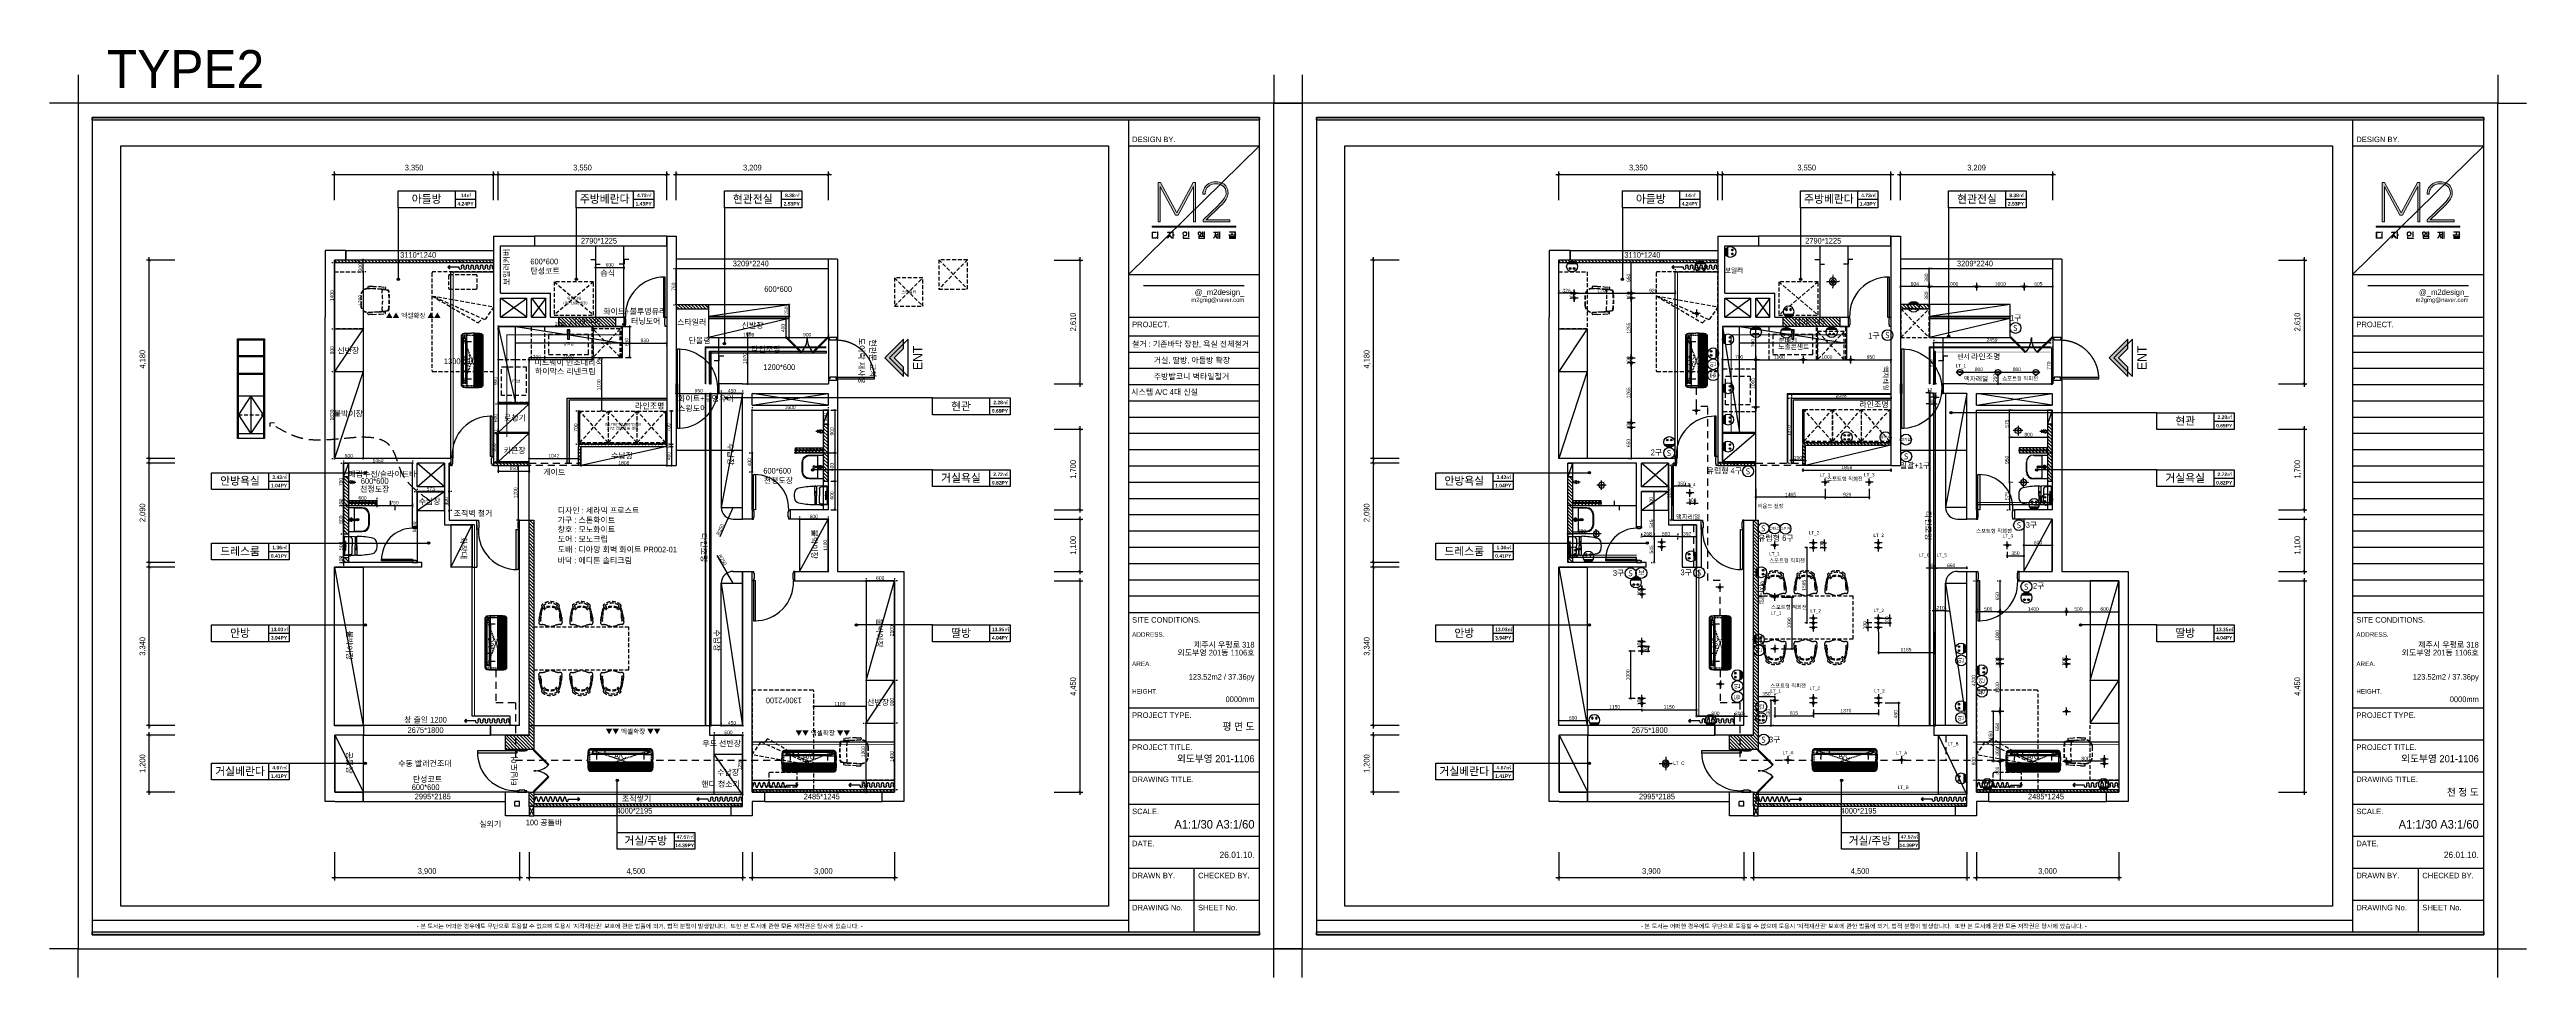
# Model space of a CAD drawing. Header units: inches. Extents: x -63256 to 33689, y -34490 to 100230.
# Drawn here: x -33567 to 18633, y -25887 to -6337 of the extents above; entities that cross this region are included whole.
import ezdxf
from ezdxf.enums import TextEntityAlignment as Align

# ---------------------------------------------------------------- set-up
doc = ezdxf.new("R2010")
doc.units = ezdxf.units.IN
doc.header["$LTSCALE"] = 100
doc.header["$MEASUREMENT"] = 0
for name, pattern in [('ACAD_ISO04W100', [30, 24, -3, 0, -3]), ('DASHEDX2', [1.5, 1, -0.5]), ('DH-HID2', [1.2, 0.8, -0.4]), ('HID', [2.5, 1.5, -1]), ('HIDDEN', [0.375, 0.25, -0.125])]:
    doc.linetypes.add(name, pattern=pattern)
for name, color, linetype in [('0-ELC TEXT', 7, 'Continuous'), ('01. F-소품', 3, 'Continuous'), ('03-TEXT', 3, 'Continuous'), ('03-WAL NEW', 3, 'Continuous'), ('06-FUR', 6, 'Continuous'), ('06-LIGHT', 4, 'Continuous'), ('07-DIM WAL', 5, 'Continuous'), ('3.기호.계단선', 30, 'Continuous'), ('_U+B808_U+C774_U+C5B4 2', 7, 'Continuous'), ('BATH', 5, 'Continuous'), ('C-WIN', 4, 'Continuous'), ('CEIL-DOOR', 6, 'Continuous'), ('CEIL-LIGHT', 7, 'Continuous'), ('CO-BATH', 6, 'Continuous'), ('CO-DO-FR', 7, 'Continuous'), ('CO-DOOR', 8, 'Continuous'), ('F-SYM', 7, 'Continuous'), ('FIN', 2, 'Continuous'), ('FORM(YOURNAME)-1', 1, 'Continuous'), ('FORM(YOURNAME)-11', 1, 'Continuous'), ('FU-FURM', 251, 'DH-HID2'), ('fur', 6, 'Continuous'), ('HAT', 5, 'Continuous'), ('HL', 6, 'HIDDEN'), ('Layer 1', 7, 'Continuous'), ('RC-LIGHT', 7, 'Continuous'), ('TOILET-1', 6, 'Continuous'), ('U-LANP', 6, 'Continuous'), ('도면층2', 2, 'Continuous'), ('도면층4', 4, 'Continuous'), ('도면층5', 5, 'Continuous'), ('설비', 140, 'Continuous'), ('욕실마감선', 4, 'Continuous')]:
    doc.layers.add(name, color=color, linetype=linetype)
doc.styles.add('HY 울릉도 L', font='')
doc.styles.add('YOURNAME', font='')
doc.styles.add('넥슨고딕', font='')
doc.styles.add('스타일1', font='')
doc.styles.add('코레일둥고', font='')
doc.styles.get('HY 울릉도 L').set_extended_font_data('HY울릉도L')
doc.styles.get('YOURNAME').set_extended_font_data('HYwulM')
doc.styles.get('넥슨고딕').set_extended_font_data('NEXON Lv1 Gothic Bold', bold=True)
doc.styles.get('스타일1').set_extended_font_data('HYwulM')
doc.styles.get('코레일둥고').set_extended_font_data('Korail Round Gothic Medium')
doc.dimstyles.new('30', dxfattribs={"dimscale": 30, "dimtxt": 2.5, "dimasz": 2.5, "dimexe": 1.25, "dimexo": 2, "dimtad": 1, "dimdec": 0, "dimtxsty": '스타일1', "dimblk": 'DOTSMALL', "dimcen": 2.5, "dimclrd": 1, "dimclre": 1, "dimclrt": 2, "dimadec": 0, "dimazin": 0, "dimtfac": 1, "dimtix": 1, "dimtmove": 0, "dimatfit": 3, "dimldrblk": 'DOTSMALL', "dimfxl": 1.25, "dimarcsym": 0})
doc.dimstyles.new('60', dxfattribs={"dimscale": 60, "dimtxt": 2, "dimasz": 1, "dimexe": 1, "dimexo": 1, "dimgap": 1, "dimtad": 1, "dimdec": 0, "dimrnd": 0.05, "dimdsep": 46, "dimlunit": 6, "dimtxsty": 'HY 울릉도 L', "dimblk": 'ARCHTICK', "dimcen": 2.5, "dimdle": 1, "dimclrd": 133, "dimclre": 133, "dimclrt": 30, "dimadec": 0, "dimazin": 0, "dimtfac": 1, "dimtdec": 0, "dimtix": 1, "dimtmove": 2, "dimatfit": 3, "dimldrblk": 'ARCHTICK', "dimfxl": 1, "dimlwd": -1, "dimlwe": -1, "dimarcsym": 0})
pattern_1 = [(135, (72636.96, -246196.736), (-35.355339, -35.355339), [])]
pattern_2 = [(135, (72826.96, -246196.736), (-35.355339, -35.355339), [])]
pattern_3 = [(45, (52.90224, -23866.0576), (-0.08838834765, 0.08838834765), [])]
pattern_4 = [(45, (25852.90224, -23866.0576), (-0.08838834765, 0.08838834765), [])]
pattern_5 = [(135, (52.9, -23866.06), (-35.35534, -35.35534), [])]
pattern_6 = [(315, (-117352.953, 215520.7), (35.355339, 35.355339), [])]
pattern_7 = [(135, (98436.96, -346196.736), (-35.355339, -35.355339), [])]
pattern_8 = [(135, (98626.96, -346196.736), (-35.355339, -35.355339), [])]
pattern_9 = [(135, (25852.9, -123866.06), (-35.35534, -35.35534), [])]
pattern_10 = [(315, (-91552.82, 115521.81), (35.355339, 35.355339), [])]

# ---------------------------------------------------------------- blocks, each defined once
blk = doc.blocks.new('block 34')
at = {"layer": '_U+B808_U+C774_U+C5B4 2'}
h = blk.add_hatch(color=35, dxfattribs=at)
h.dxf.hatch_style = 2
h.paths.add_polyline_path([(674.6, -105.5), (675.7, -105.5), (683.4, -119.7), (691.1, -105.5), (692.2, -105.5), (692.2, -123.8), (691.2, -123.8), (691.2, -107.3), (684, -120.7), (682.8, -120.7), (675.6, -107.3), (675.6, -123.8), (674.6, -123.8)])
h = blk.add_hatch(color=35, dxfattribs=at)
h.dxf.hatch_style = 2
edge = h.paths.add_edge_path()
edge.add_spline(control_points=[(704.7, -105.8), (705.6, -106.2), (706.3, -106.8), (706.7, -107.6), (707.2, -108.4), (707.4, -109.4), (707.4, -110.5), (707.4, -111.4), (707.1, -112.4), (706.5, -113.3), (705.9, -114.3), (705, -115.4), (703.7, -116.6), (703.7, -116.6), (697.1, -122.9), (697.1, -122.9), (697.1, -122.9), (708.3, -122.9), (708.3, -122.9), (708.3, -122.9), (708.3, -123.8), (708.3, -123.8), (708.3, -123.8), (695.7, -123.8), (695.7, -123.8), (695.7, -123.8), (695.7, -122.9), (695.7, -122.9), (695.7, -122.9), (702.7, -116.2), (702.7, -116.2), (704, -114.9), (704.9, -113.9), (705.5, -112.9), (706.1, -112), (706.5, -111.2), (706.5, -110.5), (706.5, -109.1), (706, -108), (705.1, -107.2), (704.2, -106.4), (703.1, -106), (701.6, -106), (700.5, -106), (699.6, -106.3), (698.9, -106.7), (698.1, -107.2), (697.6, -107.8), (697.2, -108.5), (696.8, -109.2), (696.6, -110.1), (696.6, -110.9), (696.6, -110.9), (695.6, -110.9), (695.6, -110.9), (695.6, -109.9), (695.8, -108.9), (696.3, -108), (696.8, -107.2), (697.5, -106.5), (698.4, -105.9), (699.3, -105.4), (700.3, -105.1), (701.6, -105.1), (702.8, -105.1), (703.8, -105.3), (704.7, -105.8)], knot_values=[0, 0, 0, 0, 1, 1, 1, 2, 2, 2, 3, 3, 3, 4, 4, 4, 5, 5, 5, 6, 6, 6, 7, 7, 7, 8, 8, 8, 9, 9, 9, 10, 10, 10, 11, 11, 11, 12, 12, 12, 13, 13, 13, 14, 14, 14, 15, 15, 15, 16, 16, 16, 17, 17, 17, 18, 18, 18, 19, 19, 19, 20, 20, 20, 21, 21, 21, 22, 22, 22, 22], degree=3, periodic=0)
at = {"layer": '_U+B808_U+C774_U+C5B4 2', "lineweight": 0}
blk.add_lwpolyline([(674.6, -105.5), (675.7, -105.5), (683.4, -119.7), (691.1, -105.5), (692.2, -105.5), (692.2, -123.8), (691.2, -123.8), (691.2, -107.3), (684, -120.7), (682.8, -120.7), (675.6, -107.3), (675.6, -123.8), (674.6, -123.8), (674.6, -105.5)], dxfattribs=at)
blk.add_open_spline([(704.7, -105.8), (705.6, -106.2), (706.3, -106.8), (706.7, -107.6), (707.2, -108.4), (707.4, -109.4), (707.4, -110.5), (707.4, -111.4), (707.1, -112.4), (706.5, -113.3), (705.9, -114.3), (705, -115.4), (703.7, -116.6), (703.7, -116.6), (697.1, -122.9), (697.1, -122.9), (697.1, -122.9), (708.3, -122.9), (708.3, -122.9), (708.3, -122.9), (708.3, -123.8), (708.3, -123.8), (708.3, -123.8), (695.7, -123.8), (695.7, -123.8), (695.7, -123.8), (695.7, -122.9), (695.7, -122.9), (695.7, -122.9), (702.7, -116.2), (702.7, -116.2), (704, -114.9), (704.9, -113.9), (705.5, -112.9), (706.1, -112), (706.5, -111.2), (706.5, -110.5), (706.5, -109.1), (706, -108), (705.1, -107.2), (704.2, -106.4), (703.1, -106), (701.6, -106), (700.5, -106), (699.6, -106.3), (698.9, -106.7), (698.1, -107.2), (697.6, -107.8), (697.2, -108.5), (696.8, -109.2), (696.6, -110.1), (696.6, -110.9), (696.6, -110.9), (695.6, -110.9), (695.6, -110.9), (695.6, -109.9), (695.8, -108.9), (696.3, -108), (696.8, -107.2), (697.5, -106.5), (698.4, -105.9), (699.3, -105.4), (700.3, -105.1), (701.6, -105.1), (702.8, -105.1), (703.8, -105.3), (704.7, -105.8)], degree=3, knots=[0, 0, 0, 0, 1, 1, 1, 2, 2, 2, 3, 3, 3, 4, 4, 4, 5, 5, 5, 6, 6, 6, 7, 7, 7, 8, 8, 8, 9, 9, 9, 10, 10, 10, 11, 11, 11, 12, 12, 12, 13, 13, 13, 14, 14, 14, 15, 15, 15, 16, 16, 16, 17, 17, 17, 18, 18, 18, 19, 19, 19, 20, 20, 20, 21, 21, 21, 22, 22, 22, 22], dxfattribs=at)
blk = doc.blocks.new('block 35')
at = {"layer": '_U+B808_U+C774_U+C5B4 2'}
h = blk.add_hatch(color=35, dxfattribs=at)
h.dxf.hatch_style = 2
edge = h.paths.add_edge_path()
edge.add_spline(control_points=[(673.7, -128.8), (673.7, -128.8), (672, -128.8), (672, -128.8), (672, -128.8), (672, -131.4), (672, -131.4), (672, -131.4), (673.1, -131.4), (673.1, -131.4), (673.3, -131.4), (673.4, -131.3), (673.6, -131.3), (673.7, -131.3), (673.9, -131.2), (674, -131.2), (674, -131.2), (674, -131.4), (674, -131.4), (673.9, -131.4), (673.8, -131.4), (673.6, -131.5), (673.5, -131.5), (673.3, -131.5), (673.1, -131.5), (673.1, -131.5), (671.8, -131.5), (671.8, -131.5), (671.8, -131.5), (671.8, -128.7), (671.8, -128.7), (671.8, -128.7), (673.7, -128.7), (673.7, -128.7), (673.7, -128.7), (673.7, -128.8), (673.7, -128.8)], knot_values=[0, 0, 0, 0, 1, 1, 1, 2, 2, 2, 3, 3, 3, 4, 4, 4, 5, 5, 5, 6, 6, 6, 7, 7, 7, 8, 8, 8, 9, 9, 9, 10, 10, 10, 11, 11, 11, 12, 12, 12, 12], degree=3, periodic=0)
h.paths.add_polyline_path([(674.5, -131.7), (674.4, -131.7), (674.4, -128.5), (674.5, -128.5)])
h = blk.add_hatch(color=35, dxfattribs=at)
h.dxf.hatch_style = 2
edge = h.paths.add_edge_path()
edge.add_spline(control_points=[(680, -130), (680, -130), (681.1, -131.4), (681.1, -131.4), (681.1, -131.4), (681, -131.5), (681, -131.5), (681, -131.5), (679.9, -130.2), (679.9, -130.2), (679.8, -130.6), (679.7, -130.9), (679.5, -131.1), (679.3, -131.3), (679.1, -131.5), (678.9, -131.5), (678.9, -131.5), (678.9, -131.4), (678.9, -131.4), (679.1, -131.3), (679.3, -131.2), (679.4, -130.9), (679.6, -130.7), (679.7, -130.4), (679.8, -130), (679.9, -129.7), (679.9, -129.3), (679.9, -128.8), (679.9, -128.8), (679, -128.8), (679, -128.8), (679, -128.8), (679, -128.7), (679, -128.7), (679, -128.7), (681, -128.7), (681, -128.7), (681, -128.7), (681, -128.8), (681, -128.8), (681, -128.8), (680.1, -128.8), (680.1, -128.8), (680.1, -129.3), (680, -129.7), (680, -130)], knot_values=[0, 0, 0, 0, 1, 1, 1, 2, 2, 2, 3, 3, 3, 4, 4, 4, 5, 5, 5, 6, 6, 6, 7, 7, 7, 8, 8, 8, 9, 9, 9, 10, 10, 10, 11, 11, 11, 12, 12, 12, 13, 13, 13, 14, 14, 14, 15, 15, 15, 15], degree=3, periodic=0)
h.paths.add_polyline_path([(682.2, -130.1), (681.7, -130.1), (681.7, -131.7), (681.5, -131.7), (681.5, -128.5), (681.7, -128.5), (681.7, -129.9), (682.2, -129.9)])
h = blk.add_hatch(color=35, dxfattribs=at)
h.dxf.hatch_style = 2
edge = h.paths.add_edge_path()
edge.add_spline(control_points=[(687.7, -128.7), (687.8, -128.8), (688, -128.9), (688, -129), (688.1, -129.1), (688.1, -129.3), (688.1, -129.5), (688.1, -129.6), (688.1, -129.8), (688, -129.9), (688, -130.1), (687.8, -130.2), (687.7, -130.3), (687.5, -130.3), (687.4, -130.4), (687.2, -130.4), (686.9, -130.4), (686.8, -130.3), (686.6, -130.3), (686.5, -130.2), (686.4, -130.1), (686.3, -129.9), (686.2, -129.8), (686.2, -129.6), (686.2, -129.5), (686.2, -129.3), (686.2, -129.1), (686.3, -129), (686.4, -128.9), (686.5, -128.8), (686.6, -128.7), (686.8, -128.6), (686.9, -128.6), (687.2, -128.6), (687.4, -128.6), (687.5, -128.6), (687.7, -128.7)], knot_values=[0, 0, 0, 0, 1, 1, 1, 2, 2, 2, 3, 3, 3, 4, 4, 4, 5, 5, 5, 6, 6, 6, 7, 7, 7, 8, 8, 8, 9, 9, 9, 10, 10, 10, 11, 11, 11, 12, 12, 12, 12], degree=3, periodic=0)
edge = h.paths.add_edge_path()
edge.add_spline(control_points=[(686.7, -128.8), (686.6, -128.9), (686.5, -128.9), (686.4, -129.1), (686.4, -129.2), (686.3, -129.3), (686.3, -129.5), (686.3, -129.6), (686.4, -129.8), (686.4, -129.9), (686.5, -130), (686.6, -130.1), (686.7, -130.2), (686.8, -130.2), (687, -130.2), (687.2, -130.2), (687.3, -130.2), (687.5, -130.2), (687.6, -130.2), (687.7, -130.1), (687.8, -130), (687.9, -129.9), (687.9, -129.8), (688, -129.6), (688, -129.5), (688, -129.3), (687.9, -129.2), (687.9, -129.1), (687.8, -128.9), (687.7, -128.9), (687.6, -128.8), (687.5, -128.7), (687.3, -128.7), (687.2, -128.7), (687, -128.7), (686.8, -128.7), (686.7, -128.8)], knot_values=[0, 0, 0, 0, 1, 1, 1, 2, 2, 2, 3, 3, 3, 4, 4, 4, 5, 5, 5, 6, 6, 6, 7, 7, 7, 8, 8, 8, 9, 9, 9, 10, 10, 10, 11, 11, 11, 12, 12, 12, 12], degree=3, periodic=0)
h.paths.add_polyline_path([(686.6, -131.5), (689.2, -131.5), (689.2, -131.7), (686.4, -131.7), (686.4, -130.7), (686.6, -130.7)])
h.paths.add_polyline_path([(689, -130.9), (688.9, -130.9), (688.9, -128.5), (689, -128.5)])
h = blk.add_hatch(color=35, dxfattribs=at)
h.dxf.hatch_style = 2
edge = h.paths.add_edge_path()
edge.add_spline(control_points=[(694.7, -130), (694.5, -130.2), (694.4, -130.2), (694.1, -130.2), (693.9, -130.2), (693.7, -130.2), (693.6, -130), (693.5, -129.8), (693.4, -129.6), (693.4, -129.4), (693.4, -129.1), (693.5, -128.9), (693.6, -128.8), (693.7, -128.6), (693.9, -128.5), (694.1, -128.5), (694.3, -128.5), (694.5, -128.6), (694.6, -128.7), (694.8, -128.9), (694.8, -129), (694.8, -129.2), (694.8, -129.2), (695.4, -129.2), (695.4, -129.2), (695.4, -129.2), (695.4, -128.5), (695.4, -128.5), (695.4, -128.5), (695.6, -128.5), (695.6, -128.5), (695.6, -128.5), (695.6, -130.3), (695.6, -130.3), (695.6, -130.3), (695.4, -130.3), (695.4, -130.3), (695.4, -130.3), (695.4, -129.4), (695.4, -129.4), (695.4, -129.4), (694.9, -129.4), (694.9, -129.4), (694.9, -129.6), (694.8, -129.8), (694.7, -130)], knot_values=[0, 0, 0, 0, 1, 1, 1, 2, 2, 2, 3, 3, 3, 4, 4, 4, 5, 5, 5, 6, 6, 6, 7, 7, 7, 8, 8, 8, 9, 9, 9, 10, 10, 10, 11, 11, 11, 12, 12, 12, 13, 13, 13, 14, 14, 14, 15, 15, 15, 15], degree=3, periodic=0)
edge = h.paths.add_edge_path()
edge.add_spline(control_points=[(693.7, -129.9), (693.8, -130), (694, -130.1), (694.1, -130.1), (694.3, -130.1), (694.5, -130), (694.5, -129.9), (694.6, -129.8), (694.7, -129.6), (694.7, -129.4), (694.7, -129.2), (694.6, -129), (694.5, -128.9), (694.5, -128.8), (694.3, -128.7), (694.1, -128.7), (694, -128.7), (693.8, -128.8), (693.7, -128.9), (693.6, -129), (693.6, -129.2), (693.6, -129.4), (693.6, -129.6), (693.6, -129.8), (693.7, -129.9)], knot_values=[0, 0, 0, 0, 1, 1, 1, 2, 2, 2, 3, 3, 3, 4, 4, 4, 5, 5, 5, 6, 6, 6, 7, 7, 7, 8, 8, 8, 8], degree=3, periodic=0)
h.paths.add_polyline_path([(693.7, -130.6), (696.4, -130.6), (696.4, -131.7), (693.7, -131.7)])
h.paths.add_polyline_path([(693.9, -131.5), (696.2, -131.5), (696.2, -130.7), (693.9, -130.7)])
h.paths.add_polyline_path([(696.4, -128.5), (696.4, -130.3), (696.2, -130.3), (696.2, -128.5)])
h = blk.add_hatch(color=35, dxfattribs=at)
h.dxf.hatch_style = 2
edge = h.paths.add_edge_path()
edge.add_spline(control_points=[(701.5, -129.9), (701.5, -129.9), (702.3, -131.4), (702.3, -131.4), (702.3, -131.4), (702.1, -131.5), (702.1, -131.5), (702.1, -131.5), (701.4, -130.2), (701.4, -130.2), (701.3, -130.9), (701, -131.4), (700.6, -131.5), (700.6, -131.5), (700.6, -131.4), (700.6, -131.4), (700.9, -131.3), (701.1, -131), (701.2, -130.5), (701.3, -130.1), (701.4, -129.5), (701.4, -128.8), (701.4, -128.8), (700.7, -128.8), (700.7, -128.8), (700.7, -128.8), (700.7, -128.7), (700.7, -128.7), (700.7, -128.7), (702.2, -128.7), (702.2, -128.7), (702.2, -128.7), (702.2, -128.8), (702.2, -128.8), (702.2, -128.8), (701.5, -128.8), (701.5, -128.8), (701.5, -129.2), (701.5, -129.6), (701.5, -129.9)], knot_values=[0, 0, 0, 0, 1, 1, 1, 2, 2, 2, 3, 3, 3, 4, 4, 4, 5, 5, 5, 6, 6, 6, 7, 7, 7, 8, 8, 8, 9, 9, 9, 10, 10, 10, 11, 11, 11, 12, 12, 12, 13, 13, 13, 13], degree=3, periodic=0)
h.paths.add_polyline_path([(702.6, -128.5), (702.8, -128.5), (702.8, -131.7), (702.6, -131.7), (702.6, -129.9), (702, -129.9), (702, -129.8), (702.6, -129.8)])
h.paths.add_polyline_path([(703.6, -128.5), (703.6, -131.7), (703.4, -131.7), (703.4, -128.5)])
h = blk.add_hatch(color=35, dxfattribs=at)
h.dxf.hatch_style = 2
h.paths.add_polyline_path([(711, -129.9), (711, -130.1), (707.8, -130.1), (707.8, -129.9), (709.2, -129.9), (709.2, -129.2), (709.3, -129.2), (709.3, -129.9)])
h.paths.add_polyline_path([(710.6, -128.7), (708.1, -128.7), (708.1, -128.6), (710.8, -128.6), (710.8, -129.6), (710.6, -129.6)])
h.paths.add_polyline_path([(710.6, -130.4), (710.8, -130.4), (710.8, -131.7), (708.1, -131.7), (708.1, -130.4), (708.2, -130.4), (708.2, -130.8), (710.6, -130.8)])
h.paths.add_polyline_path([(710.6, -131.5), (710.6, -131), (708.2, -131), (708.2, -131.5)])
at = {"layer": '_U+B808_U+C774_U+C5B4 2', "lineweight": 0}
for points in [[(674.5, -131.7), (674.4, -131.7), (674.4, -128.5), (674.5, -128.5), (674.5, -131.7)], [(682.2, -130.1), (681.7, -130.1), (681.7, -131.7), (681.5, -131.7), (681.5, -128.5), (681.7, -128.5), (681.7, -129.9), (682.2, -129.9), (682.2, -130.1)], [(686.6, -131.5), (689.2, -131.5), (689.2, -131.7), (686.4, -131.7), (686.4, -130.7), (686.6, -130.7), (686.6, -131.5)], [(689, -130.9), (688.9, -130.9), (688.9, -128.5), (689, -128.5), (689, -130.9)], [(693.7, -130.6), (696.4, -130.6), (696.4, -131.7), (693.7, -131.7), (693.7, -130.6)], [(693.9, -131.5), (696.2, -131.5), (696.2, -130.7), (693.9, -130.7), (693.9, -131.5)], [(696.4, -128.5), (696.4, -130.3), (696.2, -130.3), (696.2, -128.5), (696.4, -128.5)], [(702.6, -128.5), (702.8, -128.5), (702.8, -131.7), (702.6, -131.7), (702.6, -129.9), (702, -129.9), (702, -129.8), (702.6, -129.8), (702.6, -128.5)], [(703.6, -128.5), (703.6, -131.7), (703.4, -131.7), (703.4, -128.5), (703.6, -128.5)], [(711, -129.9), (711, -130.1), (707.8, -130.1), (707.8, -129.9), (709.2, -129.9), (709.2, -129.2), (709.3, -129.2), (709.3, -129.9), (711, -129.9)], [(710.6, -128.7), (708.1, -128.7), (708.1, -128.6), (710.8, -128.6), (710.8, -129.6), (710.6, -129.6), (710.6, -128.7)], [(710.6, -130.4), (710.8, -130.4), (710.8, -131.7), (708.1, -131.7), (708.1, -130.4), (708.2, -130.4), (708.2, -130.8), (710.6, -130.8), (710.6, -130.4)], [(710.6, -131.5), (710.6, -131), (708.2, -131), (708.2, -131.5), (710.6, -131.5)]]:
    blk.add_lwpolyline(points, dxfattribs=at)
for points, knots in [([(673.7, -128.8), (673.7, -128.8), (672, -128.8), (672, -128.8), (672, -128.8), (672, -131.4), (672, -131.4), (672, -131.4), (673.1, -131.4), (673.1, -131.4), (673.3, -131.4), (673.4, -131.3), (673.6, -131.3), (673.7, -131.3), (673.9, -131.2), (674, -131.2), (674, -131.2), (674, -131.4), (674, -131.4), (673.9, -131.4), (673.8, -131.4), (673.6, -131.5), (673.5, -131.5), (673.3, -131.5), (673.1, -131.5), (673.1, -131.5), (671.8, -131.5), (671.8, -131.5), (671.8, -131.5), (671.8, -128.7), (671.8, -128.7), (671.8, -128.7), (673.7, -128.7), (673.7, -128.7), (673.7, -128.7), (673.7, -128.8), (673.7, -128.8)], [0, 0, 0, 0, 1, 1, 1, 2, 2, 2, 3, 3, 3, 4, 4, 4, 5, 5, 5, 6, 6, 6, 7, 7, 7, 8, 8, 8, 9, 9, 9, 10, 10, 10, 11, 11, 11, 12, 12, 12, 12]), ([(680, -130), (680, -130), (681.1, -131.4), (681.1, -131.4), (681.1, -131.4), (681, -131.5), (681, -131.5), (681, -131.5), (679.9, -130.2), (679.9, -130.2), (679.8, -130.6), (679.7, -130.9), (679.5, -131.1), (679.3, -131.3), (679.1, -131.5), (678.9, -131.5), (678.9, -131.5), (678.9, -131.4), (678.9, -131.4), (679.1, -131.3), (679.3, -131.2), (679.4, -130.9), (679.6, -130.7), (679.7, -130.4), (679.8, -130), (679.9, -129.7), (679.9, -129.3), (679.9, -128.8), (679.9, -128.8), (679, -128.8), (679, -128.8), (679, -128.8), (679, -128.7), (679, -128.7), (679, -128.7), (681, -128.7), (681, -128.7), (681, -128.7), (681, -128.8), (681, -128.8), (681, -128.8), (680.1, -128.8), (680.1, -128.8), (680.1, -129.3), (680, -129.7), (680, -130)], [0, 0, 0, 0, 1, 1, 1, 2, 2, 2, 3, 3, 3, 4, 4, 4, 5, 5, 5, 6, 6, 6, 7, 7, 7, 8, 8, 8, 9, 9, 9, 10, 10, 10, 11, 11, 11, 12, 12, 12, 13, 13, 13, 14, 14, 14, 15, 15, 15, 15]), ([(687.7, -128.7), (687.8, -128.8), (688, -128.9), (688, -129), (688.1, -129.1), (688.1, -129.3), (688.1, -129.5), (688.1, -129.6), (688.1, -129.8), (688, -129.9), (688, -130.1), (687.8, -130.2), (687.7, -130.3), (687.5, -130.3), (687.4, -130.4), (687.2, -130.4), (686.9, -130.4), (686.8, -130.3), (686.6, -130.3), (686.5, -130.2), (686.4, -130.1), (686.3, -129.9), (686.2, -129.8), (686.2, -129.6), (686.2, -129.5), (686.2, -129.3), (686.2, -129.1), (686.3, -129), (686.4, -128.9), (686.5, -128.8), (686.6, -128.7), (686.8, -128.6), (686.9, -128.6), (687.2, -128.6), (687.4, -128.6), (687.5, -128.6), (687.7, -128.7)], [0, 0, 0, 0, 1, 1, 1, 2, 2, 2, 3, 3, 3, 4, 4, 4, 5, 5, 5, 6, 6, 6, 7, 7, 7, 8, 8, 8, 9, 9, 9, 10, 10, 10, 11, 11, 11, 12, 12, 12, 12]), ([(686.7, -128.8), (686.6, -128.9), (686.5, -128.9), (686.4, -129.1), (686.4, -129.2), (686.3, -129.3), (686.3, -129.5), (686.3, -129.6), (686.4, -129.8), (686.4, -129.9), (686.5, -130), (686.6, -130.1), (686.7, -130.2), (686.8, -130.2), (687, -130.2), (687.2, -130.2), (687.3, -130.2), (687.5, -130.2), (687.6, -130.2), (687.7, -130.1), (687.8, -130), (687.9, -129.9), (687.9, -129.8), (688, -129.6), (688, -129.5), (688, -129.3), (687.9, -129.2), (687.9, -129.1), (687.8, -128.9), (687.7, -128.9), (687.6, -128.8), (687.5, -128.7), (687.3, -128.7), (687.2, -128.7), (687, -128.7), (686.8, -128.7), (686.7, -128.8)], [0, 0, 0, 0, 1, 1, 1, 2, 2, 2, 3, 3, 3, 4, 4, 4, 5, 5, 5, 6, 6, 6, 7, 7, 7, 8, 8, 8, 9, 9, 9, 10, 10, 10, 11, 11, 11, 12, 12, 12, 12]), ([(694.7, -130), (694.5, -130.2), (694.4, -130.2), (694.1, -130.2), (693.9, -130.2), (693.7, -130.2), (693.6, -130), (693.5, -129.8), (693.4, -129.6), (693.4, -129.4), (693.4, -129.1), (693.5, -128.9), (693.6, -128.8), (693.7, -128.6), (693.9, -128.5), (694.1, -128.5), (694.3, -128.5), (694.5, -128.6), (694.6, -128.7), (694.8, -128.9), (694.8, -129), (694.8, -129.2), (694.8, -129.2), (695.4, -129.2), (695.4, -129.2), (695.4, -129.2), (695.4, -128.5), (695.4, -128.5), (695.4, -128.5), (695.6, -128.5), (695.6, -128.5), (695.6, -128.5), (695.6, -130.3), (695.6, -130.3), (695.6, -130.3), (695.4, -130.3), (695.4, -130.3), (695.4, -130.3), (695.4, -129.4), (695.4, -129.4), (695.4, -129.4), (694.9, -129.4), (694.9, -129.4), (694.9, -129.6), (694.8, -129.8), (694.7, -130)], [0, 0, 0, 0, 1, 1, 1, 2, 2, 2, 3, 3, 3, 4, 4, 4, 5, 5, 5, 6, 6, 6, 7, 7, 7, 8, 8, 8, 9, 9, 9, 10, 10, 10, 11, 11, 11, 12, 12, 12, 13, 13, 13, 14, 14, 14, 15, 15, 15, 15]), ([(693.7, -129.9), (693.8, -130), (694, -130.1), (694.1, -130.1), (694.3, -130.1), (694.5, -130), (694.5, -129.9), (694.6, -129.8), (694.7, -129.6), (694.7, -129.4), (694.7, -129.2), (694.6, -129), (694.5, -128.9), (694.5, -128.8), (694.3, -128.7), (694.1, -128.7), (694, -128.7), (693.8, -128.8), (693.7, -128.9), (693.6, -129), (693.6, -129.2), (693.6, -129.4), (693.6, -129.6), (693.6, -129.8), (693.7, -129.9)], [0, 0, 0, 0, 1, 1, 1, 2, 2, 2, 3, 3, 3, 4, 4, 4, 5, 5, 5, 6, 6, 6, 7, 7, 7, 8, 8, 8, 8]), ([(701.5, -129.9), (701.5, -129.9), (702.3, -131.4), (702.3, -131.4), (702.3, -131.4), (702.1, -131.5), (702.1, -131.5), (702.1, -131.5), (701.4, -130.2), (701.4, -130.2), (701.3, -130.9), (701, -131.4), (700.6, -131.5), (700.6, -131.5), (700.6, -131.4), (700.6, -131.4), (700.9, -131.3), (701.1, -131), (701.2, -130.5), (701.3, -130.1), (701.4, -129.5), (701.4, -128.8), (701.4, -128.8), (700.7, -128.8), (700.7, -128.8), (700.7, -128.8), (700.7, -128.7), (700.7, -128.7), (700.7, -128.7), (702.2, -128.7), (702.2, -128.7), (702.2, -128.7), (702.2, -128.8), (702.2, -128.8), (702.2, -128.8), (701.5, -128.8), (701.5, -128.8), (701.5, -129.2), (701.5, -129.6), (701.5, -129.9)], [0, 0, 0, 0, 1, 1, 1, 2, 2, 2, 3, 3, 3, 4, 4, 4, 5, 5, 5, 6, 6, 6, 7, 7, 7, 8, 8, 8, 9, 9, 9, 10, 10, 10, 11, 11, 11, 12, 12, 12, 13, 13, 13, 13])]:
    blk.add_open_spline(points, degree=3, knots=knots, dxfattribs=at)
blk = doc.blocks.new('block 33')
at = {"layer": '_U+B808_U+C774_U+C5B4 2'}
for name in ['block 34', 'block 35']:
    blk.add_blockref(name, (0, 0), dxfattribs=at)
blk = doc.blocks.new('block 32')
at = {"layer": '_U+B808_U+C774_U+C5B4 2'}
h = blk.add_hatch(color=35, dxfattribs=at)
h.dxf.hatch_style = 2
h.paths.add_polyline_path([(711, -126.3), (671.8, -126.3), (671.8, -125.9), (711, -125.9)])
at = {"layer": '_U+B808_U+C774_U+C5B4 2', "lineweight": 0}
blk.add_lwpolyline([(711, -126.3), (671.8, -126.3), (671.8, -125.9), (711, -125.9), (711, -126.3)], dxfattribs=at)
at = {"layer": '_U+B808_U+C774_U+C5B4 2'}
blk.add_blockref('block 33', (0, 0), dxfattribs=at)
blk = doc.blocks.new('FORM-ELEVATION')
at = {"layer": 'FORM(YOURNAME)-11'}
h = blk.add_hatch(color=256, dxfattribs=at)
h.dxf.hatch_style = 1
h.paths.add_polyline_path([(-10309, 35708), (71691, 35708), (71691, 35508), (-10309, 35508)])
h.paths.add_polyline_path([(-10309, -21492), (71691, -21492), (71691, -21692), (-10309, -21692)])
at = {"layer": 'Defpoints', "color": 158}
for p, q in [((62481, 35508), (62481, -21492)), ((62481, 33708), (71691, 33708)), ((62481, 24686), (71691, 33708)), ((62481, 24686), (71691, 24686)), ((71691, 20353), (62481, 20353)), ((71691, 19211), (62481, 19211)), ((71691, 18069), (62481, 18069)), ((71691, 16927), (62481, 16927)), ((71691, 15784), (62481, 15784)), ((71691, 14642), (62481, 14642)), ((71691, 13500), (62481, 13500)), ((71691, 12358), (62481, 12358)), ((71691, 11216), (62481, 11216)), ((71691, 10074), (62481, 10074)), ((71691, 8932), (62481, 8932)), ((71691, 7790), (62481, 7790)), ((71691, 6647), (62481, 6647)), ((71691, 5505), (62481, 5505)), ((71691, 4363), (62481, 4363)), ((71691, 3221), (62481, 3221)), ((71691, 2079), (62481, 2079)), ((62481, -20692), (-10309, -20692))]:
    blk.add_line(p, q, dxfattribs=at)
at = {"layer": 'Defpoints', "color": 1}
for points in [[(-11309, 38708), (-11309, 36708), (-13309, 36708)], [(72691, 38708), (72691, 36708), (74691, 36708)], [(-11309, -24692), (-11309, -22692), (-13309, -22692)], [(72691, -24692), (72691, -22692), (74691, -22692)]]:
    blk.add_lwpolyline(points, dxfattribs=at)
at = {"layer": 'Defpoints', "color": 158}
for points in [[(-10309, -21692), (71691, -21692), (71691, 35708), (-10309, 35708)], [(-8309, 33708), (61071, 33708), (61071, -19692), (-8309, -19692)]]:
    blk.add_lwpolyline(points, close=True, dxfattribs=at)
at = {"layer": 'FORM(YOURNAME)-11', "color": 251}
blk.add_line((63550, 23916), (70622, 23916), dxfattribs=at)
at = {"layer": 'FORM(YOURNAME)-11', "color": 14}
for p, q in [((62481, 21686), (71691, 21686)), ((62481, 937), (71691, 937)), ((62481, -5756), (71691, -5756)), ((62481, -8009), (71691, -8009)), ((62481, -10261), (71691, -10261)), ((62481, -12514), (71691, -12514)), ((62481, -14766), (71691, -14766)), ((62481, -17019), (71691, -17019)), ((67086, -17019), (67086, -21492)), ((62481, -19271), (71691, -19271))]:
    blk.add_line(p, q, dxfattribs=at)
at = {"layer": 'FORM(YOURNAME)-11', "color": 250}
blk.add_lwpolyline([(-11309, -22692), (72691, -22692), (72691, 36708), (-11309, 36708)], close=True, dxfattribs=at)
at = {"layer": 'FORM(YOURNAME)-11'}
for points in [[(-10309, 35708), (71691, 35708), (71691, 35508), (-10309, 35508)], [(-10309, -21492), (71691, -21492), (71691, -21692), (-10309, -21692)]]:
    blk.add_lwpolyline(points, close=True, dxfattribs=at)
at = {"layer": '_U+B808_U+C774_U+C5B4 2', "xscale": 150, "yscale": 150, "zscale": 150}
blk.add_blockref('block 32', (-36628, 46957), dxfattribs=at)
at = {"layer": 'FORM(YOURNAME)-11', "color": 14, "style": 'YOURNAME'}
for s, height, p in [('DESIGN BY.', 386.1, (62739, 34170)), ('PROJECT.', 386.1, (62739, 21172)), ('SITE CONDITIONS.', 386.14, (62739, 422)), ('PROJECT TYPE.', 386.14, (62739, -6271)), ('PROJECT TITLE.', 386.14, (62739, -8524)), ('DRAWING TITLE.', 386.14, (62739, -10776)), ('SCALE.', 386.1, (62739, -13029)), ('DATE.', 386.1, (62739, -15281)), ('DRAWN BY.', 386.1, (62739, -17534)), ('CHECKED BY.', 386.14, (67376, -17534)), ('DRAWING No.', 386.14, (62739, -19786)), ('SHEET No.', 386.1, (67376, -19786))]:
    blk.add_text(s, height=height, dxfattribs=at).set_placement(p, align=Align.MIDDLE_LEFT)
for s, height, width, p in [('m2gmg@naver.com', 300, 0.995, (70622, 22747)), ('@_m2design_', 400, 1.03, (70622, 23242))]:
    blk.add_text(s, height=height, dxfattribs=dict(at, width=width)).set_placement(p, align=Align.RIGHT)
at = {"layer": 'FORM(YOURNAME)-11', "color": 251, "style": 'YOURNAME'}
for s, p in [('ADDRESS.', (62739, -608)), ('AREA.', (62739, -2667)), ('HEIGHT.', (62739, -4598))]:
    blk.add_text(s, height=321.8, dxfattribs=at).set_placement(p, align=Align.MIDDLE_LEFT)
at = {"layer": 'FORM(YOURNAME)-11', "color": 1, "style": 'YOURNAME'}
blk.add_text("- 본 도서는 어떠한 경우에도 무단으로 도용할 수 없으며 도용시 '지적재산권' 보호에 관한 법률에 의거, 법적 분쟁이 발생합니다.  또한 본 도서에 관한 모든 저작권은 당사에 있습니다. -", height=300, dxfattribs=at).set_placement((28146, -21092), align=Align.MIDDLE_CENTER)
at = {"layer": 'FORM(YOURNAME)-11', "color": 3, "style": 'YOURNAME'}
for tag, height, p in [('2', 451, (71041, -1863)), ('1', 451, (71041, -1219)), ('3', 451, (71041, -3150)), ('4', 451, (71041, -5081)), ('5', 515, (71041, -7398)), ('6', 515, (71041, -9650)), ('7', 515, (71041, -11903)), ('8', 515, (71041, -14155)), ('9', 515, (71041, -16408)), ('10', 515, (66791, -18596)), ('11', 515, (71041, -18660)), ('12', 515, (66791, -20848)), ('13', 515, (71041, -20848))]:
    blk.add_attdef(tag, text='', height=height, dxfattribs=at).set_placement(p, align=Align.MIDDLE_RIGHT)
blk = doc.blocks.new('F-SYM-ENT NAME')
at = {"layer": 'F-SYM'}
h = blk.add_hatch(color=1, dxfattribs=at)
h.dxf.hatch_style = 1
h.paths.add_polyline_path([(-181267, -29725), (-181467, -29925), (-181367, -29925), (-181267, -29825), (-181167, -29925), (-181067, -29925)])
at = {"layer": 'F-SYM', "color": 1}
for points in [[(-181267, -29725), (-181467, -29925), (-181367, -29925), (-181267, -29825), (-181167, -29925), (-181067, -29925)], [(-181267, -29775), (-181467, -29975), (-181067, -29975)]]:
    blk.add_lwpolyline(points, close=True, dxfattribs=at)
at = {"layer": 'F-SYM', "color": 1, "style": 'YOURNAME'}
blk.add_attdef('ENT', text='', height=100, dxfattribs=at).set_placement((-181267, -30025), align=Align.TOP_CENTER)
blk = doc.blocks.new('D-013')
at = {"layer": 'CO-DO-FR'}
for points in [[(0, 200), (30, 200), (30, 0), (0, 0)], [(900, 200), (870, 200), (870, 0), (900, 0)]]:
    blk.add_lwpolyline(points, close=True, dxfattribs=at)
at = {"layer": 'CO-DOOR'}
blk.add_lwpolyline([(830, 940), (830, -740), (870, -740), (870, 940)], close=True, dxfattribs=at)
blk.add_arc((870, 100), 840, 90, 267.2706, dxfattribs=at)
blk = doc.blocks.new('_DOTSMALL')
at = {"color": 0, "linetype": 'ByBlock', "const_width": 0.5}
blk.add_lwpolyline([(-0.0625, 0, 1), (0.0625, 0, 1)], format="xyb", close=True, dxfattribs=at)
blk = doc.blocks.new('*D334')
at = {"layer": '07-DIM WAL', "color": 1, "lineweight": -2, "transparency": 16777216}
for p, q in [((-17760, -16172), (-17760, -16195)), ((-17160, -16172), (-17160, -16195)), ((-17760, -16232), (-17160, -16232))]:
    blk.add_line(p, q, dxfattribs=at)
at = {"layer": 'Defpoints', "color": 0, "transparency": 16777216}
for p in [(-17760, -16232), (-17160, -16232), (-17160, -16232)]:
    blk.add_point(p, dxfattribs=at)
at = {"layer": '07-DIM WAL', "color": 1, "lineweight": -2, "transparency": 16777216, "xscale": 75, "yscale": 75, "zscale": 75, "rotation": 180}
blk.add_blockref('_DOTSMALL', (-17760, -16232), dxfattribs=at)
at = {"layer": '07-DIM WAL', "color": 1, "lineweight": -2, "transparency": 16777216, "xscale": 75, "yscale": 75, "zscale": 75}
blk.add_blockref('_DOTSMALL', (-17160, -16232), dxfattribs=at)
at = {"layer": '07-DIM WAL', "color": 2, "transparency": 16777216, "insert": (-17460, -16175), "char_height": 75, "attachment_point": 5, "style": '스타일1'}
blk.add_mtext('600', dxfattribs=at)
blk = doc.blocks.new('*D236')
at = {"layer": '07-DIM WAL', "color": 1, "lineweight": -2, "transparency": 16777216}
for p, q in [((-17220, -16232), (-17198, -16232)), ((-17160, -16232), (-17160, -17332)), ((-17220, -17332), (-17198, -17332))]:
    blk.add_line(p, q, dxfattribs=at)
at = {"layer": 'Defpoints', "color": 0, "transparency": 16777216}
for p in [(-17160, -16232), (-17160, -17332), (-17160, -17332)]:
    blk.add_point(p, dxfattribs=at)
at = {"layer": '07-DIM WAL', "color": 1, "lineweight": -2, "transparency": 16777216, "xscale": 75, "yscale": 75, "zscale": 75}
for p, rotation in [((-17160, -16232), 90), ((-17160, -17332), 270)]:
    blk.add_blockref('_DOTSMALL', p, dxfattribs=dict(at, rotation=rotation))
at = {"layer": '07-DIM WAL', "color": 2, "transparency": 16777216, "insert": (-17218, -16782), "char_height": 75, "attachment_point": 5, "rotation": 90, "style": '스타일1'}
blk.add_mtext('1100', dxfattribs=at)
blk = doc.blocks.new('A$C4B2D31F0')
at = {"layer": 'FIN', "color": 4}
for p, q in [((185, 691), (20, 691)), ((37, 692), (25, 692)), ((37, 692), (50, 692)), ((48, 524), (193, 524)), ((338, 524), (193, 524)), ((201, 691), (366, 691)), ((13, 466), (193, 466)), ((193, 427), (14, 427)), ((373, 466), (193, 466)), ((193, 427), (372, 427))]:
    blk.add_line(p, q, dxfattribs=at)
for points in [[(20, 691), (8, 691, 0.421209), (-7, 676), (-2, 481, 0.001659)], [(366, 691), (378, 691, -0.421209), (393, 676), (388, 481, -0.001659)], [(13, 466, 0.371724), (-2, 451, 0.003515), (-1, 420, 0.320541)], [(373, 466, -0.371724), (388, 451, -0.003515), (387, 420, -0.320541)]]:
    blk.add_lwpolyline(points, format="xyb", dxfattribs=at)
for centre, radius, start, end in [((20, 675), 16, 90, 179.3116), ((1004, 663), 1000, 179.3116, 185.9437), ((25, 707), 15, 180, 270), ((49, 564), 40, 185.9437, 267.5129), ((50, 707), 15, 270, 0), ((336, 564), 40, 272.4871, 354.0563), ((366, 675), 16, 0.6884, 90), ((-618, 663), 1000, 354.0563, 0.6884), ((14, 407), 20, 90, 182.3333), ((2198, 496), 2206, 182.3333, 190.6081), ((13, 481), 15, 181.3651, 270), ((149, 129), 126, 198.2964, 263.4241), ((193, 406), 406, 261.6993, 270), ((193, 406), 406, 270, 278.3007), ((237, 129), 126, 276.5759, 341.7036), ((-1812, 496), 2206, 349.3919, 357.6667), ((372, 407), 20, 357.6667, 90), ((373, 481), 15, 270, 358.6349)]:
    blk.add_arc(centre, radius, start, end, dxfattribs=at)
at = {"layer": 'HL', "linetype": 'Continuous'}
for p, q in [((-16, 577), (-16, 565)), ((-12, 581), (-5, 581)), ((-12, 561), (-4, 561)), ((106, 666), (184, 666)), ((106, 659), (185, 659)), ((169, 697), (169, 707)), ((169, 697), (217, 697)), ((186, 693), (181, 697)), ((182, 686), (186, 693)), ((187, 651), (182, 686)), ((182, 686), (204, 686)), ((186, 693), (200, 693)), ((187, 651), (199, 651)), ((199, 651), (204, 686)), ((200, 693), (205, 697)), ((204, 686), (200, 693)), ((200, 659), (279, 659)), ((201, 666), (279, 666)), ((217, 697), (217, 707)), ((193, 434), (147, 434)), ((193, 434), (239, 434))]:
    blk.add_line(p, q, dxfattribs=at)
for points in [[(110, 427), (110, 451, -0.414214), (114, 455), (131, 455, -0.414214), (135, 451), (135, 435), (135, 427)], [(135, 435), (145, 435, -0.414214), (147, 433), (147, 427)], [(251, 435), (241, 435, 0.414214), (239, 433), (239, 427)], [(276, 427), (276, 451, 0.414214), (272, 455), (255, 455, 0.414214), (251, 451), (251, 435), (251, 427)]]:
    blk.add_lwpolyline(points, format="xyb", dxfattribs=at)
for centre in [(123, 441), (263, 441)]:
    blk.add_circle(centre, 8, dxfattribs=at)
for centre, radius, start, end in [((-12, 577), 4, 90, 180), ((-12, 565), 4, 180, 270), ((106, 663), 3.5, 90, 270), ((279, 663), 3.5, 270, 90)]:
    blk.add_arc(centre, radius, start, end, dxfattribs=at)
blk = doc.blocks.new('B-003')
blk.add_line((0, 0), (0, -65))
at = {"layer": 'CO-BATH'}
for p, q in [((-252, 0), (-252, -295)), ((252, 0), (-252, 0)), ((252, -295), (252, 0)), ((-102, -445), (102, -445))]:
    blk.add_line(p, q, dxfattribs=at)
at = {"layer": 'CO-BATH', "color": 8}
for p, q in [((-242, -120), (-242, -285)), ((242, -120), (-242, -120)), ((-92, -435), (92, -435)), ((-15, -156), (-15, -161)), ((-15, -161), (14, -161)), ((-14, -151), (-14, -156)), ((-13, -60), (-13, -151)), ((12, -60), (12, -151)), ((13, -151), (13, -156)), ((14, -156), (14, -161)), ((242, -285), (242, -120))]:
    blk.add_line(p, q, dxfattribs=at)
at = {"layer": 'CO-BATH', "color": 251}
for p, q in [((-15, -156), (14, -156)), ((-14, -151), (13, -151))]:
    blk.add_line(p, q, dxfattribs=at)
at = {"layer": 'CO-BATH', "color": 8}
blk.add_circle((0, -195), 25, dxfattribs=at)
at = {"layer": 'CO-BATH', "color": 251}
blk.add_circle((0, -195), 20, dxfattribs=at)
at = {"layer": 'CO-BATH'}
for centre, start, end in [((-102, -295), 180, 270), ((102, -295), 270, 0)]:
    blk.add_arc(centre, 150, start, end, dxfattribs=at)
at = {"layer": 'CO-BATH', "color": 8}
for centre, radius, start, end in [((-92, -285), 150, 180, 270), ((0, -60), 35, 290.9248, 249.0751), ((0, -60), 12.5, 360, 180), ((92, -285), 150, 270, 0)]:
    blk.add_arc(centre, radius, start, end, dxfattribs=at)
at = {"layer": 'CO-BATH', "color": 251}
for radius, start, end in [(30, 294.6243, 245.3757), (25, 300, 240), (18, 313.9829, 226.017)]:
    blk.add_arc((0, -60), radius, start, end, dxfattribs=at)
blk = doc.blocks.new('_ArchTick')
at = {"color": 0, "linetype": 'ByBlock', "const_width": 0.15}
blk.add_lwpolyline([(-0.5, -0.5), (0.5, 0.5)], dxfattribs=at)
blk = doc.blocks.new('*D237')
at = {"layer": '07-DIM WAL', "color": 133, "transparency": 16777216}
for p, q in [((-27620, -8967), (-24150, -8967)), ((-27560, -9507), (-27560, -8907)), ((-24210, -9507), (-24210, -8907))]:
    blk.add_line(p, q, dxfattribs=at)
at = {"layer": 'Defpoints', "color": 0, "transparency": 16777216}
for p in [(-24210, -8967), (-27560, -9567), (-24210, -9567)]:
    blk.add_point(p, dxfattribs=at)
at = {"layer": '07-DIM WAL', "color": 133, "transparency": 16777216, "xscale": 60, "yscale": 60, "zscale": 60, "rotation": 180}
blk.add_blockref('_ArchTick', (-27560, -8967), dxfattribs=at)
at = {"layer": '07-DIM WAL', "color": 133, "transparency": 16777216, "xscale": 60, "yscale": 60, "zscale": 60}
blk.add_blockref('_ArchTick', (-24210, -8967), dxfattribs=at)
at = {"layer": '07-DIM WAL', "color": 30, "transparency": 16777216, "insert": (-25885, -8835), "char_height": 120, "attachment_point": 5, "style": 'HY 울릉도 L'}
blk.add_mtext('3,350', dxfattribs=at)
blk = doc.blocks.new('*D238')
at = {"layer": '07-DIM WAL', "color": 133, "transparency": 16777216}
for p, q in [((-24170, -8967), (-20500, -8967)), ((-24110, -9507), (-24110, -8907)), ((-20560, -9507), (-20560, -8907))]:
    blk.add_line(p, q, dxfattribs=at)
at = {"layer": 'Defpoints', "color": 0, "transparency": 16777216}
for p in [(-20560, -8967), (-24110, -9567), (-20560, -9567)]:
    blk.add_point(p, dxfattribs=at)
at = {"layer": '07-DIM WAL', "color": 133, "transparency": 16777216, "xscale": 60, "yscale": 60, "zscale": 60, "rotation": 180}
blk.add_blockref('_ArchTick', (-24110, -8967), dxfattribs=at)
at = {"layer": '07-DIM WAL', "color": 133, "transparency": 16777216, "xscale": 60, "yscale": 60, "zscale": 60}
blk.add_blockref('_ArchTick', (-20560, -8967), dxfattribs=at)
at = {"layer": '07-DIM WAL', "color": 30, "transparency": 16777216, "insert": (-22335, -8835), "char_height": 120, "attachment_point": 5, "style": 'HY 울릉도 L'}
blk.add_mtext('3,550', dxfattribs=at)
blk = doc.blocks.new('*D239')
at = {"layer": '07-DIM WAL', "color": 133, "transparency": 16777216}
for p, q in [((-20420, -8967), (-17091, -8967)), ((-20360, -9507), (-20360, -8907)), ((-17151, -9507), (-17151, -8907))]:
    blk.add_line(p, q, dxfattribs=at)
at = {"layer": 'Defpoints', "color": 0, "transparency": 16777216}
for p in [(-17151, -8967), (-20360, -9567), (-17151, -9567)]:
    blk.add_point(p, dxfattribs=at)
at = {"layer": '07-DIM WAL', "color": 133, "transparency": 16777216, "xscale": 60, "yscale": 60, "zscale": 60, "rotation": 180}
blk.add_blockref('_ArchTick', (-20360, -8967), dxfattribs=at)
at = {"layer": '07-DIM WAL', "color": 133, "transparency": 16777216, "xscale": 60, "yscale": 60, "zscale": 60}
blk.add_blockref('_ArchTick', (-17151, -8967), dxfattribs=at)
at = {"layer": '07-DIM WAL', "color": 30, "transparency": 16777216, "insert": (-18756, -8835), "char_height": 120, "attachment_point": 5, "style": 'HY 울릉도 L'}
blk.add_mtext('3,209', dxfattribs=at)
blk = doc.blocks.new('*D240')
at = {"layer": '07-DIM WAL', "color": 133, "transparency": 16777216}
for p, q in [((-12393, -10772), (-11793, -10772)), ((-11853, -10712), (-11853, -13442)), ((-12393, -13382), (-11793, -13382))]:
    blk.add_line(p, q, dxfattribs=at)
at = {"layer": 'Defpoints', "color": 0, "transparency": 16777216}
for p in [(-12453, -10772), (-12453, -13382), (-11853, -13382)]:
    blk.add_point(p, dxfattribs=at)
at = {"layer": '07-DIM WAL', "color": 133, "transparency": 16777216, "xscale": 60, "yscale": 60, "zscale": 60}
for p, rotation in [((-11853, -10772), 90), ((-11853, -13382), 270)]:
    blk.add_blockref('_ArchTick', p, dxfattribs=dict(at, rotation=rotation))
at = {"layer": '07-DIM WAL', "color": 30, "transparency": 16777216, "insert": (-11985, -12077), "char_height": 120, "attachment_point": 5, "rotation": 90, "style": 'HY 울릉도 L'}
blk.add_mtext('2,610', dxfattribs=at)
blk = doc.blocks.new('*D241')
at = {"layer": '07-DIM WAL', "color": 133, "transparency": 16777216}
for p, q in [((-12393, -14332), (-11793, -14332)), ((-11853, -14272), (-11853, -16092)), ((-12393, -16032), (-11793, -16032))]:
    blk.add_line(p, q, dxfattribs=at)
at = {"layer": 'Defpoints', "color": 0, "transparency": 16777216}
for p in [(-12453, -14332), (-12453, -16032), (-11853, -16032)]:
    blk.add_point(p, dxfattribs=at)
at = {"layer": '07-DIM WAL', "color": 133, "transparency": 16777216, "xscale": 60, "yscale": 60, "zscale": 60}
for p, rotation in [((-11853, -14332), 90), ((-11853, -16032), 270)]:
    blk.add_blockref('_ArchTick', p, dxfattribs=dict(at, rotation=rotation))
at = {"layer": '07-DIM WAL', "color": 30, "transparency": 16777216, "insert": (-11985, -15182), "char_height": 120, "attachment_point": 5, "rotation": 90, "style": 'HY 울릉도 L'}
blk.add_mtext('1,700', dxfattribs=at)
blk = doc.blocks.new('*D242')
at = {"layer": '07-DIM WAL', "color": 133, "transparency": 16777216}
for p, q in [((-11853, -16172), (-11853, -17392)), ((-12393, -16232), (-11793, -16232)), ((-12393, -17332), (-11793, -17332))]:
    blk.add_line(p, q, dxfattribs=at)
at = {"layer": 'Defpoints', "color": 0, "transparency": 16777216}
for p in [(-12453, -16232), (-12453, -17332), (-11853, -17332)]:
    blk.add_point(p, dxfattribs=at)
at = {"layer": '07-DIM WAL', "color": 133, "transparency": 16777216, "xscale": 60, "yscale": 60, "zscale": 60}
for p, rotation in [((-11853, -16232), 90), ((-11853, -17332), 270)]:
    blk.add_blockref('_ArchTick', p, dxfattribs=dict(at, rotation=rotation))
at = {"layer": '07-DIM WAL', "color": 30, "transparency": 16777216, "insert": (-11985, -16782), "char_height": 120, "attachment_point": 5, "rotation": 90, "style": 'HY 울릉도 L'}
blk.add_mtext('1,100', dxfattribs=at)
blk = doc.blocks.new('*D243')
at = {"layer": '07-DIM WAL', "color": 133, "transparency": 16777216}
for p, q in [((-12393, -17532), (-11793, -17532)), ((-11853, -17472), (-11853, -22042)), ((-12393, -21982), (-11793, -21982))]:
    blk.add_line(p, q, dxfattribs=at)
at = {"layer": 'Defpoints', "color": 0, "transparency": 16777216}
for p in [(-12453, -17532), (-12453, -21982), (-11853, -21982)]:
    blk.add_point(p, dxfattribs=at)
at = {"layer": '07-DIM WAL', "color": 133, "transparency": 16777216, "xscale": 60, "yscale": 60, "zscale": 60}
for p, rotation in [((-11853, -17532), 90), ((-11853, -21982), 270)]:
    blk.add_blockref('_ArchTick', p, dxfattribs=dict(at, rotation=rotation))
at = {"layer": '07-DIM WAL', "color": 30, "transparency": 16777216, "insert": (-11985, -19757), "char_height": 120, "attachment_point": 5, "rotation": 90, "style": 'HY 울릉도 L'}
blk.add_mtext('4,450', dxfattribs=at)
blk = doc.blocks.new('*D244')
at = {"layer": '07-DIM WAL', "color": 133, "transparency": 16777216}
for p, q in [((-18760, -23247), (-18760, -23847)), ((-15760, -23247), (-15760, -23847)), ((-15700, -23787), (-18820, -23787))]:
    blk.add_line(p, q, dxfattribs=at)
at = {"layer": 'Defpoints', "color": 0, "transparency": 16777216}
for p in [(-18760, -23187), (-15760, -23187), (-18760, -23787)]:
    blk.add_point(p, dxfattribs=at)
at = {"layer": '07-DIM WAL', "color": 133, "transparency": 16777216, "xscale": 60, "yscale": 60, "zscale": 60, "rotation": 180}
blk.add_blockref('_ArchTick', (-18760, -23787), dxfattribs=at)
at = {"layer": '07-DIM WAL', "color": 133, "transparency": 16777216, "xscale": 60, "yscale": 60, "zscale": 60}
blk.add_blockref('_ArchTick', (-15760, -23787), dxfattribs=at)
at = {"layer": '07-DIM WAL', "color": 30, "transparency": 16777216, "insert": (-17260, -23655), "char_height": 120, "attachment_point": 5, "style": 'HY 울릉도 L'}
blk.add_mtext('3,000', dxfattribs=at)
blk = doc.blocks.new('*D245')
at = {"layer": '07-DIM WAL', "color": 133, "transparency": 16777216}
for p, q in [((-23460, -23247), (-23460, -23847)), ((-18960, -23247), (-18960, -23847)), ((-18900, -23787), (-23520, -23787))]:
    blk.add_line(p, q, dxfattribs=at)
at = {"layer": 'Defpoints', "color": 0, "transparency": 16777216}
for p in [(-23460, -23187), (-18960, -23187), (-23460, -23787)]:
    blk.add_point(p, dxfattribs=at)
at = {"layer": '07-DIM WAL', "color": 133, "transparency": 16777216, "xscale": 60, "yscale": 60, "zscale": 60, "rotation": 180}
blk.add_blockref('_ArchTick', (-23460, -23787), dxfattribs=at)
at = {"layer": '07-DIM WAL', "color": 133, "transparency": 16777216, "xscale": 60, "yscale": 60, "zscale": 60}
blk.add_blockref('_ArchTick', (-18960, -23787), dxfattribs=at)
at = {"layer": '07-DIM WAL', "color": 30, "transparency": 16777216, "insert": (-21210, -23656), "char_height": 120, "attachment_point": 5, "style": 'HY 울릉도 L'}
blk.add_mtext('4,500', dxfattribs=at)
blk = doc.blocks.new('*D246')
at = {"layer": '07-DIM WAL', "color": 133, "transparency": 16777216}
for p, q in [((-27560, -23247), (-27560, -23847)), ((-23660, -23247), (-23660, -23847)), ((-23600, -23787), (-27620, -23787))]:
    blk.add_line(p, q, dxfattribs=at)
at = {"layer": 'Defpoints', "color": 0, "transparency": 16777216}
for p in [(-27560, -23187), (-23660, -23187), (-27560, -23787)]:
    blk.add_point(p, dxfattribs=at)
at = {"layer": '07-DIM WAL', "color": 133, "transparency": 16777216, "xscale": 60, "yscale": 60, "zscale": 60, "rotation": 180}
blk.add_blockref('_ArchTick', (-27560, -23787), dxfattribs=at)
at = {"layer": '07-DIM WAL', "color": 133, "transparency": 16777216, "xscale": 60, "yscale": 60, "zscale": 60}
blk.add_blockref('_ArchTick', (-23660, -23787), dxfattribs=at)
at = {"layer": '07-DIM WAL', "color": 30, "transparency": 16777216, "insert": (-25610, -23655), "char_height": 120, "attachment_point": 5, "style": 'HY 울릉도 L'}
blk.add_mtext('3,900', dxfattribs=at)
blk = doc.blocks.new('*D247')
at = {"layer": '07-DIM WAL', "color": 133, "transparency": 16777216}
for p, q in [((-30927, -20782), (-31527, -20782)), ((-31467, -22042), (-31467, -20722)), ((-30927, -21982), (-31527, -21982))]:
    blk.add_line(p, q, dxfattribs=at)
at = {"layer": 'Defpoints', "color": 0, "transparency": 16777216}
for p in [(-31467, -20782), (-30867, -20782), (-30867, -21982)]:
    blk.add_point(p, dxfattribs=at)
at = {"layer": '07-DIM WAL', "color": 133, "transparency": 16777216, "xscale": 60, "yscale": 60, "zscale": 60}
for p, rotation in [((-31467, -20782), 90), ((-31467, -21982), 270)]:
    blk.add_blockref('_ArchTick', p, dxfattribs=dict(at, rotation=rotation))
at = {"layer": '07-DIM WAL', "color": 30, "transparency": 16777216, "insert": (-31599, -21382), "char_height": 120, "attachment_point": 5, "rotation": 90, "style": 'HY 울릉도 L'}
blk.add_mtext('1,200', dxfattribs=at)
blk = doc.blocks.new('*D248')
at = {"layer": '07-DIM WAL', "color": 133, "transparency": 16777216}
for p, q in [((-31467, -20642), (-31467, -17182)), ((-30927, -17242), (-31527, -17242)), ((-30927, -20582), (-31527, -20582))]:
    blk.add_line(p, q, dxfattribs=at)
at = {"layer": 'Defpoints', "color": 0, "transparency": 16777216}
for p in [(-31467, -17242), (-30867, -17242), (-30867, -20582)]:
    blk.add_point(p, dxfattribs=at)
at = {"layer": '07-DIM WAL', "color": 133, "transparency": 16777216, "xscale": 60, "yscale": 60, "zscale": 60}
for p, rotation in [((-31467, -17242), 90), ((-31467, -20582), 270)]:
    blk.add_blockref('_ArchTick', p, dxfattribs=dict(at, rotation=rotation))
at = {"layer": '07-DIM WAL', "color": 30, "transparency": 16777216, "insert": (-31599, -18912), "char_height": 120, "attachment_point": 5, "rotation": 90, "style": 'HY 울릉도 L'}
blk.add_mtext('3,340', dxfattribs=at)
blk = doc.blocks.new('*D249')
at = {"layer": '07-DIM WAL', "color": 133, "transparency": 16777216}
for p, q in [((-30927, -15052), (-31527, -15052)), ((-31467, -17202), (-31467, -14992)), ((-30927, -17142), (-31527, -17142))]:
    blk.add_line(p, q, dxfattribs=at)
at = {"layer": 'Defpoints', "color": 0, "transparency": 16777216}
for p in [(-31467, -15052), (-30867, -15052), (-30867, -17142)]:
    blk.add_point(p, dxfattribs=at)
at = {"layer": '07-DIM WAL', "color": 133, "transparency": 16777216, "xscale": 60, "yscale": 60, "zscale": 60}
for p, rotation in [((-31467, -15052), 90), ((-31467, -17142), 270)]:
    blk.add_blockref('_ArchTick', p, dxfattribs=dict(at, rotation=rotation))
at = {"layer": '07-DIM WAL', "color": 30, "transparency": 16777216, "insert": (-31599, -16097), "char_height": 120, "attachment_point": 5, "rotation": 90, "style": 'HY 울릉도 L'}
blk.add_mtext('2,090', dxfattribs=at)
blk = doc.blocks.new('*D250')
at = {"layer": '07-DIM WAL', "color": 133, "transparency": 16777216}
for p, q in [((-30927, -10772), (-31527, -10772)), ((-31467, -15012), (-31467, -10712)), ((-30927, -14952), (-31527, -14952))]:
    blk.add_line(p, q, dxfattribs=at)
at = {"layer": 'Defpoints', "color": 0, "transparency": 16777216}
for p in [(-31467, -10772), (-30867, -10772), (-30867, -14952)]:
    blk.add_point(p, dxfattribs=at)
at = {"layer": '07-DIM WAL', "color": 133, "transparency": 16777216, "xscale": 60, "yscale": 60, "zscale": 60}
for p, rotation in [((-31467, -10772), 90), ((-31467, -14952), 270)]:
    blk.add_blockref('_ArchTick', p, dxfattribs=dict(at, rotation=rotation))
at = {"layer": '07-DIM WAL', "color": 30, "transparency": 16777216, "insert": (-31599, -12862), "char_height": 120, "attachment_point": 5, "rotation": 90, "style": 'HY 울릉도 L'}
blk.add_mtext('4,180', dxfattribs=at)
blk = doc.blocks.new('*D251')
at = {"layer": '07-DIM WAL', "color": 1, "lineweight": -2, "transparency": 16777216}
for p, q in [((-25880, -15652), (-25858, -15652)), ((-25820, -15652), (-25820, -17142)), ((-25880, -17142), (-25858, -17142))]:
    blk.add_line(p, q, dxfattribs=at)
at = {"layer": 'Defpoints', "color": 0, "transparency": 16777216}
for p in [(-25820, -15652), (-25820, -17142), (-25820, -17142)]:
    blk.add_point(p, dxfattribs=at)
at = {"layer": '07-DIM WAL', "color": 1, "lineweight": -2, "transparency": 16777216, "xscale": 75, "yscale": 75, "zscale": 75}
for p, rotation in [((-25820, -15652), 90), ((-25820, -17142), 270)]:
    blk.add_blockref('_DOTSMALL', p, dxfattribs=dict(at, rotation=rotation))
at = {"layer": '07-DIM WAL', "color": 2, "transparency": 16777216, "insert": (-25878, -16397), "char_height": 75, "attachment_point": 5, "rotation": 90, "style": '스타일1'}
blk.add_mtext('1490', dxfattribs=at)
blk = doc.blocks.new('*D252')
at = {"layer": '07-DIM WAL', "color": 1, "lineweight": -2, "transparency": 16777216}
for p, q in [((-25820, -15592), (-25820, -15615)), ((-25820, -15652), (-25247, -15652)), ((-25247, -15592), (-25247, -15615))]:
    blk.add_line(p, q, dxfattribs=at)
at = {"layer": 'Defpoints', "color": 0, "transparency": 16777216}
for p in [(-25820, -15652), (-25247, -15652), (-25247, -15652)]:
    blk.add_point(p, dxfattribs=at)
at = {"layer": '07-DIM WAL', "color": 1, "lineweight": -2, "transparency": 16777216, "xscale": 75, "yscale": 75, "zscale": 75, "rotation": 180}
blk.add_blockref('_DOTSMALL', (-25820, -15652), dxfattribs=at)
at = {"layer": '07-DIM WAL', "color": 1, "lineweight": -2, "transparency": 16777216, "xscale": 75, "yscale": 75, "zscale": 75}
blk.add_blockref('_DOTSMALL', (-25247, -15652), dxfattribs=at)
at = {"layer": '07-DIM WAL', "color": 2, "transparency": 16777216, "insert": (-25534, -15595), "char_height": 75, "attachment_point": 5, "style": '스타일1'}
blk.add_mtext('573', dxfattribs=at)
blk = doc.blocks.new('*D253')
at = {"layer": '07-DIM WAL', "color": 1, "lineweight": -2, "transparency": 16777216}
for p, q in [((-25147, -15652), (-25147, -16052)), ((-25087, -15652), (-25110, -15652)), ((-25087, -16052), (-25110, -16052))]:
    blk.add_line(p, q, dxfattribs=at)
at = {"layer": 'Defpoints', "color": 0, "transparency": 16777216}
for p in [(-25147, -15652), (-25147, -16052), (-25147, -16052)]:
    blk.add_point(p, dxfattribs=at)
at = {"layer": '07-DIM WAL', "color": 1, "lineweight": -2, "transparency": 16777216, "xscale": 75, "yscale": 75, "zscale": 75}
for p, rotation in [((-25147, -15652), 90), ((-25147, -16052), 270)]:
    blk.add_blockref('_DOTSMALL', p, dxfattribs=dict(at, rotation=rotation))
at = {"layer": '07-DIM WAL', "color": 2, "transparency": 16777216, "insert": (-25205, -15852), "char_height": 75, "attachment_point": 5, "rotation": 90, "style": '스타일1'}
blk.add_mtext('400', dxfattribs=at)
blk = doc.blocks.new('*D254')
at = {"layer": '07-DIM WAL', "color": 1, "lineweight": -2, "transparency": 16777216}
for p, q in [((-27370, -14992), (-27370, -15015)), ((-25920, -15052), (-27370, -15052)), ((-25920, -14992), (-25920, -15015))]:
    blk.add_line(p, q, dxfattribs=at)
at = {"layer": 'Defpoints', "color": 0, "transparency": 16777216}
for p in [(-27370, -15052), (-27370, -15052), (-25920, -15052)]:
    blk.add_point(p, dxfattribs=at)
at = {"layer": '07-DIM WAL', "color": 1, "lineweight": -2, "transparency": 16777216, "xscale": 75, "yscale": 75, "zscale": 75, "rotation": 180}
blk.add_blockref('_DOTSMALL', (-27370, -15052), dxfattribs=at)
at = {"layer": '07-DIM WAL', "color": 1, "lineweight": -2, "transparency": 16777216, "xscale": 75, "yscale": 75, "zscale": 75}
blk.add_blockref('_DOTSMALL', (-25920, -15052), dxfattribs=at)
at = {"layer": '07-DIM WAL', "color": 2, "transparency": 16777216, "insert": (-26645, -14995), "char_height": 75, "attachment_point": 5, "style": '스타일1'}
blk.add_mtext('1450', dxfattribs=at)
blk = doc.blocks.new('*D255')
at = {"layer": '07-DIM WAL', "color": 1, "lineweight": -2, "transparency": 16777216}
for p, q in [((-18760, -13872), (-18760, -13895)), ((-18760, -13932), (-17160, -13932)), ((-17160, -13872), (-17160, -13895))]:
    blk.add_line(p, q, dxfattribs=at)
at = {"layer": 'Defpoints', "color": 0, "transparency": 16777216}
for p in [(-18760, -13932), (-17160, -13932), (-17160, -13932)]:
    blk.add_point(p, dxfattribs=at)
at = {"layer": '07-DIM WAL', "color": 1, "lineweight": -2, "transparency": 16777216, "xscale": 75, "yscale": 75, "zscale": 75, "rotation": 180}
blk.add_blockref('_DOTSMALL', (-18760, -13932), dxfattribs=at)
at = {"layer": '07-DIM WAL', "color": 1, "lineweight": -2, "transparency": 16777216, "xscale": 75, "yscale": 75, "zscale": 75}
blk.add_blockref('_DOTSMALL', (-17160, -13932), dxfattribs=at)
at = {"layer": '07-DIM WAL', "color": 2, "transparency": 16777216, "insert": (-17960, -13875), "char_height": 75, "attachment_point": 5, "style": '스타일1'}
blk.add_mtext('1600', dxfattribs=at)
blk = doc.blocks.new('*D256')
at = {"layer": '07-DIM WAL', "color": 1, "lineweight": -2, "transparency": 16777216}
for p, q in [((-18111, -12003), (-18089, -12003)), ((-18051, -12003), (-18051, -12403)), ((-18111, -12403), (-18089, -12403))]:
    blk.add_line(p, q, dxfattribs=at)
at = {"layer": 'Defpoints', "color": 0, "transparency": 16777216}
for p in [(-18051, -12003), (-18051, -12403), (-18051, -12403)]:
    blk.add_point(p, dxfattribs=at)
at = {"layer": '07-DIM WAL', "color": 1, "lineweight": -2, "transparency": 16777216, "xscale": 75, "yscale": 75, "zscale": 75}
for p, rotation in [((-18051, -12003), 90), ((-18051, -12403), 270)]:
    blk.add_blockref('_DOTSMALL', p, dxfattribs=dict(at, rotation=rotation))
at = {"layer": '07-DIM WAL', "color": 2, "transparency": 16777216, "insert": (-18109, -12203), "char_height": 75, "attachment_point": 5, "rotation": 90, "style": '스타일1'}
blk.add_mtext('400', dxfattribs=at)
blk = doc.blocks.new('*D257')
at = {"layer": '07-DIM WAL', "color": 1, "lineweight": -2, "transparency": 16777216}
for p, q in [((-18858, -12312), (-18858, -13382)), ((-18798, -12312), (-18820, -12312)), ((-18830, -13382), (-18820, -13382))]:
    blk.add_line(p, q, dxfattribs=at)
at = {"layer": 'Defpoints', "color": 0, "transparency": 16777216}
for p in [(-18858, -12312), (-18890, -13382), (-18858, -13382)]:
    blk.add_point(p, dxfattribs=at)
at = {"layer": '07-DIM WAL', "color": 1, "lineweight": -2, "transparency": 16777216, "xscale": 75, "yscale": 75, "zscale": 75}
for p, rotation in [((-18858, -12312), 90), ((-18858, -13382), 270)]:
    blk.add_blockref('_DOTSMALL', p, dxfattribs=dict(at, rotation=rotation))
at = {"layer": '07-DIM WAL', "color": 2, "transparency": 16777216, "insert": (-18915, -12847), "char_height": 75, "attachment_point": 5, "rotation": 90, "style": '스타일1'}
blk.add_mtext('1070', dxfattribs=at)
blk = doc.blocks.new('*D233')
at = {"layer": '07-DIM WAL', "color": 1, "lineweight": -2, "transparency": 16777216}
for p, q in [((-20420, -10952), (-20398, -10952)), ((-20360, -11713), (-20360, -10952)), ((-20420, -11713), (-20398, -11713))]:
    blk.add_line(p, q, dxfattribs=at)
at = {"layer": 'Defpoints', "color": 0, "transparency": 16777216}
for p in [(-20360, -10952), (-20360, -10952), (-20360, -11713)]:
    blk.add_point(p, dxfattribs=at)
at = {"layer": '07-DIM WAL', "color": 1, "lineweight": -2, "transparency": 16777216, "xscale": 75, "yscale": 75, "zscale": 75}
for p, rotation in [((-20360, -10952), 90), ((-20360, -11713), 270)]:
    blk.add_blockref('_DOTSMALL', p, dxfattribs=dict(at, rotation=rotation))
at = {"layer": '07-DIM WAL', "color": 2, "transparency": 16777216, "insert": (-20418, -11333), "char_height": 75, "attachment_point": 5, "rotation": 90, "style": '스타일1'}
blk.add_mtext('760', dxfattribs=at)
blk = doc.blocks.new('AC-8')
at = {"layer": 'BATH'}
for p, q in [((-51, 54), (0, 143)), ((45, 54), (-51, 54)), ((-25, 47), (-46, 12)), ((-14, 47), (-28, -8)), ((-2, 49), (-2, -11)), ((0, 143), (45, 54)), ((10, 47), (25, -8)), ((22, 47), (43, 12)), ((-31, -16), (-41, -49)), ((-2, -27), (-2, -89)), ((28, -16), (38, -49))]:
    blk.add_line(p, q, dxfattribs=at)
blk = doc.blocks.new('A$C1AC25B95')
at = {"layer": '욕실마감선', "color": 8}
for p, q in [((28, 72), (28, 75)), ((53, 74), (53, 75))]:
    blk.add_line(p, q, dxfattribs=at)
at = {"layer": 'TOILET-1', "linetype": 'Continuous', "xscale": 0.873786407766195, "yscale": 0.873786407766195, "zscale": 0.873786407766195, "rotation": 180}
blk.add_blockref('AC-8', (40, 125), dxfattribs=at)
blk = doc.blocks.new('*D234')
at = {"layer": '07-DIM WAL', "color": 1, "lineweight": -2, "transparency": 16777216}
for p, q in [((-27430, -15052), (-27408, -15052)), ((-27370, -15052), (-27370, -15842)), ((-27430, -15842), (-27408, -15842))]:
    blk.add_line(p, q, dxfattribs=at)
at = {"layer": 'Defpoints', "color": 0, "transparency": 16777216}
for p in [(-27370, -15052), (-27370, -15842), (-27370, -15842)]:
    blk.add_point(p, dxfattribs=at)
at = {"layer": '07-DIM WAL', "color": 1, "lineweight": -2, "transparency": 16777216, "xscale": 75, "yscale": 75, "zscale": 75}
for p, rotation in [((-27370, -15052), 90), ((-27370, -15842), 270)]:
    blk.add_blockref('_DOTSMALL', p, dxfattribs=dict(at, rotation=rotation))
at = {"layer": '07-DIM WAL', "color": 2, "transparency": 16777216, "insert": (-27428, -15447), "char_height": 75, "attachment_point": 5, "rotation": 90, "style": '스타일1'}
blk.add_mtext('790', dxfattribs=at)
blk = doc.blocks.new('*D326')
at = {"layer": '07-DIM WAL', "color": 1, "lineweight": -2, "transparency": 16777216}
for p, q in [((-27430, -15842), (-27408, -15842)), ((-27430, -15942), (-27408, -15942)), ((-27370, -15842), (-27370, -15767)), ((-27370, -15842), (-27370, -15942)), ((-27370, -15942), (-27370, -16017))]:
    blk.add_line(p, q, dxfattribs=at)
at = {"layer": 'Defpoints', "color": 0, "transparency": 16777216}
for p in [(-27370, -15842), (-27370, -15942), (-27370, -15942)]:
    blk.add_point(p, dxfattribs=at)
at = {"layer": '07-DIM WAL', "color": 1, "lineweight": -2, "transparency": 16777216, "xscale": 75, "yscale": 75, "zscale": 75}
for p, rotation in [((-27370, -15842), 270), ((-27370, -15942), 90)]:
    blk.add_blockref('_DOTSMALL', p, dxfattribs=dict(at, rotation=rotation))
at = {"layer": '07-DIM WAL', "color": 2, "transparency": 16777216, "insert": (-27428, -15892), "char_height": 75, "attachment_point": 5, "rotation": 90, "style": '스타일1'}
blk.add_mtext('100', dxfattribs=at)
blk = doc.blocks.new('*D327')
at = {"layer": '07-DIM WAL', "color": 1, "lineweight": -2, "transparency": 16777216}
for p, q in [((-27430, -15942), (-27408, -15942)), ((-27370, -15942), (-27370, -16542)), ((-27430, -16542), (-27408, -16542))]:
    blk.add_line(p, q, dxfattribs=at)
at = {"layer": 'Defpoints', "color": 0, "transparency": 16777216}
for p in [(-27370, -15942), (-27370, -16542), (-27370, -16542)]:
    blk.add_point(p, dxfattribs=at)
at = {"layer": '07-DIM WAL', "color": 1, "lineweight": -2, "transparency": 16777216, "xscale": 75, "yscale": 75, "zscale": 75}
for p, rotation in [((-27370, -15942), 90), ((-27370, -16542), 270)]:
    blk.add_blockref('_DOTSMALL', p, dxfattribs=dict(at, rotation=rotation))
at = {"layer": '07-DIM WAL', "color": 2, "transparency": 16777216, "insert": (-27428, -16242), "char_height": 75, "attachment_point": 5, "rotation": 90, "style": '스타일1'}
blk.add_mtext('600', dxfattribs=at)
blk = doc.blocks.new('*D328')
at = {"layer": '07-DIM WAL', "color": 1, "lineweight": -2, "transparency": 16777216}
for p, q in [((-27430, -16542), (-27408, -16542)), ((-27370, -16542), (-27370, -17042)), ((-27430, -17042), (-27408, -17042))]:
    blk.add_line(p, q, dxfattribs=at)
at = {"layer": 'Defpoints', "color": 0, "transparency": 16777216}
for p in [(-27370, -16542), (-27370, -17042), (-27370, -17042)]:
    blk.add_point(p, dxfattribs=at)
at = {"layer": '07-DIM WAL', "color": 1, "lineweight": -2, "transparency": 16777216, "xscale": 75, "yscale": 75, "zscale": 75}
for p, rotation in [((-27370, -16542), 90), ((-27370, -17042), 270)]:
    blk.add_blockref('_DOTSMALL', p, dxfattribs=dict(at, rotation=rotation))
at = {"layer": '07-DIM WAL', "color": 2, "transparency": 16777216, "insert": (-27428, -16792), "char_height": 75, "attachment_point": 5, "rotation": 90, "style": '스타일1'}
blk.add_mtext('500', dxfattribs=at)
blk = doc.blocks.new('*D329')
at = {"layer": '07-DIM WAL', "color": 1, "lineweight": -2, "transparency": 16777216}
for p, q in [((-27430, -17042), (-27408, -17042)), ((-27430, -17142), (-27408, -17142)), ((-27370, -17042), (-27370, -16967)), ((-27370, -17042), (-27370, -17142)), ((-27370, -17142), (-27370, -17217))]:
    blk.add_line(p, q, dxfattribs=at)
at = {"layer": 'Defpoints', "color": 0, "transparency": 16777216}
for p in [(-27370, -17042), (-27370, -17142), (-27370, -17142)]:
    blk.add_point(p, dxfattribs=at)
at = {"layer": '07-DIM WAL', "color": 1, "lineweight": -2, "transparency": 16777216, "xscale": 75, "yscale": 75, "zscale": 75}
for p, rotation in [((-27370, -17042), 270), ((-27370, -17142), 90)]:
    blk.add_blockref('_DOTSMALL', p, dxfattribs=dict(at, rotation=rotation))
at = {"layer": '07-DIM WAL', "color": 2, "transparency": 16777216, "insert": (-27428, -17092), "char_height": 75, "attachment_point": 5, "rotation": 90, "style": '스타일1'}
blk.add_mtext('100', dxfattribs=at)
blk = doc.blocks.new('*D330')
at = {"layer": '07-DIM WAL', "color": 1, "lineweight": -2, "transparency": 16777216}
for p, q in [((-27270, -15782), (-27270, -15805)), ((-27270, -15842), (-26670, -15842)), ((-26670, -15782), (-26670, -15805))]:
    blk.add_line(p, q, dxfattribs=at)
at = {"layer": 'Defpoints', "color": 0, "transparency": 16777216}
for p in [(-27270, -15842), (-26670, -15842), (-26670, -15842)]:
    blk.add_point(p, dxfattribs=at)
at = {"layer": '07-DIM WAL', "color": 1, "lineweight": -2, "transparency": 16777216, "xscale": 75, "yscale": 75, "zscale": 75, "rotation": 180}
blk.add_blockref('_DOTSMALL', (-27270, -15842), dxfattribs=at)
at = {"layer": '07-DIM WAL', "color": 1, "lineweight": -2, "transparency": 16777216, "xscale": 75, "yscale": 75, "zscale": 75}
blk.add_blockref('_DOTSMALL', (-26670, -15842), dxfattribs=at)
at = {"layer": '07-DIM WAL', "color": 2, "transparency": 16777216, "insert": (-26970, -15785), "char_height": 75, "attachment_point": 5, "style": '스타일1'}
blk.add_mtext('600', dxfattribs=at)
blk = doc.blocks.new('*D331')
at = {"layer": '07-DIM WAL', "color": 1, "lineweight": -2, "transparency": 16777216}
for p, q in [((-26670, -15902), (-26670, -15980)), ((-26670, -15942), (-25920, -15942)), ((-25920, -15902), (-25920, -15980))]:
    blk.add_line(p, q, dxfattribs=at)
at = {"layer": 'Defpoints', "color": 0, "transparency": 16777216}
for p in [(-26670, -15842), (-25920, -15842), (-25920, -15942)]:
    blk.add_point(p, dxfattribs=at)
at = {"layer": '07-DIM WAL', "color": 1, "lineweight": -2, "transparency": 16777216, "xscale": 75, "yscale": 75, "zscale": 75, "rotation": 180}
blk.add_blockref('_DOTSMALL', (-26670, -15942), dxfattribs=at)
at = {"layer": '07-DIM WAL', "color": 1, "lineweight": -2, "transparency": 16777216, "xscale": 75, "yscale": 75, "zscale": 75}
blk.add_blockref('_DOTSMALL', (-25920, -15942), dxfattribs=at)
at = {"layer": '07-DIM WAL', "color": 2, "transparency": 16777216, "insert": (-26295, -15885), "char_height": 75, "attachment_point": 5, "style": '스타일1'}
blk.add_mtext('750', dxfattribs=at)
blk = doc.blocks.new('*D235')
at = {"layer": '07-DIM WAL', "color": 1, "lineweight": -2, "transparency": 16777216}
for p, q in [((-17100, -13932), (-16983, -13932)), ((-17021, -13932), (-17021, -14832)), ((-17200, -14832), (-16983, -14832))]:
    blk.add_line(p, q, dxfattribs=at)
at = {"layer": 'Defpoints', "color": 0, "transparency": 16777216}
for p in [(-17160, -13932), (-17260, -14832), (-17021, -14832)]:
    blk.add_point(p, dxfattribs=at)
at = {"layer": '07-DIM WAL', "color": 1, "lineweight": -2, "transparency": 16777216, "xscale": 75, "yscale": 75, "zscale": 75}
for p, rotation in [((-17021, -13932), 90), ((-17021, -14832), 270)]:
    blk.add_blockref('_DOTSMALL', p, dxfattribs=dict(at, rotation=rotation))
at = {"layer": '07-DIM WAL', "color": 2, "transparency": 16777216, "insert": (-17079, -14382), "char_height": 75, "attachment_point": 5, "rotation": 90, "style": '스타일1'}
blk.add_mtext('900', dxfattribs=at)
blk = doc.blocks.new('*D332')
at = {"layer": '07-DIM WAL', "color": 1, "lineweight": -2, "transparency": 16777216}
for p, q in [((-17100, -14832), (-16983, -14832)), ((-17021, -14832), (-17021, -15432)), ((-17100, -15432), (-16983, -15432))]:
    blk.add_line(p, q, dxfattribs=at)
at = {"layer": 'Defpoints', "color": 0, "transparency": 16777216}
for p in [(-17160, -14832), (-17160, -15432), (-17021, -15432)]:
    blk.add_point(p, dxfattribs=at)
at = {"layer": '07-DIM WAL', "color": 1, "lineweight": -2, "transparency": 16777216, "xscale": 75, "yscale": 75, "zscale": 75}
for p, rotation in [((-17021, -14832), 90), ((-17021, -15432), 270)]:
    blk.add_blockref('_DOTSMALL', p, dxfattribs=dict(at, rotation=rotation))
at = {"layer": '07-DIM WAL', "color": 2, "transparency": 16777216, "insert": (-17079, -15132), "char_height": 75, "attachment_point": 5, "rotation": 90, "style": '스타일1'}
blk.add_mtext('600', dxfattribs=at)
blk = doc.blocks.new('*D333')
at = {"layer": '07-DIM WAL', "color": 1, "lineweight": -2, "transparency": 16777216}
for p, q in [((-17100, -15432), (-16983, -15432)), ((-17021, -15432), (-17021, -16032)), ((-17100, -16032), (-16983, -16032))]:
    blk.add_line(p, q, dxfattribs=at)
at = {"layer": 'Defpoints', "color": 0, "transparency": 16777216}
for p in [(-17160, -15432), (-17160, -16032), (-17021, -16032)]:
    blk.add_point(p, dxfattribs=at)
at = {"layer": '07-DIM WAL', "color": 1, "lineweight": -2, "transparency": 16777216, "xscale": 75, "yscale": 75, "zscale": 75}
for p, rotation in [((-17021, -15432), 90), ((-17021, -16032), 270)]:
    blk.add_blockref('_DOTSMALL', p, dxfattribs=dict(at, rotation=rotation))
at = {"layer": '07-DIM WAL', "color": 2, "transparency": 16777216, "insert": (-17079, -15732), "char_height": 75, "attachment_point": 5, "rotation": 90, "style": '스타일1'}
blk.add_mtext('600', dxfattribs=at)
blk = doc.blocks.new('F-701')
at = {"layer": 'FU-FURM'}
for p, q in [((-650, -507), (326, -1074)), ((464, -1008), (-650, -507)), ((-650, -507), (650, -738)), ((326, -1074), (410, -978)), ((650, -738), (464, -1008))]:
    blk.add_line(p, q, dxfattribs=at)
for points in [[(-630, -2100), (630, -2100, 0.414214), (650, -2080), (650, -20, 0.414214), (630, 0), (-630, 0, 0.414214), (-650, -20), (-650, -2080, 0.414214)], [(-280, -360), (280, -360, 0.414214), (300, -340), (300, -80, 0.414214), (280, -60), (-280, -60, 0.414214), (-300, -80), (-300, -340, 0.414214)]]:
    blk.add_lwpolyline(points, format="xyb", close=True, dxfattribs=at)
at = {"layer": 'FU-FURM', "style": '코레일둥고'}
blk.add_text('1300*2100', height=120, dxfattribs=at).set_placement((-398, -1942))
blk = doc.blocks.new('*D258')
at = {"layer": '07-DIM WAL', "color": 1, "lineweight": -2, "transparency": 16777216}
for p, q in [((-20360, -13522), (-20360, -13545)), ((-19410, -13522), (-19410, -13545)), ((-20360, -13582), (-19410, -13582))]:
    blk.add_line(p, q, dxfattribs=at)
at = {"layer": 'Defpoints', "color": 0, "transparency": 16777216}
for p in [(-20360, -13582), (-19410, -13582), (-19410, -13582)]:
    blk.add_point(p, dxfattribs=at)
at = {"layer": '07-DIM WAL', "color": 1, "lineweight": -2, "transparency": 16777216, "xscale": 75, "yscale": 75, "zscale": 75, "rotation": 180}
blk.add_blockref('_DOTSMALL', (-20360, -13582), dxfattribs=at)
at = {"layer": '07-DIM WAL', "color": 1, "lineweight": -2, "transparency": 16777216, "xscale": 75, "yscale": 75, "zscale": 75}
blk.add_blockref('_DOTSMALL', (-19410, -13582), dxfattribs=at)
at = {"layer": '07-DIM WAL', "color": 2, "transparency": 16777216, "insert": (-19885, -13525), "char_height": 75, "attachment_point": 5, "style": '스타일1'}
blk.add_mtext('950', dxfattribs=at)
blk = doc.blocks.new('*D259')
at = {"layer": '07-DIM WAL', "color": 1, "lineweight": -2, "transparency": 16777216}
for p, q in [((-19410, -13522), (-19410, -13545)), ((-18960, -13522), (-18960, -13545)), ((-19410, -13582), (-18960, -13582))]:
    blk.add_line(p, q, dxfattribs=at)
at = {"layer": 'Defpoints', "color": 0, "transparency": 16777216}
for p in [(-19410, -13582), (-18960, -13582), (-18960, -13582)]:
    blk.add_point(p, dxfattribs=at)
at = {"layer": '07-DIM WAL', "color": 1, "lineweight": -2, "transparency": 16777216, "xscale": 75, "yscale": 75, "zscale": 75, "rotation": 180}
blk.add_blockref('_DOTSMALL', (-19410, -13582), dxfattribs=at)
at = {"layer": '07-DIM WAL', "color": 1, "lineweight": -2, "transparency": 16777216, "xscale": 75, "yscale": 75, "zscale": 75}
blk.add_blockref('_DOTSMALL', (-18960, -13582), dxfattribs=at)
at = {"layer": '07-DIM WAL', "color": 2, "transparency": 16777216, "insert": (-19185, -13525), "char_height": 75, "attachment_point": 5, "style": '스타일1'}
blk.add_mtext('450', dxfattribs=at)
blk = doc.blocks.new('*D335')
at = {"layer": '07-DIM WAL', "color": 1, "lineweight": -2, "transparency": 16777216}
for p, q in [((-24170, -14402), (-24148, -14402)), ((-24170, -14422), (-24148, -14422)), ((-24110, -14402), (-24110, -14327)), ((-24110, -14402), (-24110, -14422)), ((-24110, -14422), (-24110, -14497))]:
    blk.add_line(p, q, dxfattribs=at)
at = {"layer": 'Defpoints', "color": 0, "transparency": 16777216}
for p in [(-24110, -14402), (-24110, -14422), (-24110, -14422)]:
    blk.add_point(p, dxfattribs=at)
at = {"layer": '07-DIM WAL', "color": 1, "lineweight": -2, "transparency": 16777216, "xscale": 75, "yscale": 75, "zscale": 75}
for p, rotation in [((-24110, -14402), 270), ((-24110, -14422), 90)]:
    blk.add_blockref('_DOTSMALL', p, dxfattribs=dict(at, rotation=rotation))
at = {"layer": '07-DIM WAL', "color": 2, "transparency": 16777216, "insert": (-24168, -14412), "char_height": 75, "attachment_point": 5, "rotation": 90, "style": '스타일1'}
blk.add_mtext('20', dxfattribs=at)
blk = doc.blocks.new('*D260')
at = {"layer": '07-DIM WAL', "color": 1, "lineweight": -2, "transparency": 16777216}
for p, q in [((-20500, -14702), (-20423, -14702)), ((-20500, -15102), (-20423, -15102)), ((-20460, -14702), (-20460, -15102))]:
    blk.add_line(p, q, dxfattribs=at)
at = {"layer": 'Defpoints', "color": 0, "transparency": 16777216}
for p in [(-20560, -14702), (-20560, -15102), (-20460, -15102)]:
    blk.add_point(p, dxfattribs=at)
at = {"layer": '07-DIM WAL', "color": 1, "lineweight": -2, "transparency": 16777216, "xscale": 75, "yscale": 75, "zscale": 75}
for p, rotation in [((-20460, -14702), 90), ((-20460, -15102), 270)]:
    blk.add_blockref('_DOTSMALL', p, dxfattribs=dict(at, rotation=rotation))
at = {"layer": '07-DIM WAL', "color": 2, "transparency": 16777216, "insert": (-20518, -14902), "char_height": 75, "attachment_point": 5, "rotation": 90, "style": '스타일1'}
blk.add_mtext('400', dxfattribs=at)
blk = doc.blocks.new('*D336')
at = {"layer": '07-DIM WAL', "color": 1, "lineweight": -2, "transparency": 16777216}
for p, q in [((-20500, -13952), (-20423, -13952)), ((-20460, -14652), (-20460, -13952)), ((-20500, -14652), (-20423, -14652))]:
    blk.add_line(p, q, dxfattribs=at)
at = {"layer": 'Defpoints', "color": 0, "transparency": 16777216}
for p in [(-20560, -13952), (-20460, -13952), (-20560, -14652)]:
    blk.add_point(p, dxfattribs=at)
at = {"layer": '07-DIM WAL', "color": 1, "lineweight": -2, "transparency": 16777216, "xscale": 75, "yscale": 75, "zscale": 75}
for p, rotation in [((-20460, -13952), 90), ((-20460, -14652), 270)]:
    blk.add_blockref('_DOTSMALL', p, dxfattribs=dict(at, rotation=rotation))
at = {"layer": '07-DIM WAL', "color": 2, "transparency": 16777216, "insert": (-20518, -14302), "char_height": 75, "attachment_point": 5, "rotation": 90, "style": '스타일1'}
blk.add_mtext('700', dxfattribs=at)
blk = doc.blocks.new('*D337')
at = {"layer": '07-DIM WAL', "color": 1, "lineweight": -2, "transparency": 16777216}
for p, q in [((-19680, -12403), (-17981, -12403)), ((-19680, -12463), (-19680, -12440)), ((-17981, -12463), (-17981, -12440))]:
    blk.add_line(p, q, dxfattribs=at)
at = {"layer": 'Defpoints', "color": 0, "transparency": 16777216}
for p in [(-19680, -12403), (-17981, -12403), (-17981, -12403)]:
    blk.add_point(p, dxfattribs=at)
at = {"layer": '07-DIM WAL', "color": 1, "lineweight": -2, "transparency": 16777216, "xscale": 75, "yscale": 75, "zscale": 75, "rotation": 180}
blk.add_blockref('_DOTSMALL', (-19680, -12403), dxfattribs=at)
at = {"layer": '07-DIM WAL', "color": 1, "lineweight": -2, "transparency": 16777216, "xscale": 75, "yscale": 75, "zscale": 75}
blk.add_blockref('_DOTSMALL', (-17981, -12403), dxfattribs=at)
at = {"layer": '07-DIM WAL', "color": 2, "transparency": 16777216, "insert": (-18831, -12345), "char_height": 75, "attachment_point": 5, "style": '스타일1'}
blk.add_mtext('1699', dxfattribs=at)
blk = doc.blocks.new('*D338')
at = {"layer": '07-DIM WAL', "color": 1, "lineweight": -2, "transparency": 16777216}
for p, q in [((-18051, -12343), (-18051, -12365)), ((-18051, -12403), (-17151, -12403)), ((-17151, -12343), (-17151, -12365))]:
    blk.add_line(p, q, dxfattribs=at)
at = {"layer": 'Defpoints', "color": 0, "transparency": 16777216}
for p in [(-18051, -12403), (-17151, -12403), (-17151, -12403)]:
    blk.add_point(p, dxfattribs=at)
at = {"layer": '07-DIM WAL', "color": 1, "lineweight": -2, "transparency": 16777216, "xscale": 75, "yscale": 75, "zscale": 75, "rotation": 180}
blk.add_blockref('_DOTSMALL', (-18051, -12403), dxfattribs=at)
at = {"layer": '07-DIM WAL', "color": 1, "lineweight": -2, "transparency": 16777216, "xscale": 75, "yscale": 75, "zscale": 75}
blk.add_blockref('_DOTSMALL', (-17151, -12403), dxfattribs=at)
at = {"layer": '07-DIM WAL', "color": 2, "transparency": 16777216, "insert": (-17601, -12345), "char_height": 75, "attachment_point": 5, "style": '스타일1'}
blk.add_mtext('900', dxfattribs=at)
blk = doc.blocks.new('*D339')
at = {"layer": '07-DIM WAL', "color": 1, "lineweight": -2, "transparency": 16777216}
for p, q in [((-21994, -12852), (-21971, -12852)), ((-21934, -12852), (-21934, -13952)), ((-21885, -13952), (-21896, -13952))]:
    blk.add_line(p, q, dxfattribs=at)
at = {"layer": 'Defpoints', "color": 0, "transparency": 16777216}
for p in [(-21934, -12852), (-21945, -13952), (-21934, -13952)]:
    blk.add_point(p, dxfattribs=at)
at = {"layer": '07-DIM WAL', "color": 1, "lineweight": -2, "transparency": 16777216, "xscale": 75, "yscale": 75, "zscale": 75}
for p, rotation in [((-21934, -12852), 90), ((-21934, -13952), 270)]:
    blk.add_blockref('_DOTSMALL', p, dxfattribs=dict(at, rotation=rotation))
at = {"layer": '07-DIM WAL', "color": 2, "transparency": 16777216, "insert": (-21991, -13402), "char_height": 75, "attachment_point": 5, "rotation": 90, "style": '스타일1'}
blk.add_mtext('1100', dxfattribs=at)
blk = doc.blocks.new('*D340')
at = {"layer": '07-DIM WAL', "color": 1, "lineweight": -2, "transparency": 16777216}
for p, q in [((-22368, -15042), (-22368, -15065)), ((-20560, -15102), (-22368, -15102)), ((-20560, -15042), (-20560, -15065))]:
    blk.add_line(p, q, dxfattribs=at)
at = {"layer": 'Defpoints', "color": 0, "transparency": 16777216}
for p in [(-22368, -15102), (-22368, -15102), (-20560, -15102)]:
    blk.add_point(p, dxfattribs=at)
at = {"layer": '07-DIM WAL', "color": 1, "lineweight": -2, "transparency": 16777216, "xscale": 75, "yscale": 75, "zscale": 75, "rotation": 180}
blk.add_blockref('_DOTSMALL', (-22368, -15102), dxfattribs=at)
at = {"layer": '07-DIM WAL', "color": 1, "lineweight": -2, "transparency": 16777216, "xscale": 75, "yscale": 75, "zscale": 75}
blk.add_blockref('_DOTSMALL', (-20560, -15102), dxfattribs=at)
at = {"layer": '07-DIM WAL', "color": 2, "transparency": 16777216, "insert": (-21464, -15045), "char_height": 75, "attachment_point": 5, "style": '스타일1'}
blk.add_mtext('1808', dxfattribs=at)
blk = doc.blocks.new('*D341')
at = {"layer": '07-DIM WAL', "color": 1, "lineweight": -2, "transparency": 16777216}
for p, q in [((-22478, -13952), (-22456, -13952)), ((-22418, -14652), (-22418, -13952)), ((-22478, -14652), (-22456, -14652))]:
    blk.add_line(p, q, dxfattribs=at)
at = {"layer": 'Defpoints', "color": 0, "transparency": 16777216}
for p in [(-22418, -13952), (-22418, -13952), (-22418, -14652)]:
    blk.add_point(p, dxfattribs=at)
at = {"layer": '07-DIM WAL', "color": 1, "lineweight": -2, "transparency": 16777216, "xscale": 75, "yscale": 75, "zscale": 75}
for p, rotation in [((-22418, -13952), 90), ((-22418, -14652), 270)]:
    blk.add_blockref('_DOTSMALL', p, dxfattribs=dict(at, rotation=rotation))
at = {"layer": '07-DIM WAL', "color": 2, "transparency": 16777216, "insert": (-22476, -14302), "char_height": 75, "attachment_point": 5, "rotation": 90, "style": '스타일1'}
blk.add_mtext('700', dxfattribs=at)
blk = doc.blocks.new('F-603')
at = {"layer": 'FU-FURM'}
for p, q in [((0, -1200), (0, 0)), ((0, 0), (600, 0)), ((600, 0), (600, -1200)), ((550, -500), (550, -700)), ((555, -500), (555, -700)), ((704, -315), (704, -335)), ((991, -368), (708, -355)), ((991, -363), (709, -350)), ((806, -355), (713, -345)), ((806, -305), (714, -305)), ((806, -305), (959, -310)), ((905, -359), (1061, -361)), ((959, -310), (1062, -321)), ((1121, -392), (1029, -375)), ((1123, -383), (1031, -365)), ((1071, -331), (1071, -351)), ((704, -885), (704, -865)), ((708, -845), (991, -832)), ((709, -850), (991, -837)), ((806, -845), (713, -855)), ((806, -895), (714, -895)), ((806, -895), (959, -890)), ((905, -841), (1061, -839)), ((959, -890), (1062, -879)), ((1029, -825), (1121, -808)), ((1031, -835), (1123, -817)), ((1071, -869), (1071, -849)), ((600, -1200), (0, -1200))]:
    blk.add_line(p, q, dxfattribs=at)
for centre, radius, start, end in [((700, -500), 150, 131.8103, 180), ((700, -500), 145, 133.6028, 180), ((700, -500), 150, 86.7077, 131.8103), ((700, -500), 145, 86.7077, 133.6028), ((714, -315), 10, 90, 180), ((714, -335), 10, 180, 264.0228), ((990, -393), 30, 45.8011, 87.7173), ((990, -393), 25, 45.8011, 87.7173), ((1030, -395), 30, 87.7173, 180), ((-520, -600), 1534, 352.3194, 7.6806), ((1025, -424), 49.4, 85.4342, 115.1727), ((1061, -351), 10, 269.554, 0), ((1061, -331), 10, 0, 83.9885), ((1118, -412), 20, 7.1793, 79.2056), ((1118, -412), 30, 7.1793, 79.2056), ((-374, -600), 1524, 352.8207, 7.1793), ((-374, -600), 1534, 352.8207, 7.1793), ((700, -700), 150, 180, 228.1897), ((700, -700), 145, 180, 226.3972), ((700, -700), 145, 226.3972, 273.2923), ((700, -700), 150, 228.1897, 273.2923), ((714, -865), 10, 95.9772, 180), ((714, -885), 10, 180, 270), ((990, -807), 25, 272.2827, 314.1989), ((990, -807), 30, 272.2827, 314.1989), ((1030, -805), 30, 180, 272.2827), ((1025, -776), 49.4, 244.8273, 274.5658), ((1061, -849), 10, 0, 90.446), ((1061, -869), 10, 276.0115, 0), ((1118, -788), 20, 280.7944, 352.8207), ((1118, -788), 30, 280.7944, 352.8207)]:
    blk.add_arc(centre, radius, start, end, dxfattribs=at)
blk = doc.blocks.new('*D342')
at = {"layer": '07-DIM WAL', "color": 1, "lineweight": -2, "transparency": 16777216}
for p, q in [((-27620, -10822), (-27598, -10822)), ((-27560, -10822), (-27560, -12222)), ((-27620, -12222), (-27598, -12222))]:
    blk.add_line(p, q, dxfattribs=at)
at = {"layer": 'Defpoints', "color": 0, "transparency": 16777216}
for p in [(-27560, -10822), (-27560, -12222), (-27560, -12222)]:
    blk.add_point(p, dxfattribs=at)
at = {"layer": '07-DIM WAL', "color": 1, "lineweight": -2, "transparency": 16777216, "xscale": 75, "yscale": 75, "zscale": 75}
for p, rotation in [((-27560, -10822), 90), ((-27560, -12222), 270)]:
    blk.add_blockref('_DOTSMALL', p, dxfattribs=dict(at, rotation=rotation))
at = {"layer": '07-DIM WAL', "color": 2, "transparency": 16777216, "insert": (-27618, -11522), "char_height": 75, "attachment_point": 5, "rotation": 90, "style": '스타일1'}
blk.add_mtext('1400', dxfattribs=at)
blk = doc.blocks.new('*D261')
at = {"layer": '07-DIM WAL', "color": 1, "lineweight": -2, "transparency": 16777216}
for p, q in [((-26960, -10822), (-26960, -10747)), ((-26960, -11022), (-26960, -10822)), ((-26900, -10822), (-26923, -10822)), ((-26960, -11022), (-26960, -11097)), ((-26900, -11022), (-26923, -11022))]:
    blk.add_line(p, q, dxfattribs=at)
at = {"layer": 'Defpoints', "color": 0, "transparency": 16777216}
for p in [(-26960, -10822), (-26960, -10822), (-26960, -11022)]:
    blk.add_point(p, dxfattribs=at)
at = {"layer": '07-DIM WAL', "color": 1, "lineweight": -2, "transparency": 16777216, "xscale": 75, "yscale": 75, "zscale": 75}
for p, rotation in [((-26960, -10822), 270), ((-26960, -11022), 90)]:
    blk.add_blockref('_DOTSMALL', p, dxfattribs=dict(at, rotation=rotation))
at = {"layer": '07-DIM WAL', "color": 2, "transparency": 16777216, "insert": (-27018, -10922), "char_height": 75, "attachment_point": 5, "rotation": 90, "style": '스타일1'}
blk.add_mtext('200', dxfattribs=at)
blk = doc.blocks.new('*D343')
at = {"layer": '07-DIM WAL', "color": 1, "lineweight": -2, "transparency": 16777216}
for p, q in [((-27020, -11022), (-26998, -11022)), ((-26960, -11022), (-26960, -12222)), ((-27020, -12222), (-26998, -12222))]:
    blk.add_line(p, q, dxfattribs=at)
at = {"layer": 'Defpoints', "color": 0, "transparency": 16777216}
for p in [(-26960, -11022), (-26960, -12222), (-26960, -12222)]:
    blk.add_point(p, dxfattribs=at)
at = {"layer": '07-DIM WAL', "color": 1, "lineweight": -2, "transparency": 16777216, "xscale": 75, "yscale": 75, "zscale": 75}
for p, rotation in [((-26960, -11022), 90), ((-26960, -12222), 270)]:
    blk.add_blockref('_DOTSMALL', p, dxfattribs=dict(at, rotation=rotation))
at = {"layer": '07-DIM WAL', "color": 2, "transparency": 16777216, "insert": (-27018, -11622), "char_height": 75, "attachment_point": 5, "rotation": 90, "style": '스타일1'}
blk.add_mtext('1200', dxfattribs=at)
blk = doc.blocks.new('*D262')
at = {"layer": '07-DIM WAL', "color": 1, "lineweight": -2, "transparency": 16777216}
for p, q in [((-15760, -21932), (-15760, -20532)), ((-15700, -20532), (-15723, -20532)), ((-15700, -21932), (-15723, -21932))]:
    blk.add_line(p, q, dxfattribs=at)
at = {"layer": 'Defpoints', "color": 0, "transparency": 16777216}
for p in [(-15760, -20532), (-15760, -20532), (-15760, -21932)]:
    blk.add_point(p, dxfattribs=at)
at = {"layer": '07-DIM WAL', "color": 1, "lineweight": -2, "transparency": 16777216, "xscale": 75, "yscale": 75, "zscale": 75}
for p, rotation in [((-15760, -20532), 90), ((-15760, -21932), 270)]:
    blk.add_blockref('_DOTSMALL', p, dxfattribs=dict(at, rotation=rotation))
at = {"layer": '07-DIM WAL', "color": 2, "transparency": 16777216, "insert": (-15818, -21232), "char_height": 75, "attachment_point": 5, "rotation": 90, "style": '스타일1'}
blk.add_mtext('1400', dxfattribs=at)
blk = doc.blocks.new('*D263')
at = {"layer": '07-DIM WAL', "color": 1, "lineweight": -2, "transparency": 16777216}
for p, q in [((-16360, -21732), (-16360, -21657)), ((-16360, -21732), (-16360, -21932)), ((-16300, -21732), (-16323, -21732)), ((-16360, -21932), (-16360, -22007)), ((-16300, -21932), (-16323, -21932))]:
    blk.add_line(p, q, dxfattribs=at)
at = {"layer": 'Defpoints', "color": 0, "transparency": 16777216}
for p in [(-16360, -21732), (-16360, -21932), (-16360, -21932)]:
    blk.add_point(p, dxfattribs=at)
at = {"layer": '07-DIM WAL', "color": 1, "lineweight": -2, "transparency": 16777216, "xscale": 75, "yscale": 75, "zscale": 75}
for p, rotation in [((-16360, -21732), 270), ((-16360, -21932), 90)]:
    blk.add_blockref('_DOTSMALL', p, dxfattribs=dict(at, rotation=rotation))
at = {"layer": '07-DIM WAL', "color": 2, "transparency": 16777216, "insert": (-16418, -21832), "char_height": 75, "attachment_point": 5, "rotation": 90, "style": '스타일1'}
blk.add_mtext('200', dxfattribs=at)
blk = doc.blocks.new('*D344')
at = {"layer": '07-DIM WAL', "color": 1, "lineweight": -2, "transparency": 16777216}
for p, q in [((-16420, -20532), (-16398, -20532)), ((-16360, -21732), (-16360, -20532)), ((-16420, -21732), (-16398, -21732))]:
    blk.add_line(p, q, dxfattribs=at)
at = {"layer": 'Defpoints', "color": 0, "transparency": 16777216}
for p in [(-16360, -20532), (-16360, -20532), (-16360, -21732)]:
    blk.add_point(p, dxfattribs=at)
at = {"layer": '07-DIM WAL', "color": 1, "lineweight": -2, "transparency": 16777216, "xscale": 75, "yscale": 75, "zscale": 75}
for p, rotation in [((-16360, -20532), 90), ((-16360, -21732), 270)]:
    blk.add_blockref('_DOTSMALL', p, dxfattribs=dict(at, rotation=rotation))
at = {"layer": '07-DIM WAL', "color": 2, "transparency": 16777216, "insert": (-16418, -21132), "char_height": 75, "attachment_point": 5, "rotation": 90, "style": '스타일1'}
blk.add_mtext('1200', dxfattribs=at)
blk = doc.blocks.new('*D264')
at = {"layer": '07-DIM WAL', "color": 1, "lineweight": -2, "transparency": 16777216}
for p, q in [((-16360, -20180), (-17460, -20180)), ((-17460, -20240), (-17460, -20217)), ((-16360, -20240), (-16360, -20217))]:
    blk.add_line(p, q, dxfattribs=at)
at = {"layer": 'Defpoints', "color": 0, "transparency": 16777216}
for p in [(-17460, -20180), (-17460, -20180), (-16360, -20180)]:
    blk.add_point(p, dxfattribs=at)
at = {"layer": '07-DIM WAL', "color": 1, "lineweight": -2, "transparency": 16777216, "xscale": 75, "yscale": 75, "zscale": 75, "rotation": 180}
blk.add_blockref('_DOTSMALL', (-17460, -20180), dxfattribs=at)
at = {"layer": '07-DIM WAL', "color": 1, "lineweight": -2, "transparency": 16777216, "xscale": 75, "yscale": 75, "zscale": 75}
blk.add_blockref('_DOTSMALL', (-16360, -20180), dxfattribs=at)
at = {"layer": '07-DIM WAL', "color": 2, "transparency": 16777216, "insert": (-16910, -20122), "char_height": 75, "attachment_point": 5, "style": '스타일1'}
blk.add_mtext('1100', dxfattribs=at)
blk = doc.blocks.new('*D345')
at = {"layer": '07-DIM WAL', "color": 1, "lineweight": -2, "transparency": 16777216}
for p, q in [((-15820, -19632), (-15798, -19632)), ((-15760, -20532), (-15760, -19632)), ((-15820, -20532), (-15798, -20532))]:
    blk.add_line(p, q, dxfattribs=at)
at = {"layer": 'Defpoints', "color": 0, "transparency": 16777216}
for p in [(-15760, -19632), (-15760, -19632), (-15760, -20532)]:
    blk.add_point(p, dxfattribs=at)
at = {"layer": '07-DIM WAL', "color": 1, "lineweight": -2, "transparency": 16777216, "xscale": 75, "yscale": 75, "zscale": 75}
for p, rotation in [((-15760, -19632), 90), ((-15760, -20532), 270)]:
    blk.add_blockref('_DOTSMALL', p, dxfattribs=dict(at, rotation=rotation))
at = {"layer": '07-DIM WAL', "color": 2, "transparency": 16777216, "insert": (-15818, -20082), "char_height": 75, "attachment_point": 5, "rotation": 90, "style": '스타일1'}
blk.add_mtext('900', dxfattribs=at)
blk = doc.blocks.new('*D265')
at = {"layer": '07-DIM WAL', "color": 1, "lineweight": -2, "transparency": 16777216}
for p, q in [((-15760, -19632), (-15760, -17532)), ((-15700, -17532), (-15723, -17532)), ((-15700, -19632), (-15723, -19632))]:
    blk.add_line(p, q, dxfattribs=at)
at = {"layer": 'Defpoints', "color": 0, "transparency": 16777216}
for p in [(-15760, -17532), (-15760, -17532), (-15760, -19632)]:
    blk.add_point(p, dxfattribs=at)
at = {"layer": '07-DIM WAL', "color": 1, "lineweight": -2, "transparency": 16777216, "xscale": 75, "yscale": 75, "zscale": 75}
for p, rotation in [((-15760, -17532), 90), ((-15760, -19632), 270)]:
    blk.add_blockref('_DOTSMALL', p, dxfattribs=dict(at, rotation=rotation))
at = {"layer": '07-DIM WAL', "color": 2, "transparency": 16777216, "insert": (-15818, -18582), "char_height": 75, "attachment_point": 5, "rotation": 90, "style": '스타일1'}
blk.add_mtext('2100', dxfattribs=at)
blk = doc.blocks.new('*D266')
at = {"layer": '07-DIM WAL', "color": 1, "lineweight": -2, "transparency": 16777216}
for p, q in [((-27560, -12222), (-27560, -13122)), ((-27500, -12222), (-27523, -12222)), ((-27500, -13122), (-27523, -13122))]:
    blk.add_line(p, q, dxfattribs=at)
at = {"layer": 'Defpoints', "color": 0, "transparency": 16777216}
for p in [(-27560, -12222), (-27560, -13122), (-27560, -13122)]:
    blk.add_point(p, dxfattribs=at)
at = {"layer": '07-DIM WAL', "color": 1, "lineweight": -2, "transparency": 16777216, "xscale": 75, "yscale": 75, "zscale": 75}
for p, rotation in [((-27560, -12222), 90), ((-27560, -13122), 270)]:
    blk.add_blockref('_DOTSMALL', p, dxfattribs=dict(at, rotation=rotation))
at = {"layer": '07-DIM WAL', "color": 2, "transparency": 16777216, "insert": (-27618, -12672), "char_height": 75, "attachment_point": 5, "rotation": 90, "style": '스타일1'}
blk.add_mtext('900', dxfattribs=at)
blk = doc.blocks.new('*D267')
at = {"layer": '07-DIM WAL', "color": 1, "lineweight": -2, "transparency": 16777216}
for p, q in [((-27620, -13122), (-27598, -13122)), ((-27560, -13122), (-27560, -14952)), ((-27620, -14952), (-27598, -14952))]:
    blk.add_line(p, q, dxfattribs=at)
at = {"layer": 'Defpoints', "color": 0, "transparency": 16777216}
for p in [(-27560, -13122), (-27560, -14952), (-27560, -14952)]:
    blk.add_point(p, dxfattribs=at)
at = {"layer": '07-DIM WAL', "color": 1, "lineweight": -2, "transparency": 16777216, "xscale": 75, "yscale": 75, "zscale": 75}
for p, rotation in [((-27560, -13122), 90), ((-27560, -14952), 270)]:
    blk.add_blockref('_DOTSMALL', p, dxfattribs=dict(at, rotation=rotation))
at = {"layer": '07-DIM WAL', "color": 2, "transparency": 16777216, "insert": (-27618, -14037), "char_height": 75, "attachment_point": 5, "rotation": 90, "style": '스타일1'}
blk.add_mtext('1830', dxfattribs=at)
blk = doc.blocks.new('*D268')
at = {"layer": '07-DIM WAL', "color": 1, "lineweight": -2, "transparency": 16777216}
for p, q in [((-24110, -12872), (-24110, -13772)), ((-24050, -12872), (-24073, -12872)), ((-24050, -13772), (-24073, -13772))]:
    blk.add_line(p, q, dxfattribs=at)
at = {"layer": 'Defpoints', "color": 0, "transparency": 16777216}
for p in [(-24110, -12872), (-24110, -13772), (-24110, -13772)]:
    blk.add_point(p, dxfattribs=at)
at = {"layer": '07-DIM WAL', "color": 1, "lineweight": -2, "transparency": 16777216, "xscale": 75, "yscale": 75, "zscale": 75}
for p, rotation in [((-24110, -12872), 90), ((-24110, -13772), 270)]:
    blk.add_blockref('_DOTSMALL', p, dxfattribs=dict(at, rotation=rotation))
at = {"layer": '07-DIM WAL', "color": 2, "transparency": 16777216, "insert": (-24168, -13322), "char_height": 75, "attachment_point": 5, "rotation": 90, "style": '스타일1'}
blk.add_mtext('900', dxfattribs=at)
blk = doc.blocks.new('*D346')
at = {"layer": '07-DIM WAL', "color": 1, "lineweight": -2, "transparency": 16777216}
for p, q in [((-24170, -13802), (-24148, -13802)), ((-24110, -13802), (-24110, -14402)), ((-24170, -14402), (-24148, -14402))]:
    blk.add_line(p, q, dxfattribs=at)
at = {"layer": 'Defpoints', "color": 0, "transparency": 16777216}
for p in [(-24110, -13802), (-24110, -14402), (-24110, -14402)]:
    blk.add_point(p, dxfattribs=at)
at = {"layer": '07-DIM WAL', "color": 1, "lineweight": -2, "transparency": 16777216, "xscale": 75, "yscale": 75, "zscale": 75}
for p, rotation in [((-24110, -13802), 90), ((-24110, -14402), 270)]:
    blk.add_blockref('_DOTSMALL', p, dxfattribs=dict(at, rotation=rotation))
at = {"layer": '07-DIM WAL', "color": 2, "transparency": 16777216, "insert": (-24168, -14102), "char_height": 75, "attachment_point": 5, "rotation": 90, "style": '스타일1'}
blk.add_mtext('600', dxfattribs=at)
blk = doc.blocks.new('*D347')
at = {"layer": '07-DIM WAL', "color": 1, "lineweight": -2, "transparency": 16777216}
for p, q in [((-24110, -12172), (-21490, -12172)), ((-24110, -12232), (-24110, -12210)), ((-21490, -12112), (-21490, -12135))]:
    blk.add_line(p, q, dxfattribs=at)
at = {"layer": 'Defpoints', "color": 0, "transparency": 16777216}
for p in [(-24110, -12172), (-21490, -12172), (-21490, -12172)]:
    blk.add_point(p, dxfattribs=at)
at = {"layer": '07-DIM WAL', "color": 1, "lineweight": -2, "transparency": 16777216, "xscale": 75, "yscale": 75, "zscale": 75, "rotation": 180}
blk.add_blockref('_DOTSMALL', (-24110, -12172), dxfattribs=at)
at = {"layer": '07-DIM WAL', "color": 1, "lineweight": -2, "transparency": 16777216, "xscale": 75, "yscale": 75, "zscale": 75}
blk.add_blockref('_DOTSMALL', (-21490, -12172), dxfattribs=at)
at = {"layer": '07-DIM WAL', "color": 2, "transparency": 16777216, "insert": (-22800, -12115), "char_height": 75, "attachment_point": 5, "style": '스타일1'}
blk.add_mtext('2620', dxfattribs=at)
blk = doc.blocks.new('*D348')
at = {"layer": '07-DIM WAL', "color": 1, "lineweight": -2, "transparency": 16777216}
for p, q in [((-23130, -12812), (-23130, -12835)), ((-22130, -12872), (-23130, -12872)), ((-22130, -12812), (-22130, -12835))]:
    blk.add_line(p, q, dxfattribs=at)
at = {"layer": 'Defpoints', "color": 0, "transparency": 16777216}
for p in [(-23130, -12872), (-23130, -12872), (-22130, -12872)]:
    blk.add_point(p, dxfattribs=at)
at = {"layer": '07-DIM WAL', "color": 1, "lineweight": -2, "transparency": 16777216, "xscale": 75, "yscale": 75, "zscale": 75, "rotation": 180}
blk.add_blockref('_DOTSMALL', (-23130, -12872), dxfattribs=at)
at = {"layer": '07-DIM WAL', "color": 1, "lineweight": -2, "transparency": 16777216, "xscale": 75, "yscale": 75, "zscale": 75}
blk.add_blockref('_DOTSMALL', (-22130, -12872), dxfattribs=at)
at = {"layer": '07-DIM WAL', "color": 2, "transparency": 16777216, "insert": (-22630, -12815), "char_height": 75, "attachment_point": 5, "style": '스타일1'}
blk.add_mtext('1000', dxfattribs=at)
blk = doc.blocks.new('*D349')
at = {"layer": '07-DIM WAL', "color": 1, "lineweight": -2, "transparency": 16777216}
for p, q in [((-23130, -12872), (-23460, -12872)), ((-23460, -12882), (-23460, -12910)), ((-23130, -12932), (-23130, -12910))]:
    blk.add_line(p, q, dxfattribs=at)
at = {"layer": 'Defpoints', "color": 0, "transparency": 16777216}
for p in [(-23460, -12822), (-23460, -12872), (-23130, -12872)]:
    blk.add_point(p, dxfattribs=at)
at = {"layer": '07-DIM WAL', "color": 1, "lineweight": -2, "transparency": 16777216, "xscale": 75, "yscale": 75, "zscale": 75, "rotation": 180}
blk.add_blockref('_DOTSMALL', (-23460, -12872), dxfattribs=at)
at = {"layer": '07-DIM WAL', "color": 1, "lineweight": -2, "transparency": 16777216, "xscale": 75, "yscale": 75, "zscale": 75}
blk.add_blockref('_DOTSMALL', (-23130, -12872), dxfattribs=at)
at = {"layer": '07-DIM WAL', "color": 2, "transparency": 16777216, "insert": (-23295, -12815), "char_height": 75, "attachment_point": 5, "style": '스타일1'}
blk.add_mtext('330', dxfattribs=at)
blk = doc.blocks.new('*D350')
at = {"layer": '07-DIM WAL', "color": 1, "lineweight": -2, "transparency": 16777216}
for p, q in [((-21490, -12522), (-20560, -12522)), ((-21490, -12582), (-21490, -12560)), ((-20560, -12582), (-20560, -12560))]:
    blk.add_line(p, q, dxfattribs=at)
at = {"layer": 'Defpoints', "color": 0, "transparency": 16777216}
for p in [(-21490, -12522), (-20560, -12522), (-20560, -12522)]:
    blk.add_point(p, dxfattribs=at)
at = {"layer": '07-DIM WAL', "color": 1, "lineweight": -2, "transparency": 16777216, "xscale": 75, "yscale": 75, "zscale": 75, "rotation": 180}
blk.add_blockref('_DOTSMALL', (-21490, -12522), dxfattribs=at)
at = {"layer": '07-DIM WAL', "color": 1, "lineweight": -2, "transparency": 16777216, "xscale": 75, "yscale": 75, "zscale": 75}
blk.add_blockref('_DOTSMALL', (-20560, -12522), dxfattribs=at)
at = {"layer": '07-DIM WAL', "color": 2, "transparency": 16777216, "insert": (-21025, -12465), "char_height": 75, "attachment_point": 5, "style": '스타일1'}
blk.add_mtext('930', dxfattribs=at)
blk = doc.blocks.new('*D269')
at = {"layer": '07-DIM WAL', "color": 1, "lineweight": -2, "transparency": 16777216}
for p, q in [((-16360, -17472), (-16360, -17495)), ((-15760, -17532), (-16360, -17532)), ((-15760, -17472), (-15760, -17495))]:
    blk.add_line(p, q, dxfattribs=at)
at = {"layer": 'Defpoints', "color": 0, "transparency": 16777216}
for p in [(-16360, -17532), (-16360, -17532), (-15760, -17532)]:
    blk.add_point(p, dxfattribs=at)
at = {"layer": '07-DIM WAL', "color": 1, "lineweight": -2, "transparency": 16777216, "xscale": 75, "yscale": 75, "zscale": 75, "rotation": 180}
blk.add_blockref('_DOTSMALL', (-16360, -17532), dxfattribs=at)
at = {"layer": '07-DIM WAL', "color": 1, "lineweight": -2, "transparency": 16777216, "xscale": 75, "yscale": 75, "zscale": 75}
blk.add_blockref('_DOTSMALL', (-15760, -17532), dxfattribs=at)
at = {"layer": '07-DIM WAL', "color": 2, "transparency": 16777216, "insert": (-16060, -17475), "char_height": 75, "attachment_point": 5, "style": '스타일1'}
blk.add_mtext('600', dxfattribs=at)
blk = doc.blocks.new('*D270')
at = {"layer": '07-DIM WAL', "color": 1, "lineweight": -2, "transparency": 16777216}
for p, q in [((-27560, -14892), (-27560, -14915)), ((-26960, -14952), (-27560, -14952)), ((-26960, -14892), (-26960, -14915))]:
    blk.add_line(p, q, dxfattribs=at)
at = {"layer": 'Defpoints', "color": 0, "transparency": 16777216}
for p in [(-27560, -14952), (-27560, -14952), (-26960, -14952)]:
    blk.add_point(p, dxfattribs=at)
at = {"layer": '07-DIM WAL', "color": 1, "lineweight": -2, "transparency": 16777216, "xscale": 75, "yscale": 75, "zscale": 75, "rotation": 180}
blk.add_blockref('_DOTSMALL', (-27560, -14952), dxfattribs=at)
at = {"layer": '07-DIM WAL', "color": 1, "lineweight": -2, "transparency": 16777216, "xscale": 75, "yscale": 75, "zscale": 75}
blk.add_blockref('_DOTSMALL', (-26960, -14952), dxfattribs=at)
at = {"layer": '07-DIM WAL', "color": 2, "transparency": 16777216, "insert": (-27260, -14895), "char_height": 75, "attachment_point": 5, "style": '스타일1'}
blk.add_mtext('600', dxfattribs=at)
blk = doc.blocks.new('*U27')
at = {"color": 8}
for p, q in [((0, 194), (0, 194)), ((0, 194), (0, 194)), ((0, 193), (0, 193)), ((0, 191), (0, 191)), ((0, 190), (0, 190)), ((0, 189), (0, 189)), ((0, 187), (0, 187)), ((0, 187), (0, 187)), ((6, 91), (6, 91)), ((7, 75), (7, 75)), ((19, 21), (19, 21)), ((57, 105), (41, 105)), ((56, 96), (57, 96)), ((60, 105), (60, 105)), ((60, 104), (60, 106)), ((60, 99), (60, 101)), ((60, 96), (60, 96)), ((60, 95), (60, 97)), ((65, 480), (65, 480)), ((67, 103), (67, 106)), ((67, 99), (67, 102)), ((67, 95), (67, 97)), ((74, 480), (74, 480)), ((76, 101), (76, 101)), ((76, 101), (76, 101)), ((77, 60), (76, 60)), ((85, 21), (85, 21)), ((91, 33), (91, 33)), ((108, 404), (105, 404)), ((105, 403), (108, 403)), ((108, 402), (105, 402)), ((108, 397), (105, 397)), ((105, 397), (108, 397)), ((105, 395), (108, 395)), ((105, 393), (105, 388)), ((108, 433), (106, 433)), ((106, 414), (106, 414)), ((107, 434), (109, 434)), ((107, 434), (109, 434)), ((107, 431), (108, 431)), ((107, 430), (107, 431)), ((108, 430), (107, 430)), ((107, 413), (107, 412)), ((107, 413), (108, 413)), ((108, 431), (108, 431)), ((109, 438), (109, 438)), ((111, 440), (112, 440)), ((112, 440), (111, 440)), ((112, 439), (111, 439)), ((111, 438), (111, 438)), ((111, 438), (111, 438)), ((125, 33), (125, 33)), ((147, 76), (197, 76)), ((184, 378), (184, 379)), ((184, 379), (203, 379)), ((1030, 186), (190, 186)), ((191, 165), (1029, 165)), ((1029, 166), (191, 166)), ((191, 155), (1029, 155)), ((1029, 155), (191, 155)), ((1028, 147), (192, 147)), ((192, 145), (1028, 145)), ((192, 136), (1028, 136)), ((1028, 136), (192, 136)), ((1027, 360), (193, 360)), ((1027, 128), (193, 128)), ((193, 126), (1027, 126)), ((1026, 118), (193, 118)), ((193, 117), (1026, 117)), ((194, 378), (1025, 378)), ((1025, 377), (194, 377)), ((1026, 110), (194, 110)), ((194, 108), (1026, 108)), ((203, 378), (195, 378)), ((195, 100), (1025, 100)), ((1025, 100), (195, 100)), ((1024, 93), (195, 93)), ((196, 91), (1024, 91)), ((1024, 84), (196, 84)), ((196, 83), (1023, 83)), ((1023, 77), (197, 77)), ((197, 75), (1023, 75)), ((198, 68), (1022, 68)), ((1022, 68), (198, 68)), ((1021, 62), (199, 62)), ((199, 60), (1021, 60)), ((200, 54), (1020, 54)), ((1020, 54), (200, 54)), ((1019, 48), (200, 48)), ((201, 47), (1019, 47)), ((1019, 41), (201, 41)), ((201, 40), (1018, 40)), ((1018, 34), (202, 34)), ((202, 33), (1018, 33)), ((203, 378), (203, 379)), ((203, 379), (206, 379)), ((204, 378), (203, 378)), ((203, 378), (203, 378)), ((204, 378), (204, 378)), ((206, 378), (204, 378)), ((1016, 21), (204, 21)), ((204, 21), (1016, 21)), ((206, 379), (211, 379)), ((206, 379), (206, 378)), ((206, 378), (206, 378)), ((206, 378), (206, 378)), ((206, 378), (206, 378)), ((211, 378), (206, 378)), ((1014, 10), (206, 10)), ((206, 10), (1014, 10)), ((207, 479), (207, 480)), ((207, 480), (1013, 480)), ((207, 480), (207, 480)), ((1013, 480), (207, 480)), ((1013, 479), (207, 479)), ((1013, 0), (207, 0)), ((207, 0), (1013, 0)), ((211, 379), (211, 378)), ((212, 378), (212, 378)), ((213, 378), (220, 378)), ((220, 378), (221, 378)), ((221, 378), (245, 378)), ((245, 378), (245, 381)), ((245, 378), (245, 378)), ((246, 378), (245, 378)), ((246, 381), (246, 378)), ((246, 378), (246, 378)), ((247, 155), (247, 165)), ((247, 136), (247, 145)), ((247, 118), (247, 126)), ((247, 100), (247, 108)), ((247, 84), (247, 91)), ((247, 68), (247, 76)), ((247, 54), (247, 60)), ((247, 41), (247, 47)), ((248, 165), (248, 155)), ((248, 145), (248, 136)), ((248, 126), (248, 118)), ((248, 108), (248, 100)), ((248, 91), (248, 84)), ((248, 76), (248, 68)), ((248, 60), (248, 54)), ((248, 47), (248, 41)), ((366, 381), (363, 381)), ((363, 381), (363, 378)), ((366, 381), (366, 378)), ((366, 155), (366, 165)), ((366, 136), (366, 145)), ((366, 118), (366, 126)), ((366, 100), (366, 108)), ((366, 84), (366, 91)), ((366, 68), (366, 75)), ((366, 54), (366, 60)), ((366, 41), (366, 47)), ((368, 165), (368, 155)), ((368, 136), (368, 145)), ((368, 118), (368, 126)), ((368, 100), (368, 108)), ((368, 84), (368, 91)), ((368, 68), (368, 75)), ((368, 54), (368, 60)), ((368, 41), (368, 47)), ((373, 155), (373, 165)), ((373, 145), (373, 136)), ((373, 126), (373, 118)), ((373, 108), (373, 100)), ((373, 91), (373, 84)), ((373, 75), (373, 68)), ((373, 60), (373, 54)), ((373, 47), (373, 41)), ((375, 165), (375, 155)), ((375, 136), (375, 145)), ((375, 118), (375, 126)), ((375, 100), (375, 108)), ((375, 84), (375, 91)), ((375, 68), (375, 75)), ((375, 54), (375, 60)), ((375, 41), (375, 47)), ((480, 186), (480, 186)), ((844, 165), (844, 155)), ((844, 136), (844, 145)), ((844, 118), (844, 126)), ((844, 100), (844, 108)), ((844, 84), (844, 91)), ((844, 68), (844, 75)), ((844, 54), (844, 60)), ((844, 41), (844, 47)), ((846, 155), (846, 165)), ((846, 145), (846, 136)), ((846, 126), (846, 118)), ((846, 108), (846, 100)), ((846, 91), (846, 84)), ((846, 75), (846, 68)), ((846, 60), (846, 54)), ((846, 47), (846, 41)), ((851, 165), (851, 155)), ((851, 136), (851, 145)), ((851, 118), (851, 126)), ((851, 100), (851, 108)), ((851, 84), (851, 91)), ((851, 68), (851, 75)), ((851, 54), (851, 60)), ((851, 41), (851, 47)), ((853, 155), (853, 165)), ((853, 136), (853, 145)), ((853, 118), (853, 126)), ((853, 100), (853, 108)), ((853, 84), (853, 91)), ((853, 68), (853, 75)), ((853, 54), (853, 60)), ((853, 41), (853, 47)), ((902, 381), (905, 381)), ((902, 381), (902, 378)), ((905, 381), (905, 378)), ((1013, 479), (1013, 480)), ((1013, 480), (1013, 480)), ((1026, 33), (1013, 33)), ((1027, 33), (1026, 33)), ((1027, 33), (1027, 33)), ((1066, 378), (1066, 381)), ((1067, 381), (1067, 378)), ((1075, 159), (1075, 165)), ((1075, 139), (1075, 145)), ((1075, 121), (1075, 126)), ((1075, 103), (1075, 108)), ((1076, 165), (1076, 159)), ((1076, 145), (1076, 139)), ((1076, 126), (1076, 121)), ((1077, 159), (1077, 162)), ((1077, 162), (1079, 162)), ((1077, 140), (1077, 145)), ((1100, 378), (1101, 378)), ((1111, 390), (1114, 390)), ((1114, 389), (1111, 389)), ((1112, 434), (1112, 434)), ((1112, 432), (1112, 431)), ((1112, 431), (1112, 431)), ((1112, 431), (1112, 431)), ((1112, 431), (1112, 431)), ((1112, 413), (1112, 413)), ((1112, 413), (1112, 413)), ((1112, 413), (1112, 413)), ((1114, 404), (1112, 404)), ((1112, 395), (1114, 395)), ((1114, 424), (1115, 424)), ((1115, 420), (1114, 420)), ((1114, 390), (1114, 395)), ((1114, 389), (1114, 390)), ((1128, 33), (1128, 33)), ((1135, 21), (1135, 21)), ((1146, 480), (1146, 480)), ((1155, 480), (1155, 480)), ((1174, 2), (1174, 2)), ((1201, 21), (1201, 21)), ((1213, 75), (1213, 75)), ((1214, 91), (1214, 91)), ((1220, 193), (1220, 193)), ((1220, 191), (1220, 191)), ((1220, 190), (1220, 190)), ((1220, 190), (1220, 190)), ((1220, 189), (1220, 189)), ((1220, 187), (1220, 187))]:
    blk.add_line(p, q, dxfattribs=at)
at = {"color": 0}
for p, q in [((8, 420), (8, 420)), ((1212, 420), (1212, 420))]:
    blk.add_line(p, q, dxfattribs=at)
at = {"color": 1, "linetype": 'HIDDEN'}
for p, q in [((40, 15), (1180, 465)), ((1180, 15), (40, 465))]:
    blk.add_line(p, q, dxfattribs=at)
blk.add_lwpolyline([(1180, 465), (1180, 15), (40, 15), (40, 465)], close=True, dxfattribs=at)
at = {"color": 1, "ltscale": 5}
for centre in [(96, 389), (1140, 419)]:
    blk.add_circle(centre, 10, dxfattribs=at)
at = {"color": 8, "ltscale": 5}
for centre in [(96, 79), (1125, 79)]:
    blk.add_circle(centre, 10, dxfattribs=at)
at = {"color": 8}
for centre, radius, start, end in [((1, 194), 0.2, 90, 99.4283), ((15, 102), 0.25, 0, 120), ((15, 99), 0.25, 240, 0), ((108, 429), 2.2, 90, 180), ((107, 429), 1.5, 90, 180), ((184, 377), 1.5, 90, 112.3383), ((203, 378), 0.5, 0, 90), ((206, 378), 0.5, 90, 180), ((211, 377), 1.5, 67.0129, 90), ((220, 378), 0.5, 90, 164.4244), ((221, 378), 0.5, 15.5756, 90), ((1099, 428), 13.5, 26.5988, 31.903), ((1112, 429), 2.2, 86.9878, 90), ((1112, 429), 1.5, 0, 90), ((1112, 415), 1.5, 270, 0), ((1112, 415), 2.2, 270, 287.0747), ((1113, 435), 0.5, 206.5988, 270), ((1115, 395), 1, 135, 180), ((1204, 102), 0.25, 60, 180), ((1204, 99), 0.25, 180, 300), ((1215, 165), 0.5, 358.2397, 0), ((1219, 194), 0.2, 80.5717, 90)]:
    blk.add_arc(centre, radius, start, end, dxfattribs=at)
at = {"color": 8, "extrusion": (0, 0, -1)}
for centre, radius, start, end in [((-13, 100), 0.25, 300, 60), ((-108, 429), 2.5, 0, 90), ((-108, 414), 2.5, 270, 0), ((-184, 377), 2, 44.0902, 90), ((-211, 377), 2, 90, 112.9871), ((-1099, 428), 14.5, 123.3582, 153.4012), ((-1113, 435), 2, 270, 333.4012), ((-1112, 429), 2.5, 90, 121.8375), ((-1112, 429), 2, 90, 136.0476), ((-1112, 415), 2, 180, 270), ((-1112, 415), 2.5, 230.8007, 270), ((-1207, 100), 0.25, 120, 240)]:
    blk.add_arc(centre, radius, start, end, dxfattribs=at)
at = {"color": 8, "extrusion": (0, -1.78405e-06, 1)}
for radius, start, end in [(11.5, 258.8284, 270), (11.8, 258.0221, 265.7489), (10, 260.9749, 268.0634)]:
    blk.add_arc((111, 448, 0), radius, start, end, dxfattribs=at)
at = {"color": 8, "extrusion": (0, 1.78405e-06, -1)}
for radius, start, end in [(11.8, 274.2264, 281.8969), (10.3, 271.9087, 279.9474), (10, 270, 278.8915)]:
    blk.add_arc((-111, 448, 0), radius, start, end, dxfattribs=at)
at = {"color": 8}
for centre, major_axis, ratio, start_param, end_param in [((1, 194), (-1, -0.011), 0.000851, 5.81073, 6.230827), ((1, 194), (-0.393, 0.309), 0.676566, 0.870738, 1.553972), ((1, 194), (-0.436, 0.245), 0.699022, 0.689796, 1.432768), ((1, 194), (-0.5, 0.021), 0.710917, 0.074486, 0.971745), ((1, 194), (0, -0.2), 0.205027, 3.141593, 4.714452), ((1, 194), (0.033, -0.197), 0.348188, 3.1344, 4.658358), ((1, 194), (0, -0.2), 0.351833, 3.141593, 4.716068), ((1, 186), (0, -0.2), 0.201921, 4.714424, 6.229723), ((2, 166), (0, -0.8), 0.192414, 4.720156, 6.283185), ((2, 166), (0.127, 0.79), 0.18902, 1.609012, 3.142438), ((3, 146), (0, -0.8), 0.1863, 4.724017, 6.283185), ((3, 146), (0.111, 0.792), 0.18309, 1.608242, 3.142333), ((4, 127), (0, -0.8), 0.179084, 4.733363, 6.283185), ((3, 127), (0.096, 0.794), 0.175481, 1.613044, 3.142228), ((5, 109), (0, -0.8), 0.172581, 4.743891, 6.283185), ((5, 109), (0.081, 0.796), 0.16865, 1.619684, 3.142132), ((6, 92), (0, -0.8), 0.165536, 4.757669, 6.283185), ((6, 92), (0.067, 0.797), 0.161273, 1.629867, 3.14204), ((7, 76), (0, -0.8), 0.154906, 4.774382, 6.283185), ((7, 76), (0.052, 0.798), 0.150698, 1.642644, 3.141934), ((9, 61), (0, -0.8), 0.139682, 4.79332, 6.283185), ((9, 61), (0.033, 0.799), 0.136296, 1.657406, 3.14181), ((10, 47), (0, -0.8), 0.119511, 4.816375, 6.283185), ((10, 47), (0, 0.8), 0.145746, 1.678566, 3.141593), ((13, 100), (0.125, -0.217), 0.126402, 3.141593, 4.620752), ((13, 100), (-0.125, -0.217), 0.14247, 4.775685, 6.283185), ((13, 34), (0, -0.8), 0.09375, 4.847187, 6.283185), ((13, 34), (0, -0.8), 0.265872, 4.896749, 6.283185), ((15, 102), (-0.25, 0), 0.028883, 3.141593, 4.863098), ((15, 102), (0.125, -0.217), 0.116328, 3.141593, 4.612423), ((15, 99), (0.25, 0), 0.003959, 0, 1.721518), ((15, 99), (-0.125, -0.217), 0.132333, 4.784137, 6.283185), ((19, 22), (0, 0.8), 0.414276, 1.924747, 3.141593), ((19, 22), (0, -0.8), 0.065781, 4.887072, 6.283185), ((28, 11), (0, 0.8), 0.561889, 2.263316, 3.141593), ((28, 11), (0, -0.8), 0.036559, 4.947692, 6.283185), ((38, 107), (0, -0.5), 0.120491, 4.644768, 6.283185), ((38, 103), (0, -0.5), 0.120705, 3.141593, 4.677658), ((38, 102), (0, -0.5), 0.120719, 4.68176, 6.283185), ((38, 98), (0, -0.5), 0.120738, 3.141593, 4.714524), ((38, 98), (0, -0.5), 0.120728, 4.718615, 6.283185), ((38, 94), (0, 0.5), 0.120552, 0, 1.609749), ((40, 105), (-0.5, 0), 0.00112, 1.53589, 3.141593), ((40, 96), (-0.5, 0), 0.00112, 1.53589, 3.141593), ((43, 94), (0, -0.5), 0.0349, 3.141593, 4.713595), ((46, 3), (-0.177, 0.468), 0.136261, 1.898046, 3.142386), ((56, 107), (0, -0.5), 0.102549, 4.642806, 6.283185), ((56, 103), (0, -0.5), 0.103019, 3.141593, 4.676553), ((56, 102), (0, -0.5), 0.103065, 4.680761, 6.283185), ((56, 98), (0, -0.5), 0.10333, 3.141593, 4.714382), ((56, 98), (0, 0.5), 0.10335, 1.576989, 3.141593), ((56, 94), (0, -0.5), 0.103408, 3.141593, 4.75217), ((65, 479), (0, -1), 0.001929, 3.193953, 4.306784), ((66, 94), (0, -0.5), 0.0349, 3.141593, 4.713595), ((71, 99), (-0.5, 0), 0.00112, 0, 1.53589), ((74, 479), (0, -1), 0.001772, 3.193953, 4.288885), ((76, 102), (-0.286, 0.41), 0.038088, 3.171638, 4.101454), ((76, 100), (0.286, 0.41), 0.038088, 4.71878, 6.25314), ((78, 101), (-71, 49.5), 0.017199, 1.562687, 1.59367), ((78, 101), (-70.2, 49), 0.017199, 1.554496, 1.585784), ((77, 101), (-71, 50), 0.017143, 1.563014, 1.594553), ((77, 101), (71, 50), 0.017143, 1.522775, 1.553151), ((78, 101), (71, 49.5), 0.017199, 1.527422, 1.551665), ((78, 101), (70.2, 49), 0.017199, 1.535103, 1.559588), ((104, 393), (-1, 0), 0.07156, 3.153473, 4.767184), ((108, 400), (0, -7.07), 0.707107, 5.639684, 6.283185), ((109, 430), (1, 0), 0.196079, 1.608953, 3.141593), ((109, 394), (-1, 0), 0.074744, 4.759147, 6.283185), ((110, 21), (0.189, 0.233), 0.187592, 5.682169, 6.283185), ((111, 448), (0.5, 10.3), 0.999999, 3.160229, 3.194513), ((111, 438), (0, -0.3), 0.033315, 1.570795, 3.141593), ((120, 377), (0, 1), 0.039733, 0.029781, 1.540115), ((123, 33), (0, -0.3), 0.031187, 3.141593, 4.985372), ((165, 33), (0, -0.3), 0.01277, 3.141593, 4.999235), ((212, 378), (0.313, 0.39), 0.614856, 5.699141, 6.283185), ((220, 378), (0, 0.5), 0.4, 0, 1.298954), ((221, 378), (0, 0.5), 0.4, 4.984232, 6.283185), ((1078, 33), (0, 0.3), 0.022602, 4.431318, 6.283185), ((1099, 377), (0, 1), 0.039572, 4.743067, 6.253409), ((1099, 33), (0, 0.3), 0.032103, 4.44044, 6.283185), ((1103, 446), (-0.5, 0), 0.595918, 0, 1.449973), ((1110, 21), (0, -0.6), 0.028131, 4.389048, 4.795946), ((1110, 21), (0.004, -0.6), 0.025903, 4.388882, 4.795863), ((1111, 430), (1, 0), 0.211564, 0, 1.531745), ((1111, 394), (1, 0), 0.091087, 0, 1.524136), ((1112, 21), (-0.187, 0.235), 0.183787, 0, 1.840109), ((1115, 393), (-1, 0), 0.07156, 4.657594, 6.336089), ((1141, 419), (-0.987, 0.16), 0.15433, 4.652507, 6.076962), ((1140, 419), (0.494, -0.08), 0.154688, 0, 1.526261), ((1141, 406), (-0.987, -0.16), 0.09423, 4.607252, 6.074525), ((1140, 406), (-0.494, -0.08), 0.093123, 3.141593, 4.62253), ((1143, 422), (0.08, -0.494), 0.094032, 0, 1.712132), ((1144, 421), (-0.16, 0.987), 0.107455, 4.844449, 6.283185), ((1144, 404), (-0.16, -0.987), 0.073171, 0, 1.688079), ((1143, 403), (-0.08, -0.494), 0.06114, 1.678256, 3.141593), ((1146, 479), (0, -1), 0.001772, 1.994298, 3.089233), ((1155, 479), (0, 1), 0.001929, 5.117994, 6.230825), ((1156, 421), (-0.16, -0.987), 0.069084, 1.724652, 3.141593), ((1156, 404), (-0.16, 0.987), 0.114633, 3.172472, 4.795856), ((1157, 422), (-0.08, -0.494), 0.055123, 0, 1.728004), ((1157, 403), (0.08, -0.494), 0.102662, 1.648499, 3.141593), ((1158, 419), (-0.987, -0.16), 0.118028, 3.276991, 4.597384), ((1160, 419), (-0.494, -0.08), 0.119995, 4.608145, 6.283185), ((1158, 406), (-0.987, 0.16), 0.119638, 3.294614, 4.630175), ((1160, 406), (0.494, -0.08), 0.113629, 1.4976, 3.141593), ((1192, 11), (0, -0.8), 0.036559, 0, 1.335493), ((1192, 11), (0, 0.8), 0.561889, 3.141593, 4.019869), ((1201, 22), (0, -0.8), 0.065781, 0, 1.396113), ((1201, 22), (0, 0.8), 0.414276, 3.141593, 4.358439), ((1204, 102), (-0.25, 0), 0.028867, 4.561673, 6.283185), ((1204, 99), (0.25, 0), 0.003943, 1.420068, 3.141593), ((1204, 102), (0.125, 0.217), 0.116341, 4.812344, 6.283185), ((1204, 99), (-0.125, 0.217), 0.132331, 3.141593, 4.640625), ((1206, 34), (0, -0.8), 0.09375, 0, 1.435998), ((1206, 34), (0, -0.8), 0.265872, 0, 1.386436), ((1207, 100), (0.125, 0.217), 0.126416, 4.804016, 6.283185), ((1207, 100), (-0.125, 0.217), 0.142468, 3.141593, 4.649076), ((1209, 47), (0, -0.8), 0.119511, 0, 1.46681), ((1209, 47), (0, 0.8), 0.145746, 3.141593, 4.60462), ((1211, 61), (0, -0.8), 0.139682, 0, 1.489865), ((1211, 61), (-0.033, 0.799), 0.136296, 3.141375, 4.62578), ((1213, 76), (0, -0.8), 0.154906, 0, 1.508803), ((1213, 76), (-0.052, 0.798), 0.150698, 3.141251, 4.640541), ((1214, 92), (0, -0.8), 0.165536, 0, 1.525516), ((1214, 92), (-0.067, 0.797), 0.161273, 3.141146, 4.653318), ((1215, 109), (0, -0.8), 0.172581, 0, 1.539295), ((1215, 109), (-0.081, 0.796), 0.16865, 3.141053, 4.663501), ((1215, 165), (-0.5, 0.015), 0.003269, 1.745497, 3.141044), ((1216, 127), (0, -0.8), 0.179084, 0, 1.549822), ((1216, 127), (-0.096, 0.794), 0.175481, 3.140957, 4.670141), ((1217, 146), (0, -0.8), 0.1863, 0, 1.559168), ((1217, 146), (-0.111, 0.792), 0.18309, 3.140852, 4.674944), ((1218, 166), (0, -0.8), 0.192414, 0, 1.56303), ((1218, 166), (-0.127, 0.79), 0.18902, 3.140748, 4.674174), ((1219, 194), (0, -0.2), 0.205027, 1.568733, 3.141593), ((1219, 194), (0.033, 0.197), 0.348188, 4.76642, 6.323186), ((1219, 194), (0, -0.2), 0.351833, 1.567117, 3.141593), ((1219, 194), (-0.393, -0.309), 0.676569, 1.247751, 2.270849), ((1219, 186), (0, -0.2), 0.201921, 0.053462, 1.568761), ((1219, 194), (-0.5, -0.021), 0.710917, 2.398177, 3.067106)]:
    blk.add_ellipse(centre, major_axis=major_axis, ratio=ratio, start_param=start_param, end_param=end_param, dxfattribs=at)
at = {"color": 0}
for centre, major_axis, start_param, end_param in [((9, 420), (0.995, -0.101), 1.70807, 3.089075), ((1211, 420), (0.995, 0.101), 0.052517, 1.433522)]:
    blk.add_ellipse(centre, major_axis=major_axis, ratio=0.077303, start_param=start_param, end_param=end_param, dxfattribs=at)
at = {"color": 8}
for points, degree in [([(0, 194), (0, 289), (1, 325), (3, 360)], 3), ([(3, 360), (1, 325), (0, 289), (0, 194)], 3), ([(0, 194), (0, 194), (0, 194), (0, 194)], 3), ([(0, 194), (0, 194), (0, 194), (0, 194)], 3), ([(0, 193), (0, 192)], 1), ([(0, 192), (0, 191)], 1), ([(0, 190), (0, 191), (0, 191), (0, 191)], 3), ([(0, 190), (0, 190), (0, 190), (0, 190)], 3), ([(1, 186), (0, 186), (0, 186), (0, 186)], 3), ([(0, 186), (0, 186), (0, 186), (0, 186)], 3), ([(4, 360), (2, 325), (1, 290), (1, 254)], 3), ([(1, 194), (1, 194), (1, 194), (1, 194)], 3), ([(1, 194), (1, 194), (1, 194), (1, 194)], 3), ([(1, 194), (1, 194), (1, 194), (1, 194)], 3), ([(1, 186), (2, 186), (2, 186), (3, 186)], 3), ([(1, 186), (1, 186), (1, 186), (1, 186)], 3), ([(1, 186), (1, 186), (1, 186), (1, 186)], 3), ([(1, 166), (1, 166), (1, 166), (1, 165)], 3), ([(2, 166), (2, 166), (2, 166), (2, 166)], 3), ([(2, 165), (2, 165), (2, 165), (2, 165)], 3), ([(2, 146), (2, 146), (2, 146), (2, 146)], 3), ([(2, 145), (2, 145), (3, 145), (3, 145)], 3), ([(2, 146), (2, 146), (2, 146), (2, 145)], 3), ([(3, 360), (4, 380), (6, 400), (8, 420)], 3), ([(8, 420), (6, 400), (4, 380), (3, 360)], 3), ([(4, 360), (3, 360), (3, 360), (3, 360)], 3), ([(3, 360), (3, 360), (3, 360), (3, 360)], 3), ([(3, 360), (3, 360), (3, 360), (3, 360)], 3), ([(3, 360), (3, 360), (3, 360), (4, 360)], 3), ([(3, 360), (3, 360), (3, 360), (3, 360)], 3), ([(3, 145), (3, 145), (3, 145), (3, 145)], 3), ([(3, 127), (3, 127), (3, 127), (3, 127)], 3), ([(3, 126), (3, 126), (3, 126), (4, 126)], 3), ([(3, 126), (3, 127), (3, 127), (3, 127)], 3), ([(9, 420), (7, 400), (5, 380), (4, 360)], 3), ([(4, 109), (4, 109), (4, 109), (4, 109)], 3), ([(4, 109), (4, 109), (4, 109), (4, 108)], 3), ([(5, 108), (5, 108), (5, 108), (5, 108)], 3), ([(5, 92), (5, 92), (5, 92), (5, 91)], 3), ([(6, 92), (6, 92), (6, 92), (6, 92)], 3), ([(6, 91), (6, 91), (6, 91), (6, 91)], 3), ([(6, 75), (6, 75), (7, 76), (7, 76)], 3), ([(6, 76), (6, 76), (6, 76), (6, 75)], 3), ([(7, 76), (7, 76), (7, 76), (7, 76)], 3), ([(77, 76), (53, 76), (30, 76), (7, 76)], 3), ([(7, 75), (30, 75), (53, 75), (77, 75)], 3), ([(7, 75), (7, 75), (7, 75), (7, 75)], 3), ([(9, 61), (9, 61), (9, 61), (9, 61)], 3), ([(78, 61), (55, 61), (32, 61), (9, 61)], 3), ([(9, 60), (32, 60), (55, 60), (78, 60)], 3), ([(9, 60), (9, 60), (9, 60), (9, 60)], 3), ([(9, 47), (9, 47), (9, 47), (10, 47)], 3), ([(80, 47), (56, 47), (33, 47), (10, 47)], 3), ([(10, 47), (33, 47), (57, 47), (80, 47)], 3), ([(10, 47), (10, 47), (10, 47), (10, 47)], 3), ([(13, 34), (12, 38), (11, 42), (10, 47)], 3), ([(10, 47), (10, 47), (10, 47), (10, 47)], 3), ([(81, 34), (59, 34), (36, 34), (13, 34)], 3), ([(13, 34), (13, 34), (13, 34), (13, 34)], 3), ([(13, 33), (36, 33), (59, 33), (81, 33)], 3), ([(13, 33), (13, 33), (13, 33), (13, 33)], 3), ([(13, 33), (13, 33), (13, 33), (13, 33)], 3), ([(19, 22), (19, 22), (18, 22), (18, 22)], 3), ([(18, 21), (20, 17), (23, 13), (27, 10)], 3), ([(28, 11), (24, 14), (22, 17), (19, 21)], 3), ([(27, 10), (27, 10)], 1), ([(56, 106), (50, 106), (44, 106), (38, 106)], 3), ([(38, 103), (44, 103), (50, 103), (56, 103)], 3), ([(56, 102), (50, 102), (44, 102), (38, 102)], 3), ([(38, 99), (44, 99), (50, 99), (56, 99)], 3), ([(56, 97), (50, 97), (44, 97), (38, 97)], 3), ([(38, 94), (44, 94), (50, 94), (56, 94)], 3), ([(40, 103), (40, 104), (40, 105), (40, 105)], 3), ([(40, 96), (40, 97), (40, 97), (40, 97)], 3), ([(41, 97), (41, 97), (41, 97), (41, 96)], 3), ([(43, 95), (47, 95), (52, 95), (57, 95)], 3), ([(57, 145), (57, 145), (57, 145), (57, 145)], 3), ([(58, 165), (58, 165), (58, 165), (58, 165)], 3), ([(60, 95), (62, 95), (64, 95), (66, 95)], 3), ([(61, 106), (61, 106), (61, 106), (61, 107)], 3), ([(74, 106), (70, 106), (65, 106), (61, 106)], 3), ([(61, 103), (61, 103), (61, 103), (61, 103)], 3), ([(61, 103), (65, 103), (70, 103), (74, 103)], 3), ([(74, 102), (70, 102), (65, 102), (61, 102)], 3), ([(61, 102), (61, 102), (61, 102), (61, 102)], 3), ([(61, 98), (61, 98), (61, 99), (61, 99)], 3), ([(61, 99), (66, 99), (70, 99), (75, 99)], 3), ([(61, 98), (61, 97), (61, 97), (61, 97)], 3), ([(75, 97), (70, 97), (66, 97), (61, 97)], 3), ([(61, 94), (66, 94), (70, 94), (75, 94)], 3), ([(61, 94), (61, 94), (61, 94), (61, 94)], 3), ([(65, 0), (65, 0), (65, 0), (65, 1)], 3), ([(66, 95), (67, 95), (68, 95), (69, 96)], 3), ([(70, 106), (71, 105), (71, 104), (71, 103)], 3), ([(82, 165), (78, 165), (75, 165), (71, 165)], 3), ([(71, 165), (71, 165), (71, 165), (71, 165)], 3), ([(71, 99), (71, 99), (71, 99), (71, 99)], 3), ([(110, 146), (97, 146), (84, 146), (72, 146)], 3), ([(72, 145), (84, 145), (97, 145), (110, 145)], 3), ([(72, 145), (72, 145), (72, 145), (72, 145)], 3), ([(110, 127), (98, 127), (85, 127), (73, 127)], 3), ([(73, 126), (76, 126), (79, 126), (82, 126)], 3), ([(73, 126), (73, 121), (73, 115), (74, 109)], 3), ([(73, 126), (73, 126), (73, 126), (73, 126)], 3), ([(110, 109), (98, 109), (86, 109), (74, 109)], 3), ([(74, 108), (86, 108), (98, 108), (110, 108)], 3), ([(74, 108), (74, 108), (74, 107), (74, 107)], 3), ([(74, 108), (74, 108), (74, 108), (74, 108)], 3), ([(74, 106), (74, 106), (74, 106), (74, 107)], 3), ([(78, 106), (77, 106), (75, 106), (74, 106)], 3), ([(74, 103), (74, 102), (74, 102), (74, 102)], 3), ([(74, 103), (74, 103), (74, 103), (74, 103)], 3), ([(74, 103), (76, 103), (77, 103), (78, 103)], 3), ([(78, 102), (77, 102), (76, 102), (74, 102)], 3), ([(74, 102), (74, 102), (74, 102), (74, 102)], 3), ([(76, 106), (76, 105), (75, 104), (75, 103)], 3), ([(75, 103), (75, 104), (75, 105), (75, 106)], 3), ([(75, 102), (75, 101), (75, 100), (75, 99)], 3), ([(75, 98), (75, 99), (75, 101), (75, 102)], 3), ([(75, 98), (75, 98), (75, 99), (75, 99)], 3), ([(75, 99), (76, 99), (77, 99), (78, 99)], 3), ([(75, 98), (75, 98), (75, 98), (75, 98)], 3), ([(75, 98), (75, 97), (75, 97), (75, 97)], 3), ([(75, 94), (75, 95), (75, 96), (75, 97)], 3), ([(78, 97), (77, 97), (76, 97), (75, 97)], 3), ([(75, 94), (75, 93), (75, 93), (75, 92)], 3), ([(75, 94), (76, 94), (77, 94), (78, 94)], 3), ([(75, 94), (75, 94), (75, 94), (75, 94)], 3), ([(110, 92), (98, 92), (87, 92), (75, 92)], 3), ([(75, 91), (79, 91), (82, 91), (86, 91)], 3), ([(75, 91), (87, 91), (98, 91), (110, 90)], 3), ([(75, 91), (75, 91), (75, 91), (75, 91)], 3), ([(75, 91), (76, 86), (76, 81), (77, 76)], 3), ([(76, 97), (76, 96), (76, 95), (76, 94)], 3), ([(110, 76), (99, 76), (88, 76), (77, 76)], 3), ([(77, 75), (77, 75), (77, 75), (78, 75)], 3), ([(77, 75), (88, 75), (99, 75), (110, 74)], 3), ([(77, 75), (77, 75), (77, 75), (77, 75)], 3), ([(78, 107), (78, 106), (78, 106), (78, 106)], 3), ([(78, 103), (78, 103), (78, 103), (78, 103)], 3), ([(78, 102), (78, 102), (78, 102), (78, 102)], 3), ([(78, 99), (78, 99), (78, 98), (78, 98)], 3), ([(78, 97), (78, 97), (78, 97), (78, 98)], 3), ([(78, 94), (78, 94), (78, 94), (78, 94)], 3), ([(78, 75), (82, 75), (86, 75), (90, 75)], 3), ([(78, 60), (78, 60), (78, 60), (78, 60)], 3), ([(110, 61), (99, 61), (89, 61), (78, 61)], 3), ([(78, 60), (82, 60), (86, 60), (90, 60)], 3), ([(78, 60), (89, 60), (99, 60), (110, 59)], 3), ([(78, 60), (78, 60), (78, 60), (78, 60)], 3), ([(110, 47), (100, 47), (90, 47), (80, 47)], 3), ([(80, 47), (81, 47), (82, 47), (83, 47)], 3), ([(80, 47), (90, 46), (100, 46), (110, 45)], 3), ([(80, 47), (80, 47), (80, 47), (80, 47)], 3), ([(81, 34), (81, 38), (80, 42), (80, 47)], 3), ([(110, 34), (101, 34), (91, 34), (81, 34)], 3), ([(81, 33), (91, 33), (101, 33), (110, 33)], 3), ([(81, 33), (81, 33)], 1), ([(110, 126), (101, 126), (91, 126), (82, 126)], 3), ([(83, 47), (84, 47), (85, 47), (86, 47)], 3), ([(83, 21), (92, 21), (101, 21), (110, 21)], 3), ([(83, 21), (83, 21)], 1), ([(85, 10), (93, 10), (102, 10), (110, 10)], 3), ([(85, 10), (85, 10)], 1), ([(110, 91), (102, 91), (94, 91), (86, 91)], 3), ([(110, 47), (102, 47), (94, 47), (86, 47)], 3), ([(86, 0), (86, 0), (86, 0), (86, 1)], 3), ([(86, 0), (94, 0), (102, 0), (110, 0)], 3), ([(90, 75), (91, 75), (91, 75), (92, 75)], 3), ([(90, 60), (91, 60), (92, 60), (93, 60)], 3), ([(110, 75), (104, 75), (98, 75), (92, 75)], 3), ([(110, 60), (104, 60), (99, 60), (93, 60)], 3), ([(104, 393), (104, 405), (104, 417), (104, 428)], 3), ([(104, 428), (105, 428), (105, 428), (105, 428)], 3), ([(105, 428), (105, 416), (105, 405), (105, 393)], 3), ([(108, 394), (108, 406), (108, 418), (108, 430)], 3), ([(109, 430), (109, 418), (109, 406), (109, 394)], 3), ([(110, 186), (110, 179), (110, 173), (110, 166)], 3), ([(110, 186), (110, 186), (110, 186), (110, 186)], 3), ([(141, 165), (131, 165), (120, 165), (110, 165)], 3), ([(110, 165), (110, 165), (110, 164), (110, 163)], 3), ([(110, 163), (120, 162), (131, 160), (141, 159)], 3), ([(110, 145), (115, 145), (120, 145), (124, 145)], 3), ([(110, 145), (110, 145), (110, 144), (110, 143)], 3), ([(110, 143), (121, 142), (131, 140), (142, 139)], 3), ([(110, 126), (116, 126), (121, 126), (126, 126)], 3), ([(110, 126), (110, 126), (110, 125), (110, 124)], 3), ([(110, 124), (121, 123), (132, 122), (143, 121)], 3), ([(110, 108), (110, 108), (110, 107), (110, 106)], 3), ([(110, 108), (115, 108), (121, 108), (126, 108)], 3), ([(110, 106), (122, 105), (133, 104), (144, 103)], 3), ([(110, 91), (115, 91), (119, 91), (124, 91)], 3), ([(110, 91), (110, 91), (110, 90), (110, 90)], 3), ([(110, 75), (121, 75), (133, 75), (144, 75)], 3), ([(110, 75), (110, 75), (110, 74), (110, 74)], 3), ([(110, 60), (123, 60), (136, 60), (149, 60)], 3), ([(110, 60), (110, 60), (110, 60), (110, 59)], 3), ([(110, 47), (115, 47), (119, 47), (123, 47)], 3), ([(110, 47), (110, 46), (110, 46), (110, 45)], 3), ([(110, 33), (141, 33), (172, 33), (202, 33)], 3), ([(110, 33), (110, 29), (110, 25), (110, 22)], 3), ([(110, 21), (110, 21), (110, 21), (110, 22)], 3), ([(110, 10), (110, 10), (110, 10), (110, 10)], 3), ([(110, 0), (110, 0), (110, 0), (110, 1)], 3), ([(194, 378), (170, 378), (145, 378), (120, 378)], 3), ([(194, 377), (170, 377), (145, 377), (120, 377)], 3), ([(123, 47), (124, 47), (124, 47), (125, 47)], 3), ([(131, 33), (129, 33), (126, 33), (123, 33)], 3), ([(123, 33), (123, 33), (123, 33), (123, 33)], 3), ([(123, 33), (126, 33), (129, 33), (132, 33)], 3), ([(124, 145), (130, 145), (136, 145), (142, 145)], 3), ([(124, 91), (131, 91), (138, 91), (145, 91)], 3), ([(125, 47), (132, 47), (139, 47), (146, 47)], 3), ([(126, 126), (132, 126), (137, 126), (143, 126)], 3), ([(126, 108), (132, 108), (138, 108), (144, 108)], 3), ([(132, 33), (132, 33)], 1), ([(141, 165), (158, 165), (174, 165), (191, 165)], 3), ([(141, 159), (141, 161), (141, 163), (141, 165)], 3), ([(141, 165), (141, 163), (141, 161), (141, 159)], 3), ([(141, 159), (141, 159), (141, 159), (141, 159)], 3), ([(142, 145), (158, 145), (175, 145), (192, 145)], 3), ([(142, 139), (142, 141), (142, 143), (142, 145)], 3), ([(142, 145), (142, 143), (142, 141), (142, 139)], 3), ([(142, 140), (142, 140), (142, 140), (142, 140)], 3), ([(142, 140), (142, 139), (142, 139), (142, 139)], 3), ([(143, 126), (159, 126), (176, 126), (193, 126)], 3), ([(143, 121), (143, 123), (143, 125), (143, 126)], 3), ([(143, 126), (143, 125), (143, 123), (143, 121)], 3), ([(143, 121), (143, 121), (143, 121), (143, 121)], 3), ([(143, 121), (143, 121), (143, 121), (143, 121)], 3), ([(144, 108), (144, 108), (144, 108), (144, 108)], 3), ([(144, 103), (144, 105), (144, 107), (144, 108)], 3), ([(144, 108), (161, 108), (177, 108), (194, 108)], 3), ([(144, 108), (144, 107), (144, 105), (144, 103)], 3), ([(144, 103), (144, 103), (144, 103), (144, 103)], 3), ([(144, 103), (144, 103), (144, 103), (144, 103)], 3), ([(144, 75), (145, 75), (146, 75), (147, 75)], 3), ([(145, 91), (162, 91), (179, 91), (196, 91)], 3), ([(146, 86), (146, 88), (146, 90), (145, 91)], 3), ([(145, 91), (146, 90), (146, 88), (146, 86)], 3), ([(146, 87), (146, 87), (146, 87), (146, 87)], 3), ([(146, 87), (146, 87), (146, 86), (146, 86)], 3), ([(146, 47), (147, 47), (149, 47), (150, 47)], 3), ([(147, 75), (164, 75), (180, 75), (197, 75)], 3), ([(147, 76), (147, 74), (147, 73), (147, 71)], 3), ([(147, 71), (147, 72), (147, 74), (147, 75)], 3), ([(149, 60), (165, 60), (182, 60), (199, 60)], 3), ([(149, 60), (149, 59), (149, 58), (149, 56)], 3), ([(149, 56), (149, 57), (149, 59), (149, 60)], 3), ([(150, 47), (167, 47), (184, 47), (201, 47)], 3), ([(151, 42), (151, 44), (150, 45), (150, 47)], 3), ([(150, 47), (150, 45), (150, 44), (151, 43)], 3), ([(152, 33), (157, 33), (161, 33), (165, 33)], 3), ([(178, 156), (174, 156), (170, 156), (166, 157)], 3), ([(196, 84), (187, 84), (177, 84), (167, 85)], 3), ([(189, 100), (183, 100), (177, 100), (171, 101)], 3), ([(186, 156), (184, 156), (182, 156), (181, 156)], 3), ([(190, 194), (190, 194), (190, 194), (190, 194)], 3), ([(190, 186), (190, 186), (190, 186), (190, 186)], 3), ([(191, 166), (191, 173), (190, 179), (190, 186)], 3), ([(191, 166), (191, 166), (191, 165), (191, 165)], 3), ([(191, 155), (191, 155), (191, 155), (191, 155)], 3), ([(192, 136), (192, 136), (192, 136), (192, 136)], 3), ([(194, 377), (194, 371), (193, 366), (193, 360)], 3), ([(193, 117), (193, 117), (193, 118), (193, 118)], 3), ([(194, 110), (194, 113), (194, 115), (193, 117)], 3), ([(194, 378), (194, 378), (194, 378), (194, 377)], 3), ([(195, 93), (195, 95), (195, 98), (195, 100)], 3), ([(195, 100), (195, 100), (195, 100), (195, 100)], 3), ([(196, 91), (196, 91), (196, 91), (196, 91)], 3), ([(196, 84), (196, 84), (196, 84), (196, 83)], 3), ([(197, 84), (197, 84), (196, 84), (196, 84)], 3), ([(197, 77), (197, 79), (197, 82), (196, 83)], 3), ([(201, 40), (202, 38), (202, 36), (202, 34)], 3), ([(202, 446), (202, 446), (202, 446), (202, 445)], 3), ([(206, 10), (206, 10), (206, 10), (206, 10)], 3), ([(207, 479), (207, 480), (207, 480), (207, 480)], 3), ([(207, 480), (207, 480), (207, 480), (207, 480)], 3), ([(207, 480), (207, 480), (207, 480), (207, 480)], 3), ([(207, 479), (207, 479), (207, 479), (207, 479)], 3), ([(207, 0), (207, 0), (207, 0), (207, 0)], 3), ([(371, 382), (371, 403), (371, 423), (371, 443)], 3), ([(371, 382), (371, 403), (371, 423), (371, 443)], 3), ([(371, 381), (371, 381), (371, 381), (371, 382)], 3), ([(480, 194), (480, 194), (480, 194), (480, 194)], 3), ([(480, 194), (480, 194), (480, 194), (480, 194)], 3), ([(480, 186), (480, 189), (480, 191), (480, 194)], 3), ([(480, 194), (480, 194), (480, 194), (480, 194)], 3), ([(480, 186), (480, 186), (480, 186), (480, 186)], 3), ([(480, 186), (480, 186), (480, 186), (480, 186)], 3), ([(1013, 480), (1013, 480), (1013, 480), (1013, 480)], 3), ([(1013, 479), (1013, 480), (1013, 480), (1013, 480)], 3), ([(1013, 479), (1013, 479), (1013, 479), (1013, 479)], 3), ([(1013, 0), (1013, 0), (1013, 0), (1013, 0)], 3), ([(1014, 10), (1014, 10), (1014, 10), (1014, 10)], 3), ([(1018, 446), (1018, 446), (1018, 446), (1018, 445)], 3), ([(1018, 40), (1018, 38), (1018, 36), (1018, 34)], 3), ([(1110, 33), (1079, 33), (1048, 33), (1018, 33)], 3), ([(1070, 47), (1053, 47), (1036, 47), (1019, 47)], 3), ([(1071, 60), (1055, 60), (1038, 60), (1021, 60)], 3), ([(1022, 68), (1022, 68), (1022, 68), (1022, 68)], 3), ([(1024, 84), (1023, 84), (1023, 84), (1023, 84)], 3), ([(1073, 75), (1056, 75), (1039, 75), (1023, 75)], 3), ([(1074, 91), (1058, 91), (1041, 91), (1024, 91)], 3), ([(1024, 91), (1024, 91), (1024, 91), (1024, 91)], 3), ([(1053, 85), (1043, 84), (1033, 84), (1024, 84)], 3), ([(1024, 84), (1024, 84), (1024, 84), (1023, 83)], 3), ([(1025, 378), (1025, 378), (1025, 378), (1025, 377)], 3), ([(1099, 377), (1075, 377), (1050, 377), (1025, 377)], 3), ([(1025, 100), (1025, 100), (1025, 100), (1025, 100)], 3), ([(1099, 378), (1075, 378), (1050, 378), (1026, 378)], 3), ([(1026, 117), (1026, 117), (1026, 118), (1026, 118)], 3), ([(1076, 108), (1059, 108), (1042, 108), (1026, 108)], 3), ([(1030, 254), (1030, 307), (1027, 360)], 2), ([(1077, 126), (1060, 126), (1044, 126), (1027, 126)], 3), ([(1078, 145), (1061, 145), (1045, 145), (1028, 145)], 3), ([(1028, 136), (1028, 136), (1028, 136), (1028, 136)], 3), ([(1029, 166), (1029, 176), (1030, 186)], 2), ([(1079, 165), (1062, 165), (1046, 165), (1029, 165)], 3), ([(1029, 166), (1029, 166), (1029, 165), (1029, 165)], 3), ([(1029, 155), (1029, 155), (1029, 155), (1029, 155)], 3), ([(1030, 194), (1030, 194), (1030, 194), (1030, 194)], 3), ([(1030, 186), (1030, 186), (1030, 186), (1030, 186)], 3), ([(1048, 101), (1042, 100), (1037, 100), (1031, 100)], 3), ([(1039, 156), (1037, 156), (1036, 156), (1034, 156)], 3), ([(1054, 157), (1050, 156), (1046, 156), (1041, 156)], 3), ([(1069, 42), (1070, 47)], 1), ([(1070, 47), (1070, 45), (1069, 44), (1069, 43)], 3), ([(1074, 47), (1073, 47), (1071, 47), (1070, 47)], 3), ([(1071, 56), (1071, 60)], 1), ([(1071, 60), (1071, 59), (1071, 58), (1071, 56)], 3), ([(1072, 71), (1073, 75)], 1), ([(1076, 75), (1075, 75), (1074, 75), (1073, 75)], 3), ([(1073, 75), (1073, 74), (1073, 73), (1073, 72)], 3), ([(1096, 91), (1089, 91), (1082, 91), (1074, 91)], 3), ([(1074, 86), (1074, 91)], 1), ([(1074, 91), (1074, 90), (1074, 88), (1074, 86)], 3), ([(1074, 87), (1074, 87), (1074, 86)], 2), ([(1074, 87), (1074, 87), (1074, 87), (1074, 87)], 3), ([(1095, 47), (1088, 47), (1081, 47), (1074, 47)], 3), ([(1075, 103), (1076, 108)], 1), ([(1076, 108), (1076, 107), (1076, 105), (1075, 103)], 3), ([(1075, 103), (1075, 103), (1075, 103)], 2), ([(1075, 103), (1075, 103), (1075, 103), (1075, 103)], 3), ([(1094, 108), (1088, 108), (1082, 108), (1076, 108)], 3), ([(1076, 108), (1076, 108), (1076, 108), (1076, 108)], 3), ([(1094, 126), (1088, 126), (1083, 126), (1077, 126)], 3), ([(1077, 121), (1077, 126)], 1), ([(1077, 126), (1077, 125), (1077, 123), (1077, 121)], 3), ([(1077, 121), (1077, 121)], 1), ([(1077, 121), (1077, 121), (1077, 121), (1077, 121)], 3), ([(1095, 145), (1090, 145), (1084, 145), (1078, 145)], 3), ([(1078, 139), (1078, 145)], 1), ([(1078, 145), (1078, 143), (1078, 141), (1078, 139)], 3), ([(1078, 140), (1078, 139)], 1), ([(1078, 140), (1078, 140), (1078, 140), (1078, 140)], 3), ([(1078, 33), (1085, 33), (1092, 33), (1099, 33)], 3), ([(1079, 165), (1089, 165), (1099, 165), (1110, 165)], 3), ([(1079, 165), (1079, 163), (1079, 161), (1079, 159)], 3), ([(1079, 159), (1079, 165)], 1), ([(1079, 159), (1079, 159)], 1), ([(1110, 126), (1104, 126), (1099, 126), (1094, 126)], 3), ([(1110, 108), (1104, 108), (1099, 108), (1094, 108)], 3), ([(1110, 145), (1105, 145), (1100, 145), (1095, 145)], 3), ([(1097, 47), (1096, 47), (1096, 47), (1095, 47)], 3), ([(1110, 186), (1110, 179), (1110, 173), (1110, 166)], 3), ([(1110, 186), (1110, 186), (1110, 186), (1110, 186)], 3), ([(1110, 165), (1119, 165), (1128, 165), (1138, 165)], 3), ([(1110, 165), (1110, 165), (1110, 164), (1110, 163)], 3), ([(1110, 146), (1123, 146), (1135, 146), (1148, 146)], 3), ([(1110, 145), (1110, 145), (1110, 144), (1110, 143)], 3), ([(1110, 126), (1110, 126), (1110, 125), (1110, 124)], 3), ([(1110, 127), (1122, 127), (1135, 127), (1147, 127)], 3), ([(1110, 108), (1110, 108), (1110, 107), (1110, 106)], 3), ([(1110, 109), (1122, 109), (1134, 109), (1146, 109)], 3), ([(1110, 91), (1110, 91), (1110, 90), (1110, 90)], 3), ([(1110, 92), (1121, 92), (1133, 92), (1145, 92)], 3), ([(1110, 91), (1118, 91), (1126, 91), (1134, 91)], 3), ([(1110, 75), (1110, 75), (1110, 74), (1110, 74)], 3), ([(1110, 76), (1121, 76), (1132, 76), (1143, 76)], 3), ([(1110, 75), (1116, 75), (1122, 75), (1128, 75)], 3), ([(1110, 60), (1110, 60), (1110, 60), (1110, 59)], 3), ([(1110, 61), (1120, 61), (1131, 61), (1142, 61)], 3), ([(1110, 60), (1115, 60), (1121, 60), (1127, 60)], 3), ([(1110, 47), (1120, 47), (1130, 47), (1140, 47)], 3), ([(1110, 47), (1110, 46), (1110, 46), (1110, 45)], 3), ([(1110, 47), (1118, 47), (1126, 47), (1134, 47)], 3), ([(1110, 34), (1119, 34), (1129, 34), (1139, 34)], 3), ([(1110, 33), (1110, 29), (1110, 25), (1110, 22)], 3), ([(1139, 33), (1129, 33), (1119, 33), (1110, 33)], 3), ([(1110, 21), (1110, 21), (1110, 21), (1110, 22)], 3), ([(1110, 21), (1110, 21), (1110, 21), (1110, 21)], 3), ([(1137, 21), (1128, 21), (1119, 21), (1110, 21)], 3), ([(1110, 10), (1110, 10), (1110, 10), (1110, 10)], 3), ([(1135, 10), (1127, 10), (1118, 10), (1110, 10)], 3), ([(1110, 0), (1110, 0), (1110, 0), (1110, 1)], 3), ([(1134, 0), (1126, 0), (1118, 0), (1110, 0)], 3), ([(1111, 394), (1111, 406), (1111, 418), (1111, 430)], 3), ([(1112, 430), (1112, 418), (1112, 406), (1112, 394)], 3), ([(1114, 393), (1114, 405), (1114, 416), (1114, 428)], 3), ([(1115, 428), (1115, 428), (1114, 428), (1114, 428)], 3), ([(1115, 428), (1115, 417), (1115, 405), (1115, 393)], 3), ([(1127, 60), (1128, 60), (1129, 60), (1130, 60)], 3), ([(1128, 75), (1129, 75), (1129, 75), (1130, 75)], 3), ([(1130, 75), (1134, 75), (1138, 75), (1142, 75)], 3), ([(1130, 60), (1134, 60), (1138, 60), (1142, 60)], 3), ([(1134, 91), (1138, 91), (1141, 91), (1145, 91)], 3), ([(1134, 47), (1135, 47), (1136, 47), (1137, 47)], 3), ([(1134, 0), (1134, 0), (1134, 0), (1134, 1)], 3), ([(1135, 10), (1135, 10)], 1), ([(1137, 47), (1138, 47), (1139, 47), (1140, 47)], 3), ([(1139, 33), (1138, 29), (1138, 25), (1137, 22)], 3), ([(1137, 21), (1137, 21)], 1), ([(1138, 165), (1141, 165), (1145, 165), (1149, 165)], 3), ([(1138, 126), (1141, 126), (1144, 126), (1147, 126)], 3), ([(1140, 406), (1139, 410), (1139, 415), (1140, 419)], 3), ([(1139, 34), (1139, 38), (1140, 42), (1140, 47)], 3), ([(1139, 34), (1161, 34), (1184, 34), (1206, 34)], 3), ([(1139, 33), (1139, 33)], 1), ([(1206, 33), (1184, 33), (1161, 33), (1139, 33)], 3), ([(1140, 419), (1140, 415), (1140, 410), (1140, 406)], 3), ([(1142, 60), (1141, 56), (1141, 52), (1140, 47)], 3), ([(1140, 47), (1140, 47)], 1), ([(1140, 47), (1163, 47), (1187, 47), (1210, 47)], 3), ([(1209, 47), (1186, 47), (1163, 47), (1140, 47)], 3), ([(1142, 419), (1141, 415), (1141, 410), (1142, 406)], 3), ([(1142, 75), (1142, 75), (1143, 75), (1143, 75)], 3), ([(1143, 75), (1143, 71), (1142, 66), (1142, 61)], 3), ([(1142, 60), (1142, 60)], 1), ([(1142, 61), (1165, 61), (1188, 61), (1211, 61)], 3), ([(1211, 60), (1188, 60), (1165, 60), (1142, 60)], 3), ([(1143, 422), (1148, 423), (1152, 423), (1157, 422)], 3), ([(1143, 423), (1148, 423), (1152, 423), (1157, 423)], 3), ([(1157, 422), (1152, 423), (1148, 423), (1143, 422)], 3), ([(1143, 422), (1143, 422), (1143, 422), (1143, 422)], 3), ([(1143, 422), (1143, 422)], 1), ([(1157, 403), (1152, 402), (1148, 402), (1143, 403)], 3), ([(1143, 403), (1148, 402), (1152, 402), (1157, 403)], 3), ([(1145, 91), (1144, 86), (1144, 81), (1143, 76)], 3), ([(1143, 77), (1143, 76), (1143, 76), (1143, 75)], 3), ([(1143, 75), (1143, 75)], 1), ([(1143, 76), (1167, 76), (1190, 76), (1213, 76)], 3), ([(1213, 75), (1190, 75), (1166, 75), (1143, 75)], 3), ([(1156, 421), (1152, 422), (1148, 422), (1144, 421)], 3), ([(1144, 404), (1148, 403), (1152, 403), (1156, 404)], 3), ([(1146, 108), (1146, 103), (1145, 98), (1145, 92)], 3), ([(1145, 91), (1145, 91)], 1), ([(1147, 126), (1147, 121), (1147, 115), (1146, 109)], 3), ([(1146, 108), (1146, 108)], 1), ([(1148, 145), (1148, 139), (1148, 133), (1147, 127)], 3), ([(1147, 126), (1147, 126)], 1), ([(1149, 165), (1149, 159), (1149, 153), (1148, 146)], 3), ([(1148, 145), (1148, 145)], 1), ([(1149, 165), (1149, 165)], 1), ([(1155, 0), (1155, 0), (1155, 0), (1155, 1)], 3), ([(1157, 422), (1157, 422), (1157, 422), (1157, 422)], 3), ([(1159, 420), (1159, 419), (1160, 419), (1160, 419)], 3), ([(1159, 406), (1159, 410), (1159, 415), (1159, 419)], 3), ([(1159, 406), (1160, 410), (1160, 415), (1159, 419)], 3), ([(1160, 419), (1161, 415), (1161, 410), (1160, 406)], 3), ([(1192, 11), (1195, 14), (1198, 17), (1201, 21)], 3), ([(1202, 21), (1200, 17), (1196, 13), (1193, 10)], 3), ([(1201, 22), (1201, 22), (1201, 22), (1202, 22)], 3), ([(1206, 34), (1208, 38), (1209, 42), (1209, 47)], 3), ([(1206, 34), (1207, 34), (1207, 34), (1207, 34)], 3), ([(1206, 33), (1206, 33), (1206, 33), (1206, 33)], 3), ([(1207, 33), (1207, 33), (1207, 33), (1207, 33)], 3), ([(1209, 47), (1209, 47), (1209, 47), (1209, 47)], 3), ([(1210, 47), (1210, 47), (1210, 47), (1210, 47)], 3), ([(1210, 47), (1210, 47), (1210, 47), (1210, 47)], 3), ([(1216, 360), (1215, 380), (1213, 400), (1211, 420)], 3), ([(1211, 61), (1211, 61), (1211, 61), (1211, 61)], 3), ([(1211, 60), (1211, 60), (1211, 60), (1211, 60)], 3), ([(1212, 420), (1214, 400), (1216, 380), (1217, 360)], 3), ([(1217, 360), (1216, 380), (1214, 400), (1212, 420)], 3), ([(1213, 126), (1213, 127), (1213, 127), (1213, 127)], 3), ([(1213, 76), (1213, 76), (1213, 76), (1213, 76)], 3), ([(1213, 75), (1213, 75), (1213, 75), (1213, 75)], 3), ([(1214, 75), (1214, 75), (1213, 76), (1213, 76)], 3), ([(1214, 92), (1214, 92), (1214, 92), (1214, 92)], 3), ([(1214, 91), (1214, 91), (1214, 91), (1214, 91)], 3), ([(1214, 76), (1214, 76), (1214, 76), (1214, 75)], 3), ([(1215, 109), (1215, 109), (1215, 109), (1215, 109)], 3), ([(1215, 108), (1215, 108), (1215, 108), (1215, 108)], 3), ([(1215, 92), (1215, 92), (1215, 92), (1215, 91)], 3), ([(1219, 254), (1219, 290), (1218, 325), (1216, 360)], 3), ([(1217, 360), (1217, 360), (1217, 360), (1216, 360)], 3), ([(1217, 360), (1217, 360), (1217, 360), (1216, 360)], 3), ([(1216, 126), (1216, 127), (1216, 127), (1216, 127)], 3), ([(1216, 126), (1216, 126), (1216, 126), (1216, 126)], 3), ([(1216, 109), (1216, 109), (1216, 109), (1216, 108)], 3), ([(1217, 360), (1217, 360), (1217, 360), (1217, 360)], 3), ([(1217, 360), (1217, 360), (1217, 360), (1217, 360)], 3), ([(1217, 360), (1219, 325), (1220, 289), (1220, 254)], 3), ([(1217, 360), (1217, 360), (1217, 360), (1217, 360)], 3), ([(1220, 194), (1220, 289), (1219, 325), (1217, 360)], 3), ([(1219, 186), (1218, 186), (1218, 186), (1217, 186)], 3), ([(1217, 146), (1217, 146), (1217, 146), (1217, 146)], 3), ([(1217, 145), (1217, 145), (1217, 145), (1217, 145)], 3), ([(1217, 127), (1217, 127), (1217, 127), (1217, 127)], 3), ([(1217, 126), (1217, 127), (1217, 127), (1217, 127)], 3), ([(1218, 194), (1219, 194), (1219, 194), (1219, 194)], 3), ([(1218, 166), (1218, 166), (1218, 166), (1218, 166)], 3), ([(1218, 165), (1218, 165), (1218, 165), (1218, 165)], 3), ([(1218, 146), (1218, 146), (1218, 146), (1218, 145)], 3), ([(1219, 194), (1219, 194), (1219, 194), (1219, 194)], 3), ([(1219, 194), (1219, 194), (1219, 194), (1219, 194)], 3), ([(1220, 194), (1220, 194), (1220, 194), (1219, 194)], 3), ([(1219, 194), (1219, 194), (1219, 194), (1219, 194)], 3), ([(1219, 194), (1219, 194), (1219, 194), (1219, 194)], 3), ([(1219, 186), (1219, 186), (1219, 186), (1219, 186)], 3), ([(1219, 186), (1219, 186), (1219, 186), (1219, 186)], 3), ([(1219, 186), (1219, 186), (1219, 186), (1219, 186)], 3), ([(1219, 186), (1219, 186), (1219, 186), (1219, 186)], 3), ([(1219, 166), (1219, 166), (1219, 166), (1219, 165)], 3), ([(1220, 194), (1220, 194), (1220, 194), (1220, 194)], 3), ([(1220, 194), (1220, 194), (1220, 194), (1220, 194)], 3), ([(1220, 194), (1220, 194), (1220, 194), (1220, 193)], 3), ([(1220, 191), (1220, 193)], 1), ([(1220, 191), (1220, 191), (1220, 191), (1220, 190)], 3), ([(1220, 190), (1220, 190), (1220, 190), (1220, 190)], 3), ([(1220, 187), (1220, 187), (1220, 188)], 2)]:
    blk.add_open_spline(points, degree=degree, dxfattribs=at)
for points, degree, knots in [([(1, 194), (1, 194), (1, 194), (1, 194), (0, 194), (0, 194), (0, 194), (0, 193), (0, 193), (0, 193)], 3, [0, 0, 0, 0, 0.154456, 0.154456, 0.374956, 0.374956, 0.653826, 0.653826, 1, 1, 1, 1]), ([(0, 194), (0, 194), (0, 194), (1, 194), (1, 194), (1, 194), (1, 194), (1, 194), (1, 194), (1, 194), (1, 194), (1, 194), (1, 194), (1, 194), (1, 194), (1, 194), (1, 194), (1, 194), (1, 194), (1, 194)], 3, [0, 0, 0, 0, 0.211843, 0.211843, 0.618776, 0.618776, 0.759942, 0.759942, 0.870728, 0.870728, 0.929874, 0.929874, 0.961875, 0.961875, 0.979256, 0.979256, 0.992466, 0.992466, 1, 1, 1, 1]), ([(0, 194), (0, 194), (0, 194), (0, 194), (0, 194), (0, 194)], 3, [0, 0, 0, 0, 0.894177, 0.894177, 1, 1, 1, 1]), ([(0, 194), (0, 194), (0, 193), (0, 192), (0, 192), (0, 191), (0, 191), (0, 190)], 3, [0, 0, 0, 0, 0.399294, 0.399294, 0.699647, 0.699647, 1, 1, 1, 1]), ([(0, 187), (0, 187), (0, 187), (0, 188), (0, 189), (0, 191), (0, 192), (0, 193), (0, 193), (0, 193)], 3, [0, 0, 0, 0, 0.092547, 0.092547, 0.500171, 0.500171, 0.907796, 0.907796, 1, 1, 1, 1]), ([(0, 193), (0, 193), (0, 192), (0, 191), (0, 191), (0, 191)], 3, [0, 0, 0, 0, 0.5, 0.5, 1, 1, 1, 1]), ([(0, 191), (0, 190), (0, 190), (0, 190), (0, 190), (0, 190), (0, 190), (0, 190), (0, 190), (0, 190), (0, 189), (0, 189)], 3, [0, 0, 0, 0, 0.214453, 0.214453, 0.429132, 0.429132, 0.640881, 0.640881, 0.851843, 0.851843, 1, 1, 1, 1]), ([(0, 189), (0, 189), (0, 189), (0, 188), (0, 187), (0, 187)], 3, [0, 0, 0, 0, 0.5, 0.5, 1, 1, 1, 1]), ([(0, 187), (0, 187), (0, 187), (0, 187), (0, 186), (1, 186), (1, 186), (1, 186), (1, 186), (1, 186)], 3, [0, 0, 0, 0, 0.291599, 0.291599, 0.694986, 0.694986, 0.955686, 0.955686, 1, 1, 1, 1]), ([(0, 187), (0, 187), (0, 186), (0, 186), (1, 186), (1, 186)], 3, [0, 0, 0, 0, 0.370538, 0.716833, 1, 1, 1, 1]), ([(0, 186), (0, 183), (1, 179), (1, 173), (1, 170), (1, 166)], 3, [0, 0, 0, 0, 0.504534, 0.504534, 1, 1, 1, 1]), ([(1, 194), (6, 194), (11, 194), (21, 194), (26, 194), (40, 194), (50, 194), (80, 194), (100, 194), (140, 194), (160, 194), (200, 194), (220, 194), (320, 194), (400, 194), (480, 194)], 3, [0, 0, 0, 0, 0.03125, 0.03125, 0.0625, 0.0625, 0.125, 0.125, 0.25, 0.25, 0.375, 0.375, 0.5, 0.5, 1, 1, 1, 1]), ([(189, 194), (186, 194), (183, 194), (160, 194), (140, 194), (100, 194), (80, 194), (50, 194), (40, 194), (26, 194), (21, 194), (11, 194), (6, 194), (1, 194)], 3, [0, 0, 0, 0, 0.047401, 0.047401, 0.366063, 0.366063, 0.684724, 0.684724, 0.844055, 0.844055, 0.92372, 0.92372, 1, 1, 1, 1]), ([(480, 194), (400, 194), (320, 194), (220, 194), (200, 194), (160, 194), (140, 194), (100, 194), (80, 194), (50, 194), (41, 194), (26, 194), (21, 194), (11, 194), (6, 194), (1, 194)], 3, [0, 0, 0, 0, 0.5, 0.5, 0.625, 0.625, 0.75, 0.75, 0.875, 0.875, 0.9375, 0.9375, 0.96875, 0.96875, 1, 1, 1, 1]), ([(1, 194), (1, 193), (1, 193), (1, 192), (1, 191), (1, 189), (1, 188), (1, 187), (1, 187), (1, 186)], 3, [0, 0, 0, 0, 0.157944, 0.157944, 0.502409, 0.502409, 0.846873, 0.846873, 1, 1, 1, 1]), ([(1, 194), (1, 194), (1, 194), (1, 194), (1, 194), (1, 194), (1, 194), (1, 194), (1, 194), (1, 194), (1, 194), (1, 194), (1, 194), (1, 194), (1, 194), (1, 194), (1, 194), (1, 194)], 3, [0, 0, 0, 0, 0.013568, 0.013568, 0.037214, 0.037214, 0.068468, 0.068468, 0.126077, 0.126077, 0.232683, 0.232683, 0.432706, 0.432706, 0.68324, 0.68324, 1, 1, 1, 1]), ([(1, 194), (5, 194), (9, 194), (17, 194), (21, 194), (32, 194), (40, 194), (64, 194), (79, 194), (111, 194), (127, 194), (158, 194), (174, 194), (190, 194)], 3, [0, 0, 0, 0, 0.0625, 0.0625, 0.125, 0.125, 0.25, 0.25, 0.5, 0.5, 0.75, 0.75, 1, 1, 1, 1]), ([(1, 186), (1, 186), (1, 186), (1, 186), (1, 186), (1, 186)], 3, [0, 0, 0, 0, 0.750656, 0.750656, 1, 1, 1, 1]), ([(480, 186), (400, 186), (320, 186), (220, 186), (200, 186), (160, 186), (140, 186), (100, 186), (80, 186), (51, 186), (41, 186), (26, 186), (21, 186), (11, 186), (6, 186), (1, 186)], 3, [0, 0, 0, 0, 0.5, 0.5, 0.625, 0.625, 0.75, 0.75, 0.875, 0.875, 0.9375, 0.9375, 0.96875, 0.96875, 1, 1, 1, 1]), ([(1, 186), (1, 186), (1, 186), (1, 186), (1, 186), (1, 186), (1, 186), (1, 186), (1, 186), (1, 186)], 3, [0, 0, 0, 0, 0.113501, 0.113501, 0.256211, 0.256211, 0.505873, 0.505873, 1, 1, 1, 1]), ([(1, 186), (6, 186), (11, 186), (21, 186), (26, 186), (41, 186), (51, 186), (80, 186), (100, 186), (140, 186), (160, 186), (200, 186), (220, 186), (320, 186), (400, 186), (480, 186)], 3, [0, 0, 0, 0, 0.03125, 0.03125, 0.0625, 0.0625, 0.125, 0.125, 0.25, 0.25, 0.375, 0.375, 0.5, 0.5, 1, 1, 1, 1]), ([(1, 186), (1, 186), (1, 186), (1, 186), (1, 186), (1, 186)], 3, [0, 0, 0, 0, 0.159863, 0.159863, 1, 1, 1, 1]), ([(1, 186), (1, 186), (1, 186), (1, 186), (1, 186), (1, 186), (1, 186), (1, 186), (1, 186), (1, 186), (1, 186), (1, 186), (1, 186), (1, 186), (1, 186), (1, 186)], 3, [0, 0, 0, 0, 0.0305, 0.0305, 0.248677, 0.248677, 0.304697, 0.304697, 0.529926, 0.529926, 0.756562, 0.756562, 0.983109, 0.983109, 1, 1, 1, 1]), ([(2, 166), (2, 170), (1, 173), (1, 179), (1, 183), (1, 186)], 3, [0, 0, 0, 0, 0.505483, 0.505483, 1, 1, 1, 1]), ([(1, 186), (1, 186), (1, 186), (1, 186), (1, 186), (1, 186), (1, 186), (1, 186)], 3, [0, 0, 0, 0, 0.3816, 0.3816, 0.752011, 0.752011, 1, 1, 1, 1]), ([(1, 166), (1, 166), (1, 166), (1, 166), (1, 166), (1, 166), (1, 166), (1, 166), (1, 166), (1, 166), (1, 166), (1, 166), (2, 166), (2, 166)], 3, [0, 0, 0, 0, 0.004657, 0.004657, 0.171177, 0.171177, 0.329676, 0.329676, 0.60266, 0.60266, 0.791779, 0.791779, 1, 1, 1, 1]), ([(1, 166), (1, 166), (1, 166), (1, 166), (1, 166), (1, 166), (1, 166), (1, 166), (1, 166), (1, 166), (1, 166), (1, 166), (2, 166), (2, 165)], 3, [0, 0, 0, 0, 0.004657, 0.004657, 0.171178, 0.171178, 0.329678, 0.329678, 0.602664, 0.602664, 0.791782, 0.791782, 1, 1, 1, 1]), ([(1, 165), (1, 165), (1, 165), (1, 165), (1, 164), (1, 161), (1, 158), (1, 154), (1, 152), (1, 149), (2, 148), (2, 146)], 3, [0, 0, 0, 0, 0.000003, 0.000003, 0.105523, 0.105523, 0.506415, 0.506415, 0.773572, 0.773572, 1, 1, 1, 1]), ([(2, 165), (8, 165), (13, 165), (25, 165), (31, 165), (48, 165), (59, 165), (71, 165)], 3, [0, 0, 0, 0, 0.25, 0.25, 0.5, 0.5, 1, 1, 1, 1]), ([(110, 166), (92, 166), (74, 166), (47, 166), (38, 166), (20, 166), (11, 166), (2, 166)], 3, [0, 0, 0, 0, 0.5, 0.5, 0.75, 0.75, 1, 1, 1, 1]), ([(2, 146), (2, 148), (2, 149), (2, 153), (2, 154), (2, 159), (2, 161), (2, 164), (2, 165), (2, 165), (2, 165), (2, 165)], 3, [0, 0, 0, 0, 0.235766, 0.235766, 0.501866, 0.501866, 0.901174, 0.901174, 0.999997, 0.999997, 1, 1, 1, 1]), ([(72, 146), (60, 146), (48, 146), (25, 146), (14, 146), (2, 146)], 3, [0, 0, 0, 0, 0.5, 0.5, 1, 1, 1, 1]), ([(3, 127), (3, 129), (3, 130), (3, 133), (3, 135), (3, 139), (3, 141), (2, 144), (2, 145), (2, 145), (2, 145), (2, 145)], 3, [0, 0, 0, 0, 0.235564, 0.235564, 0.502554, 0.502554, 0.903218, 0.903218, 0.999997, 0.999997, 1, 1, 1, 1]), ([(2, 146), (2, 146), (2, 146), (2, 146), (2, 146), (2, 146), (2, 146), (2, 146), (2, 146), (2, 146), (2, 146), (2, 146), (2, 146), (2, 146)], 3, [0, 0, 0, 0, 0.004636, 0.004636, 0.174157, 0.174157, 0.335163, 0.335163, 0.60541, 0.60541, 0.79332, 0.79332, 1, 1, 1, 1]), ([(2, 146), (2, 146), (2, 146), (2, 146), (2, 146), (2, 146), (2, 146), (2, 146), (2, 146), (2, 146), (2, 146), (2, 146), (2, 145), (2, 145)], 3, [0, 0, 0, 0, 0.004636, 0.004636, 0.174161, 0.174161, 0.335167, 0.335167, 0.60541, 0.60541, 0.793318, 0.793318, 1, 1, 1, 1]), ([(2, 145), (2, 145), (2, 145), (2, 145), (2, 144), (2, 141), (2, 139), (2, 135), (2, 133), (2, 130), (2, 129), (3, 127)], 3, [0, 0, 0, 0, 0.000003, 0.000003, 0.104408, 0.104408, 0.506463, 0.506463, 0.77438, 0.77438, 1, 1, 1, 1]), ([(3, 186), (8, 186), (13, 186), (23, 186), (27, 186), (42, 186), (52, 186), (82, 186), (102, 186), (142, 186), (161, 186), (201, 186), (221, 186), (321, 186), (400, 186), (480, 186)], 3, [0, 0, 0, 0, 0.03125, 0.03125, 0.0625, 0.0625, 0.125, 0.125, 0.25, 0.25, 0.375, 0.375, 0.5, 0.5, 1, 1, 1, 1]), ([(3, 186), (3, 186), (3, 186), (3, 186), (3, 186), (3, 186)], 3, [0, 0, 0, 0, 0.865418, 0.865418, 1, 1, 1, 1]), ([(110, 186), (92, 186), (74, 186), (47, 186), (38, 186), (20, 186), (11, 186), (3, 186)], 3, [0, 0, 0, 0, 0.503675, 0.503675, 0.755513, 0.755513, 1, 1, 1, 1]), ([(3, 145), (14, 145), (25, 145), (49, 145), (60, 145), (72, 145)], 3, [0, 0, 0, 0, 0.5, 0.5, 1, 1, 1, 1]), ([(73, 127), (61, 127), (49, 127), (26, 127), (15, 127), (3, 127)], 3, [0, 0, 0, 0, 0.5, 0.5, 1, 1, 1, 1]), ([(4, 109), (4, 111), (4, 112), (4, 115), (4, 116), (4, 119), (4, 121), (4, 124), (3, 125), (3, 126)], 3, [0, 0, 0, 0, 0.234873, 0.234873, 0.503118, 0.503118, 0.771519, 0.771519, 1, 1, 1, 1]), ([(3, 127), (3, 127), (3, 127), (3, 127), (3, 127), (3, 127), (3, 127), (3, 127), (3, 127), (3, 127), (3, 127), (3, 127), (3, 127), (3, 127)], 3, [0, 0, 0, 0, 0.004615, 0.004615, 0.177178, 0.177178, 0.340689, 0.340689, 0.607806, 0.607806, 0.79476, 0.79476, 1, 1, 1, 1]), ([(3, 127), (3, 127), (3, 127), (3, 127), (3, 127), (3, 127), (3, 127), (3, 127), (3, 127), (3, 127), (3, 127), (3, 127), (3, 127), (3, 126)], 3, [0, 0, 0, 0, 0.004615, 0.004615, 0.177182, 0.177182, 0.340693, 0.340693, 0.607806, 0.607806, 0.794758, 0.794758, 1, 1, 1, 1]), ([(3, 126), (3, 126), (3, 126), (3, 125), (3, 124), (3, 121), (3, 119), (3, 116), (3, 115), (3, 112), (4, 111), (4, 109)], 3, [0, 0, 0, 0, 0.000004, 0.000004, 0.237138, 0.237138, 0.506455, 0.506455, 0.775615, 0.775615, 1, 1, 1, 1]), ([(3, 127), (3, 127), (3, 127), (3, 127), (3, 127), (3, 126), (3, 126), (3, 126)], 3, [0, 0, 0, 0, 0.584735, 0.584735, 0.999937, 0.999937, 1, 1, 1, 1]), ([(193, 360), (185, 360), (169, 360), (145, 360), (120, 360), (96, 360), (72, 360), (48, 360), (28, 360), (14, 360), (7, 360), (4, 360), (4, 360)], 3, [0, 0, 0, 0, 0.127521, 0.255042, 0.382563, 0.510084, 0.637605, 0.765126, 0.892647, 0.956408, 0.988288, 1, 1, 1, 1]), ([(4, 360), (4, 360), (4, 360), (4, 360), (4, 360), (4, 360)], 3, [0, 0, 0, 0, 0.99958, 0.99958, 1, 1, 1, 1]), ([(58, 165), (49, 165), (40, 165), (22, 165), (13, 165), (4, 165)], 3, [0, 0, 0, 0, 0.5, 0.5, 1, 1, 1, 1]), ([(4, 126), (15, 126), (26, 126), (50, 126), (61, 126), (73, 126)], 3, [0, 0, 0, 0, 0.5, 0.5, 1, 1, 1, 1]), ([(74, 109), (62, 109), (51, 109), (27, 109), (16, 109), (4, 109)], 3, [0, 0, 0, 0, 0.5, 0.5, 1, 1, 1, 1]), ([(4, 109), (4, 109), (4, 109), (4, 109), (4, 109), (4, 109), (4, 109), (4, 109), (4, 109), (4, 109), (4, 109), (4, 109), (4, 109), (4, 109)], 3, [0, 0, 0, 0, 0.004597, 0.004597, 0.179593, 0.179593, 0.345083, 0.345083, 0.60954, 0.60954, 0.795855, 0.795855, 1, 1, 1, 1]), ([(4, 109), (4, 109), (4, 109), (4, 109), (4, 109), (4, 109), (4, 109), (4, 109), (4, 109), (4, 109), (4, 109), (4, 109), (4, 108), (5, 108)], 3, [0, 0, 0, 0, 0.004597, 0.004597, 0.179597, 0.179597, 0.345088, 0.345088, 0.609538, 0.609538, 0.795853, 0.795853, 1, 1, 1, 1]), ([(4, 108), (4, 108), (4, 108), (4, 108), (4, 107), (4, 105), (4, 103), (4, 99), (4, 97), (5, 95), (5, 94), (5, 92)], 3, [0, 0, 0, 0, 0.000004, 0.000004, 0.099857, 0.099857, 0.50649, 0.50649, 0.77742, 0.77742, 1, 1, 1, 1]), ([(5, 108), (16, 108), (28, 108), (51, 108), (62, 108), (74, 108)], 3, [0, 0, 0, 0, 0.5, 0.5, 1, 1, 1, 1]), ([(6, 92), (6, 94), (6, 95), (5, 98), (5, 99), (5, 103), (5, 105), (5, 108), (5, 108), (5, 108), (5, 108), (5, 108)], 3, [0, 0, 0, 0, 0.233824, 0.233824, 0.504066, 0.504066, 0.909668, 0.909668, 0.999996, 0.999996, 1, 1, 1, 1]), ([(5, 92), (5, 92), (5, 92), (5, 92), (5, 92), (5, 92), (5, 92), (5, 92), (5, 92), (5, 92), (5, 92), (6, 92), (6, 92), (6, 92)], 3, [0, 0, 0, 0, 0.004579, 0.004579, 0.181838, 0.181838, 0.349144, 0.349144, 0.6109, 0.6109, 0.796796, 0.796796, 1, 1, 1, 1]), ([(5, 92), (5, 92), (5, 92), (5, 92), (5, 92), (5, 92), (5, 92), (5, 92), (5, 92), (5, 92), (5, 92), (6, 91), (6, 91), (6, 91)], 3, [0, 0, 0, 0, 0.004579, 0.004579, 0.181841, 0.181841, 0.349149, 0.349149, 0.610898, 0.610898, 0.796793, 0.796793, 1, 1, 1, 1]), ([(5, 91), (5, 91), (5, 91), (5, 91), (5, 91), (5, 88), (5, 86), (6, 82), (6, 81), (6, 79), (6, 78), (6, 76)], 3, [0, 0, 0, 0, 0.000004, 0.000004, 0.096735, 0.096735, 0.506429, 0.506429, 0.779373, 0.779373, 1, 1, 1, 1]), ([(75, 92), (69, 92), (64, 92), (52, 92), (46, 92), (33, 92), (27, 92), (15, 92), (11, 92), (6, 92)], 3, [0, 0, 0, 0, 0.249054, 0.249054, 0.505367, 0.505367, 0.790188, 0.790188, 1, 1, 1, 1]), ([(6, 91), (11, 91), (16, 91), (27, 91), (33, 91), (46, 91), (52, 91), (64, 91), (69, 91), (75, 91)], 3, [0, 0, 0, 0, 0.20974, 0.20974, 0.494552, 0.494552, 0.750903, 0.750903, 1, 1, 1, 1]), ([(7, 76), (7, 77), (7, 79), (7, 81), (7, 83), (6, 86), (6, 88), (6, 91), (6, 91), (6, 91), (6, 91), (6, 91)], 3, [0, 0, 0, 0, 0.232545, 0.232545, 0.504897, 0.504897, 0.913704, 0.913704, 0.999996, 0.999996, 1, 1, 1, 1]), ([(6, 76), (6, 76), (6, 76), (6, 76), (6, 76), (6, 76), (6, 76), (6, 76), (6, 76), (6, 76), (7, 76), (7, 76), (7, 76), (7, 76), (7, 76), (7, 76)], 3, [0, 0, 0, 0, 0.004554, 0.004554, 0.044272, 0.044272, 0.184889, 0.184889, 0.355045, 0.355045, 0.613023, 0.613023, 0.798214, 0.798214, 1, 1, 1, 1]), ([(6, 76), (6, 76), (6, 76), (6, 76), (6, 76), (6, 76), (6, 76), (6, 76), (6, 76), (6, 76), (7, 76), (7, 76), (7, 76), (7, 75), (7, 75), (7, 75)], 3, [0, 0, 0, 0, 0.004555, 0.004555, 0.044275, 0.044275, 0.184893, 0.184893, 0.355049, 0.355049, 0.61302, 0.61302, 0.79821, 0.79821, 1, 1, 1, 1]), ([(6, 75), (6, 75), (6, 75), (6, 75), (6, 75), (7, 72), (7, 70), (7, 67), (7, 66), (7, 63), (8, 62), (8, 61)], 3, [0, 0, 0, 0, 0.000004, 0.000004, 0.093122, 0.093122, 0.506225, 0.506225, 0.781415, 0.781415, 1, 1, 1, 1]), ([(7, 75), (23, 75), (41, 75), (59, 75), (77, 75)], 2, [0, 0, 0, 0.492905, 0.492905, 1, 1, 1]), ([(9, 61), (8, 62), (8, 63), (8, 66), (8, 67), (8, 70), (7, 72), (7, 75), (7, 75), (7, 75), (7, 75), (7, 75)], 3, [0, 0, 0, 0, 0.231179, 0.231179, 0.505815, 0.505815, 0.918087, 0.918087, 0.999996, 0.999996, 1, 1, 1, 1]), ([(8, 420), (9, 428), (9, 436), (13, 447), (14, 451), (17, 458), (19, 461), (24, 468), (27, 470), (34, 475), (38, 476), (45, 478), (49, 479), (57, 480), (61, 480), (65, 480)], 3, [0, 0, 0, 0, 0.25, 0.25, 0.375, 0.375, 0.5, 0.5, 0.625, 0.625, 0.75, 0.75, 0.875, 0.875, 1, 1, 1, 1]), ([(65, 480), (61, 480), (57, 480), (49, 479), (45, 479), (37, 476), (34, 475), (27, 470), (24, 468), (17, 458), (13, 451), (9, 436), (8, 428), (8, 420)], 3, [0, 0, 0, 0, 0.125, 0.125, 0.25, 0.25, 0.375, 0.375, 0.5, 0.5, 0.75, 0.75, 1, 1, 1, 1]), ([(8, 61), (8, 61), (8, 61), (8, 61), (8, 61), (8, 61), (8, 61), (8, 61), (8, 61), (8, 61), (8, 61), (8, 61), (8, 61), (8, 61), (8, 61), (9, 61)], 3, [0, 0, 0, 0, 0.004516, 0.004516, 0.060274, 0.060274, 0.189768, 0.189768, 0.363921, 0.363921, 0.61661, 0.61661, 0.800474, 0.800474, 1, 1, 1, 1]), ([(8, 61), (8, 61), (8, 61), (8, 61), (8, 61), (8, 61), (8, 61), (8, 61), (8, 61), (8, 61), (8, 61), (8, 61), (8, 61), (8, 61), (9, 60), (9, 60)], 3, [0, 0, 0, 0, 0.004516, 0.004516, 0.060277, 0.060277, 0.189772, 0.189772, 0.363924, 0.363924, 0.616606, 0.616606, 0.800469, 0.800469, 1, 1, 1, 1]), ([(8, 61), (8, 61), (8, 61), (8, 60), (8, 60), (8, 58), (8, 56), (9, 53), (9, 51), (9, 49), (9, 48), (9, 47)], 3, [0, 0, 0, 0, 0.060502, 0.060502, 0.138457, 0.138457, 0.534383, 0.534383, 0.798681, 0.798681, 1, 1, 1, 1]), ([(65, 479), (61, 479), (57, 479), (49, 478), (45, 478), (38, 476), (34, 474), (28, 470), (25, 467), (20, 461), (18, 458), (15, 451), (13, 447), (10, 436), (9, 428), (9, 420)], 3, [0, 0, 0, 0, 0.125, 0.125, 0.25, 0.25, 0.375, 0.375, 0.5, 0.5, 0.625, 0.625, 0.75, 0.75, 1, 1, 1, 1]), ([(10, 47), (10, 48), (10, 49), (10, 51), (10, 53), (9, 56), (9, 58), (9, 60), (9, 60), (9, 60), (9, 60), (9, 60)], 3, [0, 0, 0, 0, 0.227114, 0.227114, 0.507581, 0.507581, 0.928515, 0.928515, 0.999968, 0.999968, 1, 1, 1, 1]), ([(9, 47), (9, 47), (9, 47), (9, 47), (9, 47), (9, 47), (9, 47), (9, 47), (9, 47), (10, 47), (10, 47), (10, 47), (10, 47), (10, 47), (10, 47), (10, 47)], 3, [0, 0, 0, 0, 0.004561, 0.004561, 0.045321, 0.045321, 0.183106, 0.183106, 0.351747, 0.351747, 0.609125, 0.609125, 0.796595, 0.796595, 1, 1, 1, 1]), ([(9, 47), (9, 47), (9, 47), (9, 47), (9, 47), (9, 47), (9, 47), (9, 47), (10, 47), (10, 47), (10, 47), (10, 47), (10, 47), (10, 47), (10, 47), (10, 47)], 3, [0, 0, 0, 0, 0.00456, 0.00456, 0.045326, 0.045326, 0.183125, 0.183125, 0.351772, 0.351772, 0.609152, 0.609152, 0.796616, 0.796616, 1, 1, 1, 1]), ([(10, 47), (10, 47), (10, 47), (10, 46), (10, 46), (10, 44), (10, 42), (11, 39), (11, 38), (12, 35), (12, 35), (12, 34)], 3, [0, 0, 0, 0, 0.000005, 0.000005, 0.060466, 0.060466, 0.498822, 0.498822, 0.791344, 0.791344, 1, 1, 1, 1]), ([(13, 34), (13, 34), (13, 34), (13, 34), (13, 34), (13, 34), (13, 34), (13, 34), (12, 34), (12, 34), (12, 34), (12, 34)], 3, [0, 0, 0, 0, 0.244338, 0.244338, 0.46683, 0.46683, 0.78498, 0.78498, 0.994908, 0.994908, 1, 1, 1, 1]), ([(13, 33), (13, 33), (13, 33), (13, 33), (13, 33), (13, 33), (13, 33), (13, 34), (13, 34), (12, 34), (12, 34), (12, 34)], 3, [0, 0, 0, 0, 0.244299, 0.244299, 0.466785, 0.466785, 0.784954, 0.784954, 0.994912, 0.994912, 1, 1, 1, 1]), ([(12, 34), (13, 34), (13, 33), (13, 33), (13, 33), (13, 33), (13, 33), (13, 33)], 3, [0, 0, 0, 0, 0.553326, 0.553326, 0.999919, 0.999919, 1, 1, 1, 1]), ([(15, 102), (15, 102), (14, 101), (14, 101), (13, 101), (13, 100)], 3, [0, 0, 0, 0, 0.510714, 0.510714, 1, 1, 1, 1]), ([(13, 101), (13, 101), (13, 101), (14, 102), (15, 102), (15, 102)], 3, [0, 0, 0, 0, 0.489286, 0.489286, 1, 1, 1, 1]), ([(13, 100), (13, 100), (14, 100), (14, 99), (15, 99), (15, 99)], 3, [0, 0, 0, 0, 0.510078, 0.510078, 1, 1, 1, 1]), ([(15, 99), (15, 99), (14, 99), (13, 100), (13, 100), (13, 100)], 3, [0, 0, 0, 0, 0.489926, 0.489926, 1, 1, 1, 1]), ([(13, 33), (13, 33), (13, 33), (13, 32), (13, 32), (14, 30), (14, 28), (15, 26), (16, 25), (17, 23), (17, 22), (18, 21)], 3, [0, 0, 0, 0, 0.000005, 0.000005, 0.176011, 0.176011, 0.489497, 0.489497, 0.803985, 0.803985, 1, 1, 1, 1]), ([(19, 22), (18, 22), (18, 23), (17, 25), (16, 26), (15, 29), (15, 30), (14, 32), (14, 32), (14, 33)], 3, [0, 0, 0, 0, 0.213946, 0.213946, 0.53186, 0.53186, 0.848701, 0.848701, 1, 1, 1, 1]), ([(15, 99), (15, 99), (15, 100), (15, 101), (15, 101), (15, 102)], 3, [0, 0, 0, 0, 0.50116, 0.50116, 1, 1, 1, 1]), ([(16, 102), (16, 101), (16, 101), (16, 100), (16, 99), (16, 99)], 3, [0, 0, 0, 0, 0.498839, 0.498839, 1, 1, 1, 1]), ([(18, 21), (18, 21), (18, 21), (18, 21), (18, 21), (18, 21), (18, 21), (18, 21), (18, 21), (18, 22)], 3, [0, 0, 0, 0, 0.00621, 0.00621, 0.286125, 0.286125, 0.666926, 0.666926, 1, 1, 1, 1]), ([(18, 21), (18, 21), (18, 21), (18, 21), (18, 21), (18, 21), (18, 21), (18, 21), (19, 21), (19, 21)], 3, [0, 0, 0, 0, 0.006203, 0.006203, 0.286153, 0.286153, 0.666961, 0.666961, 1, 1, 1, 1]), ([(83, 22), (74, 22), (65, 22), (46, 22), (37, 22), (24, 22), (21, 22), (19, 22)], 3, [0, 0, 0, 0, 0.413984, 0.413984, 0.873443, 0.873443, 1, 1, 1, 1]), ([(19, 21), (21, 21), (24, 21), (37, 21), (47, 21), (65, 21), (74, 21), (83, 21)], 3, [0, 0, 0, 0, 0.12646, 0.12646, 0.585568, 0.585568, 1, 1, 1, 1]), ([(19, 21), (19, 21), (19, 21), (19, 21), (19, 21), (19, 21)], 3, [0, 0, 0, 0, 0.078683, 0.078683, 1, 1, 1, 1]), ([(19, 21), (30, 21), (40, 21), (61, 21), (72, 21), (83, 21), (83, 21), (83, 21)], 3, [0, 0, 0, 0, 0.488967, 0.488967, 0.995055, 0.995055, 1, 1, 1, 1]), ([(19, 21), (19, 21), (19, 21), (19, 21), (19, 21), (19, 21)], 3, [0, 0, 0, 0, 0.941032, 0.941032, 1, 1, 1, 1]), ([(28, 11), (28, 11), (28, 10), (28, 10), (28, 10), (28, 10), (27, 10), (27, 10)], 3, [0, 0, 0, 0, 0.602639, 0.602639, 0.700862, 0.700862, 1, 1, 1, 1]), ([(27, 10), (27, 10), (27, 10), (27, 10), (27, 10), (27, 10), (27, 10), (27, 10), (27, 10), (27, 10)], 3, [0, 0, 0, 0, 0.00913, 0.00913, 0.424234, 0.424234, 0.800681, 0.800681, 1, 1, 1, 1]), ([(27, 10), (30, 8), (33, 6), (39, 3), (42, 2), (52, 0), (59, 0), (65, 0)], 3, [0, 0, 0, 0, 0.25, 0.25, 0.5, 0.5, 1, 1, 1, 1]), ([(28, 10), (28, 10), (28, 10), (28, 10), (28, 10), (27, 10), (27, 10), (27, 10), (27, 10), (27, 10)], 3, [0, 0, 0, 0, 0.088851, 0.088851, 0.481031, 0.481031, 0.789211, 0.789211, 1, 1, 1, 1]), ([(27, 10), (27, 10), (27, 10), (27, 10), (27, 10), (27, 10), (28, 10), (28, 10), (28, 10), (28, 10)], 3, [0, 0, 0, 0, 0.009114, 0.009114, 0.424228, 0.424228, 0.805411, 0.805411, 1, 1, 1, 1]), ([(27, 10), (27, 10), (27, 10), (27, 10), (27, 10), (27, 10), (27, 10), (27, 10), (27, 10)], 3, [0, 0, 0, 0, 0.055082, 0.234218, 0.553132, 0.775516, 0.931039, 1, 1, 1, 1]), ([(84, 11), (84, 11), (84, 11), (80, 11), (76, 11), (67, 11), (61, 11), (50, 11), (45, 11), (36, 11), (32, 11), (28, 11)], 3, [0, 0, 0, 0, 0.000001, 0.000001, 0.21248, 0.21248, 0.503983, 0.503983, 0.795486, 0.795486, 1, 1, 1, 1]), ([(28, 10), (32, 10), (36, 10), (45, 10), (50, 10), (61, 10), (67, 10), (76, 10), (80, 10), (85, 10)], 3, [0, 0, 0, 0, 0.204297, 0.204297, 0.495492, 0.495492, 0.786688, 0.786688, 1, 1, 1, 1]), ([(28, 10), (28, 10), (28, 10), (28, 10), (28, 10), (28, 10)], 3, [0, 0, 0, 0, 0.27435, 0.27435, 1, 1, 1, 1]), ([(65, 1), (59, 1), (52, 1), (43, 3), (40, 4), (34, 6), (31, 8), (29, 10)], 3, [0, 0, 0, 0, 0.5, 0.5, 0.75, 0.75, 1, 1, 1, 1]), ([(38, 103), (38, 103), (38, 103), (38, 103), (37, 103), (37, 103), (37, 103), (37, 104), (36, 104), (36, 104), (36, 105), (36, 105), (36, 105), (37, 106), (37, 106), (37, 106), (37, 106), (38, 107), (38, 107), (38, 107), (38, 107), (38, 107)], 3, [0, 0, 0, 0, 0.108501, 0.108501, 0.217078, 0.217078, 0.325752, 0.325752, 0.434077, 0.434077, 0.541746, 0.541746, 0.648671, 0.648671, 0.755015, 0.755015, 0.861181, 0.861181, 0.967704, 0.967704, 1, 1, 1, 1]), ([(38, 98), (38, 98), (38, 98), (38, 98), (37, 98), (37, 99), (37, 99), (37, 99), (36, 99), (36, 100), (36, 100), (36, 101), (36, 101), (37, 101), (37, 101), (37, 102), (37, 102), (38, 102), (38, 102), (38, 102), (38, 102), (38, 102)], 3, [0, 0, 0, 0, 0.108286, 0.108286, 0.21667, 0.21667, 0.324851, 0.324851, 0.432489, 0.432489, 0.539562, 0.539562, 0.646218, 0.646218, 0.752731, 0.752731, 0.859444, 0.859444, 0.966684, 0.966684, 1, 1, 1, 1]), ([(38, 94), (38, 94), (38, 94), (38, 94), (37, 94), (37, 94), (37, 94), (37, 95), (36, 95), (36, 95), (36, 96), (36, 96), (36, 96), (37, 97), (37, 97), (37, 97), (37, 97), (38, 97), (38, 98), (38, 98), (38, 98), (38, 98)], 3, [0, 0, 0, 0, 0.107882, 0.107882, 0.215881, 0.215881, 0.323448, 0.323448, 0.430427, 0.430427, 0.537061, 0.537061, 0.643664, 0.643664, 0.750524, 0.750524, 0.857857, 0.857857, 0.965748, 0.965748, 1, 1, 1, 1]), ([(38, 106), (38, 106), (38, 106), (38, 106), (38, 106), (38, 106), (38, 106), (37, 106), (37, 105), (37, 105), (37, 105), (37, 105), (37, 104), (37, 104), (37, 104), (37, 104), (37, 104), (38, 103), (38, 103), (38, 103), (38, 103), (38, 103)], 3, [0, 0, 0, 0, 0.032428, 0.032428, 0.139186, 0.139186, 0.24526, 0.24526, 0.35125, 0.35125, 0.457712, 0.457712, 0.565001, 0.565001, 0.673185, 0.673185, 0.782019, 0.782019, 0.891004, 0.891004, 1, 1, 1, 1]), ([(38, 102), (38, 102), (38, 102), (38, 102), (38, 102), (38, 101), (38, 101), (37, 101), (37, 101), (37, 101), (37, 100), (37, 100), (37, 100), (37, 100), (37, 99), (37, 99), (37, 99), (38, 99), (38, 99), (38, 99), (38, 99), (38, 99)], 3, [0, 0, 0, 0, 0.033474, 0.033474, 0.14108, 0.14108, 0.247873, 0.247873, 0.354169, 0.354169, 0.460411, 0.460411, 0.567043, 0.567043, 0.674393, 0.674393, 0.782562, 0.782562, 0.891233, 0.891233, 1, 1, 1, 1]), ([(38, 97), (38, 97), (38, 97), (38, 97), (38, 97), (38, 97), (38, 97), (37, 97), (37, 96), (37, 96), (37, 96), (37, 96), (37, 95), (37, 95), (37, 95), (37, 95), (37, 95), (38, 94), (38, 94), (38, 94), (38, 94), (38, 94)], 3, [0, 0, 0, 0, 0.034419, 0.034419, 0.142762, 0.142762, 0.250327, 0.250327, 0.357125, 0.357125, 0.463407, 0.463407, 0.569594, 0.569594, 0.676176, 0.676176, 0.783568, 0.783568, 0.891704, 0.891704, 1, 1, 1, 1]), ([(38, 107), (39, 107), (39, 107), (41, 107), (42, 107), (48, 107), (52, 107), (56, 107)], 3, [0, 0, 0, 0, 0.056756, 0.056756, 0.283781, 0.283781, 1, 1, 1, 1]), ([(56, 103), (56, 103), (55, 103), (54, 103), (52, 103), (47, 103), (43, 103), (38, 103)], 3, [0, 0, 0, 0, 0.056754, 0.056754, 0.283773, 0.283773, 1, 1, 1, 1]), ([(38, 102), (39, 102), (39, 102), (41, 102), (42, 102), (48, 102), (52, 102), (56, 102)], 3, [0, 0, 0, 0, 0.056754, 0.056754, 0.283772, 0.283772, 1, 1, 1, 1]), ([(38, 98), (39, 98), (39, 98), (41, 98), (42, 98), (48, 98), (52, 98), (56, 98)], 3, [0, 0, 0, 0, 0.056754, 0.056754, 0.283771, 0.283771, 1, 1, 1, 1]), ([(56, 98), (56, 98), (55, 98), (54, 98), (52, 98), (47, 98), (43, 98), (38, 98)], 3, [0, 0, 0, 0, 0.056754, 0.056754, 0.28377, 0.28377, 1, 1, 1, 1]), ([(56, 94), (56, 94), (55, 94), (54, 94), (52, 94), (47, 94), (43, 94), (38, 94)], 3, [0, 0, 0, 0, 0.056755, 0.056755, 0.283775, 0.283775, 1, 1, 1, 1]), ([(40, 105), (40, 106), (40, 106), (40, 106), (40, 106), (40, 106)], 3, [0, 0, 0, 0, 0.90979, 0.90979, 1, 1, 1, 1]), ([(40, 99), (40, 100), (40, 101), (40, 102), (40, 102), (40, 102)], 3, [0, 0, 0, 0, 0.967399, 0.967399, 1, 1, 1, 1]), ([(42, 94), (42, 94), (42, 94), (41, 95), (41, 95), (41, 95), (40, 95), (40, 96), (40, 96), (40, 96)], 3, [0, 0, 0, 0, 0.228215, 0.228215, 0.485519, 0.485519, 0.742758, 0.742758, 1, 1, 1, 1]), ([(41, 106), (41, 106), (41, 106), (41, 106), (41, 106), (41, 105)], 3, [0, 0, 0, 0, 0.282022, 0.282022, 1, 1, 1, 1]), ([(41, 105), (41, 105), (41, 105), (41, 104), (41, 104), (41, 103)], 3, [0, 0, 0, 0, 0.416195, 0.416195, 1, 1, 1, 1]), ([(41, 102), (41, 101), (41, 101), (41, 100), (41, 99), (41, 99)], 3, [0, 0, 0, 0, 0.365767, 0.365767, 1, 1, 1, 1]), ([(41, 96), (41, 96), (41, 96), (41, 96), (41, 95), (41, 95), (41, 95), (42, 95), (42, 95), (42, 95), (43, 95), (43, 95)], 3, [0, 0, 0, 0, 0.214742, 0.214742, 0.429493, 0.429493, 0.644321, 0.644321, 0.859295, 0.859295, 1, 1, 1, 1]), ([(56, 107), (56, 107), (56, 107), (57, 106), (57, 106), (57, 106), (57, 106), (58, 105), (58, 105), (58, 105), (58, 105), (58, 104), (58, 104), (58, 104), (57, 103), (57, 103), (57, 103), (57, 103), (56, 103), (56, 103), (56, 103), (56, 103)], 3, [0, 0, 0, 0, 0.108185, 0.108185, 0.216425, 0.216425, 0.325056, 0.325056, 0.433562, 0.433562, 0.541346, 0.541346, 0.64822, 0.64822, 0.754494, 0.754494, 0.860743, 0.860743, 0.967469, 0.967469, 1, 1, 1, 1]), ([(56, 103), (56, 103), (56, 103), (56, 103), (56, 103), (57, 103), (57, 103), (57, 104), (57, 104), (57, 104), (57, 104), (57, 105), (57, 105), (57, 105), (57, 105), (57, 106), (57, 106), (57, 106), (57, 106), (56, 106), (56, 106), (56, 106)], 3, [0, 0, 0, 0, 0.032628, 0.032628, 0.139536, 0.139536, 0.245702, 0.245702, 0.351641, 0.351641, 0.458067, 0.458067, 0.565498, 0.565498, 0.673919, 0.673919, 0.782769, 0.782769, 0.891417, 0.891417, 1, 1, 1, 1]), ([(56, 102), (56, 102), (56, 102), (57, 102), (57, 102), (57, 102), (57, 101), (58, 101), (58, 101), (58, 100), (58, 100), (58, 100), (58, 99), (58, 99), (57, 99), (57, 99), (57, 98), (57, 98), (56, 98), (56, 98), (56, 98), (56, 98)], 3, [0, 0, 0, 0, 0.108108, 0.108108, 0.216298, 0.216298, 0.324535, 0.324535, 0.432347, 0.432347, 0.539476, 0.539476, 0.646052, 0.646052, 0.752517, 0.752517, 0.859336, 0.859336, 0.966737, 0.966737, 1, 1, 1, 1]), ([(56, 99), (56, 99), (56, 99), (56, 99), (56, 99), (57, 99), (57, 99), (57, 99), (57, 99), (57, 100), (57, 100), (57, 100), (57, 100), (57, 101), (57, 101), (57, 101), (57, 101), (57, 101), (57, 101), (56, 102), (56, 102), (56, 102)], 3, [0, 0, 0, 0, 0.033385, 0.033385, 0.141099, 0.141099, 0.248011, 0.248011, 0.354289, 0.354289, 0.460473, 0.460473, 0.56718, 0.56718, 0.674743, 0.674743, 0.783016, 0.783016, 0.891497, 0.891497, 1, 1, 1, 1]), ([(56, 98), (56, 98), (56, 98), (57, 97), (57, 97), (57, 97), (57, 97), (58, 96), (58, 96), (58, 96), (58, 96), (58, 95), (58, 95), (58, 95), (57, 94), (57, 94), (57, 94), (57, 94), (56, 94), (56, 94), (56, 94), (56, 94)], 3, [0, 0, 0, 0, 0.10783, 0.10783, 0.215762, 0.215762, 0.323471, 0.323471, 0.430614, 0.430614, 0.537253, 0.537253, 0.64376, 0.64376, 0.750608, 0.750608, 0.858075, 0.858075, 0.966084, 0.966084, 1, 1, 1, 1]), ([(56, 94), (56, 94), (56, 94), (56, 94), (56, 94), (57, 94), (57, 94), (57, 95), (57, 95), (57, 95), (57, 95), (57, 96), (57, 96), (57, 96), (57, 96), (57, 97), (57, 97), (57, 97), (57, 97), (56, 97), (56, 97), (56, 97)], 3, [0, 0, 0, 0, 0.034044, 0.034044, 0.142449, 0.142449, 0.250168, 0.250168, 0.356996, 0.356996, 0.463211, 0.463211, 0.569418, 0.569418, 0.67619, 0.67619, 0.783761, 0.783761, 0.891835, 0.891835, 1, 1, 1, 1]), ([(61, 103), (61, 103), (61, 103), (60, 103), (60, 103), (60, 103), (60, 103), (59, 103), (59, 104), (59, 104), (59, 104), (59, 105), (59, 105), (59, 105), (59, 105), (59, 106), (59, 106), (60, 106), (60, 106), (60, 107), (60, 107), (61, 107), (61, 107), (61, 107)], 3, [0, 0, 0, 0, 0.036246, 0.036246, 0.144196, 0.144196, 0.252559, 0.252559, 0.361022, 0.361022, 0.469276, 0.469276, 0.536851, 0.536851, 0.643802, 0.643802, 0.750668, 0.750668, 0.857276, 0.857276, 0.963954, 0.963954, 1, 1, 1, 1]), ([(61, 106), (61, 106), (61, 106), (61, 106), (60, 106), (60, 106), (60, 106), (60, 106), (60, 105), (60, 105), (59, 105), (59, 105), (59, 105), (59, 104), (60, 104), (60, 104), (60, 104), (60, 103), (60, 103), (60, 103), (61, 103), (61, 103), (61, 103), (61, 103)], 3, [0, 0, 0, 0, 0.03612, 0.03612, 0.142967, 0.142967, 0.249485, 0.249485, 0.356064, 0.356064, 0.462661, 0.462661, 0.530041, 0.530041, 0.638131, 0.638131, 0.746663, 0.746663, 0.855313, 0.855313, 0.96366, 0.96366, 1, 1, 1, 1]), ([(61, 98), (61, 98), (61, 98), (60, 98), (60, 98), (60, 98), (60, 99), (59, 99), (59, 99), (59, 99), (59, 100), (59, 100), (59, 100), (59, 101), (59, 101), (59, 101), (59, 101), (60, 102), (60, 102), (60, 102), (60, 102), (61, 102), (61, 102), (61, 102)], 3, [0, 0, 0, 0, 0.03981, 0.03981, 0.148007, 0.148007, 0.256203, 0.256203, 0.364183, 0.364183, 0.471842, 0.471842, 0.538525, 0.538525, 0.645662, 0.645662, 0.752693, 0.752693, 0.859719, 0.859719, 0.967018, 0.967018, 1, 1, 1, 1]), ([(61, 102), (61, 102), (61, 102), (61, 102), (60, 102), (60, 101), (60, 101), (60, 101), (60, 101), (60, 101), (59, 100), (59, 100), (59, 100), (59, 100), (60, 100), (60, 99), (60, 99), (60, 99), (60, 99), (60, 99), (61, 99), (61, 99), (61, 99), (61, 99)], 3, [0, 0, 0, 0, 0.03307, 0.03307, 0.140669, 0.140669, 0.24776, 0.24776, 0.354618, 0.354618, 0.461426, 0.461426, 0.527881, 0.527881, 0.635258, 0.635258, 0.743152, 0.743152, 0.851512, 0.851512, 0.960069, 0.960069, 1, 1, 1, 1]), ([(61, 94), (61, 94), (61, 94), (60, 94), (60, 94), (60, 94), (60, 94), (59, 94), (59, 95), (59, 95), (59, 95), (59, 96), (59, 96), (59, 96), (59, 96), (59, 97), (59, 97), (60, 97), (60, 97), (60, 97), (60, 98), (61, 98), (61, 98), (61, 98)], 3, [0, 0, 0, 0, 0.043237, 0.043237, 0.151417, 0.151417, 0.259221, 0.259221, 0.366628, 0.366628, 0.473779, 0.473779, 0.539795, 0.539795, 0.647301, 0.647301, 0.754686, 0.754686, 0.862228, 0.862228, 0.97008, 0.97008, 1, 1, 1, 1]), ([(61, 97), (61, 97), (61, 97), (61, 97), (60, 97), (60, 97), (60, 97), (60, 97), (60, 96), (60, 96), (59, 96), (59, 96), (59, 96), (59, 95), (60, 95), (60, 95), (60, 95), (60, 94), (60, 94), (60, 94), (61, 94), (61, 94), (61, 94), (61, 94)], 3, [0, 0, 0, 0, 0.029999, 0.029999, 0.138229, 0.138229, 0.245973, 0.245973, 0.35332, 0.35332, 0.460576, 0.460576, 0.526373, 0.526373, 0.633179, 0.633179, 0.740371, 0.740371, 0.848192, 0.848192, 0.95664, 0.95664, 1, 1, 1, 1]), ([(61, 107), (61, 107), (62, 107), (63, 107), (65, 107), (69, 107), (71, 107), (74, 107), (74, 107), (74, 107)], 3, [0, 0, 0, 0, 0.076326, 0.076326, 0.381632, 0.381632, 0.999995, 0.999995, 1, 1, 1, 1]), ([(74, 103), (74, 103), (74, 103), (74, 103), (74, 103), (72, 103), (71, 103), (66, 103), (64, 103), (61, 103)], 3, [0, 0, 0, 0, 0.000004, 0.000004, 0.074608, 0.074608, 0.373021, 0.373021, 1, 1, 1, 1]), ([(61, 102), (61, 102), (62, 102), (63, 102), (65, 102), (69, 102), (71, 102), (74, 102), (74, 102), (74, 102)], 3, [0, 0, 0, 0, 0.074389, 0.074389, 0.371944, 0.371944, 0.999996, 0.999996, 1, 1, 1, 1]), ([(75, 98), (75, 98), (75, 98), (74, 98), (74, 98), (72, 98), (71, 98), (67, 98), (64, 98), (61, 98)], 3, [0, 0, 0, 0, 0.000004, 0.000004, 0.072684, 0.072684, 0.363403, 0.363403, 1, 1, 1, 1]), ([(61, 98), (61, 98), (62, 98), (63, 98), (65, 98), (69, 98), (72, 98), (75, 98), (75, 98), (75, 98)], 3, [0, 0, 0, 0, 0.072467, 0.072467, 0.362336, 0.362336, 0.999996, 0.999996, 1, 1, 1, 1]), ([(75, 94), (75, 94), (75, 94), (75, 94), (74, 94), (73, 94), (71, 94), (67, 94), (64, 94), (61, 94)], 3, [0, 0, 0, 0, 0.000004, 0.000004, 0.070781, 0.070781, 0.353888, 0.353888, 1, 1, 1, 1]), ([(65, 480), (66, 480), (68, 480), (70, 480), (71, 480), (73, 480), (73, 480), (74, 480)], 3, [0, 0, 0, 0, 0.432551, 0.432551, 0.716275, 0.716275, 1, 1, 1, 1]), ([(74, 480), (73, 480), (72, 480), (69, 480), (68, 480), (67, 480), (66, 480), (65, 480)], 3, [0, 0, 0, 0, 0.432551, 0.432551, 0.716276, 0.716276, 1, 1, 1, 1]), ([(74, 479), (74, 479), (73, 479), (70, 479), (67, 479), (65, 479)], 3, [0, 0, 0, 0, 0.212761, 0.212761, 1, 1, 1, 1]), ([(86, 1), (86, 1), (86, 1), (82, 1), (79, 1), (72, 1), (69, 1), (65, 1)], 3, [0, 0, 0, 0, 0.000003, 0.000003, 0.500936, 0.500936, 1, 1, 1, 1]), ([(65, 0), (69, 0), (72, 0), (79, 0), (82, 0), (86, 0)], 3, [0, 0, 0, 0, 0.499048, 0.499048, 1, 1, 1, 1]), ([(71, 97), (71, 97), (70, 96), (69, 95), (68, 94), (67, 94)], 3, [0, 0, 0, 0, 0.32606, 0.32606, 1, 1, 1, 1]), ([(71, 165), (71, 162), (71, 156), (71, 149), (72, 146)], 3, [0, 0, 0, 0, 0.520592, 1, 1, 1, 1]), ([(71, 165), (83, 165), (96, 164), (109, 163), (110, 163)], 3, [0, 0, 0, 0, 0.896674, 1, 1, 1, 1]), ([(71, 102), (71, 102), (71, 102), (71, 101), (71, 100), (71, 99)], 3, [0, 0, 0, 0, 0.046661, 0.046661, 1, 1, 1, 1]), ([(71, 99), (71, 100), (71, 100), (71, 101), (71, 101), (71, 102)], 3, [0, 0, 0, 0, 0.476796, 0.476796, 1, 1, 1, 1]), ([(72, 145), (72, 145), (72, 145), (72, 146), (72, 146), (72, 146), (72, 146)], 3, [0, 0, 0, 0, 0.261766, 0.499771, 0.747287, 1, 1, 1, 1]), ([(72, 145), (72, 142), (72, 136), (72, 130), (73, 127)], 3, [0, 0, 0, 0, 0.521593, 1, 1, 1, 1]), ([(72, 145), (83, 145), (96, 144), (109, 143), (110, 143)], 3, [0, 0, 0, 0, 0.916145, 1, 1, 1, 1]), ([(73, 126), (73, 127), (73, 127), (73, 127), (73, 127), (73, 127)], 3, [0, 0, 0, 0, 0.341178, 0.674287, 1, 1, 1, 1]), ([(73, 126), (84, 126), (97, 125), (109, 124), (110, 124)], 3, [0, 0, 0, 0, 0.941987, 1, 1, 1, 1]), ([(74, 480), (78, 480), (82, 480), (103, 480), (119, 480), (143, 480), (151, 480), (175, 480), (191, 480), (207, 480)], 3, [0, 0, 0, 0, 0.091494, 0.091494, 0.457471, 0.457471, 0.640459, 0.640459, 1, 1, 1, 1]), ([(207, 480), (203, 480), (199, 480), (181, 480), (167, 480), (149, 480), (145, 480), (125, 480), (108, 480), (86, 480), (80, 480), (74, 480)], 3, [0, 0, 0, 0, 0.091469, 0.091469, 0.40823, 0.40823, 0.499699, 0.499699, 0.865576, 0.865576, 1, 1, 1, 1]), ([(207, 479), (191, 479), (175, 479), (151, 479), (143, 479), (119, 479), (103, 479), (82, 479), (78, 479), (74, 479)], 3, [0, 0, 0, 0, 0.35954, 0.35954, 0.542528, 0.542528, 0.908505, 0.908505, 1, 1, 1, 1]), ([(74, 108), (74, 108), (74, 109), (74, 109), (74, 109), (74, 109)], 3, [0, 0, 0, 0, 0.336576, 0.66963, 1, 1, 1, 1]), ([(74, 108), (86, 108), (98, 108), (110, 106), (110, 106)], 3, [0, 0, 0, 0, 0.974091, 1, 1, 1, 1]), ([(74, 107), (74, 107), (74, 107), (74, 107), (75, 107), (76, 107), (77, 107), (78, 107)], 3, [0, 0, 0, 0, 0.000013, 0.000013, 0.223182, 0.223182, 1, 1, 1, 1]), ([(78, 103), (78, 103), (78, 103), (76, 103), (75, 103), (74, 103), (74, 103), (74, 103)], 3, [0, 0, 0, 0, 0.239348, 0.239348, 0.999986, 0.999986, 1, 1, 1, 1]), ([(74, 102), (74, 102), (74, 102), (75, 102), (75, 102), (76, 102), (77, 102), (78, 102)], 3, [0, 0, 0, 0, 0.000014, 0.000014, 0.241602, 0.241602, 1, 1, 1, 1]), ([(75, 98), (75, 98), (75, 98), (75, 98), (75, 98), (77, 98), (78, 98), (78, 98)], 3, [0, 0, 0, 0, 0.000016, 0.000016, 0.264399, 0.264399, 1, 1, 1, 1]), ([(78, 98), (78, 98), (78, 98), (76, 98), (76, 98), (75, 98), (75, 98), (75, 98)], 3, [0, 0, 0, 0, 0.261588, 0.261588, 0.999984, 0.999984, 1, 1, 1, 1]), ([(78, 94), (78, 94), (78, 94), (77, 94), (76, 94), (75, 94), (75, 94), (75, 94)], 3, [0, 0, 0, 0, 0.289659, 0.289659, 0.999983, 0.999983, 1, 1, 1, 1]), ([(75, 91), (75, 91), (75, 92), (75, 92), (75, 92), (75, 92)], 3, [0, 0, 0, 0, 0.333195, 0.666203, 1, 1, 1, 1]), ([(76, 100), (76, 100), (76, 100), (76, 100), (76, 101), (76, 101), (76, 101), (76, 101), (76, 101), (76, 101), (76, 101), (76, 102), (76, 102), (76, 102)], 3, [0, 0, 0, 0, 0.145885, 0.145885, 0.355443, 0.355443, 0.565518, 0.565518, 0.695707, 0.695707, 0.906755, 0.906755, 1, 1, 1, 1]), ([(76, 101), (76, 101), (76, 101), (76, 101), (76, 101), (76, 101), (76, 101), (76, 101), (76, 101), (76, 101), (76, 101), (76, 101), (76, 101), (76, 101), (76, 101), (76, 101)], 3, [0, 0, 0, 0, 0.066277, 0.066277, 0.243538, 0.243538, 0.419249, 0.419249, 0.527308, 0.527308, 0.701967, 0.701967, 0.877213, 0.877213, 1, 1, 1, 1]), ([(76, 101), (76, 101), (76, 101), (76, 101), (76, 101), (76, 101), (76, 101), (76, 101), (76, 101), (76, 101), (76, 101), (76, 101), (76, 101), (76, 101)], 3, [0, 0, 0, 0, 0.175877, 0.175877, 0.351794, 0.351794, 0.527146, 0.527146, 0.701996, 0.701996, 0.876911, 0.876911, 1, 1, 1, 1]), ([(77, 76), (77, 76), (77, 76), (77, 76), (77, 75), (77, 75)], 3, [0, 0, 0, 0, 0.336886, 0.669865, 1, 1, 1, 1]), ([(77, 75), (77, 73), (77, 68), (78, 63), (78, 61)], 3, [0, 0, 0, 0, 0.524499, 1, 1, 1, 1]), ([(78, 107), (79, 107), (79, 107), (79, 107), (79, 106), (80, 106), (80, 106), (80, 106), (80, 105), (80, 105), (80, 105), (80, 105), (80, 104), (80, 104), (80, 104), (80, 103), (80, 103), (79, 103), (79, 103), (79, 103), (79, 103), (78, 103)], 3, [0, 0, 0, 0, 0.077851, 0.077851, 0.185317, 0.185317, 0.293315, 0.293315, 0.401647, 0.401647, 0.469766, 0.469766, 0.577002, 0.577002, 0.684259, 0.684259, 0.791133, 0.791133, 0.897844, 0.897844, 1, 1, 1, 1]), ([(78, 103), (79, 103), (79, 103), (79, 103), (79, 103), (80, 104), (80, 104), (80, 104), (80, 104), (80, 104), (80, 105), (80, 105), (80, 105), (80, 105), (80, 105), (80, 106), (79, 106), (79, 106), (79, 106), (79, 106), (79, 106), (78, 106)], 3, [0, 0, 0, 0, 0.102245, 0.102245, 0.208882, 0.208882, 0.315495, 0.315495, 0.422426, 0.422426, 0.529438, 0.529438, 0.597522, 0.597522, 0.705987, 0.705987, 0.814273, 0.814273, 0.922037, 0.922037, 1, 1, 1, 1]), ([(78, 102), (79, 102), (79, 102), (79, 102), (79, 102), (80, 102), (80, 102), (80, 101), (80, 101), (80, 101), (80, 100), (80, 100), (80, 100), (80, 99), (80, 99), (80, 99), (80, 99), (79, 98), (79, 98), (79, 98), (79, 98), (78, 98)], 3, [0, 0, 0, 0, 0.073729, 0.073729, 0.181483, 0.181483, 0.289444, 0.289444, 0.397393, 0.397393, 0.464668, 0.464668, 0.571754, 0.571754, 0.678827, 0.678827, 0.785803, 0.785803, 0.892946, 0.892946, 1, 1, 1, 1]), ([(78, 99), (79, 99), (79, 99), (79, 99), (79, 99), (80, 99), (80, 99), (80, 99), (80, 100), (80, 100), (80, 100), (80, 100), (80, 100), (80, 101), (80, 101), (80, 101), (79, 101), (79, 101), (79, 102), (79, 102), (79, 102), (78, 102)], 3, [0, 0, 0, 0, 0.107278, 0.107278, 0.214509, 0.214509, 0.321349, 0.321349, 0.428125, 0.428125, 0.534902, 0.534902, 0.602044, 0.602044, 0.709956, 0.709956, 0.818084, 0.818084, 0.926117, 0.926117, 1, 1, 1, 1]), ([(78, 98), (79, 98), (79, 98), (79, 97), (79, 97), (80, 97), (80, 97), (80, 97), (80, 96), (80, 96), (80, 96), (80, 96), (80, 95), (80, 95), (80, 95), (80, 94), (80, 94), (80, 94), (79, 94), (79, 94), (79, 94), (78, 94)], 3, [0, 0, 0, 0, 0.070469, 0.070469, 0.178273, 0.178273, 0.285981, 0.285981, 0.393451, 0.393451, 0.45984, 0.45984, 0.56702, 0.56702, 0.674158, 0.674158, 0.781457, 0.781457, 0.889124, 0.889124, 1, 1, 1, 1]), ([(78, 94), (78, 94), (78, 94), (79, 94), (79, 94), (79, 94), (79, 94), (80, 95), (80, 95), (80, 95), (80, 95), (80, 95), (80, 96), (80, 96), (80, 96), (80, 96), (80, 96), (80, 97), (79, 97), (79, 97), (79, 97), (79, 97), (79, 97), (78, 97)], 3, [0, 0, 0, 0, 0.002854, 0.002854, 0.111107, 0.111107, 0.219012, 0.219012, 0.32633, 0.32633, 0.433264, 0.433264, 0.540124, 0.540124, 0.606323, 0.606323, 0.713618, 0.713618, 0.821361, 0.821361, 0.929377, 0.929377, 1, 1, 1, 1]), ([(78, 60), (78, 61), (78, 61), (78, 61), (78, 61), (78, 61)], 3, [0, 0, 0, 0, 0.326547, 0.659518, 1, 1, 1, 1]), ([(78, 60), (78, 58), (79, 54), (79, 49), (80, 47)], 3, [0, 0, 0, 0, 0.524989, 1, 1, 1, 1]), ([(80, 47), (80, 47), (80, 47), (80, 47), (80, 47), (80, 47)], 3, [0, 0, 0, 0, 0.344544, 0.677528, 1, 1, 1, 1]), ([(81, 34), (81, 34), (81, 33), (81, 33), (81, 33), (81, 33), (81, 33), (81, 33), (81, 33), (81, 33)], 3, [0, 0, 0, 0, 0.251918, 0.251918, 0.503947, 0.503947, 0.754391, 0.754391, 1, 1, 1, 1]), ([(81, 33), (82, 31), (82, 27), (83, 23), (83, 22)], 3, [0, 0, 0, 0, 0.525747, 1, 1, 1, 1]), ([(110, 165), (109, 165), (99, 165), (90, 165), (82, 165)], 3, [0, 0, 0, 0, 0.154173, 1, 1, 1, 1]), ([(110, 22), (101, 22), (92, 22), (83, 22), (83, 22), (83, 22)], 3, [0, 0, 0, 0, 0.999998, 0.999998, 1, 1, 1, 1]), ([(83, 22), (83, 21), (83, 21), (83, 21), (83, 21), (83, 21), (83, 21)], 3, [0, 0, 0, 0, 0.261241, 0.499485, 0.75052, 1, 1, 1, 1]), ([(83, 21), (83, 19), (84, 16), (84, 12), (84, 11)], 3, [0, 0, 0, 0, 0.525941, 1, 1, 1, 1]), ([(110, 10), (102, 11), (93, 11), (84, 11), (84, 11), (84, 11)], 3, [0, 0, 0, 0, 0.999998, 0.999998, 1, 1, 1, 1]), ([(84, 11), (84, 10), (85, 10), (85, 10), (85, 10)], 3, [0, 0, 0, 0, 0.526876, 1, 1, 1, 1]), ([(85, 10), (85, 8), (85, 5), (86, 2), (86, 1)], 3, [0, 0, 0, 0, 0.529697, 1, 1, 1, 1]), ([(110, 1), (102, 1), (94, 1), (86, 1), (86, 1), (86, 1)], 3, [0, 0, 0, 0, 0.999998, 0.999998, 1, 1, 1, 1]), ([(104, 428), (104, 430), (105, 433), (106, 437), (107, 439), (110, 443), (112, 444), (115, 445), (116, 446), (119, 446), (120, 446), (130, 446), (139, 446), (166, 446), (184, 446), (202, 446)], 3, [0, 0, 0, 0, 0.0625, 0.0625, 0.125, 0.125, 0.1875, 0.1875, 0.21875, 0.21875, 0.25, 0.25, 0.5, 0.5, 1, 1, 1, 1]), ([(120, 377), (116, 377), (112, 379), (108, 383), (106, 385), (105, 389), (104, 391), (104, 393)], 3, [0, 0, 0, 0, 0.5, 0.5, 0.75, 0.75, 1, 1, 1, 1]), ([(202, 445), (184, 445), (167, 445), (140, 445), (131, 445), (121, 445), (120, 446), (118, 445), (117, 445), (113, 444), (112, 442), (109, 439), (107, 437), (106, 434), (106, 432), (106, 430), (105, 429), (105, 428)], 3, [0, 0, 0, 0, 0.5, 0.5, 0.75, 0.75, 0.78125, 0.78125, 0.8125, 0.8125, 0.875, 0.875, 0.9375, 0.9375, 0.96875, 0.96875, 1, 1, 1, 1]), ([(105, 428), (105, 430), (106, 434), (110, 439), (114, 442), (117, 443), (118, 443), (119, 443)], 3, [0, 0, 0, 0, 0.270614, 0.541229, 0.811843, 0.94715, 1, 1, 1, 1]), ([(105, 393), (105, 389), (107, 386), (112, 380), (116, 378), (120, 378)], 3, [0, 0, 0, 0, 0.472272, 0.472272, 1, 1, 1, 1]), ([(108, 430), (108, 433), (109, 436), (112, 440), (114, 442), (118, 443), (120, 443), (123, 444), (124, 444), (128, 444), (131, 444), (145, 444), (157, 444), (190, 444), (213, 444), (281, 444), (326, 444), (371, 444)], 3, [0, 0, 0, 0, 0.03125, 0.03125, 0.0625, 0.0625, 0.078125, 0.078125, 0.09375, 0.09375, 0.125, 0.125, 0.25, 0.25, 0.5, 0.5, 1, 1, 1, 1]), ([(371, 382), (349, 382), (326, 382), (292, 382), (281, 382), (259, 382), (247, 382), (225, 382), (214, 382), (191, 382), (180, 382), (157, 382), (146, 382), (132, 382), (129, 382), (125, 382), (124, 382), (121, 382), (119, 382), (115, 383), (113, 384), (109, 388), (108, 391), (108, 394)], 3, [0, 0, 0, 0, 0.25, 0.25, 0.375, 0.375, 0.5, 0.5, 0.625, 0.625, 0.75, 0.75, 0.875, 0.875, 0.90625, 0.90625, 0.921875, 0.921875, 0.9375, 0.9375, 0.96875, 0.96875, 1, 1, 1, 1]), ([(108, 394), (108, 393), (108, 391), (109, 388), (110, 387), (113, 384), (115, 382), (119, 381), (121, 381), (123, 381), (125, 381), (129, 381), (132, 381), (146, 381), (157, 381), (180, 381), (191, 381), (213, 381), (225, 381), (247, 381), (258, 381), (281, 381), (292, 381), (326, 381), (349, 381), (371, 381)], 3, [0, 0, 0, 0, 0.015625, 0.015625, 0.03125, 0.03125, 0.0625, 0.0625, 0.078125, 0.078125, 0.09375, 0.09375, 0.125, 0.125, 0.25, 0.25, 0.375, 0.375, 0.5, 0.5, 0.625, 0.625, 0.75, 0.75, 1, 1, 1, 1]), ([(371, 443), (326, 443), (281, 443), (214, 443), (191, 443), (158, 443), (146, 443), (132, 443), (130, 443), (125, 443), (124, 443), (121, 443), (120, 443), (116, 442), (113, 440), (110, 436), (109, 433), (109, 430)], 3, [0, 0, 0, 0, 0.5, 0.5, 0.75, 0.75, 0.875, 0.875, 0.90625, 0.90625, 0.921875, 0.921875, 0.9375, 0.9375, 0.96875, 0.96875, 1, 1, 1, 1]), ([(109, 394), (109, 391), (110, 389), (114, 385), (117, 383), (121, 383), (122, 383), (125, 382), (126, 383), (131, 383), (133, 383), (147, 383), (159, 383), (181, 382), (192, 383), (214, 382), (226, 383), (248, 383), (259, 383), (282, 382), (293, 382), (326, 382), (349, 382), (371, 382)], 3, [0, 0, 0, 0, 0.03125, 0.03125, 0.0625, 0.0625, 0.078125, 0.078125, 0.09375, 0.09375, 0.125, 0.125, 0.25, 0.25, 0.375, 0.375, 0.5, 0.5, 0.625, 0.625, 0.75, 0.75, 1, 1, 1, 1]), ([(190, 186), (188, 186), (185, 186), (172, 186), (161, 186), (144, 186), (137, 186), (124, 186), (117, 186), (110, 186)], 3, [0, 0, 0, 0, 0.1022, 0.1022, 0.494985, 0.494985, 0.747578, 0.747578, 1, 1, 1, 1]), ([(110, 165), (110, 166), (110, 166), (110, 166), (110, 166), (110, 166)], 3, [0, 0, 0, 0, 0.392645, 0.726209, 1, 1, 1, 1]), ([(191, 166), (177, 166), (164, 166), (137, 166), (124, 166), (110, 166)], 3, [0, 0, 0, 0, 0.5, 0.5, 1, 1, 1, 1]), ([(110, 163), (110, 161), (110, 159), (110, 155), (110, 151), (110, 148), (110, 146)], 3, [0, 0, 0, 0, 0.241342, 0.488803, 0.74188, 1, 1, 1, 1]), ([(192, 147), (178, 147), (165, 147), (137, 146), (124, 146), (110, 146)], 3, [0, 0, 0, 0, 0.5, 0.5, 1, 1, 1, 1]), ([(110, 145), (110, 145), (110, 146), (110, 146), (110, 146), (110, 146)], 3, [0, 0, 0, 0, 0.391416, 0.725001, 1, 1, 1, 1]), ([(110, 143), (110, 142), (110, 139), (110, 135), (110, 131), (110, 129), (110, 127)], 3, [0, 0, 0, 0, 0.240345, 0.487395, 0.740764, 1, 1, 1, 1]), ([(193, 128), (179, 128), (165, 128), (138, 127), (124, 127), (110, 127)], 3, [0, 0, 0, 0, 0.5, 0.5, 1, 1, 1, 1]), ([(110, 126), (110, 127), (110, 127), (110, 127), (110, 127), (110, 127)], 3, [0, 0, 0, 0, 0.391478, 0.72506, 1, 1, 1, 1]), ([(110, 124), (110, 123), (110, 121), (110, 117), (110, 113), (110, 111), (110, 109)], 3, [0, 0, 0, 0, 0.239883, 0.486718, 0.740192, 1, 1, 1, 1]), ([(194, 110), (180, 110), (166, 110), (138, 109), (124, 109), (110, 109)], 3, [0, 0, 0, 0, 0.5, 0.5, 1, 1, 1, 1]), ([(110, 108), (110, 109), (110, 109), (110, 109), (110, 109), (110, 109)], 3, [0, 0, 0, 0, 0.391619, 0.725197, 1, 1, 1, 1]), ([(110, 106), (110, 105), (110, 103), (110, 100), (110, 96), (110, 94), (110, 92)], 3, [0, 0, 0, 0, 0.238876, 0.485318, 0.739101, 1, 1, 1, 1]), ([(195, 93), (181, 93), (167, 93), (139, 92), (124, 92), (110, 92)], 3, [0, 0, 0, 0, 0.5, 0.5, 1, 1, 1, 1]), ([(110, 91), (110, 91), (110, 92), (110, 92), (110, 92), (110, 92)], 3, [0, 0, 0, 0, 0.392153, 0.725723, 1, 1, 1, 1]), ([(110, 90), (110, 90), (122, 89), (134, 87), (146, 86)], 3, [0, 0, 0, 0, 0.011752, 1, 1, 1, 1]), ([(110, 90), (110, 89), (110, 86), (110, 83), (110, 80), (110, 77), (110, 76)], 3, [0, 0, 0, 0, 0.238679, 0.484981, 0.738792, 1, 1, 1, 1]), ([(197, 77), (183, 77), (168, 77), (139, 76), (125, 76), (110, 76)], 3, [0, 0, 0, 0, 0.5, 0.5, 1, 1, 1, 1]), ([(110, 75), (110, 75), (110, 76), (110, 76), (110, 76), (110, 76)], 3, [0, 0, 0, 0, 0.394601, 0.728178, 1, 1, 1, 1]), ([(110, 74), (111, 74), (123, 73), (136, 72), (147, 71)], 3, [0, 0, 0, 0, 0.050839, 1, 1, 1, 1]), ([(110, 74), (110, 73), (110, 71), (110, 68), (110, 65), (110, 62), (110, 61)], 3, [0, 0, 0, 0, 0.238264, 0.484327, 0.738251, 1, 1, 1, 1]), ([(199, 62), (184, 62), (169, 62), (140, 61), (125, 61), (110, 61)], 3, [0, 0, 0, 0, 0.5, 0.5, 1, 1, 1, 1]), ([(110, 60), (110, 61), (110, 61), (110, 61), (110, 61), (110, 61)], 3, [0, 0, 0, 0, 0.395935, 0.729503, 1, 1, 1, 1]), ([(110, 59), (111, 59), (124, 58), (137, 57), (149, 56)], 3, [0, 0, 0, 0, 0.088816, 1, 1, 1, 1]), ([(110, 59), (110, 58), (110, 56), (110, 53), (110, 50), (110, 48), (110, 47)], 3, [0, 0, 0, 0, 0.235363, 0.480412, 0.73527, 1, 1, 1, 1]), ([(200, 48), (185, 48), (170, 47), (140, 47), (125, 47), (110, 47)], 3, [0, 0, 0, 0, 0.5, 0.5, 1, 1, 1, 1]), ([(110, 47), (110, 47), (110, 47), (110, 47), (110, 47), (110, 47)], 3, [0, 0, 0, 0, 0.395907, 0.729457, 1, 1, 1, 1]), ([(110, 45), (112, 45), (125, 44), (139, 43), (151, 42)], 3, [0, 0, 0, 0, 0.124687, 1, 1, 1, 1]), ([(110, 34), (110, 35), (110, 38), (110, 42), (110, 44), (110, 45)], 3, [0, 0, 0, 0, 0.356444, 0.689662, 1, 1, 1, 1]), ([(110, 33), (110, 33), (110, 33), (110, 33), (110, 34)], 3, [0, 0, 0, 0, 0.569783, 1, 1, 1, 1]), ([(202, 34), (187, 34), (172, 34), (141, 34), (125, 34), (110, 34)], 3, [0, 0, 0, 0, 0.5, 0.5, 1, 1, 1, 1]), ([(204, 21), (194, 21), (184, 21), (164, 21), (154, 21), (133, 21), (123, 22), (112, 22), (111, 22), (110, 22)], 3, [0, 0, 0, 0, 0.319811, 0.319811, 0.644923, 0.644923, 0.97758, 0.97758, 1, 1, 1, 1]), ([(110, 21), (111, 21), (112, 21), (123, 21), (133, 21), (154, 21), (164, 21), (184, 21), (194, 21), (204, 21)], 3, [0, 0, 0, 0, 0.022631, 0.022631, 0.354983, 0.354983, 0.679805, 0.679805, 1, 1, 1, 1]), ([(110, 21), (110, 19), (110, 15), (110, 12), (110, 10)], 3, [0, 0, 0, 0, 0.610788, 1, 1, 1, 1]), ([(206, 10), (202, 10), (198, 10), (178, 10), (162, 10), (137, 10), (129, 10), (117, 10), (114, 10), (110, 10)], 3, [0, 0, 0, 0, 0.116518, 0.116518, 0.634308, 0.634308, 0.893201, 0.893201, 1, 1, 1, 1]), ([(110, 10), (114, 10), (117, 10), (129, 10), (137, 10), (162, 10), (178, 10), (198, 10), (202, 10), (206, 10)], 3, [0, 0, 0, 0, 0.106844, 0.106844, 0.365542, 0.365542, 0.882945, 0.882945, 1, 1, 1, 1]), ([(110, 10), (110, 9), (110, 7), (110, 5), (110, 3), (110, 1), (110, 1)], 3, [0, 0, 0, 0, 0.343974, 0.49957, 0.756098, 1, 1, 1, 1]), ([(207, 0), (199, 0), (190, 0), (166, 0), (150, 0), (126, 0), (118, 1), (110, 1)], 3, [0, 0, 0, 0, 0.261714, 0.261714, 0.756054, 0.756054, 1, 1, 1, 1]), ([(110, 0), (118, 0), (126, 0), (150, 0), (166, 0), (190, 0), (199, 0), (207, 0)], 3, [0, 0, 0, 0, 0.243953, 0.243953, 0.738293, 0.738293, 1, 1, 1, 1]), ([(123, 33), (123, 33), (123, 33), (122, 33), (122, 33), (122, 33)], 3, [0, 0, 0, 0, 0.377066, 0.377066, 1, 1, 1, 1]), ([(131, 33), (131, 33), (131, 33), (132, 33), (132, 33), (132, 33)], 3, [0, 0, 0, 0, 0.219574, 0.500671, 1, 1, 1, 1]), ([(141, 159), (149, 158), (157, 157), (171, 156), (176, 156), (184, 155), (187, 155), (190, 155), (191, 155), (191, 155)], 3, [0, 0, 0, 0, 0.48935, 0.48935, 0.804749, 0.804749, 0.962448, 0.962448, 1, 1, 1, 1]), ([(141, 159), (141, 159), (141, 159), (141, 159), (141, 159), (141, 159)], 3, [0, 0, 0, 0, 0.64921, 0.64921, 1, 1, 1, 1]), ([(141, 159), (149, 158), (157, 157), (171, 156), (176, 156), (184, 156), (187, 156), (190, 155), (191, 155), (191, 155)], 3, [0, 0, 0, 0, 0.489588, 0.489588, 0.804968, 0.804968, 0.962658, 0.962658, 1, 1, 1, 1]), ([(142, 140), (150, 139), (158, 138), (172, 137), (177, 136), (185, 136), (188, 136), (191, 136), (192, 136), (192, 136)], 3, [0, 0, 0, 0, 0.489674, 0.489674, 0.805044, 0.805044, 0.962728, 0.962728, 1, 1, 1, 1]), ([(142, 139), (150, 138), (158, 137), (172, 136), (177, 136), (185, 136), (188, 136), (191, 136), (192, 136), (192, 136)], 3, [0, 0, 0, 0, 0.489359, 0.489359, 0.804752, 0.804752, 0.962449, 0.962449, 1, 1, 1, 1]), ([(142, 139), (142, 139), (142, 139), (142, 139), (142, 139), (142, 139)], 3, [0, 0, 0, 0, 0.330714, 0.330714, 1, 1, 1, 1]), ([(143, 121), (151, 120), (160, 119), (173, 118), (178, 118), (186, 117), (189, 117), (192, 117), (193, 117), (193, 117)], 3, [0, 0, 0, 0, 0.489376, 0.489376, 0.804759, 0.804759, 0.96245, 0.96245, 1, 1, 1, 1]), ([(143, 121), (143, 121), (143, 121), (143, 121), (143, 121), (143, 121)], 3, [0, 0, 0, 0, 0.680041, 0.680041, 1, 1, 1, 1]), ([(143, 121), (151, 120), (159, 119), (173, 118), (178, 118), (186, 118), (189, 118), (192, 118), (193, 118), (193, 118)], 3, [0, 0, 0, 0, 0.489761, 0.489761, 0.805115, 0.805115, 0.962792, 0.962792, 1, 1, 1, 1]), ([(144, 103), (153, 102), (161, 101), (174, 100), (180, 100), (188, 100), (190, 100), (194, 100), (194, 100), (195, 100)], 3, [0, 0, 0, 0, 0.489392, 0.489392, 0.804765, 0.804765, 0.962452, 0.962452, 1, 1, 1, 1]), ([(144, 103), (153, 102), (161, 102), (174, 101), (180, 100), (188, 100), (190, 100), (194, 100), (194, 100), (195, 100)], 3, [0, 0, 0, 0, 0.489855, 0.489855, 0.805193, 0.805193, 0.962862, 0.962862, 1, 1, 1, 1]), ([(146, 87), (154, 86), (162, 85), (176, 84), (181, 84), (190, 84), (193, 84), (196, 84)], 3, [0, 0, 0, 0, 0.489986, 0.489986, 0.805318, 0.805318, 1, 1, 1, 1]), ([(146, 86), (154, 85), (162, 85), (176, 84), (181, 84), (190, 83), (193, 83), (196, 83)], 3, [0, 0, 0, 0, 0.489398, 0.489398, 0.804775, 0.804775, 1, 1, 1, 1]), ([(147, 71), (147, 71), (147, 71), (147, 71), (147, 71), (147, 71), (147, 71), (147, 71), (147, 71), (147, 71)], 3, [0, 0, 0, 0, 0.292408, 0.292408, 0.584321, 0.584321, 0.875326, 0.875326, 1, 1, 1, 1]), ([(147, 71), (156, 70), (164, 69), (177, 69), (183, 68), (191, 68), (195, 68), (198, 68)], 3, [0, 0, 0, 0, 0.48933, 0.48933, 0.804745, 0.804745, 1, 1, 1, 1]), ([(147, 71), (156, 70), (164, 70), (177, 69), (183, 69), (191, 68), (195, 68), (198, 68)], 3, [0, 0, 0, 0, 0.490319, 0.490319, 0.805668, 0.805668, 1, 1, 1, 1]), ([(149, 56), (149, 56), (149, 56), (149, 56), (149, 56), (149, 56), (149, 56), (149, 56), (149, 56), (149, 56), (149, 56), (149, 56)], 3, [0, 0, 0, 0, 0.27156, 0.27156, 0.542657, 0.542657, 0.808337, 0.808337, 0.89096, 0.89096, 1, 1, 1, 1]), ([(149, 56), (157, 55), (166, 55), (179, 54), (184, 54), (193, 54), (196, 54), (200, 54)], 3, [0, 0, 0, 0, 0.489343, 0.489343, 0.804748, 0.804748, 1, 1, 1, 1]), ([(149, 56), (157, 56), (165, 55), (179, 55), (184, 54), (193, 54), (196, 54), (200, 54)], 3, [0, 0, 0, 0, 0.490691, 0.490691, 0.806056, 0.806056, 1, 1, 1, 1]), ([(151, 43), (151, 43), (151, 43), (151, 43), (151, 43), (151, 43), (151, 43), (151, 43), (151, 42), (151, 42), (151, 42), (151, 42)], 3, [0, 0, 0, 0, 0.231752, 0.231752, 0.464199, 0.464199, 0.698225, 0.698225, 0.936242, 0.936242, 1, 1, 1, 1]), ([(151, 43), (159, 42), (167, 42), (181, 41), (186, 41), (195, 41), (198, 41), (201, 41)], 3, [0, 0, 0, 0, 0.491378, 0.491378, 0.806794, 0.806794, 1, 1, 1, 1]), ([(151, 42), (159, 42), (167, 41), (181, 41), (186, 40), (195, 40), (198, 40), (201, 40)], 3, [0, 0, 0, 0, 0.489397, 0.489397, 0.804764, 0.804764, 1, 1, 1, 1]), ([(165, 33), (165, 33), (164, 33), (163, 33), (163, 33), (159, 33), (156, 33), (152, 33)], 3, [0, 0, 0, 0, 0.048447, 0.048447, 0.242234, 0.242234, 1, 1, 1, 1]), ([(152, 33), (152, 33), (152, 33), (152, 33), (152, 33), (152, 33), (152, 33), (152, 33), (152, 33), (152, 33), (152, 33), (152, 33), (152, 33), (152, 33)], 3, [0, 0, 0, 0, 0.181942, 0.181942, 0.363884, 0.363884, 0.545829, 0.545829, 0.727793, 0.727793, 0.909786, 0.909786, 1, 1, 1, 1]), ([(202, 33), (202, 33), (202, 33), (193, 33), (183, 33), (171, 33), (169, 33), (166, 33), (165, 33), (165, 33)], 3, [0, 0, 0, 0, 0.000002, 0.000002, 0.759042, 0.759042, 0.951808, 0.951808, 1, 1, 1, 1]), ([(165, 33), (165, 33), (166, 33), (169, 33), (171, 33), (183, 33), (193, 33), (202, 33)], 3, [0, 0, 0, 0, 0.048191, 0.048191, 0.240955, 0.240955, 1, 1, 1, 1]), ([(189, 194), (206, 194), (223, 194), (320, 194), (400, 194), (480, 194)], 3, [0, 0, 0, 0, 0.175746, 0.175746, 1, 1, 1, 1]), ([(190, 254), (190, 260), (190, 280), (190, 315), (192, 345), (193, 360)], 3, [0, 0, 0, 0, 0.147518, 0.573759, 1, 1, 1, 1]), ([(190, 194), (194, 194), (198, 194), (210, 194), (217, 194), (233, 194), (241, 194), (264, 194), (280, 194), (303, 194), (311, 194), (327, 194), (335, 194), (358, 194), (374, 194), (397, 194), (405, 194), (421, 194), (428, 194), (451, 194), (465, 194), (480, 194)], 3, [0, 0, 0, 0, 0.040442, 0.040442, 0.121325, 0.121325, 0.202208, 0.202208, 0.363975, 0.363975, 0.444859, 0.444859, 0.525742, 0.525742, 0.687509, 0.687509, 0.768392, 0.768392, 0.849276, 0.849276, 1, 1, 1, 1]), ([(192, 147), (192, 148), (191, 151), (191, 154), (191, 155)], 3, [0, 0, 0, 0, 0.460844, 1, 1, 1, 1]), ([(192, 147), (192, 147), (192, 146), (192, 146), (192, 146), (192, 145), (192, 145)], 3, [0, 0, 0, 0, 0.250014, 0.500034, 0.750029, 1, 1, 1, 1]), ([(193, 128), (193, 129), (192, 132), (192, 135), (192, 136)], 3, [0, 0, 0, 0, 0.456557, 1, 1, 1, 1]), ([(193, 128), (193, 128), (193, 127), (193, 127), (193, 127), (193, 127), (193, 126)], 3, [0, 0, 0, 0, 0.249929, 0.499996, 0.749769, 1, 1, 1, 1]), ([(194, 109), (194, 109), (194, 109), (194, 109), (194, 109), (194, 110), (194, 110)], 3, [0, 0, 0, 0, 0.254278, 0.499522, 0.749842, 1, 1, 1, 1]), ([(194, 109), (194, 109), (194, 108), (194, 108), (194, 108)], 3, [0, 0, 0, 0, 0.504273, 1, 1, 1, 1]), ([(196, 91), (196, 92), (196, 92), (196, 92), (196, 92), (196, 93), (195, 93)], 3, [0, 0, 0, 0, 0.232529, 0.49982, 0.749588, 1, 1, 1, 1]), ([(197, 77), (197, 77), (197, 77), (197, 76), (197, 76), (197, 76), (197, 76), (197, 76), (197, 76), (197, 76), (197, 76), (197, 75), (197, 75), (197, 75), (197, 75), (197, 75)], 3, [0, 0, 0, 0, 0.161779, 0.161779, 0.323539, 0.323539, 0.485543, 0.485543, 0.647325, 0.647325, 0.808403, 0.808403, 0.968605, 0.968605, 1, 1, 1, 1]), ([(198, 68), (198, 68), (198, 67), (198, 65), (199, 63), (199, 62), (199, 62)], 3, [0, 0, 0, 0, 0.241051, 0.488063, 0.741044, 1, 1, 1, 1]), ([(198, 68), (198, 68), (198, 68), (198, 68), (198, 68)], 3, [0, 0, 0, 0, 0.483788, 1, 1, 1, 1]), ([(199, 62), (199, 61), (199, 61), (199, 61), (199, 61), (199, 61), (199, 60)], 3, [0, 0, 0, 0, 0.250088, 0.4998, 0.761612, 1, 1, 1, 1]), ([(200, 54), (200, 53), (200, 52), (200, 50), (200, 48), (200, 48)], 3, [0, 0, 0, 0, 0.320565, 0.653894, 1, 1, 1, 1]), ([(200, 54), (200, 54), (200, 54), (200, 54), (200, 54)], 3, [0, 0, 0, 0, 0.477722, 1, 1, 1, 1]), ([(200, 48), (200, 47), (200, 47), (201, 47), (201, 47), (201, 47), (201, 47)], 3, [0, 0, 0, 0, 0.25007, 0.499602, 0.760386, 1, 1, 1, 1]), ([(201, 40), (201, 40), (201, 41), (201, 41), (201, 41), (201, 41)], 3, [0, 0, 0, 0, 0.381964, 0.724082, 1, 1, 1, 1]), ([(202, 446), (202, 448), (203, 455), (205, 464), (206, 472), (207, 476), (207, 478), (207, 479), (207, 479)], 3, [0, 0, 0, 0, 0.156829, 0.590095, 0.806728, 0.915045, 0.969203, 1, 1, 1, 1]), ([(202, 446), (211, 446), (219, 446), (234, 446), (240, 446), (253, 446), (259, 446), (278, 446), (290, 446), (309, 446), (315, 446), (327, 446), (333, 446), (352, 446), (364, 446), (383, 446), (389, 446), (401, 446), (408, 446), (420, 446), (426, 446), (445, 446), (457, 446), (476, 446), (742, 446), (754, 446), (761, 446), (779, 446), (792, 446), (810, 446), (816, 446), (829, 446), (835, 446), (854, 446), (866, 446), (885, 446), (891, 446), (903, 446), (909, 446), (922, 446), (928, 446), (947, 446), (959, 446), (978, 446), (984, 446), (996, 446), (1002, 446), (1012, 446), (1015, 446), (1018, 446)], 3, [0, 0, 0, 0, 0.046607, 0.046607, 0.08006, 0.08006, 0.113512, 0.113512, 0.180417, 0.180417, 0.213869, 0.213869, 0.247322, 0.247322, 0.314226, 0.314226, 0.347679, 0.347679, 0.381131, 0.381131, 0.414583, 0.414583, 0.481488, 0.481488, 0.514941, 0.514941, 0.548393, 0.548393, 0.615298, 0.615298, 0.64875, 0.64875, 0.682202, 0.682202, 0.749107, 0.749107, 0.78256, 0.78256, 0.816012, 0.816012, 0.849464, 0.849464, 0.916369, 0.916369, 0.949821, 0.949821, 0.983274, 0.983274, 1, 1, 1, 1]), ([(1018, 445), (1015, 445), (1012, 445), (1002, 445), (996, 445), (984, 445), (978, 445), (959, 445), (947, 445), (928, 445), (922, 445), (909, 445), (903, 445), (891, 445), (885, 445), (866, 445), (854, 445), (835, 445), (829, 445), (816, 445), (810, 445), (792, 445), (779, 445), (761, 445), (754, 445), (742, 445), (476, 445), (457, 445), (445, 445), (426, 445), (420, 445), (408, 445), (401, 445), (389, 445), (383, 445), (364, 445), (352, 445), (333, 445), (327, 445), (315, 445), (309, 445), (290, 445), (278, 445), (259, 445), (253, 445), (240, 445), (234, 445), (219, 445), (211, 445), (202, 445)], 3, [0, 0, 0, 0, 0.016728, 0.016728, 0.05018, 0.05018, 0.083633, 0.083633, 0.150538, 0.150538, 0.183991, 0.183991, 0.217444, 0.217444, 0.250897, 0.250897, 0.317803, 0.317803, 0.351255, 0.351255, 0.384708, 0.384708, 0.451614, 0.451614, 0.485067, 0.485067, 0.51852, 0.51852, 0.585425, 0.585425, 0.618878, 0.618878, 0.652331, 0.652331, 0.685784, 0.685784, 0.752689, 0.752689, 0.786142, 0.786142, 0.819595, 0.819595, 0.886501, 0.886501, 0.919954, 0.919954, 0.953407, 0.953407, 1, 1, 1, 1]), ([(202, 33), (202, 33), (202, 33), (202, 33), (202, 33), (202, 34), (202, 34)], 3, [0, 0, 0, 0, 0.189042, 0.418713, 0.689069, 1, 1, 1, 1]), ([(204, 21), (204, 23), (203, 27), (203, 31), (202, 33)], 3, [0, 0, 0, 0, 0.480123, 1, 1, 1, 1]), ([(204, 21), (204, 21), (204, 21), (204, 21), (204, 21)], 3, [0, 0, 0, 0, 0.499705, 1, 1, 1, 1]), ([(206, 10), (205, 12), (205, 15), (204, 19), (204, 21)], 3, [0, 0, 0, 0, 0.480138, 1, 1, 1, 1]), ([(206, 10), (206, 9), (206, 8), (206, 5), (207, 3), (207, 2), (207, 1), (207, 0)], 3, [0, 0, 0, 0, 0.23904, 0.458562, 0.658562, 0.839041, 1, 1, 1, 1]), ([(212, 378), (212, 378), (212, 378), (213, 378), (213, 378), (213, 378), (213, 378), (213, 378)], 3, [0, 0, 0, 0, 0.467762, 0.467762, 0.915321, 0.915321, 1, 1, 1, 1]), ([(371, 444), (371, 444), (371, 444), (371, 444), (371, 444), (371, 444), (371, 444), (371, 444), (371, 444), (371, 444), (371, 444), (371, 444), (371, 443), (371, 443), (371, 443), (371, 443)], 3, [0, 0, 0, 0, 0.152614, 0.152614, 0.305228, 0.305228, 0.457842, 0.457842, 0.610455, 0.610455, 0.763069, 0.763069, 0.915683, 0.915683, 1, 1, 1, 1]), ([(371, 444), (453, 444), (794, 444), (916, 444), (957, 444), (1018, 444), (1038, 444), (1069, 444), (1079, 444), (1092, 444), (1094, 444), (1100, 443), (1102, 443), (1107, 441), (1109, 439), (1111, 435), (1112, 432), (1112, 430)], 3, [0, 0, 0, 0, 0.5, 0.5, 0.75, 0.75, 0.875, 0.875, 0.9375, 0.9375, 0.953125, 0.953125, 0.96875, 0.96875, 0.984375, 0.984375, 1, 1, 1, 1]), ([(1111, 430), (1111, 433), (1110, 435), (1107, 439), (1105, 441), (1102, 442), (1101, 443), (1098, 443), (1097, 443), (1093, 443), (1091, 443), (1078, 443), (1068, 443), (1037, 443), (1017, 443), (956, 443), (915, 443), (794, 443), (452, 443), (371, 443)], 3, [0, 0, 0, 0, 0.015625, 0.015625, 0.03125, 0.03125, 0.039062, 0.039062, 0.046875, 0.046875, 0.0625, 0.0625, 0.125, 0.125, 0.25, 0.25, 0.5, 0.5, 1, 1, 1, 1]), ([(1112, 394), (1112, 391), (1111, 389), (1108, 385), (1106, 384), (1101, 382), (1098, 382), (1093, 382), (1091, 382), (1078, 382), (1068, 382), (1048, 382), (1037, 382), (1022, 382), (1017, 382), (1007, 382), (1002, 382), (987, 382), (977, 382), (956, 382), (946, 382), (916, 382), (895, 382), (794, 382), (452, 382), (371, 382)], 3, [0, 0, 0, 0, 0.015625, 0.015625, 0.03125, 0.03125, 0.046875, 0.046875, 0.0625, 0.0625, 0.125, 0.125, 0.1875, 0.1875, 0.21875, 0.21875, 0.25, 0.25, 0.3125, 0.3125, 0.375, 0.375, 0.5, 0.5, 1, 1, 1, 1]), ([(371, 382), (452, 382), (793, 382), (895, 382), (915, 382), (945, 382), (955, 383), (976, 383), (986, 383), (998, 383), (1001, 383), (1006, 383), (1008, 382), (1016, 383), (1021, 382), (1036, 382), (1046, 382), (1067, 382), (1077, 382), (1089, 383), (1092, 383), (1096, 383), (1097, 382), (1100, 383), (1101, 383), (1104, 384), (1107, 385), (1110, 389), (1111, 392), (1111, 394)], 3, [0, 0, 0, 0, 0.5, 0.5, 0.625, 0.625, 0.6875, 0.6875, 0.75, 0.75, 0.765625, 0.765625, 0.78125, 0.78125, 0.8125, 0.8125, 0.875, 0.875, 0.9375, 0.9375, 0.953125, 0.953125, 0.960937, 0.960937, 0.96875, 0.96875, 0.984375, 0.984375, 1, 1, 1, 1]), ([(371, 381), (453, 381), (794, 381), (896, 381), (916, 381), (946, 381), (957, 381), (977, 381), (987, 381), (1002, 381), (1007, 381), (1018, 381), (1023, 381), (1038, 381), (1048, 381), (1068, 381), (1079, 381), (1091, 381), (1094, 381), (1098, 381), (1099, 381), (1101, 381), (1103, 382), (1106, 383), (1108, 385), (1110, 388), (1111, 389), (1112, 391), (1112, 393), (1112, 394)], 3, [0, 0, 0, 0, 0.5, 0.5, 0.625, 0.625, 0.6875, 0.6875, 0.75, 0.75, 0.78125, 0.78125, 0.8125, 0.8125, 0.875, 0.875, 0.9375, 0.9375, 0.953125, 0.953125, 0.960938, 0.960938, 0.96875, 0.96875, 0.984375, 0.984375, 0.992188, 0.992188, 1, 1, 1, 1]), ([(371, 382), (371, 382), (371, 382), (371, 382), (371, 382), (371, 382), (371, 382), (371, 382)], 3, [0, 0, 0, 0, 0.416043, 0.416043, 0.832086, 0.832086, 1, 1, 1, 1]), ([(1219, 194), (1214, 194), (1209, 194), (1199, 194), (1194, 194), (1179, 194), (1169, 194), (1140, 194), (1120, 194), (1080, 194), (1060, 194), (1020, 194), (1000, 194), (900, 194), (820, 194), (740, 194)], 3, [0, 0, 0, 0, 0.03125, 0.03125, 0.0625, 0.0625, 0.125, 0.125, 0.25, 0.25, 0.375, 0.375, 0.5, 0.5, 1, 1, 1, 1]), ([(740, 194), (820, 194), (900, 194), (997, 194), (1014, 194), (1031, 194)], 3, [0, 0, 0, 0, 0.824317, 0.824317, 1, 1, 1, 1]), ([(740, 194), (820, 194), (900, 194), (1000, 194), (1020, 194), (1060, 194), (1080, 194), (1120, 194), (1140, 194), (1170, 194), (1179, 194), (1194, 194), (1199, 194), (1209, 194), (1214, 194), (1219, 194)], 3, [0, 0, 0, 0, 0.5, 0.5, 0.625, 0.625, 0.75, 0.75, 0.875, 0.875, 0.9375, 0.9375, 0.96875, 0.96875, 1, 1, 1, 1]), ([(740, 194), (741, 194), (741, 194), (745, 194), (747, 194), (761, 194), (771, 194), (825, 194), (867, 194), (915, 194), (920, 194), (940, 194), (956, 194), (979, 194), (987, 194), (1002, 194), (1010, 194), (1022, 194), (1026, 194), (1030, 194)], 3, [0, 0, 0, 0, 0.006899, 0.006899, 0.034494, 0.034494, 0.144873, 0.144873, 0.58639, 0.58639, 0.636025, 0.636025, 0.797792, 0.797792, 0.878675, 0.878675, 0.959558, 0.959558, 1, 1, 1, 1]), ([(1040, 186), (1039, 186), (1039, 186), (1019, 186), (999, 186), (899, 186), (820, 186), (740, 186)], 3, [0, 0, 0, 0, 0.003537, 0.003537, 0.20283, 0.20283, 1, 1, 1, 1]), ([(1219, 186), (1214, 186), (1209, 186), (1199, 186), (1194, 186), (1179, 186), (1169, 186), (1139, 186), (1120, 186), (1080, 186), (1060, 186), (1020, 186), (1000, 186), (900, 186), (820, 186), (740, 186)], 3, [0, 0, 0, 0, 0.03125, 0.03125, 0.0625, 0.0625, 0.125, 0.125, 0.25, 0.25, 0.375, 0.375, 0.5, 0.5, 1, 1, 1, 1]), ([(740, 186), (820, 186), (900, 186), (1000, 186), (1020, 186), (1060, 186), (1080, 186), (1120, 186), (1140, 186), (1169, 186), (1179, 186), (1194, 186), (1199, 186), (1209, 186), (1214, 186), (1219, 186)], 3, [0, 0, 0, 0, 0.5, 0.5, 0.625, 0.625, 0.75, 0.75, 0.875, 0.875, 0.9375, 0.9375, 0.96875, 0.96875, 1, 1, 1, 1]), ([(1013, 480), (1029, 480), (1045, 480), (1069, 480), (1077, 480), (1101, 480), (1117, 480), (1137, 480), (1141, 480), (1146, 480)], 3, [0, 0, 0, 0, 0.359547, 0.359547, 0.542533, 0.542533, 0.908507, 0.908507, 1, 1, 1, 1]), ([(1146, 480), (1141, 480), (1137, 480), (1117, 480), (1101, 480), (1069, 480), (1052, 480), (1034, 480), (1032, 480), (1025, 480), (1019, 480), (1013, 480)], 3, [0, 0, 0, 0, 0.091413, 0.091413, 0.457066, 0.457066, 0.822718, 0.822718, 0.865652, 0.865652, 1, 1, 1, 1]), ([(1018, 446), (1018, 448), (1017, 455), (1015, 464), (1014, 472), (1013, 476), (1013, 478), (1013, 479)], 3, [0, 0, 0, 0, 0.156855, 0.590086, 0.806736, 0.893396, 1, 1, 1, 1]), ([(1146, 479), (1145, 479), (1144, 479), (1141, 479), (1138, 479), (1125, 479), (1114, 479), (1093, 479), (1082, 479), (1068, 479), (1064, 479), (1045, 479), (1029, 479), (1013, 479)], 3, [0, 0, 0, 0, 0.015068, 0.015068, 0.075342, 0.075342, 0.316436, 0.316436, 0.557531, 0.557531, 0.640454, 0.640454, 1, 1, 1, 1]), ([(1014, 10), (1014, 8), (1013, 5), (1013, 2), (1013, 0)], 3, [0, 0, 0, 0, 0.523797, 1, 1, 1, 1]), ([(1013, 0), (1021, 0), (1030, 0), (1054, 0), (1070, 0), (1094, 0), (1102, 1), (1110, 1)], 3, [0, 0, 0, 0, 0.261714, 0.261714, 0.756054, 0.756054, 1, 1, 1, 1]), ([(1110, 0), (1102, 0), (1094, 0), (1070, 0), (1054, 0), (1030, 0), (1021, 0), (1013, 0)], 3, [0, 0, 0, 0, 0.243953, 0.243953, 0.738293, 0.738293, 1, 1, 1, 1]), ([(1014, 10), (1014, 11), (1014, 12), (1015, 15), (1015, 18), (1016, 20), (1016, 21)], 3, [0, 0, 0, 0, 0.176314, 0.401773, 0.676347, 1, 1, 1, 1]), ([(1014, 10), (1018, 10), (1022, 10), (1042, 10), (1058, 10), (1083, 10), (1091, 10), (1103, 10), (1106, 10), (1110, 10)], 3, [0, 0, 0, 0, 0.116518, 0.116518, 0.634308, 0.634308, 0.893201, 0.893201, 1, 1, 1, 1]), ([(1110, 10), (1106, 10), (1103, 10), (1091, 10), (1083, 10), (1058, 10), (1042, 10), (1022, 10), (1018, 10), (1014, 10)], 3, [0, 0, 0, 0, 0.106844, 0.106844, 0.365542, 0.365542, 0.882945, 0.882945, 1, 1, 1, 1]), ([(1016, 21), (1016, 22), (1016, 23), (1016, 25), (1017, 27), (1017, 29), (1017, 32), (1017, 33), (1018, 33)], 3, [0, 0, 0, 0, 0.14309, 0.303741, 0.481951, 0.74031, 0.886713, 1, 1, 1, 1]), ([(1016, 21), (1026, 21), (1036, 21), (1056, 21), (1066, 21), (1087, 21), (1097, 22), (1108, 22), (1109, 22), (1110, 22)], 3, [0, 0, 0, 0, 0.319811, 0.319811, 0.644923, 0.644923, 0.97758, 0.97758, 1, 1, 1, 1]), ([(1016, 21), (1016, 21), (1016, 21), (1016, 21), (1016, 21)], 3, [0, 0, 0, 0, 0.500538, 1, 1, 1, 1]), ([(1110, 21), (1109, 21), (1108, 21), (1097, 21), (1087, 21), (1066, 21), (1056, 21), (1036, 21), (1026, 21), (1016, 21)], 3, [0, 0, 0, 0, 0.022631, 0.022631, 0.354983, 0.354983, 0.679805, 0.679805, 1, 1, 1, 1]), ([(1018, 446), (1036, 446), (1054, 446), (1077, 446), (1081, 446), (1088, 446), (1090, 446), (1095, 446), (1097, 446), (1102, 446), (1104, 446), (1108, 444), (1110, 442), (1114, 437), (1115, 433), (1115, 428)], 3, [0, 0, 0, 0, 0.5, 0.5, 0.625, 0.625, 0.6875, 0.6875, 0.75, 0.75, 0.8125, 0.8125, 0.875, 0.875, 1, 1, 1, 1]), ([(1114, 428), (1114, 432), (1113, 437), (1109, 442), (1107, 443), (1104, 445), (1103, 445), (1101, 445), (1099, 445), (1089, 445), (1080, 445), (1054, 445), (1036, 445), (1018, 445)], 3, [0, 0, 0, 0, 0.125, 0.125, 0.1875, 0.1875, 0.21875, 0.21875, 0.25, 0.25, 0.5, 0.5, 1, 1, 1, 1]), ([(1069, 42), (1064, 42), (1052, 41), (1035, 40), (1024, 40), (1018, 40)], 3, [0, 0, 0, 0, 0.333291, 0.666637, 1, 1, 1, 1]), ([(1018, 40), (1018, 40), (1019, 41), (1019, 41), (1019, 41), (1019, 41)], 3, [0, 0, 0, 0, 0.365763, 0.698949, 1, 1, 1, 1]), ([(1018, 33), (1018, 33), (1018, 33), (1018, 33), (1018, 34), (1018, 34)], 3, [0, 0, 0, 0, 0.261782, 0.59531, 1, 1, 1, 1]), ([(1018, 34), (1033, 34), (1048, 34), (1079, 34), (1094, 34), (1110, 34)], 3, [0, 0, 0, 0, 0.5, 0.5, 1, 1, 1, 1]), ([(1020, 54), (1020, 53), (1020, 51), (1020, 49), (1019, 48)], 3, [0, 0, 0, 0, 0.533649, 1, 1, 1, 1]), ([(1019, 48), (1019, 47), (1019, 47), (1019, 47), (1019, 47), (1019, 47), (1019, 47)], 3, [0, 0, 0, 0, 0.250245, 0.500503, 0.740965, 1, 1, 1, 1]), ([(1019, 48), (1035, 48), (1050, 47), (1080, 47), (1095, 47), (1110, 47)], 3, [0, 0, 0, 0, 0.5, 0.5, 1, 1, 1, 1]), ([(1019, 41), (1021, 41), (1026, 41), (1036, 41), (1048, 42), (1059, 42), (1066, 43), (1069, 43)], 3, [0, 0, 0, 0, 0.116851, 0.316976, 0.600411, 0.813247, 1, 1, 1, 1]), ([(1071, 56), (1068, 56), (1061, 55), (1047, 54), (1033, 54), (1023, 54), (1020, 54)], 3, [0, 0, 0, 0, 0.185218, 0.399154, 0.820192, 1, 1, 1, 1]), ([(1020, 54), (1022, 54), (1028, 54), (1038, 54), (1050, 55), (1061, 56), (1068, 56), (1071, 56)], 3, [0, 0, 0, 0, 0.118512, 0.318665, 0.600501, 0.814856, 1, 1, 1, 1]), ([(1020, 54), (1020, 54), (1020, 54), (1020, 54), (1020, 54)], 3, [0, 0, 0, 0, 0.461975, 1, 1, 1, 1]), ([(1022, 68), (1022, 67), (1022, 65), (1021, 63), (1021, 62)], 3, [0, 0, 0, 0, 0.543894, 1, 1, 1, 1]), ([(1021, 62), (1021, 61), (1021, 61), (1021, 61), (1021, 61), (1021, 61), (1021, 60)], 3, [0, 0, 0, 0, 0.250041, 0.500223, 0.740572, 1, 1, 1, 1]), ([(1021, 62), (1036, 62), (1051, 62), (1080, 61), (1095, 61), (1110, 61)], 3, [0, 0, 0, 0, 0.5, 0.5, 1, 1, 1, 1]), ([(1072, 71), (1069, 70), (1063, 70), (1049, 69), (1035, 68), (1025, 68), (1022, 68)], 3, [0, 0, 0, 0, 0.182416, 0.399176, 0.799872, 1, 1, 1, 1]), ([(1022, 68), (1024, 68), (1029, 68), (1039, 69), (1051, 69), (1063, 70), (1069, 71), (1072, 71)], 3, [0, 0, 0, 0, 0.118576, 0.318747, 0.600562, 0.816171, 1, 1, 1, 1]), ([(1023, 77), (1023, 77), (1023, 79), (1023, 80), (1023, 82), (1023, 83), (1023, 83)], 3, [0, 0, 0, 0, 0.257522, 0.510022, 0.757511, 1, 1, 1, 1]), ([(1023, 77), (1037, 77), (1052, 77), (1081, 76), (1095, 76), (1110, 76)], 3, [0, 0, 0, 0, 0.5, 0.5, 1, 1, 1, 1]), ([(1023, 77), (1023, 77), (1023, 77), (1023, 76), (1023, 76), (1023, 76), (1023, 76), (1023, 76), (1023, 76), (1023, 76), (1023, 76), (1023, 75), (1023, 75), (1023, 75), (1023, 75), (1023, 75)], 3, [0, 0, 0, 0, 0.161779, 0.161779, 0.323539, 0.323539, 0.485543, 0.485543, 0.647325, 0.647325, 0.808403, 0.808403, 0.968605, 0.968605, 1, 1, 1, 1]), ([(1024, 93), (1024, 93), (1025, 95), (1025, 97), (1025, 98), (1025, 99), (1025, 100)], 3, [0, 0, 0, 0, 0.256936, 0.509241, 0.756926, 1, 1, 1, 1]), ([(1024, 91), (1024, 92), (1024, 92), (1024, 92), (1024, 92), (1024, 93), (1024, 93)], 3, [0, 0, 0, 0, 0.232687, 0.500098, 0.749869, 1, 1, 1, 1]), ([(1024, 93), (1039, 93), (1053, 93), (1081, 92), (1096, 92), (1110, 92)], 3, [0, 0, 0, 0, 0.5, 0.5, 1, 1, 1, 1]), ([(1024, 84), (1026, 84), (1031, 84), (1041, 84), (1053, 85), (1064, 86), (1071, 86), (1074, 87)], 3, [0, 0, 0, 0, 0.1176, 0.317809, 0.600614, 0.818158, 1, 1, 1, 1]), ([(1074, 86), (1071, 86), (1064, 85), (1051, 84), (1038, 84), (1027, 83), (1023, 83)], 3, [0, 0, 0, 0, 0.188964, 0.399297, 0.764245, 1, 1, 1, 1]), ([(1027, 360), (1027, 363), (1026, 368), (1026, 374), (1025, 377)], 3, [0, 0, 0, 0, 0.480429, 1, 1, 1, 1]), ([(1075, 103), (1072, 103), (1066, 102), (1055, 101), (1043, 100), (1033, 100), (1027, 100), (1025, 100)], 3, [0, 0, 0, 0, 0.188051, 0.399296, 0.65597, 0.856213, 1, 1, 1, 1]), ([(1025, 100), (1027, 100), (1033, 100), (1043, 101), (1055, 101), (1066, 102), (1072, 103), (1075, 103)], 3, [0, 0, 0, 0, 0.136383, 0.336606, 0.600654, 0.818617, 1, 1, 1, 1]), ([(1077, 121), (1074, 120), (1067, 120), (1056, 119), (1045, 118), (1035, 117), (1029, 117), (1026, 117)], 3, [0, 0, 0, 0, 0.188349, 0.39928, 0.657536, 0.857785, 1, 1, 1, 1]), ([(1026, 118), (1029, 118), (1034, 118), (1044, 118), (1056, 119), (1067, 120), (1074, 121), (1077, 121)], 3, [0, 0, 0, 0, 0.135331, 0.33557, 0.600704, 0.818478, 1, 1, 1, 1]), ([(1026, 110), (1026, 110), (1026, 112), (1026, 114), (1026, 116), (1026, 117), (1026, 117)], 3, [0, 0, 0, 0, 0.255434, 0.50724, 0.755426, 1, 1, 1, 1]), ([(1026, 109), (1026, 109), (1026, 109), (1026, 109), (1026, 109), (1026, 110), (1026, 110)], 3, [0, 0, 0, 0, 0.229284, 0.499865, 0.74993, 1, 1, 1, 1]), ([(1026, 110), (1040, 110), (1054, 110), (1082, 109), (1096, 109), (1110, 109)], 3, [0, 0, 0, 0, 0.5, 0.5, 1, 1, 1, 1]), ([(1026, 109), (1026, 109), (1026, 108), (1026, 108), (1026, 108)], 3, [0, 0, 0, 0, 0.504346, 1, 1, 1, 1]), ([(1027, 360), (1035, 360), (1051, 360), (1075, 360), (1099, 360), (1124, 360), (1148, 360), (1172, 360), (1192, 360), (1206, 360), (1213, 360), (1215, 360), (1216, 360)], 3, [0, 0, 0, 0, 0.127521, 0.255042, 0.382563, 0.510084, 0.637605, 0.765126, 0.892647, 0.956407, 0.988287, 1, 1, 1, 1]), ([(1027, 128), (1027, 128), (1027, 130), (1027, 132), (1028, 134), (1028, 135), (1028, 136)], 3, [0, 0, 0, 0, 0.254452, 0.505932, 0.754446, 1, 1, 1, 1]), ([(1027, 128), (1027, 128), (1027, 127), (1027, 127), (1027, 127), (1027, 127), (1027, 126)], 3, [0, 0, 0, 0, 0.25027, 0.500033, 0.750107, 1, 1, 1, 1]), ([(1027, 128), (1041, 128), (1055, 128), (1082, 127), (1096, 127), (1110, 127)], 3, [0, 0, 0, 0, 0.5, 0.5, 1, 1, 1, 1]), ([(1028, 147), (1028, 147), (1028, 149), (1028, 150), (1028, 152), (1029, 154), (1029, 155), (1029, 155)], 3, [0, 0, 0, 0, 0.202006, 0.403007, 0.603004, 0.802001, 1, 1, 1, 1]), ([(1028, 147), (1028, 147), (1028, 146), (1028, 146), (1028, 146), (1028, 145), (1028, 145)], 3, [0, 0, 0, 0, 0.249872, 0.499843, 0.749966, 1, 1, 1, 1]), ([(1028, 147), (1042, 147), (1055, 147), (1083, 146), (1096, 146), (1110, 146)], 3, [0, 0, 0, 0, 0.5, 0.5, 1, 1, 1, 1]), ([(1028, 136), (1030, 136), (1035, 136), (1046, 136), (1057, 137), (1068, 138), (1075, 139), (1078, 140)], 3, [0, 0, 0, 0, 0.13403, 0.334286, 0.600753, 0.818086, 1, 1, 1, 1]), ([(1078, 139), (1075, 139), (1068, 138), (1057, 137), (1046, 136), (1036, 136), (1030, 136), (1028, 136)], 3, [0, 0, 0, 0, 0.189159, 0.399253, 0.661583, 0.861842, 1, 1, 1, 1]), ([(1029, 166), (1042, 166), (1056, 166), (1083, 166), (1096, 166), (1110, 166)], 3, [0, 0, 0, 0, 0.5, 0.5, 1, 1, 1, 1]), ([(1079, 159), (1076, 159), (1069, 158), (1058, 157), (1047, 156), (1036, 155), (1031, 155), (1029, 155)], 3, [0, 0, 0, 0, 0.189956, 0.399239, 0.666018, 0.866282, 1, 1, 1, 1]), ([(1029, 155), (1031, 156), (1036, 156), (1047, 156), (1058, 157), (1069, 158), (1076, 159), (1079, 159)], 3, [0, 0, 0, 0, 0.13271, 0.332981, 0.600797, 0.817687, 1, 1, 1, 1]), ([(1030, 194), (1046, 194), (1061, 194), (1093, 194), (1109, 194), (1140, 194), (1156, 194), (1180, 194), (1188, 194), (1199, 194), (1203, 194), (1211, 194), (1215, 194), (1219, 194)], 3, [0, 0, 0, 0, 0.25, 0.25, 0.5, 0.5, 0.75, 0.75, 0.875, 0.875, 0.9375, 0.9375, 1, 1, 1, 1]), ([(1110, 186), (1096, 186), (1083, 186), (1056, 186), (1043, 186), (1030, 186)], 3, [0, 0, 0, 0, 0.5, 0.5, 1, 1, 1, 1]), ([(1030, 186), (1043, 186), (1056, 186), (1083, 186), (1096, 186), (1110, 186)], 3, [0, 0, 0, 0, 0.5, 0.5, 1, 1, 1, 1]), ([(1218, 194), (1214, 194), (1209, 194), (1199, 194), (1194, 194), (1179, 194), (1170, 194), (1140, 194), (1120, 194), (1080, 194), (1060, 194), (1037, 194), (1034, 194), (1031, 194)], 3, [0, 0, 0, 0, 0.076277, 0.076277, 0.155939, 0.155939, 0.315263, 0.315263, 0.633912, 0.633912, 0.952561, 0.952561, 1, 1, 1, 1]), ([(1110, 45), (1106, 45), (1100, 45), (1090, 44), (1079, 43), (1073, 43), (1069, 42)], 3, [0, 0, 0, 0, 0.245079, 0.494613, 0.748597, 1, 1, 1, 1]), ([(1069, 43), (1069, 43), (1069, 43), (1069, 43), (1069, 43), (1069, 43), (1069, 43), (1069, 43), (1069, 42), (1069, 42), (1069, 42), (1069, 42)], 3, [0, 0, 0, 0, 0.231752, 0.231752, 0.464199, 0.464199, 0.698225, 0.698225, 0.936242, 0.936242, 1, 1, 1, 1]), ([(1110, 60), (1109, 60), (1096, 60), (1083, 60), (1071, 60)], 3, [0, 0, 0, 0, 0.082118, 1, 1, 1, 1]), ([(1110, 59), (1107, 59), (1100, 58), (1091, 58), (1081, 57), (1074, 56), (1071, 56)], 3, [0, 0, 0, 0, 0.246108, 0.492163, 0.738161, 1, 1, 1, 1]), ([(1071, 56), (1071, 56), (1071, 56), (1071, 56), (1071, 56), (1071, 56), (1071, 56), (1071, 56), (1071, 56), (1071, 56), (1071, 56), (1071, 56)], 3, [0, 0, 0, 0, 0.27156, 0.27156, 0.542657, 0.542657, 0.808337, 0.808337, 0.89096, 0.89096, 1, 1, 1, 1]), ([(1110, 74), (1107, 74), (1101, 73), (1092, 72), (1082, 71), (1076, 71), (1072, 71)], 3, [0, 0, 0, 0, 0.242425, 0.484831, 0.727208, 1, 1, 1, 1]), ([(1073, 72), (1073, 72), (1073, 71), (1072, 71), (1072, 71), (1072, 71)], 3, [0, 0, 0, 0, 0.751683, 0.751683, 1, 1, 1, 1]), ([(1072, 71), (1072, 71), (1072, 71), (1072, 71), (1072, 71), (1072, 71), (1072, 71), (1072, 71), (1072, 71), (1072, 71)], 3, [0, 0, 0, 0, 0.292408, 0.292408, 0.584321, 0.584321, 0.875326, 0.875326, 1, 1, 1, 1]), ([(1110, 90), (1106, 89), (1099, 89), (1091, 88), (1083, 87), (1077, 87), (1074, 86)], 3, [0, 0, 0, 0, 0.3207, 0.559402, 0.716115, 1, 1, 1, 1]), ([(1110, 106), (1106, 106), (1100, 105), (1092, 105), (1084, 104), (1079, 103), (1075, 103)], 3, [0, 0, 0, 0, 0.306857, 0.541766, 0.704737, 1, 1, 1, 1]), ([(1110, 75), (1109, 75), (1098, 75), (1087, 75), (1076, 75)], 3, [0, 0, 0, 0, 0.046692, 1, 1, 1, 1]), ([(1110, 124), (1106, 124), (1101, 123), (1093, 122), (1085, 121), (1080, 121), (1077, 121)], 3, [0, 0, 0, 0, 0.302296, 0.533525, 0.693692, 1, 1, 1, 1]), ([(1077, 121), (1077, 121), (1077, 121), (1077, 121), (1077, 121), (1077, 121), (1077, 121), (1077, 121)], 3, [0, 0, 0, 0, 0.005018, 0.005018, 0.681643, 0.681643, 1, 1, 1, 1]), ([(1078, 33), (1078, 33), (1078, 33), (1078, 33), (1078, 33), (1077, 33), (1077, 33), (1077, 33), (1077, 33), (1077, 33)], 3, [0, 0, 0, 0, 0.170559, 0.170559, 0.505418, 0.505418, 0.853274, 0.853274, 1, 1, 1, 1]), ([(1110, 143), (1107, 143), (1101, 142), (1094, 141), (1086, 140), (1081, 140), (1078, 139)], 3, [0, 0, 0, 0, 0.304279, 0.532125, 0.683541, 1, 1, 1, 1]), ([(1078, 139), (1078, 139), (1078, 139), (1078, 139), (1078, 139), (1078, 139)], 3, [0, 0, 0, 0, 0.669286, 0.669286, 1, 1, 1, 1]), ([(1099, 33), (1098, 33), (1098, 33), (1097, 33), (1096, 33), (1092, 33), (1089, 33), (1083, 33), (1081, 33), (1078, 33)], 3, [0, 0, 0, 0, 0.029041, 0.029041, 0.145204, 0.145204, 0.60986, 0.60986, 1, 1, 1, 1]), ([(1110, 163), (1107, 162), (1101, 162), (1094, 161), (1087, 160), (1082, 159), (1079, 159)], 3, [0, 0, 0, 0, 0.307575, 0.532584, 0.675031, 1, 1, 1, 1]), ([(1079, 159), (1079, 159), (1079, 159), (1079, 159), (1079, 159), (1079, 159)], 3, [0, 0, 0, 0, 0.64921, 0.64921, 1, 1, 1, 1]), ([(1110, 91), (1110, 91), (1105, 91), (1101, 91), (1096, 91)], 3, [0, 0, 0, 0, 0.007482, 1, 1, 1, 1]), ([(1110, 47), (1108, 47), (1104, 47), (1099, 47), (1097, 47)], 3, [0, 0, 0, 0, 0.360849, 1, 1, 1, 1]), ([(1115, 393), (1115, 391), (1115, 389), (1113, 385), (1112, 383), (1108, 379), (1104, 377), (1099, 377)], 3, [0, 0, 0, 0, 0.25, 0.25, 0.5, 0.5, 1, 1, 1, 1]), ([(1099, 378), (1103, 378), (1107, 379), (1113, 385), (1114, 389), (1114, 393)], 3, [0, 0, 0, 0, 0.477397, 0.477397, 1, 1, 1, 1]), ([(1100, 33), (1100, 33), (1100, 33), (1099, 33), (1099, 33), (1099, 33)], 3, [0, 0, 0, 0, 0.337448, 0.337448, 1, 1, 1, 1]), ([(1102, 443), (1103, 443), (1106, 442), (1110, 439), (1113, 435), (1114, 432), (1114, 431), (1114, 431)], 3, [0, 0, 0, 0, 0.160215, 0.495467, 0.830718, 0.998344, 1, 1, 1, 1]), ([(1217, 186), (1208, 186), (1200, 186), (1182, 186), (1173, 186), (1146, 186), (1128, 186), (1110, 186)], 3, [0, 0, 0, 0, 0.243248, 0.243248, 0.495499, 0.495499, 1, 1, 1, 1]), ([(1110, 165), (1110, 165), (1110, 166), (1110, 166), (1110, 166), (1110, 166), (1110, 166)], 3, [0, 0, 0, 0, 0.300546, 0.567506, 0.800705, 1, 1, 1, 1]), ([(1110, 166), (1128, 166), (1146, 166), (1173, 166), (1182, 166), (1200, 166), (1209, 166), (1218, 166)], 3, [0, 0, 0, 0, 0.5, 0.5, 0.75, 0.75, 1, 1, 1, 1]), ([(1149, 165), (1147, 165), (1142, 165), (1136, 165), (1130, 165), (1124, 164), (1119, 164), (1114, 163), (1111, 163), (1110, 163)], 3, [0, 0, 0, 0, 0.17272, 0.33551, 0.488347, 0.631221, 0.764126, 0.88705, 1, 1, 1, 1]), ([(1110, 163), (1110, 161), (1110, 159), (1110, 155), (1110, 151), (1110, 148), (1110, 146)], 3, [0, 0, 0, 0, 0.241954, 0.489631, 0.742508, 1, 1, 1, 1]), ([(1110, 145), (1110, 145), (1110, 146), (1110, 146), (1110, 146), (1110, 146), (1110, 146)], 3, [0, 0, 0, 0, 0.299602, 0.566259, 0.799779, 1, 1, 1, 1]), ([(1110, 145), (1111, 145), (1124, 145), (1137, 145), (1148, 145)], 3, [0, 0, 0, 0, 0.090794, 1, 1, 1, 1]), ([(1148, 145), (1146, 145), (1142, 145), (1136, 145), (1130, 145), (1124, 144), (1119, 144), (1114, 143), (1111, 143), (1110, 143)], 3, [0, 0, 0, 0, 0.171143, 0.332878, 0.485187, 0.628059, 0.76149, 0.885469, 1, 1, 1, 1]), ([(1110, 143), (1110, 142), (1110, 139), (1110, 135), (1110, 131), (1110, 129), (1110, 127)], 3, [0, 0, 0, 0, 0.240964, 0.488232, 0.741399, 1, 1, 1, 1]), ([(1110, 126), (1110, 127), (1110, 127), (1110, 127), (1110, 127), (1110, 127), (1110, 127)], 3, [0, 0, 0, 0, 0.29963, 0.566296, 0.799804, 1, 1, 1, 1]), ([(1110, 126), (1111, 126), (1120, 126), (1129, 126), (1138, 126)], 3, [0, 0, 0, 0, 0.087433, 1, 1, 1, 1]), ([(1147, 126), (1145, 126), (1141, 126), (1135, 126), (1129, 126), (1124, 125), (1119, 125), (1114, 125), (1111, 124), (1110, 124)], 3, [0, 0, 0, 0, 0.169313, 0.329825, 0.481522, 0.624391, 0.758433, 0.883635, 1, 1, 1, 1]), ([(1110, 124), (1110, 123), (1110, 121), (1110, 117), (1110, 113), (1110, 111), (1110, 109)], 3, [0, 0, 0, 0, 0.240494, 0.487542, 0.740817, 1, 1, 1, 1]), ([(1110, 108), (1110, 108), (1110, 109), (1110, 109), (1110, 109), (1110, 109), (1110, 109)], 3, [0, 0, 0, 0, 0.299748, 0.56645, 0.799918, 1, 1, 1, 1]), ([(1110, 108), (1110, 108), (1122, 108), (1134, 108), (1146, 108)], 3, [0, 0, 0, 0, 0.034541, 1, 1, 1, 1]), ([(1146, 108), (1144, 108), (1139, 108), (1132, 108), (1126, 108), (1120, 107), (1115, 107), (1111, 107), (1110, 106)], 3, [0, 0, 0, 0, 0.195017, 0.378715, 0.551069, 0.712073, 0.86172, 1, 1, 1, 1]), ([(1110, 106), (1110, 105), (1110, 103), (1110, 100), (1110, 96), (1110, 94), (1110, 92)], 3, [0, 0, 0, 0, 0.239553, 0.486232, 0.739794, 1, 1, 1, 1]), ([(1110, 91), (1110, 91), (1110, 92), (1110, 92), (1110, 92), (1110, 92), (1110, 92)], 3, [0, 0, 0, 0, 0.300147, 0.566978, 0.80031, 1, 1, 1, 1]), ([(1145, 91), (1142, 91), (1138, 91), (1132, 91), (1126, 91), (1120, 90), (1115, 90), (1111, 90), (1110, 90)], 3, [0, 0, 0, 0, 0.194008, 0.377097, 0.549248, 0.710453, 0.860707, 1, 1, 1, 1]), ([(1110, 90), (1110, 89), (1110, 86), (1110, 83), (1110, 80), (1110, 77), (1110, 76)], 3, [0, 0, 0, 0, 0.239379, 0.485924, 0.739506, 1, 1, 1, 1]), ([(1110, 75), (1110, 75), (1110, 76), (1110, 76), (1110, 76), (1110, 76), (1110, 76)], 3, [0, 0, 0, 0, 0.300577, 0.567547, 0.800734, 1, 1, 1, 1]), ([(1143, 75), (1141, 75), (1137, 75), (1130, 75), (1123, 75), (1116, 74), (1112, 74), (1110, 74)], 3, [0, 0, 0, 0, 0.199981, 0.399984, 0.599994, 0.800004, 1, 1, 1, 1]), ([(1110, 74), (1110, 73), (1110, 71), (1110, 68), (1110, 65), (1110, 62), (1110, 61)], 3, [0, 0, 0, 0, 0.239058, 0.485395, 0.739057, 1, 1, 1, 1]), ([(1110, 60), (1110, 61), (1110, 61), (1110, 61), (1110, 61), (1110, 61), (1110, 61)], 3, [0, 0, 0, 0, 0.30306, 0.57086, 0.803221, 1, 1, 1, 1]), ([(1142, 60), (1139, 60), (1134, 60), (1126, 60), (1118, 60), (1112, 59), (1110, 59)], 3, [0, 0, 0, 0, 0.249988, 0.499982, 0.750002, 1, 1, 1, 1]), ([(1110, 59), (1110, 58), (1110, 56), (1110, 53), (1110, 50), (1110, 48), (1110, 47)], 3, [0, 0, 0, 0, 0.236505, 0.481944, 0.736426, 1, 1, 1, 1]), ([(1110, 47), (1110, 47), (1110, 47), (1110, 47), (1110, 47), (1110, 47)], 3, [0, 0, 0, 0, 0.395956, 0.72951, 1, 1, 1, 1]), ([(1140, 47), (1138, 46), (1133, 46), (1125, 46), (1117, 46), (1112, 45), (1110, 45)], 3, [0, 0, 0, 0, 0.244293, 0.492387, 0.744298, 1, 1, 1, 1]), ([(1110, 34), (1110, 35), (1110, 37), (1110, 40), (1110, 43), (1110, 44), (1110, 45)], 3, [0, 0, 0, 0, 0.271735, 0.528869, 0.771564, 1, 1, 1, 1]), ([(1110, 33), (1110, 33), (1110, 33), (1110, 33), (1110, 34), (1110, 34)], 3, [0, 0, 0, 0, 0.396581, 0.730118, 1, 1, 1, 1]), ([(1110, 22), (1119, 22), (1128, 22), (1137, 22), (1137, 22), (1137, 22)], 3, [0, 0, 0, 0, 0.999998, 0.999998, 1, 1, 1, 1]), ([(1110, 21), (1110, 20), (1110, 18), (1110, 15), (1110, 13), (1110, 12), (1110, 11), (1110, 10)], 3, [0, 0, 0, 0, 0.301042, 0.551788, 0.751881, 0.901269, 1, 1, 1, 1]), ([(1110, 10), (1118, 11), (1127, 11), (1135, 11), (1135, 11), (1135, 11)], 3, [0, 0, 0, 0, 0.999998, 0.999998, 1, 1, 1, 1]), ([(1110, 10), (1110, 9), (1110, 8), (1110, 7), (1110, 5), (1110, 3), (1110, 1), (1110, 1)], 3, [0, 0, 0, 0, 0.16608, 0.332476, 0.499267, 0.733907, 1, 1, 1, 1]), ([(1110, 1), (1118, 1), (1126, 1), (1134, 1), (1134, 1), (1134, 1)], 3, [0, 0, 0, 0, 0.999998, 0.999998, 1, 1, 1, 1]), ([(1124, 108), (1124, 108), (1124, 108), (1124, 108), (1123, 108), (1123, 108), (1123, 108), (1123, 108), (1123, 108), (1123, 108), (1122, 108), (1122, 108)], 3, [0, 0, 0, 0, 0.213358, 0.213358, 0.42668, 0.42668, 0.640562, 0.640562, 0.855661, 0.855661, 1, 1, 1, 1]), ([(1135, 10), (1135, 9), (1135, 7), (1135, 5), (1134, 3), (1134, 1), (1134, 1)], 3, [0, 0, 0, 0, 0.264848, 0.529697, 0.794545, 1, 1, 1, 1]), ([(1134, 1), (1134, 1), (1134, 1), (1137, 1), (1141, 1), (1148, 1), (1151, 1), (1155, 1)], 3, [0, 0, 0, 0, 0.000003, 0.000003, 0.500936, 0.500936, 1, 1, 1, 1]), ([(1155, 0), (1151, 0), (1148, 0), (1141, 0), (1137, 0), (1134, 0)], 3, [0, 0, 0, 0, 0.499048, 0.499048, 1, 1, 1, 1]), ([(1137, 21), (1137, 19), (1136, 16), (1136, 12), (1135, 11)], 3, [0, 0, 0, 0, 0.525932, 1, 1, 1, 1]), ([(1135, 11), (1135, 11), (1135, 11), (1139, 11), (1143, 11), (1153, 11), (1158, 11), (1169, 11), (1175, 11), (1184, 11), (1188, 11), (1192, 11)], 3, [0, 0, 0, 0, 0.000001, 0.000001, 0.21248, 0.21248, 0.503983, 0.503983, 0.795486, 0.795486, 1, 1, 1, 1]), ([(1135, 11), (1135, 10), (1135, 10), (1135, 10), (1135, 10)], 3, [0, 0, 0, 0, 0.526922, 1, 1, 1, 1]), ([(1192, 10), (1188, 10), (1184, 10), (1175, 10), (1169, 10), (1158, 10), (1153, 10), (1143, 10), (1139, 10), (1135, 10)], 3, [0, 0, 0, 0, 0.204297, 0.204297, 0.495492, 0.495492, 0.786688, 0.786688, 1, 1, 1, 1]), ([(1137, 22), (1146, 22), (1155, 22), (1173, 22), (1183, 22), (1196, 22), (1199, 22), (1201, 22)], 3, [0, 0, 0, 0, 0.413984, 0.413984, 0.873443, 0.873443, 1, 1, 1, 1]), ([(1137, 22), (1137, 21), (1137, 21), (1137, 21), (1137, 21), (1137, 21), (1137, 21)], 3, [0, 0, 0, 0, 0.261877, 0.500466, 0.750988, 1, 1, 1, 1]), ([(1201, 21), (1198, 21), (1196, 21), (1183, 21), (1173, 21), (1155, 21), (1146, 21), (1137, 21)], 3, [0, 0, 0, 0, 0.12646, 0.12646, 0.585568, 0.585568, 1, 1, 1, 1]), ([(1201, 21), (1190, 21), (1180, 21), (1159, 21), (1148, 21), (1137, 21), (1137, 21), (1137, 21)], 3, [0, 0, 0, 0, 0.488967, 0.488967, 0.995055, 0.995055, 1, 1, 1, 1]), ([(1139, 34), (1139, 34), (1139, 33), (1139, 33), (1139, 33), (1139, 33), (1139, 33), (1139, 33), (1139, 33), (1139, 33)], 3, [0, 0, 0, 0, 0.251918, 0.251918, 0.503947, 0.503947, 0.754391, 0.754391, 1, 1, 1, 1]), ([(1140, 419), (1140, 420), (1140, 420), (1140, 421), (1141, 421), (1141, 422), (1142, 422), (1142, 422), (1143, 422), (1143, 423)], 3, [0, 0, 0, 0, 0.18724, 0.18724, 0.459979, 0.459979, 0.729931, 0.729931, 1, 1, 1, 1]), ([(1140, 419), (1141, 419), (1141, 420), (1141, 421), (1141, 421), (1142, 421), (1142, 422), (1143, 422), (1143, 422), (1143, 422)], 3, [0, 0, 0, 0, 0.274287, 0.274287, 0.548482, 0.548482, 0.823328, 0.823328, 1, 1, 1, 1]), ([(1143, 422), (1143, 422), (1143, 422), (1142, 421), (1142, 421), (1141, 421), (1141, 420), (1141, 420), (1141, 419), (1140, 419)], 3, [0, 0, 0, 0, 0.269856, 0.269856, 0.539874, 0.539874, 0.812749, 0.812749, 1, 1, 1, 1]), ([(1141, 405), (1141, 405), (1141, 405), (1141, 405), (1141, 406), (1140, 406)], 3, [0, 0, 0, 0, 0.160192, 0.160192, 1, 1, 1, 1]), ([(1143, 403), (1143, 403), (1143, 403), (1142, 403), (1142, 403), (1141, 404), (1141, 404), (1140, 405), (1140, 405), (1140, 406)], 3, [0, 0, 0, 0, 0.192917, 0.192917, 0.461062, 0.461062, 0.730544, 0.730544, 1, 1, 1, 1]), ([(1140, 406), (1141, 406), (1141, 405), (1141, 404), (1141, 404), (1142, 404), (1142, 403), (1143, 403), (1143, 403), (1143, 403)], 3, [0, 0, 0, 0, 0.269491, 0.269491, 0.538893, 0.538893, 0.807005, 0.807005, 1, 1, 1, 1]), ([(1140, 47), (1140, 47), (1140, 47), (1140, 47), (1140, 47), (1140, 47), (1140, 47)], 3, [0, 0, 0, 0, 0.259243, 0.49995, 0.747682, 1, 1, 1, 1]), ([(1144, 421), (1143, 421), (1143, 421), (1143, 421), (1143, 421), (1142, 420), (1142, 420), (1142, 420), (1142, 419), (1142, 419)], 3, [0, 0, 0, 0, 0.176162, 0.176162, 0.450777, 0.450777, 0.725271, 0.725271, 1, 1, 1, 1]), ([(1142, 406), (1142, 406), (1142, 406), (1142, 405), (1142, 405), (1142, 405), (1143, 405), (1143, 404), (1143, 404), (1144, 404)], 3, [0, 0, 0, 0, 0.196332, 0.196332, 0.463832, 0.463832, 0.732023, 0.732023, 1, 1, 1, 1]), ([(1142, 60), (1142, 60), (1142, 61), (1142, 61), (1142, 61), (1142, 61), (1142, 61)], 3, [0, 0, 0, 0, 0.179045, 0.569787, 0.77214, 1, 1, 1, 1]), ([(1143, 76), (1143, 76), (1143, 76), (1143, 76), (1143, 75), (1143, 75)], 3, [0, 0, 0, 0, 0.336965, 0.669945, 1, 1, 1, 1]), ([(1213, 75), (1201, 75), (1178, 75), (1155, 75), (1143, 75)], 3, [0, 0, 0, 0, 0.493391, 1, 1, 1, 1]), ([(1145, 91), (1145, 91), (1145, 92), (1145, 92), (1145, 92), (1145, 92)], 3, [0, 0, 0, 0, 0.302913, 0.635892, 1, 1, 1, 1]), ([(1145, 92), (1151, 92), (1156, 92), (1168, 92), (1174, 92), (1186, 92), (1193, 92), (1204, 92), (1209, 92), (1214, 92)], 3, [0, 0, 0, 0, 0.249054, 0.249054, 0.505367, 0.505367, 0.790188, 0.790188, 1, 1, 1, 1]), ([(1214, 91), (1209, 91), (1204, 91), (1193, 91), (1186, 91), (1174, 91), (1168, 91), (1156, 91), (1150, 91), (1145, 91)], 3, [0, 0, 0, 0, 0.20974, 0.20974, 0.494552, 0.494552, 0.750903, 0.750903, 1, 1, 1, 1]), ([(1214, 91), (1203, 91), (1180, 91), (1156, 91), (1145, 91)], 3, [0, 0, 0, 0, 0.493298, 1, 1, 1, 1]), ([(1146, 480), (1147, 480), (1148, 480), (1150, 480), (1151, 480), (1152, 480), (1152, 480), (1153, 480), (1154, 480), (1155, 480)], 3, [0, 0, 0, 0, 0.32301, 0.32301, 0.661505, 0.661505, 0.67699, 0.67699, 1, 1, 1, 1]), ([(1155, 480), (1154, 480), (1153, 480), (1151, 480), (1150, 480), (1148, 480), (1147, 480), (1146, 480)], 3, [0, 0, 0, 0, 0.32301, 0.32301, 0.661505, 0.661505, 1, 1, 1, 1]), ([(1155, 479), (1154, 479), (1154, 479), (1150, 479), (1148, 479), (1146, 479)], 3, [0, 0, 0, 0, 0.21279, 0.21279, 1, 1, 1, 1]), ([(1146, 108), (1146, 108), (1146, 109), (1146, 109), (1146, 109), (1146, 109)], 3, [0, 0, 0, 0, 0.33666, 0.669714, 1, 1, 1, 1]), ([(1146, 109), (1158, 109), (1169, 109), (1192, 109), (1204, 109), (1215, 109)], 3, [0, 0, 0, 0, 0.5, 0.5, 1, 1, 1, 1]), ([(1215, 108), (1204, 108), (1192, 108), (1169, 108), (1158, 108), (1146, 108)], 3, [0, 0, 0, 0, 0.5, 0.5, 1, 1, 1, 1]), ([(1147, 126), (1147, 127), (1147, 127), (1147, 127), (1147, 127), (1147, 127)], 3, [0, 0, 0, 0, 0.34127, 0.674379, 1, 1, 1, 1]), ([(1147, 127), (1159, 127), (1170, 127), (1194, 127), (1205, 127), (1217, 127)], 3, [0, 0, 0, 0, 0.5, 0.5, 1, 1, 1, 1]), ([(1216, 126), (1205, 126), (1193, 126), (1170, 126), (1159, 126), (1147, 126)], 3, [0, 0, 0, 0, 0.5, 0.5, 1, 1, 1, 1]), ([(1148, 145), (1148, 145), (1148, 145), (1148, 146), (1148, 146), (1148, 146), (1148, 146)], 3, [0, 0, 0, 0, 0.262073, 0.50023, 0.747646, 1, 1, 1, 1]), ([(1148, 146), (1160, 146), (1171, 146), (1195, 146), (1206, 146), (1217, 146)], 3, [0, 0, 0, 0, 0.5, 0.5, 1, 1, 1, 1]), ([(1217, 145), (1206, 145), (1194, 145), (1171, 145), (1160, 145), (1148, 145)], 3, [0, 0, 0, 0, 0.5, 0.5, 1, 1, 1, 1]), ([(1218, 165), (1212, 165), (1207, 165), (1195, 165), (1189, 165), (1172, 165), (1161, 165), (1149, 165)], 3, [0, 0, 0, 0, 0.25, 0.25, 0.5, 0.5, 1, 1, 1, 1]), ([(1217, 186), (1212, 186), (1207, 186), (1197, 186), (1192, 186), (1178, 186), (1168, 186), (1157, 186), (1155, 186), (1154, 186)], 3, [0, 0, 0, 0, 0.233427, 0.233427, 0.466853, 0.466853, 0.933707, 0.933707, 1, 1, 1, 1]), ([(1155, 480), (1159, 480), (1163, 480), (1171, 479), (1175, 478), (1182, 476), (1186, 475), (1193, 470), (1195, 468), (1201, 461), (1203, 458), (1206, 451), (1207, 447), (1210, 436), (1211, 428), (1212, 420)], 3, [0, 0, 0, 0, 0.125, 0.125, 0.25, 0.25, 0.375, 0.375, 0.5, 0.5, 0.625, 0.625, 0.75, 0.75, 1, 1, 1, 1]), ([(1212, 420), (1211, 428), (1211, 436), (1207, 447), (1206, 451), (1203, 458), (1201, 462), (1196, 468), (1193, 470), (1186, 475), (1182, 476), (1175, 479), (1171, 479), (1163, 480), (1159, 480), (1155, 480)], 3, [0, 0, 0, 0, 0.25, 0.25, 0.375, 0.375, 0.5, 0.5, 0.625, 0.625, 0.75, 0.75, 0.875, 0.875, 1, 1, 1, 1]), ([(1211, 420), (1210, 428), (1210, 436), (1207, 447), (1205, 451), (1202, 458), (1200, 461), (1195, 467), (1192, 470), (1185, 474), (1182, 476), (1174, 478), (1171, 478), (1163, 479), (1159, 479), (1155, 479)], 3, [0, 0, 0, 0, 0.25, 0.25, 0.375, 0.375, 0.5, 0.5, 0.625, 0.625, 0.75, 0.75, 0.875, 0.875, 1, 1, 1, 1]), ([(1192, 10), (1190, 8), (1187, 6), (1181, 3), (1178, 2), (1168, 0), (1161, 0), (1155, 0)], 3, [0, 0, 0, 0, 0.25, 0.25, 0.5, 0.5, 1, 1, 1, 1]), ([(1155, 1), (1161, 1), (1168, 1), (1177, 3), (1180, 4), (1186, 6), (1189, 8), (1191, 10)], 3, [0, 0, 0, 0, 0.5, 0.5, 0.75, 0.75, 1, 1, 1, 1]), ([(1159, 419), (1158, 419), (1158, 419), (1158, 420), (1158, 420), (1158, 421), (1157, 421), (1157, 421), (1157, 421), (1156, 421)], 3, [0, 0, 0, 0, 0.20016, 0.20016, 0.466664, 0.466664, 0.733444, 0.733444, 1, 1, 1, 1]), ([(1156, 404), (1157, 404), (1157, 404), (1157, 404), (1158, 405), (1158, 405), (1158, 405), (1158, 406), (1158, 406), (1159, 406)], 3, [0, 0, 0, 0, 0.18135, 0.18135, 0.454723, 0.454723, 0.727257, 0.727257, 1, 1, 1, 1]), ([(1157, 423), (1157, 422), (1157, 422), (1158, 422), (1158, 422), (1159, 421), (1159, 421), (1160, 420), (1160, 420), (1160, 419)], 3, [0, 0, 0, 0, 0.190979, 0.190979, 0.459227, 0.459227, 0.72967, 0.72967, 1, 1, 1, 1]), ([(1159, 419), (1159, 419), (1159, 420), (1159, 421), (1159, 421), (1158, 421), (1158, 422), (1157, 422), (1157, 422), (1157, 422)], 3, [0, 0, 0, 0, 0.270507, 0.270507, 0.540882, 0.540882, 0.809012, 0.809012, 1, 1, 1, 1]), ([(1159, 406), (1159, 406), (1159, 405), (1159, 404), (1159, 404), (1158, 404), (1158, 403), (1157, 403), (1157, 403), (1157, 403)], 3, [0, 0, 0, 0, 0.27265, 0.27265, 0.545024, 0.545024, 0.818429, 0.818429, 1, 1, 1, 1]), ([(1160, 406), (1160, 406), (1160, 405), (1160, 405), (1159, 404), (1159, 404), (1158, 403), (1158, 403), (1157, 403), (1157, 403)], 3, [0, 0, 0, 0, 0.183724, 0.183724, 0.456559, 0.456559, 0.728262, 0.728262, 1, 1, 1, 1]), ([(1157, 403), (1157, 403), (1157, 403), (1158, 404), (1158, 404), (1159, 404), (1159, 405), (1159, 405), (1159, 406), (1159, 406)], 3, [0, 0, 0, 0, 0.27172, 0.27172, 0.543505, 0.543505, 0.816363, 0.816363, 1, 1, 1, 1]), ([(1162, 166), (1171, 166), (1180, 166), (1198, 166), (1207, 166), (1215, 166)], 3, [0, 0, 0, 0, 0.5, 0.5, 1, 1, 1, 1]), ([(1216, 165), (1207, 165), (1198, 165), (1180, 165), (1171, 165), (1162, 165)], 3, [0, 0, 0, 0, 0.5, 0.5, 1, 1, 1, 1]), ([(1192, 11), (1192, 11), (1192, 10), (1192, 10), (1192, 10), (1192, 10), (1192, 10), (1192, 10)], 3, [0, 0, 0, 0, 0.602639, 0.602639, 0.700862, 0.700862, 1, 1, 1, 1]), ([(1193, 10), (1193, 10), (1193, 10), (1193, 10), (1193, 10), (1193, 10), (1193, 10), (1193, 10), (1192, 10), (1192, 10)], 3, [0, 0, 0, 0, 0.00913, 0.00913, 0.424234, 0.424234, 0.800681, 0.800681, 1, 1, 1, 1]), ([(1192, 10), (1192, 10), (1192, 10), (1192, 10), (1192, 10), (1192, 10), (1192, 10), (1192, 10), (1192, 10), (1192, 10)], 3, [0, 0, 0, 0, 0.088851, 0.088851, 0.481031, 0.481031, 0.789211, 0.789211, 1, 1, 1, 1]), ([(1192, 10), (1192, 10), (1192, 10), (1192, 10), (1192, 10), (1192, 10)], 3, [0, 0, 0, 0, 0.27435, 0.27435, 1, 1, 1, 1]), ([(1193, 10), (1193, 10), (1193, 10), (1193, 10), (1193, 10), (1192, 10), (1192, 10), (1192, 10), (1192, 10), (1192, 10)], 3, [0, 0, 0, 0, 0.009114, 0.009114, 0.424228, 0.424228, 0.805411, 0.805411, 1, 1, 1, 1]), ([(1192, 10), (1192, 10), (1193, 10), (1193, 10), (1193, 10), (1193, 10), (1193, 10)], 3, [0, 0, 0, 0, 0.243292, 0.494316, 0.918081, 1, 1, 1, 1]), ([(1193, 10), (1193, 10), (1193, 10), (1193, 10), (1193, 10), (1193, 10)], 3, [0, 0, 0, 0, 0.547604, 0.933704, 1, 1, 1, 1]), ([(1201, 22), (1202, 22), (1202, 23), (1203, 25), (1204, 26), (1205, 29), (1205, 30), (1206, 32), (1206, 32), (1206, 33)], 3, [0, 0, 0, 0, 0.213946, 0.213946, 0.53186, 0.53186, 0.848701, 0.848701, 1, 1, 1, 1]), ([(1201, 21), (1201, 21), (1201, 21), (1201, 21), (1201, 21), (1201, 21)], 3, [0, 0, 0, 0, 0.078683, 0.078683, 1, 1, 1, 1]), ([(1201, 21), (1201, 21), (1201, 21), (1201, 21), (1201, 21), (1201, 21)], 3, [0, 0, 0, 0, 0.941032, 0.941032, 1, 1, 1, 1]), ([(1202, 21), (1202, 21), (1202, 21), (1202, 21), (1202, 21), (1202, 21), (1202, 21), (1201, 21), (1201, 21), (1201, 21)], 3, [0, 0, 0, 0, 0.006203, 0.006203, 0.286153, 0.286153, 0.666961, 0.666961, 1, 1, 1, 1]), ([(1207, 33), (1207, 33), (1207, 33), (1207, 32), (1207, 32), (1206, 30), (1206, 28), (1204, 26), (1204, 25), (1203, 23), (1203, 22), (1202, 21)], 3, [0, 0, 0, 0, 0.000005, 0.000005, 0.176011, 0.176011, 0.489497, 0.489497, 0.803985, 0.803985, 1, 1, 1, 1]), ([(1202, 21), (1202, 21), (1202, 21), (1202, 21), (1202, 21), (1202, 21), (1202, 21), (1202, 21), (1202, 21), (1202, 22)], 3, [0, 0, 0, 0, 0.00621, 0.00621, 0.286125, 0.286125, 0.666926, 0.666926, 1, 1, 1, 1]), ([(1204, 99), (1204, 99), (1204, 100), (1204, 101), (1204, 101), (1204, 102)], 3, [0, 0, 0, 0, 0.501159, 0.501159, 1, 1, 1, 1]), ([(1205, 102), (1205, 101), (1205, 101), (1205, 100), (1205, 99), (1205, 99)], 3, [0, 0, 0, 0, 0.498841, 0.498841, 1, 1, 1, 1]), ([(1207, 100), (1207, 101), (1206, 101), (1205, 101), (1205, 102), (1205, 102)], 3, [0, 0, 0, 0, 0.508649, 0.508649, 1, 1, 1, 1]), ([(1205, 102), (1205, 102), (1206, 102), (1206, 101), (1207, 101), (1207, 101)], 3, [0, 0, 0, 0, 0.491351, 0.491351, 1, 1, 1, 1]), ([(1205, 99), (1205, 99), (1205, 99), (1206, 100), (1207, 100), (1207, 100)], 3, [0, 0, 0, 0, 0.511793, 0.511793, 1, 1, 1, 1]), ([(1207, 100), (1207, 100), (1206, 100), (1206, 99), (1205, 99), (1205, 99)], 3, [0, 0, 0, 0, 0.488204, 0.488204, 1, 1, 1, 1]), ([(1206, 33), (1207, 33), (1207, 33), (1207, 33), (1207, 33), (1207, 33), (1207, 33), (1207, 34), (1207, 34), (1207, 34), (1207, 34), (1207, 34)], 3, [0, 0, 0, 0, 0.244299, 0.244299, 0.466785, 0.466785, 0.784954, 0.784954, 0.994912, 0.994912, 1, 1, 1, 1]), ([(1210, 47), (1210, 47), (1210, 47), (1210, 46), (1210, 46), (1210, 44), (1210, 42), (1209, 39), (1209, 38), (1208, 35), (1208, 35), (1207, 34)], 3, [0, 0, 0, 0, 0.000005, 0.000005, 0.060466, 0.060466, 0.498822, 0.498822, 0.791344, 0.791344, 1, 1, 1, 1]), ([(1207, 34), (1207, 34), (1207, 34), (1207, 34), (1207, 34), (1207, 34), (1207, 34), (1207, 34), (1207, 34), (1207, 34), (1207, 34), (1207, 34)], 3, [0, 0, 0, 0, 0.244338, 0.244338, 0.46683, 0.46683, 0.78498, 0.78498, 0.994908, 0.994908, 1, 1, 1, 1]), ([(1207, 34), (1207, 34), (1207, 33), (1207, 33), (1207, 33), (1207, 33), (1207, 33), (1207, 33)], 3, [0, 0, 0, 0, 0.553326, 0.553326, 0.999919, 0.999919, 1, 1, 1, 1]), ([(1210, 47), (1210, 47), (1210, 47), (1210, 47), (1210, 47), (1210, 47), (1210, 47), (1210, 47), (1210, 47), (1210, 47), (1210, 47), (1210, 47), (1210, 47), (1210, 47), (1210, 47), (1209, 47)], 3, [0, 0, 0, 0, 0.00456, 0.00456, 0.045326, 0.045326, 0.183125, 0.183125, 0.351772, 0.351772, 0.609152, 0.609152, 0.796616, 0.796616, 1, 1, 1, 1]), ([(1210, 47), (1210, 48), (1210, 49), (1210, 51), (1210, 53), (1211, 56), (1211, 58), (1211, 60), (1211, 60), (1211, 60), (1211, 60), (1211, 60)], 3, [0, 0, 0, 0, 0.227114, 0.227114, 0.507581, 0.507581, 0.928515, 0.928515, 0.999968, 0.999968, 1, 1, 1, 1]), ([(1212, 61), (1212, 61), (1212, 61), (1212, 60), (1212, 60), (1212, 58), (1212, 56), (1211, 53), (1211, 51), (1211, 49), (1211, 48), (1210, 47)], 3, [0, 0, 0, 0, 0.060502, 0.060502, 0.138457, 0.138457, 0.534383, 0.534383, 0.798681, 0.798681, 1, 1, 1, 1]), ([(1210, 47), (1210, 47), (1210, 47), (1210, 47), (1210, 47), (1210, 47), (1210, 47), (1210, 47), (1210, 47), (1210, 47), (1210, 47), (1210, 47), (1210, 47), (1210, 47), (1210, 47), (1210, 47)], 3, [0, 0, 0, 0, 0.004561, 0.004561, 0.045321, 0.045321, 0.183106, 0.183106, 0.351747, 0.351747, 0.609125, 0.609125, 0.796595, 0.796595, 1, 1, 1, 1]), ([(1211, 61), (1211, 62), (1212, 63), (1212, 66), (1212, 67), (1212, 70), (1212, 72), (1213, 75), (1213, 75), (1213, 75), (1213, 75), (1213, 75)], 3, [0, 0, 0, 0, 0.231179, 0.231179, 0.505815, 0.505815, 0.918087, 0.918087, 0.999996, 0.999996, 1, 1, 1, 1]), ([(1212, 61), (1212, 61), (1212, 61), (1212, 61), (1212, 61), (1212, 61), (1212, 61), (1212, 61), (1212, 61), (1212, 61), (1212, 61), (1212, 61), (1212, 61), (1211, 61), (1211, 61), (1211, 61)], 3, [0, 0, 0, 0, 0.004516, 0.004516, 0.060274, 0.060274, 0.189768, 0.189768, 0.363921, 0.363921, 0.61661, 0.61661, 0.800474, 0.800474, 1, 1, 1, 1]), ([(1212, 61), (1212, 61), (1212, 61), (1212, 61), (1212, 61), (1212, 61), (1212, 61), (1212, 61), (1212, 61), (1212, 61), (1212, 61), (1212, 61), (1212, 61), (1211, 61), (1211, 60), (1211, 60)], 3, [0, 0, 0, 0, 0.004516, 0.004516, 0.060277, 0.060277, 0.189772, 0.189772, 0.363924, 0.363924, 0.616606, 0.616606, 0.800469, 0.800469, 1, 1, 1, 1]), ([(1214, 75), (1214, 75), (1214, 75), (1213, 75), (1213, 75), (1213, 72), (1213, 70), (1213, 67), (1213, 66), (1212, 63), (1212, 62), (1212, 61)], 3, [0, 0, 0, 0, 0.000004, 0.000004, 0.093122, 0.093122, 0.506225, 0.506225, 0.781415, 0.781415, 1, 1, 1, 1]), ([(1213, 76), (1213, 77), (1213, 79), (1213, 81), (1213, 83), (1214, 86), (1214, 88), (1214, 91), (1214, 91), (1214, 91), (1214, 91), (1214, 91)], 3, [0, 0, 0, 0, 0.232545, 0.232545, 0.504897, 0.504897, 0.913704, 0.913704, 0.999996, 0.999996, 1, 1, 1, 1]), ([(1214, 76), (1214, 76), (1214, 76), (1214, 76), (1214, 76), (1214, 76), (1214, 76), (1214, 76), (1214, 76), (1213, 76), (1213, 76), (1213, 76), (1213, 76), (1213, 76), (1213, 76), (1213, 76)], 3, [0, 0, 0, 0, 0.004554, 0.004554, 0.044272, 0.044272, 0.184889, 0.184889, 0.355045, 0.355045, 0.613023, 0.613023, 0.798214, 0.798214, 1, 1, 1, 1]), ([(1214, 76), (1214, 76), (1214, 76), (1214, 76), (1214, 76), (1214, 76), (1214, 76), (1214, 76), (1213, 76), (1213, 76), (1213, 76), (1213, 76), (1213, 76), (1213, 75), (1213, 75), (1213, 75)], 3, [0, 0, 0, 0, 0.004555, 0.004555, 0.044275, 0.044275, 0.184893, 0.184893, 0.355049, 0.355049, 0.61302, 0.61302, 0.79821, 0.79821, 1, 1, 1, 1]), ([(1214, 92), (1214, 94), (1214, 95), (1215, 98), (1215, 99), (1215, 103), (1215, 105), (1215, 108), (1215, 108), (1215, 108), (1215, 108), (1215, 108)], 3, [0, 0, 0, 0, 0.233824, 0.233824, 0.504066, 0.504066, 0.909668, 0.909668, 0.999996, 0.999996, 1, 1, 1, 1]), ([(1215, 92), (1215, 92), (1215, 92), (1215, 92), (1215, 92), (1215, 92), (1215, 92), (1215, 92), (1215, 92), (1215, 92), (1214, 92), (1214, 92), (1214, 92), (1214, 92)], 3, [0, 0, 0, 0, 0.004579, 0.004579, 0.181838, 0.181838, 0.349144, 0.349144, 0.6109, 0.6109, 0.796796, 0.796796, 1, 1, 1, 1]), ([(1215, 92), (1215, 92), (1215, 92), (1215, 92), (1215, 92), (1215, 92), (1215, 92), (1215, 92), (1215, 92), (1215, 92), (1214, 92), (1214, 91), (1214, 91), (1214, 91)], 3, [0, 0, 0, 0, 0.004579, 0.004579, 0.181841, 0.181841, 0.349149, 0.349149, 0.610898, 0.610898, 0.796793, 0.796793, 1, 1, 1, 1]), ([(1215, 91), (1215, 91), (1215, 91), (1215, 91), (1215, 91), (1215, 88), (1214, 86), (1214, 82), (1214, 81), (1214, 79), (1214, 78), (1214, 76)], 3, [0, 0, 0, 0, 0.000004, 0.000004, 0.096735, 0.096735, 0.506429, 0.506429, 0.779373, 0.779373, 1, 1, 1, 1]), ([(1215, 109), (1216, 111), (1216, 112), (1216, 115), (1216, 116), (1216, 119), (1216, 121), (1216, 124), (1216, 125), (1216, 126)], 3, [0, 0, 0, 0, 0.234873, 0.234873, 0.503118, 0.503118, 0.771519, 0.771519, 1, 1, 1, 1]), ([(1216, 109), (1216, 109), (1216, 109), (1216, 109), (1216, 109), (1216, 109), (1216, 109), (1216, 109), (1216, 109), (1216, 109), (1216, 109), (1216, 109), (1216, 109), (1215, 109)], 3, [0, 0, 0, 0, 0.004597, 0.004597, 0.179593, 0.179593, 0.345083, 0.345083, 0.60954, 0.60954, 0.795855, 0.795855, 1, 1, 1, 1]), ([(1216, 109), (1216, 109), (1216, 109), (1216, 109), (1216, 109), (1216, 109), (1216, 109), (1216, 109), (1216, 109), (1216, 109), (1216, 109), (1216, 109), (1215, 108), (1215, 108)], 3, [0, 0, 0, 0, 0.004597, 0.004597, 0.179597, 0.179597, 0.345088, 0.345088, 0.609538, 0.609538, 0.795853, 0.795853, 1, 1, 1, 1]), ([(1216, 108), (1216, 108), (1216, 108), (1216, 108), (1216, 107), (1216, 105), (1216, 103), (1215, 99), (1215, 97), (1215, 95), (1215, 94), (1215, 92)], 3, [0, 0, 0, 0, 0.000004, 0.000004, 0.099857, 0.099857, 0.50649, 0.50649, 0.77742, 0.77742, 1, 1, 1, 1]), ([(1216, 360), (1216, 360), (1216, 360), (1216, 360), (1216, 360), (1216, 360)], 3, [0, 0, 0, 0, 0.00042, 0.00042, 1, 1, 1, 1]), ([(1217, 127), (1217, 127), (1217, 127), (1217, 127), (1217, 127), (1217, 127), (1217, 127), (1217, 127), (1217, 127), (1217, 127), (1217, 127), (1217, 127), (1217, 127), (1216, 126)], 3, [0, 0, 0, 0, 0.004615, 0.004615, 0.177182, 0.177182, 0.340693, 0.340693, 0.607806, 0.607806, 0.794758, 0.794758, 1, 1, 1, 1]), ([(1217, 126), (1217, 126), (1217, 126), (1217, 125), (1217, 124), (1217, 121), (1217, 119), (1217, 116), (1217, 115), (1216, 112), (1216, 111), (1216, 109)], 3, [0, 0, 0, 0, 0.000004, 0.000004, 0.237138, 0.237138, 0.506455, 0.506455, 0.775615, 0.775615, 1, 1, 1, 1]), ([(1217, 186), (1217, 186), (1217, 186), (1217, 186), (1217, 186), (1217, 186)], 3, [0, 0, 0, 0, 0.865418, 0.865418, 1, 1, 1, 1]), ([(1217, 146), (1218, 148), (1218, 149), (1218, 153), (1218, 154), (1218, 159), (1218, 161), (1218, 164), (1218, 165), (1218, 165), (1218, 165), (1218, 165)], 3, [0, 0, 0, 0, 0.235766, 0.235766, 0.501866, 0.501866, 0.901174, 0.901174, 0.999997, 0.999997, 1, 1, 1, 1]), ([(1217, 127), (1217, 129), (1217, 130), (1217, 133), (1217, 135), (1217, 139), (1217, 141), (1217, 144), (1217, 145), (1217, 145), (1217, 145), (1217, 145)], 3, [0, 0, 0, 0, 0.235564, 0.235564, 0.502554, 0.502554, 0.903218, 0.903218, 0.999997, 0.999997, 1, 1, 1, 1]), ([(1218, 146), (1218, 146), (1218, 146), (1218, 146), (1218, 146), (1218, 146), (1218, 146), (1218, 146), (1218, 146), (1218, 146), (1218, 146), (1218, 146), (1218, 146), (1217, 146)], 3, [0, 0, 0, 0, 0.004636, 0.004636, 0.174157, 0.174157, 0.335163, 0.335163, 0.60541, 0.60541, 0.79332, 0.79332, 1, 1, 1, 1]), ([(1218, 146), (1218, 146), (1218, 146), (1218, 146), (1218, 146), (1218, 146), (1218, 146), (1218, 146), (1218, 146), (1218, 146), (1218, 146), (1218, 146), (1218, 145), (1217, 145)], 3, [0, 0, 0, 0, 0.004636, 0.004636, 0.174161, 0.174161, 0.335167, 0.335167, 0.60541, 0.60541, 0.793318, 0.793318, 1, 1, 1, 1]), ([(1218, 145), (1218, 145), (1218, 145), (1218, 145), (1218, 144), (1218, 141), (1218, 139), (1218, 135), (1218, 133), (1218, 130), (1217, 129), (1217, 127)], 3, [0, 0, 0, 0, 0.000003, 0.000003, 0.104408, 0.104408, 0.506463, 0.506463, 0.77438, 0.77438, 1, 1, 1, 1]), ([(1217, 127), (1217, 127), (1217, 127), (1217, 127), (1217, 127), (1217, 127), (1217, 127), (1217, 127), (1217, 127), (1217, 127), (1217, 127), (1217, 127), (1217, 127), (1217, 127)], 3, [0, 0, 0, 0, 0.004615, 0.004615, 0.177178, 0.177178, 0.340689, 0.340689, 0.607806, 0.607806, 0.79476, 0.79476, 1, 1, 1, 1]), ([(1217, 127), (1217, 127), (1217, 127), (1217, 127), (1217, 127), (1217, 126), (1217, 126), (1217, 126)], 3, [0, 0, 0, 0, 0.584735, 0.584735, 0.999937, 0.999937, 1, 1, 1, 1]), ([(1218, 166), (1218, 170), (1218, 173), (1219, 179), (1219, 183), (1219, 186)], 3, [0, 0, 0, 0, 0.505489, 0.505489, 1, 1, 1, 1]), ([(1219, 166), (1219, 166), (1219, 166), (1219, 166), (1219, 166), (1219, 166), (1219, 166), (1219, 166), (1219, 166), (1219, 166), (1219, 166), (1218, 166), (1218, 166), (1218, 165)], 3, [0, 0, 0, 0, 0.004657, 0.004657, 0.171178, 0.171178, 0.329678, 0.329678, 0.602664, 0.602664, 0.791782, 0.791782, 1, 1, 1, 1]), ([(1219, 166), (1219, 166), (1219, 166), (1219, 166), (1219, 166), (1219, 166), (1219, 166), (1219, 166), (1219, 166), (1219, 166), (1219, 166), (1218, 166), (1218, 166), (1218, 166)], 3, [0, 0, 0, 0, 0.004657, 0.004657, 0.171177, 0.171177, 0.329676, 0.329676, 0.60266, 0.60266, 0.791779, 0.791779, 1, 1, 1, 1]), ([(1219, 165), (1219, 165), (1219, 165), (1219, 165), (1219, 164), (1219, 161), (1219, 158), (1219, 154), (1219, 152), (1218, 149), (1218, 148), (1218, 146)], 3, [0, 0, 0, 0, 0.000003, 0.000003, 0.105523, 0.105523, 0.506415, 0.506415, 0.773572, 0.773572, 1, 1, 1, 1]), ([(1219, 186), (1219, 187), (1219, 187), (1219, 188), (1219, 189), (1219, 191), (1219, 192), (1219, 193), (1219, 193), (1219, 194)], 3, [0, 0, 0, 0, 0.152969, 0.152969, 0.497591, 0.497591, 0.842214, 0.842214, 1, 1, 1, 1]), ([(1220, 193), (1220, 193), (1220, 193), (1220, 193), (1220, 194), (1219, 194), (1219, 194), (1219, 194), (1219, 194), (1219, 194)], 3, [0, 0, 0, 0, 0.259, 0.259, 0.575766, 0.575766, 0.78372, 0.78372, 1, 1, 1, 1]), ([(1219, 194), (1219, 194), (1219, 194), (1219, 194), (1219, 194), (1219, 194), (1219, 194), (1219, 194), (1219, 194), (1219, 194), (1219, 194), (1219, 194), (1219, 194), (1219, 194), (1219, 194), (1219, 194), (1219, 194), (1219, 194)], 3, [0, 0, 0, 0, 0.329841, 0.329841, 0.64484, 0.64484, 0.808285, 0.808285, 0.89597, 0.89597, 0.943441, 0.943441, 0.96921, 0.96921, 0.986236, 0.986236, 1, 1, 1, 1]), ([(1219, 194), (1219, 194), (1219, 194), (1219, 194), (1219, 194), (1219, 194), (1219, 194), (1219, 194), (1219, 194), (1219, 194), (1219, 194), (1219, 194), (1219, 194), (1219, 194), (1219, 194), (1219, 194), (1219, 194), (1219, 194)], 3, [0, 0, 0, 0, 0.009976, 0.009976, 0.022556, 0.022556, 0.04139, 0.04139, 0.07605, 0.07605, 0.139998, 0.139998, 0.259042, 0.259042, 0.487994, 0.487994, 1, 1, 1, 1]), ([(1219, 194), (1220, 194), (1220, 194), (1220, 194), (1220, 194), (1220, 194)], 3, [0, 0, 0, 0, 0.71699, 0.71699, 1, 1, 1, 1]), ([(1219, 186), (1219, 186), (1219, 186), (1219, 186), (1220, 186), (1220, 187), (1220, 187), (1220, 187)], 3, [0, 0, 0, 0, 0.226788, 0.226788, 0.577205, 0.577205, 1, 1, 1, 1]), ([(1219, 186), (1219, 186), (1219, 186), (1219, 186), (1220, 187), (1220, 187), (1220, 187)], 3, [0, 0, 0, 0, 0.088268, 0.35843, 0.674319, 1, 1, 1, 1]), ([(1219, 186), (1219, 186), (1219, 186), (1219, 186), (1219, 186), (1219, 186), (1219, 186), (1219, 186), (1219, 186), (1219, 186), (1219, 186), (1219, 186)], 3, [0, 0, 0, 0, 0.330293, 0.330293, 0.681956, 0.681956, 0.82164, 0.82164, 0.940754, 0.940754, 1, 1, 1, 1]), ([(1219, 186), (1219, 186), (1219, 186), (1219, 186), (1219, 186), (1219, 186)], 3, [0, 0, 0, 0, 0.249344, 0.249344, 1, 1, 1, 1]), ([(1219, 186), (1219, 186), (1219, 186), (1219, 186), (1219, 186), (1219, 186)], 3, [0, 0, 0, 0, 0.840137, 0.840137, 1, 1, 1, 1]), ([(1219, 186), (1219, 186), (1219, 186), (1219, 186), (1219, 186), (1219, 186), (1219, 186), (1219, 186), (1219, 186), (1219, 186), (1219, 186), (1219, 186), (1219, 186), (1219, 186), (1219, 186), (1219, 186)], 3, [0, 0, 0, 0, 0.055006, 0.055006, 0.276288, 0.276288, 0.497423, 0.497423, 0.530007, 0.530007, 0.756604, 0.756604, 0.983112, 0.983112, 1, 1, 1, 1]), ([(1219, 186), (1219, 183), (1219, 179), (1219, 173), (1219, 170), (1219, 166)], 3, [0, 0, 0, 0, 0.504534, 0.504534, 1, 1, 1, 1]), ([(1219, 186), (1219, 186), (1219, 186), (1219, 186), (1219, 186), (1219, 186), (1219, 186), (1219, 186)], 3, [0, 0, 0, 0, 0.426124, 0.426124, 0.795442, 0.795442, 1, 1, 1, 1]), ([(1220, 190), (1220, 191), (1220, 191), (1220, 192), (1220, 192), (1220, 193), (1220, 194), (1220, 194)], 3, [0, 0, 0, 0, 0.298691, 0.298691, 0.597383, 0.597383, 1, 1, 1, 1]), ([(1220, 193), (1220, 193), (1220, 193), (1220, 192), (1220, 191), (1220, 189), (1220, 188), (1220, 187), (1220, 187), (1220, 187)], 3, [0, 0, 0, 0, 0.092017, 0.092017, 0.499829, 0.499829, 0.907641, 0.907641, 1, 1, 1, 1]), ([(1220, 191), (1220, 191), (1220, 191), (1220, 192), (1220, 193), (1220, 193)], 3, [0, 0, 0, 0, 0.5, 0.5, 1, 1, 1, 1]), ([(1220, 189), (1220, 189), (1220, 190), (1220, 190), (1220, 190), (1220, 190), (1220, 190), (1220, 190), (1220, 190), (1220, 190), (1220, 191), (1220, 191)], 3, [0, 0, 0, 0, 0.21624, 0.21624, 0.432749, 0.432749, 0.645647, 0.645647, 0.856424, 0.856424, 1, 1, 1, 1]), ([(1220, 187), (1220, 187), (1220, 188), (1220, 189), (1220, 189), (1220, 189)], 3, [0, 0, 0, 0, 0.5, 0.5, 1, 1, 1, 1])]:
    blk.add_open_spline(points, degree=degree, knots=knots, dxfattribs=at)
blk = doc.blocks.new('acqkd')
at = {"layer": '06-LIGHT', "xscale": 0.9375580759604136, "yscale": 0.9375580759604136, "zscale": 0.9375580759604136, "rotation": 359.9999999999999}
blk.add_blockref('*U27', (1570160, 1746418), dxfattribs=at)
at = {"layer": '3.기호.계단선', "style": '코레일둥고'}
for s, p in [('1140*450', (1570353, 1746491)), ('A/C', (1570594, 1746687))]:
    blk.add_text(s, height=120, dxfattribs=at).set_placement(p)
blk = doc.blocks.new('FFSFDF')
at = {"layer": '01. F-소품'}
blk.add_hatch(color=8, dxfattribs=at).paths.add_polyline_path([(1567673, 1746751), (1567680, 1746744), (1567715, 1746779), (1567680, 1746815), (1567673, 1746808), (1567701, 1746779)])
at = {"layer": '01. F-소품', "color": 8}
for p, q in [((1567475, 1746779), (1567701, 1746779)), ((1567673, 1746808), (1567680, 1746815)), ((1567673, 1746751), (1567680, 1746744))]:
    blk.add_line(p, q, dxfattribs=at)
for points in [[(1567673, 1746808), (1567701, 1746779), (1567673, 1746751)], [(1567680, 1746815), (1567715, 1746779), (1567680, 1746744)]]:
    blk.add_lwpolyline(points, dxfattribs=at)
for centre, start_param, end_param in [((1566750, 1746779), 6.283185, 7.853982), ((1566800, 1746779), 1.570796, 4.712389), ((1566850, 1746779), 4.712389, 7.853982), ((1566900, 1746779), 1.570796, 4.712389), ((1566950, 1746779), 4.712389, 7.853982), ((1567000, 1746779), 1.570796, 4.712389), ((1567050, 1746779), 4.712389, 7.853982), ((1567100, 1746779), 1.570796, 4.712389), ((1567150, 1746779), 4.712389, 7.853982), ((1567200, 1746779), 1.570796, 4.712389), ((1567250, 1746779), 4.712389, 7.853982), ((1567300, 1746779), 1.570796, 4.712389), ((1567350, 1746779), 4.712389, 7.853982), ((1567400, 1746779), 1.570796, 4.712389), ((1567450, 1746779), 4.712389, 7.853982)]:
    blk.add_ellipse(centre, major_axis=(0, -50), ratio=0.5, start_param=start_param, end_param=end_param, dxfattribs=at)
blk = doc.blocks.new('F-508')
at = {"layer": 'FU-FURM'}
for p, q in [((9, 584), (6, 547)), ((9, 584), (45, 580)), ((14, 658), (11, 620)), ((29, 662), (29, 695)), ((52, 644), (52, 677)), ((66, 897), (78, 880)), ((95, 855), (116, 827)), ((107, 895), (125, 870)), ((126, 825), (141, 834)), ((140, 850), (144, 844)), ((360, 849), (356, 844)), ((374, 824), (359, 833)), ((393, 895), (374, 869)), ((404, 855), (384, 826)), ((434, 897), (422, 880)), ((448, 644), (448, 677)), ((491, 584), (455, 580)), ((471, 662), (471, 695)), ((486, 658), (491, 617)), ((491, 584), (494, 547)), ((659, 584), (656, 547)), ((659, 584), (695, 580)), ((664, 658), (661, 620)), ((679, 662), (679, 695)), ((702, 644), (702, 677)), ((716, 897), (728, 880)), ((745, 855), (766, 827)), ((757, 895), (775, 870)), ((776, 825), (791, 834)), ((790, 850), (794, 844)), ((1010, 849), (1006, 844)), ((1024, 824), (1009, 833)), ((1043, 895), (1024, 869)), ((1054, 855), (1034, 826)), ((1084, 897), (1072, 880)), ((1098, 644), (1098, 677)), ((1141, 584), (1105, 580)), ((1121, 662), (1121, 695)), ((1136, 658), (1141, 617)), ((1141, 584), (1144, 547)), ((1309, 584), (1306, 547)), ((1309, 584), (1345, 580)), ((1314, 658), (1311, 620)), ((1329, 662), (1329, 695)), ((1352, 644), (1352, 677)), ((1366, 897), (1378, 880)), ((1395, 855), (1416, 827)), ((1407, 895), (1425, 870)), ((1426, 825), (1441, 834)), ((1440, 850), (1444, 844)), ((1660, 849), (1656, 844)), ((1674, 824), (1659, 833)), ((1693, 895), (1674, 869)), ((1704, 855), (1684, 826)), ((1734, 897), (1722, 880)), ((1748, 644), (1748, 677)), ((1791, 584), (1755, 580)), ((1771, 662), (1771, 695)), ((1786, 658), (1791, 617)), ((1791, 584), (1794, 547)), ((1900, 450), (-100, 450)), ((-100, 450), (-100, -450)), ((42, 506), (74, 506)), ((458, 506), (426, 506)), ((692, 506), (724, 506)), ((1108, 506), (1076, 506)), ((1342, 506), (1374, 506)), ((1758, 506), (1726, 506)), ((1900, -450), (1900, 450)), ((-100, -450), (1900, -450)), ((42, -506), (74, -506)), ((458, -506), (426, -506)), ((692, -506), (724, -506)), ((1108, -506), (1076, -506)), ((1342, -506), (1374, -506)), ((1758, -506), (1726, -506)), ((9, -584), (6, -547)), ((9, -584), (45, -580)), ((14, -658), (11, -620)), ((29, -662), (29, -695)), ((52, -644), (52, -677)), ((66, -897), (78, -880)), ((95, -855), (116, -827)), ((107, -895), (125, -870)), ((126, -825), (141, -834)), ((140, -850), (144, -844)), ((360, -849), (356, -844)), ((374, -824), (359, -833)), ((393, -895), (374, -869)), ((404, -855), (384, -826)), ((434, -897), (422, -880)), ((448, -644), (448, -677)), ((491, -584), (455, -580)), ((471, -662), (471, -695)), ((486, -658), (491, -617)), ((491, -584), (494, -547)), ((659, -584), (656, -547)), ((659, -584), (695, -580)), ((664, -658), (661, -620)), ((679, -662), (679, -695)), ((702, -644), (702, -677)), ((716, -897), (728, -880)), ((745, -855), (766, -827)), ((757, -895), (775, -870)), ((776, -825), (791, -834)), ((790, -850), (794, -844)), ((1010, -849), (1006, -844)), ((1024, -824), (1009, -833)), ((1043, -895), (1024, -869)), ((1054, -855), (1034, -826)), ((1084, -897), (1072, -880)), ((1098, -644), (1098, -677)), ((1141, -584), (1105, -580)), ((1121, -662), (1121, -695)), ((1136, -658), (1141, -617)), ((1141, -584), (1144, -547)), ((1309, -584), (1306, -547)), ((1309, -584), (1345, -580)), ((1314, -658), (1311, -620)), ((1329, -662), (1329, -695)), ((1352, -644), (1352, -677)), ((1366, -897), (1378, -880)), ((1395, -855), (1416, -827)), ((1407, -895), (1425, -870)), ((1426, -825), (1441, -834)), ((1440, -850), (1444, -844)), ((1660, -849), (1656, -844)), ((1674, -824), (1659, -833)), ((1693, -895), (1674, -869)), ((1704, -855), (1684, -826)), ((1734, -897), (1722, -880)), ((1748, -644), (1748, -677)), ((1791, -584), (1755, -580)), ((1771, -662), (1771, -695)), ((1786, -658), (1791, -617)), ((1791, -584), (1794, -547))]:
    blk.add_line(p, q, dxfattribs=at)
for centre, radius, start, end in [((48, 600), 42.8, 144.1119, 201.9627), ((42, 542), 36.1, 172.9835, 270), ((911, 547), 904, 163.5478, 172.973), ((-38, 667), 66.3, 320.6575, 355.5515), ((-38, 700), 66.3, 7.6833, 7.6834), ((458, 689), 430, 156.7536, 179.259), ((100, 602), 58.8, 168.2458, 201.6628), ((-14, 648), 66.3, 329.0557, 356.5514), ((455, 701), 403, 169.6933, 183.4014), ((207, 754), 151, 137.9194, 172.5243), ((81, 907), 18.1, 130.7501, 214.0875), ((154, 814), 101, 139.1184, 153.753), ((250, 712), 276, 48.9849, 130.9236), ((117, 902), 11.7, 117.6527, 214.5336), ((250, 712), 243, 55.1442, 124.746), ((122, 831), 7.23, 214.9997, 301.3075), ((133, 875), 9.64, 217.092, 296.3528), ((250, 605), 284, 66.6471, 113.3047), ((250, 587), 284, 67.1404, 112.724), ((138, 840), 7.23, 301.3071, 34.9997), ((362, 840), 7.23, 144.9995, 238.6929), ((367, 875), 9.64, 243.6473, 322.908), ((378, 830), 7.23, 238.6924, 325.0004), ((383, 902), 11.7, 325.4666, 62.3478), ((293, 754), 151, 7.4757, 42.378), ((346, 814), 101, 26.247, 40.7292), ((419, 907), 18.1, 325.9124, 49.2502), ((42, 689), 430, 0.741, 23.2464), ((45, 701), 403, 356.5986, 10.3067), ((514, 648), 66.3, 183.4486, 210.9443), ((400, 602), 58.8, 338.3372, 11.7542), ((-411, 547), 904, 7.027, 16.4522), ((458, 542), 36.1, 270, 7.0165), ((538, 667), 66.3, 184.4485, 219.3424), ((452, 600), 42.8, 338.0372, 35.8882), ((698, 600), 42.8, 144.1119, 201.9627), ((692, 542), 36.1, 172.9835, 270), ((1561, 547), 904, 163.5478, 172.973), ((612, 667), 66.3, 320.6575, 355.5515), ((612, 700), 66.3, 7.6833, 7.6834), ((1108, 689), 430, 156.7536, 179.259), ((750, 602), 58.8, 168.2458, 201.6628), ((636, 648), 66.3, 329.0557, 356.5514), ((1105, 701), 403, 169.6933, 183.4014), ((857, 754), 151, 137.9194, 172.5243), ((731, 907), 18.1, 130.7501, 214.0875), ((804, 814), 101, 139.1184, 153.753), ((900, 712), 276, 48.9849, 130.9236), ((767, 902), 11.7, 117.6527, 214.5336), ((900, 712), 243, 55.1442, 124.746), ((772, 831), 7.23, 214.9997, 301.3075), ((783, 875), 9.64, 217.092, 296.3528), ((900, 605), 284, 66.6471, 113.3047), ((900, 587), 284, 67.1404, 112.724), ((788, 840), 7.23, 301.3071, 34.9997), ((1012, 840), 7.23, 144.9995, 238.6929), ((1017, 875), 9.64, 243.6473, 322.908), ((1028, 830), 7.23, 238.6924, 325.0004), ((1033, 902), 11.7, 325.4666, 62.3478), ((943, 754), 151, 7.4757, 42.378), ((996, 814), 101, 26.247, 40.7292), ((1069, 907), 18.1, 325.9124, 49.2502), ((692, 689), 430, 0.741, 23.2464), ((695, 701), 403, 356.5986, 10.3067), ((1164, 648), 66.3, 183.4486, 210.9443), ((1050, 602), 58.8, 338.3372, 11.7542), ((239, 547), 904, 7.027, 16.4522), ((1108, 542), 36.1, 270, 7.0165), ((1188, 667), 66.3, 184.4485, 219.3424), ((1102, 600), 42.8, 338.0372, 35.8882), ((1348, 600), 42.8, 144.1119, 201.9627), ((1342, 542), 36.1, 172.9835, 270), ((2211, 547), 904, 163.5478, 172.973), ((1262, 667), 66.3, 320.6575, 355.5515), ((1262, 700), 66.3, 7.6833, 7.6834), ((1758, 689), 430, 156.7536, 179.259), ((1400, 602), 58.8, 168.2458, 201.6628), ((1286, 648), 66.3, 329.0557, 356.5514), ((1755, 701), 403, 169.6933, 183.4014), ((1507, 754), 151, 137.9194, 172.5243), ((1381, 907), 18.1, 130.7501, 214.0875), ((1454, 814), 101, 139.1184, 153.753), ((1550, 712), 276, 48.9849, 130.9236), ((1417, 902), 11.7, 117.6527, 214.5336), ((1550, 712), 243, 55.1442, 124.746), ((1422, 831), 7.23, 214.9997, 301.3075), ((1433, 875), 9.64, 217.092, 296.3528), ((1550, 605), 284, 66.6471, 113.3047), ((1550, 587), 284, 67.1404, 112.724), ((1438, 840), 7.23, 301.3071, 34.9997), ((1662, 840), 7.23, 144.9995, 238.6929), ((1667, 875), 9.64, 243.6473, 322.908), ((1678, 830), 7.23, 238.6924, 325.0004), ((1683, 902), 11.7, 325.4666, 62.3478), ((1593, 754), 151, 7.4757, 42.378), ((1646, 814), 101, 26.247, 40.7292), ((1719, 907), 18.1, 325.9124, 49.2502), ((1342, 689), 430, 0.741, 23.2464), ((1345, 701), 403, 356.5986, 10.3067), ((1814, 648), 66.3, 183.4486, 210.9443), ((1700, 602), 58.8, 338.3372, 11.7542), ((889, 547), 904, 7.027, 16.4522), ((1758, 542), 36.1, 270, 7.0165), ((1838, 667), 66.3, 184.4485, 219.3424), ((1752, 600), 42.8, 338.0372, 35.8882), ((26, 141), 368, 70.4837, 82.6116), ((250, 760), 290, 249.6554, 290.3446), ((474, 141), 368, 97.3884, 109.5163), ((676, 141), 368, 70.4837, 82.6116), ((900, 760), 290, 249.6554, 290.3446), ((1124, 141), 368, 97.3884, 109.5163), ((1326, 141), 368, 70.4837, 82.6116), ((1550, 760), 290, 249.6554, 290.3446), ((1774, 141), 368, 97.3884, 109.5163), ((42, -542), 36.1, 90, 187.0165), ((26, -141), 368, 277.3884, 289.5163), ((250, -760), 290, 69.6554, 110.3446), ((474, -141), 368, 250.4837, 262.6116), ((458, -542), 36.1, 352.9835, 90), ((692, -542), 36.1, 90, 187.0165), ((676, -141), 368, 277.3884, 289.5163), ((900, -760), 290, 69.6554, 110.3446), ((1124, -141), 368, 250.4837, 262.6116), ((1108, -542), 36.1, 352.9835, 90), ((1342, -542), 36.1, 90, 187.0165), ((1326, -141), 368, 277.3884, 289.5163), ((1550, -760), 290, 69.6554, 110.3446), ((1774, -141), 368, 250.4837, 262.6116), ((1758, -542), 36.1, 352.9835, 90), ((48, -600), 42.8, 158.0373, 215.8881), ((-38, -667), 66.3, 4.4485, 39.3425), ((911, -547), 904, 187.027, 196.4522), ((-38, -700), 66.3, 352.3166, 352.3167), ((458, -689), 430, 180.741, 203.2464), ((100, -602), 58.8, 158.3372, 191.7542), ((-14, -648), 66.3, 3.4486, 30.9443), ((455, -701), 403, 176.5986, 190.3067), ((207, -754), 151, 187.4757, 222.0806), ((81, -907), 18.1, 145.9125, 229.2499), ((154, -814), 101, 206.247, 220.8816), ((250, -712), 276, 229.0764, 311.0151), ((117, -902), 11.7, 145.4664, 242.3473), ((250, -712), 243, 235.254, 304.8558), ((122, -831), 7.23, 58.6925, 145.0003), ((133, -875), 9.64, 63.6472, 142.908), ((250, -605), 284, 246.6953, 293.3529), ((250, -587), 284, 247.276, 292.8596), ((138, -840), 7.23, 325.0003, 58.6929), ((362, -840), 7.23, 121.3071, 215.0005), ((367, -875), 9.64, 37.092, 116.3527), ((378, -830), 7.23, 34.9996, 121.3076), ((383, -902), 11.7, 297.6522, 34.5334), ((293, -754), 151, 317.622, 352.5243), ((346, -814), 101, 319.2708, 333.753), ((419, -907), 18.1, 310.7498, 34.0876), ((42, -689), 430, 336.7536, 359.259), ((45, -701), 403, 349.6933, 3.4014), ((514, -648), 66.3, 149.0557, 176.5514), ((400, -602), 58.8, 348.2458, 21.6628), ((-411, -547), 904, 343.5478, 352.973), ((538, -667), 66.3, 140.6576, 175.5515), ((452, -600), 42.8, 324.1118, 21.9628), ((698, -600), 42.8, 158.0373, 215.8881), ((612, -667), 66.3, 4.4485, 39.3425), ((1561, -547), 904, 187.027, 196.4522), ((612, -700), 66.3, 352.3166, 352.3167), ((1108, -689), 430, 180.741, 203.2464), ((750, -602), 58.8, 158.3372, 191.7542), ((636, -648), 66.3, 3.4486, 30.9443), ((1105, -701), 403, 176.5986, 190.3067), ((857, -754), 151, 187.4757, 222.0806), ((731, -907), 18.1, 145.9125, 229.2499), ((804, -814), 101, 206.247, 220.8816), ((900, -712), 276, 229.0764, 311.0151), ((767, -902), 11.7, 145.4664, 242.3473), ((900, -712), 243, 235.254, 304.8558), ((772, -831), 7.23, 58.6925, 145.0003), ((783, -875), 9.64, 63.6472, 142.908), ((900, -605), 284, 246.6953, 293.3529), ((900, -587), 284, 247.276, 292.8596), ((788, -840), 7.23, 325.0003, 58.6929), ((1012, -840), 7.23, 121.3071, 215.0005), ((1017, -875), 9.64, 37.092, 116.3527), ((1028, -830), 7.23, 34.9996, 121.3076), ((1033, -902), 11.7, 297.6522, 34.5334), ((943, -754), 151, 317.622, 352.5243), ((996, -814), 101, 319.2708, 333.753), ((1069, -907), 18.1, 310.7498, 34.0876), ((692, -689), 430, 336.7536, 359.259), ((695, -701), 403, 349.6933, 3.4014), ((1164, -648), 66.3, 149.0557, 176.5514), ((1050, -602), 58.8, 348.2458, 21.6628), ((239, -547), 904, 343.5478, 352.973), ((1188, -667), 66.3, 140.6576, 175.5515), ((1102, -600), 42.8, 324.1118, 21.9628), ((1348, -600), 42.8, 158.0373, 215.8881), ((1262, -667), 66.3, 4.4485, 39.3425), ((2211, -547), 904, 187.027, 196.4522), ((1262, -700), 66.3, 352.3166, 352.3167), ((1758, -689), 430, 180.741, 203.2464), ((1400, -602), 58.8, 158.3372, 191.7542), ((1286, -648), 66.3, 3.4486, 30.9443), ((1755, -701), 403, 176.5986, 190.3067), ((1507, -754), 151, 187.4757, 222.0806), ((1381, -907), 18.1, 145.9125, 229.2499), ((1454, -814), 101, 206.247, 220.8816), ((1550, -712), 276, 229.0764, 311.0151), ((1417, -902), 11.7, 145.4664, 242.3473), ((1550, -712), 243, 235.254, 304.8558), ((1422, -831), 7.23, 58.6925, 145.0003), ((1433, -875), 9.64, 63.6472, 142.908), ((1550, -605), 284, 246.6953, 293.3529), ((1550, -587), 284, 247.276, 292.8596), ((1438, -840), 7.23, 325.0003, 58.6929), ((1662, -840), 7.23, 121.3071, 215.0005), ((1667, -875), 9.64, 37.092, 116.3527), ((1678, -830), 7.23, 34.9996, 121.3076), ((1683, -902), 11.7, 297.6522, 34.5334), ((1593, -754), 151, 317.622, 352.5243), ((1646, -814), 101, 319.2708, 333.753), ((1719, -907), 18.1, 310.7498, 34.0876), ((1342, -689), 430, 336.7536, 359.259), ((1345, -701), 403, 349.6933, 3.4014), ((1814, -648), 66.3, 149.0557, 176.5514), ((1700, -602), 58.8, 348.2458, 21.6628), ((889, -547), 904, 343.5478, 352.973), ((1838, -667), 66.3, 140.6576, 175.5515), ((1752, -600), 42.8, 324.1118, 21.9628)]:
    blk.add_arc(centre, radius, start, end, dxfattribs=at)
blk = doc.blocks.new('*D351')
at = {"layer": '07-DIM WAL', "color": 1, "lineweight": -2, "transparency": 16777216}
for p, q in [((-20460, -14652), (-20460, -14577)), ((-20500, -14652), (-20423, -14652)), ((-20500, -14702), (-20423, -14702)), ((-20460, -14702), (-20460, -14652)), ((-20460, -14702), (-20460, -14777))]:
    blk.add_line(p, q, dxfattribs=at)
at = {"layer": 'Defpoints', "color": 0, "transparency": 16777216}
for p in [(-20560, -14652), (-20560, -14702), (-20460, -14652)]:
    blk.add_point(p, dxfattribs=at)
at = {"layer": '07-DIM WAL', "color": 1, "lineweight": -2, "transparency": 16777216, "xscale": 75, "yscale": 75, "zscale": 75}
for p, rotation in [((-20460, -14652), 270), ((-20460, -14702), 90)]:
    blk.add_blockref('_DOTSMALL', p, dxfattribs=dict(at, rotation=rotation))
at = {"layer": '07-DIM WAL', "color": 2, "transparency": 16777216, "insert": (-20518, -14677), "char_height": 75, "attachment_point": 5, "rotation": 90, "style": '스타일1'}
blk.add_mtext('50', dxfattribs=at)
blk = doc.blocks.new('*D352')
at = {"layer": '07-DIM WAL', "color": 1, "lineweight": -2, "transparency": 16777216}
for p, q in [((-19560, -20722), (-19560, -20745)), ((-18960, -20782), (-19560, -20782)), ((-18960, -20722), (-18960, -20745))]:
    blk.add_line(p, q, dxfattribs=at)
at = {"layer": 'Defpoints', "color": 0, "transparency": 16777216}
for p in [(-19560, -20782), (-19560, -20782), (-18960, -20782)]:
    blk.add_point(p, dxfattribs=at)
at = {"layer": '07-DIM WAL', "color": 1, "lineweight": -2, "transparency": 16777216, "xscale": 75, "yscale": 75, "zscale": 75, "rotation": 180}
blk.add_blockref('_DOTSMALL', (-19560, -20782), dxfattribs=at)
at = {"layer": '07-DIM WAL', "color": 1, "lineweight": -2, "transparency": 16777216, "xscale": 75, "yscale": 75, "zscale": 75}
blk.add_blockref('_DOTSMALL', (-18960, -20782), dxfattribs=at)
at = {"layer": '07-DIM WAL', "color": 2, "transparency": 16777216, "insert": (-19260, -20725), "char_height": 75, "attachment_point": 5, "style": '스타일1'}
blk.add_mtext('600', dxfattribs=at)
blk = doc.blocks.new('*D353')
at = {"layer": '07-DIM WAL', "color": 1, "lineweight": -2, "transparency": 16777216}
for p, q in [((-19020, -20782), (-18998, -20782)), ((-18960, -20782), (-18960, -22032)), ((-19020, -22032), (-18998, -22032))]:
    blk.add_line(p, q, dxfattribs=at)
at = {"layer": 'Defpoints', "color": 0, "transparency": 16777216}
for p in [(-18960, -20782), (-18960, -22032), (-18960, -22032)]:
    blk.add_point(p, dxfattribs=at)
at = {"layer": '07-DIM WAL', "color": 1, "lineweight": -2, "transparency": 16777216, "xscale": 75, "yscale": 75, "zscale": 75}
for p, rotation in [((-18960, -20782), 90), ((-18960, -22032), 270)]:
    blk.add_blockref('_DOTSMALL', p, dxfattribs=dict(at, rotation=rotation))
at = {"layer": '07-DIM WAL', "color": 2, "transparency": 16777216, "insert": (-19018, -21407), "char_height": 75, "attachment_point": 5, "rotation": 90, "style": '스타일1'}
blk.add_mtext('1250', dxfattribs=at)
blk = doc.blocks.new('*D271')
at = {"layer": '07-DIM WAL', "color": 1, "lineweight": -2, "transparency": 16777216}
for p, q in [((-19410, -20522), (-19410, -20545)), ((-19410, -20582), (-18960, -20582)), ((-18960, -20522), (-18960, -20545))]:
    blk.add_line(p, q, dxfattribs=at)
at = {"layer": 'Defpoints', "color": 0, "transparency": 16777216}
for p in [(-19410, -20582), (-18960, -20582), (-18960, -20582)]:
    blk.add_point(p, dxfattribs=at)
at = {"layer": '07-DIM WAL', "color": 1, "lineweight": -2, "transparency": 16777216, "xscale": 75, "yscale": 75, "zscale": 75, "rotation": 180}
blk.add_blockref('_DOTSMALL', (-19410, -20582), dxfattribs=at)
at = {"layer": '07-DIM WAL', "color": 1, "lineweight": -2, "transparency": 16777216, "xscale": 75, "yscale": 75, "zscale": 75}
blk.add_blockref('_DOTSMALL', (-18960, -20582), dxfattribs=at)
at = {"layer": '07-DIM WAL', "color": 2, "transparency": 16777216, "insert": (-19185, -20525), "char_height": 75, "attachment_point": 5, "style": '스타일1'}
blk.add_mtext('450', dxfattribs=at)
blk = doc.blocks.new('*D272')
at = {"layer": '07-DIM WAL', "color": 133, "transparency": 16777216}
for p, q in [((-1820, -8967), (1650, -8967)), ((-1760, -9507), (-1760, -8907)), ((1590, -9507), (1590, -8907))]:
    blk.add_line(p, q, dxfattribs=at)
at = {"layer": 'Defpoints', "color": 0, "transparency": 16777216}
for p in [(1590, -8967), (-1760, -9567), (1590, -9567)]:
    blk.add_point(p, dxfattribs=at)
at = {"layer": '07-DIM WAL', "color": 133, "transparency": 16777216, "xscale": 60, "yscale": 60, "zscale": 60, "rotation": 180}
blk.add_blockref('_ArchTick', (-1760, -8967), dxfattribs=at)
at = {"layer": '07-DIM WAL', "color": 133, "transparency": 16777216, "xscale": 60, "yscale": 60, "zscale": 60}
blk.add_blockref('_ArchTick', (1590, -8967), dxfattribs=at)
at = {"layer": '07-DIM WAL', "color": 30, "transparency": 16777216, "insert": (-85, -8835), "char_height": 120, "attachment_point": 5, "style": 'HY 울릉도 L'}
blk.add_mtext('3,350', dxfattribs=at)
blk = doc.blocks.new('*D273')
at = {"layer": '07-DIM WAL', "color": 133, "transparency": 16777216}
for p, q in [((1630, -8967), (5300, -8967)), ((1690, -9507), (1690, -8907)), ((5240, -9507), (5240, -8907))]:
    blk.add_line(p, q, dxfattribs=at)
at = {"layer": 'Defpoints', "color": 0, "transparency": 16777216}
for p in [(5240, -8967), (1690, -9567), (5240, -9567)]:
    blk.add_point(p, dxfattribs=at)
at = {"layer": '07-DIM WAL', "color": 133, "transparency": 16777216, "xscale": 60, "yscale": 60, "zscale": 60, "rotation": 180}
blk.add_blockref('_ArchTick', (1690, -8967), dxfattribs=at)
at = {"layer": '07-DIM WAL', "color": 133, "transparency": 16777216, "xscale": 60, "yscale": 60, "zscale": 60}
blk.add_blockref('_ArchTick', (5240, -8967), dxfattribs=at)
at = {"layer": '07-DIM WAL', "color": 30, "transparency": 16777216, "insert": (3465, -8835), "char_height": 120, "attachment_point": 5, "style": 'HY 울릉도 L'}
blk.add_mtext('3,550', dxfattribs=at)
blk = doc.blocks.new('*D274')
at = {"layer": '07-DIM WAL', "color": 133, "transparency": 16777216}
for p, q in [((5380, -8967), (8709, -8967)), ((5440, -9507), (5440, -8907)), ((8649, -9507), (8649, -8907))]:
    blk.add_line(p, q, dxfattribs=at)
at = {"layer": 'Defpoints', "color": 0, "transparency": 16777216}
for p in [(8649, -8967), (5440, -9567), (8649, -9567)]:
    blk.add_point(p, dxfattribs=at)
at = {"layer": '07-DIM WAL', "color": 133, "transparency": 16777216, "xscale": 60, "yscale": 60, "zscale": 60, "rotation": 180}
blk.add_blockref('_ArchTick', (5440, -8967), dxfattribs=at)
at = {"layer": '07-DIM WAL', "color": 133, "transparency": 16777216, "xscale": 60, "yscale": 60, "zscale": 60}
blk.add_blockref('_ArchTick', (8649, -8967), dxfattribs=at)
at = {"layer": '07-DIM WAL', "color": 30, "transparency": 16777216, "insert": (7044, -8835), "char_height": 120, "attachment_point": 5, "style": 'HY 울릉도 L'}
blk.add_mtext('3,209', dxfattribs=at)
blk = doc.blocks.new('*D275')
at = {"layer": '07-DIM WAL', "color": 133, "transparency": 16777216}
for p, q in [((13407, -10772), (14007, -10772)), ((13947, -10712), (13947, -13442)), ((13407, -13382), (14007, -13382))]:
    blk.add_line(p, q, dxfattribs=at)
at = {"layer": 'Defpoints', "color": 0, "transparency": 16777216}
for p in [(13347, -10772), (13347, -13382), (13947, -13382)]:
    blk.add_point(p, dxfattribs=at)
at = {"layer": '07-DIM WAL', "color": 133, "transparency": 16777216, "xscale": 60, "yscale": 60, "zscale": 60}
for p, rotation in [((13947, -10772), 90), ((13947, -13382), 270)]:
    blk.add_blockref('_ArchTick', p, dxfattribs=dict(at, rotation=rotation))
at = {"layer": '07-DIM WAL', "color": 30, "transparency": 16777216, "insert": (13815, -12077), "char_height": 120, "attachment_point": 5, "rotation": 90, "style": 'HY 울릉도 L'}
blk.add_mtext('2,610', dxfattribs=at)
blk = doc.blocks.new('*D276')
at = {"layer": '07-DIM WAL', "color": 133, "transparency": 16777216}
for p, q in [((13407, -14332), (14007, -14332)), ((13947, -14272), (13947, -16092)), ((13407, -16032), (14007, -16032))]:
    blk.add_line(p, q, dxfattribs=at)
at = {"layer": 'Defpoints', "color": 0, "transparency": 16777216}
for p in [(13347, -14332), (13347, -16032), (13947, -16032)]:
    blk.add_point(p, dxfattribs=at)
at = {"layer": '07-DIM WAL', "color": 133, "transparency": 16777216, "xscale": 60, "yscale": 60, "zscale": 60}
for p, rotation in [((13947, -14332), 90), ((13947, -16032), 270)]:
    blk.add_blockref('_ArchTick', p, dxfattribs=dict(at, rotation=rotation))
at = {"layer": '07-DIM WAL', "color": 30, "transparency": 16777216, "insert": (13815, -15182), "char_height": 120, "attachment_point": 5, "rotation": 90, "style": 'HY 울릉도 L'}
blk.add_mtext('1,700', dxfattribs=at)
blk = doc.blocks.new('*D277')
at = {"layer": '07-DIM WAL', "color": 133, "transparency": 16777216}
for p, q in [((13947, -16172), (13947, -17392)), ((13407, -16232), (14007, -16232)), ((13407, -17332), (14007, -17332))]:
    blk.add_line(p, q, dxfattribs=at)
at = {"layer": 'Defpoints', "color": 0, "transparency": 16777216}
for p in [(13347, -16232), (13347, -17332), (13947, -17332)]:
    blk.add_point(p, dxfattribs=at)
at = {"layer": '07-DIM WAL', "color": 133, "transparency": 16777216, "xscale": 60, "yscale": 60, "zscale": 60}
for p, rotation in [((13947, -16232), 90), ((13947, -17332), 270)]:
    blk.add_blockref('_ArchTick', p, dxfattribs=dict(at, rotation=rotation))
at = {"layer": '07-DIM WAL', "color": 30, "transparency": 16777216, "insert": (13815, -16782), "char_height": 120, "attachment_point": 5, "rotation": 90, "style": 'HY 울릉도 L'}
blk.add_mtext('1,100', dxfattribs=at)
blk = doc.blocks.new('*D278')
at = {"layer": '07-DIM WAL', "color": 133, "transparency": 16777216}
for p, q in [((13407, -17532), (14007, -17532)), ((13947, -17472), (13947, -22042)), ((13407, -21982), (14007, -21982))]:
    blk.add_line(p, q, dxfattribs=at)
at = {"layer": 'Defpoints', "color": 0, "transparency": 16777216}
for p in [(13347, -17532), (13347, -21982), (13947, -21982)]:
    blk.add_point(p, dxfattribs=at)
at = {"layer": '07-DIM WAL', "color": 133, "transparency": 16777216, "xscale": 60, "yscale": 60, "zscale": 60}
for p, rotation in [((13947, -17532), 90), ((13947, -21982), 270)]:
    blk.add_blockref('_ArchTick', p, dxfattribs=dict(at, rotation=rotation))
at = {"layer": '07-DIM WAL', "color": 30, "transparency": 16777216, "insert": (13815, -19757), "char_height": 120, "attachment_point": 5, "rotation": 90, "style": 'HY 울릉도 L'}
blk.add_mtext('4,450', dxfattribs=at)
blk = doc.blocks.new('*D279')
at = {"layer": '07-DIM WAL', "color": 133, "transparency": 16777216}
for p, q in [((7040, -23247), (7040, -23847)), ((10040, -23247), (10040, -23847)), ((10100, -23787), (6980, -23787))]:
    blk.add_line(p, q, dxfattribs=at)
at = {"layer": 'Defpoints', "color": 0, "transparency": 16777216}
for p in [(7040, -23187), (10040, -23187), (7040, -23787)]:
    blk.add_point(p, dxfattribs=at)
at = {"layer": '07-DIM WAL', "color": 133, "transparency": 16777216, "xscale": 60, "yscale": 60, "zscale": 60, "rotation": 180}
blk.add_blockref('_ArchTick', (7040, -23787), dxfattribs=at)
at = {"layer": '07-DIM WAL', "color": 133, "transparency": 16777216, "xscale": 60, "yscale": 60, "zscale": 60}
blk.add_blockref('_ArchTick', (10040, -23787), dxfattribs=at)
at = {"layer": '07-DIM WAL', "color": 30, "transparency": 16777216, "insert": (8540, -23655), "char_height": 120, "attachment_point": 5, "style": 'HY 울릉도 L'}
blk.add_mtext('3,000', dxfattribs=at)
blk = doc.blocks.new('*D280')
at = {"layer": '07-DIM WAL', "color": 133, "transparency": 16777216}
for p, q in [((2340, -23247), (2340, -23847)), ((6840, -23247), (6840, -23847)), ((6900, -23787), (2280, -23787))]:
    blk.add_line(p, q, dxfattribs=at)
at = {"layer": 'Defpoints', "color": 0, "transparency": 16777216}
for p in [(2340, -23187), (6840, -23187), (2340, -23787)]:
    blk.add_point(p, dxfattribs=at)
at = {"layer": '07-DIM WAL', "color": 133, "transparency": 16777216, "xscale": 60, "yscale": 60, "zscale": 60, "rotation": 180}
blk.add_blockref('_ArchTick', (2340, -23787), dxfattribs=at)
at = {"layer": '07-DIM WAL', "color": 133, "transparency": 16777216, "xscale": 60, "yscale": 60, "zscale": 60}
blk.add_blockref('_ArchTick', (6840, -23787), dxfattribs=at)
at = {"layer": '07-DIM WAL', "color": 30, "transparency": 16777216, "insert": (4590, -23656), "char_height": 120, "attachment_point": 5, "style": 'HY 울릉도 L'}
blk.add_mtext('4,500', dxfattribs=at)
blk = doc.blocks.new('*D281')
at = {"layer": '07-DIM WAL', "color": 133, "transparency": 16777216}
for p, q in [((-1760, -23247), (-1760, -23847)), ((2140, -23247), (2140, -23847)), ((2200, -23787), (-1820, -23787))]:
    blk.add_line(p, q, dxfattribs=at)
at = {"layer": 'Defpoints', "color": 0, "transparency": 16777216}
for p in [(-1760, -23187), (2140, -23187), (-1760, -23787)]:
    blk.add_point(p, dxfattribs=at)
at = {"layer": '07-DIM WAL', "color": 133, "transparency": 16777216, "xscale": 60, "yscale": 60, "zscale": 60, "rotation": 180}
blk.add_blockref('_ArchTick', (-1760, -23787), dxfattribs=at)
at = {"layer": '07-DIM WAL', "color": 133, "transparency": 16777216, "xscale": 60, "yscale": 60, "zscale": 60}
blk.add_blockref('_ArchTick', (2140, -23787), dxfattribs=at)
at = {"layer": '07-DIM WAL', "color": 30, "transparency": 16777216, "insert": (190, -23655), "char_height": 120, "attachment_point": 5, "style": 'HY 울릉도 L'}
blk.add_mtext('3,900', dxfattribs=at)
blk = doc.blocks.new('*D282')
at = {"layer": '07-DIM WAL', "color": 133, "transparency": 16777216}
for p, q in [((-5127, -20782), (-5727, -20782)), ((-5667, -22042), (-5667, -20722)), ((-5127, -21982), (-5727, -21982))]:
    blk.add_line(p, q, dxfattribs=at)
at = {"layer": 'Defpoints', "color": 0, "transparency": 16777216}
for p in [(-5667, -20782), (-5067, -20782), (-5067, -21982)]:
    blk.add_point(p, dxfattribs=at)
at = {"layer": '07-DIM WAL', "color": 133, "transparency": 16777216, "xscale": 60, "yscale": 60, "zscale": 60}
for p, rotation in [((-5667, -20782), 90), ((-5667, -21982), 270)]:
    blk.add_blockref('_ArchTick', p, dxfattribs=dict(at, rotation=rotation))
at = {"layer": '07-DIM WAL', "color": 30, "transparency": 16777216, "insert": (-5799, -21382), "char_height": 120, "attachment_point": 5, "rotation": 90, "style": 'HY 울릉도 L'}
blk.add_mtext('1,200', dxfattribs=at)
blk = doc.blocks.new('*D283')
at = {"layer": '07-DIM WAL', "color": 133, "transparency": 16777216}
for p, q in [((-5667, -20642), (-5667, -17182)), ((-5127, -17242), (-5727, -17242)), ((-5127, -20582), (-5727, -20582))]:
    blk.add_line(p, q, dxfattribs=at)
at = {"layer": 'Defpoints', "color": 0, "transparency": 16777216}
for p in [(-5667, -17242), (-5067, -17242), (-5067, -20582)]:
    blk.add_point(p, dxfattribs=at)
at = {"layer": '07-DIM WAL', "color": 133, "transparency": 16777216, "xscale": 60, "yscale": 60, "zscale": 60}
for p, rotation in [((-5667, -17242), 90), ((-5667, -20582), 270)]:
    blk.add_blockref('_ArchTick', p, dxfattribs=dict(at, rotation=rotation))
at = {"layer": '07-DIM WAL', "color": 30, "transparency": 16777216, "insert": (-5799, -18912), "char_height": 120, "attachment_point": 5, "rotation": 90, "style": 'HY 울릉도 L'}
blk.add_mtext('3,340', dxfattribs=at)
blk = doc.blocks.new('*D284')
at = {"layer": '07-DIM WAL', "color": 133, "transparency": 16777216}
for p, q in [((-5127, -15052), (-5727, -15052)), ((-5667, -17202), (-5667, -14992)), ((-5127, -17142), (-5727, -17142))]:
    blk.add_line(p, q, dxfattribs=at)
at = {"layer": 'Defpoints', "color": 0, "transparency": 16777216}
for p in [(-5667, -15052), (-5067, -15052), (-5067, -17142)]:
    blk.add_point(p, dxfattribs=at)
at = {"layer": '07-DIM WAL', "color": 133, "transparency": 16777216, "xscale": 60, "yscale": 60, "zscale": 60}
for p, rotation in [((-5667, -15052), 90), ((-5667, -17142), 270)]:
    blk.add_blockref('_ArchTick', p, dxfattribs=dict(at, rotation=rotation))
at = {"layer": '07-DIM WAL', "color": 30, "transparency": 16777216, "insert": (-5799, -16097), "char_height": 120, "attachment_point": 5, "rotation": 90, "style": 'HY 울릉도 L'}
blk.add_mtext('2,090', dxfattribs=at)
blk = doc.blocks.new('*D285')
at = {"layer": '07-DIM WAL', "color": 133, "transparency": 16777216}
for p, q in [((-5127, -10772), (-5727, -10772)), ((-5667, -15012), (-5667, -10712)), ((-5127, -14952), (-5727, -14952))]:
    blk.add_line(p, q, dxfattribs=at)
at = {"layer": 'Defpoints', "color": 0, "transparency": 16777216}
for p in [(-5667, -10772), (-5067, -10772), (-5067, -14952)]:
    blk.add_point(p, dxfattribs=at)
at = {"layer": '07-DIM WAL', "color": 133, "transparency": 16777216, "xscale": 60, "yscale": 60, "zscale": 60}
for p, rotation in [((-5667, -10772), 90), ((-5667, -14952), 270)]:
    blk.add_blockref('_ArchTick', p, dxfattribs=dict(at, rotation=rotation))
at = {"layer": '07-DIM WAL', "color": 30, "transparency": 16777216, "insert": (-5799, -12862), "char_height": 120, "attachment_point": 5, "rotation": 90, "style": 'HY 울릉도 L'}
blk.add_mtext('4,180', dxfattribs=at)
blk = doc.blocks.new('acrjtlf')
at = {"color": 8}
for p, q in [((1569972, 1745738), (1569972, 1745738)), ((1569972, 1745738), (1569972, 1745738)), ((1569972, 1745737), (1569972, 1745737)), ((1569972, 1745734), (1569972, 1745734)), ((1569972, 1745734), (1569972, 1745734)), ((1569972, 1745733), (1569972, 1745733)), ((1569972, 1745730), (1569972, 1745730)), ((1569972, 1745730), (1569972, 1745730)), ((1569977, 1745637), (1569977, 1745637)), ((1569979, 1745621), (1569979, 1745621)), ((1569990, 1745568), (1569990, 1745568)), ((1570027, 1745651), (1570011, 1745651)), ((1570026, 1745642), (1570027, 1745642)), ((1570030, 1745651), (1570030, 1745651)), ((1570030, 1745649), (1570030, 1745651)), ((1570030, 1745645), (1570030, 1745647)), ((1570030, 1745642), (1570030, 1745642)), ((1570030, 1745640), (1570030, 1745642)), ((1570035, 1746017), (1570035, 1746018)), ((1570038, 1745649), (1570038, 1745651)), ((1570038, 1745644), (1570038, 1745647)), ((1570038, 1745640), (1570038, 1745643)), ((1570044, 1746018), (1570044, 1746017)), ((1570046, 1745647), (1570046, 1745647)), ((1570046, 1745646), (1570046, 1745646)), ((1570047, 1745606), (1570046, 1745606)), ((1570054, 1745568), (1570054, 1745568)), ((1570061, 1745580), (1570061, 1745580)), ((1570078, 1745971), (1570075, 1745971)), ((1570075, 1745953), (1570075, 1745953)), ((1570077, 1745943), (1570075, 1745943)), ((1570075, 1745942), (1570077, 1745942)), ((1570077, 1745941), (1570075, 1745941)), ((1570077, 1745936), (1570075, 1745936)), ((1570075, 1745936), (1570077, 1745936)), ((1570075, 1745935), (1570077, 1745935)), ((1570075, 1745932), (1570075, 1745928)), ((1570076, 1745973), (1570078, 1745973)), ((1570076, 1745972), (1570078, 1745972)), ((1570077, 1745969), (1570077, 1745970)), ((1570077, 1745969), (1570077, 1745969)), ((1570077, 1745969), (1570077, 1745969)), ((1570077, 1745969), (1570077, 1745969)), ((1570077, 1745951), (1570077, 1745951)), ((1570077, 1745951), (1570077, 1745951)), ((1570079, 1745977), (1570079, 1745977)), ((1570081, 1745978), (1570080, 1745978)), ((1570080, 1745978), (1570081, 1745978)), ((1570081, 1745978), (1570080, 1745978)), ((1570080, 1745977), (1570080, 1745977)), ((1570080, 1745976), (1570080, 1745976)), ((1570094, 1745580), (1570094, 1745580)), ((1570115, 1745622), (1570165, 1745622)), ((1570152, 1745918), (1570152, 1745918)), ((1570152, 1745918), (1570170, 1745918)), ((1571156, 1745729), (1570158, 1745729)), ((1570158, 1745710), (1571156, 1745710)), ((1571156, 1745710), (1570158, 1745710)), ((1570159, 1745700), (1571155, 1745700)), ((1571155, 1745700), (1570159, 1745700)), ((1571155, 1745691), (1570159, 1745691)), ((1570159, 1745690), (1571155, 1745690)), ((1571154, 1745681), (1570160, 1745681)), ((1570160, 1745680), (1571154, 1745680)), ((1571154, 1745673), (1570160, 1745673)), ((1570160, 1745671), (1571154, 1745671)), ((1571153, 1745900), (1570161, 1745900)), ((1571153, 1745663), (1570161, 1745663)), ((1570161, 1745662), (1571153, 1745662)), ((1570170, 1745918), (1570162, 1745918)), ((1570162, 1745918), (1571152, 1745918)), ((1571152, 1745917), (1570162, 1745917)), ((1571152, 1745655), (1570162, 1745655)), ((1570162, 1745654), (1571152, 1745654)), ((1571152, 1745646), (1570162, 1745646)), ((1570162, 1745645), (1571152, 1745645)), ((1571151, 1745638), (1570163, 1745638)), ((1570163, 1745637), (1571151, 1745637)), ((1570164, 1745629), (1571150, 1745629)), ((1571150, 1745629), (1570164, 1745629)), ((1571150, 1745623), (1570164, 1745623)), ((1570165, 1745621), (1571149, 1745621)), ((1571149, 1745615), (1570165, 1745615)), ((1570165, 1745614), (1571149, 1745614)), ((1571148, 1745608), (1570166, 1745608)), ((1570166, 1745607), (1571148, 1745607)), ((1570167, 1745600), (1571147, 1745600)), ((1571147, 1745600), (1570167, 1745600)), ((1571146, 1745594), (1570168, 1745594)), ((1570168, 1745593), (1571146, 1745593)), ((1571145, 1745588), (1570169, 1745588)), ((1570169, 1745587), (1571145, 1745587)), ((1570170, 1745918), (1570170, 1745918)), ((1570171, 1745918), (1570170, 1745918)), ((1570170, 1745918), (1570170, 1745918)), ((1570170, 1745918), (1570173, 1745918)), ((1571144, 1745581), (1570170, 1745581)), ((1570170, 1745580), (1571144, 1745580)), ((1570171, 1745918), (1570171, 1745918)), ((1570173, 1745918), (1570171, 1745918)), ((1571143, 1745569), (1570171, 1745569)), ((1570171, 1745568), (1571143, 1745568)), ((1570173, 1745918), (1570173, 1745918)), ((1570173, 1745918), (1570173, 1745918)), ((1570173, 1745918), (1570173, 1745918)), ((1570179, 1745918), (1570173, 1745918)), ((1570173, 1745918), (1570179, 1745918)), ((1570173, 1745918), (1570173, 1745918)), ((1570174, 1746017), (1570174, 1746018)), ((1571140, 1746018), (1570174, 1746018)), ((1571140, 1746017), (1570174, 1746017)), ((1570174, 1746017), (1570174, 1746017)), ((1570174, 1746017), (1571140, 1746017)), ((1570179, 1745918), (1570179, 1745918)), ((1570179, 1745918), (1570179, 1745918)), ((1570180, 1745918), (1570186, 1745918)), ((1570187, 1745918), (1570188, 1745918)), ((1570188, 1745918), (1570212, 1745918)), ((1570212, 1745918), (1570212, 1745921)), ((1570212, 1745921), (1570212, 1745918)), ((1570212, 1745918), (1570212, 1745918)), ((1570212, 1745918), (1570212, 1745918)), ((1570212, 1745918), (1570212, 1745918)), ((1570214, 1745700), (1570214, 1745710)), ((1570214, 1745681), (1570214, 1745690)), ((1570214, 1745663), (1570214, 1745671)), ((1570214, 1745646), (1570214, 1745654)), ((1570214, 1745629), (1570214, 1745637)), ((1570214, 1745615), (1570214, 1745622)), ((1570214, 1745600), (1570214, 1745607)), ((1570214, 1745588), (1570214, 1745593)), ((1570215, 1745710), (1570215, 1745700)), ((1570215, 1745690), (1570215, 1745681)), ((1570215, 1745671), (1570215, 1745663)), ((1570215, 1745654), (1570215, 1745646)), ((1570215, 1745637), (1570215, 1745629)), ((1570215, 1745622), (1570215, 1745615)), ((1570215, 1745607), (1570215, 1745600)), ((1570215, 1745593), (1570215, 1745588)), ((1570330, 1745921), (1570327, 1745921)), ((1570327, 1745921), (1570327, 1745918)), ((1570330, 1745921), (1570330, 1745918)), ((1570330, 1745700), (1570330, 1745710)), ((1570330, 1745681), (1570330, 1745690)), ((1570330, 1745663), (1570330, 1745671)), ((1570330, 1745646), (1570330, 1745654)), ((1570330, 1745629), (1570330, 1745637)), ((1570330, 1745615), (1570330, 1745621)), ((1570330, 1745600), (1570330, 1745607)), ((1570330, 1745588), (1570330, 1745593)), ((1570332, 1745710), (1570332, 1745700)), ((1570332, 1745681), (1570332, 1745690)), ((1570332, 1745663), (1570332, 1745671)), ((1570332, 1745646), (1570332, 1745654)), ((1570332, 1745629), (1570332, 1745637)), ((1570332, 1745615), (1570332, 1745621)), ((1570332, 1745600), (1570332, 1745607)), ((1570332, 1745588), (1570332, 1745593)), ((1570337, 1745700), (1570337, 1745710)), ((1570337, 1745690), (1570337, 1745681)), ((1570337, 1745671), (1570337, 1745663)), ((1570337, 1745654), (1570337, 1745646)), ((1570337, 1745637), (1570337, 1745629)), ((1570337, 1745621), (1570337, 1745615)), ((1570337, 1745607), (1570337, 1745600)), ((1570337, 1745593), (1570337, 1745588)), ((1570339, 1745710), (1570339, 1745700)), ((1570339, 1745681), (1570339, 1745690)), ((1570339, 1745663), (1570339, 1745671)), ((1570339, 1745646), (1570339, 1745654)), ((1570339, 1745629), (1570339, 1745637)), ((1570339, 1745615), (1570339, 1745621)), ((1570339, 1745600), (1570339, 1745607)), ((1570339, 1745588), (1570339, 1745593)), ((1570530, 1745730), (1570530, 1745730)), ((1570975, 1745710), (1570975, 1745700)), ((1570975, 1745681), (1570975, 1745690)), ((1570975, 1745663), (1570975, 1745671)), ((1570975, 1745646), (1570975, 1745654)), ((1570975, 1745629), (1570975, 1745637)), ((1570975, 1745615), (1570975, 1745621)), ((1570975, 1745600), (1570975, 1745607)), ((1570975, 1745588), (1570975, 1745593)), ((1570977, 1745700), (1570977, 1745710)), ((1570977, 1745690), (1570977, 1745681)), ((1570977, 1745671), (1570977, 1745663)), ((1570977, 1745654), (1570977, 1745646)), ((1570977, 1745637), (1570977, 1745629)), ((1570977, 1745621), (1570977, 1745615)), ((1570977, 1745607), (1570977, 1745600)), ((1570977, 1745593), (1570977, 1745588)), ((1570982, 1745710), (1570982, 1745700)), ((1570982, 1745681), (1570982, 1745690)), ((1570982, 1745663), (1570982, 1745671)), ((1570982, 1745646), (1570982, 1745654)), ((1570982, 1745629), (1570982, 1745637)), ((1570982, 1745615), (1570982, 1745621)), ((1570982, 1745600), (1570982, 1745607)), ((1570982, 1745588), (1570982, 1745593)), ((1570984, 1745700), (1570984, 1745710)), ((1570984, 1745681), (1570984, 1745690)), ((1570984, 1745663), (1570984, 1745671)), ((1570984, 1745646), (1570984, 1745654)), ((1570984, 1745629), (1570984, 1745637)), ((1570984, 1745615), (1570984, 1745621)), ((1570984, 1745600), (1570984, 1745607)), ((1570984, 1745588), (1570984, 1745593)), ((1571031, 1745921), (1571034, 1745921)), ((1571031, 1745921), (1571031, 1745918)), ((1571034, 1745921), (1571034, 1745918)), ((1571140, 1746017), (1571140, 1746018)), ((1571140, 1746017), (1571140, 1746017)), ((1571153, 1745580), (1571140, 1745580)), ((1571154, 1745580), (1571153, 1745580)), ((1571153, 1745580), (1571153, 1745580)), ((1571192, 1745920), (1571192, 1745918)), ((1571192, 1745918), (1571192, 1745920)), ((1571201, 1745703), (1571201, 1745710)), ((1571201, 1745684), (1571201, 1745690)), ((1571201, 1745666), (1571201, 1745671)), ((1571201, 1745648), (1571201, 1745654)), ((1571202, 1745710), (1571202, 1745703)), ((1571202, 1745690), (1571202, 1745684)), ((1571202, 1745671), (1571202, 1745666)), ((1571203, 1745703), (1571203, 1745706)), ((1571203, 1745706), (1571204, 1745706)), ((1571203, 1745684), (1571203, 1745690)), ((1571225, 1745918), (1571226, 1745918)), ((1571237, 1745973), (1571236, 1745973)), ((1571236, 1745929), (1571239, 1745929)), ((1571239, 1745929), (1571236, 1745929)), ((1571237, 1745970), (1571237, 1745970)), ((1571237, 1745970), (1571237, 1745970)), ((1571237, 1745970), (1571237, 1745970)), ((1571237, 1745970), (1571237, 1745970)), ((1571237, 1745952), (1571237, 1745952)), ((1571237, 1745952), (1571237, 1745952)), ((1571237, 1745952), (1571237, 1745952)), ((1571239, 1745943), (1571237, 1745943)), ((1571237, 1745935), (1571239, 1745935)), ((1571239, 1745963), (1571240, 1745963)), ((1571240, 1745959), (1571239, 1745959)), ((1571239, 1745929), (1571239, 1745934)), ((1571239, 1745929), (1571239, 1745929)), ((1571253, 1745580), (1571253, 1745580)), ((1571260, 1745568), (1571260, 1745568)), ((1571270, 1746018), (1571270, 1746017)), ((1571279, 1746018), (1571279, 1746017)), ((1571324, 1745568), (1571324, 1745568)), ((1571335, 1745621), (1571335, 1745621)), ((1571337, 1745637), (1571337, 1745637)), ((1571342, 1745737), (1571342, 1745737)), ((1571342, 1745734), (1571342, 1745734)), ((1571342, 1745734), (1571342, 1745734)), ((1571342, 1745734), (1571342, 1745734)), ((1571342, 1745733), (1571342, 1745733)), ((1571342, 1745730), (1571342, 1745730)), ((1571141, 1745558), (1570173, 1745558)), ((1570173, 1745557), (1571141, 1745557)), ((1571139, 1745548), (1570175, 1745548)), ((1570175, 1745548), (1571139, 1745548)), ((1571297, 1745550), (1571297, 1745550))]:
    blk.add_line(p, q, dxfattribs=at)
at = {"color": 0}
for p, q in [((1569979, 1745959), (1569979, 1745959)), ((1571335, 1745959), (1571335, 1745959))]:
    blk.add_line(p, q, dxfattribs=at)
at = {"color": 1, "linetype": 'HIDDEN'}
for p, q in [((1570011, 1745562), (1571303, 1746003)), ((1571303, 1745562), (1570011, 1746003))]:
    blk.add_line(p, q, dxfattribs=at)
blk.add_lwpolyline([(1571303, 1746003), (1571303, 1745562), (1570011, 1745562), (1570011, 1746003)], close=True, dxfattribs=at)
at = {"color": 1, "ltscale": 5}
for centre in [(1570065, 1745929), (1571265, 1745958)]:
    blk.add_circle(centre, 9.79, dxfattribs=at)
at = {"color": 8, "ltscale": 5}
for centre in [(1570065, 1745625), (1571250, 1745625)]:
    blk.add_circle(centre, 9.79, dxfattribs=at)
at = {"color": 8}
for centre, radius, start, end in [((1569972, 1745737), 0.196, 90, 99.4283), ((1569987, 1745647), 0.245, 0, 120), ((1569987, 1745644), 0.245, 240, 0), ((1570077, 1745968), 2.15, 90, 180), ((1570077, 1745968), 1.47, 90, 180), ((1570152, 1745916), 1.47, 90, 112.3383), ((1570170, 1745918), 0.49, 0, 90), ((1570173, 1745918), 0.49, 90, 180), ((1570179, 1745916), 1.47, 67.0129, 90), ((1570187, 1745918), 0.49, 90, 164.4244), ((1570188, 1745918), 0.49, 15.5756, 90), ((1571225, 1745967), 13.2, 26.5988, 31.903), ((1571237, 1745968), 2.15, 86.9878, 90), ((1571237, 1745968), 1.47, 0, 90), ((1571237, 1745953), 1.47, 270, 0), ((1571237, 1745954), 2.15, 270, 287.0747), ((1571238, 1745973), 0.49, 206.5988, 270), ((1571240, 1745934), 0.979, 135, 180), ((1571327, 1745647), 0.245, 60, 180), ((1571327, 1745644), 0.245, 180, 300), ((1571338, 1745709), 0.49, 358.2397, 0), ((1571342, 1745737), 0.196, 80.5717, 90)]:
    blk.add_arc(centre, radius, start, end, dxfattribs=at)
at = {"color": 8, "extrusion": (0, 0, -1)}
for centre, radius, start, end in [((-1569984, 1745646), 0.245, 300, 60), ((-1570077, 1745968), 2.45, 0, 90), ((-1570077, 1745953), 2.45, 270, 0), ((-1570152, 1745916), 1.96, 44.0902, 90), ((-1570179, 1745916), 1.96, 90, 112.9871), ((-1571225, 1745967), 14.2, 123.3582, 153.4012), ((-1571238, 1745973), 1.96, 270, 333.4012), ((-1571237, 1745968), 1.96, 90, 136.0476), ((-1571237, 1745968), 2.45, 90, 121.8375), ((-1571237, 1745953), 1.96, 180, 270), ((-1571237, 1745954), 2.45, 230.8007, 270), ((-1571330, 1745646), 0.245, 120, 240)]:
    blk.add_arc(centre, radius, start, end, dxfattribs=at)
at = {"color": 8, "extrusion": (4.36965e-22, 1.78405e-06, -1)}
for radius, start, end in [(11.6, 274.2264, 281.8969), (9.79, 270, 278.8915), (10.1, 271.9087, 279.9474)]:
    blk.add_arc((-1570080, 1745986, 3), radius, start, end, dxfattribs=at)
at = {"color": 8, "extrusion": (-4.36965e-22, -1.78405e-06, 1)}
for radius, start, end in [(11.6, 258.0221, 265.7489), (11.3, 258.8284, 270), (9.79, 260.9749, 268.0634)]:
    blk.add_arc((1570080, 1745986, -3), radius, start, end, dxfattribs=at)
at = {"color": 8}
for centre, major_axis, ratio, start_param, end_param in [((1569972, 1745737), (0, -0.196), 0.205027, 3.141593, 4.714452), ((1569972, 1745737), (0.032, -0.193), 0.348188, 3.1344, 4.658358), ((1569972, 1745737), (0, -0.196), 0.351833, 3.141593, 4.716068), ((1569973, 1745738), (-0.979, -0.011), 0.000851, 5.81073, 6.230827), ((1569972, 1745738), (-0.385, 0.303), 0.676566, 0.870738, 1.553972), ((1569972, 1745738), (-0.427, 0.24), 0.699022, 0.689796, 1.432768), ((1569972, 1745737), (-0.489, 0.021), 0.710917, 0.074486, 0.971745), ((1569973, 1745730), (0, -0.196), 0.201921, 4.714424, 6.229723), ((1569973, 1745710), (0, -0.783), 0.192414, 4.720156, 6.283185), ((1569973, 1745710), (0.124, 0.773), 0.18902, 1.609012, 3.142438), ((1569974, 1745691), (0, -0.783), 0.1863, 4.724017, 6.283185), ((1569974, 1745691), (0.109, 0.776), 0.18309, 1.608242, 3.142333), ((1569975, 1745672), (0, -0.783), 0.179084, 4.733363, 6.283185), ((1569975, 1745672), (0.094, 0.778), 0.175481, 1.613044, 3.142228), ((1569976, 1745655), (0, -0.783), 0.172581, 4.743891, 6.283185), ((1569976, 1745655), (0.08, 0.779), 0.16865, 1.619684, 3.142132), ((1569977, 1745638), (0, -0.783), 0.165536, 4.757669, 6.283185), ((1569977, 1745638), (0.066, 0.781), 0.161273, 1.629867, 3.14204), ((1569979, 1745622), (0, -0.783), 0.154906, 4.774382, 6.283185), ((1569979, 1745622), (0.051, 0.782), 0.150698, 1.642644, 3.141934), ((1569980, 1745608), (0, -0.783), 0.139682, 4.79332, 6.283185), ((1569980, 1745608), (0.032, 0.783), 0.136296, 1.657406, 3.14181), ((1569982, 1745594), (0, -0.783), 0.119511, 4.816375, 6.283185), ((1569982, 1745594), (0, 0.783), 0.145746, 1.678566, 3.141593), ((1569984, 1745646), (-0.122, -0.212), 0.14247, 4.775685, 6.283185), ((1569984, 1745646), (0.122, -0.212), 0.126402, 3.141593, 4.620752), ((1569985, 1745581), (0, -0.783), 0.265872, 4.896749, 6.283185), ((1569985, 1745581), (0, -0.783), 0.09375, 4.847187, 6.283185), ((1569987, 1745647), (0.122, -0.212), 0.116328, 3.141593, 4.612423), ((1569987, 1745644), (-0.122, -0.212), 0.132333, 4.784137, 6.283185), ((1569987, 1745647), (-0.245, 0), 0.028883, 3.141593, 4.863098), ((1569987, 1745644), (0.245, 0), 0.003959, 0, 1.721518), ((1569990, 1745569), (0, 0.783), 0.414276, 1.924747, 3.141593), ((1569990, 1745569), (0, -0.783), 0.065781, 4.887072, 6.283185), ((1570009, 1745652), (0, -0.49), 0.120491, 4.644768, 6.283185), ((1570009, 1745648), (0, -0.49), 0.120705, 3.141593, 4.677658), ((1570009, 1745648), (0, -0.49), 0.120719, 4.68176, 6.283185), ((1570009, 1745644), (0, -0.49), 0.120738, 3.141593, 4.714524), ((1570009, 1745643), (0, -0.49), 0.120728, 4.718615, 6.283185), ((1570009, 1745639), (0, 0.49), 0.120552, 0, 1.609749), ((1570011, 1745651), (-0.49, 0), 0.00112, 1.53589, 3.141593), ((1570011, 1745642), (-0.49, 0), 0.00112, 1.53589, 3.141593), ((1570013, 1745640), (0, -0.49), 0.0349, 3.141593, 4.713595), ((1570026, 1745652), (0, -0.49), 0.102549, 4.642806, 6.283185), ((1570026, 1745648), (0, -0.49), 0.103019, 3.141593, 4.676553), ((1570026, 1745648), (0, -0.49), 0.103065, 4.680761, 6.283185), ((1570026, 1745644), (0, -0.49), 0.10333, 3.141593, 4.714382), ((1570026, 1745643), (0, 0.49), 0.10335, 1.576989, 3.141593), ((1570026, 1745639), (0, -0.49), 0.103408, 3.141593, 4.75217), ((1570035, 1746016), (0, -0.979), 0.001929, 3.193953, 4.306784), ((1570036, 1745640), (0, -0.49), 0.0349, 3.141593, 4.713595), ((1570041, 1745645), (-0.49, 0), 0.00112, 0, 1.53589), ((1570044, 1746016), (0, -0.979), 0.001772, 3.193953, 4.288885), ((1570046, 1745647), (-0.28, 0.402), 0.038088, 3.171638, 4.101454), ((1570047, 1745646), (-69.5, 48.9), 0.017143, 1.563014, 1.594553), ((1570046, 1745646), (0.28, 0.402), 0.038088, 4.71878, 6.25314), ((1570048, 1745647), (-69.5, 48.5), 0.017199, 1.562687, 1.59367), ((1570048, 1745646), (-68.8, 48), 0.017199, 1.554496, 1.585784), ((1570047, 1745646), (69.5, 48.9), 0.017143, 1.522775, 1.553151), ((1570048, 1745646), (69.5, 48.5), 0.017199, 1.527422, 1.551665), ((1570048, 1745646), (68.8, 48), 0.017199, 1.535103, 1.559588), ((1570074, 1745932), (-0.979, 0), 0.07156, 3.153473, 4.767184), ((1570078, 1745939), (0, -6.92), 0.707107, 5.639684, 6.283185), ((1570078, 1745969), (0.979, 0), 0.196079, 1.608953, 3.141593), ((1570078, 1745933), (-0.979, 0), 0.074744, 4.759147, 6.283185), ((1570079, 1745568), (0.185, 0.228), 0.187592, 5.682169, 6.283185), ((1570080, 1745976), (0, -0.294), 0.033315, 1.570795, 3.141593), ((1570080, 1745986), (0.5, 10.1), 0.999999, 3.160229, 3.194513), ((1570089, 1745917), (0, 0.979), 0.039733, 0.029781, 1.540115), ((1570092, 1745580), (0, -0.294), 0.031187, 3.141593, 4.985372), ((1570133, 1745580), (0, -0.294), 0.01277, 3.141593, 4.999235), ((1570179, 1745917), (0.307, 0.382), 0.614856, 5.699141, 6.283185), ((1570187, 1745918), (0, 0.49), 0.4, 0, 1.298954), ((1570188, 1745918), (0, 0.49), 0.4, 4.984232, 6.283185), ((1571204, 1745580), (0, 0.294), 0.022602, 4.431318, 6.283185), ((1571224, 1745580), (0, 0.294), 0.032103, 4.44044, 6.283185), ((1571225, 1745917), (0, 0.979), 0.039572, 4.743067, 6.253409), ((1571228, 1745984), (-0.49, 0), 0.595918, 0, 1.449973), ((1571235, 1745568), (0, -0.588), 0.028131, 4.389048, 4.795946), ((1571235, 1745568), (0.004, -0.588), 0.025903, 4.388882, 4.795863), ((1571236, 1745969), (0.979, 0), 0.211564, 0, 1.531745), ((1571236, 1745933), (0.979, 0), 0.091087, 0, 1.524136), ((1571237, 1745568), (-0.183, 0.23), 0.183787, 0, 1.840109), ((1571240, 1745932), (-0.979, 0), 0.07156, 4.657594, 6.336089), ((1571264, 1745958), (0.483, -0.079), 0.154688, 0, 1.526261), ((1571264, 1745945), (-0.483, -0.079), 0.093123, 3.141593, 4.62253), ((1571266, 1745958), (-0.967, 0.157), 0.15433, 4.652507, 6.076962), ((1571266, 1745945), (-0.967, -0.157), 0.09423, 4.607252, 6.074525), ((1571268, 1745960), (-0.157, 0.967), 0.107455, 4.844449, 6.283185), ((1571267, 1745961), (0.079, -0.483), 0.094032, 0, 1.712132), ((1571268, 1745943), (-0.157, -0.967), 0.073171, 0, 1.688079), ((1571267, 1745942), (-0.079, -0.483), 0.06114, 1.678256, 3.141593), ((1571270, 1746016), (0, -0.979), 0.001772, 1.994298, 3.089233), ((1571279, 1746016), (0, 0.979), 0.001929, 5.117994, 6.230825), ((1571280, 1745960), (-0.157, -0.967), 0.069084, 1.724652, 3.141593), ((1571281, 1745961), (-0.079, -0.483), 0.055123, 0, 1.728004), ((1571280, 1745943), (-0.157, 0.967), 0.114633, 3.172472, 4.795856), ((1571281, 1745942), (0.079, -0.483), 0.102662, 1.648499, 3.141593), ((1571282, 1745958), (-0.967, -0.157), 0.118028, 3.276991, 4.597384), ((1571282, 1745945), (-0.967, 0.157), 0.119638, 3.294614, 4.630175), ((1571284, 1745958), (-0.483, -0.079), 0.119995, 4.608145, 6.283185), ((1571284, 1745945), (0.483, -0.079), 0.113629, 1.4976, 3.141593), ((1571324, 1745569), (0, -0.783), 0.065781, 0, 1.396113), ((1571324, 1745569), (0, 0.783), 0.414276, 3.141593, 4.358439), ((1571327, 1745647), (0.122, 0.212), 0.116341, 4.812344, 6.283185), ((1571327, 1745647), (-0.245, 0), 0.028867, 4.561673, 6.283185), ((1571327, 1745644), (0.245, 0), 0.003943, 1.420068, 3.141593), ((1571327, 1745644), (-0.122, 0.212), 0.132331, 3.141593, 4.640625), ((1571329, 1745581), (0, -0.783), 0.09375, 0, 1.435998), ((1571329, 1745581), (0, -0.783), 0.265872, 0, 1.386436), ((1571330, 1745646), (-0.122, 0.212), 0.142468, 3.141593, 4.649076), ((1571330, 1745646), (0.122, 0.212), 0.126416, 4.804016, 6.283185), ((1571332, 1745594), (0, -0.783), 0.119511, 0, 1.46681), ((1571332, 1745594), (0, 0.783), 0.145746, 3.141593, 4.60462), ((1571334, 1745608), (0, -0.783), 0.139682, 0, 1.489865), ((1571334, 1745608), (-0.032, 0.783), 0.136296, 3.141375, 4.62578), ((1571335, 1745622), (0, -0.783), 0.154906, 0, 1.508803), ((1571335, 1745622), (-0.051, 0.782), 0.150698, 3.141251, 4.640541), ((1571337, 1745638), (0, -0.783), 0.165536, 0, 1.525516), ((1571337, 1745638), (-0.066, 0.781), 0.161273, 3.141146, 4.653318), ((1571338, 1745709), (-0.489, 0.015), 0.003269, 1.745497, 3.141044), ((1571338, 1745655), (0, -0.783), 0.172581, 0, 1.539295), ((1571338, 1745655), (-0.08, 0.779), 0.16865, 3.141053, 4.663501), ((1571339, 1745672), (0, -0.783), 0.179084, 0, 1.549822), ((1571339, 1745672), (-0.094, 0.778), 0.175481, 3.140957, 4.670141), ((1571340, 1745691), (0, -0.783), 0.1863, 0, 1.559168), ((1571340, 1745691), (-0.109, 0.776), 0.18309, 3.140852, 4.674944), ((1571341, 1745730), (0, -0.196), 0.201921, 0.053462, 1.568761), ((1571341, 1745710), (0, -0.783), 0.192414, 0, 1.56303), ((1571341, 1745710), (-0.124, 0.773), 0.18902, 3.140748, 4.674174), ((1571341, 1745737), (0, -0.196), 0.205027, 1.568733, 3.141593), ((1571342, 1745737), (0.032, 0.193), 0.348188, 4.76642, 6.323186), ((1571342, 1745737), (0, -0.196), 0.351833, 1.567117, 3.141593), ((1571342, 1745738), (-0.385, -0.303), 0.676569, 1.247751, 2.270849), ((1571342, 1745737), (-0.489, -0.021), 0.710917, 2.398177, 3.067106), ((1569999, 1745558), (0, 0.783), 0.561889, 2.263316, 3.141593), ((1569999, 1745558), (0, -0.783), 0.036559, 4.947692, 6.283185), ((1570017, 1745550), (-0.173, 0.458), 0.136261, 1.898046, 3.142386), ((1571315, 1745558), (0, -0.783), 0.036559, 0, 1.335493), ((1571315, 1745558), (0, 0.783), 0.561889, 3.141593, 4.019869)]:
    blk.add_ellipse(centre, major_axis=major_axis, ratio=ratio, start_param=start_param, end_param=end_param, dxfattribs=at)
at = {"color": 0}
for centre, major_axis, start_param, end_param in [((1569980, 1745959), (0.974, -0.099), 1.70807, 3.089075), ((1571334, 1745959), (0.974, 0.099), 0.052517, 1.433522)]:
    blk.add_ellipse(centre, major_axis=major_axis, ratio=0.077303, start_param=start_param, end_param=end_param, dxfattribs=at)
at = {"color": 8}
for points, degree in [([(1569972, 1745738), (1569971, 1745831), (1569972, 1745866), (1569974, 1745900)], 3), ([(1569974, 1745900), (1569972, 1745866), (1569971, 1745831), (1569972, 1745738)], 3), ([(1569975, 1745900), (1569973, 1745866), (1569972, 1745831), (1569972, 1745797)], 3), ([(1569972, 1745738), (1569973, 1745738), (1569973, 1745738), (1569973, 1745738)], 3), ([(1569972, 1745738), (1569972, 1745738), (1569972, 1745738), (1569972, 1745738)], 3), ([(1569972, 1745738), (1569972, 1745738), (1569972, 1745738), (1569972, 1745738)], 3), ([(1569972, 1745737), (1569972, 1745737), (1569972, 1745737), (1569972, 1745738)], 3), ([(1569972, 1745737), (1569972, 1745737), (1569972, 1745737), (1569972, 1745737)], 3), ([(1569972, 1745737), (1569972, 1745736)], 1), ([(1569972, 1745735), (1569972, 1745734)], 1), ([(1569972, 1745734), (1569972, 1745734), (1569972, 1745734), (1569972, 1745734)], 3), ([(1569972, 1745734), (1569972, 1745734), (1569972, 1745734), (1569972, 1745734)], 3), ([(1569972, 1745730), (1569973, 1745730), (1569974, 1745730), (1569974, 1745730)], 3), ([(1569972, 1745730), (1569972, 1745730), (1569972, 1745730), (1569972, 1745730)], 3), ([(1569972, 1745730), (1569972, 1745730), (1569972, 1745730), (1569972, 1745730)], 3), ([(1569972, 1745730), (1569972, 1745730), (1569972, 1745730), (1569972, 1745730)], 3), ([(1569972, 1745730), (1569972, 1745730), (1569972, 1745730), (1569972, 1745730)], 3), ([(1569972, 1745711), (1569972, 1745710), (1569972, 1745710), (1569972, 1745710)], 3), ([(1569973, 1745710), (1569973, 1745710), (1569973, 1745710), (1569973, 1745710)], 3), ([(1569973, 1745710), (1569973, 1745710), (1569973, 1745710), (1569973, 1745710)], 3), ([(1569973, 1745691), (1569973, 1745691), (1569973, 1745690), (1569973, 1745690)], 3), ([(1569974, 1745900), (1569976, 1745920), (1569977, 1745939), (1569979, 1745959)], 3), ([(1569979, 1745959), (1569977, 1745939), (1569975, 1745920), (1569974, 1745900)], 3), ([(1569975, 1745900), (1569975, 1745900), (1569974, 1745900), (1569974, 1745900)], 3), ([(1569974, 1745900), (1569974, 1745900), (1569974, 1745900), (1569974, 1745900)], 3), ([(1569974, 1745900), (1569974, 1745900), (1569974, 1745900), (1569974, 1745900)], 3), ([(1569974, 1745900), (1569974, 1745900), (1569975, 1745900), (1569975, 1745900)], 3), ([(1569974, 1745900), (1569974, 1745900), (1569974, 1745900), (1569974, 1745900)], 3), ([(1569974, 1745691), (1569974, 1745691), (1569974, 1745691), (1569974, 1745691)], 3), ([(1569974, 1745690), (1569974, 1745690), (1569974, 1745690), (1569974, 1745690)], 3), ([(1569974, 1745671), (1569974, 1745671), (1569974, 1745671), (1569974, 1745672)], 3), ([(1569980, 1745959), (1569978, 1745939), (1569976, 1745920), (1569975, 1745900)], 3), ([(1569975, 1745690), (1569975, 1745690), (1569975, 1745690), (1569975, 1745690)], 3), ([(1569975, 1745672), (1569975, 1745672), (1569975, 1745672), (1569975, 1745672)], 3), ([(1569975, 1745671), (1569975, 1745671), (1569975, 1745671), (1569975, 1745671)], 3), ([(1569975, 1745655), (1569975, 1745654), (1569975, 1745654), (1569975, 1745654)], 3), ([(1569976, 1745655), (1569976, 1745655), (1569976, 1745655), (1569976, 1745655)], 3), ([(1569976, 1745654), (1569976, 1745654), (1569976, 1745654), (1569976, 1745654)], 3), ([(1569976, 1745638), (1569976, 1745638), (1569976, 1745637), (1569976, 1745637)], 3), ([(1569977, 1745638), (1569977, 1745638), (1569977, 1745638), (1569977, 1745638)], 3), ([(1569977, 1745637), (1569977, 1745637), (1569977, 1745637), (1569977, 1745637)], 3), ([(1569978, 1745622), (1569978, 1745622), (1569978, 1745622), (1569978, 1745622)], 3), ([(1570046, 1745622), (1570024, 1745622), (1570001, 1745622), (1569978, 1745622)], 3), ([(1569978, 1745621), (1569978, 1745621), (1569978, 1745622), (1569979, 1745622)], 3), ([(1569978, 1745622), (1569978, 1745622), (1569978, 1745622), (1569978, 1745621)], 3), ([(1569979, 1745621), (1570001, 1745621), (1570024, 1745621), (1570047, 1745621)], 3), ([(1569979, 1745621), (1569979, 1745621), (1569979, 1745621), (1569979, 1745621)], 3), ([(1569980, 1745608), (1569980, 1745608), (1569980, 1745608), (1569980, 1745608)], 3), ([(1570048, 1745607), (1570025, 1745607), (1570002, 1745607), (1569980, 1745608)], 3), ([(1569980, 1745607), (1570003, 1745607), (1570025, 1745607), (1570048, 1745607)], 3), ([(1569980, 1745607), (1569980, 1745607), (1569980, 1745607), (1569980, 1745607)], 3), ([(1569981, 1745594), (1569981, 1745594), (1569981, 1745593), (1569981, 1745593)], 3), ([(1570049, 1745594), (1570027, 1745594), (1570004, 1745594), (1569982, 1745594)], 3), ([(1569982, 1745594), (1569982, 1745594), (1569982, 1745594), (1569982, 1745594)], 3), ([(1569982, 1745593), (1570004, 1745593), (1570027, 1745593), (1570050, 1745593)], 3), ([(1569982, 1745593), (1569982, 1745593), (1569982, 1745593), (1569982, 1745593)], 3), ([(1569985, 1745581), (1569983, 1745585), (1569982, 1745589), (1569982, 1745593)], 3), ([(1569985, 1745581), (1569985, 1745581), (1569984, 1745580), (1569984, 1745580)], 3), ([(1569984, 1745580), (1569984, 1745580), (1569984, 1745580), (1569984, 1745580)], 3), ([(1570051, 1745580), (1570029, 1745580), (1570007, 1745580), (1569985, 1745581)], 3), ([(1569985, 1745580), (1570007, 1745580), (1570029, 1745580), (1570051, 1745580)], 3), ([(1569985, 1745580), (1569985, 1745580), (1569985, 1745580), (1569985, 1745580)], 3), ([(1569990, 1745569), (1569990, 1745569), (1569990, 1745569), (1569989, 1745569)], 3), ([(1569989, 1745569), (1569991, 1745564), (1569994, 1745561), (1569998, 1745558)], 3), ([(1569999, 1745558), (1569995, 1745561), (1569993, 1745564), (1569990, 1745568)], 3), ([(1570026, 1745651), (1570021, 1745651), (1570015, 1745651), (1570009, 1745651)], 3), ([(1570009, 1745649), (1570015, 1745649), (1570021, 1745649), (1570026, 1745649)], 3), ([(1570026, 1745647), (1570021, 1745647), (1570015, 1745647), (1570009, 1745647)], 3), ([(1570009, 1745644), (1570015, 1745644), (1570021, 1745644), (1570026, 1745644)], 3), ([(1570026, 1745643), (1570021, 1745643), (1570015, 1745643), (1570009, 1745643)], 3), ([(1570009, 1745640), (1570015, 1745640), (1570021, 1745640), (1570026, 1745640)], 3), ([(1570011, 1745649), (1570011, 1745649), (1570011, 1745650), (1570011, 1745651)], 3), ([(1570011, 1745642), (1570011, 1745642), (1570011, 1745642), (1570011, 1745643)], 3), ([(1570011, 1745643), (1570011, 1745642), (1570011, 1745642), (1570011, 1745642)], 3), ([(1570013, 1745640), (1570018, 1745640), (1570023, 1745640), (1570027, 1745640)], 3), ([(1570027, 1745690), (1570027, 1745690), (1570027, 1745690), (1570027, 1745689)], 3), ([(1570028, 1745709), (1570028, 1745709), (1570028, 1745709), (1570028, 1745709)], 3), ([(1570030, 1745640), (1570032, 1745640), (1570034, 1745640), (1570036, 1745640)], 3), ([(1570031, 1745651), (1570031, 1745651), (1570031, 1745652), (1570031, 1745652)], 3), ([(1570044, 1745651), (1570040, 1745651), (1570035, 1745651), (1570031, 1745651)], 3), ([(1570031, 1745649), (1570031, 1745649), (1570031, 1745648), (1570031, 1745648)], 3), ([(1570031, 1745649), (1570036, 1745649), (1570040, 1745649), (1570044, 1745649)], 3), ([(1570031, 1745648), (1570031, 1745647), (1570031, 1745647), (1570031, 1745647)], 3), ([(1570044, 1745647), (1570040, 1745647), (1570036, 1745647), (1570031, 1745647)], 3), ([(1570031, 1745644), (1570031, 1745644), (1570031, 1745644), (1570031, 1745644)], 3), ([(1570031, 1745644), (1570036, 1745644), (1570040, 1745644), (1570045, 1745644)], 3), ([(1570045, 1745643), (1570040, 1745643), (1570036, 1745643), (1570031, 1745643)], 3), ([(1570031, 1745643), (1570031, 1745643), (1570031, 1745643), (1570031, 1745643)], 3), ([(1570031, 1745640), (1570036, 1745640), (1570040, 1745640), (1570045, 1745640)], 3), ([(1570031, 1745639), (1570031, 1745639), (1570031, 1745640), (1570031, 1745640)], 3), ([(1570036, 1745640), (1570037, 1745640), (1570038, 1745640), (1570039, 1745641)], 3), ([(1570040, 1745651), (1570041, 1745651), (1570041, 1745650), (1570041, 1745649)], 3), ([(1570052, 1745710), (1570048, 1745710), (1570045, 1745710), (1570041, 1745710)], 3), ([(1570041, 1745710), (1570041, 1745710), (1570041, 1745710), (1570041, 1745710)], 3), ([(1570041, 1745645), (1570041, 1745645), (1570041, 1745644), (1570041, 1745644)], 3), ([(1570079, 1745691), (1570067, 1745691), (1570054, 1745691), (1570042, 1745691)], 3), ([(1570042, 1745690), (1570054, 1745690), (1570067, 1745690), (1570079, 1745690)], 3), ([(1570042, 1745690), (1570042, 1745690), (1570042, 1745690), (1570042, 1745690)], 3), ([(1570079, 1745672), (1570067, 1745672), (1570055, 1745672), (1570043, 1745672)], 3), ([(1570043, 1745671), (1570046, 1745671), (1570049, 1745671), (1570052, 1745671)], 3), ([(1570043, 1745671), (1570043, 1745666), (1570043, 1745660), (1570044, 1745655)], 3), ([(1570043, 1745671), (1570043, 1745671), (1570043, 1745671), (1570043, 1745671)], 3), ([(1570079, 1745655), (1570067, 1745655), (1570056, 1745655), (1570044, 1745655)], 3), ([(1570044, 1745654), (1570056, 1745654), (1570067, 1745654), (1570079, 1745654)], 3), ([(1570044, 1745654), (1570044, 1745653), (1570044, 1745653), (1570044, 1745652)], 3), ([(1570044, 1745654), (1570044, 1745654), (1570044, 1745654), (1570044, 1745654)], 3), ([(1570044, 1745651), (1570044, 1745651), (1570044, 1745652), (1570044, 1745652)], 3), ([(1570048, 1745651), (1570047, 1745651), (1570045, 1745651), (1570044, 1745651)], 3), ([(1570044, 1745648), (1570044, 1745648), (1570044, 1745649), (1570044, 1745649)], 3), ([(1570044, 1745649), (1570046, 1745649), (1570047, 1745649), (1570048, 1745649)], 3), ([(1570044, 1745648), (1570044, 1745648), (1570044, 1745648), (1570044, 1745648)], 3), ([(1570044, 1745647), (1570044, 1745647), (1570044, 1745647), (1570044, 1745648)], 3), ([(1570048, 1745647), (1570047, 1745647), (1570046, 1745647), (1570044, 1745647)], 3), ([(1570046, 1745651), (1570045, 1745650), (1570045, 1745649), (1570045, 1745649)], 3), ([(1570045, 1745648), (1570045, 1745649), (1570045, 1745650), (1570045, 1745651)], 3), ([(1570045, 1745647), (1570045, 1745646), (1570045, 1745645), (1570045, 1745644)], 3), ([(1570045, 1745644), (1570045, 1745645), (1570045, 1745646), (1570045, 1745647)], 3), ([(1570045, 1745644), (1570045, 1745643), (1570045, 1745643), (1570045, 1745643)], 3), ([(1570045, 1745644), (1570045, 1745644), (1570045, 1745644), (1570045, 1745644)], 3), ([(1570045, 1745644), (1570046, 1745644), (1570047, 1745644), (1570048, 1745644)], 3), ([(1570045, 1745643), (1570046, 1745641), (1570046, 1745640), (1570046, 1745639)], 3), ([(1570045, 1745640), (1570045, 1745641), (1570045, 1745642), (1570045, 1745643)], 3), ([(1570048, 1745643), (1570047, 1745643), (1570046, 1745643), (1570045, 1745643)], 3), ([(1570045, 1745643), (1570045, 1745643), (1570045, 1745643), (1570045, 1745643)], 3), ([(1570045, 1745640), (1570046, 1745640), (1570047, 1745640), (1570048, 1745640)], 3), ([(1570045, 1745640), (1570045, 1745640), (1570045, 1745639), (1570045, 1745639)], 3), ([(1570045, 1745639), (1570045, 1745639), (1570045, 1745638), (1570045, 1745638)], 3), ([(1570079, 1745638), (1570068, 1745638), (1570056, 1745638), (1570045, 1745638)], 3), ([(1570045, 1745637), (1570049, 1745637), (1570052, 1745637), (1570056, 1745637)], 3), ([(1570045, 1745637), (1570056, 1745637), (1570068, 1745636), (1570079, 1745635)], 3), ([(1570045, 1745637), (1570045, 1745637), (1570045, 1745637), (1570045, 1745637)], 3), ([(1570045, 1745637), (1570046, 1745632), (1570046, 1745627), (1570046, 1745622)], 3), ([(1570079, 1745622), (1570068, 1745622), (1570057, 1745622), (1570046, 1745622)], 3), ([(1570047, 1745621), (1570047, 1745621), (1570047, 1745621), (1570048, 1745621)], 3), ([(1570047, 1745621), (1570057, 1745621), (1570068, 1745621), (1570079, 1745620)], 3), ([(1570047, 1745621), (1570047, 1745621), (1570047, 1745621), (1570047, 1745621)], 3), ([(1570047, 1745607), (1570047, 1745606), (1570047, 1745606), (1570047, 1745606)], 3), ([(1570048, 1745652), (1570048, 1745652), (1570048, 1745651), (1570048, 1745651)], 3), ([(1570048, 1745648), (1570048, 1745648), (1570048, 1745649), (1570048, 1745649)], 3), ([(1570048, 1745647), (1570048, 1745647), (1570048, 1745647), (1570048, 1745648)], 3), ([(1570048, 1745644), (1570048, 1745644), (1570048, 1745644), (1570048, 1745644)], 3), ([(1570048, 1745643), (1570048, 1745643), (1570048, 1745643), (1570048, 1745643)], 3), ([(1570048, 1745640), (1570048, 1745640), (1570048, 1745639), (1570048, 1745639)], 3), ([(1570048, 1745621), (1570052, 1745621), (1570056, 1745621), (1570060, 1745621)], 3), ([(1570079, 1745608), (1570069, 1745607), (1570058, 1745607), (1570048, 1745607)], 3), ([(1570048, 1745607), (1570052, 1745607), (1570056, 1745607), (1570059, 1745607)], 3), ([(1570048, 1745607), (1570058, 1745607), (1570069, 1745606), (1570079, 1745605)], 3), ([(1570048, 1745607), (1570048, 1745607), (1570048, 1745607), (1570048, 1745607)], 3), ([(1570079, 1745594), (1570069, 1745594), (1570059, 1745594), (1570049, 1745594)], 3), ([(1570050, 1745593), (1570051, 1745593), (1570052, 1745593), (1570053, 1745593)], 3), ([(1570050, 1745593), (1570059, 1745593), (1570069, 1745593), (1570079, 1745592)], 3), ([(1570050, 1745593), (1570050, 1745593), (1570050, 1745593), (1570050, 1745593)], 3), ([(1570051, 1745580), (1570051, 1745585), (1570050, 1745589), (1570050, 1745593)], 3), ([(1570079, 1745580), (1570070, 1745580), (1570061, 1745580), (1570051, 1745580)], 3), ([(1570051, 1745580), (1570061, 1745580), (1570070, 1745580), (1570079, 1745580)], 3), ([(1570051, 1745580), (1570051, 1745580)], 1), ([(1570079, 1745671), (1570070, 1745671), (1570061, 1745671), (1570052, 1745671)], 3), ([(1570053, 1745593), (1570054, 1745593), (1570055, 1745593), (1570056, 1745593)], 3), ([(1570053, 1745568), (1570062, 1745568), (1570070, 1745568), (1570079, 1745568)], 3), ([(1570053, 1745568), (1570053, 1745568)], 1), ([(1570079, 1745637), (1570071, 1745637), (1570063, 1745637), (1570056, 1745637)], 3), ([(1570079, 1745593), (1570071, 1745593), (1570064, 1745593), (1570056, 1745593)], 3), ([(1570059, 1745607), (1570061, 1745607), (1570062, 1745607), (1570063, 1745607)], 3), ([(1570060, 1745621), (1570060, 1745621), (1570061, 1745621), (1570061, 1745621)], 3), ([(1570079, 1745621), (1570073, 1745621), (1570067, 1745621), (1570061, 1745621)], 3), ([(1570079, 1745607), (1570074, 1745607), (1570068, 1745607), (1570063, 1745607)], 3), ([(1570074, 1745932), (1570074, 1745944), (1570074, 1745955), (1570074, 1745967)], 3), ([(1570074, 1745967), (1570074, 1745967), (1570075, 1745967), (1570075, 1745967)], 3), ([(1570075, 1745967), (1570075, 1745955), (1570075, 1745944), (1570075, 1745932)], 3), ([(1570077, 1745933), (1570077, 1745945), (1570077, 1745957), (1570077, 1745969)], 3), ([(1570078, 1745969), (1570078, 1745957), (1570078, 1745945), (1570078, 1745933)], 3), ([(1570079, 1745729), (1570079, 1745729), (1570079, 1745730), (1570079, 1745730)], 3), ([(1570079, 1745729), (1570079, 1745723), (1570079, 1745717), (1570079, 1745710)], 3), ([(1570109, 1745710), (1570099, 1745710), (1570089, 1745710), (1570079, 1745710)], 3), ([(1570079, 1745710), (1570079, 1745709), (1570079, 1745708), (1570079, 1745707)], 3), ([(1570079, 1745707), (1570089, 1745706), (1570100, 1745704), (1570110, 1745703)], 3), ([(1570079, 1745690), (1570084, 1745690), (1570089, 1745690), (1570093, 1745690)], 3), ([(1570079, 1745690), (1570079, 1745689), (1570079, 1745688), (1570079, 1745688)], 3), ([(1570079, 1745688), (1570090, 1745686), (1570100, 1745685), (1570111, 1745684)], 3), ([(1570079, 1745671), (1570085, 1745671), (1570090, 1745671), (1570095, 1745671)], 3), ([(1570079, 1745671), (1570079, 1745671), (1570079, 1745670), (1570079, 1745669)], 3), ([(1570079, 1745669), (1570090, 1745668), (1570101, 1745667), (1570112, 1745666)], 3), ([(1570079, 1745654), (1570085, 1745654), (1570090, 1745654), (1570095, 1745654)], 3), ([(1570079, 1745654), (1570079, 1745653), (1570079, 1745652), (1570079, 1745652)], 3), ([(1570079, 1745652), (1570091, 1745651), (1570102, 1745649), (1570113, 1745648)], 3), ([(1570079, 1745637), (1570084, 1745637), (1570088, 1745637), (1570093, 1745637)], 3), ([(1570079, 1745637), (1570079, 1745637), (1570079, 1745636), (1570079, 1745635)], 3), ([(1570079, 1745621), (1570090, 1745621), (1570102, 1745621), (1570113, 1745621)], 3), ([(1570079, 1745621), (1570079, 1745621), (1570079, 1745620), (1570079, 1745620)], 3), ([(1570079, 1745607), (1570092, 1745607), (1570104, 1745607), (1570117, 1745607)], 3), ([(1570079, 1745607), (1570079, 1745606), (1570079, 1745606), (1570079, 1745605)], 3), ([(1570079, 1745593), (1570084, 1745593), (1570088, 1745593), (1570092, 1745593)], 3), ([(1570079, 1745593), (1570079, 1745593), (1570079, 1745592), (1570079, 1745592)], 3), ([(1570079, 1745580), (1570109, 1745580), (1570140, 1745580), (1570170, 1745580)], 3), ([(1570079, 1745580), (1570079, 1745576), (1570079, 1745572), (1570079, 1745569)], 3), ([(1570079, 1745568), (1570079, 1745568), (1570079, 1745568), (1570079, 1745569)], 3), ([(1570162, 1745918), (1570138, 1745918), (1570114, 1745918), (1570089, 1745918)], 3), ([(1570162, 1745917), (1570138, 1745917), (1570114, 1745917), (1570089, 1745917)], 3), ([(1570092, 1745593), (1570093, 1745593), (1570093, 1745593), (1570093, 1745593)], 3), ([(1570092, 1745580), (1570092, 1745580), (1570092, 1745580), (1570092, 1745580)], 3), ([(1570092, 1745580), (1570095, 1745580), (1570098, 1745580), (1570101, 1745580)], 3), ([(1570100, 1745579), (1570098, 1745579), (1570095, 1745579), (1570092, 1745579)], 3), ([(1570093, 1745690), (1570099, 1745690), (1570105, 1745690), (1570110, 1745690)], 3), ([(1570093, 1745637), (1570100, 1745637), (1570107, 1745637), (1570114, 1745637)], 3), ([(1570093, 1745593), (1570100, 1745593), (1570107, 1745593), (1570114, 1745593)], 3), ([(1570095, 1745671), (1570101, 1745671), (1570106, 1745671), (1570111, 1745671)], 3), ([(1570095, 1745654), (1570101, 1745654), (1570107, 1745654), (1570112, 1745654)], 3), ([(1570101, 1745580), (1570101, 1745580)], 1), ([(1570109, 1745710), (1570126, 1745710), (1570142, 1745710), (1570158, 1745710)], 3), ([(1570110, 1745703), (1570110, 1745705), (1570110, 1745707), (1570109, 1745710)], 3), ([(1570109, 1745710), (1570110, 1745708), (1570110, 1745705), (1570110, 1745703)], 3), ([(1570110, 1745703), (1570110, 1745703), (1570110, 1745703), (1570110, 1745703)], 3), ([(1570110, 1745690), (1570127, 1745690), (1570143, 1745690), (1570159, 1745690)], 3), ([(1570111, 1745684), (1570110, 1745686), (1570110, 1745688), (1570110, 1745690)], 3), ([(1570110, 1745690), (1570110, 1745688), (1570110, 1745686), (1570111, 1745684)], 3), ([(1570111, 1745684), (1570111, 1745684), (1570111, 1745684), (1570111, 1745684)], 3), ([(1570111, 1745684), (1570111, 1745684), (1570111, 1745684), (1570111, 1745684)], 3), ([(1570111, 1745671), (1570128, 1745671), (1570144, 1745671), (1570160, 1745671)], 3), ([(1570112, 1745666), (1570112, 1745668), (1570111, 1745669), (1570111, 1745671)], 3), ([(1570111, 1745671), (1570111, 1745670), (1570112, 1745668), (1570112, 1745666)], 3), ([(1570112, 1745666), (1570112, 1745666), (1570112, 1745666), (1570112, 1745666)], 3), ([(1570112, 1745666), (1570112, 1745666), (1570112, 1745666), (1570112, 1745666)], 3), ([(1570112, 1745654), (1570129, 1745654), (1570145, 1745654), (1570162, 1745654)], 3), ([(1570112, 1745654), (1570112, 1745654), (1570112, 1745654), (1570112, 1745654)], 3), ([(1570113, 1745648), (1570113, 1745650), (1570113, 1745652), (1570112, 1745654)], 3), ([(1570112, 1745654), (1570113, 1745652), (1570113, 1745650), (1570113, 1745648)], 3), ([(1570113, 1745649), (1570113, 1745649), (1570113, 1745649), (1570113, 1745649)], 3), ([(1570113, 1745649), (1570113, 1745649), (1570113, 1745648), (1570113, 1745648)], 3), ([(1570113, 1745621), (1570114, 1745621), (1570114, 1745621), (1570115, 1745621)], 3), ([(1570114, 1745637), (1570130, 1745637), (1570147, 1745637), (1570163, 1745637)], 3), ([(1570114, 1745632), (1570114, 1745634), (1570114, 1745635), (1570114, 1745637)], 3), ([(1570114, 1745637), (1570114, 1745635), (1570114, 1745634), (1570114, 1745632)], 3), ([(1570114, 1745632), (1570114, 1745632), (1570114, 1745632), (1570114, 1745632)], 3), ([(1570114, 1745632), (1570114, 1745632), (1570114, 1745632), (1570114, 1745632)], 3), ([(1570114, 1745593), (1570116, 1745593), (1570117, 1745593), (1570119, 1745593)], 3), ([(1570115, 1745622), (1570115, 1745620), (1570116, 1745619), (1570116, 1745617)], 3), ([(1570115, 1745621), (1570132, 1745621), (1570148, 1745621), (1570165, 1745621)], 3), ([(1570116, 1745617), (1570116, 1745618), (1570116, 1745620), (1570115, 1745621)], 3), ([(1570117, 1745607), (1570133, 1745607), (1570150, 1745607), (1570166, 1745607)], 3), ([(1570117, 1745607), (1570117, 1745605), (1570117, 1745604), (1570117, 1745603)], 3), ([(1570117, 1745602), (1570117, 1745604), (1570117, 1745605), (1570117, 1745607)], 3), ([(1570119, 1745593), (1570135, 1745593), (1570151, 1745593), (1570168, 1745593)], 3), ([(1570119, 1745589), (1570119, 1745590), (1570119, 1745592), (1570119, 1745593)], 3), ([(1570119, 1745593), (1570119, 1745592), (1570119, 1745591), (1570119, 1745590)], 3), ([(1570121, 1745580), (1570125, 1745580), (1570129, 1745580), (1570133, 1745580)], 3), ([(1570146, 1745700), (1570142, 1745700), (1570138, 1745701), (1570134, 1745701)], 3), ([(1570164, 1745629), (1570154, 1745629), (1570145, 1745630), (1570135, 1745631)], 3), ([(1570157, 1745646), (1570151, 1745646), (1570145, 1745646), (1570139, 1745646)], 3), ([(1570154, 1745700), (1570152, 1745700), (1570150, 1745700), (1570148, 1745700)], 3), ([(1570158, 1745737), (1570158, 1745737), (1570158, 1745738), (1570158, 1745738)], 3), ([(1570158, 1745729), (1570158, 1745729), (1570158, 1745730), (1570158, 1745730)], 3), ([(1570158, 1745710), (1570158, 1745717), (1570158, 1745723), (1570158, 1745729)], 3), ([(1570158, 1745710), (1570158, 1745710), (1570158, 1745710), (1570158, 1745710)], 3), ([(1570159, 1745700), (1570159, 1745700), (1570159, 1745700), (1570159, 1745700)], 3), ([(1570160, 1745680), (1570160, 1745681), (1570160, 1745681), (1570160, 1745681)], 3), ([(1570162, 1745917), (1570161, 1745911), (1570161, 1745906), (1570161, 1745900)], 3), ([(1570161, 1745662), (1570161, 1745663), (1570161, 1745663), (1570161, 1745663)], 3), ([(1570162, 1745655), (1570161, 1745658), (1570161, 1745660), (1570161, 1745662)], 3), ([(1570162, 1745918), (1570162, 1745918), (1570162, 1745917), (1570162, 1745917)], 3), ([(1570162, 1745645), (1570162, 1745645), (1570162, 1745646), (1570162, 1745646)], 3), ([(1570163, 1745638), (1570163, 1745641), (1570162, 1745643), (1570162, 1745645)], 3), ([(1570163, 1745637), (1570163, 1745637), (1570163, 1745637), (1570163, 1745637)], 3), ([(1570164, 1745623), (1570164, 1745625), (1570164, 1745627), (1570164, 1745629)], 3), ([(1570164, 1745629), (1570164, 1745629), (1570164, 1745629), (1570164, 1745629)], 3), ([(1570164, 1745629), (1570164, 1745629), (1570164, 1745629), (1570164, 1745629)], 3), ([(1570169, 1745985), (1570169, 1745984), (1570169, 1745984), (1570169, 1745984)], 3), ([(1570169, 1745587), (1570169, 1745585), (1570169, 1745583), (1570170, 1745581)], 3), ([(1570174, 1746018), (1570174, 1746018), (1570174, 1746018), (1570174, 1746018)], 3), ([(1570174, 1746017), (1570174, 1746017), (1570174, 1746017), (1570174, 1746017)], 3), ([(1570174, 1746017), (1570174, 1746017), (1570174, 1746017), (1570174, 1746017)], 3), ([(1570174, 1746017), (1570174, 1746017), (1570174, 1746017), (1570174, 1746017)], 3), ([(1570335, 1745922), (1570335, 1745942), (1570335, 1745962), (1570335, 1745982)], 3), ([(1570335, 1745922), (1570335, 1745942), (1570335, 1745962), (1570335, 1745982)], 3), ([(1570335, 1745920), (1570335, 1745921), (1570335, 1745921), (1570335, 1745921)], 3), ([(1570530, 1745737), (1570530, 1745737), (1570530, 1745738), (1570530, 1745738)], 3), ([(1570530, 1745738), (1570530, 1745738), (1570530, 1745737), (1570530, 1745737)], 3), ([(1570530, 1745737), (1570530, 1745737), (1570530, 1745738), (1570530, 1745738)], 3), ([(1570530, 1745730), (1570530, 1745732), (1570530, 1745735), (1570530, 1745737)], 3), ([(1570530, 1745730), (1570530, 1745730), (1570530, 1745730), (1570530, 1745730)], 3), ([(1570530, 1745730), (1570530, 1745730), (1570530, 1745730), (1570530, 1745730)], 3), ([(1571140, 1746017), (1571140, 1746017), (1571140, 1746017), (1571140, 1746017)], 3), ([(1571140, 1746017), (1571140, 1746017), (1571140, 1746017), (1571140, 1746017)], 3), ([(1571140, 1746017), (1571140, 1746017), (1571140, 1746017), (1571140, 1746017)], 3), ([(1571145, 1745587), (1571145, 1745585), (1571145, 1745583), (1571144, 1745581)], 3), ([(1571235, 1745580), (1571205, 1745580), (1571174, 1745580), (1571144, 1745580)], 3), ([(1571145, 1745985), (1571145, 1745984), (1571145, 1745984), (1571145, 1745984)], 3), ([(1571195, 1745593), (1571179, 1745593), (1571163, 1745593), (1571146, 1745593)], 3), ([(1571197, 1745607), (1571181, 1745607), (1571164, 1745607), (1571148, 1745607)], 3), ([(1571199, 1745621), (1571182, 1745621), (1571166, 1745621), (1571149, 1745621)], 3), ([(1571149, 1745615), (1571149, 1745615), (1571149, 1745614), (1571149, 1745614)], 3), ([(1571179, 1745631), (1571169, 1745630), (1571160, 1745629), (1571150, 1745629)], 3), ([(1571150, 1745629), (1571150, 1745629), (1571150, 1745629), (1571150, 1745629)], 3), ([(1571150, 1745629), (1571150, 1745629), (1571150, 1745629), (1571150, 1745629)], 3), ([(1571200, 1745637), (1571184, 1745637), (1571167, 1745637), (1571151, 1745637)], 3), ([(1571151, 1745637), (1571151, 1745637), (1571151, 1745637), (1571151, 1745637)], 3), ([(1571152, 1745918), (1571152, 1745918), (1571152, 1745917), (1571152, 1745917)], 3), ([(1571225, 1745918), (1571200, 1745918), (1571176, 1745918), (1571152, 1745918)], 3), ([(1571225, 1745917), (1571200, 1745917), (1571176, 1745917), (1571152, 1745917)], 3), ([(1571201, 1745654), (1571185, 1745654), (1571169, 1745654), (1571152, 1745654)], 3), ([(1571152, 1745645), (1571152, 1745645), (1571152, 1745646), (1571152, 1745646)], 3), ([(1571156, 1745797), (1571157, 1745848), (1571153, 1745900)], 2), ([(1571153, 1745662), (1571153, 1745663), (1571153, 1745663), (1571153, 1745663)], 3), ([(1571154, 1745680), (1571154, 1745681), (1571154, 1745681), (1571154, 1745681)], 3), ([(1571203, 1745671), (1571186, 1745671), (1571170, 1745671), (1571154, 1745671)], 3), ([(1571155, 1745700), (1571155, 1745700), (1571155, 1745700), (1571155, 1745700)], 3), ([(1571204, 1745690), (1571187, 1745690), (1571171, 1745690), (1571155, 1745690)], 3), ([(1571156, 1745737), (1571156, 1745737), (1571156, 1745738), (1571156, 1745738)], 3), ([(1571156, 1745729), (1571156, 1745729), (1571156, 1745730), (1571156, 1745730)], 3), ([(1571156, 1745710), (1571156, 1745720), (1571156, 1745729)], 2), ([(1571205, 1745710), (1571188, 1745710), (1571172, 1745710), (1571156, 1745710)], 3), ([(1571156, 1745710), (1571156, 1745710), (1571156, 1745710), (1571156, 1745710)], 3), ([(1571175, 1745646), (1571169, 1745646), (1571163, 1745646), (1571157, 1745646)], 3), ([(1571166, 1745700), (1571164, 1745700), (1571162, 1745700), (1571160, 1745700)], 3), ([(1571180, 1745701), (1571176, 1745701), (1571172, 1745700), (1571168, 1745700)], 3), ([(1571200, 1745593), (1571198, 1745593), (1571197, 1745593), (1571195, 1745593)], 3), ([(1571195, 1745589), (1571195, 1745593)], 1), ([(1571195, 1745593), (1571195, 1745592), (1571195, 1745591), (1571195, 1745590)], 3), ([(1571197, 1745602), (1571197, 1745607)], 1), ([(1571197, 1745607), (1571197, 1745605), (1571197, 1745604), (1571197, 1745603)], 3), ([(1571198, 1745617), (1571199, 1745621)], 1), ([(1571199, 1745621), (1571198, 1745620), (1571198, 1745619), (1571198, 1745618)], 3), ([(1571201, 1745621), (1571200, 1745621), (1571200, 1745621), (1571199, 1745621)], 3), ([(1571221, 1745637), (1571214, 1745637), (1571207, 1745637), (1571200, 1745637)], 3), ([(1571200, 1745637), (1571200, 1745635), (1571200, 1745634), (1571200, 1745632)], 3), ([(1571200, 1745632), (1571200, 1745637)], 1), ([(1571200, 1745632), (1571200, 1745632), (1571200, 1745632)], 2), ([(1571200, 1745632), (1571200, 1745632), (1571200, 1745632), (1571200, 1745632)], 3), ([(1571221, 1745593), (1571214, 1745593), (1571207, 1745593), (1571200, 1745593)], 3), ([(1571201, 1745654), (1571202, 1745654), (1571202, 1745654), (1571202, 1745654)], 3), ([(1571201, 1745648), (1571201, 1745654)], 1), ([(1571201, 1745654), (1571201, 1745652), (1571201, 1745650), (1571201, 1745648)], 3), ([(1571201, 1745649), (1571201, 1745649), (1571201, 1745648)], 2), ([(1571201, 1745649), (1571201, 1745649), (1571201, 1745649), (1571201, 1745649)], 3), ([(1571202, 1745666), (1571203, 1745671)], 1), ([(1571203, 1745671), (1571203, 1745670), (1571202, 1745668), (1571202, 1745666)], 3), ([(1571202, 1745666), (1571202, 1745666)], 1), ([(1571202, 1745666), (1571202, 1745666), (1571202, 1745666), (1571202, 1745666)], 3), ([(1571219, 1745654), (1571213, 1745654), (1571207, 1745654), (1571202, 1745654)], 3), ([(1571203, 1745684), (1571204, 1745690)], 1), ([(1571204, 1745690), (1571204, 1745688), (1571204, 1745686), (1571203, 1745684)], 3), ([(1571203, 1745684), (1571203, 1745684)], 1), ([(1571203, 1745684), (1571203, 1745684), (1571203, 1745684), (1571203, 1745684)], 3), ([(1571219, 1745671), (1571213, 1745671), (1571208, 1745671), (1571203, 1745671)], 3), ([(1571205, 1745710), (1571204, 1745708), (1571204, 1745705), (1571204, 1745703)], 3), ([(1571204, 1745703), (1571205, 1745710)], 1), ([(1571204, 1745703), (1571204, 1745703)], 1), ([(1571221, 1745690), (1571215, 1745690), (1571209, 1745690), (1571204, 1745690)], 3), ([(1571204, 1745580), (1571210, 1745580), (1571217, 1745580), (1571224, 1745580)], 3), ([(1571205, 1745710), (1571215, 1745710), (1571225, 1745710), (1571235, 1745710)], 3), ([(1571235, 1745671), (1571229, 1745671), (1571224, 1745671), (1571219, 1745671)], 3), ([(1571235, 1745654), (1571229, 1745654), (1571224, 1745654), (1571219, 1745654)], 3), ([(1571235, 1745690), (1571230, 1745690), (1571225, 1745690), (1571221, 1745690)], 3), ([(1571222, 1745593), (1571221, 1745593), (1571221, 1745593), (1571221, 1745593)], 3), ([(1571235, 1745729), (1571235, 1745729), (1571235, 1745730), (1571235, 1745730)], 3), ([(1571235, 1745729), (1571235, 1745723), (1571235, 1745717), (1571235, 1745710)], 3), ([(1571235, 1745710), (1571244, 1745710), (1571253, 1745710), (1571262, 1745710)], 3), ([(1571235, 1745710), (1571235, 1745709), (1571235, 1745708), (1571235, 1745707)], 3), ([(1571235, 1745691), (1571247, 1745691), (1571260, 1745691), (1571272, 1745691)], 3), ([(1571235, 1745690), (1571235, 1745689), (1571235, 1745688), (1571235, 1745688)], 3), ([(1571235, 1745672), (1571247, 1745672), (1571259, 1745672), (1571271, 1745672)], 3), ([(1571235, 1745671), (1571235, 1745671), (1571235, 1745670), (1571235, 1745669)], 3), ([(1571235, 1745655), (1571247, 1745655), (1571258, 1745655), (1571270, 1745655)], 3), ([(1571235, 1745654), (1571235, 1745653), (1571235, 1745652), (1571235, 1745652)], 3), ([(1571235, 1745638), (1571246, 1745638), (1571258, 1745638), (1571269, 1745638)], 3), ([(1571235, 1745637), (1571235, 1745637), (1571235, 1745636), (1571235, 1745635)], 3), ([(1571235, 1745637), (1571243, 1745637), (1571251, 1745637), (1571258, 1745637)], 3), ([(1571235, 1745622), (1571246, 1745622), (1571257, 1745622), (1571268, 1745622)], 3), ([(1571235, 1745621), (1571235, 1745621), (1571235, 1745620), (1571235, 1745620)], 3), ([(1571235, 1745621), (1571241, 1745621), (1571247, 1745621), (1571253, 1745621)], 3), ([(1571235, 1745608), (1571245, 1745607), (1571256, 1745607), (1571266, 1745607)], 3), ([(1571235, 1745607), (1571235, 1745606), (1571235, 1745606), (1571235, 1745605)], 3), ([(1571235, 1745607), (1571240, 1745607), (1571246, 1745607), (1571251, 1745607)], 3), ([(1571235, 1745594), (1571245, 1745594), (1571255, 1745594), (1571265, 1745594)], 3), ([(1571235, 1745593), (1571235, 1745593), (1571235, 1745592), (1571235, 1745592)], 3), ([(1571235, 1745593), (1571243, 1745593), (1571250, 1745593), (1571258, 1745593)], 3), ([(1571235, 1745580), (1571244, 1745580), (1571253, 1745580), (1571263, 1745580)], 3), ([(1571235, 1745580), (1571235, 1745576), (1571235, 1745572), (1571235, 1745569)], 3), ([(1571263, 1745580), (1571253, 1745580), (1571244, 1745580), (1571235, 1745580)], 3), ([(1571235, 1745568), (1571235, 1745568), (1571235, 1745568), (1571235, 1745569)], 3), ([(1571235, 1745568), (1571235, 1745568), (1571235, 1745568), (1571235, 1745568)], 3), ([(1571261, 1745568), (1571252, 1745568), (1571244, 1745568), (1571235, 1745568)], 3), ([(1571236, 1745933), (1571236, 1745945), (1571236, 1745957), (1571236, 1745969)], 3), ([(1571237, 1745969), (1571237, 1745957), (1571237, 1745945), (1571237, 1745933)], 3), ([(1571239, 1745932), (1571239, 1745944), (1571239, 1745955), (1571239, 1745967)], 3), ([(1571240, 1745967), (1571240, 1745967), (1571239, 1745967), (1571239, 1745967)], 3), ([(1571240, 1745967), (1571240, 1745955), (1571240, 1745944), (1571240, 1745932)], 3), ([(1571251, 1745607), (1571252, 1745607), (1571253, 1745607), (1571255, 1745607)], 3), ([(1571253, 1745621), (1571253, 1745621), (1571254, 1745621), (1571254, 1745621)], 3), ([(1571254, 1745621), (1571258, 1745621), (1571262, 1745621), (1571266, 1745621)], 3), ([(1571255, 1745607), (1571258, 1745607), (1571262, 1745607), (1571266, 1745607)], 3), ([(1571258, 1745637), (1571262, 1745637), (1571265, 1745637), (1571269, 1745637)], 3), ([(1571258, 1745593), (1571259, 1745593), (1571260, 1745593), (1571261, 1745593)], 3), ([(1571261, 1745593), (1571262, 1745593), (1571263, 1745593), (1571264, 1745593)], 3), ([(1571263, 1745580), (1571262, 1745576), (1571262, 1745572), (1571261, 1745569)], 3), ([(1571261, 1745568), (1571261, 1745568)], 1), ([(1571262, 1745710), (1571266, 1745710), (1571269, 1745710), (1571273, 1745710)], 3), ([(1571262, 1745671), (1571265, 1745671), (1571268, 1745671), (1571271, 1745671)], 3), ([(1571263, 1745580), (1571263, 1745585), (1571264, 1745589), (1571264, 1745593)], 3), ([(1571263, 1745580), (1571285, 1745580), (1571307, 1745580), (1571329, 1745581)], 3), ([(1571263, 1745580), (1571263, 1745580)], 1), ([(1571329, 1745580), (1571307, 1745580), (1571285, 1745580), (1571263, 1745580)], 3), ([(1571264, 1745945), (1571264, 1745949), (1571264, 1745954), (1571264, 1745958)], 3), ([(1571265, 1745958), (1571264, 1745954), (1571264, 1745949), (1571265, 1745945)], 3), ([(1571264, 1745593), (1571264, 1745593)], 1), ([(1571332, 1745593), (1571310, 1745593), (1571287, 1745593), (1571264, 1745593)], 3), ([(1571266, 1745958), (1571265, 1745954), (1571265, 1745950), (1571266, 1745945)], 3), ([(1571266, 1745607), (1571266, 1745602), (1571265, 1745598), (1571265, 1745594)], 3), ([(1571265, 1745594), (1571287, 1745594), (1571310, 1745594), (1571332, 1745594)], 3), ([(1571266, 1745621), (1571267, 1745621), (1571267, 1745621), (1571267, 1745621)], 3), ([(1571267, 1745621), (1571267, 1745617), (1571267, 1745612), (1571266, 1745607)], 3), ([(1571266, 1745607), (1571289, 1745607), (1571311, 1745607), (1571334, 1745608)], 3), ([(1571266, 1745607), (1571266, 1745607)], 1), ([(1571334, 1745607), (1571311, 1745607), (1571289, 1745607), (1571266, 1745607)], 3), ([(1571267, 1745961), (1571267, 1745961), (1571267, 1745961), (1571268, 1745961)], 3), ([(1571268, 1745623), (1571268, 1745622), (1571267, 1745622), (1571267, 1745621)], 3), ([(1571267, 1745621), (1571267, 1745621)], 1), ([(1571335, 1745621), (1571313, 1745621), (1571290, 1745621), (1571267, 1745621)], 3), ([(1571268, 1745961), (1571272, 1745962), (1571276, 1745962), (1571281, 1745961)], 3), ([(1571280, 1745960), (1571276, 1745961), (1571272, 1745961), (1571268, 1745960)], 3), ([(1571268, 1745961), (1571272, 1745961), (1571276, 1745961), (1571280, 1745961)], 3), ([(1571268, 1745961), (1571268, 1745961)], 1), ([(1571280, 1745961), (1571276, 1745961), (1571272, 1745961), (1571268, 1745961)], 3), ([(1571268, 1745943), (1571272, 1745943), (1571276, 1745943), (1571280, 1745943)], 3), ([(1571281, 1745942), (1571276, 1745941), (1571272, 1745941), (1571268, 1745942)], 3), ([(1571268, 1745942), (1571272, 1745941), (1571276, 1745941), (1571280, 1745942)], 3), ([(1571269, 1745637), (1571268, 1745632), (1571268, 1745627), (1571268, 1745622)], 3), ([(1571268, 1745622), (1571290, 1745622), (1571313, 1745622), (1571336, 1745622)], 3), ([(1571270, 1745654), (1571270, 1745649), (1571269, 1745643), (1571269, 1745638)], 3), ([(1571269, 1745637), (1571269, 1745637)], 1), ([(1571271, 1745671), (1571271, 1745666), (1571271, 1745660), (1571270, 1745655)], 3), ([(1571270, 1745654), (1571270, 1745654)], 1), ([(1571272, 1745690), (1571272, 1745684), (1571272, 1745678), (1571271, 1745672)], 3), ([(1571271, 1745671), (1571271, 1745671)], 1), ([(1571273, 1745710), (1571273, 1745703), (1571273, 1745697), (1571272, 1745691)], 3), ([(1571272, 1745690), (1571272, 1745690)], 1), ([(1571273, 1745710), (1571273, 1745710)], 1), ([(1571280, 1745961), (1571281, 1745961), (1571281, 1745961), (1571281, 1745960)], 3), ([(1571282, 1745945), (1571283, 1745949), (1571283, 1745954), (1571282, 1745958)], 3), ([(1571283, 1745958), (1571283, 1745958), (1571283, 1745958), (1571283, 1745958)], 3), ([(1571283, 1745945), (1571284, 1745949), (1571284, 1745954), (1571283, 1745958)], 3), ([(1571284, 1745958), (1571285, 1745954), (1571285, 1745949), (1571284, 1745945)], 3), ([(1571315, 1745558), (1571319, 1745561), (1571321, 1745564), (1571324, 1745568)], 3), ([(1571325, 1745569), (1571323, 1745564), (1571320, 1745561), (1571316, 1745558)], 3), ([(1571324, 1745569), (1571324, 1745569), (1571324, 1745569), (1571325, 1745569)], 3), ([(1571329, 1745581), (1571331, 1745585), (1571332, 1745589), (1571332, 1745593)], 3), ([(1571329, 1745581), (1571329, 1745581), (1571329, 1745580), (1571330, 1745580)], 3), ([(1571329, 1745580), (1571329, 1745580), (1571329, 1745580), (1571329, 1745580)], 3), ([(1571330, 1745580), (1571330, 1745580), (1571330, 1745580), (1571330, 1745580)], 3), ([(1571332, 1745594), (1571332, 1745594), (1571332, 1745594), (1571332, 1745594)], 3), ([(1571332, 1745593), (1571332, 1745593), (1571332, 1745593), (1571332, 1745593)], 3), ([(1571333, 1745594), (1571333, 1745594), (1571333, 1745593), (1571333, 1745593)], 3), ([(1571339, 1745900), (1571338, 1745920), (1571336, 1745939), (1571334, 1745959)], 3), ([(1571334, 1745608), (1571334, 1745608), (1571334, 1745608), (1571334, 1745608)], 3), ([(1571334, 1745607), (1571334, 1745607), (1571334, 1745607), (1571334, 1745607)], 3), ([(1571335, 1745959), (1571337, 1745939), (1571338, 1745920), (1571340, 1745900)], 3), ([(1571340, 1745900), (1571339, 1745920), (1571337, 1745939), (1571335, 1745959)], 3), ([(1571336, 1745621), (1571336, 1745621), (1571336, 1745622), (1571335, 1745622)], 3), ([(1571335, 1745621), (1571335, 1745621), (1571335, 1745621), (1571335, 1745621)], 3), ([(1571336, 1745671), (1571336, 1745672), (1571336, 1745672), (1571336, 1745672)], 3), ([(1571336, 1745622), (1571336, 1745622), (1571336, 1745622), (1571336, 1745622)], 3), ([(1571336, 1745622), (1571336, 1745622), (1571336, 1745622), (1571336, 1745621)], 3), ([(1571337, 1745638), (1571337, 1745638), (1571337, 1745638), (1571337, 1745638)], 3), ([(1571337, 1745637), (1571337, 1745637), (1571337, 1745637), (1571337, 1745637)], 3), ([(1571338, 1745655), (1571338, 1745655), (1571338, 1745655), (1571338, 1745655)], 3), ([(1571338, 1745654), (1571338, 1745654), (1571338, 1745654), (1571338, 1745654)], 3), ([(1571338, 1745638), (1571338, 1745638), (1571338, 1745637), (1571338, 1745637)], 3), ([(1571341, 1745797), (1571342, 1745831), (1571341, 1745866), (1571339, 1745900)], 3), ([(1571340, 1745900), (1571340, 1745900), (1571339, 1745900), (1571339, 1745900)], 3), ([(1571340, 1745900), (1571340, 1745900), (1571339, 1745900), (1571339, 1745900)], 3), ([(1571339, 1745671), (1571339, 1745672), (1571339, 1745672), (1571339, 1745672)], 3), ([(1571339, 1745672), (1571339, 1745672), (1571339, 1745672), (1571339, 1745672)], 3), ([(1571340, 1745671), (1571340, 1745671), (1571340, 1745671), (1571339, 1745672)], 3), ([(1571339, 1745671), (1571339, 1745671), (1571339, 1745671), (1571339, 1745671)], 3), ([(1571339, 1745655), (1571339, 1745654), (1571339, 1745654), (1571339, 1745654)], 3), ([(1571340, 1745900), (1571340, 1745900), (1571340, 1745900), (1571340, 1745900)], 3), ([(1571340, 1745900), (1571340, 1745900), (1571340, 1745900), (1571340, 1745900)], 3), ([(1571340, 1745900), (1571342, 1745866), (1571343, 1745831), (1571342, 1745796)], 3), ([(1571340, 1745900), (1571340, 1745900), (1571340, 1745900), (1571340, 1745900)], 3), ([(1571342, 1745738), (1571343, 1745831), (1571342, 1745866), (1571340, 1745900)], 3), ([(1571341, 1745730), (1571341, 1745730), (1571340, 1745730), (1571340, 1745730)], 3), ([(1571340, 1745691), (1571340, 1745691), (1571340, 1745691), (1571340, 1745691)], 3), ([(1571340, 1745690), (1571340, 1745690), (1571340, 1745690), (1571340, 1745690)], 3), ([(1571341, 1745738), (1571341, 1745738), (1571341, 1745738), (1571341, 1745738)], 3), ([(1571341, 1745710), (1571341, 1745710), (1571341, 1745710), (1571341, 1745710)], 3), ([(1571341, 1745710), (1571341, 1745710), (1571341, 1745710), (1571341, 1745710)], 3), ([(1571341, 1745691), (1571341, 1745691), (1571341, 1745690), (1571341, 1745690)], 3), ([(1571341, 1745738), (1571342, 1745738), (1571342, 1745738), (1571342, 1745738)], 3), ([(1571342, 1745738), (1571342, 1745738), (1571342, 1745738), (1571342, 1745738)], 3), ([(1571342, 1745738), (1571342, 1745738), (1571342, 1745738), (1571342, 1745738)], 3), ([(1571342, 1745737), (1571342, 1745737), (1571342, 1745738), (1571342, 1745738)], 3), ([(1571342, 1745738), (1571342, 1745738), (1571342, 1745738), (1571342, 1745738)], 3), ([(1571342, 1745738), (1571342, 1745738), (1571342, 1745737), (1571342, 1745737)], 3), ([(1571342, 1745737), (1571342, 1745737), (1571342, 1745737), (1571342, 1745737)], 3), ([(1571342, 1745734), (1571342, 1745737)], 1), ([(1571342, 1745737), (1571342, 1745737), (1571342, 1745737), (1571342, 1745737)], 3), ([(1571342, 1745734), (1571342, 1745734), (1571342, 1745734), (1571342, 1745734)], 3), ([(1571342, 1745734), (1571342, 1745734), (1571342, 1745734), (1571342, 1745734)], 3), ([(1571342, 1745730), (1571342, 1745731), (1571342, 1745732)], 2), ([(1571341, 1745730), (1571341, 1745730), (1571341, 1745730), (1571341, 1745730)], 3), ([(1571342, 1745730), (1571342, 1745730), (1571342, 1745730), (1571342, 1745730)], 3), ([(1571342, 1745730), (1571342, 1745730), (1571342, 1745730), (1571342, 1745730)], 3), ([(1571342, 1745730), (1571342, 1745730), (1571342, 1745730), (1571342, 1745730)], 3), ([(1571342, 1745711), (1571342, 1745710), (1571342, 1745710), (1571342, 1745710)], 3), ([(1569998, 1745557), (1569998, 1745557)], 1), ([(1570035, 1745548), (1570035, 1745548), (1570035, 1745548), (1570035, 1745548)], 3), ([(1570054, 1745557), (1570063, 1745557), (1570071, 1745557), (1570079, 1745557)], 3), ([(1570054, 1745557), (1570054, 1745557)], 1), ([(1570056, 1745548), (1570056, 1745548), (1570056, 1745548), (1570056, 1745548)], 3), ([(1570056, 1745548), (1570064, 1745548), (1570071, 1745548), (1570079, 1745548)], 3), ([(1570079, 1745557), (1570079, 1745557), (1570079, 1745558), (1570079, 1745558)], 3), ([(1570079, 1745548), (1570079, 1745548), (1570079, 1745548), (1570079, 1745548)], 3), ([(1570173, 1745558), (1570173, 1745557), (1570173, 1745557), (1570173, 1745557)], 3), ([(1570175, 1745548), (1570175, 1745548), (1570175, 1745548), (1570175, 1745548)], 3), ([(1571139, 1745548), (1571139, 1745548), (1571139, 1745548), (1571139, 1745548)], 3), ([(1571141, 1745558), (1571141, 1745557), (1571141, 1745557), (1571141, 1745557)], 3), ([(1571235, 1745557), (1571235, 1745557), (1571235, 1745558), (1571235, 1745558)], 3), ([(1571260, 1745557), (1571251, 1745557), (1571243, 1745557), (1571235, 1745557)], 3), ([(1571235, 1745548), (1571235, 1745548), (1571235, 1745548), (1571235, 1745548)], 3), ([(1571258, 1745548), (1571250, 1745548), (1571243, 1745548), (1571235, 1745548)], 3), ([(1571258, 1745548), (1571258, 1745548), (1571258, 1745548), (1571258, 1745548)], 3), ([(1571260, 1745557), (1571260, 1745557)], 1), ([(1571279, 1745548), (1571279, 1745548), (1571279, 1745548), (1571279, 1745548)], 3)]:
    blk.add_open_spline(points, degree=degree, dxfattribs=at)
for points, degree, knots in [([(1569972, 1745738), (1569972, 1745738), (1569972, 1745738), (1569972, 1745738), (1569972, 1745738), (1569972, 1745738), (1569972, 1745738), (1569972, 1745738), (1569972, 1745738), (1569972, 1745738), (1569972, 1745738), (1569972, 1745738), (1569972, 1745738), (1569972, 1745738), (1569972, 1745738), (1569972, 1745738), (1569972, 1745738), (1569972, 1745738)], 3, [0, 0, 0, 0, 0.013568, 0.013568, 0.037214, 0.037214, 0.068468, 0.068468, 0.126077, 0.126077, 0.232683, 0.232683, 0.432706, 0.432706, 0.68324, 0.68324, 1, 1, 1, 1]), ([(1569972, 1745738), (1569976, 1745738), (1569980, 1745738), (1569988, 1745738), (1569992, 1745738), (1570003, 1745738), (1570011, 1745738), (1570034, 1745738), (1570049, 1745738), (1570080, 1745738), (1570096, 1745738), (1570127, 1745738), (1570142, 1745738), (1570158, 1745738)], 3, [0, 0, 0, 0, 0.0625, 0.0625, 0.125, 0.125, 0.25, 0.25, 0.5, 0.5, 0.75, 0.75, 1, 1, 1, 1]), ([(1569972, 1745738), (1569972, 1745738), (1569972, 1745738), (1569972, 1745738), (1569972, 1745738), (1569972, 1745738), (1569972, 1745738), (1569972, 1745738), (1569972, 1745738), (1569972, 1745738), (1569972, 1745738), (1569972, 1745738), (1569972, 1745738), (1569972, 1745738), (1569972, 1745738), (1569972, 1745738), (1569972, 1745738), (1569972, 1745738), (1569972, 1745738), (1569972, 1745738)], 3, [0, 0, 0, 0, 0.211843, 0.211843, 0.618776, 0.618776, 0.759942, 0.759942, 0.870728, 0.870728, 0.929874, 0.929874, 0.961875, 0.961875, 0.979256, 0.979256, 0.992466, 0.992466, 1, 1, 1, 1]), ([(1569972, 1745737), (1569972, 1745737), (1569972, 1745737), (1569972, 1745738), (1569972, 1745738), (1569972, 1745738)], 3, [0, 0, 0, 0, 0.894177, 0.894177, 1, 1, 1, 1]), ([(1569972, 1745738), (1569972, 1745737), (1569972, 1745737), (1569972, 1745736), (1569972, 1745735), (1569972, 1745735), (1569972, 1745734), (1569972, 1745734)], 3, [0, 0, 0, 0, 0.399294, 0.399294, 0.699647, 0.699647, 1, 1, 1, 1]), ([(1569972, 1745737), (1569977, 1745737), (1569982, 1745737), (1569992, 1745737), (1569997, 1745737), (1570011, 1745737), (1570021, 1745737), (1570050, 1745737), (1570070, 1745737), (1570109, 1745737), (1570128, 1745737), (1570167, 1745737), (1570187, 1745737), (1570285, 1745737), (1570363, 1745737), (1570530, 1745737)], 3, [0, 0, 0, 0, 0.03125, 0.03125, 0.0625, 0.0625, 0.125, 0.125, 0.25, 0.25, 0.375, 0.375, 0.5, 0.5, 1, 1, 1, 1]), ([(1570530, 1745737), (1570363, 1745737), (1570285, 1745737), (1570187, 1745737), (1570168, 1745737), (1570128, 1745737), (1570109, 1745737), (1570070, 1745737), (1570050, 1745737), (1570021, 1745737), (1570011, 1745737), (1569997, 1745737), (1569992, 1745737), (1569982, 1745737), (1569977, 1745737), (1569972, 1745737)], 3, [0, 0, 0, 0, 0.5, 0.5, 0.625, 0.625, 0.75, 0.75, 0.875, 0.875, 0.9375, 0.9375, 0.96875, 0.96875, 1, 1, 1, 1]), ([(1569972, 1745737), (1569972, 1745737), (1569972, 1745737), (1569972, 1745735), (1569972, 1745734), (1569972, 1745733), (1569972, 1745732), (1569973, 1745731), (1569973, 1745730), (1569973, 1745730)], 3, [0, 0, 0, 0, 0.157944, 0.157944, 0.502409, 0.502409, 0.846873, 0.846873, 1, 1, 1, 1]), ([(1569972, 1745737), (1569972, 1745737), (1569972, 1745737), (1569972, 1745737), (1569972, 1745737), (1569972, 1745737), (1569972, 1745737), (1569972, 1745737), (1569972, 1745737), (1569972, 1745737)], 3, [0, 0, 0, 0, 0.154456, 0.154456, 0.374956, 0.374956, 0.653826, 0.653826, 1, 1, 1, 1]), ([(1569972, 1745730), (1569972, 1745731), (1569972, 1745731), (1569972, 1745732), (1569972, 1745733), (1569972, 1745734), (1569972, 1745735), (1569972, 1745736), (1569972, 1745737), (1569972, 1745737)], 3, [0, 0, 0, 0, 0.092547, 0.092547, 0.500171, 0.500171, 0.907796, 0.907796, 1, 1, 1, 1]), ([(1569972, 1745737), (1569972, 1745736), (1569972, 1745736), (1569972, 1745735), (1569972, 1745735), (1569972, 1745734)], 3, [0, 0, 0, 0, 0.5, 0.5, 1, 1, 1, 1]), ([(1569972, 1745734), (1569972, 1745734), (1569972, 1745734), (1569972, 1745734), (1569972, 1745734), (1569972, 1745734), (1569972, 1745734), (1569972, 1745733), (1569972, 1745733), (1569972, 1745733), (1569972, 1745733), (1569972, 1745733)], 3, [0, 0, 0, 0, 0.214453, 0.214453, 0.429132, 0.429132, 0.640881, 0.640881, 0.851843, 0.851843, 1, 1, 1, 1]), ([(1569972, 1745733), (1569972, 1745733), (1569972, 1745732), (1569972, 1745731), (1569972, 1745731), (1569972, 1745730)], 3, [0, 0, 0, 0, 0.5, 0.5, 1, 1, 1, 1]), ([(1569973, 1745730), (1569972, 1745730), (1569972, 1745730), (1569972, 1745730), (1569972, 1745730), (1569972, 1745730)], 3, [0, 0, 0, 0, 0.750656, 0.750656, 1, 1, 1, 1]), ([(1569972, 1745730), (1569972, 1745730), (1569972, 1745730), (1569972, 1745730), (1569972, 1745730), (1569972, 1745730), (1569972, 1745730), (1569972, 1745730), (1569972, 1745730), (1569972, 1745730)], 3, [0, 0, 0, 0, 0.113501, 0.113501, 0.256211, 0.256211, 0.505873, 0.505873, 1, 1, 1, 1]), ([(1569972, 1745730), (1569972, 1745730), (1569972, 1745730), (1569972, 1745730), (1569972, 1745730), (1569973, 1745730)], 3, [0, 0, 0, 0, 0.159863, 0.159863, 1, 1, 1, 1]), ([(1569972, 1745730), (1569972, 1745730), (1569972, 1745730), (1569972, 1745730), (1569972, 1745730), (1569972, 1745730), (1569972, 1745730), (1569972, 1745730), (1569972, 1745730), (1569972, 1745730)], 3, [0, 0, 0, 0, 0.291599, 0.291599, 0.694986, 0.694986, 0.955686, 0.955686, 1, 1, 1, 1]), ([(1569972, 1745730), (1569972, 1745730), (1569972, 1745730), (1569972, 1745730), (1569972, 1745730), (1569972, 1745730), (1569972, 1745730), (1569972, 1745730), (1569972, 1745730), (1569972, 1745730), (1569972, 1745730), (1569972, 1745730), (1569972, 1745730), (1569972, 1745730), (1569972, 1745730), (1569972, 1745730)], 3, [0, 0, 0, 0, 0.0305, 0.0305, 0.248677, 0.248677, 0.304697, 0.304697, 0.529926, 0.529926, 0.756562, 0.756562, 0.983109, 0.983109, 1, 1, 1, 1]), ([(1569972, 1745730), (1569972, 1745730), (1569972, 1745730), (1569972, 1745730), (1569972, 1745730), (1569972, 1745730)], 3, [0, 0, 0, 0, 0.370538, 0.716833, 1, 1, 1, 1]), ([(1569972, 1745730), (1569972, 1745726), (1569972, 1745723), (1569972, 1745717), (1569972, 1745714), (1569972, 1745711)], 3, [0, 0, 0, 0, 0.504534, 0.504534, 1, 1, 1, 1]), ([(1569973, 1745730), (1569973, 1745730), (1569972, 1745730), (1569972, 1745730), (1569972, 1745730), (1569972, 1745730), (1569972, 1745730), (1569972, 1745730)], 3, [0, 0, 0, 0, 0.3816, 0.3816, 0.752011, 0.752011, 1, 1, 1, 1]), ([(1569972, 1745711), (1569972, 1745711), (1569972, 1745711), (1569972, 1745711), (1569972, 1745711), (1569972, 1745710), (1569972, 1745710), (1569972, 1745710), (1569973, 1745710), (1569973, 1745710), (1569973, 1745710), (1569973, 1745710), (1569973, 1745710), (1569973, 1745710)], 3, [0, 0, 0, 0, 0.004657, 0.004657, 0.171177, 0.171177, 0.329676, 0.329676, 0.60266, 0.60266, 0.791779, 0.791779, 1, 1, 1, 1]), ([(1569972, 1745711), (1569972, 1745711), (1569972, 1745711), (1569972, 1745710), (1569972, 1745710), (1569972, 1745710), (1569972, 1745710), (1569972, 1745710), (1569973, 1745710), (1569973, 1745710), (1569973, 1745710), (1569973, 1745710), (1569973, 1745710), (1569973, 1745710)], 3, [0, 0, 0, 0, 0.004657, 0.004657, 0.171178, 0.171178, 0.329678, 0.329678, 0.602664, 0.602664, 0.791782, 0.791782, 1, 1, 1, 1]), ([(1569972, 1745710), (1569972, 1745710), (1569972, 1745710), (1569972, 1745709), (1569972, 1745708), (1569972, 1745705), (1569973, 1745703), (1569973, 1745699), (1569973, 1745697), (1569973, 1745694), (1569973, 1745692), (1569973, 1745691)], 3, [0, 0, 0, 0, 0.000003, 0.000003, 0.105523, 0.105523, 0.506415, 0.506415, 0.773572, 0.773572, 1, 1, 1, 1]), ([(1570157, 1745738), (1570154, 1745738), (1570151, 1745738), (1570128, 1745738), (1570109, 1745738), (1570070, 1745738), (1570050, 1745738), (1570021, 1745738), (1570011, 1745738), (1569997, 1745738), (1569992, 1745738), (1569982, 1745738), (1569978, 1745738), (1569973, 1745738)], 3, [0, 0, 0, 0, 0.047401, 0.047401, 0.366063, 0.366063, 0.684724, 0.684724, 0.844055, 0.844055, 0.92372, 0.92372, 1, 1, 1, 1]), ([(1570530, 1745730), (1570363, 1745730), (1570285, 1745730), (1570187, 1745730), (1570168, 1745730), (1570128, 1745730), (1570109, 1745730), (1570070, 1745730), (1570050, 1745730), (1570021, 1745730), (1570011, 1745730), (1569997, 1745730), (1569992, 1745730), (1569982, 1745730), (1569977, 1745730), (1569973, 1745730)], 3, [0, 0, 0, 0, 0.5, 0.5, 0.625, 0.625, 0.75, 0.75, 0.875, 0.875, 0.9375, 0.9375, 0.96875, 0.96875, 1, 1, 1, 1]), ([(1569973, 1745730), (1569977, 1745730), (1569982, 1745730), (1569992, 1745730), (1569997, 1745730), (1570011, 1745730), (1570021, 1745730), (1570050, 1745730), (1570070, 1745730), (1570109, 1745730), (1570128, 1745730), (1570168, 1745730), (1570187, 1745730), (1570285, 1745730), (1570363, 1745730), (1570530, 1745730)], 3, [0, 0, 0, 0, 0.03125, 0.03125, 0.0625, 0.0625, 0.125, 0.125, 0.25, 0.25, 0.375, 0.375, 0.5, 0.5, 1, 1, 1, 1]), ([(1569973, 1745710), (1569973, 1745714), (1569973, 1745717), (1569973, 1745723), (1569973, 1745726), (1569973, 1745730)], 3, [0, 0, 0, 0, 0.505483, 0.505483, 1, 1, 1, 1]), ([(1569973, 1745710), (1569979, 1745710), (1569984, 1745710), (1569996, 1745710), (1570001, 1745710), (1570018, 1745710), (1570030, 1745710), (1570041, 1745710)], 3, [0, 0, 0, 0, 0.25, 0.25, 0.5, 0.5, 1, 1, 1, 1]), ([(1570079, 1745710), (1570062, 1745710), (1570044, 1745710), (1570017, 1745710), (1570008, 1745710), (1569991, 1745710), (1569982, 1745710), (1569973, 1745710)], 3, [0, 0, 0, 0, 0.5, 0.5, 0.75, 0.75, 1, 1, 1, 1]), ([(1569974, 1745691), (1569974, 1745692), (1569974, 1745694), (1569974, 1745697), (1569974, 1745699), (1569973, 1745703), (1569973, 1745705), (1569973, 1745708), (1569973, 1745709), (1569973, 1745710), (1569973, 1745710), (1569973, 1745710)], 3, [0, 0, 0, 0, 0.235766, 0.235766, 0.501866, 0.501866, 0.901174, 0.901174, 0.999997, 0.999997, 1, 1, 1, 1]), ([(1569973, 1745691), (1569973, 1745691), (1569973, 1745691), (1569973, 1745691), (1569973, 1745691), (1569973, 1745691), (1569973, 1745691), (1569973, 1745691), (1569973, 1745691), (1569973, 1745691), (1569973, 1745691), (1569974, 1745691), (1569974, 1745691), (1569974, 1745691)], 3, [0, 0, 0, 0, 0.004636, 0.004636, 0.174157, 0.174157, 0.335163, 0.335163, 0.60541, 0.60541, 0.79332, 0.79332, 1, 1, 1, 1]), ([(1569973, 1745691), (1569973, 1745691), (1569973, 1745691), (1569973, 1745691), (1569973, 1745691), (1569973, 1745691), (1569973, 1745691), (1569973, 1745690), (1569973, 1745690), (1569973, 1745690), (1569974, 1745690), (1569974, 1745690), (1569974, 1745690), (1569974, 1745690)], 3, [0, 0, 0, 0, 0.004636, 0.004636, 0.174161, 0.174161, 0.335167, 0.335167, 0.60541, 0.60541, 0.793318, 0.793318, 1, 1, 1, 1]), ([(1569973, 1745690), (1569973, 1745690), (1569973, 1745690), (1569973, 1745689), (1569973, 1745689), (1569973, 1745686), (1569973, 1745683), (1569974, 1745679), (1569974, 1745678), (1569974, 1745675), (1569974, 1745674), (1569974, 1745672)], 3, [0, 0, 0, 0, 0.000003, 0.000003, 0.104408, 0.104408, 0.506463, 0.506463, 0.77438, 0.77438, 1, 1, 1, 1]), ([(1569974, 1745730), (1569979, 1745730), (1569984, 1745730), (1569994, 1745730), (1569998, 1745730), (1570013, 1745730), (1570023, 1745730), (1570052, 1745730), (1570071, 1745730), (1570110, 1745730), (1570130, 1745730), (1570169, 1745730), (1570188, 1745730), (1570285, 1745730), (1570363, 1745730), (1570530, 1745730)], 3, [0, 0, 0, 0, 0.03125, 0.03125, 0.0625, 0.0625, 0.125, 0.125, 0.25, 0.25, 0.375, 0.375, 0.5, 0.5, 1, 1, 1, 1]), ([(1569974, 1745730), (1569974, 1745730), (1569974, 1745730), (1569974, 1745730), (1569974, 1745730), (1569974, 1745730)], 3, [0, 0, 0, 0, 0.865418, 0.865418, 1, 1, 1, 1]), ([(1570079, 1745729), (1570062, 1745729), (1570044, 1745729), (1570017, 1745729), (1570009, 1745729), (1569991, 1745729), (1569983, 1745729), (1569974, 1745729)], 3, [0, 0, 0, 0, 0.503675, 0.503675, 0.755513, 0.755513, 1, 1, 1, 1]), ([(1570042, 1745691), (1570030, 1745691), (1570019, 1745691), (1569996, 1745691), (1569985, 1745691), (1569974, 1745691)], 3, [0, 0, 0, 0, 0.5, 0.5, 1, 1, 1, 1]), ([(1569974, 1745690), (1569985, 1745690), (1569996, 1745690), (1570019, 1745690), (1570030, 1745690), (1570042, 1745690)], 3, [0, 0, 0, 0, 0.5, 0.5, 1, 1, 1, 1]), ([(1569975, 1745672), (1569975, 1745674), (1569975, 1745675), (1569974, 1745678), (1569974, 1745680), (1569974, 1745684), (1569974, 1745686), (1569974, 1745689), (1569974, 1745689), (1569974, 1745690), (1569974, 1745690), (1569974, 1745690)], 3, [0, 0, 0, 0, 0.235564, 0.235564, 0.502554, 0.502554, 0.903218, 0.903218, 0.999997, 0.999997, 1, 1, 1, 1]), ([(1569974, 1745672), (1569974, 1745672), (1569974, 1745672), (1569974, 1745672), (1569974, 1745672), (1569974, 1745672), (1569974, 1745672), (1569974, 1745672), (1569974, 1745672), (1569974, 1745672), (1569974, 1745672), (1569975, 1745672), (1569975, 1745672), (1569975, 1745672)], 3, [0, 0, 0, 0, 0.004615, 0.004615, 0.177178, 0.177178, 0.340689, 0.340689, 0.607806, 0.607806, 0.79476, 0.79476, 1, 1, 1, 1]), ([(1569974, 1745672), (1569974, 1745672), (1569974, 1745672), (1569974, 1745672), (1569974, 1745672), (1569974, 1745672), (1569974, 1745672), (1569974, 1745672), (1569974, 1745672), (1569974, 1745672), (1569974, 1745672), (1569975, 1745671), (1569975, 1745671), (1569975, 1745671)], 3, [0, 0, 0, 0, 0.004615, 0.004615, 0.177182, 0.177182, 0.340693, 0.340693, 0.607806, 0.607806, 0.794758, 0.794758, 1, 1, 1, 1]), ([(1569974, 1745672), (1569974, 1745672), (1569974, 1745672), (1569974, 1745672), (1569974, 1745672), (1569974, 1745671), (1569974, 1745671), (1569974, 1745671)], 3, [0, 0, 0, 0, 0.584735, 0.584735, 0.999937, 0.999937, 1, 1, 1, 1]), ([(1569974, 1745671), (1569974, 1745671), (1569974, 1745671), (1569974, 1745670), (1569974, 1745669), (1569974, 1745666), (1569974, 1745664), (1569975, 1745661), (1569975, 1745660), (1569975, 1745657), (1569975, 1745656), (1569975, 1745655)], 3, [0, 0, 0, 0, 0.000004, 0.000004, 0.237138, 0.237138, 0.506455, 0.506455, 0.775615, 0.775615, 1, 1, 1, 1]), ([(1570161, 1745900), (1570153, 1745900), (1570137, 1745900), (1570113, 1745900), (1570089, 1745900), (1570066, 1745900), (1570042, 1745900), (1570018, 1745900), (1569999, 1745900), (1569985, 1745900), (1569979, 1745900), (1569976, 1745900), (1569975, 1745900)], 3, [0, 0, 0, 0, 0.127521, 0.255042, 0.382563, 0.510084, 0.637605, 0.765126, 0.892647, 0.956408, 0.988288, 1, 1, 1, 1]), ([(1569975, 1745900), (1569975, 1745900), (1569975, 1745900), (1569975, 1745900), (1569975, 1745900), (1569975, 1745900)], 3, [0, 0, 0, 0, 0.99958, 0.99958, 1, 1, 1, 1]), ([(1570043, 1745672), (1570031, 1745672), (1570020, 1745672), (1569997, 1745672), (1569986, 1745672), (1569975, 1745672)], 3, [0, 0, 0, 0, 0.5, 0.5, 1, 1, 1, 1]), ([(1569975, 1745671), (1569986, 1745671), (1569997, 1745671), (1570020, 1745671), (1570031, 1745671), (1570043, 1745671)], 3, [0, 0, 0, 0, 0.5, 0.5, 1, 1, 1, 1]), ([(1569976, 1745655), (1569976, 1745656), (1569976, 1745657), (1569975, 1745660), (1569975, 1745662), (1569975, 1745665), (1569975, 1745666), (1569975, 1745669), (1569975, 1745670), (1569975, 1745671)], 3, [0, 0, 0, 0, 0.234873, 0.234873, 0.503118, 0.503118, 0.771519, 0.771519, 1, 1, 1, 1]), ([(1569975, 1745655), (1569975, 1745655), (1569975, 1745655), (1569975, 1745655), (1569975, 1745655), (1569975, 1745655), (1569975, 1745655), (1569975, 1745655), (1569975, 1745655), (1569975, 1745655), (1569976, 1745655), (1569976, 1745655), (1569976, 1745655), (1569976, 1745655)], 3, [0, 0, 0, 0, 0.004597, 0.004597, 0.179593, 0.179593, 0.345083, 0.345083, 0.60954, 0.60954, 0.795855, 0.795855, 1, 1, 1, 1]), ([(1569975, 1745655), (1569975, 1745655), (1569975, 1745655), (1569975, 1745655), (1569975, 1745655), (1569975, 1745654), (1569975, 1745654), (1569975, 1745654), (1569975, 1745654), (1569975, 1745654), (1569976, 1745654), (1569976, 1745654), (1569976, 1745654), (1569976, 1745654)], 3, [0, 0, 0, 0, 0.004597, 0.004597, 0.179597, 0.179597, 0.345088, 0.345088, 0.609538, 0.609538, 0.795853, 0.795853, 1, 1, 1, 1]), ([(1569975, 1745654), (1569975, 1745654), (1569975, 1745654), (1569975, 1745653), (1569975, 1745653), (1569975, 1745650), (1569976, 1745648), (1569976, 1745644), (1569976, 1745643), (1569976, 1745640), (1569976, 1745639), (1569976, 1745638)], 3, [0, 0, 0, 0, 0.000004, 0.000004, 0.099857, 0.099857, 0.50649, 0.50649, 0.77742, 0.77742, 1, 1, 1, 1]), ([(1570028, 1745709), (1570019, 1745709), (1570011, 1745709), (1569993, 1745709), (1569984, 1745709), (1569976, 1745709)], 3, [0, 0, 0, 0, 0.5, 0.5, 1, 1, 1, 1]), ([(1570044, 1745655), (1570032, 1745655), (1570021, 1745655), (1569998, 1745655), (1569987, 1745655), (1569976, 1745655)], 3, [0, 0, 0, 0, 0.5, 0.5, 1, 1, 1, 1]), ([(1569976, 1745654), (1569987, 1745654), (1569999, 1745654), (1570021, 1745654), (1570032, 1745654), (1570044, 1745654)], 3, [0, 0, 0, 0, 0.5, 0.5, 1, 1, 1, 1]), ([(1569977, 1745638), (1569977, 1745639), (1569977, 1745640), (1569977, 1745643), (1569977, 1745644), (1569976, 1745648), (1569976, 1745650), (1569976, 1745653), (1569976, 1745653), (1569976, 1745654), (1569976, 1745654), (1569976, 1745654)], 3, [0, 0, 0, 0, 0.233824, 0.233824, 0.504066, 0.504066, 0.909668, 0.909668, 0.999996, 0.999996, 1, 1, 1, 1]), ([(1569976, 1745638), (1569976, 1745638), (1569976, 1745638), (1569976, 1745638), (1569976, 1745638), (1569976, 1745638), (1569976, 1745638), (1569976, 1745638), (1569977, 1745638), (1569977, 1745638), (1569977, 1745638), (1569977, 1745638), (1569977, 1745638), (1569977, 1745638)], 3, [0, 0, 0, 0, 0.004579, 0.004579, 0.181838, 0.181838, 0.349144, 0.349144, 0.6109, 0.6109, 0.796796, 0.796796, 1, 1, 1, 1]), ([(1569976, 1745638), (1569976, 1745638), (1569976, 1745638), (1569976, 1745638), (1569976, 1745638), (1569976, 1745638), (1569976, 1745638), (1569976, 1745637), (1569977, 1745637), (1569977, 1745637), (1569977, 1745637), (1569977, 1745637), (1569977, 1745637), (1569977, 1745637)], 3, [0, 0, 0, 0, 0.004579, 0.004579, 0.181841, 0.181841, 0.349149, 0.349149, 0.610898, 0.610898, 0.796793, 0.796793, 1, 1, 1, 1]), ([(1569976, 1745637), (1569976, 1745637), (1569976, 1745637), (1569976, 1745637), (1569976, 1745636), (1569977, 1745634), (1569977, 1745632), (1569977, 1745628), (1569977, 1745627), (1569977, 1745625), (1569978, 1745623), (1569978, 1745622)], 3, [0, 0, 0, 0, 0.000004, 0.000004, 0.096735, 0.096735, 0.506429, 0.506429, 0.779373, 0.779373, 1, 1, 1, 1]), ([(1570045, 1745638), (1570039, 1745638), (1570034, 1745638), (1570022, 1745638), (1570016, 1745638), (1570004, 1745638), (1569998, 1745638), (1569987, 1745638), (1569982, 1745638), (1569977, 1745638)], 3, [0, 0, 0, 0, 0.249054, 0.249054, 0.505367, 0.505367, 0.790188, 0.790188, 1, 1, 1, 1]), ([(1569977, 1745637), (1569982, 1745637), (1569987, 1745637), (1569998, 1745637), (1570004, 1745637), (1570017, 1745637), (1570022, 1745637), (1570034, 1745637), (1570039, 1745637), (1570045, 1745637)], 3, [0, 0, 0, 0, 0.20974, 0.20974, 0.494552, 0.494552, 0.750903, 0.750903, 1, 1, 1, 1]), ([(1569978, 1745622), (1569978, 1745623), (1569978, 1745625), (1569978, 1745627), (1569978, 1745628), (1569978, 1745632), (1569977, 1745634), (1569977, 1745636), (1569977, 1745637), (1569977, 1745637), (1569977, 1745637), (1569977, 1745637)], 3, [0, 0, 0, 0, 0.232545, 0.232545, 0.504897, 0.504897, 0.913704, 0.913704, 0.999996, 0.999996, 1, 1, 1, 1]), ([(1569978, 1745622), (1569978, 1745622), (1569978, 1745622), (1569978, 1745622), (1569978, 1745622), (1569978, 1745622), (1569978, 1745622), (1569978, 1745622), (1569978, 1745622), (1569978, 1745622), (1569978, 1745622), (1569978, 1745622), (1569978, 1745622), (1569978, 1745622), (1569978, 1745622), (1569978, 1745622)], 3, [0, 0, 0, 0, 0.004554, 0.004554, 0.044272, 0.044272, 0.184889, 0.184889, 0.355045, 0.355045, 0.613023, 0.613023, 0.798214, 0.798214, 1, 1, 1, 1]), ([(1569978, 1745622), (1569978, 1745622), (1569978, 1745622), (1569978, 1745622), (1569978, 1745622), (1569978, 1745622), (1569978, 1745622), (1569978, 1745622), (1569978, 1745622), (1569978, 1745622), (1569978, 1745622), (1569978, 1745622), (1569978, 1745622), (1569978, 1745621), (1569978, 1745621), (1569979, 1745621)], 3, [0, 0, 0, 0, 0.004555, 0.004555, 0.044275, 0.044275, 0.184893, 0.184893, 0.355049, 0.355049, 0.61302, 0.61302, 0.79821, 0.79821, 1, 1, 1, 1]), ([(1569978, 1745621), (1569978, 1745621), (1569978, 1745621), (1569978, 1745621), (1569978, 1745621), (1569978, 1745618), (1569978, 1745616), (1569978, 1745613), (1569979, 1745612), (1569979, 1745610), (1569979, 1745609), (1569979, 1745608)], 3, [0, 0, 0, 0, 0.000004, 0.000004, 0.093122, 0.093122, 0.506225, 0.506225, 0.781415, 0.781415, 1, 1, 1, 1]), ([(1570035, 1746018), (1570031, 1746018), (1570027, 1746018), (1570019, 1746017), (1570016, 1746016), (1570008, 1746014), (1570005, 1746012), (1569998, 1746008), (1569995, 1746005), (1569988, 1745996), (1569985, 1745989), (1569981, 1745974), (1569980, 1745967), (1569979, 1745959)], 3, [0, 0, 0, 0, 0.125, 0.125, 0.25, 0.25, 0.375, 0.375, 0.5, 0.5, 0.75, 0.75, 1, 1, 1, 1]), ([(1569979, 1745959), (1569980, 1745967), (1569981, 1745974), (1569984, 1745985), (1569985, 1745989), (1569988, 1745996), (1569990, 1745999), (1569995, 1746005), (1569998, 1746008), (1570005, 1746012), (1570008, 1746014), (1570016, 1746016), (1570020, 1746017), (1570027, 1746017), (1570031, 1746017), (1570035, 1746017)], 3, [0, 0, 0, 0, 0.25, 0.25, 0.375, 0.375, 0.5, 0.5, 0.625, 0.625, 0.75, 0.75, 0.875, 0.875, 1, 1, 1, 1]), ([(1569979, 1745621), (1569994, 1745621), (1570012, 1745621), (1570029, 1745621), (1570047, 1745621)], 2, [0, 0, 0, 0.492905, 0.492905, 1, 1, 1]), ([(1569980, 1745608), (1569980, 1745609), (1569980, 1745610), (1569979, 1745612), (1569979, 1745613), (1569979, 1745616), (1569979, 1745618), (1569979, 1745621), (1569979, 1745621), (1569979, 1745621), (1569979, 1745621), (1569979, 1745621)], 3, [0, 0, 0, 0, 0.231179, 0.231179, 0.505815, 0.505815, 0.918087, 0.918087, 0.999996, 0.999996, 1, 1, 1, 1]), ([(1569979, 1745608), (1569979, 1745608), (1569979, 1745608), (1569979, 1745608), (1569979, 1745608), (1569979, 1745608), (1569979, 1745608), (1569979, 1745608), (1569979, 1745608), (1569979, 1745608), (1569979, 1745608), (1569979, 1745608), (1569980, 1745608), (1569980, 1745608), (1569980, 1745608), (1569980, 1745608)], 3, [0, 0, 0, 0, 0.004516, 0.004516, 0.060274, 0.060274, 0.189768, 0.189768, 0.363921, 0.363921, 0.61661, 0.61661, 0.800474, 0.800474, 1, 1, 1, 1]), ([(1569979, 1745608), (1569979, 1745608), (1569979, 1745608), (1569979, 1745608), (1569979, 1745608), (1569979, 1745608), (1569979, 1745607), (1569979, 1745607), (1569979, 1745607), (1569979, 1745607), (1569979, 1745607), (1569980, 1745607), (1569980, 1745607), (1569980, 1745607), (1569980, 1745607), (1569980, 1745607)], 3, [0, 0, 0, 0, 0.004516, 0.004516, 0.060277, 0.060277, 0.189772, 0.189772, 0.363924, 0.363924, 0.616606, 0.616606, 0.800469, 0.800469, 1, 1, 1, 1]), ([(1569979, 1745608), (1569979, 1745607), (1569979, 1745607), (1569979, 1745606), (1569979, 1745606), (1569979, 1745604), (1569980, 1745602), (1569980, 1745599), (1569980, 1745598), (1569980, 1745596), (1569981, 1745595), (1569981, 1745594)], 3, [0, 0, 0, 0, 0.060502, 0.060502, 0.138457, 0.138457, 0.534383, 0.534383, 0.798681, 0.798681, 1, 1, 1, 1]), ([(1570035, 1746017), (1570031, 1746017), (1570027, 1746017), (1570020, 1746016), (1570016, 1746015), (1570009, 1746013), (1570005, 1746012), (1569999, 1746007), (1569996, 1746005), (1569991, 1745999), (1569989, 1745996), (1569986, 1745989), (1569985, 1745985), (1569982, 1745974), (1569981, 1745966), (1569980, 1745959)], 3, [0, 0, 0, 0, 0.125, 0.125, 0.25, 0.25, 0.375, 0.375, 0.5, 0.5, 0.625, 0.625, 0.75, 0.75, 1, 1, 1, 1]), ([(1569982, 1745594), (1569981, 1745595), (1569981, 1745596), (1569981, 1745598), (1569981, 1745599), (1569980, 1745602), (1569980, 1745604), (1569980, 1745606), (1569980, 1745606), (1569980, 1745607), (1569980, 1745607), (1569980, 1745607)], 3, [0, 0, 0, 0, 0.227114, 0.227114, 0.507581, 0.507581, 0.928515, 0.928515, 0.999968, 0.999968, 1, 1, 1, 1]), ([(1569981, 1745594), (1569981, 1745594), (1569981, 1745594), (1569981, 1745594), (1569981, 1745594), (1569981, 1745594), (1569981, 1745594), (1569981, 1745594), (1569981, 1745594), (1569981, 1745594), (1569981, 1745594), (1569981, 1745594), (1569981, 1745594), (1569981, 1745594), (1569981, 1745594), (1569982, 1745594)], 3, [0, 0, 0, 0, 0.004561, 0.004561, 0.045321, 0.045321, 0.183106, 0.183106, 0.351747, 0.351747, 0.609125, 0.609125, 0.796595, 0.796595, 1, 1, 1, 1]), ([(1569981, 1745594), (1569981, 1745594), (1569981, 1745594), (1569981, 1745594), (1569981, 1745594), (1569981, 1745594), (1569981, 1745594), (1569981, 1745594), (1569981, 1745594), (1569981, 1745593), (1569981, 1745593), (1569981, 1745593), (1569981, 1745593), (1569981, 1745593), (1569982, 1745593), (1569982, 1745593)], 3, [0, 0, 0, 0, 0.00456, 0.00456, 0.045326, 0.045326, 0.183125, 0.183125, 0.351772, 0.351772, 0.609152, 0.609152, 0.796616, 0.796616, 1, 1, 1, 1]), ([(1569981, 1745593), (1569981, 1745593), (1569981, 1745593), (1569981, 1745593), (1569981, 1745593), (1569981, 1745590), (1569982, 1745589), (1569982, 1745586), (1569983, 1745584), (1569983, 1745582), (1569983, 1745581), (1569984, 1745581)], 3, [0, 0, 0, 0, 0.000005, 0.000005, 0.060466, 0.060466, 0.498822, 0.498822, 0.791344, 0.791344, 1, 1, 1, 1]), ([(1569984, 1745646), (1569984, 1745646), (1569985, 1745647), (1569986, 1745647), (1569986, 1745647), (1569986, 1745648)], 3, [0, 0, 0, 0, 0.489286, 0.489286, 1, 1, 1, 1]), ([(1569987, 1745647), (1569986, 1745647), (1569986, 1745647), (1569985, 1745646), (1569984, 1745646), (1569984, 1745646)], 3, [0, 0, 0, 0, 0.510714, 0.510714, 1, 1, 1, 1]), ([(1569984, 1745646), (1569984, 1745646), (1569985, 1745645), (1569986, 1745645), (1569986, 1745645), (1569987, 1745644)], 3, [0, 0, 0, 0, 0.510078, 0.510078, 1, 1, 1, 1]), ([(1569986, 1745644), (1569986, 1745644), (1569986, 1745645), (1569985, 1745645), (1569984, 1745645), (1569984, 1745646)], 3, [0, 0, 0, 0, 0.489926, 0.489926, 1, 1, 1, 1]), ([(1569984, 1745580), (1569984, 1745580), (1569984, 1745580), (1569984, 1745580), (1569984, 1745580), (1569984, 1745580), (1569984, 1745580), (1569984, 1745580), (1569984, 1745581), (1569984, 1745581), (1569984, 1745581), (1569984, 1745581)], 3, [0, 0, 0, 0, 0.244338, 0.244338, 0.46683, 0.46683, 0.78498, 0.78498, 0.994908, 0.994908, 1, 1, 1, 1]), ([(1569985, 1745580), (1569985, 1745580), (1569984, 1745580), (1569984, 1745580), (1569984, 1745580), (1569984, 1745580), (1569984, 1745580), (1569984, 1745580), (1569984, 1745580), (1569984, 1745581), (1569984, 1745581), (1569984, 1745581)], 3, [0, 0, 0, 0, 0.244299, 0.244299, 0.466785, 0.466785, 0.784954, 0.784954, 0.994912, 0.994912, 1, 1, 1, 1]), ([(1569984, 1745581), (1569984, 1745580), (1569984, 1745580), (1569984, 1745580), (1569984, 1745580), (1569984, 1745580), (1569984, 1745580), (1569984, 1745580)], 3, [0, 0, 0, 0, 0.553326, 0.553326, 0.999919, 0.999919, 1, 1, 1, 1]), ([(1569984, 1745580), (1569984, 1745580), (1569984, 1745580), (1569984, 1745579), (1569984, 1745578), (1569985, 1745577), (1569986, 1745575), (1569987, 1745573), (1569987, 1745572), (1569988, 1745570), (1569988, 1745569), (1569989, 1745569)], 3, [0, 0, 0, 0, 0.000005, 0.000005, 0.176011, 0.176011, 0.489497, 0.489497, 0.803985, 0.803985, 1, 1, 1, 1]), ([(1569990, 1745569), (1569989, 1745570), (1569989, 1745570), (1569988, 1745572), (1569987, 1745573), (1569986, 1745576), (1569986, 1745577), (1569985, 1745579), (1569985, 1745579), (1569985, 1745580)], 3, [0, 0, 0, 0, 0.213946, 0.213946, 0.53186, 0.53186, 0.848701, 0.848701, 1, 1, 1, 1]), ([(1569987, 1745644), (1569987, 1745645), (1569987, 1745645), (1569987, 1745646), (1569987, 1745647), (1569987, 1745647)], 3, [0, 0, 0, 0, 0.50116, 0.50116, 1, 1, 1, 1]), ([(1569987, 1745647), (1569987, 1745647), (1569987, 1745646), (1569987, 1745645), (1569987, 1745645), (1569987, 1745644)], 3, [0, 0, 0, 0, 0.498839, 0.498839, 1, 1, 1, 1]), ([(1569989, 1745569), (1569989, 1745569), (1569989, 1745569), (1569989, 1745569), (1569989, 1745569), (1569989, 1745569), (1569989, 1745569), (1569989, 1745569), (1569989, 1745569), (1569989, 1745569)], 3, [0, 0, 0, 0, 0.00621, 0.00621, 0.286125, 0.286125, 0.666926, 0.666926, 1, 1, 1, 1]), ([(1569989, 1745569), (1569989, 1745569), (1569989, 1745569), (1569989, 1745569), (1569989, 1745568), (1569989, 1745568), (1569989, 1745568), (1569990, 1745568), (1569990, 1745568), (1569990, 1745568)], 3, [0, 0, 0, 0, 0.006203, 0.006203, 0.286153, 0.286153, 0.666961, 0.666961, 1, 1, 1, 1]), ([(1570053, 1745569), (1570044, 1745569), (1570035, 1745569), (1570017, 1745569), (1570007, 1745569), (1569995, 1745569), (1569992, 1745569), (1569990, 1745569)], 3, [0, 0, 0, 0, 0.413984, 0.413984, 0.873443, 0.873443, 1, 1, 1, 1]), ([(1569990, 1745568), (1569992, 1745568), (1569995, 1745568), (1570007, 1745568), (1570017, 1745568), (1570035, 1745568), (1570044, 1745568), (1570053, 1745568)], 3, [0, 0, 0, 0, 0.12646, 0.12646, 0.585568, 0.585568, 1, 1, 1, 1]), ([(1569990, 1745568), (1569990, 1745568), (1569990, 1745568), (1569990, 1745568), (1569990, 1745568), (1569990, 1745568)], 3, [0, 0, 0, 0, 0.078683, 0.078683, 1, 1, 1, 1]), ([(1569990, 1745568), (1570000, 1745568), (1570011, 1745568), (1570031, 1745568), (1570042, 1745568), (1570053, 1745568), (1570053, 1745568), (1570053, 1745568)], 3, [0, 0, 0, 0, 0.488967, 0.488967, 0.995055, 0.995055, 1, 1, 1, 1]), ([(1569990, 1745568), (1569990, 1745568), (1569990, 1745568), (1569990, 1745568), (1569990, 1745568), (1569990, 1745568)], 3, [0, 0, 0, 0, 0.941032, 0.941032, 1, 1, 1, 1]), ([(1570009, 1745648), (1570009, 1745648), (1570009, 1745648), (1570008, 1745648), (1570008, 1745648), (1570008, 1745649), (1570008, 1745649), (1570007, 1745649), (1570007, 1745649), (1570007, 1745650), (1570007, 1745650), (1570007, 1745650), (1570007, 1745651), (1570007, 1745651), (1570008, 1745651), (1570008, 1745652), (1570008, 1745652), (1570008, 1745652), (1570009, 1745652), (1570009, 1745652), (1570009, 1745652), (1570009, 1745652)], 3, [0, 0, 0, 0, 0.108501, 0.108501, 0.217078, 0.217078, 0.325752, 0.325752, 0.434077, 0.434077, 0.541746, 0.541746, 0.648671, 0.648671, 0.755015, 0.755015, 0.861181, 0.861181, 0.967704, 0.967704, 1, 1, 1, 1]), ([(1570009, 1745644), (1570009, 1745644), (1570009, 1745644), (1570008, 1745644), (1570008, 1745644), (1570008, 1745644), (1570008, 1745644), (1570007, 1745645), (1570007, 1745645), (1570007, 1745645), (1570007, 1745646), (1570007, 1745646), (1570007, 1745646), (1570007, 1745647), (1570008, 1745647), (1570008, 1745647), (1570008, 1745647), (1570008, 1745647), (1570009, 1745647), (1570009, 1745648), (1570009, 1745648), (1570009, 1745648)], 3, [0, 0, 0, 0, 0.108286, 0.108286, 0.21667, 0.21667, 0.324851, 0.324851, 0.432489, 0.432489, 0.539562, 0.539562, 0.646218, 0.646218, 0.752731, 0.752731, 0.859444, 0.859444, 0.966684, 0.966684, 1, 1, 1, 1]), ([(1570009, 1745639), (1570009, 1745639), (1570009, 1745639), (1570008, 1745639), (1570008, 1745639), (1570008, 1745640), (1570008, 1745640), (1570007, 1745640), (1570007, 1745640), (1570007, 1745641), (1570007, 1745641), (1570007, 1745642), (1570007, 1745642), (1570007, 1745642), (1570008, 1745642), (1570008, 1745643), (1570008, 1745643), (1570008, 1745643), (1570009, 1745643), (1570009, 1745643), (1570009, 1745643), (1570009, 1745643)], 3, [0, 0, 0, 0, 0.107882, 0.107882, 0.215881, 0.215881, 0.323448, 0.323448, 0.430427, 0.430427, 0.537061, 0.537061, 0.643664, 0.643664, 0.750524, 0.750524, 0.857857, 0.857857, 0.965748, 0.965748, 1, 1, 1, 1]), ([(1570009, 1745651), (1570009, 1745651), (1570009, 1745651), (1570009, 1745651), (1570009, 1745651), (1570008, 1745651), (1570008, 1745651), (1570008, 1745651), (1570008, 1745651), (1570008, 1745650), (1570008, 1745650), (1570008, 1745650), (1570008, 1745650), (1570008, 1745649), (1570008, 1745649), (1570008, 1745649), (1570008, 1745649), (1570008, 1745649), (1570009, 1745649), (1570009, 1745649), (1570009, 1745649), (1570009, 1745649)], 3, [0, 0, 0, 0, 0.032428, 0.032428, 0.139186, 0.139186, 0.24526, 0.24526, 0.35125, 0.35125, 0.457712, 0.457712, 0.565001, 0.565001, 0.673185, 0.673185, 0.782019, 0.782019, 0.891004, 0.891004, 1, 1, 1, 1]), ([(1570009, 1745647), (1570009, 1745647), (1570009, 1745647), (1570009, 1745647), (1570009, 1745647), (1570008, 1745647), (1570008, 1745647), (1570008, 1745646), (1570008, 1745646), (1570008, 1745646), (1570008, 1745646), (1570008, 1745646), (1570008, 1745645), (1570008, 1745645), (1570008, 1745645), (1570008, 1745645), (1570008, 1745645), (1570008, 1745644), (1570009, 1745644), (1570009, 1745644), (1570009, 1745644), (1570009, 1745644)], 3, [0, 0, 0, 0, 0.033474, 0.033474, 0.14108, 0.14108, 0.247873, 0.247873, 0.354169, 0.354169, 0.460411, 0.460411, 0.567043, 0.567043, 0.674393, 0.674393, 0.782562, 0.782562, 0.891233, 0.891233, 1, 1, 1, 1]), ([(1570009, 1745643), (1570009, 1745643), (1570009, 1745643), (1570009, 1745643), (1570009, 1745643), (1570008, 1745642), (1570008, 1745642), (1570008, 1745642), (1570008, 1745642), (1570008, 1745642), (1570008, 1745641), (1570008, 1745641), (1570008, 1745641), (1570008, 1745641), (1570008, 1745641), (1570008, 1745640), (1570008, 1745640), (1570008, 1745640), (1570009, 1745640), (1570009, 1745640), (1570009, 1745640), (1570009, 1745640)], 3, [0, 0, 0, 0, 0.034419, 0.034419, 0.142762, 0.142762, 0.250327, 0.250327, 0.357125, 0.357125, 0.463407, 0.463407, 0.569594, 0.569594, 0.676176, 0.676176, 0.783568, 0.783568, 0.891704, 0.891704, 1, 1, 1, 1]), ([(1570009, 1745652), (1570009, 1745652), (1570010, 1745652), (1570011, 1745652), (1570013, 1745652), (1570018, 1745652), (1570022, 1745652), (1570026, 1745652)], 3, [0, 0, 0, 0, 0.056756, 0.056756, 0.283781, 0.283781, 1, 1, 1, 1]), ([(1570009, 1745648), (1570009, 1745648), (1570010, 1745648), (1570011, 1745648), (1570013, 1745648), (1570018, 1745648), (1570022, 1745648), (1570026, 1745648)], 3, [0, 0, 0, 0, 0.056754, 0.056754, 0.283772, 0.283772, 1, 1, 1, 1]), ([(1570026, 1745648), (1570026, 1745648), (1570026, 1745648), (1570024, 1745648), (1570023, 1745648), (1570017, 1745648), (1570013, 1745648), (1570009, 1745648)], 3, [0, 0, 0, 0, 0.056754, 0.056754, 0.283773, 0.283773, 1, 1, 1, 1]), ([(1570026, 1745644), (1570026, 1745644), (1570026, 1745644), (1570024, 1745644), (1570023, 1745644), (1570017, 1745644), (1570013, 1745644), (1570009, 1745644)], 3, [0, 0, 0, 0, 0.056754, 0.056754, 0.28377, 0.28377, 1, 1, 1, 1]), ([(1570009, 1745643), (1570009, 1745643), (1570010, 1745643), (1570011, 1745643), (1570013, 1745643), (1570018, 1745643), (1570022, 1745643), (1570026, 1745643)], 3, [0, 0, 0, 0, 0.056754, 0.056754, 0.283771, 0.283771, 1, 1, 1, 1]), ([(1570026, 1745639), (1570026, 1745639), (1570026, 1745639), (1570024, 1745639), (1570023, 1745639), (1570017, 1745639), (1570013, 1745639), (1570009, 1745639)], 3, [0, 0, 0, 0, 0.056755, 0.056755, 0.283775, 0.283775, 1, 1, 1, 1]), ([(1570011, 1745651), (1570011, 1745651), (1570011, 1745651), (1570011, 1745651), (1570011, 1745651), (1570011, 1745651)], 3, [0, 0, 0, 0, 0.90979, 0.90979, 1, 1, 1, 1]), ([(1570011, 1745651), (1570011, 1745651), (1570011, 1745651), (1570011, 1745651), (1570011, 1745651), (1570011, 1745651)], 3, [0, 0, 0, 0, 0.282022, 0.282022, 1, 1, 1, 1]), ([(1570011, 1745651), (1570011, 1745651), (1570011, 1745650), (1570011, 1745649), (1570011, 1745649), (1570011, 1745649)], 3, [0, 0, 0, 0, 0.416195, 0.416195, 1, 1, 1, 1]), ([(1570011, 1745644), (1570011, 1745645), (1570011, 1745646), (1570011, 1745647), (1570011, 1745647), (1570011, 1745647)], 3, [0, 0, 0, 0, 0.967399, 0.967399, 1, 1, 1, 1]), ([(1570011, 1745647), (1570011, 1745647), (1570011, 1745646), (1570011, 1745645), (1570011, 1745645), (1570011, 1745644)], 3, [0, 0, 0, 0, 0.365767, 0.365767, 1, 1, 1, 1]), ([(1570013, 1745640), (1570012, 1745640), (1570012, 1745640), (1570012, 1745640), (1570012, 1745640), (1570011, 1745641), (1570011, 1745641), (1570011, 1745641), (1570011, 1745642), (1570011, 1745642)], 3, [0, 0, 0, 0, 0.228215, 0.228215, 0.485519, 0.485519, 0.742758, 0.742758, 1, 1, 1, 1]), ([(1570011, 1745642), (1570011, 1745642), (1570011, 1745642), (1570011, 1745641), (1570012, 1745641), (1570012, 1745641), (1570012, 1745640), (1570012, 1745640), (1570013, 1745640), (1570013, 1745640), (1570013, 1745640), (1570013, 1745640)], 3, [0, 0, 0, 0, 0.214742, 0.214742, 0.429493, 0.429493, 0.644321, 0.644321, 0.859295, 0.859295, 1, 1, 1, 1]), ([(1570026, 1745652), (1570026, 1745652), (1570027, 1745652), (1570027, 1745652), (1570027, 1745652), (1570028, 1745651), (1570028, 1745651), (1570028, 1745651), (1570028, 1745651), (1570028, 1745650), (1570028, 1745650), (1570028, 1745650), (1570028, 1745649), (1570028, 1745649), (1570028, 1745649), (1570027, 1745648), (1570027, 1745648), (1570027, 1745648), (1570027, 1745648), (1570026, 1745648), (1570026, 1745648), (1570026, 1745648)], 3, [0, 0, 0, 0, 0.108185, 0.108185, 0.216425, 0.216425, 0.325056, 0.325056, 0.433562, 0.433562, 0.541346, 0.541346, 0.64822, 0.64822, 0.754494, 0.754494, 0.860743, 0.860743, 0.967469, 0.967469, 1, 1, 1, 1]), ([(1570026, 1745649), (1570026, 1745649), (1570026, 1745649), (1570027, 1745649), (1570027, 1745649), (1570027, 1745649), (1570027, 1745649), (1570027, 1745649), (1570028, 1745649), (1570028, 1745649), (1570028, 1745650), (1570028, 1745650), (1570028, 1745650), (1570028, 1745650), (1570028, 1745651), (1570027, 1745651), (1570027, 1745651), (1570027, 1745651), (1570027, 1745651), (1570027, 1745651), (1570026, 1745651), (1570026, 1745651)], 3, [0, 0, 0, 0, 0.032628, 0.032628, 0.139536, 0.139536, 0.245702, 0.245702, 0.351641, 0.351641, 0.458067, 0.458067, 0.565498, 0.565498, 0.673919, 0.673919, 0.782769, 0.782769, 0.891417, 0.891417, 1, 1, 1, 1]), ([(1570026, 1745648), (1570026, 1745648), (1570027, 1745647), (1570027, 1745647), (1570027, 1745647), (1570028, 1745647), (1570028, 1745647), (1570028, 1745646), (1570028, 1745646), (1570028, 1745646), (1570028, 1745646), (1570028, 1745645), (1570028, 1745645), (1570028, 1745645), (1570028, 1745644), (1570027, 1745644), (1570027, 1745644), (1570027, 1745644), (1570027, 1745644), (1570026, 1745644), (1570026, 1745644), (1570026, 1745644)], 3, [0, 0, 0, 0, 0.108108, 0.108108, 0.216298, 0.216298, 0.324535, 0.324535, 0.432347, 0.432347, 0.539476, 0.539476, 0.646052, 0.646052, 0.752517, 0.752517, 0.859336, 0.859336, 0.966737, 0.966737, 1, 1, 1, 1]), ([(1570026, 1745644), (1570026, 1745644), (1570026, 1745644), (1570027, 1745644), (1570027, 1745644), (1570027, 1745644), (1570027, 1745644), (1570027, 1745645), (1570028, 1745645), (1570028, 1745645), (1570028, 1745645), (1570028, 1745646), (1570028, 1745646), (1570028, 1745646), (1570028, 1745646), (1570027, 1745646), (1570027, 1745647), (1570027, 1745647), (1570027, 1745647), (1570027, 1745647), (1570026, 1745647), (1570026, 1745647)], 3, [0, 0, 0, 0, 0.033385, 0.033385, 0.141099, 0.141099, 0.248011, 0.248011, 0.354289, 0.354289, 0.460473, 0.460473, 0.56718, 0.56718, 0.674743, 0.674743, 0.783016, 0.783016, 0.891497, 0.891497, 1, 1, 1, 1]), ([(1570026, 1745643), (1570026, 1745643), (1570027, 1745643), (1570027, 1745643), (1570027, 1745643), (1570028, 1745643), (1570028, 1745642), (1570028, 1745642), (1570028, 1745642), (1570028, 1745641), (1570028, 1745641), (1570028, 1745641), (1570028, 1745640), (1570028, 1745640), (1570028, 1745640), (1570027, 1745640), (1570027, 1745639), (1570027, 1745639), (1570027, 1745639), (1570026, 1745639), (1570026, 1745639), (1570026, 1745639)], 3, [0, 0, 0, 0, 0.10783, 0.10783, 0.215762, 0.215762, 0.323471, 0.323471, 0.430614, 0.430614, 0.537253, 0.537253, 0.64376, 0.64376, 0.750608, 0.750608, 0.858075, 0.858075, 0.966084, 0.966084, 1, 1, 1, 1]), ([(1570026, 1745640), (1570026, 1745640), (1570026, 1745640), (1570027, 1745640), (1570027, 1745640), (1570027, 1745640), (1570027, 1745640), (1570027, 1745640), (1570028, 1745640), (1570028, 1745641), (1570028, 1745641), (1570028, 1745641), (1570028, 1745641), (1570028, 1745642), (1570028, 1745642), (1570027, 1745642), (1570027, 1745642), (1570027, 1745642), (1570027, 1745642), (1570027, 1745643), (1570026, 1745643), (1570026, 1745643)], 3, [0, 0, 0, 0, 0.034044, 0.034044, 0.142449, 0.142449, 0.250168, 0.250168, 0.356996, 0.356996, 0.463211, 0.463211, 0.569418, 0.569418, 0.67619, 0.67619, 0.783761, 0.783761, 0.891835, 0.891835, 1, 1, 1, 1]), ([(1570031, 1745648), (1570031, 1745648), (1570031, 1745648), (1570031, 1745648), (1570030, 1745648), (1570030, 1745648), (1570030, 1745648), (1570030, 1745649), (1570029, 1745649), (1570029, 1745649), (1570029, 1745650), (1570029, 1745650), (1570029, 1745650), (1570029, 1745650), (1570029, 1745651), (1570029, 1745651), (1570030, 1745651), (1570030, 1745652), (1570030, 1745652), (1570030, 1745652), (1570031, 1745652), (1570031, 1745652), (1570031, 1745652), (1570031, 1745652)], 3, [0, 0, 0, 0, 0.036246, 0.036246, 0.144196, 0.144196, 0.252559, 0.252559, 0.361022, 0.361022, 0.469276, 0.469276, 0.536851, 0.536851, 0.643802, 0.643802, 0.750668, 0.750668, 0.857276, 0.857276, 0.963954, 0.963954, 1, 1, 1, 1]), ([(1570031, 1745644), (1570031, 1745644), (1570031, 1745644), (1570031, 1745644), (1570030, 1745644), (1570030, 1745644), (1570030, 1745644), (1570030, 1745644), (1570029, 1745645), (1570029, 1745645), (1570029, 1745645), (1570029, 1745646), (1570029, 1745646), (1570029, 1745646), (1570029, 1745646), (1570029, 1745647), (1570030, 1745647), (1570030, 1745647), (1570030, 1745647), (1570031, 1745647), (1570031, 1745647), (1570031, 1745648), (1570031, 1745648), (1570031, 1745648)], 3, [0, 0, 0, 0, 0.03981, 0.03981, 0.148007, 0.148007, 0.256203, 0.256203, 0.364183, 0.364183, 0.471842, 0.471842, 0.538525, 0.538525, 0.645662, 0.645662, 0.752693, 0.752693, 0.859719, 0.859719, 0.967018, 0.967018, 1, 1, 1, 1]), ([(1570031, 1745639), (1570031, 1745639), (1570031, 1745639), (1570031, 1745639), (1570030, 1745639), (1570030, 1745639), (1570030, 1745640), (1570030, 1745640), (1570029, 1745640), (1570029, 1745641), (1570029, 1745641), (1570029, 1745641), (1570029, 1745641), (1570029, 1745642), (1570029, 1745642), (1570029, 1745642), (1570030, 1745642), (1570030, 1745643), (1570030, 1745643), (1570031, 1745643), (1570031, 1745643), (1570031, 1745643), (1570031, 1745643), (1570031, 1745643)], 3, [0, 0, 0, 0, 0.043237, 0.043237, 0.151417, 0.151417, 0.259221, 0.259221, 0.366628, 0.366628, 0.473779, 0.473779, 0.539795, 0.539795, 0.647301, 0.647301, 0.754686, 0.754686, 0.862228, 0.862228, 0.97008, 0.97008, 1, 1, 1, 1]), ([(1570031, 1745651), (1570031, 1745651), (1570031, 1745651), (1570031, 1745651), (1570031, 1745651), (1570030, 1745651), (1570030, 1745651), (1570030, 1745651), (1570030, 1745651), (1570030, 1745650), (1570030, 1745650), (1570030, 1745650), (1570030, 1745650), (1570030, 1745650), (1570030, 1745649), (1570030, 1745649), (1570030, 1745649), (1570030, 1745649), (1570030, 1745649), (1570031, 1745649), (1570031, 1745649), (1570031, 1745649), (1570031, 1745649), (1570031, 1745649)], 3, [0, 0, 0, 0, 0.03612, 0.03612, 0.142967, 0.142967, 0.249485, 0.249485, 0.356064, 0.356064, 0.462661, 0.462661, 0.530041, 0.530041, 0.638131, 0.638131, 0.746663, 0.746663, 0.855313, 0.855313, 0.96366, 0.96366, 1, 1, 1, 1]), ([(1570031, 1745647), (1570031, 1745647), (1570031, 1745647), (1570031, 1745647), (1570031, 1745647), (1570030, 1745647), (1570030, 1745647), (1570030, 1745646), (1570030, 1745646), (1570030, 1745646), (1570030, 1745646), (1570030, 1745646), (1570030, 1745646), (1570030, 1745645), (1570030, 1745645), (1570030, 1745645), (1570030, 1745645), (1570030, 1745644), (1570030, 1745644), (1570031, 1745644), (1570031, 1745644), (1570031, 1745644), (1570031, 1745644), (1570031, 1745644)], 3, [0, 0, 0, 0, 0.03307, 0.03307, 0.140669, 0.140669, 0.24776, 0.24776, 0.354618, 0.354618, 0.461426, 0.461426, 0.527881, 0.527881, 0.635258, 0.635258, 0.743152, 0.743152, 0.851512, 0.851512, 0.960069, 0.960069, 1, 1, 1, 1]), ([(1570031, 1745643), (1570031, 1745643), (1570031, 1745643), (1570031, 1745643), (1570031, 1745643), (1570030, 1745642), (1570030, 1745642), (1570030, 1745642), (1570030, 1745642), (1570030, 1745642), (1570030, 1745642), (1570030, 1745641), (1570030, 1745641), (1570030, 1745641), (1570030, 1745641), (1570030, 1745640), (1570030, 1745640), (1570030, 1745640), (1570030, 1745640), (1570031, 1745640), (1570031, 1745640), (1570031, 1745640), (1570031, 1745640), (1570031, 1745640)], 3, [0, 0, 0, 0, 0.029999, 0.029999, 0.138229, 0.138229, 0.245973, 0.245973, 0.35332, 0.35332, 0.460576, 0.460576, 0.526373, 0.526373, 0.633179, 0.633179, 0.740371, 0.740371, 0.848192, 0.848192, 0.95664, 0.95664, 1, 1, 1, 1]), ([(1570031, 1745652), (1570031, 1745652), (1570032, 1745652), (1570033, 1745652), (1570035, 1745652), (1570039, 1745652), (1570041, 1745652), (1570044, 1745652), (1570044, 1745652), (1570044, 1745652)], 3, [0, 0, 0, 0, 0.076326, 0.076326, 0.381632, 0.381632, 0.999995, 0.999995, 1, 1, 1, 1]), ([(1570031, 1745648), (1570031, 1745648), (1570032, 1745648), (1570033, 1745648), (1570035, 1745648), (1570039, 1745648), (1570042, 1745648), (1570044, 1745648), (1570044, 1745648), (1570044, 1745648)], 3, [0, 0, 0, 0, 0.074389, 0.074389, 0.371944, 0.371944, 0.999996, 0.999996, 1, 1, 1, 1]), ([(1570044, 1745648), (1570044, 1745648), (1570044, 1745648), (1570044, 1745648), (1570044, 1745648), (1570042, 1745648), (1570041, 1745648), (1570037, 1745648), (1570034, 1745648), (1570031, 1745648)], 3, [0, 0, 0, 0, 0.000004, 0.000004, 0.074608, 0.074608, 0.373021, 0.373021, 1, 1, 1, 1]), ([(1570045, 1745644), (1570045, 1745644), (1570045, 1745644), (1570044, 1745644), (1570044, 1745644), (1570042, 1745644), (1570041, 1745644), (1570037, 1745644), (1570034, 1745644), (1570031, 1745644)], 3, [0, 0, 0, 0, 0.000004, 0.000004, 0.072684, 0.072684, 0.363403, 0.363403, 1, 1, 1, 1]), ([(1570031, 1745643), (1570031, 1745643), (1570032, 1745643), (1570033, 1745643), (1570035, 1745643), (1570039, 1745643), (1570042, 1745643), (1570045, 1745643), (1570045, 1745643), (1570045, 1745643)], 3, [0, 0, 0, 0, 0.072467, 0.072467, 0.362336, 0.362336, 0.999996, 0.999996, 1, 1, 1, 1]), ([(1570045, 1745639), (1570045, 1745639), (1570045, 1745639), (1570045, 1745639), (1570044, 1745639), (1570043, 1745639), (1570041, 1745639), (1570037, 1745639), (1570034, 1745639), (1570031, 1745639)], 3, [0, 0, 0, 0, 0.000004, 0.000004, 0.070781, 0.070781, 0.353888, 0.353888, 1, 1, 1, 1]), ([(1570044, 1746018), (1570043, 1746018), (1570042, 1746018), (1570039, 1746018), (1570039, 1746018), (1570037, 1746018), (1570036, 1746018), (1570035, 1746018)], 3, [0, 0, 0, 0, 0.432551, 0.432551, 0.716276, 0.716276, 1, 1, 1, 1]), ([(1570044, 1746017), (1570044, 1746017), (1570043, 1746017), (1570040, 1746017), (1570037, 1746017), (1570035, 1746017)], 3, [0, 0, 0, 0, 0.212761, 0.212761, 1, 1, 1, 1]), ([(1570035, 1746017), (1570036, 1746017), (1570038, 1746017), (1570040, 1746017), (1570041, 1746017), (1570043, 1746017), (1570043, 1746017), (1570044, 1746017)], 3, [0, 0, 0, 0, 0.432551, 0.432551, 0.716275, 0.716275, 1, 1, 1, 1]), ([(1570041, 1745643), (1570041, 1745642), (1570040, 1745642), (1570039, 1745640), (1570038, 1745640), (1570037, 1745640)], 3, [0, 0, 0, 0, 0.32606, 0.32606, 1, 1, 1, 1]), ([(1570041, 1745710), (1570041, 1745706), (1570041, 1745700), (1570041, 1745694), (1570042, 1745691)], 3, [0, 0, 0, 0, 0.520592, 1, 1, 1, 1]), ([(1570041, 1745710), (1570052, 1745709), (1570065, 1745708), (1570078, 1745707), (1570079, 1745707)], 3, [0, 0, 0, 0, 0.896674, 1, 1, 1, 1]), ([(1570041, 1745647), (1570041, 1745647), (1570041, 1745647), (1570041, 1745646), (1570041, 1745646), (1570041, 1745645)], 3, [0, 0, 0, 0, 0.046661, 0.046661, 1, 1, 1, 1]), ([(1570041, 1745645), (1570041, 1745645), (1570041, 1745646), (1570041, 1745646), (1570041, 1745647), (1570041, 1745647)], 3, [0, 0, 0, 0, 0.476796, 0.476796, 1, 1, 1, 1]), ([(1570042, 1745690), (1570042, 1745690), (1570042, 1745690), (1570042, 1745690), (1570042, 1745690), (1570042, 1745691), (1570042, 1745691)], 3, [0, 0, 0, 0, 0.261766, 0.499771, 0.747287, 1, 1, 1, 1]), ([(1570042, 1745690), (1570042, 1745687), (1570042, 1745681), (1570042, 1745675), (1570043, 1745672)], 3, [0, 0, 0, 0, 0.521593, 1, 1, 1, 1]), ([(1570042, 1745690), (1570053, 1745690), (1570066, 1745689), (1570078, 1745688), (1570079, 1745688)], 3, [0, 0, 0, 0, 0.916145, 1, 1, 1, 1]), ([(1570043, 1745671), (1570043, 1745671), (1570043, 1745671), (1570043, 1745672), (1570043, 1745672), (1570043, 1745672)], 3, [0, 0, 0, 0, 0.341178, 0.674287, 1, 1, 1, 1]), ([(1570043, 1745671), (1570054, 1745671), (1570066, 1745670), (1570079, 1745669), (1570079, 1745669)], 3, [0, 0, 0, 0, 0.941987, 1, 1, 1, 1]), ([(1570174, 1746018), (1570170, 1746018), (1570166, 1746018), (1570149, 1746018), (1570135, 1746018), (1570117, 1746018), (1570113, 1746018), (1570093, 1746018), (1570078, 1746018), (1570056, 1746018), (1570050, 1746018), (1570044, 1746018)], 3, [0, 0, 0, 0, 0.091469, 0.091469, 0.40823, 0.40823, 0.499699, 0.499699, 0.865576, 0.865576, 1, 1, 1, 1]), ([(1570174, 1746017), (1570159, 1746017), (1570143, 1746017), (1570120, 1746017), (1570112, 1746017), (1570088, 1746017), (1570072, 1746017), (1570052, 1746017), (1570048, 1746017), (1570044, 1746017)], 3, [0, 0, 0, 0, 0.35954, 0.35954, 0.542528, 0.542528, 0.908505, 0.908505, 1, 1, 1, 1]), ([(1570044, 1746017), (1570048, 1746017), (1570052, 1746017), (1570072, 1746017), (1570088, 1746017), (1570112, 1746017), (1570120, 1746017), (1570143, 1746017), (1570159, 1746017), (1570174, 1746017)], 3, [0, 0, 0, 0, 0.091494, 0.091494, 0.457471, 0.457471, 0.640459, 0.640459, 1, 1, 1, 1]), ([(1570044, 1745654), (1570044, 1745654), (1570044, 1745654), (1570044, 1745654), (1570044, 1745654), (1570044, 1745655)], 3, [0, 0, 0, 0, 0.336576, 0.66963, 1, 1, 1, 1]), ([(1570044, 1745654), (1570055, 1745654), (1570067, 1745653), (1570079, 1745652), (1570079, 1745652)], 3, [0, 0, 0, 0, 0.974091, 1, 1, 1, 1]), ([(1570044, 1745652), (1570044, 1745652), (1570044, 1745652), (1570044, 1745652), (1570045, 1745652), (1570046, 1745652), (1570047, 1745652), (1570048, 1745652)], 3, [0, 0, 0, 0, 0.000013, 0.000013, 0.223182, 0.223182, 1, 1, 1, 1]), ([(1570044, 1745648), (1570044, 1745648), (1570044, 1745648), (1570045, 1745648), (1570045, 1745648), (1570046, 1745648), (1570047, 1745648), (1570048, 1745648)], 3, [0, 0, 0, 0, 0.000014, 0.000014, 0.241602, 0.241602, 1, 1, 1, 1]), ([(1570048, 1745648), (1570048, 1745648), (1570048, 1745648), (1570046, 1745648), (1570045, 1745648), (1570044, 1745648), (1570044, 1745648), (1570044, 1745648)], 3, [0, 0, 0, 0, 0.239348, 0.239348, 0.999986, 0.999986, 1, 1, 1, 1]), ([(1570048, 1745644), (1570048, 1745644), (1570048, 1745644), (1570046, 1745644), (1570045, 1745644), (1570045, 1745644), (1570045, 1745644), (1570045, 1745644)], 3, [0, 0, 0, 0, 0.261588, 0.261588, 0.999984, 0.999984, 1, 1, 1, 1]), ([(1570045, 1745643), (1570045, 1745643), (1570045, 1745643), (1570045, 1745643), (1570045, 1745643), (1570046, 1745643), (1570047, 1745643), (1570048, 1745643)], 3, [0, 0, 0, 0, 0.000016, 0.000016, 0.264399, 0.264399, 1, 1, 1, 1]), ([(1570048, 1745639), (1570048, 1745639), (1570048, 1745639), (1570047, 1745639), (1570046, 1745639), (1570045, 1745639), (1570045, 1745639), (1570045, 1745639)], 3, [0, 0, 0, 0, 0.289659, 0.289659, 0.999983, 0.999983, 1, 1, 1, 1]), ([(1570045, 1745637), (1570045, 1745637), (1570045, 1745637), (1570045, 1745637), (1570045, 1745638), (1570045, 1745638)], 3, [0, 0, 0, 0, 0.333195, 0.666203, 1, 1, 1, 1]), ([(1570046, 1745646), (1570046, 1745646), (1570046, 1745646), (1570046, 1745646), (1570046, 1745646), (1570046, 1745646), (1570046, 1745646), (1570046, 1745646), (1570046, 1745647), (1570046, 1745647), (1570046, 1745647), (1570046, 1745647), (1570046, 1745647), (1570046, 1745647)], 3, [0, 0, 0, 0, 0.145885, 0.145885, 0.355443, 0.355443, 0.565518, 0.565518, 0.695707, 0.695707, 0.906755, 0.906755, 1, 1, 1, 1]), ([(1570046, 1745647), (1570046, 1745647), (1570046, 1745647), (1570046, 1745647), (1570046, 1745647), (1570046, 1745647), (1570046, 1745647), (1570046, 1745646), (1570046, 1745646), (1570046, 1745646), (1570046, 1745646), (1570046, 1745646), (1570046, 1745646), (1570046, 1745646), (1570046, 1745646), (1570046, 1745646)], 3, [0, 0, 0, 0, 0.066277, 0.066277, 0.243538, 0.243538, 0.419249, 0.419249, 0.527308, 0.527308, 0.701967, 0.701967, 0.877213, 0.877213, 1, 1, 1, 1]), ([(1570046, 1745647), (1570046, 1745647), (1570046, 1745647), (1570046, 1745647), (1570046, 1745647), (1570046, 1745647), (1570046, 1745646), (1570046, 1745646), (1570046, 1745646), (1570046, 1745646), (1570046, 1745646), (1570046, 1745646), (1570046, 1745646), (1570046, 1745646)], 3, [0, 0, 0, 0, 0.175877, 0.175877, 0.351794, 0.351794, 0.527146, 0.527146, 0.701996, 0.701996, 0.876911, 0.876911, 1, 1, 1, 1]), ([(1570046, 1745622), (1570046, 1745622), (1570046, 1745622), (1570047, 1745622), (1570047, 1745621), (1570047, 1745621)], 3, [0, 0, 0, 0, 0.336886, 0.669865, 1, 1, 1, 1]), ([(1570047, 1745621), (1570047, 1745619), (1570047, 1745614), (1570048, 1745610), (1570048, 1745607)], 3, [0, 0, 0, 0, 0.524499, 1, 1, 1, 1]), ([(1570048, 1745652), (1570048, 1745652), (1570049, 1745652), (1570049, 1745652), (1570049, 1745652), (1570050, 1745652), (1570050, 1745651), (1570050, 1745651), (1570050, 1745651), (1570050, 1745650), (1570050, 1745650), (1570050, 1745650), (1570050, 1745650), (1570050, 1745649), (1570050, 1745649), (1570050, 1745649), (1570050, 1745649), (1570049, 1745648), (1570049, 1745648), (1570049, 1745648), (1570048, 1745648), (1570048, 1745648)], 3, [0, 0, 0, 0, 0.077851, 0.077851, 0.185317, 0.185317, 0.293315, 0.293315, 0.401647, 0.401647, 0.469766, 0.469766, 0.577002, 0.577002, 0.684259, 0.684259, 0.791133, 0.791133, 0.897844, 0.897844, 1, 1, 1, 1]), ([(1570048, 1745649), (1570048, 1745649), (1570049, 1745649), (1570049, 1745649), (1570049, 1745649), (1570049, 1745649), (1570049, 1745649), (1570050, 1745649), (1570050, 1745649), (1570050, 1745650), (1570050, 1745650), (1570050, 1745650), (1570050, 1745650), (1570050, 1745651), (1570050, 1745651), (1570049, 1745651), (1570049, 1745651), (1570049, 1745651), (1570049, 1745651), (1570049, 1745651), (1570048, 1745651), (1570048, 1745651)], 3, [0, 0, 0, 0, 0.102245, 0.102245, 0.208882, 0.208882, 0.315495, 0.315495, 0.422426, 0.422426, 0.529438, 0.529438, 0.597522, 0.597522, 0.705987, 0.705987, 0.814273, 0.814273, 0.922037, 0.922037, 1, 1, 1, 1]), ([(1570048, 1745648), (1570048, 1745648), (1570049, 1745648), (1570049, 1745647), (1570049, 1745647), (1570050, 1745647), (1570050, 1745647), (1570050, 1745647), (1570050, 1745646), (1570050, 1745646), (1570050, 1745646), (1570050, 1745646), (1570050, 1745645), (1570050, 1745645), (1570050, 1745645), (1570050, 1745644), (1570050, 1745644), (1570049, 1745644), (1570049, 1745644), (1570049, 1745644), (1570048, 1745644), (1570048, 1745644)], 3, [0, 0, 0, 0, 0.073729, 0.073729, 0.181483, 0.181483, 0.289444, 0.289444, 0.397393, 0.397393, 0.464668, 0.464668, 0.571754, 0.571754, 0.678827, 0.678827, 0.785803, 0.785803, 0.892946, 0.892946, 1, 1, 1, 1]), ([(1570048, 1745644), (1570048, 1745644), (1570049, 1745644), (1570049, 1745644), (1570049, 1745644), (1570049, 1745645), (1570049, 1745645), (1570050, 1745645), (1570050, 1745645), (1570050, 1745645), (1570050, 1745646), (1570050, 1745646), (1570050, 1745646), (1570050, 1745646), (1570050, 1745646), (1570049, 1745647), (1570049, 1745647), (1570049, 1745647), (1570049, 1745647), (1570049, 1745647), (1570048, 1745647), (1570048, 1745647)], 3, [0, 0, 0, 0, 0.107278, 0.107278, 0.214509, 0.214509, 0.321349, 0.321349, 0.428125, 0.428125, 0.534902, 0.534902, 0.602044, 0.602044, 0.709956, 0.709956, 0.818084, 0.818084, 0.926117, 0.926117, 1, 1, 1, 1]), ([(1570048, 1745643), (1570048, 1745643), (1570049, 1745643), (1570049, 1745643), (1570049, 1745643), (1570050, 1745643), (1570050, 1745643), (1570050, 1745642), (1570050, 1745642), (1570050, 1745642), (1570050, 1745642), (1570050, 1745641), (1570050, 1745641), (1570050, 1745641), (1570050, 1745640), (1570050, 1745640), (1570050, 1745640), (1570049, 1745639), (1570049, 1745639), (1570049, 1745639), (1570048, 1745639), (1570048, 1745639)], 3, [0, 0, 0, 0, 0.070469, 0.070469, 0.178273, 0.178273, 0.285981, 0.285981, 0.393451, 0.393451, 0.45984, 0.45984, 0.56702, 0.56702, 0.674158, 0.674158, 0.781457, 0.781457, 0.889124, 0.889124, 1, 1, 1, 1]), ([(1570048, 1745640), (1570048, 1745640), (1570048, 1745640), (1570048, 1745640), (1570049, 1745640), (1570049, 1745640), (1570049, 1745640), (1570049, 1745640), (1570049, 1745640), (1570050, 1745641), (1570050, 1745641), (1570050, 1745641), (1570050, 1745641), (1570050, 1745641), (1570050, 1745642), (1570050, 1745642), (1570050, 1745642), (1570049, 1745642), (1570049, 1745642), (1570049, 1745642), (1570049, 1745643), (1570049, 1745643), (1570048, 1745643), (1570048, 1745643)], 3, [0, 0, 0, 0, 0.002854, 0.002854, 0.111107, 0.111107, 0.219012, 0.219012, 0.32633, 0.32633, 0.433264, 0.433264, 0.540124, 0.540124, 0.606323, 0.606323, 0.713618, 0.713618, 0.821361, 0.821361, 0.929377, 0.929377, 1, 1, 1, 1]), ([(1570048, 1745607), (1570048, 1745607), (1570048, 1745607), (1570048, 1745607), (1570048, 1745607), (1570048, 1745607)], 3, [0, 0, 0, 0, 0.326547, 0.659518, 1, 1, 1, 1]), ([(1570048, 1745607), (1570048, 1745604), (1570049, 1745600), (1570049, 1745596), (1570049, 1745594)], 3, [0, 0, 0, 0, 0.524989, 1, 1, 1, 1]), ([(1570049, 1745594), (1570049, 1745594), (1570050, 1745593), (1570050, 1745593), (1570050, 1745593), (1570050, 1745593)], 3, [0, 0, 0, 0, 0.344544, 0.677528, 1, 1, 1, 1]), ([(1570051, 1745580), (1570051, 1745580), (1570051, 1745580), (1570051, 1745580), (1570051, 1745580), (1570051, 1745580), (1570051, 1745580), (1570051, 1745580), (1570051, 1745580), (1570051, 1745580)], 3, [0, 0, 0, 0, 0.251918, 0.251918, 0.503947, 0.503947, 0.754391, 0.754391, 1, 1, 1, 1]), ([(1570051, 1745580), (1570051, 1745578), (1570052, 1745574), (1570052, 1745570), (1570053, 1745569)], 3, [0, 0, 0, 0, 0.525747, 1, 1, 1, 1]), ([(1570079, 1745710), (1570078, 1745710), (1570069, 1745710), (1570060, 1745710), (1570052, 1745710)], 3, [0, 0, 0, 0, 0.154173, 1, 1, 1, 1]), ([(1570079, 1745569), (1570070, 1745569), (1570062, 1745569), (1570053, 1745569), (1570053, 1745569), (1570053, 1745569)], 3, [0, 0, 0, 0, 0.999998, 0.999998, 1, 1, 1, 1]), ([(1570053, 1745569), (1570053, 1745569), (1570053, 1745568), (1570053, 1745568), (1570053, 1745568), (1570053, 1745568), (1570053, 1745568)], 3, [0, 0, 0, 0, 0.261241, 0.499485, 0.75052, 1, 1, 1, 1]), ([(1570053, 1745568), (1570053, 1745566), (1570053, 1745563), (1570054, 1745559), (1570054, 1745558)], 3, [0, 0, 0, 0, 0.525941, 1, 1, 1, 1]), ([(1570074, 1745967), (1570074, 1745969), (1570074, 1745971), (1570076, 1745975), (1570077, 1745977), (1570080, 1745981), (1570081, 1745982), (1570084, 1745984), (1570086, 1745984), (1570088, 1745985), (1570089, 1745985), (1570099, 1745985), (1570108, 1745985), (1570134, 1745985), (1570152, 1745985), (1570169, 1745985)], 3, [0, 0, 0, 0, 0.0625, 0.0625, 0.125, 0.125, 0.1875, 0.1875, 0.21875, 0.21875, 0.25, 0.25, 0.5, 0.5, 1, 1, 1, 1]), ([(1570089, 1745917), (1570085, 1745917), (1570081, 1745918), (1570077, 1745923), (1570076, 1745925), (1570074, 1745928), (1570074, 1745930), (1570074, 1745932)], 3, [0, 0, 0, 0, 0.5, 0.5, 0.75, 0.75, 1, 1, 1, 1]), ([(1570169, 1745984), (1570152, 1745984), (1570135, 1745984), (1570108, 1745984), (1570100, 1745984), (1570090, 1745984), (1570089, 1745984), (1570087, 1745984), (1570086, 1745983), (1570082, 1745982), (1570081, 1745981), (1570078, 1745977), (1570077, 1745975), (1570076, 1745972), (1570075, 1745971), (1570075, 1745969), (1570075, 1745968), (1570075, 1745967)], 3, [0, 0, 0, 0, 0.5, 0.5, 0.75, 0.75, 0.78125, 0.78125, 0.8125, 0.8125, 0.875, 0.875, 0.9375, 0.9375, 0.96875, 0.96875, 1, 1, 1, 1]), ([(1570075, 1745967), (1570075, 1745969), (1570076, 1745972), (1570079, 1745977), (1570083, 1745980), (1570086, 1745981), (1570087, 1745981), (1570088, 1745981)], 3, [0, 0, 0, 0, 0.270614, 0.541229, 0.811843, 0.94715, 1, 1, 1, 1]), ([(1570075, 1745932), (1570075, 1745929), (1570076, 1745925), (1570081, 1745919), (1570085, 1745918), (1570089, 1745918)], 3, [0, 0, 0, 0, 0.472272, 0.472272, 1, 1, 1, 1]), ([(1570077, 1745969), (1570077, 1745971), (1570078, 1745974), (1570081, 1745978), (1570084, 1745980), (1570087, 1745981), (1570089, 1745982), (1570092, 1745982), (1570093, 1745982), (1570097, 1745982), (1570100, 1745982), (1570114, 1745982), (1570125, 1745982), (1570158, 1745982), (1570180, 1745982), (1570246, 1745982), (1570291, 1745982), (1570335, 1745982)], 3, [0, 0, 0, 0, 0.03125, 0.03125, 0.0625, 0.0625, 0.078125, 0.078125, 0.09375, 0.09375, 0.125, 0.125, 0.25, 0.25, 0.5, 0.5, 1, 1, 1, 1]), ([(1570335, 1745921), (1570313, 1745921), (1570291, 1745921), (1570258, 1745921), (1570247, 1745921), (1570225, 1745922), (1570214, 1745922), (1570192, 1745922), (1570181, 1745921), (1570159, 1745921), (1570148, 1745921), (1570126, 1745921), (1570115, 1745921), (1570101, 1745921), (1570098, 1745921), (1570094, 1745921), (1570093, 1745921), (1570090, 1745921), (1570088, 1745922), (1570085, 1745923), (1570082, 1745924), (1570078, 1745928), (1570077, 1745931), (1570077, 1745933)], 3, [0, 0, 0, 0, 0.25, 0.25, 0.375, 0.375, 0.5, 0.5, 0.625, 0.625, 0.75, 0.75, 0.875, 0.875, 0.90625, 0.90625, 0.921875, 0.921875, 0.9375, 0.9375, 0.96875, 0.96875, 1, 1, 1, 1]), ([(1570077, 1745933), (1570077, 1745932), (1570077, 1745931), (1570078, 1745928), (1570079, 1745927), (1570082, 1745924), (1570084, 1745922), (1570088, 1745921), (1570089, 1745921), (1570092, 1745920), (1570094, 1745920), (1570098, 1745920), (1570101, 1745920), (1570114, 1745920), (1570125, 1745920), (1570147, 1745920), (1570158, 1745920), (1570180, 1745920), (1570192, 1745921), (1570214, 1745921), (1570225, 1745921), (1570247, 1745920), (1570258, 1745920), (1570291, 1745920), (1570313, 1745920), (1570335, 1745920)], 3, [0, 0, 0, 0, 0.015625, 0.015625, 0.03125, 0.03125, 0.0625, 0.0625, 0.078125, 0.078125, 0.09375, 0.09375, 0.125, 0.125, 0.25, 0.25, 0.375, 0.375, 0.5, 0.5, 0.625, 0.625, 0.75, 0.75, 1, 1, 1, 1]), ([(1570335, 1745982), (1570291, 1745982), (1570247, 1745982), (1570181, 1745982), (1570159, 1745982), (1570126, 1745982), (1570115, 1745982), (1570101, 1745982), (1570098, 1745982), (1570094, 1745982), (1570093, 1745982), (1570090, 1745981), (1570089, 1745981), (1570085, 1745980), (1570082, 1745978), (1570079, 1745974), (1570078, 1745972), (1570078, 1745969)], 3, [0, 0, 0, 0, 0.5, 0.5, 0.75, 0.75, 0.875, 0.875, 0.90625, 0.90625, 0.921875, 0.921875, 0.9375, 0.9375, 0.96875, 0.96875, 1, 1, 1, 1]), ([(1570078, 1745933), (1570078, 1745931), (1570079, 1745928), (1570083, 1745924), (1570086, 1745923), (1570090, 1745922), (1570091, 1745922), (1570094, 1745922), (1570095, 1745922), (1570099, 1745922), (1570102, 1745922), (1570116, 1745922), (1570127, 1745922), (1570149, 1745922), (1570160, 1745922), (1570182, 1745922), (1570192, 1745922), (1570214, 1745922), (1570225, 1745922), (1570247, 1745922), (1570258, 1745922), (1570291, 1745922), (1570313, 1745922), (1570335, 1745922)], 3, [0, 0, 0, 0, 0.03125, 0.03125, 0.0625, 0.0625, 0.078125, 0.078125, 0.09375, 0.09375, 0.125, 0.125, 0.25, 0.25, 0.375, 0.375, 0.5, 0.5, 0.625, 0.625, 0.75, 0.75, 1, 1, 1, 1]), ([(1570158, 1745729), (1570155, 1745729), (1570153, 1745729), (1570140, 1745729), (1570129, 1745729), (1570112, 1745729), (1570106, 1745729), (1570093, 1745729), (1570086, 1745729), (1570079, 1745729)], 3, [0, 0, 0, 0, 0.1022, 0.1022, 0.494985, 0.494985, 0.747578, 0.747578, 1, 1, 1, 1]), ([(1570079, 1745710), (1570079, 1745710), (1570079, 1745710), (1570079, 1745710), (1570079, 1745710), (1570079, 1745710)], 3, [0, 0, 0, 0, 0.392645, 0.726209, 1, 1, 1, 1]), ([(1570158, 1745710), (1570145, 1745710), (1570132, 1745710), (1570106, 1745710), (1570093, 1745710), (1570079, 1745710)], 3, [0, 0, 0, 0, 0.5, 0.5, 1, 1, 1, 1]), ([(1570079, 1745707), (1570079, 1745706), (1570079, 1745703), (1570079, 1745699), (1570079, 1745695), (1570079, 1745692), (1570079, 1745691)], 3, [0, 0, 0, 0, 0.241342, 0.488803, 0.74188, 1, 1, 1, 1]), ([(1570079, 1745690), (1570079, 1745690), (1570079, 1745690), (1570079, 1745690), (1570079, 1745691), (1570079, 1745691)], 3, [0, 0, 0, 0, 0.391416, 0.725001, 1, 1, 1, 1]), ([(1570159, 1745691), (1570146, 1745691), (1570133, 1745691), (1570106, 1745691), (1570093, 1745691), (1570079, 1745691)], 3, [0, 0, 0, 0, 0.5, 0.5, 1, 1, 1, 1]), ([(1570079, 1745688), (1570079, 1745686), (1570079, 1745684), (1570079, 1745680), (1570079, 1745676), (1570079, 1745674), (1570079, 1745672)], 3, [0, 0, 0, 0, 0.240345, 0.487395, 0.740764, 1, 1, 1, 1]), ([(1570160, 1745673), (1570147, 1745673), (1570133, 1745673), (1570106, 1745672), (1570093, 1745672), (1570079, 1745672)], 3, [0, 0, 0, 0, 0.5, 0.5, 1, 1, 1, 1]), ([(1570079, 1745671), (1570079, 1745671), (1570079, 1745672), (1570079, 1745672), (1570079, 1745672), (1570079, 1745672)], 3, [0, 0, 0, 0, 0.391478, 0.72506, 1, 1, 1, 1]), ([(1570079, 1745669), (1570079, 1745668), (1570079, 1745666), (1570079, 1745662), (1570079, 1745658), (1570079, 1745656), (1570079, 1745655)], 3, [0, 0, 0, 0, 0.239883, 0.486718, 0.740192, 1, 1, 1, 1]), ([(1570079, 1745654), (1570079, 1745654), (1570079, 1745654), (1570079, 1745654), (1570079, 1745655), (1570079, 1745655)], 3, [0, 0, 0, 0, 0.391619, 0.725197, 1, 1, 1, 1]), ([(1570162, 1745655), (1570148, 1745655), (1570134, 1745655), (1570107, 1745655), (1570093, 1745655), (1570079, 1745655)], 3, [0, 0, 0, 0, 0.5, 0.5, 1, 1, 1, 1]), ([(1570079, 1745652), (1570079, 1745651), (1570079, 1745648), (1570079, 1745645), (1570079, 1745642), (1570079, 1745639), (1570079, 1745638)], 3, [0, 0, 0, 0, 0.238876, 0.485318, 0.739101, 1, 1, 1, 1]), ([(1570079, 1745637), (1570079, 1745637), (1570079, 1745637), (1570079, 1745638), (1570079, 1745638), (1570079, 1745638)], 3, [0, 0, 0, 0, 0.392153, 0.725723, 1, 1, 1, 1]), ([(1570163, 1745638), (1570149, 1745638), (1570135, 1745638), (1570107, 1745638), (1570093, 1745638), (1570079, 1745638)], 3, [0, 0, 0, 0, 0.5, 0.5, 1, 1, 1, 1]), ([(1570079, 1745635), (1570079, 1745635), (1570091, 1745634), (1570103, 1745633), (1570114, 1745632)], 3, [0, 0, 0, 0, 0.011752, 1, 1, 1, 1]), ([(1570079, 1745635), (1570079, 1745634), (1570079, 1745632), (1570079, 1745629), (1570079, 1745626), (1570079, 1745623), (1570079, 1745622)], 3, [0, 0, 0, 0, 0.238679, 0.484981, 0.738792, 1, 1, 1, 1]), ([(1570164, 1745623), (1570150, 1745623), (1570136, 1745623), (1570108, 1745622), (1570094, 1745622), (1570079, 1745622)], 3, [0, 0, 0, 0, 0.5, 0.5, 1, 1, 1, 1]), ([(1570079, 1745621), (1570079, 1745621), (1570079, 1745622), (1570079, 1745622), (1570079, 1745622), (1570079, 1745622)], 3, [0, 0, 0, 0, 0.394601, 0.728178, 1, 1, 1, 1]), ([(1570079, 1745620), (1570080, 1745620), (1570092, 1745619), (1570104, 1745618), (1570116, 1745617)], 3, [0, 0, 0, 0, 0.050839, 1, 1, 1, 1]), ([(1570079, 1745620), (1570079, 1745619), (1570079, 1745617), (1570079, 1745614), (1570079, 1745611), (1570079, 1745609), (1570079, 1745608)], 3, [0, 0, 0, 0, 0.238264, 0.484327, 0.738251, 1, 1, 1, 1]), ([(1570079, 1745607), (1570079, 1745607), (1570079, 1745607), (1570079, 1745607), (1570079, 1745607), (1570079, 1745608)], 3, [0, 0, 0, 0, 0.395935, 0.729503, 1, 1, 1, 1]), ([(1570166, 1745608), (1570152, 1745608), (1570137, 1745608), (1570108, 1745608), (1570094, 1745608), (1570079, 1745608)], 3, [0, 0, 0, 0, 0.5, 0.5, 1, 1, 1, 1]), ([(1570079, 1745605), (1570080, 1745605), (1570093, 1745604), (1570106, 1745603), (1570117, 1745602)], 3, [0, 0, 0, 0, 0.088816, 1, 1, 1, 1]), ([(1570079, 1745605), (1570079, 1745604), (1570079, 1745603), (1570079, 1745600), (1570079, 1745597), (1570079, 1745595), (1570079, 1745594)], 3, [0, 0, 0, 0, 0.235363, 0.480412, 0.73527, 1, 1, 1, 1]), ([(1570079, 1745593), (1570079, 1745593), (1570079, 1745593), (1570079, 1745593), (1570079, 1745594), (1570079, 1745594)], 3, [0, 0, 0, 0, 0.395907, 0.729457, 1, 1, 1, 1]), ([(1570168, 1745594), (1570153, 1745594), (1570138, 1745594), (1570109, 1745594), (1570094, 1745594), (1570079, 1745594)], 3, [0, 0, 0, 0, 0.5, 0.5, 1, 1, 1, 1]), ([(1570079, 1745592), (1570081, 1745592), (1570094, 1745591), (1570107, 1745590), (1570119, 1745589)], 3, [0, 0, 0, 0, 0.124687, 1, 1, 1, 1]), ([(1570079, 1745580), (1570079, 1745582), (1570079, 1745584), (1570079, 1745588), (1570079, 1745591), (1570079, 1745592)], 3, [0, 0, 0, 0, 0.356444, 0.689662, 1, 1, 1, 1]), ([(1570170, 1745581), (1570155, 1745581), (1570139, 1745581), (1570109, 1745581), (1570094, 1745580), (1570079, 1745580)], 3, [0, 0, 0, 0, 0.5, 0.5, 1, 1, 1, 1]), ([(1570079, 1745580), (1570079, 1745580), (1570079, 1745580), (1570079, 1745580), (1570079, 1745580)], 3, [0, 0, 0, 0, 0.569783, 1, 1, 1, 1]), ([(1570171, 1745569), (1570161, 1745569), (1570152, 1745569), (1570132, 1745569), (1570122, 1745569), (1570102, 1745569), (1570092, 1745569), (1570081, 1745569), (1570080, 1745569), (1570079, 1745569)], 3, [0, 0, 0, 0, 0.319811, 0.319811, 0.644923, 0.644923, 0.97758, 0.97758, 1, 1, 1, 1]), ([(1570079, 1745568), (1570080, 1745568), (1570081, 1745568), (1570092, 1745568), (1570102, 1745568), (1570122, 1745568), (1570132, 1745568), (1570152, 1745568), (1570162, 1745568), (1570171, 1745568)], 3, [0, 0, 0, 0, 0.022631, 0.022631, 0.354983, 0.354983, 0.679805, 0.679805, 1, 1, 1, 1]), ([(1570079, 1745568), (1570079, 1745566), (1570079, 1745562), (1570079, 1745559), (1570079, 1745558)], 3, [0, 0, 0, 0, 0.610788, 1, 1, 1, 1]), ([(1570092, 1745579), (1570092, 1745579), (1570092, 1745579), (1570091, 1745580), (1570091, 1745580), (1570091, 1745580)], 3, [0, 0, 0, 0, 0.377066, 0.377066, 1, 1, 1, 1]), ([(1570100, 1745579), (1570100, 1745579), (1570100, 1745580), (1570100, 1745580), (1570101, 1745580), (1570101, 1745580)], 3, [0, 0, 0, 0, 0.219574, 0.500671, 1, 1, 1, 1]), ([(1570110, 1745703), (1570118, 1745702), (1570126, 1745701), (1570139, 1745700), (1570144, 1745700), (1570152, 1745700), (1570154, 1745700), (1570158, 1745700), (1570158, 1745700), (1570159, 1745700)], 3, [0, 0, 0, 0, 0.48935, 0.48935, 0.804749, 0.804749, 0.962448, 0.962448, 1, 1, 1, 1]), ([(1570110, 1745703), (1570110, 1745703), (1570110, 1745703), (1570110, 1745703), (1570110, 1745703), (1570110, 1745703)], 3, [0, 0, 0, 0, 0.64921, 0.64921, 1, 1, 1, 1]), ([(1570110, 1745703), (1570118, 1745703), (1570126, 1745702), (1570139, 1745701), (1570144, 1745700), (1570152, 1745700), (1570154, 1745700), (1570158, 1745700), (1570158, 1745700), (1570159, 1745700)], 3, [0, 0, 0, 0, 0.489588, 0.489588, 0.804968, 0.804968, 0.962658, 0.962658, 1, 1, 1, 1]), ([(1570111, 1745684), (1570119, 1745683), (1570127, 1745682), (1570140, 1745681), (1570145, 1745681), (1570153, 1745681), (1570155, 1745681), (1570159, 1745680), (1570159, 1745680), (1570160, 1745680)], 3, [0, 0, 0, 0, 0.489359, 0.489359, 0.804752, 0.804752, 0.962449, 0.962449, 1, 1, 1, 1]), ([(1570111, 1745684), (1570111, 1745684), (1570111, 1745684), (1570111, 1745684), (1570111, 1745684), (1570111, 1745684)], 3, [0, 0, 0, 0, 0.330714, 0.330714, 1, 1, 1, 1]), ([(1570111, 1745684), (1570119, 1745683), (1570127, 1745682), (1570140, 1745681), (1570145, 1745681), (1570153, 1745681), (1570155, 1745681), (1570159, 1745681), (1570159, 1745681), (1570160, 1745681)], 3, [0, 0, 0, 0, 0.489674, 0.489674, 0.805044, 0.805044, 0.962728, 0.962728, 1, 1, 1, 1]), ([(1570112, 1745666), (1570120, 1745665), (1570128, 1745664), (1570141, 1745663), (1570146, 1745663), (1570154, 1745662), (1570156, 1745662), (1570160, 1745662), (1570160, 1745662), (1570161, 1745662)], 3, [0, 0, 0, 0, 0.489376, 0.489376, 0.804759, 0.804759, 0.96245, 0.96245, 1, 1, 1, 1]), ([(1570112, 1745666), (1570112, 1745666), (1570112, 1745666), (1570112, 1745666), (1570112, 1745666), (1570112, 1745666)], 3, [0, 0, 0, 0, 0.680041, 0.680041, 1, 1, 1, 1]), ([(1570112, 1745666), (1570120, 1745665), (1570128, 1745664), (1570141, 1745663), (1570146, 1745663), (1570154, 1745663), (1570156, 1745663), (1570160, 1745663), (1570160, 1745663), (1570161, 1745663)], 3, [0, 0, 0, 0, 0.489761, 0.489761, 0.805115, 0.805115, 0.962792, 0.962792, 1, 1, 1, 1]), ([(1570113, 1745649), (1570121, 1745648), (1570129, 1745647), (1570142, 1745646), (1570147, 1745646), (1570155, 1745646), (1570158, 1745646), (1570161, 1745646), (1570162, 1745646), (1570162, 1745646)], 3, [0, 0, 0, 0, 0.489855, 0.489855, 0.805193, 0.805193, 0.962862, 0.962862, 1, 1, 1, 1]), ([(1570113, 1745648), (1570121, 1745647), (1570129, 1745647), (1570142, 1745646), (1570147, 1745646), (1570155, 1745645), (1570158, 1745645), (1570161, 1745645), (1570162, 1745645), (1570162, 1745645)], 3, [0, 0, 0, 0, 0.489392, 0.489392, 0.804765, 0.804765, 0.962452, 0.962452, 1, 1, 1, 1]), ([(1570114, 1745632), (1570122, 1745631), (1570130, 1745631), (1570144, 1745630), (1570149, 1745629), (1570157, 1745629), (1570161, 1745629), (1570164, 1745629)], 3, [0, 0, 0, 0, 0.489398, 0.489398, 0.804775, 0.804775, 1, 1, 1, 1]), ([(1570114, 1745632), (1570122, 1745632), (1570130, 1745631), (1570144, 1745630), (1570149, 1745630), (1570157, 1745629), (1570161, 1745629), (1570164, 1745629)], 3, [0, 0, 0, 0, 0.489986, 0.489986, 0.805318, 0.805318, 1, 1, 1, 1]), ([(1570116, 1745617), (1570116, 1745617), (1570116, 1745617), (1570116, 1745617), (1570116, 1745617), (1570116, 1745617), (1570116, 1745617), (1570116, 1745617), (1570116, 1745617), (1570116, 1745617)], 3, [0, 0, 0, 0, 0.292408, 0.292408, 0.584321, 0.584321, 0.875326, 0.875326, 1, 1, 1, 1]), ([(1570116, 1745617), (1570124, 1745616), (1570132, 1745615), (1570145, 1745615), (1570150, 1745614), (1570159, 1745614), (1570162, 1745614), (1570165, 1745614)], 3, [0, 0, 0, 0, 0.48933, 0.48933, 0.804745, 0.804745, 1, 1, 1, 1]), ([(1570116, 1745617), (1570124, 1745616), (1570132, 1745616), (1570145, 1745615), (1570150, 1745615), (1570159, 1745615), (1570162, 1745615), (1570165, 1745615)], 3, [0, 0, 0, 0, 0.490319, 0.490319, 0.805668, 0.805668, 1, 1, 1, 1]), ([(1570117, 1745602), (1570117, 1745602), (1570117, 1745603), (1570117, 1745603), (1570117, 1745603), (1570117, 1745603), (1570117, 1745603), (1570117, 1745603), (1570117, 1745603), (1570117, 1745603), (1570117, 1745603), (1570117, 1745603)], 3, [0, 0, 0, 0, 0.27156, 0.27156, 0.542657, 0.542657, 0.808337, 0.808337, 0.89096, 0.89096, 1, 1, 1, 1]), ([(1570117, 1745603), (1570125, 1745602), (1570134, 1745602), (1570147, 1745601), (1570152, 1745601), (1570161, 1745601), (1570164, 1745600), (1570167, 1745600)], 3, [0, 0, 0, 0, 0.490691, 0.490691, 0.806056, 0.806056, 1, 1, 1, 1]), ([(1570117, 1745602), (1570126, 1745602), (1570134, 1745601), (1570147, 1745600), (1570152, 1745600), (1570161, 1745600), (1570164, 1745600), (1570167, 1745600)], 3, [0, 0, 0, 0, 0.489343, 0.489343, 0.804748, 0.804748, 1, 1, 1, 1]), ([(1570119, 1745590), (1570119, 1745590), (1570119, 1745590), (1570119, 1745590), (1570119, 1745590), (1570119, 1745589), (1570119, 1745589), (1570119, 1745589), (1570119, 1745589), (1570119, 1745589), (1570119, 1745589), (1570119, 1745589)], 3, [0, 0, 0, 0, 0.231752, 0.231752, 0.464199, 0.464199, 0.698225, 0.698225, 0.936242, 0.936242, 1, 1, 1, 1]), ([(1570119, 1745590), (1570127, 1745589), (1570135, 1745589), (1570149, 1745588), (1570154, 1745588), (1570162, 1745588), (1570165, 1745588), (1570169, 1745588)], 3, [0, 0, 0, 0, 0.491378, 0.491378, 0.806794, 0.806794, 1, 1, 1, 1]), ([(1570119, 1745589), (1570127, 1745588), (1570135, 1745588), (1570149, 1745587), (1570154, 1745587), (1570162, 1745587), (1570165, 1745587), (1570169, 1745587)], 3, [0, 0, 0, 0, 0.489397, 0.489397, 0.804764, 0.804764, 1, 1, 1, 1]), ([(1570121, 1745579), (1570121, 1745579), (1570121, 1745579), (1570121, 1745580), (1570121, 1745580), (1570121, 1745580), (1570121, 1745580), (1570121, 1745580), (1570121, 1745580), (1570121, 1745580), (1570121, 1745580), (1570121, 1745580), (1570121, 1745580), (1570121, 1745580)], 3, [0, 0, 0, 0, 0.181942, 0.181942, 0.363884, 0.363884, 0.545829, 0.545829, 0.727793, 0.727793, 0.909786, 0.909786, 1, 1, 1, 1]), ([(1570133, 1745579), (1570133, 1745579), (1570133, 1745579), (1570132, 1745579), (1570131, 1745579), (1570127, 1745579), (1570124, 1745579), (1570121, 1745579)], 3, [0, 0, 0, 0, 0.048447, 0.048447, 0.242234, 0.242234, 1, 1, 1, 1]), ([(1570133, 1745580), (1570134, 1745580), (1570134, 1745580), (1570137, 1745580), (1570139, 1745580), (1570151, 1745580), (1570160, 1745580), (1570170, 1745580)], 3, [0, 0, 0, 0, 0.048191, 0.048191, 0.240955, 0.240955, 1, 1, 1, 1]), ([(1570170, 1745579), (1570170, 1745579), (1570170, 1745579), (1570160, 1745579), (1570151, 1745579), (1570139, 1745579), (1570137, 1745579), (1570134, 1745579), (1570134, 1745579), (1570133, 1745579)], 3, [0, 0, 0, 0, 0.000002, 0.000002, 0.759042, 0.759042, 0.951808, 0.951808, 1, 1, 1, 1]), ([(1570158, 1745797), (1570158, 1745802), (1570157, 1745822), (1570158, 1745856), (1570160, 1745885), (1570161, 1745900)], 3, [0, 0, 0, 0, 0.147518, 0.573759, 1, 1, 1, 1]), ([(1570157, 1745738), (1570173, 1745738), (1570190, 1745738), (1570285, 1745738), (1570363, 1745738), (1570530, 1745738)], 3, [0, 0, 0, 0, 0.175746, 0.175746, 1, 1, 1, 1]), ([(1570158, 1745738), (1570161, 1745738), (1570165, 1745738), (1570177, 1745738), (1570184, 1745738), (1570200, 1745738), (1570207, 1745738), (1570230, 1745738), (1570246, 1745738), (1570269, 1745738), (1570276, 1745738), (1570292, 1745738), (1570299, 1745738), (1570322, 1745738), (1570337, 1745738), (1570360, 1745738), (1570368, 1745738), (1570383, 1745738), (1570391, 1745738), (1570413, 1745738), (1570516, 1745738), (1570530, 1745738)], 3, [0, 0, 0, 0, 0.040442, 0.040442, 0.121325, 0.121325, 0.202208, 0.202208, 0.363975, 0.363975, 0.444859, 0.444859, 0.525742, 0.525742, 0.687509, 0.687509, 0.768392, 0.768392, 0.849276, 0.849276, 1, 1, 1, 1]), ([(1570159, 1745691), (1570159, 1745693), (1570159, 1745696), (1570159, 1745698), (1570159, 1745700)], 3, [0, 0, 0, 0, 0.460844, 1, 1, 1, 1]), ([(1570159, 1745691), (1570159, 1745691), (1570159, 1745691), (1570159, 1745690), (1570159, 1745690), (1570159, 1745690), (1570159, 1745690)], 3, [0, 0, 0, 0, 0.250014, 0.500034, 0.750029, 1, 1, 1, 1]), ([(1570160, 1745673), (1570160, 1745674), (1570160, 1745677), (1570160, 1745679), (1570160, 1745680)], 3, [0, 0, 0, 0, 0.456557, 1, 1, 1, 1]), ([(1570160, 1745673), (1570160, 1745672), (1570160, 1745672), (1570160, 1745672), (1570160, 1745671), (1570160, 1745671), (1570160, 1745671)], 3, [0, 0, 0, 0, 0.249929, 0.499996, 0.749769, 1, 1, 1, 1]), ([(1570162, 1745654), (1570162, 1745654), (1570162, 1745654), (1570162, 1745654), (1570162, 1745655), (1570162, 1745655), (1570162, 1745655)], 3, [0, 0, 0, 0, 0.254278, 0.499522, 0.749842, 1, 1, 1, 1]), ([(1570162, 1745654), (1570162, 1745654), (1570162, 1745654), (1570162, 1745654), (1570162, 1745654)], 3, [0, 0, 0, 0, 0.504273, 1, 1, 1, 1]), ([(1570163, 1745637), (1570163, 1745637), (1570163, 1745637), (1570163, 1745638), (1570163, 1745638), (1570163, 1745638), (1570163, 1745638)], 3, [0, 0, 0, 0, 0.232529, 0.49982, 0.749588, 1, 1, 1, 1]), ([(1570164, 1745623), (1570164, 1745623), (1570164, 1745622), (1570164, 1745622), (1570164, 1745622), (1570165, 1745622), (1570165, 1745622), (1570165, 1745622), (1570165, 1745622), (1570165, 1745622), (1570165, 1745622), (1570165, 1745621), (1570165, 1745621), (1570165, 1745621), (1570165, 1745621), (1570165, 1745621)], 3, [0, 0, 0, 0, 0.161779, 0.161779, 0.323539, 0.323539, 0.485543, 0.485543, 0.647325, 0.647325, 0.808403, 0.808403, 0.968605, 0.968605, 1, 1, 1, 1]), ([(1570165, 1745615), (1570165, 1745615), (1570165, 1745614), (1570165, 1745614), (1570165, 1745614)], 3, [0, 0, 0, 0, 0.483788, 1, 1, 1, 1]), ([(1570165, 1745614), (1570165, 1745614), (1570166, 1745613), (1570166, 1745611), (1570166, 1745610), (1570166, 1745608), (1570166, 1745608)], 3, [0, 0, 0, 0, 0.241051, 0.488063, 0.741044, 1, 1, 1, 1]), ([(1570166, 1745608), (1570166, 1745608), (1570166, 1745608), (1570166, 1745607), (1570166, 1745607), (1570166, 1745607), (1570166, 1745607)], 3, [0, 0, 0, 0, 0.250088, 0.4998, 0.761612, 1, 1, 1, 1]), ([(1570167, 1745600), (1570167, 1745599), (1570167, 1745598), (1570167, 1745596), (1570168, 1745595), (1570168, 1745594)], 3, [0, 0, 0, 0, 0.320565, 0.653894, 1, 1, 1, 1]), ([(1570167, 1745600), (1570167, 1745600), (1570167, 1745600), (1570167, 1745600), (1570167, 1745600)], 3, [0, 0, 0, 0, 0.477722, 1, 1, 1, 1]), ([(1570168, 1745594), (1570168, 1745594), (1570168, 1745594), (1570168, 1745593), (1570168, 1745593), (1570168, 1745593), (1570168, 1745593)], 3, [0, 0, 0, 0, 0.25007, 0.499602, 0.760386, 1, 1, 1, 1]), ([(1570169, 1745985), (1570170, 1745986), (1570171, 1745993), (1570172, 1746002), (1570173, 1746010), (1570174, 1746014), (1570174, 1746016), (1570174, 1746017), (1570174, 1746017)], 3, [0, 0, 0, 0, 0.156829, 0.590095, 0.806728, 0.915045, 0.969203, 1, 1, 1, 1]), ([(1570169, 1745985), (1570178, 1745985), (1570186, 1745985), (1570201, 1745985), (1570207, 1745985), (1570219, 1745985), (1570225, 1745985), (1570243, 1745985), (1570255, 1745985), (1570274, 1745985), (1570280, 1745985), (1570292, 1745985), (1570298, 1745985), (1570316, 1745985), (1570328, 1745985), (1570346, 1745985), (1570353, 1745985), (1570365, 1745985), (1570371, 1745985), (1570383, 1745985), (1570389, 1745985), (1570407, 1745985), (1570419, 1745985), (1570526, 1745985), (1570787, 1745985), (1570799, 1745985), (1570805, 1745985), (1570823, 1745985), (1570923, 1745985), (1570941, 1745985), (1570947, 1745985), (1570960, 1745985), (1570966, 1745985), (1570984, 1745985), (1570996, 1745985), (1571014, 1745985), (1571020, 1745985), (1571032, 1745985), (1571038, 1745985), (1571051, 1745985), (1571057, 1745985), (1571075, 1745985), (1571087, 1745985), (1571105, 1745985), (1571111, 1745985), (1571123, 1745985), (1571129, 1745985), (1571139, 1745985), (1571142, 1745985), (1571145, 1745985)], 3, [0, 0, 0, 0, 0.046607, 0.046607, 0.08006, 0.08006, 0.113512, 0.113512, 0.180417, 0.180417, 0.213869, 0.213869, 0.247322, 0.247322, 0.314226, 0.314226, 0.347679, 0.347679, 0.381131, 0.381131, 0.414583, 0.414583, 0.481488, 0.481488, 0.514941, 0.514941, 0.548393, 0.548393, 0.615298, 0.615298, 0.64875, 0.64875, 0.682202, 0.682202, 0.749107, 0.749107, 0.78256, 0.78256, 0.816012, 0.816012, 0.849464, 0.849464, 0.916369, 0.916369, 0.949821, 0.949821, 0.983274, 0.983274, 1, 1, 1, 1]), ([(1571145, 1745984), (1571142, 1745984), (1571139, 1745984), (1571129, 1745984), (1571123, 1745984), (1571111, 1745984), (1571105, 1745984), (1571087, 1745984), (1571075, 1745984), (1571057, 1745984), (1571051, 1745984), (1571038, 1745984), (1571032, 1745984), (1571020, 1745984), (1571014, 1745984), (1570996, 1745984), (1570984, 1745984), (1570966, 1745984), (1570960, 1745984), (1570947, 1745984), (1570941, 1745984), (1570923, 1745984), (1570823, 1745984), (1570805, 1745984), (1570799, 1745984), (1570787, 1745984), (1570526, 1745984), (1570419, 1745984), (1570407, 1745984), (1570389, 1745984), (1570383, 1745984), (1570371, 1745984), (1570365, 1745984), (1570353, 1745984), (1570346, 1745984), (1570328, 1745984), (1570316, 1745984), (1570298, 1745984), (1570292, 1745984), (1570280, 1745984), (1570274, 1745984), (1570255, 1745984), (1570243, 1745984), (1570225, 1745984), (1570219, 1745984), (1570207, 1745984), (1570201, 1745984), (1570186, 1745984), (1570178, 1745984), (1570169, 1745984)], 3, [0, 0, 0, 0, 0.016728, 0.016728, 0.05018, 0.05018, 0.083633, 0.083633, 0.150538, 0.150538, 0.183991, 0.183991, 0.217444, 0.217444, 0.250897, 0.250897, 0.317803, 0.317803, 0.351255, 0.351255, 0.384708, 0.384708, 0.451614, 0.451614, 0.485067, 0.485067, 0.51852, 0.51852, 0.585425, 0.585425, 0.618878, 0.618878, 0.652331, 0.652331, 0.685784, 0.685784, 0.752689, 0.752689, 0.786142, 0.786142, 0.819595, 0.819595, 0.886501, 0.886501, 0.919954, 0.919954, 0.953407, 0.953407, 1, 1, 1, 1]), ([(1570169, 1745587), (1570169, 1745587), (1570169, 1745587), (1570169, 1745587), (1570169, 1745588), (1570169, 1745588)], 3, [0, 0, 0, 0, 0.381964, 0.724082, 1, 1, 1, 1]), ([(1570170, 1745580), (1570170, 1745580), (1570170, 1745580), (1570170, 1745580), (1570170, 1745580), (1570170, 1745581), (1570170, 1745581)], 3, [0, 0, 0, 0, 0.189042, 0.418713, 0.689069, 1, 1, 1, 1]), ([(1570171, 1745569), (1570171, 1745570), (1570170, 1745574), (1570170, 1745578), (1570170, 1745580)], 3, [0, 0, 0, 0, 0.480123, 1, 1, 1, 1]), ([(1570171, 1745569), (1570171, 1745568), (1570171, 1745568), (1570171, 1745568), (1570171, 1745568)], 3, [0, 0, 0, 0, 0.499705, 1, 1, 1, 1]), ([(1570173, 1745558), (1570173, 1745559), (1570172, 1745563), (1570172, 1745566), (1570171, 1745568)], 3, [0, 0, 0, 0, 0.480138, 1, 1, 1, 1]), ([(1570179, 1745918), (1570179, 1745918), (1570179, 1745918), (1570180, 1745918), (1570180, 1745918), (1570180, 1745918), (1570180, 1745918), (1570180, 1745918)], 3, [0, 0, 0, 0, 0.467762, 0.467762, 0.915321, 0.915321, 1, 1, 1, 1]), ([(1570335, 1745982), (1570335, 1745982), (1570335, 1745982), (1570335, 1745982), (1570335, 1745982), (1570335, 1745982), (1570335, 1745982), (1570335, 1745982), (1570335, 1745982), (1570335, 1745982), (1570335, 1745982), (1570335, 1745982), (1570335, 1745982), (1570335, 1745982), (1570335, 1745982), (1570335, 1745982)], 3, [0, 0, 0, 0, 0.152614, 0.152614, 0.305228, 0.305228, 0.457842, 0.457842, 0.610455, 0.610455, 0.763069, 0.763069, 0.915683, 0.915683, 1, 1, 1, 1]), ([(1571236, 1745969), (1571236, 1745971), (1571235, 1745974), (1571232, 1745978), (1571230, 1745979), (1571227, 1745981), (1571226, 1745981), (1571223, 1745982), (1571222, 1745982), (1571218, 1745982), (1571216, 1745982), (1571203, 1745982), (1571194, 1745982), (1571164, 1745982), (1571144, 1745982), (1571084, 1745982), (1571044, 1745982), (1570925, 1745982), (1570414, 1745982), (1570335, 1745982)], 3, [0, 0, 0, 0, 0.015625, 0.015625, 0.03125, 0.03125, 0.039062, 0.039062, 0.046875, 0.046875, 0.0625, 0.0625, 0.125, 0.125, 0.25, 0.25, 0.5, 0.5, 1, 1, 1, 1]), ([(1570335, 1745982), (1570415, 1745982), (1570926, 1745982), (1571045, 1745982), (1571085, 1745982), (1571145, 1745982), (1571165, 1745982), (1571195, 1745982), (1571205, 1745982), (1571217, 1745982), (1571220, 1745982), (1571225, 1745982), (1571227, 1745981), (1571232, 1745979), (1571233, 1745978), (1571236, 1745973), (1571237, 1745971), (1571237, 1745969)], 3, [0, 0, 0, 0, 0.5, 0.5, 0.75, 0.75, 0.875, 0.875, 0.9375, 0.9375, 0.953125, 0.953125, 0.96875, 0.96875, 0.984375, 0.984375, 1, 1, 1, 1]), ([(1571237, 1745933), (1571237, 1745931), (1571236, 1745928), (1571233, 1745925), (1571231, 1745923), (1571226, 1745922), (1571224, 1745921), (1571219, 1745921), (1571216, 1745921), (1571204, 1745921), (1571194, 1745921), (1571174, 1745921), (1571164, 1745921), (1571149, 1745921), (1571144, 1745921), (1571134, 1745921), (1571129, 1745922), (1571114, 1745922), (1571104, 1745922), (1571084, 1745922), (1571074, 1745921), (1571045, 1745921), (1571025, 1745921), (1570925, 1745921), (1570415, 1745921), (1570335, 1745921)], 3, [0, 0, 0, 0, 0.015625, 0.015625, 0.03125, 0.03125, 0.046875, 0.046875, 0.0625, 0.0625, 0.125, 0.125, 0.1875, 0.1875, 0.21875, 0.21875, 0.25, 0.25, 0.3125, 0.3125, 0.375, 0.375, 0.5, 0.5, 1, 1, 1, 1]), ([(1570335, 1745922), (1570414, 1745922), (1570925, 1745922), (1571024, 1745922), (1571044, 1745922), (1571073, 1745922), (1571083, 1745922), (1571103, 1745922), (1571113, 1745922), (1571126, 1745922), (1571128, 1745922), (1571133, 1745922), (1571135, 1745922), (1571143, 1745922), (1571148, 1745922), (1571163, 1745922), (1571173, 1745922), (1571193, 1745922), (1571202, 1745922), (1571215, 1745922), (1571217, 1745922), (1571221, 1745922), (1571222, 1745922), (1571225, 1745922), (1571226, 1745923), (1571229, 1745924), (1571232, 1745925), (1571235, 1745929), (1571236, 1745931), (1571236, 1745933)], 3, [0, 0, 0, 0, 0.5, 0.5, 0.625, 0.625, 0.6875, 0.6875, 0.75, 0.75, 0.765625, 0.765625, 0.78125, 0.78125, 0.8125, 0.8125, 0.875, 0.875, 0.9375, 0.9375, 0.953125, 0.953125, 0.960937, 0.960937, 0.96875, 0.96875, 0.984375, 0.984375, 1, 1, 1, 1]), ([(1570335, 1745920), (1570415, 1745920), (1570925, 1745920), (1571025, 1745920), (1571045, 1745920), (1571075, 1745920), (1571085, 1745921), (1571105, 1745921), (1571114, 1745921), (1571129, 1745921), (1571134, 1745920), (1571144, 1745920), (1571149, 1745920), (1571164, 1745920), (1571174, 1745920), (1571194, 1745920), (1571204, 1745920), (1571216, 1745920), (1571219, 1745920), (1571223, 1745920), (1571224, 1745921), (1571226, 1745921), (1571228, 1745921), (1571231, 1745923), (1571233, 1745924), (1571235, 1745927), (1571236, 1745928), (1571237, 1745931), (1571237, 1745932), (1571237, 1745933)], 3, [0, 0, 0, 0, 0.5, 0.5, 0.625, 0.625, 0.6875, 0.6875, 0.75, 0.75, 0.78125, 0.78125, 0.8125, 0.8125, 0.875, 0.875, 0.9375, 0.9375, 0.953125, 0.953125, 0.960938, 0.960938, 0.96875, 0.96875, 0.984375, 0.984375, 0.992188, 0.992188, 1, 1, 1, 1]), ([(1570335, 1745922), (1570335, 1745922), (1570335, 1745922), (1570335, 1745922), (1570335, 1745922), (1570335, 1745921), (1570335, 1745921), (1570335, 1745921)], 3, [0, 0, 0, 0, 0.416043, 0.416043, 0.832086, 0.832086, 1, 1, 1, 1]), ([(1570785, 1745738), (1570951, 1745738), (1571029, 1745738), (1571124, 1745738), (1571141, 1745738), (1571157, 1745738)], 3, [0, 0, 0, 0, 0.824317, 0.824317, 1, 1, 1, 1]), ([(1570785, 1745738), (1570785, 1745738), (1570786, 1745738), (1570789, 1745738), (1570792, 1745738), (1570805, 1745738), (1570815, 1745738), (1570955, 1745738), (1570997, 1745738), (1571044, 1745738), (1571048, 1745738), (1571068, 1745738), (1571084, 1745738), (1571107, 1745738), (1571114, 1745738), (1571130, 1745738), (1571137, 1745738), (1571149, 1745738), (1571153, 1745738), (1571156, 1745738)], 3, [0, 0, 0, 0, 0.006899, 0.006899, 0.034494, 0.034494, 0.144873, 0.144873, 0.58639, 0.58639, 0.636025, 0.636025, 0.797792, 0.797792, 0.878675, 0.878675, 0.959558, 0.959558, 1, 1, 1, 1]), ([(1571342, 1745737), (1571337, 1745737), (1571332, 1745737), (1571322, 1745737), (1571317, 1745737), (1571303, 1745737), (1571293, 1745737), (1571264, 1745737), (1571244, 1745737), (1571205, 1745737), (1571186, 1745737), (1571146, 1745737), (1571127, 1745737), (1571029, 1745737), (1570951, 1745737), (1570785, 1745737)], 3, [0, 0, 0, 0, 0.03125, 0.03125, 0.0625, 0.0625, 0.125, 0.125, 0.25, 0.25, 0.375, 0.375, 0.5, 0.5, 1, 1, 1, 1]), ([(1570785, 1745737), (1570951, 1745737), (1571029, 1745737), (1571127, 1745737), (1571147, 1745737), (1571186, 1745737), (1571205, 1745737), (1571244, 1745737), (1571264, 1745737), (1571293, 1745737), (1571303, 1745737), (1571317, 1745737), (1571322, 1745737), (1571332, 1745737), (1571337, 1745737), (1571342, 1745737)], 3, [0, 0, 0, 0, 0.5, 0.5, 0.625, 0.625, 0.75, 0.75, 0.875, 0.875, 0.9375, 0.9375, 0.96875, 0.96875, 1, 1, 1, 1]), ([(1571166, 1745730), (1571166, 1745730), (1571165, 1745730), (1571145, 1745730), (1571126, 1745730), (1571028, 1745730), (1570951, 1745730), (1570785, 1745730)], 3, [0, 0, 0, 0, 0.003537, 0.003537, 0.20283, 0.20283, 1, 1, 1, 1]), ([(1571341, 1745730), (1571337, 1745730), (1571332, 1745730), (1571322, 1745730), (1571317, 1745730), (1571303, 1745730), (1571293, 1745730), (1571264, 1745730), (1571244, 1745730), (1571205, 1745730), (1571186, 1745730), (1571146, 1745730), (1571127, 1745730), (1571029, 1745730), (1570951, 1745730), (1570785, 1745730)], 3, [0, 0, 0, 0, 0.03125, 0.03125, 0.0625, 0.0625, 0.125, 0.125, 0.25, 0.25, 0.375, 0.375, 0.5, 0.5, 1, 1, 1, 1]), ([(1570785, 1745730), (1570951, 1745730), (1571029, 1745730), (1571127, 1745730), (1571146, 1745730), (1571186, 1745730), (1571205, 1745730), (1571244, 1745730), (1571264, 1745730), (1571293, 1745730), (1571303, 1745730), (1571317, 1745730), (1571322, 1745730), (1571332, 1745730), (1571337, 1745730), (1571341, 1745730)], 3, [0, 0, 0, 0, 0.5, 0.5, 0.625, 0.625, 0.75, 0.75, 0.875, 0.875, 0.9375, 0.9375, 0.96875, 0.96875, 1, 1, 1, 1]), ([(1571270, 1746018), (1571266, 1746018), (1571262, 1746018), (1571242, 1746018), (1571226, 1746018), (1571194, 1746018), (1571179, 1746018), (1571161, 1746018), (1571159, 1746018), (1571151, 1746018), (1571145, 1746018), (1571140, 1746018)], 3, [0, 0, 0, 0, 0.091413, 0.091413, 0.457066, 0.457066, 0.822718, 0.822718, 0.865652, 0.865652, 1, 1, 1, 1]), ([(1571145, 1745985), (1571144, 1745986), (1571143, 1745993), (1571142, 1746002), (1571141, 1746010), (1571140, 1746014), (1571140, 1746016), (1571140, 1746017)], 3, [0, 0, 0, 0, 0.156855, 0.590086, 0.806736, 0.893396, 1, 1, 1, 1]), ([(1571270, 1746017), (1571269, 1746017), (1571268, 1746017), (1571265, 1746017), (1571263, 1746017), (1571249, 1746017), (1571239, 1746017), (1571218, 1746017), (1571208, 1746017), (1571194, 1746017), (1571190, 1746017), (1571171, 1746017), (1571155, 1746017), (1571140, 1746017)], 3, [0, 0, 0, 0, 0.015068, 0.015068, 0.075342, 0.075342, 0.316436, 0.316436, 0.557531, 0.557531, 0.640454, 0.640454, 1, 1, 1, 1]), ([(1571140, 1746017), (1571155, 1746017), (1571171, 1746017), (1571194, 1746017), (1571202, 1746017), (1571226, 1746017), (1571242, 1746017), (1571262, 1746017), (1571266, 1746017), (1571270, 1746017)], 3, [0, 0, 0, 0, 0.359547, 0.359547, 0.542533, 0.542533, 0.908507, 0.908507, 1, 1, 1, 1]), ([(1571141, 1745558), (1571141, 1745558), (1571141, 1745560), (1571142, 1745562), (1571142, 1745565), (1571142, 1745567), (1571143, 1745568)], 3, [0, 0, 0, 0, 0.176314, 0.401773, 0.676347, 1, 1, 1, 1]), ([(1571143, 1745569), (1571143, 1745569), (1571143, 1745570), (1571143, 1745572), (1571144, 1745574), (1571144, 1745576), (1571144, 1745578), (1571144, 1745579), (1571144, 1745580)], 3, [0, 0, 0, 0, 0.14309, 0.303741, 0.481951, 0.74031, 0.886713, 1, 1, 1, 1]), ([(1571143, 1745569), (1571153, 1745569), (1571162, 1745569), (1571182, 1745569), (1571192, 1745569), (1571212, 1745569), (1571222, 1745569), (1571233, 1745569), (1571234, 1745569), (1571235, 1745569)], 3, [0, 0, 0, 0, 0.319811, 0.319811, 0.644923, 0.644923, 0.97758, 0.97758, 1, 1, 1, 1]), ([(1571143, 1745569), (1571143, 1745568), (1571143, 1745568), (1571143, 1745568), (1571143, 1745568)], 3, [0, 0, 0, 0, 0.500538, 1, 1, 1, 1]), ([(1571235, 1745568), (1571234, 1745568), (1571233, 1745568), (1571222, 1745568), (1571212, 1745568), (1571192, 1745568), (1571182, 1745568), (1571162, 1745568), (1571152, 1745568), (1571143, 1745568)], 3, [0, 0, 0, 0, 0.022631, 0.022631, 0.354983, 0.354983, 0.679805, 0.679805, 1, 1, 1, 1]), ([(1571144, 1745580), (1571144, 1745580), (1571144, 1745580), (1571144, 1745580), (1571144, 1745581), (1571144, 1745581)], 3, [0, 0, 0, 0, 0.261782, 0.59531, 1, 1, 1, 1]), ([(1571144, 1745581), (1571159, 1745581), (1571175, 1745581), (1571205, 1745581), (1571220, 1745580), (1571235, 1745580)], 3, [0, 0, 0, 0, 0.5, 0.5, 1, 1, 1, 1]), ([(1571145, 1745985), (1571162, 1745985), (1571180, 1745985), (1571202, 1745985), (1571207, 1745985), (1571213, 1745985), (1571216, 1745985), (1571220, 1745985), (1571222, 1745985), (1571227, 1745985), (1571229, 1745984), (1571233, 1745982), (1571235, 1745981), (1571239, 1745976), (1571240, 1745971), (1571240, 1745967)], 3, [0, 0, 0, 0, 0.5, 0.5, 0.625, 0.625, 0.6875, 0.6875, 0.75, 0.75, 0.8125, 0.8125, 0.875, 0.875, 1, 1, 1, 1]), ([(1571239, 1745967), (1571239, 1745971), (1571238, 1745975), (1571234, 1745980), (1571232, 1745982), (1571229, 1745983), (1571228, 1745983), (1571226, 1745984), (1571225, 1745984), (1571215, 1745984), (1571206, 1745984), (1571180, 1745984), (1571162, 1745984), (1571145, 1745984)], 3, [0, 0, 0, 0, 0.125, 0.125, 0.1875, 0.1875, 0.21875, 0.21875, 0.25, 0.25, 0.5, 0.5, 1, 1, 1, 1]), ([(1571145, 1745588), (1571147, 1745588), (1571153, 1745588), (1571163, 1745588), (1571174, 1745588), (1571185, 1745589), (1571192, 1745589), (1571195, 1745590)], 3, [0, 0, 0, 0, 0.116851, 0.316976, 0.600411, 0.813247, 1, 1, 1, 1]), ([(1571195, 1745589), (1571189, 1745589), (1571178, 1745588), (1571162, 1745587), (1571151, 1745587), (1571145, 1745587)], 3, [0, 0, 0, 0, 0.333291, 0.666637, 1, 1, 1, 1]), ([(1571145, 1745587), (1571145, 1745587), (1571145, 1745587), (1571145, 1745587), (1571145, 1745588), (1571145, 1745588)], 3, [0, 0, 0, 0, 0.365763, 0.698949, 1, 1, 1, 1]), ([(1571147, 1745600), (1571147, 1745599), (1571147, 1745597), (1571146, 1745595), (1571146, 1745594)], 3, [0, 0, 0, 0, 0.533649, 1, 1, 1, 1]), ([(1571146, 1745594), (1571146, 1745594), (1571146, 1745594), (1571146, 1745593), (1571146, 1745593), (1571146, 1745593), (1571146, 1745593)], 3, [0, 0, 0, 0, 0.250245, 0.500503, 0.740965, 1, 1, 1, 1]), ([(1571146, 1745594), (1571161, 1745594), (1571176, 1745594), (1571205, 1745594), (1571220, 1745594), (1571235, 1745594)], 3, [0, 0, 0, 0, 0.5, 0.5, 1, 1, 1, 1]), ([(1571147, 1745600), (1571149, 1745600), (1571154, 1745601), (1571164, 1745601), (1571176, 1745601), (1571187, 1745602), (1571194, 1745603), (1571197, 1745603)], 3, [0, 0, 0, 0, 0.118512, 0.318665, 0.600501, 0.814856, 1, 1, 1, 1]), ([(1571197, 1745602), (1571193, 1745602), (1571187, 1745602), (1571173, 1745601), (1571160, 1745600), (1571150, 1745600), (1571147, 1745600)], 3, [0, 0, 0, 0, 0.185218, 0.399154, 0.820192, 1, 1, 1, 1]), ([(1571147, 1745600), (1571147, 1745600), (1571147, 1745600), (1571147, 1745600), (1571147, 1745600)], 3, [0, 0, 0, 0, 0.461975, 1, 1, 1, 1]), ([(1571149, 1745614), (1571148, 1745613), (1571148, 1745611), (1571148, 1745609), (1571148, 1745608)], 3, [0, 0, 0, 0, 0.543894, 1, 1, 1, 1]), ([(1571148, 1745608), (1571148, 1745608), (1571148, 1745608), (1571148, 1745607), (1571148, 1745607), (1571148, 1745607), (1571148, 1745607)], 3, [0, 0, 0, 0, 0.250041, 0.500223, 0.740572, 1, 1, 1, 1]), ([(1571148, 1745608), (1571162, 1745608), (1571177, 1745608), (1571206, 1745608), (1571220, 1745608), (1571235, 1745608)], 3, [0, 0, 0, 0, 0.5, 0.5, 1, 1, 1, 1]), ([(1571150, 1745623), (1571150, 1745623), (1571150, 1745622), (1571149, 1745622), (1571149, 1745622), (1571149, 1745622), (1571149, 1745622), (1571149, 1745622), (1571149, 1745622), (1571149, 1745622), (1571149, 1745622), (1571149, 1745621), (1571149, 1745621), (1571149, 1745621), (1571149, 1745621), (1571149, 1745621)], 3, [0, 0, 0, 0, 0.161779, 0.161779, 0.323539, 0.323539, 0.485543, 0.485543, 0.647325, 0.647325, 0.808403, 0.808403, 0.968605, 0.968605, 1, 1, 1, 1]), ([(1571198, 1745617), (1571195, 1745616), (1571189, 1745616), (1571175, 1745615), (1571162, 1745614), (1571152, 1745614), (1571149, 1745614)], 3, [0, 0, 0, 0, 0.182416, 0.399176, 0.799872, 1, 1, 1, 1]), ([(1571149, 1745615), (1571151, 1745615), (1571156, 1745615), (1571166, 1745615), (1571177, 1745616), (1571189, 1745616), (1571195, 1745617), (1571198, 1745617)], 3, [0, 0, 0, 0, 0.118576, 0.318747, 0.600562, 0.816171, 1, 1, 1, 1]), ([(1571200, 1745632), (1571197, 1745632), (1571190, 1745631), (1571177, 1745630), (1571164, 1745629), (1571154, 1745629), (1571150, 1745629)], 3, [0, 0, 0, 0, 0.188964, 0.399297, 0.764245, 1, 1, 1, 1]), ([(1571150, 1745629), (1571152, 1745629), (1571157, 1745629), (1571167, 1745630), (1571179, 1745631), (1571190, 1745631), (1571197, 1745632), (1571200, 1745632)], 3, [0, 0, 0, 0, 0.1176, 0.317809, 0.600614, 0.818158, 1, 1, 1, 1]), ([(1571150, 1745623), (1571150, 1745623), (1571150, 1745625), (1571150, 1745626), (1571150, 1745628), (1571150, 1745629), (1571150, 1745629)], 3, [0, 0, 0, 0, 0.257522, 0.510022, 0.757511, 1, 1, 1, 1]), ([(1571150, 1745623), (1571164, 1745623), (1571178, 1745623), (1571206, 1745622), (1571220, 1745622), (1571235, 1745622)], 3, [0, 0, 0, 0, 0.5, 0.5, 1, 1, 1, 1]), ([(1571151, 1745638), (1571151, 1745639), (1571151, 1745640), (1571151, 1745642), (1571152, 1745644), (1571152, 1745645), (1571152, 1745645)], 3, [0, 0, 0, 0, 0.256936, 0.509241, 0.756926, 1, 1, 1, 1]), ([(1571151, 1745637), (1571151, 1745637), (1571151, 1745637), (1571151, 1745638), (1571151, 1745638), (1571151, 1745638), (1571151, 1745638)], 3, [0, 0, 0, 0, 0.232687, 0.500098, 0.749869, 1, 1, 1, 1]), ([(1571151, 1745638), (1571165, 1745638), (1571179, 1745638), (1571207, 1745638), (1571221, 1745638), (1571235, 1745638)], 3, [0, 0, 0, 0, 0.5, 0.5, 1, 1, 1, 1]), ([(1571153, 1745900), (1571153, 1745903), (1571153, 1745908), (1571152, 1745914), (1571152, 1745917)], 3, [0, 0, 0, 0, 0.480429, 1, 1, 1, 1]), ([(1571152, 1745655), (1571153, 1745656), (1571153, 1745657), (1571153, 1745659), (1571153, 1745661), (1571153, 1745662), (1571153, 1745662)], 3, [0, 0, 0, 0, 0.255434, 0.50724, 0.755426, 1, 1, 1, 1]), ([(1571152, 1745654), (1571152, 1745654), (1571152, 1745654), (1571152, 1745654), (1571152, 1745655), (1571152, 1745655), (1571152, 1745655)], 3, [0, 0, 0, 0, 0.229284, 0.499865, 0.74993, 1, 1, 1, 1]), ([(1571152, 1745655), (1571166, 1745655), (1571180, 1745655), (1571207, 1745655), (1571221, 1745655), (1571235, 1745655)], 3, [0, 0, 0, 0, 0.5, 0.5, 1, 1, 1, 1]), ([(1571152, 1745654), (1571152, 1745654), (1571152, 1745654), (1571152, 1745654), (1571152, 1745654)], 3, [0, 0, 0, 0, 0.504346, 1, 1, 1, 1]), ([(1571152, 1745646), (1571154, 1745646), (1571160, 1745646), (1571169, 1745646), (1571181, 1745647), (1571192, 1745648), (1571198, 1745648), (1571201, 1745649)], 3, [0, 0, 0, 0, 0.136383, 0.336606, 0.600654, 0.818617, 1, 1, 1, 1]), ([(1571201, 1745648), (1571198, 1745648), (1571191, 1745647), (1571181, 1745646), (1571170, 1745646), (1571160, 1745645), (1571154, 1745645), (1571152, 1745645)], 3, [0, 0, 0, 0, 0.188051, 0.399296, 0.65597, 0.856213, 1, 1, 1, 1]), ([(1571153, 1745900), (1571161, 1745900), (1571177, 1745900), (1571201, 1745900), (1571225, 1745900), (1571248, 1745900), (1571272, 1745900), (1571296, 1745900), (1571315, 1745900), (1571329, 1745900), (1571335, 1745900), (1571338, 1745900), (1571339, 1745900)], 3, [0, 0, 0, 0, 0.127521, 0.255042, 0.382563, 0.510084, 0.637605, 0.765126, 0.892647, 0.956407, 0.988287, 1, 1, 1, 1]), ([(1571202, 1745666), (1571199, 1745665), (1571193, 1745665), (1571182, 1745664), (1571171, 1745663), (1571161, 1745662), (1571155, 1745662), (1571153, 1745662)], 3, [0, 0, 0, 0, 0.188349, 0.39928, 0.657536, 0.857785, 1, 1, 1, 1]), ([(1571153, 1745663), (1571155, 1745663), (1571161, 1745663), (1571171, 1745663), (1571182, 1745664), (1571193, 1745665), (1571199, 1745666), (1571202, 1745666)], 3, [0, 0, 0, 0, 0.135331, 0.33557, 0.600704, 0.818478, 1, 1, 1, 1]), ([(1571203, 1745684), (1571200, 1745684), (1571194, 1745683), (1571183, 1745682), (1571172, 1745681), (1571162, 1745681), (1571156, 1745680), (1571154, 1745680)], 3, [0, 0, 0, 0, 0.189159, 0.399253, 0.661583, 0.861842, 1, 1, 1, 1]), ([(1571154, 1745681), (1571156, 1745681), (1571162, 1745681), (1571172, 1745681), (1571183, 1745682), (1571194, 1745683), (1571200, 1745684), (1571203, 1745684)], 3, [0, 0, 0, 0, 0.13403, 0.334286, 0.600753, 0.818086, 1, 1, 1, 1]), ([(1571154, 1745673), (1571154, 1745673), (1571154, 1745675), (1571154, 1745677), (1571154, 1745679), (1571154, 1745680), (1571154, 1745680)], 3, [0, 0, 0, 0, 0.254452, 0.505932, 0.754446, 1, 1, 1, 1]), ([(1571154, 1745673), (1571154, 1745672), (1571154, 1745672), (1571154, 1745672), (1571154, 1745671), (1571154, 1745671), (1571154, 1745671)], 3, [0, 0, 0, 0, 0.25027, 0.500033, 0.750107, 1, 1, 1, 1]), ([(1571154, 1745673), (1571167, 1745673), (1571181, 1745673), (1571208, 1745672), (1571221, 1745672), (1571235, 1745672)], 3, [0, 0, 0, 0, 0.5, 0.5, 1, 1, 1, 1]), ([(1571204, 1745703), (1571201, 1745703), (1571195, 1745702), (1571184, 1745701), (1571173, 1745700), (1571163, 1745700), (1571157, 1745700), (1571155, 1745700)], 3, [0, 0, 0, 0, 0.189956, 0.399239, 0.666018, 0.866282, 1, 1, 1, 1]), ([(1571155, 1745700), (1571157, 1745700), (1571163, 1745700), (1571173, 1745700), (1571184, 1745701), (1571195, 1745702), (1571201, 1745703), (1571204, 1745703)], 3, [0, 0, 0, 0, 0.13271, 0.332981, 0.600797, 0.817687, 1, 1, 1, 1]), ([(1571155, 1745691), (1571155, 1745692), (1571155, 1745693), (1571155, 1745695), (1571155, 1745697), (1571155, 1745698), (1571155, 1745699), (1571155, 1745700)], 3, [0, 0, 0, 0, 0.202006, 0.403007, 0.603004, 0.802001, 1, 1, 1, 1]), ([(1571155, 1745691), (1571155, 1745691), (1571155, 1745691), (1571155, 1745690), (1571155, 1745690), (1571155, 1745690), (1571155, 1745690)], 3, [0, 0, 0, 0, 0.249872, 0.499843, 0.749966, 1, 1, 1, 1]), ([(1571155, 1745691), (1571168, 1745691), (1571181, 1745691), (1571208, 1745691), (1571221, 1745691), (1571235, 1745691)], 3, [0, 0, 0, 0, 0.5, 0.5, 1, 1, 1, 1]), ([(1571156, 1745738), (1571172, 1745738), (1571187, 1745738), (1571218, 1745738), (1571234, 1745738), (1571265, 1745738), (1571280, 1745738), (1571303, 1745738), (1571311, 1745738), (1571322, 1745738), (1571326, 1745738), (1571334, 1745738), (1571338, 1745738), (1571341, 1745738)], 3, [0, 0, 0, 0, 0.25, 0.25, 0.5, 0.5, 0.75, 0.75, 0.875, 0.875, 0.9375, 0.9375, 1, 1, 1, 1]), ([(1571156, 1745730), (1571169, 1745730), (1571182, 1745730), (1571208, 1745730), (1571222, 1745730), (1571235, 1745730)], 3, [0, 0, 0, 0, 0.5, 0.5, 1, 1, 1, 1]), ([(1571235, 1745729), (1571222, 1745729), (1571208, 1745729), (1571182, 1745729), (1571169, 1745729), (1571156, 1745729)], 3, [0, 0, 0, 0, 0.5, 0.5, 1, 1, 1, 1]), ([(1571156, 1745710), (1571169, 1745710), (1571182, 1745710), (1571208, 1745710), (1571221, 1745710), (1571235, 1745710)], 3, [0, 0, 0, 0, 0.5, 0.5, 1, 1, 1, 1]), ([(1571341, 1745738), (1571336, 1745738), (1571332, 1745738), (1571322, 1745738), (1571317, 1745738), (1571303, 1745738), (1571293, 1745738), (1571264, 1745738), (1571244, 1745738), (1571205, 1745738), (1571186, 1745738), (1571163, 1745738), (1571160, 1745738), (1571157, 1745738)], 3, [0, 0, 0, 0, 0.076277, 0.076277, 0.155939, 0.155939, 0.315263, 0.315263, 0.633912, 0.633912, 0.952561, 0.952561, 1, 1, 1, 1]), ([(1571235, 1745592), (1571231, 1745592), (1571225, 1745591), (1571215, 1745591), (1571205, 1745590), (1571198, 1745589), (1571195, 1745589)], 3, [0, 0, 0, 0, 0.245079, 0.494613, 0.748597, 1, 1, 1, 1]), ([(1571195, 1745590), (1571195, 1745590), (1571195, 1745590), (1571195, 1745590), (1571195, 1745590), (1571195, 1745589), (1571195, 1745589), (1571195, 1745589), (1571195, 1745589), (1571195, 1745589), (1571195, 1745589), (1571195, 1745589)], 3, [0, 0, 0, 0, 0.231752, 0.231752, 0.464199, 0.464199, 0.698225, 0.698225, 0.936242, 0.936242, 1, 1, 1, 1]), ([(1571235, 1745607), (1571234, 1745607), (1571221, 1745607), (1571209, 1745607), (1571197, 1745607)], 3, [0, 0, 0, 0, 0.082118, 1, 1, 1, 1]), ([(1571235, 1745605), (1571232, 1745605), (1571225, 1745605), (1571216, 1745604), (1571206, 1745603), (1571200, 1745603), (1571197, 1745602)], 3, [0, 0, 0, 0, 0.246108, 0.492163, 0.738161, 1, 1, 1, 1]), ([(1571197, 1745602), (1571197, 1745602), (1571197, 1745603), (1571197, 1745603), (1571197, 1745603), (1571197, 1745603), (1571197, 1745603), (1571197, 1745603), (1571197, 1745603), (1571197, 1745603), (1571197, 1745603), (1571197, 1745603)], 3, [0, 0, 0, 0, 0.27156, 0.27156, 0.542657, 0.542657, 0.808337, 0.808337, 0.89096, 0.89096, 1, 1, 1, 1]), ([(1571235, 1745620), (1571232, 1745620), (1571226, 1745619), (1571217, 1745618), (1571208, 1745618), (1571201, 1745617), (1571198, 1745617)], 3, [0, 0, 0, 0, 0.242425, 0.484831, 0.727208, 1, 1, 1, 1]), ([(1571198, 1745618), (1571198, 1745618), (1571198, 1745617), (1571198, 1745617), (1571198, 1745617), (1571198, 1745617)], 3, [0, 0, 0, 0, 0.751683, 0.751683, 1, 1, 1, 1]), ([(1571198, 1745617), (1571198, 1745617), (1571198, 1745617), (1571198, 1745617), (1571198, 1745617), (1571198, 1745617), (1571198, 1745617), (1571198, 1745617), (1571198, 1745617), (1571198, 1745617)], 3, [0, 0, 0, 0, 0.292408, 0.292408, 0.584321, 0.584321, 0.875326, 0.875326, 1, 1, 1, 1]), ([(1571235, 1745635), (1571231, 1745635), (1571224, 1745634), (1571216, 1745634), (1571208, 1745633), (1571203, 1745632), (1571200, 1745632)], 3, [0, 0, 0, 0, 0.3207, 0.559402, 0.716115, 1, 1, 1, 1]), ([(1571235, 1745652), (1571231, 1745651), (1571225, 1745651), (1571217, 1745650), (1571209, 1745649), (1571204, 1745649), (1571201, 1745648)], 3, [0, 0, 0, 0, 0.306857, 0.541766, 0.704737, 1, 1, 1, 1]), ([(1571235, 1745621), (1571234, 1745621), (1571223, 1745621), (1571212, 1745621), (1571201, 1745621)], 3, [0, 0, 0, 0, 0.046692, 1, 1, 1, 1]), ([(1571235, 1745669), (1571231, 1745669), (1571226, 1745668), (1571218, 1745667), (1571211, 1745666), (1571206, 1745666), (1571202, 1745666)], 3, [0, 0, 0, 0, 0.302296, 0.533525, 0.693692, 1, 1, 1, 1]), ([(1571202, 1745666), (1571202, 1745666), (1571202, 1745666), (1571202, 1745666), (1571202, 1745666), (1571202, 1745666), (1571202, 1745666), (1571202, 1745666)], 3, [0, 0, 0, 0, 0.005018, 0.005018, 0.681643, 0.681643, 1, 1, 1, 1]), ([(1571235, 1745688), (1571231, 1745687), (1571226, 1745687), (1571219, 1745686), (1571212, 1745685), (1571207, 1745684), (1571203, 1745684)], 3, [0, 0, 0, 0, 0.304279, 0.532125, 0.683541, 1, 1, 1, 1]), ([(1571203, 1745684), (1571203, 1745684), (1571203, 1745684), (1571203, 1745684), (1571203, 1745684), (1571203, 1745684)], 3, [0, 0, 0, 0, 0.669286, 0.669286, 1, 1, 1, 1]), ([(1571204, 1745579), (1571204, 1745579), (1571203, 1745579), (1571203, 1745579), (1571203, 1745579), (1571203, 1745580), (1571203, 1745580), (1571203, 1745580), (1571203, 1745580), (1571203, 1745580)], 3, [0, 0, 0, 0, 0.170559, 0.170559, 0.505418, 0.505418, 0.853274, 0.853274, 1, 1, 1, 1]), ([(1571235, 1745707), (1571232, 1745707), (1571226, 1745706), (1571219, 1745705), (1571212, 1745704), (1571208, 1745704), (1571204, 1745703)], 3, [0, 0, 0, 0, 0.307575, 0.532584, 0.675031, 1, 1, 1, 1]), ([(1571204, 1745703), (1571204, 1745703), (1571204, 1745703), (1571204, 1745703), (1571204, 1745703), (1571204, 1745703)], 3, [0, 0, 0, 0, 0.64921, 0.64921, 1, 1, 1, 1]), ([(1571224, 1745579), (1571224, 1745579), (1571223, 1745579), (1571222, 1745579), (1571222, 1745579), (1571218, 1745579), (1571215, 1745579), (1571209, 1745579), (1571206, 1745579), (1571204, 1745579)], 3, [0, 0, 0, 0, 0.029041, 0.029041, 0.145204, 0.145204, 0.60986, 0.60986, 1, 1, 1, 1]), ([(1571235, 1745637), (1571235, 1745637), (1571230, 1745637), (1571226, 1745637), (1571221, 1745637)], 3, [0, 0, 0, 0, 0.007482, 1, 1, 1, 1]), ([(1571235, 1745593), (1571233, 1745593), (1571229, 1745593), (1571224, 1745593), (1571222, 1745593)], 3, [0, 0, 0, 0, 0.360849, 1, 1, 1, 1]), ([(1571225, 1745580), (1571225, 1745580), (1571225, 1745580), (1571224, 1745579), (1571224, 1745579), (1571224, 1745579)], 3, [0, 0, 0, 0, 0.337448, 0.337448, 1, 1, 1, 1]), ([(1571240, 1745932), (1571240, 1745930), (1571240, 1745928), (1571238, 1745925), (1571237, 1745923), (1571233, 1745918), (1571229, 1745917), (1571225, 1745917)], 3, [0, 0, 0, 0, 0.25, 0.25, 0.5, 0.5, 1, 1, 1, 1]), ([(1571225, 1745918), (1571228, 1745918), (1571232, 1745919), (1571238, 1745924), (1571239, 1745928), (1571239, 1745932)], 3, [0, 0, 0, 0, 0.477397, 0.477397, 1, 1, 1, 1]), ([(1571227, 1745981), (1571228, 1745981), (1571231, 1745980), (1571235, 1745977), (1571238, 1745973), (1571239, 1745970), (1571239, 1745969), (1571239, 1745969)], 3, [0, 0, 0, 0, 0.160215, 0.495467, 0.830718, 0.998344, 1, 1, 1, 1]), ([(1571340, 1745729), (1571331, 1745729), (1571323, 1745729), (1571306, 1745729), (1571297, 1745729), (1571270, 1745729), (1571252, 1745729), (1571235, 1745729)], 3, [0, 0, 0, 0, 0.243248, 0.243248, 0.495499, 0.495499, 1, 1, 1, 1]), ([(1571235, 1745710), (1571235, 1745710), (1571235, 1745710), (1571235, 1745710), (1571235, 1745710), (1571235, 1745710), (1571235, 1745710)], 3, [0, 0, 0, 0, 0.300546, 0.567506, 0.800705, 1, 1, 1, 1]), ([(1571235, 1745710), (1571252, 1745710), (1571270, 1745710), (1571297, 1745710), (1571306, 1745710), (1571323, 1745710), (1571332, 1745710), (1571341, 1745710)], 3, [0, 0, 0, 0, 0.5, 0.5, 0.75, 0.75, 1, 1, 1, 1]), ([(1571273, 1745710), (1571271, 1745710), (1571267, 1745709), (1571260, 1745709), (1571254, 1745709), (1571249, 1745708), (1571244, 1745708), (1571239, 1745707), (1571236, 1745707), (1571235, 1745707)], 3, [0, 0, 0, 0, 0.17272, 0.33551, 0.488347, 0.631221, 0.764126, 0.88705, 1, 1, 1, 1]), ([(1571235, 1745707), (1571235, 1745706), (1571235, 1745703), (1571235, 1745699), (1571235, 1745695), (1571235, 1745692), (1571235, 1745691)], 3, [0, 0, 0, 0, 0.241954, 0.489631, 0.742508, 1, 1, 1, 1]), ([(1571235, 1745690), (1571235, 1745690), (1571235, 1745690), (1571235, 1745690), (1571235, 1745691), (1571235, 1745691), (1571235, 1745691)], 3, [0, 0, 0, 0, 0.299602, 0.566259, 0.799779, 1, 1, 1, 1]), ([(1571235, 1745690), (1571236, 1745690), (1571248, 1745690), (1571261, 1745690), (1571272, 1745690)], 3, [0, 0, 0, 0, 0.090794, 1, 1, 1, 1]), ([(1571272, 1745690), (1571270, 1745690), (1571266, 1745690), (1571260, 1745690), (1571254, 1745689), (1571249, 1745689), (1571244, 1745688), (1571239, 1745688), (1571236, 1745688), (1571235, 1745688)], 3, [0, 0, 0, 0, 0.171143, 0.332878, 0.485187, 0.628059, 0.76149, 0.885469, 1, 1, 1, 1]), ([(1571235, 1745688), (1571235, 1745686), (1571235, 1745684), (1571235, 1745680), (1571235, 1745676), (1571235, 1745674), (1571235, 1745672)], 3, [0, 0, 0, 0, 0.240964, 0.488232, 0.741399, 1, 1, 1, 1]), ([(1571235, 1745671), (1571235, 1745671), (1571235, 1745671), (1571235, 1745672), (1571235, 1745672), (1571235, 1745672), (1571235, 1745672)], 3, [0, 0, 0, 0, 0.29963, 0.566296, 0.799804, 1, 1, 1, 1]), ([(1571235, 1745671), (1571235, 1745671), (1571245, 1745671), (1571254, 1745671), (1571262, 1745671)], 3, [0, 0, 0, 0, 0.087433, 1, 1, 1, 1]), ([(1571271, 1745671), (1571269, 1745671), (1571265, 1745671), (1571259, 1745671), (1571254, 1745671), (1571249, 1745670), (1571244, 1745670), (1571239, 1745670), (1571236, 1745669), (1571235, 1745669)], 3, [0, 0, 0, 0, 0.169313, 0.329825, 0.481522, 0.624391, 0.758433, 0.883635, 1, 1, 1, 1]), ([(1571235, 1745669), (1571235, 1745668), (1571235, 1745666), (1571235, 1745662), (1571235, 1745658), (1571235, 1745656), (1571235, 1745655)], 3, [0, 0, 0, 0, 0.240494, 0.487542, 0.740817, 1, 1, 1, 1]), ([(1571235, 1745654), (1571235, 1745654), (1571235, 1745654), (1571235, 1745654), (1571235, 1745654), (1571235, 1745655), (1571235, 1745655)], 3, [0, 0, 0, 0, 0.299748, 0.56645, 0.799918, 1, 1, 1, 1]), ([(1571235, 1745654), (1571235, 1745654), (1571247, 1745654), (1571259, 1745654), (1571270, 1745654)], 3, [0, 0, 0, 0, 0.034541, 1, 1, 1, 1]), ([(1571270, 1745654), (1571268, 1745654), (1571263, 1745654), (1571257, 1745653), (1571251, 1745653), (1571245, 1745653), (1571240, 1745652), (1571236, 1745652), (1571235, 1745652)], 3, [0, 0, 0, 0, 0.195017, 0.378715, 0.551069, 0.712073, 0.86172, 1, 1, 1, 1]), ([(1571235, 1745652), (1571235, 1745651), (1571235, 1745648), (1571235, 1745645), (1571235, 1745642), (1571235, 1745639), (1571235, 1745638)], 3, [0, 0, 0, 0, 0.239553, 0.486232, 0.739794, 1, 1, 1, 1]), ([(1571235, 1745637), (1571235, 1745637), (1571235, 1745637), (1571235, 1745637), (1571235, 1745638), (1571235, 1745638), (1571235, 1745638)], 3, [0, 0, 0, 0, 0.300147, 0.566978, 0.80031, 1, 1, 1, 1]), ([(1571269, 1745637), (1571267, 1745637), (1571262, 1745637), (1571256, 1745637), (1571250, 1745636), (1571245, 1745636), (1571240, 1745636), (1571236, 1745635), (1571235, 1745635)], 3, [0, 0, 0, 0, 0.194008, 0.377097, 0.549248, 0.710453, 0.860707, 1, 1, 1, 1]), ([(1571235, 1745635), (1571235, 1745634), (1571235, 1745632), (1571235, 1745629), (1571235, 1745626), (1571235, 1745623), (1571235, 1745622)], 3, [0, 0, 0, 0, 0.239379, 0.485924, 0.739506, 1, 1, 1, 1]), ([(1571235, 1745621), (1571235, 1745621), (1571235, 1745622), (1571235, 1745622), (1571235, 1745622), (1571235, 1745622), (1571235, 1745622)], 3, [0, 0, 0, 0, 0.300577, 0.567547, 0.800734, 1, 1, 1, 1]), ([(1571267, 1745621), (1571265, 1745621), (1571261, 1745621), (1571254, 1745621), (1571248, 1745621), (1571241, 1745620), (1571237, 1745620), (1571235, 1745620)], 3, [0, 0, 0, 0, 0.199981, 0.399984, 0.599994, 0.800004, 1, 1, 1, 1]), ([(1571235, 1745620), (1571235, 1745619), (1571235, 1745617), (1571235, 1745614), (1571235, 1745611), (1571235, 1745609), (1571235, 1745608)], 3, [0, 0, 0, 0, 0.239058, 0.485395, 0.739057, 1, 1, 1, 1]), ([(1571235, 1745607), (1571235, 1745607), (1571235, 1745607), (1571235, 1745607), (1571235, 1745607), (1571235, 1745607), (1571235, 1745608)], 3, [0, 0, 0, 0, 0.30306, 0.57086, 0.803221, 1, 1, 1, 1]), ([(1571266, 1745607), (1571263, 1745607), (1571258, 1745607), (1571250, 1745606), (1571242, 1745606), (1571237, 1745606), (1571235, 1745605)], 3, [0, 0, 0, 0, 0.249988, 0.499982, 0.750002, 1, 1, 1, 1]), ([(1571235, 1745605), (1571235, 1745604), (1571235, 1745603), (1571235, 1745600), (1571235, 1745597), (1571235, 1745595), (1571235, 1745594)], 3, [0, 0, 0, 0, 0.236505, 0.481944, 0.736426, 1, 1, 1, 1]), ([(1571235, 1745593), (1571235, 1745593), (1571235, 1745593), (1571235, 1745593), (1571235, 1745594), (1571235, 1745594)], 3, [0, 0, 0, 0, 0.395956, 0.72951, 1, 1, 1, 1]), ([(1571264, 1745593), (1571262, 1745593), (1571257, 1745593), (1571250, 1745593), (1571242, 1745592), (1571237, 1745592), (1571235, 1745592)], 3, [0, 0, 0, 0, 0.244293, 0.492387, 0.744298, 1, 1, 1, 1]), ([(1571235, 1745580), (1571235, 1745581), (1571235, 1745583), (1571235, 1745586), (1571235, 1745589), (1571235, 1745591), (1571235, 1745592)], 3, [0, 0, 0, 0, 0.271735, 0.528869, 0.771564, 1, 1, 1, 1]), ([(1571235, 1745580), (1571235, 1745580), (1571235, 1745580), (1571235, 1745580), (1571235, 1745580), (1571235, 1745580)], 3, [0, 0, 0, 0, 0.396581, 0.730118, 1, 1, 1, 1]), ([(1571235, 1745569), (1571244, 1745569), (1571252, 1745569), (1571261, 1745569), (1571261, 1745569), (1571261, 1745569)], 3, [0, 0, 0, 0, 0.999998, 0.999998, 1, 1, 1, 1]), ([(1571235, 1745568), (1571235, 1745567), (1571235, 1745565), (1571235, 1745563), (1571235, 1745560), (1571235, 1745559), (1571235, 1745558), (1571235, 1745558)], 3, [0, 0, 0, 0, 0.301042, 0.551788, 0.751881, 0.901269, 1, 1, 1, 1]), ([(1571248, 1745653), (1571248, 1745653), (1571248, 1745653), (1571248, 1745653), (1571248, 1745653), (1571248, 1745653), (1571248, 1745653), (1571248, 1745653), (1571247, 1745653), (1571247, 1745653), (1571247, 1745653), (1571247, 1745653)], 3, [0, 0, 0, 0, 0.213358, 0.213358, 0.42668, 0.42668, 0.640562, 0.640562, 0.855661, 0.855661, 1, 1, 1, 1]), ([(1571261, 1745568), (1571261, 1745566), (1571261, 1745563), (1571260, 1745559), (1571260, 1745558)], 3, [0, 0, 0, 0, 0.525932, 1, 1, 1, 1]), ([(1571261, 1745569), (1571270, 1745569), (1571279, 1745569), (1571297, 1745569), (1571307, 1745569), (1571319, 1745569), (1571322, 1745569), (1571324, 1745569)], 3, [0, 0, 0, 0, 0.413984, 0.413984, 0.873443, 0.873443, 1, 1, 1, 1]), ([(1571261, 1745569), (1571261, 1745569), (1571261, 1745568), (1571261, 1745568), (1571261, 1745568), (1571261, 1745568), (1571261, 1745568)], 3, [0, 0, 0, 0, 0.261877, 0.500466, 0.750988, 1, 1, 1, 1]), ([(1571324, 1745568), (1571322, 1745568), (1571319, 1745568), (1571307, 1745568), (1571297, 1745568), (1571279, 1745568), (1571270, 1745568), (1571261, 1745568)], 3, [0, 0, 0, 0, 0.12646, 0.12646, 0.585568, 0.585568, 1, 1, 1, 1]), ([(1571324, 1745568), (1571314, 1745568), (1571303, 1745568), (1571283, 1745568), (1571272, 1745568), (1571261, 1745568), (1571261, 1745568), (1571261, 1745568)], 3, [0, 0, 0, 0, 0.488967, 0.488967, 0.995055, 0.995055, 1, 1, 1, 1]), ([(1571263, 1745580), (1571263, 1745580), (1571263, 1745580), (1571263, 1745580), (1571263, 1745580), (1571263, 1745580), (1571263, 1745580), (1571263, 1745580), (1571263, 1745580), (1571263, 1745580)], 3, [0, 0, 0, 0, 0.251918, 0.251918, 0.503947, 0.503947, 0.754391, 0.754391, 1, 1, 1, 1]), ([(1571264, 1745958), (1571264, 1745958), (1571264, 1745959), (1571265, 1745959), (1571265, 1745960), (1571266, 1745960), (1571266, 1745961), (1571267, 1745961), (1571267, 1745961), (1571268, 1745961)], 3, [0, 0, 0, 0, 0.18724, 0.18724, 0.459979, 0.459979, 0.729931, 0.729931, 1, 1, 1, 1]), ([(1571268, 1745942), (1571267, 1745942), (1571267, 1745942), (1571266, 1745942), (1571266, 1745942), (1571265, 1745943), (1571265, 1745943), (1571264, 1745944), (1571264, 1745945), (1571264, 1745945)], 3, [0, 0, 0, 0, 0.192917, 0.192917, 0.461062, 0.461062, 0.730544, 0.730544, 1, 1, 1, 1]), ([(1571265, 1745594), (1571264, 1745594), (1571264, 1745593), (1571264, 1745593), (1571264, 1745593), (1571264, 1745593), (1571264, 1745593)], 3, [0, 0, 0, 0, 0.259243, 0.49995, 0.747682, 1, 1, 1, 1]), ([(1571265, 1745958), (1571265, 1745958), (1571265, 1745959), (1571265, 1745959), (1571266, 1745960), (1571266, 1745960), (1571266, 1745960), (1571267, 1745961), (1571267, 1745961), (1571268, 1745961)], 3, [0, 0, 0, 0, 0.274287, 0.274287, 0.548482, 0.548482, 0.823328, 0.823328, 1, 1, 1, 1]), ([(1571268, 1745961), (1571267, 1745961), (1571267, 1745961), (1571266, 1745960), (1571266, 1745960), (1571265, 1745959), (1571265, 1745959), (1571265, 1745958), (1571265, 1745958), (1571265, 1745958)], 3, [0, 0, 0, 0, 0.269856, 0.269856, 0.539874, 0.539874, 0.812749, 0.812749, 1, 1, 1, 1]), ([(1571265, 1745944), (1571265, 1745944), (1571265, 1745944), (1571265, 1745944), (1571265, 1745945), (1571265, 1745945)], 3, [0, 0, 0, 0, 0.160192, 0.160192, 1, 1, 1, 1]), ([(1571265, 1745945), (1571265, 1745945), (1571265, 1745944), (1571265, 1745944), (1571266, 1745943), (1571266, 1745943), (1571266, 1745943), (1571267, 1745942), (1571267, 1745942), (1571268, 1745942)], 3, [0, 0, 0, 0, 0.269491, 0.269491, 0.538893, 0.538893, 0.807005, 0.807005, 1, 1, 1, 1]), ([(1571268, 1745960), (1571268, 1745960), (1571267, 1745960), (1571267, 1745960), (1571267, 1745960), (1571266, 1745959), (1571266, 1745959), (1571266, 1745958), (1571266, 1745958), (1571266, 1745958)], 3, [0, 0, 0, 0, 0.176162, 0.176162, 0.450777, 0.450777, 0.725271, 0.725271, 1, 1, 1, 1]), ([(1571266, 1745945), (1571266, 1745945), (1571266, 1745945), (1571266, 1745944), (1571266, 1745944), (1571267, 1745944), (1571267, 1745944), (1571267, 1745943), (1571268, 1745943), (1571268, 1745943)], 3, [0, 0, 0, 0, 0.196332, 0.196332, 0.463832, 0.463832, 0.732023, 0.732023, 1, 1, 1, 1]), ([(1571266, 1745607), (1571266, 1745607), (1571266, 1745607), (1571266, 1745607), (1571266, 1745607), (1571266, 1745607), (1571266, 1745607)], 3, [0, 0, 0, 0, 0.179045, 0.569787, 0.77214, 1, 1, 1, 1]), ([(1571268, 1745622), (1571268, 1745622), (1571267, 1745622), (1571267, 1745622), (1571267, 1745621), (1571267, 1745621)], 3, [0, 0, 0, 0, 0.336965, 0.669945, 1, 1, 1, 1]), ([(1571335, 1745621), (1571324, 1745621), (1571302, 1745621), (1571279, 1745621), (1571267, 1745621)], 3, [0, 0, 0, 0, 0.493391, 1, 1, 1, 1]), ([(1571269, 1745637), (1571269, 1745637), (1571269, 1745637), (1571269, 1745637), (1571269, 1745638), (1571269, 1745638)], 3, [0, 0, 0, 0, 0.302913, 0.635892, 1, 1, 1, 1]), ([(1571269, 1745638), (1571275, 1745638), (1571280, 1745638), (1571292, 1745638), (1571298, 1745638), (1571310, 1745638), (1571316, 1745638), (1571327, 1745638), (1571332, 1745638), (1571337, 1745638)], 3, [0, 0, 0, 0, 0.249054, 0.249054, 0.505367, 0.505367, 0.790188, 0.790188, 1, 1, 1, 1]), ([(1571337, 1745637), (1571332, 1745637), (1571327, 1745637), (1571316, 1745637), (1571310, 1745637), (1571297, 1745637), (1571292, 1745637), (1571280, 1745637), (1571275, 1745637), (1571269, 1745637)], 3, [0, 0, 0, 0, 0.20974, 0.20974, 0.494552, 0.494552, 0.750903, 0.750903, 1, 1, 1, 1]), ([(1571337, 1745637), (1571326, 1745637), (1571303, 1745637), (1571280, 1745637), (1571269, 1745637)], 3, [0, 0, 0, 0, 0.493298, 1, 1, 1, 1]), ([(1571279, 1746018), (1571278, 1746018), (1571277, 1746018), (1571275, 1746018), (1571274, 1746018), (1571272, 1746018), (1571271, 1746018), (1571270, 1746018)], 3, [0, 0, 0, 0, 0.32301, 0.32301, 0.661505, 0.661505, 1, 1, 1, 1]), ([(1571279, 1746017), (1571278, 1746017), (1571278, 1746017), (1571275, 1746017), (1571272, 1746017), (1571270, 1746017)], 3, [0, 0, 0, 0, 0.21279, 0.21279, 1, 1, 1, 1]), ([(1571270, 1746017), (1571271, 1746017), (1571272, 1746017), (1571274, 1746017), (1571275, 1746017), (1571276, 1746017), (1571276, 1746017), (1571277, 1746017), (1571278, 1746017), (1571279, 1746017)], 3, [0, 0, 0, 0, 0.32301, 0.32301, 0.661505, 0.661505, 0.67699, 0.67699, 1, 1, 1, 1]), ([(1571270, 1745654), (1571270, 1745654), (1571270, 1745654), (1571270, 1745654), (1571270, 1745654), (1571270, 1745655)], 3, [0, 0, 0, 0, 0.33666, 0.669714, 1, 1, 1, 1]), ([(1571270, 1745655), (1571282, 1745655), (1571293, 1745655), (1571316, 1745655), (1571327, 1745655), (1571338, 1745655)], 3, [0, 0, 0, 0, 0.5, 0.5, 1, 1, 1, 1]), ([(1571338, 1745654), (1571327, 1745654), (1571315, 1745654), (1571293, 1745654), (1571282, 1745654), (1571270, 1745654)], 3, [0, 0, 0, 0, 0.5, 0.5, 1, 1, 1, 1]), ([(1571271, 1745671), (1571271, 1745671), (1571271, 1745671), (1571271, 1745672), (1571271, 1745672), (1571271, 1745672)], 3, [0, 0, 0, 0, 0.34127, 0.674379, 1, 1, 1, 1]), ([(1571271, 1745672), (1571283, 1745672), (1571294, 1745672), (1571317, 1745672), (1571328, 1745672), (1571339, 1745672)], 3, [0, 0, 0, 0, 0.5, 0.5, 1, 1, 1, 1]), ([(1571339, 1745671), (1571328, 1745671), (1571317, 1745671), (1571294, 1745671), (1571283, 1745671), (1571271, 1745671)], 3, [0, 0, 0, 0, 0.5, 0.5, 1, 1, 1, 1]), ([(1571272, 1745690), (1571272, 1745690), (1571272, 1745690), (1571272, 1745690), (1571272, 1745690), (1571272, 1745691), (1571272, 1745691)], 3, [0, 0, 0, 0, 0.262073, 0.50023, 0.747646, 1, 1, 1, 1]), ([(1571272, 1745691), (1571284, 1745691), (1571295, 1745691), (1571318, 1745691), (1571329, 1745691), (1571340, 1745691)], 3, [0, 0, 0, 0, 0.5, 0.5, 1, 1, 1, 1]), ([(1571340, 1745690), (1571329, 1745690), (1571318, 1745690), (1571295, 1745690), (1571284, 1745690), (1571272, 1745690)], 3, [0, 0, 0, 0, 0.5, 0.5, 1, 1, 1, 1]), ([(1571341, 1745710), (1571335, 1745710), (1571329, 1745710), (1571318, 1745710), (1571313, 1745710), (1571296, 1745710), (1571284, 1745710), (1571273, 1745710)], 3, [0, 0, 0, 0, 0.25, 0.25, 0.5, 0.5, 1, 1, 1, 1]), ([(1571340, 1745730), (1571335, 1745730), (1571330, 1745730), (1571320, 1745730), (1571316, 1745730), (1571301, 1745730), (1571292, 1745730), (1571280, 1745730), (1571279, 1745730), (1571278, 1745730)], 3, [0, 0, 0, 0, 0.233427, 0.233427, 0.466853, 0.466853, 0.933707, 0.933707, 1, 1, 1, 1]), ([(1571335, 1745959), (1571334, 1745967), (1571333, 1745974), (1571330, 1745986), (1571329, 1745989), (1571326, 1745996), (1571324, 1746000), (1571319, 1746006), (1571316, 1746008), (1571309, 1746012), (1571306, 1746014), (1571298, 1746016), (1571294, 1746017), (1571287, 1746018), (1571283, 1746018), (1571279, 1746018)], 3, [0, 0, 0, 0, 0.25, 0.25, 0.375, 0.375, 0.5, 0.5, 0.625, 0.625, 0.75, 0.75, 0.875, 0.875, 1, 1, 1, 1]), ([(1571334, 1745959), (1571333, 1745966), (1571332, 1745974), (1571329, 1745985), (1571328, 1745989), (1571325, 1745996), (1571323, 1745999), (1571318, 1746005), (1571315, 1746007), (1571309, 1746012), (1571305, 1746013), (1571298, 1746015), (1571294, 1746016), (1571287, 1746017), (1571283, 1746017), (1571279, 1746017)], 3, [0, 0, 0, 0, 0.25, 0.25, 0.375, 0.375, 0.5, 0.5, 0.625, 0.625, 0.75, 0.75, 0.875, 0.875, 1, 1, 1, 1]), ([(1571279, 1746017), (1571283, 1746017), (1571287, 1746017), (1571294, 1746017), (1571298, 1746016), (1571306, 1746014), (1571309, 1746012), (1571316, 1746008), (1571319, 1746005), (1571324, 1745999), (1571326, 1745996), (1571329, 1745989), (1571330, 1745985), (1571333, 1745974), (1571334, 1745966), (1571335, 1745959)], 3, [0, 0, 0, 0, 0.125, 0.125, 0.25, 0.25, 0.375, 0.375, 0.5, 0.5, 0.625, 0.625, 0.75, 0.75, 1, 1, 1, 1]), ([(1571283, 1745958), (1571283, 1745958), (1571283, 1745959), (1571283, 1745959), (1571282, 1745960), (1571282, 1745960), (1571282, 1745960), (1571281, 1745961), (1571281, 1745961), (1571280, 1745961)], 3, [0, 0, 0, 0, 0.270507, 0.270507, 0.540882, 0.540882, 0.809012, 0.809012, 1, 1, 1, 1]), ([(1571282, 1745958), (1571282, 1745958), (1571282, 1745958), (1571282, 1745959), (1571282, 1745959), (1571282, 1745959), (1571281, 1745960), (1571281, 1745960), (1571281, 1745960), (1571280, 1745960)], 3, [0, 0, 0, 0, 0.20016, 0.20016, 0.466664, 0.466664, 0.733444, 0.733444, 1, 1, 1, 1]), ([(1571280, 1745943), (1571281, 1745943), (1571281, 1745943), (1571281, 1745944), (1571281, 1745944), (1571282, 1745944), (1571282, 1745944), (1571282, 1745945), (1571282, 1745945), (1571282, 1745945)], 3, [0, 0, 0, 0, 0.18135, 0.18135, 0.454723, 0.454723, 0.727257, 0.727257, 1, 1, 1, 1]), ([(1571283, 1745945), (1571283, 1745945), (1571283, 1745944), (1571283, 1745944), (1571282, 1745943), (1571282, 1745943), (1571282, 1745943), (1571281, 1745942), (1571281, 1745942), (1571280, 1745942)], 3, [0, 0, 0, 0, 0.27265, 0.27265, 0.545024, 0.545024, 0.818429, 0.818429, 1, 1, 1, 1]), ([(1571280, 1745942), (1571281, 1745942), (1571281, 1745942), (1571282, 1745943), (1571282, 1745943), (1571283, 1745944), (1571283, 1745944), (1571283, 1745945), (1571283, 1745945), (1571283, 1745945)], 3, [0, 0, 0, 0, 0.27172, 0.27172, 0.543505, 0.543505, 0.816363, 0.816363, 1, 1, 1, 1]), ([(1571281, 1745961), (1571281, 1745961), (1571281, 1745961), (1571282, 1745961), (1571282, 1745961), (1571283, 1745960), (1571283, 1745960), (1571284, 1745959), (1571284, 1745958), (1571284, 1745958)], 3, [0, 0, 0, 0, 0.190979, 0.190979, 0.459227, 0.459227, 0.72967, 0.72967, 1, 1, 1, 1]), ([(1571284, 1745945), (1571284, 1745945), (1571284, 1745944), (1571283, 1745944), (1571283, 1745943), (1571283, 1745943), (1571282, 1745942), (1571281, 1745942), (1571281, 1745942), (1571281, 1745942)], 3, [0, 0, 0, 0, 0.183724, 0.183724, 0.456559, 0.456559, 0.728262, 0.728262, 1, 1, 1, 1]), ([(1571286, 1745710), (1571295, 1745710), (1571303, 1745710), (1571321, 1745710), (1571329, 1745710), (1571338, 1745710)], 3, [0, 0, 0, 0, 0.5, 0.5, 1, 1, 1, 1]), ([(1571338, 1745709), (1571330, 1745709), (1571321, 1745709), (1571303, 1745709), (1571295, 1745709), (1571286, 1745709)], 3, [0, 0, 0, 0, 0.5, 0.5, 1, 1, 1, 1]), ([(1571324, 1745569), (1571325, 1745570), (1571325, 1745570), (1571326, 1745572), (1571327, 1745573), (1571328, 1745576), (1571328, 1745577), (1571329, 1745579), (1571329, 1745579), (1571329, 1745580)], 3, [0, 0, 0, 0, 0.213946, 0.213946, 0.53186, 0.53186, 0.848701, 0.848701, 1, 1, 1, 1]), ([(1571325, 1745569), (1571325, 1745569), (1571325, 1745569), (1571325, 1745569), (1571325, 1745568), (1571325, 1745568), (1571325, 1745568), (1571324, 1745568), (1571324, 1745568), (1571324, 1745568)], 3, [0, 0, 0, 0, 0.006203, 0.006203, 0.286153, 0.286153, 0.666961, 0.666961, 1, 1, 1, 1]), ([(1571324, 1745568), (1571324, 1745568), (1571324, 1745568), (1571324, 1745568), (1571324, 1745568), (1571324, 1745568)], 3, [0, 0, 0, 0, 0.078683, 0.078683, 1, 1, 1, 1]), ([(1571324, 1745568), (1571324, 1745568), (1571324, 1745568), (1571324, 1745568), (1571324, 1745568), (1571324, 1745568)], 3, [0, 0, 0, 0, 0.941032, 0.941032, 1, 1, 1, 1]), ([(1571330, 1745580), (1571330, 1745580), (1571330, 1745580), (1571330, 1745579), (1571330, 1745578), (1571329, 1745577), (1571328, 1745575), (1571327, 1745573), (1571327, 1745572), (1571326, 1745570), (1571325, 1745569), (1571325, 1745569)], 3, [0, 0, 0, 0, 0.000005, 0.000005, 0.176011, 0.176011, 0.489497, 0.489497, 0.803985, 0.803985, 1, 1, 1, 1]), ([(1571325, 1745569), (1571325, 1745569), (1571325, 1745569), (1571325, 1745569), (1571325, 1745569), (1571325, 1745569), (1571325, 1745569), (1571325, 1745569), (1571325, 1745569), (1571325, 1745569)], 3, [0, 0, 0, 0, 0.00621, 0.00621, 0.286125, 0.286125, 0.666926, 0.666926, 1, 1, 1, 1]), ([(1571327, 1745647), (1571327, 1745647), (1571327, 1745646), (1571327, 1745645), (1571327, 1745645), (1571327, 1745644)], 3, [0, 0, 0, 0, 0.498841, 0.498841, 1, 1, 1, 1]), ([(1571327, 1745644), (1571327, 1745645), (1571327, 1745645), (1571327, 1745646), (1571327, 1745647), (1571327, 1745647)], 3, [0, 0, 0, 0, 0.501159, 0.501159, 1, 1, 1, 1]), ([(1571330, 1745646), (1571330, 1745646), (1571329, 1745646), (1571328, 1745647), (1571328, 1745647), (1571327, 1745647)], 3, [0, 0, 0, 0, 0.508649, 0.508649, 1, 1, 1, 1]), ([(1571327, 1745644), (1571328, 1745645), (1571328, 1745645), (1571329, 1745645), (1571330, 1745646), (1571330, 1745646)], 3, [0, 0, 0, 0, 0.511793, 0.511793, 1, 1, 1, 1]), ([(1571328, 1745648), (1571328, 1745647), (1571328, 1745647), (1571329, 1745647), (1571330, 1745646), (1571330, 1745646)], 3, [0, 0, 0, 0, 0.491351, 0.491351, 1, 1, 1, 1]), ([(1571330, 1745646), (1571330, 1745645), (1571329, 1745645), (1571328, 1745645), (1571328, 1745644), (1571328, 1745644)], 3, [0, 0, 0, 0, 0.488204, 0.488204, 1, 1, 1, 1]), ([(1571329, 1745580), (1571329, 1745580), (1571330, 1745580), (1571330, 1745580), (1571330, 1745580), (1571330, 1745580), (1571330, 1745580), (1571330, 1745580), (1571330, 1745580), (1571330, 1745581), (1571330, 1745581), (1571330, 1745581)], 3, [0, 0, 0, 0, 0.244299, 0.244299, 0.466785, 0.466785, 0.784954, 0.784954, 0.994912, 0.994912, 1, 1, 1, 1]), ([(1571333, 1745593), (1571333, 1745593), (1571333, 1745593), (1571333, 1745593), (1571333, 1745593), (1571333, 1745590), (1571332, 1745589), (1571332, 1745586), (1571331, 1745584), (1571331, 1745582), (1571331, 1745581), (1571330, 1745581)], 3, [0, 0, 0, 0, 0.000005, 0.000005, 0.060466, 0.060466, 0.498822, 0.498822, 0.791344, 0.791344, 1, 1, 1, 1]), ([(1571330, 1745580), (1571330, 1745580), (1571330, 1745580), (1571330, 1745580), (1571330, 1745580), (1571330, 1745580), (1571330, 1745580), (1571330, 1745580), (1571330, 1745581), (1571330, 1745581), (1571330, 1745581), (1571330, 1745581)], 3, [0, 0, 0, 0, 0.244338, 0.244338, 0.46683, 0.46683, 0.78498, 0.78498, 0.994908, 0.994908, 1, 1, 1, 1]), ([(1571330, 1745581), (1571330, 1745580), (1571330, 1745580), (1571330, 1745580), (1571330, 1745580), (1571330, 1745580), (1571330, 1745580), (1571330, 1745580)], 3, [0, 0, 0, 0, 0.553326, 0.553326, 0.999919, 0.999919, 1, 1, 1, 1]), ([(1571332, 1745594), (1571333, 1745595), (1571333, 1745596), (1571333, 1745598), (1571333, 1745599), (1571334, 1745602), (1571334, 1745604), (1571334, 1745606), (1571334, 1745606), (1571334, 1745607), (1571334, 1745607), (1571334, 1745607)], 3, [0, 0, 0, 0, 0.227114, 0.227114, 0.507581, 0.507581, 0.928515, 0.928515, 0.999968, 0.999968, 1, 1, 1, 1]), ([(1571333, 1745594), (1571333, 1745594), (1571333, 1745594), (1571333, 1745594), (1571333, 1745594), (1571333, 1745594), (1571333, 1745594), (1571333, 1745594), (1571333, 1745594), (1571333, 1745594), (1571333, 1745594), (1571333, 1745594), (1571333, 1745594), (1571333, 1745594), (1571333, 1745594), (1571332, 1745594)], 3, [0, 0, 0, 0, 0.004561, 0.004561, 0.045321, 0.045321, 0.183106, 0.183106, 0.351747, 0.351747, 0.609125, 0.609125, 0.796595, 0.796595, 1, 1, 1, 1]), ([(1571333, 1745594), (1571333, 1745594), (1571333, 1745594), (1571333, 1745594), (1571333, 1745594), (1571333, 1745594), (1571333, 1745594), (1571333, 1745594), (1571333, 1745594), (1571333, 1745593), (1571333, 1745593), (1571333, 1745593), (1571333, 1745593), (1571333, 1745593), (1571332, 1745593), (1571332, 1745593)], 3, [0, 0, 0, 0, 0.00456, 0.00456, 0.045326, 0.045326, 0.183125, 0.183125, 0.351772, 0.351772, 0.609152, 0.609152, 0.796616, 0.796616, 1, 1, 1, 1]), ([(1571335, 1745608), (1571335, 1745607), (1571335, 1745607), (1571335, 1745606), (1571335, 1745606), (1571335, 1745604), (1571334, 1745602), (1571334, 1745599), (1571334, 1745598), (1571334, 1745596), (1571333, 1745595), (1571333, 1745594)], 3, [0, 0, 0, 0, 0.060502, 0.060502, 0.138457, 0.138457, 0.534383, 0.534383, 0.798681, 0.798681, 1, 1, 1, 1]), ([(1571334, 1745608), (1571334, 1745609), (1571334, 1745610), (1571335, 1745612), (1571335, 1745613), (1571335, 1745616), (1571335, 1745618), (1571335, 1745621), (1571335, 1745621), (1571335, 1745621), (1571335, 1745621), (1571335, 1745621)], 3, [0, 0, 0, 0, 0.231179, 0.231179, 0.505815, 0.505815, 0.918087, 0.918087, 0.999996, 0.999996, 1, 1, 1, 1]), ([(1571335, 1745608), (1571335, 1745608), (1571335, 1745608), (1571335, 1745608), (1571335, 1745608), (1571335, 1745608), (1571335, 1745608), (1571335, 1745608), (1571335, 1745608), (1571335, 1745608), (1571335, 1745608), (1571335, 1745608), (1571334, 1745608), (1571334, 1745608), (1571334, 1745608), (1571334, 1745608)], 3, [0, 0, 0, 0, 0.004516, 0.004516, 0.060274, 0.060274, 0.189768, 0.189768, 0.363921, 0.363921, 0.61661, 0.61661, 0.800474, 0.800474, 1, 1, 1, 1]), ([(1571335, 1745608), (1571335, 1745608), (1571335, 1745608), (1571335, 1745608), (1571335, 1745608), (1571335, 1745608), (1571335, 1745607), (1571335, 1745607), (1571335, 1745607), (1571335, 1745607), (1571335, 1745607), (1571334, 1745607), (1571334, 1745607), (1571334, 1745607), (1571334, 1745607), (1571334, 1745607)], 3, [0, 0, 0, 0, 0.004516, 0.004516, 0.060277, 0.060277, 0.189772, 0.189772, 0.363924, 0.363924, 0.616606, 0.616606, 0.800469, 0.800469, 1, 1, 1, 1]), ([(1571336, 1745622), (1571336, 1745622), (1571336, 1745622), (1571336, 1745622), (1571336, 1745622), (1571336, 1745622), (1571336, 1745622), (1571336, 1745622), (1571336, 1745622), (1571336, 1745622), (1571336, 1745622), (1571336, 1745622), (1571336, 1745622), (1571336, 1745621), (1571336, 1745621), (1571335, 1745621)], 3, [0, 0, 0, 0, 0.004555, 0.004555, 0.044275, 0.044275, 0.184893, 0.184893, 0.355049, 0.355049, 0.61302, 0.61302, 0.79821, 0.79821, 1, 1, 1, 1]), ([(1571336, 1745621), (1571336, 1745621), (1571336, 1745621), (1571336, 1745621), (1571336, 1745621), (1571336, 1745618), (1571336, 1745616), (1571335, 1745613), (1571335, 1745612), (1571335, 1745610), (1571335, 1745609), (1571335, 1745608)], 3, [0, 0, 0, 0, 0.000004, 0.000004, 0.093122, 0.093122, 0.506225, 0.506225, 0.781415, 0.781415, 1, 1, 1, 1]), ([(1571336, 1745622), (1571336, 1745623), (1571336, 1745625), (1571336, 1745627), (1571336, 1745628), (1571336, 1745632), (1571337, 1745634), (1571337, 1745636), (1571337, 1745637), (1571337, 1745637), (1571337, 1745637), (1571337, 1745637)], 3, [0, 0, 0, 0, 0.232545, 0.232545, 0.504897, 0.504897, 0.913704, 0.913704, 0.999996, 0.999996, 1, 1, 1, 1]), ([(1571338, 1745637), (1571338, 1745637), (1571338, 1745637), (1571338, 1745637), (1571338, 1745636), (1571337, 1745634), (1571337, 1745632), (1571337, 1745628), (1571337, 1745627), (1571337, 1745625), (1571336, 1745623), (1571336, 1745622)], 3, [0, 0, 0, 0, 0.000004, 0.000004, 0.096735, 0.096735, 0.506429, 0.506429, 0.779373, 0.779373, 1, 1, 1, 1]), ([(1571336, 1745622), (1571336, 1745622), (1571336, 1745622), (1571336, 1745622), (1571336, 1745622), (1571336, 1745622), (1571336, 1745622), (1571336, 1745622), (1571336, 1745622), (1571336, 1745622), (1571336, 1745622), (1571336, 1745622), (1571336, 1745622), (1571336, 1745622), (1571336, 1745622), (1571336, 1745622)], 3, [0, 0, 0, 0, 0.004554, 0.004554, 0.044272, 0.044272, 0.184889, 0.184889, 0.355045, 0.355045, 0.613023, 0.613023, 0.798214, 0.798214, 1, 1, 1, 1]), ([(1571337, 1745638), (1571337, 1745639), (1571337, 1745640), (1571337, 1745643), (1571337, 1745644), (1571338, 1745648), (1571338, 1745650), (1571338, 1745653), (1571338, 1745653), (1571338, 1745654), (1571338, 1745654), (1571338, 1745654)], 3, [0, 0, 0, 0, 0.233824, 0.233824, 0.504066, 0.504066, 0.909668, 0.909668, 0.999996, 0.999996, 1, 1, 1, 1]), ([(1571338, 1745638), (1571338, 1745638), (1571338, 1745638), (1571338, 1745638), (1571338, 1745638), (1571338, 1745638), (1571338, 1745638), (1571338, 1745638), (1571337, 1745638), (1571337, 1745638), (1571337, 1745638), (1571337, 1745638), (1571337, 1745638), (1571337, 1745638)], 3, [0, 0, 0, 0, 0.004579, 0.004579, 0.181838, 0.181838, 0.349144, 0.349144, 0.6109, 0.6109, 0.796796, 0.796796, 1, 1, 1, 1]), ([(1571338, 1745638), (1571338, 1745638), (1571338, 1745638), (1571338, 1745638), (1571338, 1745638), (1571338, 1745638), (1571338, 1745638), (1571337, 1745637), (1571337, 1745637), (1571337, 1745637), (1571337, 1745637), (1571337, 1745637), (1571337, 1745637), (1571337, 1745637)], 3, [0, 0, 0, 0, 0.004579, 0.004579, 0.181841, 0.181841, 0.349149, 0.349149, 0.610898, 0.610898, 0.796793, 0.796793, 1, 1, 1, 1]), ([(1571338, 1745655), (1571338, 1745656), (1571338, 1745657), (1571338, 1745660), (1571339, 1745662), (1571339, 1745665), (1571339, 1745666), (1571339, 1745669), (1571339, 1745670), (1571339, 1745671)], 3, [0, 0, 0, 0, 0.234873, 0.234873, 0.503118, 0.503118, 0.771519, 0.771519, 1, 1, 1, 1]), ([(1571339, 1745655), (1571339, 1745655), (1571339, 1745655), (1571339, 1745655), (1571339, 1745655), (1571339, 1745655), (1571339, 1745655), (1571339, 1745655), (1571339, 1745655), (1571339, 1745655), (1571338, 1745655), (1571338, 1745655), (1571338, 1745655), (1571338, 1745655)], 3, [0, 0, 0, 0, 0.004597, 0.004597, 0.179593, 0.179593, 0.345083, 0.345083, 0.60954, 0.60954, 0.795855, 0.795855, 1, 1, 1, 1]), ([(1571339, 1745655), (1571339, 1745655), (1571339, 1745655), (1571339, 1745655), (1571339, 1745655), (1571339, 1745654), (1571339, 1745654), (1571339, 1745654), (1571339, 1745654), (1571338, 1745654), (1571338, 1745654), (1571338, 1745654), (1571338, 1745654), (1571338, 1745654)], 3, [0, 0, 0, 0, 0.004597, 0.004597, 0.179597, 0.179597, 0.345088, 0.345088, 0.609538, 0.609538, 0.795853, 0.795853, 1, 1, 1, 1]), ([(1571339, 1745654), (1571339, 1745654), (1571339, 1745654), (1571339, 1745653), (1571339, 1745653), (1571339, 1745650), (1571338, 1745648), (1571338, 1745644), (1571338, 1745643), (1571338, 1745640), (1571338, 1745639), (1571338, 1745638)], 3, [0, 0, 0, 0, 0.000004, 0.000004, 0.099857, 0.099857, 0.50649, 0.50649, 0.77742, 0.77742, 1, 1, 1, 1]), ([(1571339, 1745900), (1571339, 1745900), (1571339, 1745900), (1571339, 1745900), (1571339, 1745900), (1571339, 1745900)], 3, [0, 0, 0, 0, 0.00042, 0.00042, 1, 1, 1, 1]), ([(1571339, 1745672), (1571339, 1745674), (1571339, 1745675), (1571340, 1745678), (1571340, 1745680), (1571340, 1745684), (1571340, 1745686), (1571340, 1745689), (1571340, 1745689), (1571340, 1745690), (1571340, 1745690), (1571340, 1745690)], 3, [0, 0, 0, 0, 0.235564, 0.235564, 0.502554, 0.502554, 0.903218, 0.903218, 0.999997, 0.999997, 1, 1, 1, 1]), ([(1571340, 1745672), (1571340, 1745672), (1571340, 1745672), (1571340, 1745672), (1571340, 1745672), (1571340, 1745672), (1571340, 1745672), (1571340, 1745672), (1571340, 1745672), (1571340, 1745672), (1571340, 1745672), (1571339, 1745672), (1571339, 1745672), (1571339, 1745672)], 3, [0, 0, 0, 0, 0.004615, 0.004615, 0.177178, 0.177178, 0.340689, 0.340689, 0.607806, 0.607806, 0.79476, 0.79476, 1, 1, 1, 1]), ([(1571340, 1745672), (1571340, 1745672), (1571340, 1745672), (1571340, 1745672), (1571340, 1745672), (1571340, 1745672), (1571340, 1745672), (1571340, 1745672), (1571340, 1745672), (1571340, 1745672), (1571340, 1745672), (1571339, 1745671), (1571339, 1745671), (1571339, 1745671)], 3, [0, 0, 0, 0, 0.004615, 0.004615, 0.177182, 0.177182, 0.340693, 0.340693, 0.607806, 0.607806, 0.794758, 0.794758, 1, 1, 1, 1]), ([(1571340, 1745671), (1571340, 1745671), (1571340, 1745671), (1571340, 1745670), (1571340, 1745669), (1571340, 1745666), (1571340, 1745664), (1571339, 1745661), (1571339, 1745660), (1571339, 1745657), (1571339, 1745656), (1571339, 1745655)], 3, [0, 0, 0, 0, 0.000004, 0.000004, 0.237138, 0.237138, 0.506455, 0.506455, 0.775615, 0.775615, 1, 1, 1, 1]), ([(1571340, 1745730), (1571340, 1745730), (1571340, 1745730), (1571340, 1745730), (1571340, 1745730), (1571340, 1745730)], 3, [0, 0, 0, 0, 0.865418, 0.865418, 1, 1, 1, 1]), ([(1571340, 1745691), (1571340, 1745692), (1571340, 1745694), (1571340, 1745697), (1571340, 1745699), (1571341, 1745703), (1571341, 1745705), (1571341, 1745708), (1571341, 1745709), (1571341, 1745710), (1571341, 1745710), (1571341, 1745710)], 3, [0, 0, 0, 0, 0.235766, 0.235766, 0.501866, 0.501866, 0.901174, 0.901174, 0.999997, 0.999997, 1, 1, 1, 1]), ([(1571341, 1745691), (1571341, 1745691), (1571341, 1745691), (1571341, 1745691), (1571341, 1745691), (1571341, 1745691), (1571341, 1745691), (1571341, 1745691), (1571341, 1745691), (1571341, 1745691), (1571340, 1745691), (1571340, 1745691), (1571340, 1745691), (1571340, 1745691)], 3, [0, 0, 0, 0, 0.004636, 0.004636, 0.174157, 0.174157, 0.335163, 0.335163, 0.60541, 0.60541, 0.79332, 0.79332, 1, 1, 1, 1]), ([(1571341, 1745691), (1571341, 1745691), (1571341, 1745691), (1571341, 1745691), (1571341, 1745691), (1571341, 1745691), (1571341, 1745691), (1571341, 1745690), (1571341, 1745690), (1571341, 1745690), (1571340, 1745690), (1571340, 1745690), (1571340, 1745690), (1571340, 1745690)], 3, [0, 0, 0, 0, 0.004636, 0.004636, 0.174161, 0.174161, 0.335167, 0.335167, 0.60541, 0.60541, 0.793318, 0.793318, 1, 1, 1, 1]), ([(1571341, 1745690), (1571341, 1745690), (1571341, 1745690), (1571341, 1745689), (1571341, 1745689), (1571341, 1745686), (1571341, 1745683), (1571340, 1745679), (1571340, 1745678), (1571340, 1745675), (1571340, 1745674), (1571340, 1745672)], 3, [0, 0, 0, 0, 0.000003, 0.000003, 0.104408, 0.104408, 0.506463, 0.506463, 0.77438, 0.77438, 1, 1, 1, 1]), ([(1571340, 1745672), (1571340, 1745672), (1571340, 1745672), (1571340, 1745672), (1571340, 1745672), (1571340, 1745671), (1571340, 1745671), (1571340, 1745671)], 3, [0, 0, 0, 0, 0.584735, 0.584735, 0.999937, 0.999937, 1, 1, 1, 1]), ([(1571342, 1745738), (1571342, 1745738), (1571342, 1745738), (1571342, 1745738), (1571342, 1745738), (1571342, 1745738), (1571341, 1745738), (1571341, 1745738), (1571341, 1745738), (1571341, 1745738), (1571341, 1745738), (1571341, 1745738), (1571341, 1745738), (1571341, 1745738), (1571341, 1745738), (1571341, 1745738), (1571341, 1745738), (1571341, 1745738)], 3, [0, 0, 0, 0, 0.329841, 0.329841, 0.64484, 0.64484, 0.808285, 0.808285, 0.89597, 0.89597, 0.943441, 0.943441, 0.96921, 0.96921, 0.986236, 0.986236, 1, 1, 1, 1]), ([(1571341, 1745738), (1571341, 1745738), (1571341, 1745738), (1571341, 1745738), (1571341, 1745738), (1571341, 1745738), (1571341, 1745738), (1571341, 1745738), (1571341, 1745738), (1571342, 1745738), (1571342, 1745738), (1571342, 1745738), (1571342, 1745738), (1571342, 1745738), (1571342, 1745738), (1571342, 1745738), (1571342, 1745738), (1571342, 1745738)], 3, [0, 0, 0, 0, 0.009976, 0.009976, 0.022556, 0.022556, 0.04139, 0.04139, 0.07605, 0.07605, 0.139998, 0.139998, 0.259042, 0.259042, 0.487994, 0.487994, 1, 1, 1, 1]), ([(1571341, 1745730), (1571341, 1745730), (1571341, 1745731), (1571341, 1745732), (1571341, 1745733), (1571341, 1745734), (1571342, 1745735), (1571342, 1745737), (1571342, 1745737), (1571342, 1745737)], 3, [0, 0, 0, 0, 0.152969, 0.152969, 0.497591, 0.497591, 0.842214, 0.842214, 1, 1, 1, 1]), ([(1571342, 1745730), (1571342, 1745730), (1571342, 1745730), (1571342, 1745730), (1571341, 1745730), (1571341, 1745730)], 3, [0, 0, 0, 0, 0.249344, 0.249344, 1, 1, 1, 1]), ([(1571341, 1745730), (1571342, 1745730), (1571342, 1745730), (1571342, 1745730), (1571342, 1745730), (1571342, 1745730)], 3, [0, 0, 0, 0, 0.840137, 0.840137, 1, 1, 1, 1]), ([(1571341, 1745710), (1571341, 1745714), (1571341, 1745717), (1571341, 1745723), (1571341, 1745726), (1571341, 1745730)], 3, [0, 0, 0, 0, 0.505489, 0.505489, 1, 1, 1, 1]), ([(1571342, 1745730), (1571342, 1745730), (1571342, 1745730), (1571342, 1745730), (1571341, 1745730), (1571341, 1745730), (1571341, 1745730), (1571341, 1745730)], 3, [0, 0, 0, 0, 0.426124, 0.426124, 0.795442, 0.795442, 1, 1, 1, 1]), ([(1571342, 1745711), (1571342, 1745711), (1571342, 1745711), (1571342, 1745710), (1571342, 1745710), (1571342, 1745710), (1571342, 1745710), (1571341, 1745710), (1571341, 1745710), (1571341, 1745710), (1571341, 1745710), (1571341, 1745710), (1571341, 1745710), (1571341, 1745710)], 3, [0, 0, 0, 0, 0.004657, 0.004657, 0.171178, 0.171178, 0.329678, 0.329678, 0.602664, 0.602664, 0.791782, 0.791782, 1, 1, 1, 1]), ([(1571342, 1745711), (1571342, 1745711), (1571342, 1745711), (1571342, 1745711), (1571342, 1745711), (1571342, 1745710), (1571342, 1745710), (1571341, 1745710), (1571341, 1745710), (1571341, 1745710), (1571341, 1745710), (1571341, 1745710), (1571341, 1745710), (1571341, 1745710)], 3, [0, 0, 0, 0, 0.004657, 0.004657, 0.171177, 0.171177, 0.329676, 0.329676, 0.60266, 0.60266, 0.791779, 0.791779, 1, 1, 1, 1]), ([(1571342, 1745710), (1571342, 1745710), (1571342, 1745710), (1571342, 1745709), (1571342, 1745708), (1571341, 1745705), (1571341, 1745703), (1571341, 1745699), (1571341, 1745697), (1571341, 1745694), (1571341, 1745692), (1571341, 1745691)], 3, [0, 0, 0, 0, 0.000003, 0.000003, 0.105523, 0.105523, 0.506415, 0.506415, 0.773572, 0.773572, 1, 1, 1, 1]), ([(1571342, 1745738), (1571342, 1745738), (1571342, 1745737), (1571342, 1745737), (1571342, 1745737), (1571342, 1745737)], 3, [0, 0, 0, 0, 0.71699, 0.71699, 1, 1, 1, 1]), ([(1571342, 1745734), (1571342, 1745734), (1571342, 1745735), (1571342, 1745735), (1571342, 1745736), (1571342, 1745737), (1571342, 1745737), (1571342, 1745738)], 3, [0, 0, 0, 0, 0.298691, 0.298691, 0.597383, 0.597383, 1, 1, 1, 1]), ([(1571342, 1745737), (1571342, 1745737), (1571342, 1745737), (1571342, 1745737), (1571342, 1745737), (1571342, 1745737), (1571342, 1745737), (1571342, 1745737), (1571342, 1745737), (1571342, 1745737)], 3, [0, 0, 0, 0, 0.259, 0.259, 0.575766, 0.575766, 0.78372, 0.78372, 1, 1, 1, 1]), ([(1571342, 1745737), (1571342, 1745737), (1571342, 1745736), (1571342, 1745735), (1571342, 1745734), (1571342, 1745733), (1571342, 1745732), (1571342, 1745731), (1571342, 1745731), (1571342, 1745730)], 3, [0, 0, 0, 0, 0.092017, 0.092017, 0.499829, 0.499829, 0.907641, 0.907641, 1, 1, 1, 1]), ([(1571342, 1745734), (1571342, 1745735), (1571342, 1745735), (1571342, 1745736), (1571342, 1745736), (1571342, 1745737)], 3, [0, 0, 0, 0, 0.5, 0.5, 1, 1, 1, 1]), ([(1571342, 1745733), (1571342, 1745733), (1571342, 1745733), (1571342, 1745733), (1571342, 1745733), (1571342, 1745734), (1571342, 1745734), (1571342, 1745734), (1571342, 1745734), (1571342, 1745734), (1571342, 1745734), (1571342, 1745734)], 3, [0, 0, 0, 0, 0.21624, 0.21624, 0.432749, 0.432749, 0.645647, 0.645647, 0.856424, 0.856424, 1, 1, 1, 1]), ([(1571342, 1745730), (1571342, 1745731), (1571342, 1745731), (1571342, 1745732), (1571342, 1745733), (1571342, 1745733)], 3, [0, 0, 0, 0, 0.5, 0.5, 1, 1, 1, 1]), ([(1571341, 1745730), (1571342, 1745730), (1571342, 1745730), (1571342, 1745730), (1571342, 1745730), (1571342, 1745730), (1571342, 1745730), (1571342, 1745730), (1571342, 1745730), (1571342, 1745730), (1571342, 1745730), (1571342, 1745730)], 3, [0, 0, 0, 0, 0.330293, 0.330293, 0.681956, 0.681956, 0.82164, 0.82164, 0.940754, 0.940754, 1, 1, 1, 1]), ([(1571342, 1745730), (1571342, 1745730), (1571342, 1745730), (1571342, 1745730), (1571342, 1745730), (1571342, 1745730), (1571342, 1745730), (1571342, 1745730)], 3, [0, 0, 0, 0, 0.226788, 0.226788, 0.577205, 0.577205, 1, 1, 1, 1]), ([(1571342, 1745730), (1571342, 1745730), (1571342, 1745730), (1571342, 1745730), (1571342, 1745730), (1571342, 1745730), (1571342, 1745730), (1571342, 1745730), (1571342, 1745730), (1571342, 1745730), (1571342, 1745730), (1571342, 1745730), (1571342, 1745730), (1571342, 1745730), (1571342, 1745730), (1571342, 1745730)], 3, [0, 0, 0, 0, 0.055006, 0.055006, 0.276288, 0.276288, 0.497423, 0.497423, 0.530007, 0.530007, 0.756604, 0.756604, 0.983112, 0.983112, 1, 1, 1, 1]), ([(1571342, 1745730), (1571342, 1745730), (1571342, 1745730), (1571342, 1745730), (1571342, 1745730), (1571342, 1745730), (1571342, 1745730)], 3, [0, 0, 0, 0, 0.088268, 0.35843, 0.674319, 1, 1, 1, 1]), ([(1571342, 1745730), (1571342, 1745726), (1571342, 1745723), (1571342, 1745717), (1571342, 1745714), (1571342, 1745711)], 3, [0, 0, 0, 0, 0.504534, 0.504534, 1, 1, 1, 1]), ([(1569999, 1745558), (1569999, 1745558), (1569999, 1745558), (1569999, 1745558), (1569998, 1745558), (1569998, 1745558), (1569998, 1745558), (1569998, 1745558)], 3, [0, 0, 0, 0, 0.602639, 0.602639, 0.700862, 0.700862, 1, 1, 1, 1]), ([(1569998, 1745558), (1569998, 1745558), (1569998, 1745558), (1569998, 1745558), (1569998, 1745558), (1569998, 1745558), (1569998, 1745558), (1569998, 1745558), (1569998, 1745558), (1569998, 1745558)], 3, [0, 0, 0, 0, 0.00913, 0.00913, 0.424234, 0.424234, 0.800681, 0.800681, 1, 1, 1, 1]), ([(1569998, 1745558), (1569998, 1745558), (1569998, 1745558), (1569998, 1745558), (1569998, 1745557), (1569998, 1745557), (1569998, 1745557), (1569999, 1745557), (1569999, 1745557), (1569999, 1745557)], 3, [0, 0, 0, 0, 0.009114, 0.009114, 0.424228, 0.424228, 0.805411, 0.805411, 1, 1, 1, 1]), ([(1569998, 1745558), (1569998, 1745558), (1569998, 1745558), (1569998, 1745558), (1569998, 1745557), (1569998, 1745557), (1569998, 1745557), (1569998, 1745557), (1569998, 1745557)], 3, [0, 0, 0, 0, 0.055082, 0.234218, 0.553132, 0.775516, 0.931039, 1, 1, 1, 1]), ([(1569998, 1745557), (1570001, 1745555), (1570004, 1745553), (1570010, 1745551), (1570013, 1745550), (1570022, 1745548), (1570029, 1745548), (1570035, 1745548)], 3, [0, 0, 0, 0, 0.25, 0.25, 0.5, 0.5, 1, 1, 1, 1]), ([(1569999, 1745557), (1569999, 1745557), (1569999, 1745557), (1569999, 1745557), (1569998, 1745557), (1569998, 1745557), (1569998, 1745557), (1569998, 1745557), (1569998, 1745557), (1569998, 1745557)], 3, [0, 0, 0, 0, 0.088851, 0.088851, 0.481031, 0.481031, 0.789211, 0.789211, 1, 1, 1, 1]), ([(1570054, 1745558), (1570054, 1745558), (1570054, 1745558), (1570050, 1745558), (1570046, 1745558), (1570037, 1745558), (1570032, 1745558), (1570021, 1745558), (1570016, 1745558), (1570006, 1745558), (1570003, 1745558), (1569999, 1745558)], 3, [0, 0, 0, 0, 0.000001, 0.000001, 0.21248, 0.21248, 0.503983, 0.503983, 0.795486, 0.795486, 1, 1, 1, 1]), ([(1569999, 1745557), (1570003, 1745557), (1570006, 1745557), (1570016, 1745557), (1570021, 1745557), (1570032, 1745557), (1570037, 1745557), (1570046, 1745557), (1570050, 1745557), (1570054, 1745557)], 3, [0, 0, 0, 0, 0.204297, 0.204297, 0.495492, 0.495492, 0.786688, 0.786688, 1, 1, 1, 1]), ([(1569999, 1745557), (1569999, 1745557), (1569999, 1745557), (1569999, 1745557), (1569999, 1745557), (1569999, 1745557)], 3, [0, 0, 0, 0, 0.27435, 0.27435, 1, 1, 1, 1]), ([(1570035, 1745548), (1570029, 1745548), (1570023, 1745548), (1570014, 1745550), (1570011, 1745551), (1570005, 1745554), (1570002, 1745555), (1570000, 1745557)], 3, [0, 0, 0, 0, 0.5, 0.5, 0.75, 0.75, 1, 1, 1, 1]), ([(1570056, 1745548), (1570056, 1745548), (1570056, 1745548), (1570052, 1745548), (1570049, 1745548), (1570042, 1745548), (1570039, 1745548), (1570035, 1745548)], 3, [0, 0, 0, 0, 0.000003, 0.000003, 0.500936, 0.500936, 1, 1, 1, 1]), ([(1570035, 1745548), (1570039, 1745548), (1570042, 1745548), (1570049, 1745548), (1570052, 1745548), (1570056, 1745548)], 3, [0, 0, 0, 0, 0.499048, 0.499048, 1, 1, 1, 1]), ([(1570079, 1745558), (1570071, 1745558), (1570063, 1745558), (1570054, 1745558), (1570054, 1745558), (1570054, 1745558)], 3, [0, 0, 0, 0, 0.999998, 0.999998, 1, 1, 1, 1]), ([(1570054, 1745558), (1570054, 1745558), (1570054, 1745557), (1570054, 1745557), (1570054, 1745557)], 3, [0, 0, 0, 0, 0.526876, 1, 1, 1, 1]), ([(1570054, 1745557), (1570055, 1745556), (1570055, 1745552), (1570055, 1745549), (1570056, 1745548)], 3, [0, 0, 0, 0, 0.529697, 1, 1, 1, 1]), ([(1570079, 1745548), (1570071, 1745548), (1570064, 1745548), (1570056, 1745548), (1570056, 1745548), (1570056, 1745548)], 3, [0, 0, 0, 0, 0.999998, 0.999998, 1, 1, 1, 1]), ([(1570173, 1745558), (1570169, 1745558), (1570166, 1745558), (1570146, 1745558), (1570130, 1745558), (1570105, 1745558), (1570097, 1745558), (1570086, 1745558), (1570083, 1745558), (1570079, 1745558)], 3, [0, 0, 0, 0, 0.116518, 0.116518, 0.634308, 0.634308, 0.893201, 0.893201, 1, 1, 1, 1]), ([(1570079, 1745557), (1570083, 1745557), (1570086, 1745557), (1570097, 1745557), (1570105, 1745557), (1570130, 1745557), (1570146, 1745557), (1570166, 1745557), (1570169, 1745557), (1570173, 1745557)], 3, [0, 0, 0, 0, 0.106844, 0.106844, 0.365542, 0.365542, 0.882945, 0.882945, 1, 1, 1, 1]), ([(1570079, 1745557), (1570079, 1745556), (1570079, 1745555), (1570079, 1745552), (1570079, 1745550), (1570079, 1745549), (1570079, 1745548)], 3, [0, 0, 0, 0, 0.343974, 0.49957, 0.756098, 1, 1, 1, 1]), ([(1570175, 1745548), (1570166, 1745548), (1570158, 1745548), (1570134, 1745548), (1570118, 1745548), (1570095, 1745548), (1570087, 1745548), (1570079, 1745548)], 3, [0, 0, 0, 0, 0.261714, 0.261714, 0.756054, 0.756054, 1, 1, 1, 1]), ([(1570079, 1745548), (1570087, 1745548), (1570095, 1745548), (1570118, 1745548), (1570134, 1745548), (1570158, 1745548), (1570166, 1745548), (1570175, 1745548)], 3, [0, 0, 0, 0, 0.243953, 0.243953, 0.738293, 0.738293, 1, 1, 1, 1]), ([(1570173, 1745557), (1570173, 1745557), (1570173, 1745555), (1570174, 1745553), (1570174, 1745551), (1570174, 1745549), (1570174, 1745548), (1570175, 1745548)], 3, [0, 0, 0, 0, 0.23904, 0.458562, 0.658562, 0.839041, 1, 1, 1, 1]), ([(1571141, 1745557), (1571141, 1745556), (1571140, 1745552), (1571140, 1745549), (1571139, 1745548)], 3, [0, 0, 0, 0, 0.523797, 1, 1, 1, 1]), ([(1571139, 1745548), (1571148, 1745548), (1571156, 1745548), (1571180, 1745548), (1571196, 1745548), (1571219, 1745548), (1571227, 1745548), (1571235, 1745548)], 3, [0, 0, 0, 0, 0.261714, 0.261714, 0.756054, 0.756054, 1, 1, 1, 1]), ([(1571235, 1745548), (1571227, 1745548), (1571219, 1745548), (1571196, 1745548), (1571180, 1745548), (1571156, 1745548), (1571148, 1745548), (1571139, 1745548)], 3, [0, 0, 0, 0, 0.243953, 0.243953, 0.738293, 0.738293, 1, 1, 1, 1]), ([(1571141, 1745558), (1571145, 1745558), (1571148, 1745558), (1571168, 1745558), (1571184, 1745558), (1571208, 1745558), (1571217, 1745558), (1571228, 1745558), (1571231, 1745558), (1571235, 1745558)], 3, [0, 0, 0, 0, 0.116518, 0.116518, 0.634308, 0.634308, 0.893201, 0.893201, 1, 1, 1, 1]), ([(1571235, 1745557), (1571231, 1745557), (1571228, 1745557), (1571217, 1745557), (1571208, 1745557), (1571184, 1745557), (1571168, 1745557), (1571148, 1745557), (1571145, 1745557), (1571141, 1745557)], 3, [0, 0, 0, 0, 0.106844, 0.106844, 0.365542, 0.365542, 0.882945, 0.882945, 1, 1, 1, 1]), ([(1571235, 1745558), (1571243, 1745558), (1571251, 1745558), (1571260, 1745558), (1571260, 1745558), (1571260, 1745558)], 3, [0, 0, 0, 0, 0.999998, 0.999998, 1, 1, 1, 1]), ([(1571235, 1745557), (1571235, 1745557), (1571235, 1745556), (1571235, 1745554), (1571235, 1745552), (1571235, 1745550), (1571235, 1745549), (1571235, 1745548)], 3, [0, 0, 0, 0, 0.16608, 0.332476, 0.499267, 0.733907, 1, 1, 1, 1]), ([(1571235, 1745548), (1571243, 1745548), (1571250, 1745548), (1571258, 1745548), (1571258, 1745548), (1571258, 1745548)], 3, [0, 0, 0, 0, 0.999998, 0.999998, 1, 1, 1, 1]), ([(1571260, 1745557), (1571260, 1745556), (1571259, 1745555), (1571259, 1745552), (1571259, 1745550), (1571258, 1745549), (1571258, 1745548)], 3, [0, 0, 0, 0, 0.264848, 0.529697, 0.794545, 1, 1, 1, 1]), ([(1571258, 1745548), (1571258, 1745548), (1571258, 1745548), (1571262, 1745548), (1571265, 1745548), (1571272, 1745548), (1571275, 1745548), (1571279, 1745548)], 3, [0, 0, 0, 0, 0.000003, 0.000003, 0.500936, 0.500936, 1, 1, 1, 1]), ([(1571279, 1745548), (1571275, 1745548), (1571272, 1745548), (1571265, 1745548), (1571262, 1745548), (1571258, 1745548)], 3, [0, 0, 0, 0, 0.499048, 0.499048, 1, 1, 1, 1]), ([(1571260, 1745558), (1571260, 1745558), (1571260, 1745558), (1571264, 1745558), (1571268, 1745558), (1571277, 1745558), (1571282, 1745558), (1571293, 1745558), (1571298, 1745558), (1571308, 1745558), (1571311, 1745558), (1571315, 1745558)], 3, [0, 0, 0, 0, 0.000001, 0.000001, 0.21248, 0.21248, 0.503983, 0.503983, 0.795486, 0.795486, 1, 1, 1, 1]), ([(1571260, 1745558), (1571260, 1745558), (1571260, 1745557), (1571260, 1745557), (1571260, 1745557)], 3, [0, 0, 0, 0, 0.526922, 1, 1, 1, 1]), ([(1571315, 1745557), (1571311, 1745557), (1571308, 1745557), (1571298, 1745557), (1571293, 1745557), (1571282, 1745557), (1571277, 1745557), (1571268, 1745557), (1571264, 1745557), (1571260, 1745557)], 3, [0, 0, 0, 0, 0.204297, 0.204297, 0.495492, 0.495492, 0.786688, 0.786688, 1, 1, 1, 1]), ([(1571316, 1745557), (1571313, 1745555), (1571310, 1745553), (1571304, 1745551), (1571301, 1745550), (1571292, 1745548), (1571285, 1745548), (1571279, 1745548)], 3, [0, 0, 0, 0, 0.25, 0.25, 0.5, 0.5, 1, 1, 1, 1]), ([(1571279, 1745548), (1571285, 1745548), (1571291, 1745548), (1571300, 1745550), (1571303, 1745551), (1571309, 1745554), (1571312, 1745555), (1571314, 1745557)], 3, [0, 0, 0, 0, 0.5, 0.5, 0.75, 0.75, 1, 1, 1, 1]), ([(1571315, 1745558), (1571315, 1745558), (1571315, 1745558), (1571315, 1745558), (1571315, 1745558), (1571316, 1745558), (1571316, 1745558), (1571316, 1745558)], 3, [0, 0, 0, 0, 0.602639, 0.602639, 0.700862, 0.700862, 1, 1, 1, 1]), ([(1571316, 1745558), (1571316, 1745558), (1571316, 1745558), (1571316, 1745558), (1571316, 1745557), (1571316, 1745557), (1571316, 1745557), (1571315, 1745557), (1571315, 1745557), (1571315, 1745557)], 3, [0, 0, 0, 0, 0.009114, 0.009114, 0.424228, 0.424228, 0.805411, 0.805411, 1, 1, 1, 1]), ([(1571315, 1745557), (1571315, 1745557), (1571315, 1745557), (1571315, 1745557), (1571315, 1745557), (1571316, 1745557), (1571316, 1745557), (1571316, 1745557), (1571316, 1745557), (1571316, 1745557)], 3, [0, 0, 0, 0, 0.088851, 0.088851, 0.481031, 0.481031, 0.789211, 0.789211, 1, 1, 1, 1]), ([(1571315, 1745557), (1571315, 1745557), (1571315, 1745557), (1571315, 1745557), (1571315, 1745557), (1571315, 1745557)], 3, [0, 0, 0, 0, 0.27435, 0.27435, 1, 1, 1, 1]), ([(1571316, 1745558), (1571316, 1745558), (1571316, 1745558), (1571316, 1745558), (1571316, 1745558), (1571316, 1745558), (1571316, 1745558), (1571316, 1745558), (1571316, 1745558), (1571316, 1745558)], 3, [0, 0, 0, 0, 0.00913, 0.00913, 0.424234, 0.424234, 0.800681, 0.800681, 1, 1, 1, 1]), ([(1571316, 1745557), (1571316, 1745558), (1571316, 1745558), (1571316, 1745558), (1571316, 1745558), (1571316, 1745558)], 3, [0, 0, 0, 0, 0.547604, 0.933704, 1, 1, 1, 1]), ([(1571316, 1745557), (1571316, 1745557), (1571316, 1745557), (1571316, 1745557), (1571316, 1745557), (1571316, 1745557), (1571316, 1745557)], 3, [0, 0, 0, 0, 0.243292, 0.494316, 0.918081, 1, 1, 1, 1])]:
    blk.add_open_spline(points, degree=degree, knots=knots, dxfattribs=at)
at = {"layer": '3.기호.계단선', "style": '코레일둥고'}
for s, p in [('1370*470', (1570263, 1745632)), ('A/C', (1570520, 1745812))]:
    blk.add_text(s, height=120, dxfattribs=at).set_placement(p)
blk = doc.blocks.new('TLSTJF')
at = {"layer": '설비'}
h = blk.add_hatch(color=10, dxfattribs=at)
edge = h.paths.add_edge_path()
edge.add_arc((-17018, -98622), 18.3, 0, 360)
h = blk.add_hatch(color=10, dxfattribs=at)
edge = h.paths.add_edge_path()
edge.add_arc((-16934, -98622), 18.3, 0, 360)
h = blk.add_hatch(color=10, dxfattribs=at)
edge = h.paths.add_edge_path()
edge.add_line((-16869, -98707), (-17083, -98707))
edge.add_ellipse((-16976, -98664), major_axis=(81.3, 81.3), ratio=1, start_angle=156.9578, end_angle=293.0422)
at = {"layer": '설비', "color": 10}
for centre, radius in [((-16976, -98664), 115), ((-17018, -98622), 18.3), ((-16934, -98622), 18.3)]:
    blk.add_circle(centre, radius, dxfattribs=at)
blk = doc.blocks.new('1')
at = {"linetype": 'Continuous'}
h = blk.add_hatch(color=4, dxfattribs=at)
h.dxf.hatch_style = 1
edge = h.paths.add_edge_path()
edge.add_arc((11539653, -14273504), 37.5, 0, 360)
at = {"color": 1, "linetype": 'Continuous'}
for p, q in [((11539520, -14273504), (11539787, -14273504)), ((11539653, -14273637), (11539653, -14273370))]:
    blk.add_line(p, q, dxfattribs=at)
at = {"color": 4, "linetype": 'Continuous'}
for radius in [41.5, 37.5]:
    blk.add_circle((11539653, -14273504), radius, dxfattribs=at)
blk = doc.blocks.new('*D286')
at = {"layer": '07-DIM WAL', "color": 1, "lineweight": -2, "transparency": 16777216}
for p, q in [((7540, -19182), (7540, -19107)), ((7540, -19282), (7540, -19182)), ((7540, -19282), (7540, -19357)), ((7600, -19182), (7577, -19182)), ((7600, -19282), (7577, -19282))]:
    blk.add_line(p, q, dxfattribs=at)
at = {"layer": 'Defpoints', "color": 0, "transparency": 16777216}
for p in [(7540, -19182), (7540, -19182), (7540, -19282)]:
    blk.add_point(p, dxfattribs=at)
at = {"layer": '07-DIM WAL', "color": 1, "lineweight": -2, "transparency": 16777216, "xscale": 75, "yscale": 75, "zscale": 75}
for p, rotation in [((7540, -19182), 270), ((7540, -19282), 90)]:
    blk.add_blockref('_DOTSMALL', p, dxfattribs=dict(at, rotation=rotation))
at = {"layer": '07-DIM WAL', "color": 2, "transparency": 16777216, "insert": (7482, -19232), "char_height": 75, "attachment_point": 5, "rotation": 90, "style": '스타일1'}
blk.add_mtext('100', dxfattribs=at)
blk = doc.blocks.new('*D287')
at = {"layer": '07-DIM WAL', "color": 1, "lineweight": -2, "transparency": 16777216}
for p, q in [((8880, -19182), (8902, -19182)), ((8940, -19182), (8940, -19107)), ((8940, -19282), (8940, -19182)), ((8940, -19282), (8940, -19357)), ((9000, -19282), (8977, -19282))]:
    blk.add_line(p, q, dxfattribs=at)
at = {"layer": 'Defpoints', "color": 0, "transparency": 16777216}
for p in [(8940, -19182), (8940, -19182), (8940, -19282)]:
    blk.add_point(p, dxfattribs=at)
at = {"layer": '07-DIM WAL', "color": 1, "lineweight": -2, "transparency": 16777216, "xscale": 75, "yscale": 75, "zscale": 75}
for p, rotation in [((8940, -19182), 270), ((8940, -19282), 90)]:
    blk.add_blockref('_DOTSMALL', p, dxfattribs=dict(at, rotation=rotation))
at = {"layer": '07-DIM WAL', "color": 2, "transparency": 16777216, "insert": (8882, -19232), "char_height": 75, "attachment_point": 5, "rotation": 90, "style": '스타일1'}
blk.add_mtext('100', dxfattribs=at)
blk = doc.blocks.new('*D365')
at = {"layer": '07-DIM WAL', "color": 1, "lineweight": -2, "transparency": 16777216}
for p, q in [((-17220, -13932), (-17198, -13932)), ((-17160, -13932), (-17160, -14232)), ((-17220, -14232), (-17198, -14232))]:
    blk.add_line(p, q, dxfattribs=at)
at = {"layer": 'Defpoints', "color": 0, "transparency": 16777216}
for p in [(-17160, -13932), (-17160, -14232), (-17160, -14232)]:
    blk.add_point(p, dxfattribs=at)
at = {"layer": '07-DIM WAL', "color": 1, "lineweight": -2, "transparency": 16777216, "xscale": 75, "yscale": 75, "zscale": 75}
for p, rotation in [((-17160, -13932), 90), ((-17160, -14232), 270)]:
    blk.add_blockref('_DOTSMALL', p, dxfattribs=dict(at, rotation=rotation))
at = {"layer": '07-DIM WAL', "color": 2, "transparency": 16777216, "insert": (-17218, -14082), "char_height": 75, "attachment_point": 5, "rotation": 90, "style": '스타일1'}
blk.add_mtext('300', dxfattribs=at)
blk = doc.blocks.new('*D306')
at = {"layer": '07-DIM WAL', "color": 1, "lineweight": -2, "transparency": 16777216}
for p, q in [((-18820, -14832), (-18798, -14832)), ((-18760, -14832), (-18760, -15232)), ((-18820, -15232), (-18798, -15232))]:
    blk.add_line(p, q, dxfattribs=at)
at = {"layer": 'Defpoints', "color": 0, "transparency": 16777216}
for p in [(-18760, -14832), (-18760, -15232), (-18760, -15232)]:
    blk.add_point(p, dxfattribs=at)
at = {"layer": '07-DIM WAL', "color": 1, "lineweight": -2, "transparency": 16777216, "xscale": 75, "yscale": 75, "zscale": 75}
for p, rotation in [((-18760, -14832), 90), ((-18760, -15232), 270)]:
    blk.add_blockref('_DOTSMALL', p, dxfattribs=dict(at, rotation=rotation))
at = {"layer": '07-DIM WAL', "color": 2, "transparency": 16777216, "insert": (-18818, -15032), "char_height": 75, "attachment_point": 5, "rotation": 90, "style": '스타일1'}
blk.add_mtext('400', dxfattribs=at)
blk = doc.blocks.new('*D307')
at = {"layer": '07-DIM WAL', "color": 1, "lineweight": -2, "transparency": 16777216}
for p, q in [((-10, -18812), (-10, -18737)), ((-10, -18912), (-10, -18812)), ((-10, -18912), (-10, -18987)), ((50, -18812), (27, -18812)), ((50, -18912), (27, -18912))]:
    blk.add_line(p, q, dxfattribs=at)
at = {"layer": 'Defpoints', "color": 0, "transparency": 16777216}
for p in [(-10, -18812), (-10, -18812), (-10, -18912)]:
    blk.add_point(p, dxfattribs=at)
at = {"layer": '07-DIM WAL', "color": 1, "lineweight": -2, "transparency": 16777216, "xscale": 75, "yscale": 75, "zscale": 75}
for p, rotation in [((-10, -18812), 270), ((-10, -18912), 90)]:
    blk.add_blockref('_DOTSMALL', p, dxfattribs=dict(at, rotation=rotation))
at = {"layer": '07-DIM WAL', "color": 2, "transparency": 16777216, "insert": (-68, -18862), "char_height": 75, "attachment_point": 5, "rotation": 90, "style": '스타일1'}
blk.add_mtext('100', dxfattribs=at)
blk = doc.blocks.new('*D308')
at = {"layer": '07-DIM WAL', "color": 1, "lineweight": -2, "transparency": 16777216}
for p, q in [((50, -18912), (161, -18912)), ((50, -19012), (161, -19012)), ((124, -18912), (124, -19012))]:
    blk.add_line(p, q, dxfattribs=at)
at = {"layer": 'Defpoints', "color": 0, "transparency": 16777216}
for p in [(-10, -18912), (-10, -19012), (124, -19012)]:
    blk.add_point(p, dxfattribs=at)
at = {"layer": '07-DIM WAL', "color": 1, "lineweight": -2, "transparency": 16777216, "xscale": 75, "yscale": 75, "zscale": 75}
for p, rotation in [((124, -18912), 90), ((124, -19012), 270)]:
    blk.add_blockref('_DOTSMALL', p, dxfattribs=dict(at, rotation=rotation))
at = {"layer": '07-DIM WAL', "color": 2, "transparency": 16777216, "insert": (66, -18962), "char_height": 75, "attachment_point": 5, "rotation": 90, "style": '스타일1'}
blk.add_mtext('100', dxfattribs=at)
blk = doc.blocks.new('*D309')
at = {"layer": '07-DIM WAL', "color": 1, "lineweight": -2, "transparency": 16777216}
for p, q in [((-10, -20012), (-10, -19937)), ((-10, -20112), (-10, -20012)), ((-10, -20112), (-10, -20187)), ((50, -20012), (27, -20012)), ((50, -20112), (27, -20112))]:
    blk.add_line(p, q, dxfattribs=at)
at = {"layer": 'Defpoints', "color": 0, "transparency": 16777216}
for p in [(-10, -20012), (-10, -20012), (-10, -20112)]:
    blk.add_point(p, dxfattribs=at)
at = {"layer": '07-DIM WAL', "color": 1, "lineweight": -2, "transparency": 16777216, "xscale": 75, "yscale": 75, "zscale": 75}
for p, rotation in [((-10, -20012), 270), ((-10, -20112), 90)]:
    blk.add_blockref('_DOTSMALL', p, dxfattribs=dict(at, rotation=rotation))
at = {"layer": '07-DIM WAL', "color": 2, "transparency": 16777216, "insert": (-68, -20062), "char_height": 75, "attachment_point": 5, "rotation": 90, "style": '스타일1'}
blk.add_mtext('100', dxfattribs=at)
blk = doc.blocks.new('*D310')
at = {"layer": '07-DIM WAL', "color": 1, "lineweight": -2, "transparency": 16777216}
for p, q in [((-10, -17712), (-10, -17637)), ((-10, -17712), (-10, -17812)), ((50, -17712), (27, -17712)), ((-10, -17812), (-10, -17887)), ((50, -17812), (27, -17812))]:
    blk.add_line(p, q, dxfattribs=at)
at = {"layer": 'Defpoints', "color": 0, "transparency": 16777216}
for p in [(-10, -17712), (-10, -17812), (-10, -17812)]:
    blk.add_point(p, dxfattribs=at)
at = {"layer": '07-DIM WAL', "color": 1, "lineweight": -2, "transparency": 16777216, "xscale": 75, "yscale": 75, "zscale": 75}
for p, rotation in [((-10, -17712), 270), ((-10, -17812), 90)]:
    blk.add_blockref('_DOTSMALL', p, dxfattribs=dict(at, rotation=rotation))
at = {"layer": '07-DIM WAL', "color": 2, "transparency": 16777216, "insert": (-68, -17762), "char_height": 75, "attachment_point": 5, "rotation": 90, "style": '스타일1'}
blk.add_mtext('100', dxfattribs=at)
blk = doc.blocks.new('매입등')
at = {"layer": 'HAT', "color": 1}
for p, q in [((-140, 0), (-130, 0)), ((120, 0), (-120, 0)), ((0, 140), (0, 130)), ((0, 120), (0, -120)), ((140, 0), (130, 0)), ((-140, 0), (-130, 0)), ((0, -140), (0, -130))]:
    blk.add_line(p, q, dxfattribs=at)
blk.add_circle((0, 0), 40, dxfattribs=at)
at = {"layer": 'U-LANP'}
blk.add_circle((0, 0), 75, dxfattribs=at)
blk = doc.blocks.new('A$C59950440')
at = {"layer": 'CEIL-DOOR'}
blk.add_blockref('매입등', (140, 140), dxfattribs=at)
blk = doc.blocks.new('*D366')
at = {"layer": '07-DIM WAL', "color": 1, "lineweight": -2, "transparency": 16777216}
for p, q in [((7480, -18182), (7502, -18182)), ((7540, -19182), (7540, -18182)), ((7480, -19182), (7502, -19182))]:
    blk.add_line(p, q, dxfattribs=at)
at = {"layer": 'Defpoints', "color": 0, "transparency": 16777216}
for p in [(7540, -18182), (7540, -18182), (7540, -19182)]:
    blk.add_point(p, dxfattribs=at)
at = {"layer": '07-DIM WAL', "color": 1, "lineweight": -2, "transparency": 16777216, "xscale": 75, "yscale": 75, "zscale": 75}
for p, rotation in [((7540, -18182), 90), ((7540, -19182), 270)]:
    blk.add_blockref('_DOTSMALL', p, dxfattribs=dict(at, rotation=rotation))
at = {"layer": '07-DIM WAL', "color": 2, "transparency": 16777216, "insert": (7482, -18682), "char_height": 75, "attachment_point": 5, "rotation": 90, "style": '스타일1'}
blk.add_mtext('1000', dxfattribs=at)
blk = doc.blocks.new('*D367')
at = {"layer": '07-DIM WAL', "color": 1, "lineweight": -2, "transparency": 16777216}
for p, q in [((7480, -17532), (7502, -17532)), ((7540, -18182), (7540, -17532)), ((7480, -18182), (7502, -18182))]:
    blk.add_line(p, q, dxfattribs=at)
at = {"layer": 'Defpoints', "color": 0, "transparency": 16777216}
for p in [(7540, -17532), (7540, -17532), (7540, -18182)]:
    blk.add_point(p, dxfattribs=at)
at = {"layer": '07-DIM WAL', "color": 1, "lineweight": -2, "transparency": 16777216, "xscale": 75, "yscale": 75, "zscale": 75}
for p, rotation in [((7540, -17532), 90), ((7540, -18182), 270)]:
    blk.add_blockref('_DOTSMALL', p, dxfattribs=dict(at, rotation=rotation))
at = {"layer": '07-DIM WAL', "color": 2, "transparency": 16777216, "insert": (7482, -17857), "char_height": 75, "attachment_point": 5, "rotation": 90, "style": '스타일1'}
blk.add_mtext('650', dxfattribs=at)
blk = doc.blocks.new('*D311')
at = {"layer": '07-DIM WAL', "color": 1, "lineweight": -2, "transparency": 16777216}
for p, q in [((7040, -18122), (7040, -18145)), ((7540, -18182), (7040, -18182)), ((7540, -18122), (7540, -18145))]:
    blk.add_line(p, q, dxfattribs=at)
at = {"layer": 'Defpoints', "color": 0, "transparency": 16777216}
for p in [(7040, -18182), (7040, -18182), (7540, -18182)]:
    blk.add_point(p, dxfattribs=at)
at = {"layer": '07-DIM WAL', "color": 1, "lineweight": -2, "transparency": 16777216, "xscale": 75, "yscale": 75, "zscale": 75, "rotation": 180}
blk.add_blockref('_DOTSMALL', (7040, -18182), dxfattribs=at)
at = {"layer": '07-DIM WAL', "color": 1, "lineweight": -2, "transparency": 16777216, "xscale": 75, "yscale": 75, "zscale": 75}
blk.add_blockref('_DOTSMALL', (7540, -18182), dxfattribs=at)
at = {"layer": '07-DIM WAL', "color": 2, "transparency": 16777216, "insert": (7290, -18125), "char_height": 75, "attachment_point": 5, "style": '스타일1'}
blk.add_mtext('500', dxfattribs=at)
blk = doc.blocks.new('*D312')
at = {"layer": '07-DIM WAL', "color": 1, "lineweight": -2, "transparency": 16777216}
for p, q in [((7540, -18122), (7540, -18145)), ((7540, -18182), (8940, -18182)), ((8940, -18122), (8940, -18145))]:
    blk.add_line(p, q, dxfattribs=at)
at = {"layer": 'Defpoints', "color": 0, "transparency": 16777216}
for p in [(7540, -18182), (8940, -18182), (8940, -18182)]:
    blk.add_point(p, dxfattribs=at)
at = {"layer": '07-DIM WAL', "color": 1, "lineweight": -2, "transparency": 16777216, "xscale": 75, "yscale": 75, "zscale": 75, "rotation": 180}
blk.add_blockref('_DOTSMALL', (7540, -18182), dxfattribs=at)
at = {"layer": '07-DIM WAL', "color": 1, "lineweight": -2, "transparency": 16777216, "xscale": 75, "yscale": 75, "zscale": 75}
blk.add_blockref('_DOTSMALL', (8940, -18182), dxfattribs=at)
at = {"layer": '07-DIM WAL', "color": 2, "transparency": 16777216, "insert": (8240, -18125), "char_height": 75, "attachment_point": 5, "style": '스타일1'}
blk.add_mtext('1400', dxfattribs=at)
blk = doc.blocks.new('*D368')
at = {"layer": '07-DIM WAL', "color": 1, "lineweight": -2, "transparency": 16777216}
for p, q in [((8940, -18122), (8940, -18145)), ((8940, -18182), (9440, -18182)), ((9440, -18242), (9440, -18220))]:
    blk.add_line(p, q, dxfattribs=at)
at = {"layer": 'Defpoints', "color": 0, "transparency": 16777216}
for p in [(8940, -18182), (9440, -18182), (9440, -18182)]:
    blk.add_point(p, dxfattribs=at)
at = {"layer": '07-DIM WAL', "color": 1, "lineweight": -2, "transparency": 16777216, "xscale": 75, "yscale": 75, "zscale": 75, "rotation": 180}
blk.add_blockref('_DOTSMALL', (8940, -18182), dxfattribs=at)
at = {"layer": '07-DIM WAL', "color": 1, "lineweight": -2, "transparency": 16777216, "xscale": 75, "yscale": 75, "zscale": 75}
blk.add_blockref('_DOTSMALL', (9440, -18182), dxfattribs=at)
at = {"layer": '07-DIM WAL', "color": 2, "transparency": 16777216, "insert": (9190, -18125), "char_height": 75, "attachment_point": 5, "style": '스타일1'}
blk.add_mtext('500', dxfattribs=at)
blk = doc.blocks.new('*D313')
at = {"layer": '07-DIM WAL', "color": 1, "lineweight": -2, "transparency": 16777216}
for p, q in [((7480, -19282), (7502, -19282)), ((7540, -19282), (7540, -20282)), ((7600, -20282), (7577, -20282))]:
    blk.add_line(p, q, dxfattribs=at)
at = {"layer": 'Defpoints', "color": 0, "transparency": 16777216}
for p in [(7540, -19282), (7540, -20282), (7540, -20282)]:
    blk.add_point(p, dxfattribs=at)
at = {"layer": '07-DIM WAL', "color": 1, "lineweight": -2, "transparency": 16777216, "xscale": 75, "yscale": 75, "zscale": 75}
for p, rotation in [((7540, -19282), 90), ((7540, -20282), 270)]:
    blk.add_blockref('_DOTSMALL', p, dxfattribs=dict(at, rotation=rotation))
at = {"layer": '07-DIM WAL', "color": 2, "transparency": 16777216, "insert": (7482, -19782), "char_height": 75, "attachment_point": 5, "rotation": 90, "style": '스타일1'}
blk.add_mtext('1000', dxfattribs=at)
blk = doc.blocks.new('*D314')
at = {"layer": '07-DIM WAL', "color": 1, "lineweight": -2, "transparency": 16777216}
for p, q in [((7540, -20282), (7540, -20932)), ((7600, -20282), (7577, -20282)), ((7600, -20932), (7577, -20932))]:
    blk.add_line(p, q, dxfattribs=at)
at = {"layer": 'Defpoints', "color": 0, "transparency": 16777216}
for p in [(7540, -20282), (7540, -20932), (7540, -20932)]:
    blk.add_point(p, dxfattribs=at)
at = {"layer": '07-DIM WAL', "color": 1, "lineweight": -2, "transparency": 16777216, "xscale": 75, "yscale": 75, "zscale": 75}
for p, rotation in [((7540, -20282), 90), ((7540, -20932), 270)]:
    blk.add_blockref('_DOTSMALL', p, dxfattribs=dict(at, rotation=rotation))
at = {"layer": '07-DIM WAL', "color": 2, "transparency": 16777216, "insert": (7482, -20607), "char_height": 75, "attachment_point": 5, "rotation": 90, "style": '스타일1'}
blk.add_mtext('650', dxfattribs=at)
blk = doc.blocks.new('*D369')
at = {"layer": '07-DIM WAL', "color": 1, "lineweight": -2, "transparency": 16777216}
for p, q in [((6980, -20932), (7002, -20932)), ((7040, -20932), (7040, -21732)), ((6980, -21732), (7002, -21732))]:
    blk.add_line(p, q, dxfattribs=at)
at = {"layer": 'Defpoints', "color": 0, "transparency": 16777216}
for p in [(7040, -20932), (7040, -21732), (7040, -21732)]:
    blk.add_point(p, dxfattribs=at)
at = {"layer": '07-DIM WAL', "color": 1, "lineweight": -2, "transparency": 16777216, "xscale": 75, "yscale": 75, "zscale": 75}
for p, rotation in [((7040, -20932), 90), ((7040, -21732), 270)]:
    blk.add_blockref('_DOTSMALL', p, dxfattribs=dict(at, rotation=rotation))
at = {"layer": '07-DIM WAL', "color": 2, "transparency": 16777216, "insert": (6982, -21332), "char_height": 75, "attachment_point": 5, "rotation": 90, "style": '스타일1'}
blk.add_mtext('800', dxfattribs=at)
blk = doc.blocks.new('*D315')
at = {"layer": '07-DIM WAL', "color": 1, "lineweight": -2, "transparency": 16777216}
for p, q in [((6980, -17532), (7002, -17532)), ((7040, -21732), (7040, -17532)), ((7100, -21732), (7077, -21732))]:
    blk.add_line(p, q, dxfattribs=at)
at = {"layer": 'Defpoints', "color": 0, "transparency": 16777216}
for p in [(7040, -17532), (7040, -17532), (7040, -21732)]:
    blk.add_point(p, dxfattribs=at)
at = {"layer": '07-DIM WAL', "color": 1, "lineweight": -2, "transparency": 16777216, "xscale": 75, "yscale": 75, "zscale": 75}
for p, rotation in [((7040, -17532), 90), ((7040, -21732), 270)]:
    blk.add_blockref('_DOTSMALL', p, dxfattribs=dict(at, rotation=rotation))
at = {"layer": '07-DIM WAL', "color": 2, "transparency": 16777216, "insert": (6982, -19632), "char_height": 75, "attachment_point": 5, "rotation": 90, "style": '스타일1'}
blk.add_mtext('4200', dxfattribs=at)
blk = doc.blocks.new('*D370')
at = {"layer": '07-DIM WAL', "color": 1, "lineweight": -2, "transparency": 16777216}
for p, q in [((3082, -13682), (3104, -13682)), ((3142, -15052), (3142, -13682)), ((3082, -15052), (3104, -15052))]:
    blk.add_line(p, q, dxfattribs=at)
at = {"layer": 'Defpoints', "color": 0, "transparency": 16777216}
for p in [(3142, -13682), (3142, -13682), (3142, -15052)]:
    blk.add_point(p, dxfattribs=at)
at = {"layer": '07-DIM WAL', "color": 1, "lineweight": -2, "transparency": 16777216, "xscale": 75, "yscale": 75, "zscale": 75}
for p, rotation in [((3142, -13682), 90), ((3142, -15052), 270)]:
    blk.add_blockref('_DOTSMALL', p, dxfattribs=dict(at, rotation=rotation))
at = {"layer": '07-DIM WAL', "color": 2, "transparency": 16777216, "insert": (3084, -14367), "char_height": 75, "attachment_point": 5, "rotation": 90, "style": '스타일1'}
blk.add_mtext('1370', dxfattribs=at)
blk = doc.blocks.new('*D371')
at = {"layer": '07-DIM WAL', "color": 1, "lineweight": -2, "transparency": 16777216}
for p, q in [((3142, -13622), (3142, -13645)), ((3142, -13682), (5240, -13682)), ((5240, -13622), (5240, -13645))]:
    blk.add_line(p, q, dxfattribs=at)
at = {"layer": 'Defpoints', "color": 0, "transparency": 16777216}
for p in [(3142, -13682), (5240, -13682), (5240, -13682)]:
    blk.add_point(p, dxfattribs=at)
at = {"layer": '07-DIM WAL', "color": 1, "lineweight": -2, "transparency": 16777216, "xscale": 75, "yscale": 75, "zscale": 75, "rotation": 180}
blk.add_blockref('_DOTSMALL', (3142, -13682), dxfattribs=at)
at = {"layer": '07-DIM WAL', "color": 1, "lineweight": -2, "transparency": 16777216, "xscale": 75, "yscale": 75, "zscale": 75}
blk.add_blockref('_DOTSMALL', (5240, -13682), dxfattribs=at)
at = {"layer": '07-DIM WAL', "color": 2, "transparency": 16777216, "insert": (4191, -13625), "char_height": 75, "attachment_point": 5, "style": '스타일1'}
blk.add_mtext('2098', dxfattribs=at)
blk = doc.blocks.new('*D372')
at = {"layer": '07-DIM WAL', "color": 1, "lineweight": -2, "transparency": 16777216}
for p, q in [((6140, -12452), (6140, -12475)), ((6140, -12512), (8599, -12512)), ((8599, -12452), (8599, -12475))]:
    blk.add_line(p, q, dxfattribs=at)
at = {"layer": 'Defpoints', "color": 0, "transparency": 16777216}
for p in [(6140, -12512), (8599, -12512), (8599, -12512)]:
    blk.add_point(p, dxfattribs=at)
at = {"layer": '07-DIM WAL', "color": 1, "lineweight": -2, "transparency": 16777216, "xscale": 75, "yscale": 75, "zscale": 75, "rotation": 180}
blk.add_blockref('_DOTSMALL', (6140, -12512), dxfattribs=at)
at = {"layer": '07-DIM WAL', "color": 1, "lineweight": -2, "transparency": 16777216, "xscale": 75, "yscale": 75, "zscale": 75}
blk.add_blockref('_DOTSMALL', (8599, -12512), dxfattribs=at)
at = {"layer": '07-DIM WAL', "color": 2, "transparency": 16777216, "insert": (7369, -12455), "char_height": 75, "attachment_point": 5, "style": '스타일1'}
blk.add_mtext('2459', dxfattribs=at)
blk = doc.blocks.new('*D373')
at = {"layer": '07-DIM WAL', "color": 1, "lineweight": -2, "transparency": 16777216}
for p, q in [((6140, -13382), (6140, -12512)), ((6200, -12512), (6177, -12512)), ((6200, -13382), (6177, -13382))]:
    blk.add_line(p, q, dxfattribs=at)
at = {"layer": 'Defpoints', "color": 0, "transparency": 16777216}
for p in [(6140, -12512), (6140, -12512), (6140, -13382)]:
    blk.add_point(p, dxfattribs=at)
at = {"layer": '07-DIM WAL', "color": 1, "lineweight": -2, "transparency": 16777216, "xscale": 75, "yscale": 75, "zscale": 75}
for p, rotation in [((6140, -12512), 90), ((6140, -13382), 270)]:
    blk.add_blockref('_DOTSMALL', p, dxfattribs=dict(at, rotation=rotation))
at = {"layer": '07-DIM WAL', "color": 2, "transparency": 16777216, "insert": (6082, -12947), "char_height": 75, "attachment_point": 5, "rotation": 90, "style": '스타일1'}
blk.add_mtext('870', dxfattribs=at)
blk = doc.blocks.new('*D374')
at = {"layer": '07-DIM WAL', "color": 1, "lineweight": -2, "transparency": 16777216}
for p, q in [((1140, -20322), (1140, -20345)), ((1940, -20322), (1940, -20345)), ((1140, -20382), (1940, -20382))]:
    blk.add_line(p, q, dxfattribs=at)
at = {"layer": 'Defpoints', "color": 0, "transparency": 16777216}
for p in [(1140, -20382), (1940, -20382), (1940, -20382)]:
    blk.add_point(p, dxfattribs=at)
at = {"layer": '07-DIM WAL', "color": 1, "lineweight": -2, "transparency": 16777216, "xscale": 75, "yscale": 75, "zscale": 75, "rotation": 180}
blk.add_blockref('_DOTSMALL', (1140, -20382), dxfattribs=at)
at = {"layer": '07-DIM WAL', "color": 1, "lineweight": -2, "transparency": 16777216, "xscale": 75, "yscale": 75, "zscale": 75}
blk.add_blockref('_DOTSMALL', (1940, -20382), dxfattribs=at)
at = {"layer": '07-DIM WAL', "color": 2, "transparency": 16777216, "insert": (1540, -20325), "char_height": 75, "attachment_point": 5, "style": '스타일1'}
blk.add_mtext('800', dxfattribs=at)
blk = doc.blocks.new('*D375')
at = {"layer": '07-DIM WAL', "color": 1, "lineweight": -2, "transparency": 16777216}
for p, q in [((1940, -20322), (1940, -20345)), ((2140, -20322), (2140, -20345)), ((1940, -20382), (1865, -20382)), ((1940, -20382), (2140, -20382)), ((2140, -20382), (2215, -20382))]:
    blk.add_line(p, q, dxfattribs=at)
at = {"layer": 'Defpoints', "color": 0, "transparency": 16777216}
for p in [(1940, -20382), (2140, -20382), (2140, -20382)]:
    blk.add_point(p, dxfattribs=at)
at = {"layer": '07-DIM WAL', "color": 1, "lineweight": -2, "transparency": 16777216, "xscale": 75, "yscale": 75, "zscale": 75}
blk.add_blockref('_DOTSMALL', (1940, -20382), dxfattribs=at)
at = {"layer": '07-DIM WAL', "color": 1, "lineweight": -2, "transparency": 16777216, "xscale": 75, "yscale": 75, "zscale": 75, "rotation": 180}
blk.add_blockref('_DOTSMALL', (2140, -20382), dxfattribs=at)
at = {"layer": '07-DIM WAL', "color": 2, "transparency": 16777216, "insert": (2040, -20325), "char_height": 75, "attachment_point": 5, "style": '스타일1'}
blk.add_mtext('200', dxfattribs=at)
blk = doc.blocks.new('*D376')
at = {"layer": '07-DIM WAL', "color": 1, "lineweight": -2, "transparency": 16777216}
for p, q in [((692, -10962), (692, -10985)), ((692, -11022), (1593, -11022)), ((1593, -10982), (1593, -10985))]:
    blk.add_line(p, q, dxfattribs=at)
at = {"layer": 'Defpoints', "color": 0, "transparency": 16777216}
for p in [(692, -11022), (1593, -11022), (1593, -11042)]:
    blk.add_point(p, dxfattribs=at)
at = {"layer": '07-DIM WAL', "color": 1, "lineweight": -2, "transparency": 16777216, "xscale": 75, "yscale": 75, "zscale": 75, "rotation": 180}
blk.add_blockref('_DOTSMALL', (692, -11022), dxfattribs=at)
at = {"layer": '07-DIM WAL', "color": 1, "lineweight": -2, "transparency": 16777216, "xscale": 75, "yscale": 75, "zscale": 75}
blk.add_blockref('_DOTSMALL', (1593, -11022), dxfattribs=at)
at = {"layer": '07-DIM WAL', "color": 2, "transparency": 16777216, "insert": (1143, -10965), "char_height": 75, "attachment_point": 5, "style": '스타일1'}
blk.add_mtext('900', dxfattribs=at)
blk = doc.blocks.new('*D316')
at = {"layer": '07-DIM WAL', "color": 1, "lineweight": -2, "transparency": 16777216}
for p, q in [((2390, -12812), (2390, -12835)), ((2390, -12872), (3390, -12872)), ((3390, -12932), (3390, -12910))]:
    blk.add_line(p, q, dxfattribs=at)
at = {"layer": 'Defpoints', "color": 0, "transparency": 16777216}
for p in [(2390, -12872), (3390, -12872), (3390, -12872)]:
    blk.add_point(p, dxfattribs=at)
at = {"layer": '07-DIM WAL', "color": 1, "lineweight": -2, "transparency": 16777216, "xscale": 75, "yscale": 75, "zscale": 75, "rotation": 180}
blk.add_blockref('_DOTSMALL', (2390, -12872), dxfattribs=at)
at = {"layer": '07-DIM WAL', "color": 1, "lineweight": -2, "transparency": 16777216, "xscale": 75, "yscale": 75, "zscale": 75}
blk.add_blockref('_DOTSMALL', (3390, -12872), dxfattribs=at)
at = {"layer": '07-DIM WAL', "color": 2, "transparency": 16777216, "insert": (2890, -12815), "char_height": 75, "attachment_point": 5, "style": '스타일1'}
blk.add_mtext('1000', dxfattribs=at)
blk = doc.blocks.new('*D377')
at = {"layer": '07-DIM WAL', "color": 1, "lineweight": -2, "transparency": 16777216}
for p, q in [((3390, -12812), (3390, -12835)), ((3390, -12872), (4390, -12872)), ((4390, -12812), (4390, -12835))]:
    blk.add_line(p, q, dxfattribs=at)
at = {"layer": 'Defpoints', "color": 0, "transparency": 16777216}
for p in [(3390, -12872), (4390, -12872), (4390, -12872)]:
    blk.add_point(p, dxfattribs=at)
at = {"layer": '07-DIM WAL', "color": 1, "lineweight": -2, "transparency": 16777216, "xscale": 75, "yscale": 75, "zscale": 75, "rotation": 180}
blk.add_blockref('_DOTSMALL', (3390, -12872), dxfattribs=at)
at = {"layer": '07-DIM WAL', "color": 1, "lineweight": -2, "transparency": 16777216, "xscale": 75, "yscale": 75, "zscale": 75}
blk.add_blockref('_DOTSMALL', (4390, -12872), dxfattribs=at)
at = {"layer": '07-DIM WAL', "color": 2, "transparency": 16777216, "insert": (3890, -12815), "char_height": 75, "attachment_point": 5, "style": '스타일1'}
blk.add_mtext('1000', dxfattribs=at)
blk = doc.blocks.new('*D317')
at = {"layer": '07-DIM WAL', "color": 1, "lineweight": -2, "transparency": 16777216}
for p, q in [((4390, -12872), (5240, -12872)), ((4390, -12932), (4390, -12910)), ((5240, -12932), (5240, -12910))]:
    blk.add_line(p, q, dxfattribs=at)
at = {"layer": 'Defpoints', "color": 0, "transparency": 16777216}
for p in [(4390, -12872), (5240, -12872), (5240, -12872)]:
    blk.add_point(p, dxfattribs=at)
at = {"layer": '07-DIM WAL', "color": 1, "lineweight": -2, "transparency": 16777216, "xscale": 75, "yscale": 75, "zscale": 75, "rotation": 180}
blk.add_blockref('_DOTSMALL', (4390, -12872), dxfattribs=at)
at = {"layer": '07-DIM WAL', "color": 1, "lineweight": -2, "transparency": 16777216, "xscale": 75, "yscale": 75, "zscale": 75}
blk.add_blockref('_DOTSMALL', (5240, -12872), dxfattribs=at)
at = {"layer": '07-DIM WAL', "color": 2, "transparency": 16777216, "insert": (4815, -12815), "char_height": 75, "attachment_point": 5, "style": '스타일1'}
blk.add_mtext('850', dxfattribs=at)
blk = doc.blocks.new('*D318')
at = {"layer": '07-DIM WAL', "color": 1, "lineweight": -2, "transparency": 16777216}
for p, q in [((1690, -14992), (1690, -12835)), ((2390, -12872), (1690, -12872)), ((2390, -12812), (2390, -12835))]:
    blk.add_line(p, q, dxfattribs=at)
at = {"layer": 'Defpoints', "color": 0, "transparency": 16777216}
for p in [(1690, -12872), (2390, -12872), (1690, -15052)]:
    blk.add_point(p, dxfattribs=at)
at = {"layer": '07-DIM WAL', "color": 1, "lineweight": -2, "transparency": 16777216, "xscale": 75, "yscale": 75, "zscale": 75, "rotation": 180}
blk.add_blockref('_DOTSMALL', (1690, -12872), dxfattribs=at)
at = {"layer": '07-DIM WAL', "color": 1, "lineweight": -2, "transparency": 16777216, "xscale": 75, "yscale": 75, "zscale": 75}
blk.add_blockref('_DOTSMALL', (2390, -12872), dxfattribs=at)
at = {"layer": '07-DIM WAL', "color": 2, "transparency": 16777216, "insert": (2040, -12815), "char_height": 75, "attachment_point": 5, "style": '스타일1'}
blk.add_mtext('700', dxfattribs=at)
blk = doc.blocks.new('*D319')
at = {"layer": '07-DIM WAL', "color": 1, "lineweight": -2, "transparency": 16777216}
for p, q in [((2390, -12872), (2390, -12172)), ((2450, -12172), (2427, -12172)), ((2450, -12872), (2427, -12872))]:
    blk.add_line(p, q, dxfattribs=at)
at = {"layer": 'Defpoints', "color": 0, "transparency": 16777216}
for p in [(2390, -12172), (2390, -12172), (2390, -12872)]:
    blk.add_point(p, dxfattribs=at)
at = {"layer": '07-DIM WAL', "color": 1, "lineweight": -2, "transparency": 16777216, "xscale": 75, "yscale": 75, "zscale": 75}
for p, rotation in [((2390, -12172), 90), ((2390, -12872), 270)]:
    blk.add_blockref('_DOTSMALL', p, dxfattribs=dict(at, rotation=rotation))
at = {"layer": '07-DIM WAL', "color": 2, "transparency": 16777216, "insert": (2332, -12522), "char_height": 75, "attachment_point": 5, "rotation": 90, "style": '스타일1'}
blk.add_mtext('700', dxfattribs=at)
blk = doc.blocks.new('*D320')
at = {"layer": '07-DIM WAL', "color": 1, "lineweight": -2, "transparency": 16777216}
for p, q in [((2390, -12872), (2390, -13872)), ((2450, -12872), (2427, -12872)), ((2450, -13872), (2427, -13872))]:
    blk.add_line(p, q, dxfattribs=at)
at = {"layer": 'Defpoints', "color": 0, "transparency": 16777216}
for p in [(2390, -12872), (2390, -13872), (2390, -13872)]:
    blk.add_point(p, dxfattribs=at)
at = {"layer": '07-DIM WAL', "color": 1, "lineweight": -2, "transparency": 16777216, "xscale": 75, "yscale": 75, "zscale": 75}
for p, rotation in [((2390, -12872), 90), ((2390, -13872), 270)]:
    blk.add_blockref('_DOTSMALL', p, dxfattribs=dict(at, rotation=rotation))
at = {"layer": '07-DIM WAL', "color": 2, "transparency": 16777216, "insert": (2332, -13372), "char_height": 75, "attachment_point": 5, "rotation": 90, "style": '스타일1'}
blk.add_mtext('1000', dxfattribs=at)
blk = doc.blocks.new('hallogen')
h = blk.add_hatch(color=256)
h.dxf.hatch_style = 1
edge = h.paths.add_edge_path()
edge.add_arc((48592, 60854), 31.2, 0, 360, ccw=False)
at = {"color": 1, "linetype": 'Continuous'}
for p, q in [((48692, 60854), (48492, 60854)), ((48592, 60954), (48592, 60754))]:
    blk.add_line(p, q, dxfattribs=at)
at = {"color": 4, "linetype": 'Continuous'}
blk.add_circle((48592, 60854), 62.5, dxfattribs=at)
blk = doc.blocks.new('*D321')
at = {"layer": '07-DIM WAL', "color": 1, "lineweight": -2, "transparency": 16777216}
for p, q in [((7740, -14447), (7740, -14470)), ((7740, -14507), (8540, -14507)), ((8540, -14447), (8540, -14470))]:
    blk.add_line(p, q, dxfattribs=at)
at = {"layer": 'Defpoints', "color": 0, "transparency": 16777216}
for p in [(7740, -14507), (8540, -14507), (8540, -14507)]:
    blk.add_point(p, dxfattribs=at)
at = {"layer": '07-DIM WAL', "color": 1, "lineweight": -2, "transparency": 16777216, "xscale": 75, "yscale": 75, "zscale": 75, "rotation": 180}
blk.add_blockref('_DOTSMALL', (7740, -14507), dxfattribs=at)
at = {"layer": '07-DIM WAL', "color": 1, "lineweight": -2, "transparency": 16777216, "xscale": 75, "yscale": 75, "zscale": 75}
blk.add_blockref('_DOTSMALL', (8540, -14507), dxfattribs=at)
at = {"layer": '07-DIM WAL', "color": 2, "transparency": 16777216, "insert": (8140, -14450), "char_height": 75, "attachment_point": 5, "style": '스타일1'}
blk.add_mtext('800', dxfattribs=at)
blk = doc.blocks.new('*D378')
at = {"layer": '07-DIM WAL', "color": 1, "lineweight": -2, "transparency": 16777216}
for p, q in [((7740, -15457), (7740, -14507)), ((7800, -14507), (7777, -14507)), ((7800, -15457), (7777, -15457))]:
    blk.add_line(p, q, dxfattribs=at)
at = {"layer": 'Defpoints', "color": 0, "transparency": 16777216}
for p in [(7740, -14507), (7740, -14507), (7740, -15457)]:
    blk.add_point(p, dxfattribs=at)
at = {"layer": '07-DIM WAL', "color": 1, "lineweight": -2, "transparency": 16777216, "xscale": 75, "yscale": 75, "zscale": 75}
for p, rotation in [((7740, -14507), 90), ((7740, -15457), 270)]:
    blk.add_blockref('_DOTSMALL', p, dxfattribs=dict(at, rotation=rotation))
at = {"layer": '07-DIM WAL', "color": 2, "transparency": 16777216, "insert": (7682, -14982), "char_height": 75, "attachment_point": 5, "rotation": 90, "style": '스타일1'}
blk.add_mtext('950', dxfattribs=at)
blk = doc.blocks.new('*D322')
at = {"layer": '07-DIM WAL', "color": 1, "lineweight": -2, "transparency": 16777216}
for p, q in [((7740, -15457), (7740, -16032)), ((7800, -15457), (7777, -15457)), ((7680, -16032), (7702, -16032))]:
    blk.add_line(p, q, dxfattribs=at)
at = {"layer": 'Defpoints', "color": 0, "transparency": 16777216}
for p in [(7740, -15457), (7740, -16032), (7740, -16032)]:
    blk.add_point(p, dxfattribs=at)
at = {"layer": '07-DIM WAL', "color": 1, "lineweight": -2, "transparency": 16777216, "xscale": 75, "yscale": 75, "zscale": 75}
for p, rotation in [((7740, -15457), 90), ((7740, -16032), 270)]:
    blk.add_blockref('_DOTSMALL', p, dxfattribs=dict(at, rotation=rotation))
at = {"layer": '07-DIM WAL', "color": 2, "transparency": 16777216, "insert": (7683, -15745), "char_height": 75, "attachment_point": 5, "rotation": 90, "style": '스타일1'}
blk.add_mtext('575', dxfattribs=at)
blk = doc.blocks.new('*D323')
at = {"layer": '07-DIM WAL', "color": 1, "lineweight": -2, "transparency": 16777216}
for p, q in [((7740, -14507), (7740, -13932)), ((7800, -13932), (7777, -13932)), ((7800, -14507), (7777, -14507))]:
    blk.add_line(p, q, dxfattribs=at)
at = {"layer": 'Defpoints', "color": 0, "transparency": 16777216}
for p in [(7740, -13932), (7740, -13932), (7740, -14507)]:
    blk.add_point(p, dxfattribs=at)
at = {"layer": '07-DIM WAL', "color": 1, "lineweight": -2, "transparency": 16777216, "xscale": 75, "yscale": 75, "zscale": 75}
for p, rotation in [((7740, -13932), 90), ((7740, -14507), 270)]:
    blk.add_blockref('_DOTSMALL', p, dxfattribs=dict(at, rotation=rotation))
at = {"layer": '07-DIM WAL', "color": 2, "transparency": 16777216, "insert": (7683, -14220), "char_height": 75, "attachment_point": 5, "rotation": 90, "style": '스타일1'}
blk.add_mtext('575', dxfattribs=at)
blk = doc.blocks.new('*D379')
at = {"layer": '07-DIM WAL', "color": 1, "lineweight": -2, "transparency": 16777216}
for p, q in [((-1570, -16482), (-1570, -16505)), ((-970, -16542), (-1570, -16542)), ((-970, -16482), (-970, -16505))]:
    blk.add_line(p, q, dxfattribs=at)
at = {"layer": 'Defpoints', "color": 0, "transparency": 16777216}
for p in [(-1570, -16542), (-1570, -16542), (-970, -16542)]:
    blk.add_point(p, dxfattribs=at)
at = {"layer": '07-DIM WAL', "color": 1, "lineweight": -2, "transparency": 16777216, "xscale": 75, "yscale": 75, "zscale": 75, "rotation": 180}
blk.add_blockref('_DOTSMALL', (-1570, -16542), dxfattribs=at)
at = {"layer": '07-DIM WAL', "color": 1, "lineweight": -2, "transparency": 16777216, "xscale": 75, "yscale": 75, "zscale": 75}
blk.add_blockref('_DOTSMALL', (-970, -16542), dxfattribs=at)
at = {"layer": '07-DIM WAL', "color": 2, "transparency": 16777216, "insert": (-1270, -16485), "char_height": 75, "attachment_point": 5, "style": '스타일1'}
blk.add_mtext('600', dxfattribs=at)
blk = doc.blocks.new('*D324')
at = {"layer": '07-DIM WAL', "color": 1, "lineweight": -2, "transparency": 16777216}
for p, q in [((-234, -11472), (-234, -11397)), ((-234, -11572), (-234, -11472)), ((-174, -11472), (-196, -11472)), ((-234, -11572), (-234, -11647)), ((-174, -11572), (-196, -11572))]:
    blk.add_line(p, q, dxfattribs=at)
at = {"layer": 'Defpoints', "color": 0, "transparency": 16777216}
for p in [(-234, -11472), (-234, -11472), (-234, -11572)]:
    blk.add_point(p, dxfattribs=at)
at = {"layer": '07-DIM WAL', "color": 1, "lineweight": -2, "transparency": 16777216, "xscale": 75, "yscale": 75, "zscale": 75}
for p, rotation in [((-234, -11472), 270), ((-234, -11572), 90)]:
    blk.add_blockref('_DOTSMALL', p, dxfattribs=dict(at, rotation=rotation))
at = {"layer": '07-DIM WAL', "color": 2, "transparency": 16777216, "insert": (-292, -11522), "char_height": 75, "attachment_point": 5, "rotation": 90, "style": '스타일1'}
blk.add_mtext('100', dxfattribs=at)
blk = doc.blocks.new('*D288')
at = {"layer": '07-DIM WAL', "color": 1, "lineweight": -2, "transparency": 16777216}
for p, q in [((-1434, -11472), (-1434, -11397)), ((-1434, -11572), (-1434, -11472)), ((-1374, -11472), (-1396, -11472)), ((-1434, -11572), (-1434, -11647)), ((-1374, -11572), (-1396, -11572))]:
    blk.add_line(p, q, dxfattribs=at)
at = {"layer": 'Defpoints', "color": 0, "transparency": 16777216}
for p in [(-1434, -11472), (-1434, -11472), (-1434, -11572)]:
    blk.add_point(p, dxfattribs=at)
at = {"layer": '07-DIM WAL', "color": 1, "lineweight": -2, "transparency": 16777216, "xscale": 75, "yscale": 75, "zscale": 75}
for p, rotation in [((-1434, -11472), 270), ((-1434, -11572), 90)]:
    blk.add_blockref('_DOTSMALL', p, dxfattribs=dict(at, rotation=rotation))
at = {"layer": '07-DIM WAL', "color": 2, "transparency": 16777216, "insert": (-1492, -11522), "char_height": 75, "attachment_point": 5, "rotation": 90, "style": '스타일1'}
blk.add_mtext('100', dxfattribs=at)
blk = doc.blocks.new('*D289')
at = {"layer": '07-DIM WAL', "color": 1, "lineweight": -2, "transparency": 16777216}
for p, q in [((-234, -12837), (-234, -12762)), ((-234, -12937), (-234, -12837)), ((-234, -12937), (-234, -13012)), ((-174, -12837), (-196, -12837)), ((-174, -12937), (-196, -12937))]:
    blk.add_line(p, q, dxfattribs=at)
at = {"layer": 'Defpoints', "color": 0, "transparency": 16777216}
for p in [(-234, -12837), (-234, -12837), (-234, -12937)]:
    blk.add_point(p, dxfattribs=at)
at = {"layer": '07-DIM WAL', "color": 1, "lineweight": -2, "transparency": 16777216, "xscale": 75, "yscale": 75, "zscale": 75}
for p, rotation in [((-234, -12837), 270), ((-234, -12937), 90)]:
    blk.add_blockref('_DOTSMALL', p, dxfattribs=dict(at, rotation=rotation))
at = {"layer": '07-DIM WAL', "color": 2, "transparency": 16777216, "insert": (-292, -12887), "char_height": 75, "attachment_point": 5, "rotation": 90, "style": '스타일1'}
blk.add_mtext('100', dxfattribs=at)
blk = doc.blocks.new('*D290')
at = {"layer": '07-DIM WAL', "color": 1, "lineweight": -2, "transparency": 16777216}
for p, q in [((-234, -14202), (-234, -14127)), ((-234, -14202), (-234, -14302)), ((-234, -14302), (-234, -14377)), ((-174, -14202), (-196, -14202)), ((-174, -14302), (-196, -14302))]:
    blk.add_line(p, q, dxfattribs=at)
at = {"layer": 'Defpoints', "color": 0, "transparency": 16777216}
for p in [(-234, -14202), (-234, -14302), (-234, -14302)]:
    blk.add_point(p, dxfattribs=at)
at = {"layer": '07-DIM WAL', "color": 1, "lineweight": -2, "transparency": 16777216, "xscale": 75, "yscale": 75, "zscale": 75}
for p, rotation in [((-234, -14202), 270), ((-234, -14302), 90)]:
    blk.add_blockref('_DOTSMALL', p, dxfattribs=dict(at, rotation=rotation))
at = {"layer": '07-DIM WAL', "color": 2, "transparency": 16777216, "insert": (-292, -14252), "char_height": 75, "attachment_point": 5, "rotation": 90, "style": '스타일1'}
blk.add_mtext('100', dxfattribs=at)
blk = doc.blocks.new('*D291')
at = {"layer": '07-DIM WAL', "color": 1, "lineweight": -2, "transparency": 16777216}
for p, q in [((-1760, -11412), (-1760, -11435)), ((-1434, -11472), (-1760, -11472)), ((-1434, -11412), (-1434, -11435))]:
    blk.add_line(p, q, dxfattribs=at)
at = {"layer": 'Defpoints', "color": 0, "transparency": 16777216}
for p in [(-1760, -11472), (-1760, -11472), (-1434, -11472)]:
    blk.add_point(p, dxfattribs=at)
at = {"layer": '07-DIM WAL', "color": 1, "lineweight": -2, "transparency": 16777216, "xscale": 75, "yscale": 75, "zscale": 75, "rotation": 180}
blk.add_blockref('_DOTSMALL', (-1760, -11472), dxfattribs=at)
at = {"layer": '07-DIM WAL', "color": 1, "lineweight": -2, "transparency": 16777216, "xscale": 75, "yscale": 75, "zscale": 75}
blk.add_blockref('_DOTSMALL', (-1434, -11472), dxfattribs=at)
at = {"layer": '07-DIM WAL', "color": 2, "transparency": 16777216, "insert": (-1597, -11415), "char_height": 75, "attachment_point": 5, "style": '스타일1'}
blk.add_mtext('326', dxfattribs=at)
blk = doc.blocks.new('*D292')
at = {"layer": '07-DIM WAL', "color": 1, "lineweight": -2, "transparency": 16777216}
for p, q in [((-1434, -11412), (-1434, -11435)), ((-1434, -11472), (-234, -11472)), ((-234, -11412), (-234, -11435))]:
    blk.add_line(p, q, dxfattribs=at)
at = {"layer": 'Defpoints', "color": 0, "transparency": 16777216}
for p in [(-1434, -11472), (-234, -11472), (-234, -11472)]:
    blk.add_point(p, dxfattribs=at)
at = {"layer": '07-DIM WAL', "color": 1, "lineweight": -2, "transparency": 16777216, "xscale": 75, "yscale": 75, "zscale": 75, "rotation": 180}
blk.add_blockref('_DOTSMALL', (-1434, -11472), dxfattribs=at)
at = {"layer": '07-DIM WAL', "color": 1, "lineweight": -2, "transparency": 16777216, "xscale": 75, "yscale": 75, "zscale": 75}
blk.add_blockref('_DOTSMALL', (-234, -11472), dxfattribs=at)
at = {"layer": '07-DIM WAL', "color": 2, "transparency": 16777216, "insert": (-834, -11415), "char_height": 75, "attachment_point": 5, "style": '스타일1'}
blk.add_mtext('1200', dxfattribs=at)
blk = doc.blocks.new('*D354')
at = {"layer": '07-DIM WAL', "color": 1, "lineweight": -2, "transparency": 16777216}
for p, q in [((-234, -11412), (-234, -11435)), ((-234, -11472), (692, -11472)), ((692, -11412), (692, -11435))]:
    blk.add_line(p, q, dxfattribs=at)
at = {"layer": 'Defpoints', "color": 0, "transparency": 16777216}
for p in [(-234, -11472), (692, -11472), (692, -11472)]:
    blk.add_point(p, dxfattribs=at)
at = {"layer": '07-DIM WAL', "color": 1, "lineweight": -2, "transparency": 16777216, "xscale": 75, "yscale": 75, "zscale": 75, "rotation": 180}
blk.add_blockref('_DOTSMALL', (-234, -11472), dxfattribs=at)
at = {"layer": '07-DIM WAL', "color": 1, "lineweight": -2, "transparency": 16777216, "xscale": 75, "yscale": 75, "zscale": 75}
blk.add_blockref('_DOTSMALL', (692, -11472), dxfattribs=at)
at = {"layer": '07-DIM WAL', "color": 2, "transparency": 16777216, "insert": (229, -11415), "char_height": 75, "attachment_point": 5, "style": '스타일1'}
blk.add_mtext('926', dxfattribs=at)
blk = doc.blocks.new('*D293')
at = {"layer": '07-DIM WAL', "color": 1, "lineweight": -2, "transparency": 16777216}
for p, q in [((-234, -11572), (-234, -12837)), ((-174, -11572), (-196, -11572)), ((-174, -12837), (-196, -12837))]:
    blk.add_line(p, q, dxfattribs=at)
at = {"layer": 'Defpoints', "color": 0, "transparency": 16777216}
for p in [(-234, -11572), (-234, -12837), (-234, -12837)]:
    blk.add_point(p, dxfattribs=at)
at = {"layer": '07-DIM WAL', "color": 1, "lineweight": -2, "transparency": 16777216, "xscale": 75, "yscale": 75, "zscale": 75}
for p, rotation in [((-234, -11572), 90), ((-234, -12837), 270)]:
    blk.add_blockref('_DOTSMALL', p, dxfattribs=dict(at, rotation=rotation))
at = {"layer": '07-DIM WAL', "color": 2, "transparency": 16777216, "insert": (-292, -12205), "char_height": 75, "attachment_point": 5, "rotation": 90, "style": '스타일1'}
blk.add_mtext('1265', dxfattribs=at)
blk = doc.blocks.new('*D294')
at = {"layer": '07-DIM WAL', "color": 1, "lineweight": -2, "transparency": 16777216}
for p, q in [((-234, -12937), (-234, -14202)), ((-174, -12937), (-196, -12937)), ((-174, -14202), (-196, -14202))]:
    blk.add_line(p, q, dxfattribs=at)
at = {"layer": 'Defpoints', "color": 0, "transparency": 16777216}
for p in [(-234, -12937), (-234, -14202), (-234, -14202)]:
    blk.add_point(p, dxfattribs=at)
at = {"layer": '07-DIM WAL', "color": 1, "lineweight": -2, "transparency": 16777216, "xscale": 75, "yscale": 75, "zscale": 75}
for p, rotation in [((-234, -12937), 90), ((-234, -14202), 270)]:
    blk.add_blockref('_DOTSMALL', p, dxfattribs=dict(at, rotation=rotation))
at = {"layer": '07-DIM WAL', "color": 2, "transparency": 16777216, "insert": (-292, -13570), "char_height": 75, "attachment_point": 5, "rotation": 90, "style": '스타일1'}
blk.add_mtext('1265', dxfattribs=at)
blk = doc.blocks.new('*D295')
at = {"layer": '07-DIM WAL', "color": 1, "lineweight": -2, "transparency": 16777216}
for p, q in [((-294, -14302), (-271, -14302)), ((-234, -14302), (-234, -14952)), ((-294, -14952), (-271, -14952))]:
    blk.add_line(p, q, dxfattribs=at)
at = {"layer": 'Defpoints', "color": 0, "transparency": 16777216}
for p in [(-234, -14302), (-234, -14952), (-234, -14952)]:
    blk.add_point(p, dxfattribs=at)
at = {"layer": '07-DIM WAL', "color": 1, "lineweight": -2, "transparency": 16777216, "xscale": 75, "yscale": 75, "zscale": 75}
for p, rotation in [((-234, -14302), 90), ((-234, -14952), 270)]:
    blk.add_blockref('_DOTSMALL', p, dxfattribs=dict(at, rotation=rotation))
at = {"layer": '07-DIM WAL', "color": 2, "transparency": 16777216, "insert": (-292, -14627), "char_height": 75, "attachment_point": 5, "rotation": 90, "style": '스타일1'}
blk.add_mtext('650', dxfattribs=at)
blk = doc.blocks.new('*D296')
at = {"layer": '07-DIM WAL', "color": 1, "lineweight": -2, "transparency": 16777216}
for p, q in [((-234, -11472), (-234, -10822)), ((-174, -10822), (-196, -10822)), ((-174, -11472), (-196, -11472))]:
    blk.add_line(p, q, dxfattribs=at)
at = {"layer": 'Defpoints', "color": 0, "transparency": 16777216}
for p in [(-234, -10822), (-234, -10822), (-234, -11472)]:
    blk.add_point(p, dxfattribs=at)
at = {"layer": '07-DIM WAL', "color": 1, "lineweight": -2, "transparency": 16777216, "xscale": 75, "yscale": 75, "zscale": 75}
for p, rotation in [((-234, -10822), 90), ((-234, -11472), 270)]:
    blk.add_blockref('_DOTSMALL', p, dxfattribs=dict(at, rotation=rotation))
at = {"layer": '07-DIM WAL', "color": 2, "transparency": 16777216, "insert": (-292, -11147), "char_height": 75, "attachment_point": 5, "rotation": 90, "style": '스타일1'}
blk.add_mtext('650', dxfattribs=at)
blk = doc.blocks.new('*D355')
at = {"layer": '07-DIM WAL', "color": 1, "lineweight": -2, "transparency": 16777216}
for p, q in [((6044, -11272), (6044, -11295)), ((6044, -11332), (7044, -11332)), ((7044, -11272), (7044, -11295))]:
    blk.add_line(p, q, dxfattribs=at)
at = {"layer": 'Defpoints', "color": 0, "transparency": 16777216}
for p in [(6044, -11332), (7044, -11332), (7044, -11332)]:
    blk.add_point(p, dxfattribs=at)
at = {"layer": '07-DIM WAL', "color": 1, "lineweight": -2, "transparency": 16777216, "xscale": 75, "yscale": 75, "zscale": 75, "rotation": 180}
blk.add_blockref('_DOTSMALL', (6044, -11332), dxfattribs=at)
at = {"layer": '07-DIM WAL', "color": 1, "lineweight": -2, "transparency": 16777216, "xscale": 75, "yscale": 75, "zscale": 75}
blk.add_blockref('_DOTSMALL', (7044, -11332), dxfattribs=at)
at = {"layer": '07-DIM WAL', "color": 2, "transparency": 16777216, "insert": (6544, -11275), "char_height": 75, "attachment_point": 5, "style": '스타일1'}
blk.add_mtext('1000', dxfattribs=at)
blk = doc.blocks.new('*D297')
at = {"layer": '07-DIM WAL', "color": 1, "lineweight": -2, "transparency": 16777216}
for p, q in [((7044, -11272), (7044, -11295)), ((7044, -11332), (8044, -11332)), ((8044, -11272), (8044, -11295))]:
    blk.add_line(p, q, dxfattribs=at)
at = {"layer": 'Defpoints', "color": 0, "transparency": 16777216}
for p in [(7044, -11332), (8044, -11332), (8044, -11332)]:
    blk.add_point(p, dxfattribs=at)
at = {"layer": '07-DIM WAL', "color": 1, "lineweight": -2, "transparency": 16777216, "xscale": 75, "yscale": 75, "zscale": 75, "rotation": 180}
blk.add_blockref('_DOTSMALL', (7044, -11332), dxfattribs=at)
at = {"layer": '07-DIM WAL', "color": 1, "lineweight": -2, "transparency": 16777216, "xscale": 75, "yscale": 75, "zscale": 75}
blk.add_blockref('_DOTSMALL', (8044, -11332), dxfattribs=at)
at = {"layer": '07-DIM WAL', "color": 2, "transparency": 16777216, "insert": (7544, -11275), "char_height": 75, "attachment_point": 5, "style": '스타일1'}
blk.add_mtext('1000', dxfattribs=at)
blk = doc.blocks.new('*D298')
at = {"layer": '07-DIM WAL', "color": 1, "lineweight": -2, "transparency": 16777216}
for p, q in [((8044, -11332), (8649, -11332)), ((8044, -11392), (8044, -11370)), ((8649, -11392), (8649, -11370))]:
    blk.add_line(p, q, dxfattribs=at)
at = {"layer": 'Defpoints', "color": 0, "transparency": 16777216}
for p in [(8044, -11332), (8649, -11332), (8649, -11332)]:
    blk.add_point(p, dxfattribs=at)
at = {"layer": '07-DIM WAL', "color": 1, "lineweight": -2, "transparency": 16777216, "xscale": 75, "yscale": 75, "zscale": 75, "rotation": 180}
blk.add_blockref('_DOTSMALL', (8044, -11332), dxfattribs=at)
at = {"layer": '07-DIM WAL', "color": 1, "lineweight": -2, "transparency": 16777216, "xscale": 75, "yscale": 75, "zscale": 75}
blk.add_blockref('_DOTSMALL', (8649, -11332), dxfattribs=at)
at = {"layer": '07-DIM WAL', "color": 2, "transparency": 16777216, "insert": (8346, -11275), "char_height": 75, "attachment_point": 5, "style": '스타일1'}
blk.add_mtext('605', dxfattribs=at)
blk = doc.blocks.new('*D299')
at = {"layer": '07-DIM WAL', "color": 1, "lineweight": -2, "transparency": 16777216}
for p, q in [((5440, -11272), (5440, -11295)), ((6044, -11332), (5440, -11332)), ((6044, -11272), (6044, -11295))]:
    blk.add_line(p, q, dxfattribs=at)
at = {"layer": 'Defpoints', "color": 0, "transparency": 16777216}
for p in [(5440, -11332), (5440, -11332), (6044, -11332)]:
    blk.add_point(p, dxfattribs=at)
at = {"layer": '07-DIM WAL', "color": 1, "lineweight": -2, "transparency": 16777216, "xscale": 75, "yscale": 75, "zscale": 75, "rotation": 180}
blk.add_blockref('_DOTSMALL', (5440, -11332), dxfattribs=at)
at = {"layer": '07-DIM WAL', "color": 1, "lineweight": -2, "transparency": 16777216, "xscale": 75, "yscale": 75, "zscale": 75}
blk.add_blockref('_DOTSMALL', (6044, -11332), dxfattribs=at)
at = {"layer": '07-DIM WAL', "color": 2, "transparency": 16777216, "insert": (5742, -11275), "char_height": 75, "attachment_point": 5, "style": '스타일1'}
blk.add_mtext('604', dxfattribs=at)
blk = doc.blocks.new('*D300')
at = {"layer": '07-DIM WAL', "color": 1, "lineweight": -2, "transparency": 16777216}
for p, q in [((6044, -11332), (6044, -11712)), ((6104, -11332), (6082, -11332)), ((6104, -11712), (6082, -11712))]:
    blk.add_line(p, q, dxfattribs=at)
at = {"layer": 'Defpoints', "color": 0, "transparency": 16777216}
for p in [(6044, -11332), (6044, -11712), (6044, -11712)]:
    blk.add_point(p, dxfattribs=at)
at = {"layer": '07-DIM WAL', "color": 1, "lineweight": -2, "transparency": 16777216, "xscale": 75, "yscale": 75, "zscale": 75}
for p, rotation in [((6044, -11332), 90), ((6044, -11712), 270)]:
    blk.add_blockref('_DOTSMALL', p, dxfattribs=dict(at, rotation=rotation))
at = {"layer": '07-DIM WAL', "color": 2, "transparency": 16777216, "insert": (5986, -11522), "char_height": 75, "attachment_point": 5, "rotation": 90, "style": '스타일1'}
blk.add_mtext('380', dxfattribs=at)
blk = doc.blocks.new('*D301')
at = {"layer": '07-DIM WAL', "color": 1, "lineweight": -2, "transparency": 16777216}
for p, q in [((6044, -11332), (6044, -10952)), ((6104, -10952), (6082, -10952)), ((6104, -11332), (6082, -11332))]:
    blk.add_line(p, q, dxfattribs=at)
at = {"layer": 'Defpoints', "color": 0, "transparency": 16777216}
for p in [(6044, -10952), (6044, -10952), (6044, -11332)]:
    blk.add_point(p, dxfattribs=at)
at = {"layer": '07-DIM WAL', "color": 1, "lineweight": -2, "transparency": 16777216, "xscale": 75, "yscale": 75, "zscale": 75}
for p, rotation in [((6044, -10952), 90), ((6044, -11332), 270)]:
    blk.add_blockref('_DOTSMALL', p, dxfattribs=dict(at, rotation=rotation))
at = {"layer": '07-DIM WAL', "color": 2, "transparency": 16777216, "insert": (5986, -11142), "char_height": 75, "attachment_point": 5, "rotation": 90, "style": '스타일1'}
blk.add_mtext('380', dxfattribs=at)
blk = doc.blocks.new('*D356')
at = {"layer": '07-DIM WAL', "color": 1, "lineweight": -2, "transparency": 16777216}
for p, q in [((748, -16537), (748, -16560)), ((748, -16597), (1140, -16597)), ((1140, -16537), (1140, -16560))]:
    blk.add_line(p, q, dxfattribs=at)
at = {"layer": 'Defpoints', "color": 0, "transparency": 16777216}
for p in [(748, -16597), (1140, -16597), (1140, -16597)]:
    blk.add_point(p, dxfattribs=at)
at = {"layer": '07-DIM WAL', "color": 1, "lineweight": -2, "transparency": 16777216, "xscale": 75, "yscale": 75, "zscale": 75, "rotation": 180}
blk.add_blockref('_DOTSMALL', (748, -16597), dxfattribs=at)
at = {"layer": '07-DIM WAL', "color": 1, "lineweight": -2, "transparency": 16777216, "xscale": 75, "yscale": 75, "zscale": 75}
blk.add_blockref('_DOTSMALL', (1140, -16597), dxfattribs=at)
at = {"layer": '07-DIM WAL', "color": 2, "transparency": 16777216, "insert": (944, -16540), "char_height": 75, "attachment_point": 5, "style": '스타일1'}
blk.add_mtext('392', dxfattribs=at)
blk = doc.blocks.new('*D357')
at = {"layer": '07-DIM WAL', "color": 1, "lineweight": -2, "transparency": 16777216}
for p, q in [((748, -16597), (248, -16597)), ((248, -16657), (248, -16635)), ((748, -16657), (748, -16635))]:
    blk.add_line(p, q, dxfattribs=at)
at = {"layer": 'Defpoints', "color": 0, "transparency": 16777216}
for p in [(248, -16597), (248, -16597), (748, -16597)]:
    blk.add_point(p, dxfattribs=at)
at = {"layer": '07-DIM WAL', "color": 1, "lineweight": -2, "transparency": 16777216, "xscale": 75, "yscale": 75, "zscale": 75, "rotation": 180}
blk.add_blockref('_DOTSMALL', (248, -16597), dxfattribs=at)
at = {"layer": '07-DIM WAL', "color": 1, "lineweight": -2, "transparency": 16777216, "xscale": 75, "yscale": 75, "zscale": 75}
blk.add_blockref('_DOTSMALL', (748, -16597), dxfattribs=at)
at = {"layer": '07-DIM WAL', "color": 2, "transparency": 16777216, "insert": (498, -16540), "char_height": 75, "attachment_point": 5, "style": '스타일1'}
blk.add_mtext('500', dxfattribs=at)
blk = doc.blocks.new('*D302')
at = {"layer": '07-DIM WAL', "color": 1, "lineweight": -2, "transparency": 16777216}
for p, q in [((-20, -16537), (-20, -16560)), ((248, -16597), (-20, -16597)), ((248, -16537), (248, -16560))]:
    blk.add_line(p, q, dxfattribs=at)
at = {"layer": 'Defpoints', "color": 0, "transparency": 16777216}
for p in [(-20, -16597), (-20, -16597), (248, -16597)]:
    blk.add_point(p, dxfattribs=at)
at = {"layer": '07-DIM WAL', "color": 1, "lineweight": -2, "transparency": 16777216, "xscale": 75, "yscale": 75, "zscale": 75, "rotation": 180}
blk.add_blockref('_DOTSMALL', (-20, -16597), dxfattribs=at)
at = {"layer": '07-DIM WAL', "color": 1, "lineweight": -2, "transparency": 16777216, "xscale": 75, "yscale": 75, "zscale": 75}
blk.add_blockref('_DOTSMALL', (248, -16597), dxfattribs=at)
at = {"layer": '07-DIM WAL', "color": 2, "transparency": 16777216, "insert": (114, -16540), "char_height": 75, "attachment_point": 5, "style": '스타일1'}
blk.add_mtext('268', dxfattribs=at)
blk = doc.blocks.new('*D303')
at = {"layer": '07-DIM WAL', "color": 1, "lineweight": -2, "transparency": 16777216}
for p, q in [((248, -16597), (248, -16052)), ((308, -16052), (285, -16052)), ((308, -16597), (285, -16597))]:
    blk.add_line(p, q, dxfattribs=at)
at = {"layer": 'Defpoints', "color": 0, "transparency": 16777216}
for p in [(248, -16052), (248, -16052), (248, -16597)]:
    blk.add_point(p, dxfattribs=at)
at = {"layer": '07-DIM WAL', "color": 1, "lineweight": -2, "transparency": 16777216, "xscale": 75, "yscale": 75, "zscale": 75}
for p, rotation in [((248, -16052), 90), ((248, -16597), 270)]:
    blk.add_blockref('_DOTSMALL', p, dxfattribs=dict(at, rotation=rotation))
at = {"layer": '07-DIM WAL', "color": 2, "transparency": 16777216, "insert": (191, -16325), "char_height": 75, "attachment_point": 5, "rotation": 90, "style": '스타일1'}
blk.add_mtext('545', dxfattribs=at)
blk = doc.blocks.new('*D358')
at = {"layer": '07-DIM WAL', "color": 1, "lineweight": -2, "transparency": 16777216}
for p, q in [((188, -16597), (210, -16597)), ((248, -16597), (248, -17142)), ((188, -17142), (210, -17142))]:
    blk.add_line(p, q, dxfattribs=at)
at = {"layer": 'Defpoints', "color": 0, "transparency": 16777216}
for p in [(248, -16597), (248, -17142), (248, -17142)]:
    blk.add_point(p, dxfattribs=at)
at = {"layer": '07-DIM WAL', "color": 1, "lineweight": -2, "transparency": 16777216, "xscale": 75, "yscale": 75, "zscale": 75}
for p, rotation in [((248, -16597), 90), ((248, -17142), 270)]:
    blk.add_blockref('_DOTSMALL', p, dxfattribs=dict(at, rotation=rotation))
at = {"layer": '07-DIM WAL', "color": 2, "transparency": 16777216, "insert": (191, -16870), "char_height": 75, "attachment_point": 5, "rotation": 90, "style": '스타일1'}
blk.add_mtext('545', dxfattribs=at)
blk = doc.blocks.new('*D359')
at = {"layer": '07-DIM WAL', "color": 1, "lineweight": -2, "transparency": 16777216}
for p, q in [((6694, -13072), (6694, -13095)), ((6694, -13132), (7494, -13132)), ((7494, -13072), (7494, -13095))]:
    blk.add_line(p, q, dxfattribs=at)
at = {"layer": 'Defpoints', "color": 0, "transparency": 16777216}
for p in [(6694, -13132), (7494, -13132), (7494, -13132)]:
    blk.add_point(p, dxfattribs=at)
at = {"layer": '07-DIM WAL', "color": 1, "lineweight": -2, "transparency": 16777216, "xscale": 75, "yscale": 75, "zscale": 75, "rotation": 180}
blk.add_blockref('_DOTSMALL', (6694, -13132), dxfattribs=at)
at = {"layer": '07-DIM WAL', "color": 1, "lineweight": -2, "transparency": 16777216, "xscale": 75, "yscale": 75, "zscale": 75}
blk.add_blockref('_DOTSMALL', (7494, -13132), dxfattribs=at)
at = {"layer": '07-DIM WAL', "color": 2, "transparency": 16777216, "insert": (7094, -13075), "char_height": 75, "attachment_point": 5, "style": '스타일1'}
blk.add_mtext('800', dxfattribs=at)
blk = doc.blocks.new('*D304')
at = {"layer": '07-DIM WAL', "color": 1, "lineweight": -2, "transparency": 16777216}
for p, q in [((7494, -13132), (7494, -13382)), ((7554, -13132), (7532, -13132)), ((7554, -13382), (7532, -13382))]:
    blk.add_line(p, q, dxfattribs=at)
at = {"layer": 'Defpoints', "color": 0, "transparency": 16777216}
for p in [(7494, -13132), (7494, -13382), (7494, -13382)]:
    blk.add_point(p, dxfattribs=at)
at = {"layer": '07-DIM WAL', "color": 1, "lineweight": -2, "transparency": 16777216, "xscale": 75, "yscale": 75, "zscale": 75}
for p, rotation in [((7494, -13132), 90), ((7494, -13382), 270)]:
    blk.add_blockref('_DOTSMALL', p, dxfattribs=dict(at, rotation=rotation))
at = {"layer": '07-DIM WAL', "color": 2, "transparency": 16777216, "insert": (7436, -13257), "char_height": 75, "attachment_point": 5, "rotation": 90, "style": '스타일1'}
blk.add_mtext('250', dxfattribs=at)
blk = doc.blocks.new('*D360')
at = {"layer": '07-DIM WAL', "color": 1, "lineweight": -2, "transparency": 16777216}
for p, q in [((7494, -13072), (7494, -13095)), ((7494, -13132), (8294, -13132)), ((8294, -13072), (8294, -13095))]:
    blk.add_line(p, q, dxfattribs=at)
at = {"layer": 'Defpoints', "color": 0, "transparency": 16777216}
for p in [(7494, -13132), (8294, -13132), (8294, -13132)]:
    blk.add_point(p, dxfattribs=at)
at = {"layer": '07-DIM WAL', "color": 1, "lineweight": -2, "transparency": 16777216, "xscale": 75, "yscale": 75, "zscale": 75, "rotation": 180}
blk.add_blockref('_DOTSMALL', (7494, -13132), dxfattribs=at)
at = {"layer": '07-DIM WAL', "color": 1, "lineweight": -2, "transparency": 16777216, "xscale": 75, "yscale": 75, "zscale": 75}
blk.add_blockref('_DOTSMALL', (8294, -13132), dxfattribs=at)
at = {"layer": '07-DIM WAL', "color": 2, "transparency": 16777216, "insert": (7894, -13075), "char_height": 75, "attachment_point": 5, "style": '스타일1'}
blk.add_mtext('800', dxfattribs=at)
blk = doc.blocks.new('*D361')
at = {"layer": '07-DIM WAL', "color": 1, "lineweight": -2, "transparency": 16777216}
for p in [(-19160, -15982), (-19437, -16600)]:
    blk.add_line(p, (-19262, -16211), dxfattribs=at)
at = {"layer": 'Defpoints', "color": 0, "transparency": 16777216}
for p in [(-19160, -15982), (-19262, -16211)]:
    blk.add_point(p, dxfattribs=at)
at = {"layer": '07-DIM WAL', "color": 1, "lineweight": -2, "transparency": 16777216, "xscale": 75, "yscale": 75, "zscale": 75, "rotation": 65.86722299456564}
blk.add_blockref('_DOTSMALL', (-19262, -16211), dxfattribs=at)
at = {"layer": '07-DIM WAL', "color": 2, "transparency": 16777216, "insert": (-19433, -16450), "char_height": 75, "attachment_point": 5, "rotation": 65.8672, "style": '스타일1'}
blk.add_mtext('R250', dxfattribs=at)
blk = doc.blocks.new('*D362')
at = {"layer": '07-DIM WAL', "color": 1, "lineweight": -2, "transparency": 16777216}
for p in [(-19505, -17000), (-19160, -17582)]:
    blk.add_line(p, (-19288, -17367), dxfattribs=at)
at = {"layer": 'Defpoints', "color": 0, "transparency": 16777216}
for p in [(-19288, -17367), (-19160, -17582)]:
    blk.add_point(p, dxfattribs=at)
at = {"layer": '07-DIM WAL', "color": 1, "lineweight": -2, "transparency": 16777216, "xscale": 75, "yscale": 75, "zscale": 75, "rotation": 300.6224356856704}
blk.add_blockref('_DOTSMALL', (-19288, -17367), dxfattribs=at)
at = {"layer": '07-DIM WAL', "color": 2, "transparency": 16777216, "insert": (-19385, -17090), "char_height": 75, "attachment_point": 5, "rotation": 300.6224, "style": '스타일1'}
blk.add_mtext('R250', dxfattribs=at)
blk = doc.blocks.new('*D363')
at = {"layer": '07-DIM WAL', "color": 1, "lineweight": -2, "transparency": 16777216}
for p, q in [((8940, -21272), (8940, -21295)), ((9740, -21332), (8940, -21332)), ((9740, -21272), (9740, -21295))]:
    blk.add_line(p, q, dxfattribs=at)
at = {"layer": 'Defpoints', "color": 0, "transparency": 16777216}
for p in [(8940, -21332), (8940, -21332), (9740, -21332)]:
    blk.add_point(p, dxfattribs=at)
at = {"layer": '07-DIM WAL', "color": 1, "lineweight": -2, "transparency": 16777216, "xscale": 75, "yscale": 75, "zscale": 75, "rotation": 180}
blk.add_blockref('_DOTSMALL', (8940, -21332), dxfattribs=at)
at = {"layer": '07-DIM WAL', "color": 1, "lineweight": -2, "transparency": 16777216, "xscale": 75, "yscale": 75, "zscale": 75}
blk.add_blockref('_DOTSMALL', (9740, -21332), dxfattribs=at)
at = {"layer": '07-DIM WAL', "color": 2, "transparency": 16777216, "insert": (9340, -21275), "char_height": 75, "attachment_point": 5, "style": '스타일1'}
blk.add_mtext('800', dxfattribs=at)
blk = doc.blocks.new('*D364')
at = {"layer": '07-DIM WAL', "color": 1, "lineweight": -2, "transparency": 16777216}
for p, q in [((7480, -20932), (7502, -20932)), ((7480, -21332), (7502, -21332)), ((7540, -21332), (7540, -20932))]:
    blk.add_line(p, q, dxfattribs=at)
at = {"layer": 'Defpoints', "color": 0, "transparency": 16777216}
for p in [(7540, -20932), (7540, -20932), (7540, -21332)]:
    blk.add_point(p, dxfattribs=at)
at = {"layer": '07-DIM WAL', "color": 1, "lineweight": -2, "transparency": 16777216, "xscale": 75, "yscale": 75, "zscale": 75}
for p, rotation in [((7540, -20932), 90), ((7540, -21332), 270)]:
    blk.add_blockref('_DOTSMALL', p, dxfattribs=dict(at, rotation=rotation))
at = {"layer": '07-DIM WAL', "color": 2, "transparency": 16777216, "insert": (7482, -21132), "char_height": 75, "attachment_point": 5, "rotation": 90, "style": '스타일1'}
blk.add_mtext('400', dxfattribs=at)
blk = doc.blocks.new('*D305')
at = {"layer": '07-DIM WAL', "color": 1, "lineweight": -2, "transparency": 16777216}
for p, q in [((7480, -20282), (7358, -20282)), ((7396, -20282), (7396, -21332)), ((7480, -21332), (7358, -21332))]:
    blk.add_line(p, q, dxfattribs=at)
at = {"layer": 'Defpoints', "color": 0, "transparency": 16777216}
for p in [(7540, -20282), (7396, -21332), (7540, -21332)]:
    blk.add_point(p, dxfattribs=at)
at = {"layer": '07-DIM WAL', "color": 1, "lineweight": -2, "transparency": 16777216, "xscale": 75, "yscale": 75, "zscale": 75}
for p, rotation in [((7396, -20282), 90), ((7396, -21332), 270)]:
    blk.add_blockref('_DOTSMALL', p, dxfattribs=dict(at, rotation=rotation))
at = {"layer": '07-DIM WAL', "color": 2, "transparency": 16777216, "insert": (7338, -20807), "char_height": 75, "attachment_point": 5, "rotation": 90, "style": '스타일1'}
blk.add_mtext('1050', dxfattribs=at)
blk = doc.blocks.new('*D325')
at = {"layer": '07-DIM WAL', "color": 1, "lineweight": -2, "transparency": 16777216}
for p, q in [((7540, -21332), (7540, -21732)), ((7600, -21332), (7577, -21332)), ((7600, -21732), (7577, -21732))]:
    blk.add_line(p, q, dxfattribs=at)
at = {"layer": 'Defpoints', "color": 0, "transparency": 16777216}
for p in [(7540, -21332), (7540, -21732), (7540, -21732)]:
    blk.add_point(p, dxfattribs=at)
at = {"layer": '07-DIM WAL', "color": 1, "lineweight": -2, "transparency": 16777216, "xscale": 75, "yscale": 75, "zscale": 75}
for p, rotation in [((7540, -21332), 90), ((7540, -21732), 270)]:
    blk.add_blockref('_DOTSMALL', p, dxfattribs=dict(at, rotation=rotation))
at = {"layer": '07-DIM WAL', "color": 2, "transparency": 16777216, "insert": (7482, -21532), "char_height": 75, "attachment_point": 5, "rotation": 90, "style": '스타일1'}
blk.add_mtext('400', dxfattribs=at)
blk = doc.blocks.new('*D380')
at = {"layer": '07-DIM WAL', "color": 1, "lineweight": -2, "transparency": 16777216}
for p, q in [((-17856, -14774), (-17856, -14796)), ((-17256, -14834), (-17856, -14834)), ((-17256, -14774), (-17256, -14796))]:
    blk.add_line(p, q, dxfattribs=at)
at = {"layer": 'Defpoints', "color": 0, "transparency": 16777216}
for p in [(-17856, -14834), (-17856, -14834), (-17256, -14834)]:
    blk.add_point(p, dxfattribs=at)
at = {"layer": '07-DIM WAL', "color": 1, "lineweight": -2, "transparency": 16777216, "xscale": 75, "yscale": 75, "zscale": 75, "rotation": 180}
blk.add_blockref('_DOTSMALL', (-17856, -14834), dxfattribs=at)
at = {"layer": '07-DIM WAL', "color": 1, "lineweight": -2, "transparency": 16777216, "xscale": 75, "yscale": 75, "zscale": 75}
blk.add_blockref('_DOTSMALL', (-17256, -14834), dxfattribs=at)
at = {"layer": '07-DIM WAL', "color": 2, "transparency": 16777216, "insert": (-17556, -14776), "char_height": 75, "attachment_point": 5, "style": '스타일1'}
blk.add_mtext('600', dxfattribs=at)
blk = doc.blocks.new('*D381')
at = {"layer": '07-DIM WAL', "color": 1, "lineweight": -2, "transparency": 16777216}
for p, q in [((6048, -13571), (5973, -13571)), ((6048, -13522), (6048, -13534)), ((6048, -13571), (6060, -13571)), ((6060, -13522), (6060, -13534)), ((6060, -13571), (6135, -13571))]:
    blk.add_line(p, q, dxfattribs=at)
at = {"layer": 'Defpoints', "color": 0, "transparency": 16777216}
for p in [(6060, -13571), (6048, -13582), (6060, -13582)]:
    blk.add_point(p, dxfattribs=at)
at = {"layer": '07-DIM WAL', "color": 1, "lineweight": -2, "transparency": 16777216, "xscale": 75, "yscale": 75, "zscale": 75}
blk.add_blockref('_DOTSMALL', (6048, -13571), dxfattribs=at)
at = {"layer": '07-DIM WAL', "color": 1, "lineweight": -2, "transparency": 16777216, "xscale": 75, "yscale": 75, "zscale": 75, "rotation": 180}
blk.add_blockref('_DOTSMALL', (6060, -13571), dxfattribs=at)
at = {"layer": '07-DIM WAL', "color": 2, "transparency": 16777216, "insert": (6054, -13514), "char_height": 75, "attachment_point": 5, "style": '스타일1'}
blk.add_mtext('12', dxfattribs=at)
blk = doc.blocks.new('*D382')
at = {"layer": '07-DIM WAL', "color": 1, "lineweight": -2, "transparency": 16777216}
for p, q in [((6060, -13803), (5985, -13803)), ((6060, -13739), (6060, -13840)), ((6060, -13803), (6140, -13803)), ((6140, -13739), (6140, -13840)), ((6140, -13803), (6215, -13803))]:
    blk.add_line(p, q, dxfattribs=at)
at = {"layer": 'Defpoints', "color": 0, "transparency": 16777216}
for p in [(6060, -13679), (6140, -13679), (6140, -13803)]:
    blk.add_point(p, dxfattribs=at)
at = {"layer": '07-DIM WAL', "color": 1, "lineweight": -2, "transparency": 16777216, "xscale": 75, "yscale": 75, "zscale": 75}
blk.add_blockref('_DOTSMALL', (6060, -13803), dxfattribs=at)
at = {"layer": '07-DIM WAL', "color": 1, "lineweight": -2, "transparency": 16777216, "xscale": 75, "yscale": 75, "zscale": 75, "rotation": 180}
blk.add_blockref('_DOTSMALL', (6140, -13803), dxfattribs=at)
at = {"layer": '07-DIM WAL', "color": 2, "transparency": 16777216, "insert": (6100, -13745), "char_height": 75, "attachment_point": 5, "style": '스타일1'}
blk.add_mtext('80', dxfattribs=at)
blk = doc.blocks.new('*D383')
at = {"layer": '07-DIM WAL', "color": 1, "lineweight": -2, "transparency": 16777216}
for p, q in [((6140, -13659), (6065, -13659)), ((6140, -13642), (6140, -13697)), ((6140, -13659), (6180, -13659)), ((6180, -13642), (6180, -13697)), ((6180, -13659), (6255, -13659))]:
    blk.add_line(p, q, dxfattribs=at)
at = {"layer": 'Defpoints', "color": 0, "transparency": 16777216}
for p in [(6140, -13582), (6180, -13582), (6180, -13659)]:
    blk.add_point(p, dxfattribs=at)
at = {"layer": '07-DIM WAL', "color": 1, "lineweight": -2, "transparency": 16777216, "xscale": 75, "yscale": 75, "zscale": 75}
blk.add_blockref('_DOTSMALL', (6140, -13659), dxfattribs=at)
at = {"layer": '07-DIM WAL', "color": 1, "lineweight": -2, "transparency": 16777216, "xscale": 75, "yscale": 75, "zscale": 75, "rotation": 180}
blk.add_blockref('_DOTSMALL', (6180, -13659), dxfattribs=at)
at = {"layer": '07-DIM WAL', "color": 2, "transparency": 16777216, "insert": (6160, -13601), "char_height": 75, "attachment_point": 5, "style": '스타일1'}
blk.add_mtext('40', dxfattribs=at)
blk = doc.blocks.new('dfdadfs')
at = {"color": 1}
for p, q in [((-23510, -111972), (-24060, -111572)), ((-24060, -111972), (-23510, -111572)), ((-23410, -111572), (-23110, -111972)), ((-23110, -111572), (-23410, -111972)), ((-18760, -113832), (-17160, -113582)), ((-17160, -113832), (-18760, -113582)), ((-25820, -115552), (-25247, -115052)), ((-25247, -115552), (-25820, -115052))]:
    blk.add_line(p, q, dxfattribs=at)
at = {"layer": 'C-WIN'}
for points in [[(-27320, -110572), (-24210, -110572), (-24210, -110772), (-27320, -110772)], [(-23350, -110472), (-20560, -110472), (-20560, -110272), (-23350, -110272)], [(-17151, -110752), (-20360, -110752), (-20360, -110952), (-17151, -110952)], [(-22833, -111972), (-21638, -111972), (-21638, -112172), (-22833, -112172)], [(-26948, -120782), (-24273, -120782), (-24273, -120582), (-26948, -120582)], [(-26955, -122182), (-23960, -122182), (-23960, -121982), (-26955, -121982)], [(-16018, -121982), (-18503, -121982), (-18503, -122182), (-16018, -122182)], [(-23360, -122282), (-23460, -122282), (-23460, -122482), (-23360, -122482)], [(-23360, -122282), (-19210, -122282), (-19210, -122482), (-23360, -122482)]]:
    blk.add_lwpolyline(points, close=True, dxfattribs=at)
at = {"layer": 'Layer 1'}
for p, q in [((-21461, -111972), (-21461, -110472)), ((-18960, -114782), (-20360, -114782))]:
    blk.add_line(p, q, dxfattribs=at)
at = {"layer": '도면층2'}
for p, q in [((-27320, -110572), (-27760, -110572)), ((-27760, -110572), (-27760, -111972)), ((-27320, -110572), (-27320, -110772)), ((-24210, -110272), (-23350, -110272)), ((-24210, -110272), (-24210, -114937)), ((-24060, -111472), (-24060, -110472)), ((-24060, -110472), (-23350, -110472)), ((-23350, -110272), (-23350, -110472)), ((-20560, -110272), (-20560, -115102)), ((-20560, -110272), (-20360, -110272)), ((-20360, -110272), (-20360, -113582)), ((-27560, -114952), (-27560, -110772)), ((-27320, -110772), (-27560, -110772)), ((-16960, -110752), (-17151, -110752)), ((-17151, -112402), (-17151, -110752)), ((-17151, -111550), (-17151, -111080)), ((-17151, -111550), (-17151, -111080)), ((-16960, -110752), (-16960, -112402)), ((-24060, -111472), (-23010, -111472)), ((-24060, -111972), (-24060, -111572)), ((-24060, -111572), (-23510, -111572)), ((-23510, -111972), (-23510, -111572)), ((-23410, -111972), (-23410, -111572)), ((-23410, -111572), (-23110, -111572)), ((-23110, -111972), (-23110, -111572)), ((-23010, -111972), (-23010, -111472)), ((-27760, -120782), (-27760, -111972)), ((-24110, -112172), (-24110, -115037)), ((-24110, -112172), (-22833, -112172)), ((-24060, -111972), (-23510, -111972)), ((-23410, -111972), (-23110, -111972)), ((-23010, -111972), (-22833, -111972)), ((-21638, -111972), (-21461, -111972)), ((-21638, -112172), (-21461, -112172)), ((-21461, -111972), (-21461, -112172)), ((-20360, -113582), (-20360, -115102)), ((-18960, -113382), (-19460, -113382)), ((-19460, -113382), (-19460, -113582)), ((-18960, -113582), (-19460, -113582)), ((-18960, -113382), (-17151, -113382)), ((-18960, -116232), (-18960, -113582)), ((-18760, -113832), (-18760, -113582)), ((-18760, -113582), (-17160, -113582)), ((-17160, -113582), (-17160, -113832)), ((-17151, -113302), (-17151, -113382)), ((-16960, -113302), (-16960, -117332)), ((-18760, -113832), (-17160, -113832)), ((-18760, -116032), (-18760, -113932)), ((-18760, -113932), (-17160, -113932)), ((-17160, -113932), (-17160, -116032)), ((-25111, -114952), (-27560, -114952)), ((-27370, -117142), (-27370, -115052)), ((-25920, -115052), (-27370, -115052)), ((-25920, -116392), (-25920, -115052)), ((-25247, -115052), (-25820, -115052)), ((-25820, -115552), (-25820, -115052)), ((-25247, -115552), (-25247, -115052)), ((-25247, -115052), (-25247, -116352)), ((-25147, -115952), (-25147, -115052)), ((-25111, -115052), (-25147, -115052)), ((-25147, -115052), (-25147, -116252)), ((-25111, -114952), (-25111, -115052)), ((-24210, -114937), (-24210, -115037)), ((-24110, -115037), (-24210, -115037)), ((-20560, -115102), (-20360, -115102)), ((-25247, -115552), (-25820, -115552)), ((-25820, -116392), (-25820, -115652)), ((-25247, -115652), (-25820, -115652)), ((-25247, -116052), (-25247, -115652)), ((-25820, -116392), (-25920, -116392)), ((-25247, -116352), (-24660, -116352)), ((-25147, -116252), (-24560, -116252)), ((-24660, -116352), (-24660, -117242)), ((-24560, -116352), (-24560, -116252)), ((-24560, -116352), (-24560, -117242)), ((-23660, -117092), (-23660, -116252)), ((-23660, -116252), (-23460, -116252)), ((-23460, -117092), (-23460, -116252)), ((-18760, -116232), (-18960, -116232)), ((-18760, -116032), (-18760, -116232)), ((-17160, -116032), (-17960, -116032)), ((-17960, -116032), (-17960, -116232)), ((-17160, -116232), (-17960, -116232)), ((-17160, -116232), (-17160, -117332)), ((-27560, -120582), (-27560, -117242)), ((-26020, -117242), (-27560, -117242)), ((-26020, -117142), (-27370, -117142)), ((-25920, -117142), (-26020, -117142)), ((-25720, -117242), (-26020, -117242)), ((-25820, -117142), (-25920, -117142)), ((-25720, -117142), (-25820, -117142)), ((-25720, -117242), (-25720, -117142)), ((-25720, -117242), (-25720, -117142)), ((-24660, -117242), (-24560, -117242)), ((-23660, -117292), (-23660, -117092)), ((-23660, -120582), (-23660, -117292)), ((-23460, -120782), (-23460, -117092)), ((-18960, -117332), (-18760, -117332)), ((-18960, -120582), (-18960, -117332)), ((-18760, -117532), (-18760, -117332)), ((-17860, -117332), (-17160, -117332)), ((-17860, -117532), (-17860, -117332)), ((-16960, -117332), (-15560, -117332)), ((-15560, -117332), (-15560, -120782)), ((-18760, -121982), (-18760, -117532)), ((-17860, -117532), (-15760, -117532)), ((-15760, -117532), (-15760, -121982)), ((-27760, -122182), (-27760, -120782)), ((-26948, -120582), (-27560, -120582)), ((-26948, -120782), (-27555, -120782)), ((-27555, -121982), (-27555, -120782)), ((-26948, -120582), (-26948, -120782)), ((-23660, -120582), (-24273, -120582)), ((-24273, -120582), (-24273, -120782)), ((-23460, -120782), (-24273, -120782)), ((-18960, -122282), (-18960, -120782)), ((-15560, -120782), (-15560, -122182)), ((-23460, -121982), (-23960, -121982)), ((-23960, -122482), (-23960, -121982)), ((-23460, -122282), (-23460, -121982)), ((-18503, -121982), (-18760, -121982)), ((-18503, -121982), (-18503, -122182)), ((-15760, -121982), (-16018, -121982)), ((-16018, -122182), (-16018, -121982)), ((-27555, -122182), (-27760, -122182)), ((-23460, -122482), (-23960, -122482)), ((-23660, -122182), (-23760, -122182)), ((-23760, -122282), (-23760, -122182)), ((-23660, -122282), (-23760, -122282)), ((-23660, -122282), (-23660, -122182)), ((-23460, -122282), (-23460, -122482)), ((-23460, -122282), (-23460, -122282)), ((-18960, -122282), (-19210, -122282)), ((-19210, -122282), (-19210, -122482)), ((-18760, -122482), (-19210, -122482)), ((-18760, -122182), (-18760, -122482)), ((-18503, -122182), (-18760, -122182)), ((-15560, -122182), (-16018, -122182))]:
    blk.add_line(p, q, dxfattribs=at)
for points in [[(-22833, -112172), (-22833, -111972)], [(-21638, -111972), (-21638, -112172)], [(-18960, -120582), (-19660, -120582), (-19660, -120782), (-18960, -120782)], [(-27555, -122182), (-26955, -122182), (-26955, -121982), (-27555, -121982)]]:
    blk.add_lwpolyline(points, dxfattribs=at)
at = {"layer": '도면층4'}
for p, q in [((-16990, -113242), (-16180, -113242)), ((-16990, -113272), (-16180, -113272))]:
    blk.add_line(p, q, dxfattribs=at)
blk.add_lwpolyline([(-17151, -112402), (-17151, -113302), (-16960, -113302), (-16960, -112402)], close=True, dxfattribs=at)
for points in [[(-16960, -112402), (-16960, -112432), (-16990, -112432), (-16990, -112462), (-17121, -112462), (-17121, -112432), (-17151, -112432), (-17151, -112402)], [(-16960, -113302), (-16960, -113272), (-16990, -113272), (-16990, -113242), (-17121, -113242), (-17121, -113272), (-17151, -113272), (-17151, -113302)]]:
    blk.add_lwpolyline(points, dxfattribs=at)
at = {"layer": '도면층5', "linetype": 'ACAD_ISO04W100', "ltscale": 30}
blk.add_arc((-16990, -113272), 810, 0, 90, dxfattribs=at)
at = {"layer": '0-ELC TEXT', "style": '코레일둥고'}
for s, p in [('3110*1240', (-26178, -110725)), ('2790*1225', (-22368, -110425)), ('3209*2240', (-19169, -110905)), ('1195*445', (-22622, -112125)), ('2675*1800', (-26023, -120735)), ('2995*2185', (-25871, -122135)), ('2485*1245', (-17673, -122135)), ('4000*2195', (-21623, -122435))]:
    blk.add_text(s, height=120, dxfattribs=at).set_placement(p)
blk = doc.blocks.new('hfgafgf')
at = {"layer": '03-WAL NEW'}
h = blk.add_hatch(dxfattribs=at)
h.set_pattern_fill('_USER', color=256, scale=50, angle=135, pattern_type=0)
h.set_pattern_definition(pattern_7)
h.paths.add_polyline_path([(2967, -111972), (4162, -111972), (4162, -112172), (2967, -112172)])
h = blk.add_hatch(dxfattribs=at)
h.set_pattern_fill('_USER', color=256, scale=50, angle=135, pattern_type=0)
h.set_pattern_definition([(135, (0, -139.73), (-35.35534, -35.35534), [])])
h.paths.add_polyline_path([(5440, -111802), (6050, -111802), (6050, -111712), (5440, -111712)])
h = blk.add_hatch(dxfattribs=at)
h.set_pattern_fill('_USER', color=256, scale=50, angle=135, style=0, pattern_type=0)
h.set_pattern_definition(pattern_7)
h.paths.add_polyline_path([(8640, -114832), (8640, -114232), (8540, -114232), (8540, -114832)])
h = blk.add_hatch(dxfattribs=at)
h.set_pattern_fill('_USER', color=256, scale=50, angle=135, pattern_type=0)
h.set_pattern_definition(pattern_7)
h.paths.add_polyline_path([(3432, -114672), (5240, -114672), (5240, -114622), (5220, -114622), (3402, -114622), (3382, -114622), (3382, -114672), (3382, -115102), (3432, -115102)])
h = blk.add_hatch(dxfattribs=at)
h.set_pattern_fill('_USER', color=8, scale=50, angle=315, pattern_type=0)
h.set_pattern_definition(pattern_10)
h.paths.add_polyline_path([(7944, -114732), (7944, -114772), (8514, -114772), (8544, -114772), (8544, -114732)])
h = blk.add_hatch(dxfattribs=at)
h.set_pattern_fill('_USER', color=8, scale=50, angle=315, pattern_type=0)
h.set_pattern_definition(pattern_10)
h.paths.add_polyline_path([(7944, -114792), (7944, -114832), (8544, -114832), (8544, -114792), (8514, -114792)])
h = blk.add_hatch(dxfattribs=at)
h.set_pattern_fill('_USER', color=8, scale=50, angle=135, style=0, pattern_type=0)
h.set_pattern_definition(pattern_9)
h.paths.add_polyline_path([(8640, -115193), (8640, -114832), (8540, -114832), (8540, -115193)])
h = blk.add_hatch(dxfattribs=at)
h.set_pattern_fill('_USER', color=256, scale=50, angle=135, pattern_type=0)
h.set_pattern_definition([(135, (108228.9, -344451.736), (-35.355339, -35.355339), [])])
h.paths.add_polyline_path([(-1470, -115942), (-1470, -115842), (-1470, -115342), (-1570, -115342), (-1570, -115942)])
h = blk.add_hatch(dxfattribs=at)
h.set_pattern_fill('_USER', color=256, scale=50, angle=135, pattern_type=0)
h.set_pattern_definition(pattern_7)
h.paths.add_polyline_path([(653, -115052), (689, -115052), (689, -115102), (653, -115102)])
h = blk.add_hatch(dxfattribs=at)
h.set_pattern_fill('_USER', color=256, scale=50, angle=135, pattern_type=0)
h.set_pattern_definition(pattern_7)
h.paths.add_polyline_path([(1589, -115102), (2390, -115102), (2390, -115052), (1589, -115052)])
h = blk.add_hatch(dxfattribs=at)
h.set_pattern_fill('_USER', color=8, scale=50, angle=135, style=0, pattern_type=0)
h.set_pattern_definition(pattern_9)
h.paths.add_polyline_path([(8640, -115432), (8640, -115193), (8540, -115193), (8540, -115432)])
h = blk.add_hatch(dxfattribs=at)
h.set_pattern_fill('_USER', color=8, scale=50, angle=135, pattern_type=0)
h.set_pattern_definition(pattern_8)
h.paths.add_polyline_path([(-870, -115882), (-870, -115842), (-1470, -115842), (-1470, -115882), (-1440, -115882)])
h = blk.add_hatch(dxfattribs=at)
h.set_pattern_fill('_USER', color=8, scale=50, angle=135, pattern_type=0)
h.set_pattern_definition(pattern_8)
h.paths.add_polyline_path([(-1470, -116495), (-1470, -116242), (-1470, -115942), (-1570, -115942), (-1570, -116542), (-1470, -116542)])
h = blk.add_hatch(dxfattribs=at)
h.set_pattern_fill('_USER', color=8, scale=50, angle=135, pattern_type=0)
h.set_pattern_definition(pattern_8)
h.paths.add_polyline_path([(-870, -115942), (-870, -115902), (-1440, -115902), (-1470, -115902), (-1470, -115942)])
h = blk.add_hatch(dxfattribs=at)
h.set_pattern_fill('_USER', color=256, scale=50, angle=135, pattern_type=0)
h.set_pattern_definition(pattern_7)
h.paths.add_polyline_path([(2440, -116252), (2340, -116252), (2340, -120582), (2440, -120582)])
h = blk.add_hatch(dxfattribs=at)
h.set_pattern_fill('_USER', color=8, scale=50, angle=135, pattern_type=0)
h.set_pattern_definition(pattern_8)
h.paths.add_polyline_path([(-1470, -117142), (-1470, -117042), (-1570, -117042), (-1570, -117142)])
h = blk.add_hatch(dxfattribs=at)
h.set_pattern_fill('_USER', color=256, scale=50, angle=135, pattern_type=0)
h.set_pattern_definition(pattern_7)
h.paths.add_polyline_path([(1840, -120782), (1840, -121082), (2290, -121082), (2340, -121082), (2440, -121082), (2440, -120582), (2340, -120582), (2340, -120782)])
h = blk.add_hatch(dxfattribs=at)
h.set_pattern_fill('_USER', color=256, scale=50, angle=135, pattern_type=0)
h.set_pattern_definition([(135, (98486.96, -346196.736), (-35.355339, -35.355339), [])])
h.paths.add_polyline_path([(2340, -121982), (2440, -121982), (2440, -122282), (2340, -122282)])
at = {"layer": '3.기호.계단선'}
h = blk.add_hatch(dxfattribs=at)
h.set_pattern_fill('_USER', color=256, scale=50, angle=135, pattern_type=0)
h.set_pattern_definition([(135, (89636.96, -335036.736), (-35.355339, -35.355339), [])])
h.paths.add_polyline_path([(1590, -110822), (1590, -110772), (-1760, -110772), (-1760, -110822)])
h = blk.add_hatch(dxfattribs=at)
h.set_pattern_fill('_USER', color=256, scale=50, angle=135, pattern_type=0)
h.set_pattern_definition(pattern_7)
h.paths.add_polyline_path([(10040, -121982), (10040, -121932), (7040, -121932), (7040, -121982)])
h = blk.add_hatch(dxfattribs=at)
h.set_pattern_fill('_USER', color=256, scale=50, angle=135, pattern_type=0)
h.set_pattern_definition([(135, (93736.96, -346496.736), (-35.355339, -35.355339), [])])
h.paths.add_polyline_path([(6840, -122282), (6840, -122232), (2440, -122232), (2440, -122282)])
at = {"color": 8}
for p, q in [((8540, -115132), (8475, -115132)), ((-1470, -116242), (-1405, -116242))]:
    blk.add_line(p, q, dxfattribs=at)
blk.add_line((-870, -115942), (-120, -115942))
for points in [[(6340, -113382), (6340, -112402)], [(6440, -112796), (6340, -112796), (6340, -112896), (6240, -112896)], [(-590, -115842), (-590, -115942), (-490, -115942), (-490, -116042)]]:
    blk.add_lwpolyline(points)
at = {"layer": '03-WAL NEW'}
for p, q in [((8540, -114832), (8640, -114832)), ((8540, -115432), (8540, -116032)), ((8540, -115432), (8640, -115432)), ((-1470, -115942), (-1570, -115942)), ((-1570, -116542), (-1470, -116542)), ((-1570, -117042), (-1470, -117042))]:
    blk.add_line(p, q, dxfattribs=at)
for points in [[(2967, -111972), (4162, -111972), (4162, -112172), (2967, -112172)], [(6050, -111712), (5440, -111712), (5440, -111802), (6050, -111802)], [(8540, -115432), (8640, -115432), (8640, -114232), (8540, -114232)], [(8544, -114732), (7944, -114732), (7944, -114832), (8544, -114832)], [(653, -115052), (689, -115052), (689, -115102), (653, -115102)], [(1589, -115102), (2390, -115102), (2390, -115052), (1589, -115052)], [(-1470, -115942), (-870, -115942), (-870, -115842), (-1470, -115842)], [(2340, -121982), (2440, -121982), (2440, -122282), (2340, -122282)]]:
    blk.add_lwpolyline(points, close=True, dxfattribs=at)
for points in [[(5240, -114622), (3382, -114622), (3382, -114672)], [(3432, -114672), (3432, -115102), (3382, -115102), (3382, -114672)], [(3432, -114672), (5240, -114672), (5240, -114619)], [(-1570, -117142), (-1570, -115342), (-1470, -115342), (-1470, -117142), (-1570, -117142)], [(2340, -116252), (2440, -116252), (2440, -121082), (2340, -121082)], [(2340, -120782), (2340, -116252)], [(2340, -121082), (1840, -121082), (1840, -120782), (2340, -120782)]]:
    blk.add_lwpolyline(points, dxfattribs=at)
at = {"layer": '03-WAL NEW', "color": 7, "linetype": 'HID'}
blk.add_lwpolyline([(2390, -115052), (3382, -115052), (3382, -115102), (2390, -115102)], close=True, dxfattribs=at)
at = {"layer": '06-FUR', "color": 8}
for p, q in [((7749, -111712), (6050, -111962)), ((7749, -112002), (6050, -112402)), ((-1160, -113122), (-1760, -114952)), ((6390, -113582), (6390, -115982)), ((6840, -113582), (6390, -115982)), ((8640, -113932), (8540, -114232)), ((2390, -114422), (1690, -115022)), ((5240, -114672), (3432, -115102)), ((-1470, -115052), (-1570, -115342)), ((553, -115652), (-20, -116052)), ((6390, -115982), (6840, -115982)), ((6640, -116232), (6840, -116232)), ((6640, -117332), (6840, -117332)), ((6390, -120582), (6390, -117582)), ((6390, -117582), (6840, -120582)), ((6390, -117582), (6840, -117582)), ((9440, -119632), (10040, -117532)), ((-1755, -120782), (-1148, -121982)), ((6840, -122032), (6240, -120782))]:
    blk.add_line(p, q, dxfattribs=at)
for points in [[(-1160, -112222), (-1760, -113122), (-1160, -113122)], [(1690, -115052), (2390, -115052), (2390, -112872), (4310, -112872), (4310, -112172), (1690, -112172), (1690, -115052)], [(1690, -112172), (2050, -114402), (2050, -112172)], [(2050, -112172), (4310, -112522), (2050, -112522)], [(7749, -111962), (7749, -111712), (6050, -111712), (6050, -111962), (7749, -111962)], [(3382, -113922), (3402, -113922), (3402, -114622), (3382, -114622), (3382, -113922)], [(5220, -113922), (5240, -113922), (5240, -114622), (5220, -114622), (5220, -113922)], [(1140, -116352), (840, -116352), (840, -117242), (1140, -117242), (1140, -116352)], [(8040, -117332), (8640, -117332), (8640, -116232), (8040, -116232), (8040, -117332), (8640, -116232)], [(-1760, -117242), (-1160, -117242), (-1160, -120582), (-1760, -120582), (-1760, -117242), (-1160, -120582)], [(9440, -120532), (10040, -119632), (9440, -119632)], [(2440, -121082), (2758, -121401), (2744, -121415), (2426, -121097), (2440, -121082)], [(2440, -121982), (2758, -121664), (2744, -121650), (2426, -121968), (2440, -121982)]]:
    blk.add_lwpolyline(points, dxfattribs=at)
for points in [[(-1160, -114952), (-1760, -114952), (-1760, -112222), (-1160, -112222)], [(7749, -111962), (6050, -111962), (6050, -112002), (7749, -112002)], [(6050, -112402), (7749, -112402), (7749, -112002), (6050, -112002)], [(8067, -112720), (7749, -112402), (7763, -112388), (8081, -112706)], [(8331, -112720), (8649, -112402), (8635, -112388), (8316, -112706)], [(8540, -114232), (8640, -114232), (8640, -113932), (8540, -113932)], [(1690, -114402), (1690, -114422), (2390, -114422), (2390, -114402)], [(3432, -114672), (5240, -114672), (5240, -115102), (3432, -115102)], [(-1470, -115342), (-1570, -115342), (-1570, -115052), (-1470, -115052)], [(1690, -115022), (1690, -115052), (2390, -115052), (2390, -115022)], [(-20, -115652), (553, -115652), (553, -116052), (-20, -116052)], [(10040, -117532), (9440, -117532), (9440, -120532), (10040, -120532)], [(-1148, -120782), (-1755, -120782), (-1755, -121982), (-1148, -121982)], [(6240, -120782), (6840, -120782), (6840, -122032), (6240, -122032)]]:
    blk.add_lwpolyline(points, close=True, dxfattribs=at)
at = {"layer": '06-FUR', "color": 8, "linetype": 'DASHEDX2'}
for points in [[(2750, -112760), (3590, -112760), (3590, -112340), (2750, -112340)], [(2276, -113222), (2276, -113822), (1756, -113822), (1756, -113222)]]:
    blk.add_lwpolyline(points, close=True, dxfattribs=at)
at = {"layer": '06-FUR', "color": 8}
for centre, radius, start, end in [((7784, -112417), 415, 314.309, 1.9993), ((8613, -112417), 415, 178.0007, 225.691), ((6640, -115982), 250, 180, 270), ((6640, -117582), 250, 90, 180), ((2454, -121118), 415, 268.0007, 315.691), ((2454, -121947), 415, 44.309, 91.9993)]:
    blk.add_arc(centre, radius, start, end, dxfattribs=at)
at = {"layer": '3.기호.계단선', "color": 8}
blk.add_line((3739, -110472), (3739, -111972), dxfattribs=at)
at = {"layer": '3.기호.계단선'}
for points in [[(1590, -110822), (1590, -110772), (-1760, -110772), (-1760, -110822), (1590, -110822)], [(10040, -121982), (10040, -121932), (7040, -121932), (7040, -121982), (10040, -121982)], [(6840, -122282), (6840, -122232), (2440, -122232), (2440, -122282), (6840, -122282)]]:
    blk.add_lwpolyline(points, dxfattribs=at)
at = {"layer": '3.기호.계단선', "color": 8}
for points in [[(3639, -110758), (3739, -110758), (3739, -110858), (3839, -110858)], [(4439, -110758), (4339, -110758), (4339, -110858), (4239, -110858)]]:
    blk.add_lwpolyline(points, dxfattribs=at)
at = {"layer": 'C-WIN'}
for p, q in [((2440, -122282), (2340, -122482)), ((2340, -122282), (2440, -122482))]:
    blk.add_line(p, q, dxfattribs=at)
at = {"layer": 'CO-BATH'}
for p, q in [((8524, -114780), (7964, -114780)), ((8524, -114785), (7964, -114785))]:
    blk.add_line(p, q, dxfattribs=at)
at = {"layer": 'CO-BATH', "color": 8}
for p, q in [((8095, -115235), (8095, -115030)), ((8105, -115225), (8105, -115040)), ((8245, -114880), (8540, -114880)), ((8255, -114890), (8420, -114890)), ((8379, -115147), (8379, -115118)), ((8384, -115118), (8379, -115118)), ((8384, -115147), (8379, -115147)), ((8384, -115147), (8384, -115118)), ((8389, -115119), (8384, -115119)), ((8389, -115146), (8384, -115146)), ((8389, -115146), (8389, -115119)), ((8480, -115120), (8389, -115120)), ((8480, -115145), (8389, -115145)), ((8420, -114890), (8420, -115375)), ((8540, -114880), (8540, -115385)), ((8540, -115385), (8245, -115385)), ((8420, -115375), (8255, -115375)), ((-1175, -115990), (-1470, -115990)), ((-1470, -115990), (-1470, -116495)), ((-1450, -115890), (-890, -115890)), ((-1450, -115895), (-890, -115895)), ((-1410, -116230), (-1320, -116230)), ((-1410, -116255), (-1320, -116255)), ((-1185, -116000), (-1350, -116000)), ((-1350, -116000), (-1350, -116485)), ((-1320, -116229), (-1315, -116229)), ((-1320, -116256), (-1320, -116229)), ((-1320, -116256), (-1315, -116256)), ((-1315, -116228), (-1310, -116228)), ((-1315, -116257), (-1315, -116228)), ((-1315, -116257), (-1310, -116257)), ((-1310, -116257), (-1310, -116228)), ((-1035, -116335), (-1035, -116150)), ((-1025, -116345), (-1025, -116140)), ((-1470, -116495), (-1175, -116495)), ((-1350, -116485), (-1185, -116485))]:
    blk.add_line(p, q, dxfattribs=at)
for points in [[(8544, -114772), (8544, -114792), (7944, -114792), (7944, -114772)], [(-1470, -115902), (-1470, -115882), (-870, -115882), (-870, -115902)], [(-1470, -115902), (-1440, -115902), (-1440, -115897), (-1450, -115897), (-1450, -115887), (-1440, -115887), (-1440, -115882), (-1470, -115882)], [(-870, -115902), (-900, -115902), (-900, -115897), (-890, -115897), (-890, -115887), (-900, -115887), (-900, -115882), (-870, -115882)]]:
    blk.add_lwpolyline(points, close=True, dxfattribs=at)
at = {"layer": 'CO-BATH'}
for points in [[(7944, -114772), (7974, -114772), (7974, -114777), (7964, -114777), (7964, -114787), (7974, -114787), (7974, -114792), (7944, -114792)], [(8544, -114772), (8514, -114772), (8514, -114777), (8524, -114777), (8524, -114787), (8514, -114787), (8514, -114792), (8544, -114792)]]:
    blk.add_lwpolyline(points, close=True, dxfattribs=at)
at = {"layer": 'CO-BATH', "color": 8}
for centre, radius in [((8345, -115132), 25), ((8345, -115132), 20), ((-1275, -116242), 25), ((-1275, -116242), 20)]:
    blk.add_circle(centre, radius, dxfattribs=at)
for centre, radius, start, end in [((8245, -115030), 150, 90, 180), ((8245, -115235), 150, 180, 270), ((8255, -115225), 150, 180, 270), ((8480, -115132), 35, 200.9249, 159.0752), ((8480, -115132), 30, 204.6243, 155.3757), ((8480, -115132), 25, 210, 150), ((8480, -115132), 18, 223.983, 136.0171), ((8480, -115132), 12.5, 270, 90), ((-1410, -116242), 35, 20.9248, 339.0751), ((-1410, -116242), 30, 24.6243, 335.3757), ((-1410, -116242), 25, 30, 330), ((-1410, -116242), 18, 43.9829, 316.017), ((-1410, -116242), 12.5, 90, 270), ((-1185, -116150), 150, 0, 90), ((-1185, -116335), 150, 270, 0), ((-1175, -116140), 150, 0, 90), ((-1175, -116345), 150, 270, 0)]:
    blk.add_arc(centre, radius, start, end, dxfattribs=at)
at = {"layer": 'CO-DO-FR'}
for points in [[(4339, -111972), (4339, -112172), (4369, -112172), (4369, -112132), (4379, -112132), (4379, -112012), (4369, -112012), (4369, -111972), (4339, -111972)], [(5239, -111972), (5239, -112172), (5209, -112172), (5209, -112132), (5199, -112132), (5199, -112012), (5209, -112012), (5209, -111972), (5239, -111972)], [(689, -114902), (689, -115102), (719, -115102), (719, -115062), (729, -115062), (729, -114942), (719, -114942), (719, -114902), (689, -114902)], [(1589, -114902), (1589, -115102), (1559, -115102), (1559, -115062), (1549, -115062), (1549, -114942), (1559, -114942), (1559, -114902), (1589, -114902)], [(-120, -116392), (-20, -116392), (-20, -116422), (-45, -116422), (-45, -116432), (-95, -116432), (-95, -116422), (-120, -116422), (-120, -116392)], [(1240, -116452), (1240, -116252), (1270, -116252), (1270, -116292), (1280, -116292), (1280, -116412), (1270, -116412), (1270, -116452), (1240, -116452)], [(2140, -116452), (2140, -116252), (2110, -116252), (2110, -116292), (2100, -116292), (2100, -116412), (2110, -116412), (2110, -116452), (2140, -116452)], [(7040, -116032), (7040, -116232), (7070, -116232), (7070, -116192), (7080, -116192), (7080, -116072), (7070, -116072), (7070, -116032), (7040, -116032)], [(7840, -116032), (7840, -116232), (7810, -116232), (7810, -116192), (7800, -116192), (7800, -116072), (7810, -116072), (7810, -116032), (7840, -116032)], [(-120, -117142), (-20, -117142), (-20, -117112), (-45, -117112), (-45, -117102), (-95, -117102), (-95, -117112), (-120, -117112), (-120, -117142)], [(7040, -117532), (7040, -117332), (7070, -117332), (7070, -117372), (7080, -117372), (7080, -117492), (7070, -117492), (7070, -117532), (7040, -117532)], [(7940, -117532), (7940, -117332), (7910, -117332), (7910, -117372), (7900, -117372), (7900, -117492), (7910, -117492), (7910, -117532), (7940, -117532)], [(2090, -121082), (2290, -121082), (2290, -121112), (2250, -121112), (2250, -121122), (2130, -121122), (2130, -121112), (2090, -121112), (2090, -121082)], [(2090, -121982), (2290, -121982), (2290, -121952), (2250, -121952), (2250, -121942), (2130, -121942), (2130, -121952), (2090, -121952), (2090, -121982)]]:
    blk.add_lwpolyline(points, close=True, dxfattribs=at)
at = {"layer": 'CO-DOOR'}
for points in [[(5169, -111132), (5169, -111972), (5209, -111972), (5209, -111132)], [(1519, -114062), (1519, -114902), (1559, -114902), (1559, -114062)], [(7110, -115292), (7110, -116032), (7070, -116032), (7070, -115292)], [(2070, -117292), (2070, -116452), (2110, -116452), (2110, -117292)], [(-770, -117072), (-120, -117072), (-120, -117112), (-770, -117112)], [(7110, -118372), (7110, -117532), (7070, -117532), (7070, -118372)], [(1250, -121152), (2090, -121152), (2090, -121112), (1250, -121112)]]:
    blk.add_lwpolyline(points, close=True, dxfattribs=at)
for centre, radius, start, end in [((5179, -111943), 811, 89.2931, 182.0875), ((1529, -114873), 811, 89.2931, 182.0875), ((7100, -116003), 711, 357.6458, 90.806), ((-117, -117076), 654, 90.3215, 181.4146), ((2080, -116482), 811, 177.9125, 270.7069), ((7100, -117562), 811, 269.2931, 2.0875), ((2060, -121142), 811, 179.2931, 272.0875)]:
    blk.add_arc(centre, radius, start, end, dxfattribs=at)
at = {"layer": 'FIN', "color": 8}
for p, q in [((8359, -115732), (8359, -115553)), ((8359, -115732), (8359, -115912)), ((8398, -115552), (8398, -115732)), ((8398, -115913), (8398, -115732)), ((8456, -115587), (8456, -115732)), ((8456, -115878), (8456, -115732)), ((8623, -115724), (8623, -115560)), ((8623, -115740), (8623, -115905)), ((8625, -115888), (8625, -115876)), ((8625, -115888), (8625, -115901)), ((-1554, -116784), (-1554, -116620)), ((-1554, -116800), (-1554, -116965)), ((-1387, -116647), (-1387, -116792)), ((-1387, -116938), (-1387, -116792)), ((-1329, -116612), (-1329, -116792)), ((-1329, -116973), (-1329, -116792)), ((-1290, -116792), (-1290, -116613)), ((-1290, -116792), (-1290, -116972)), ((-1555, -116948), (-1555, -116936)), ((-1555, -116948), (-1555, -116961))]:
    blk.add_line(p, q, dxfattribs=at)
for points in [[(8398, -115552, 0.371724), (8384, -115538, 0.003515), (8353, -115539, 0.320541)], [(8623, -115560), (8623, -115547, 0.421209), (8608, -115532), (8413, -115537, 0.001659)], [(8398, -115913, -0.371724), (8384, -115927, -0.003515), (8353, -115926, -0.320541)], [(8623, -115905), (8623, -115917, -0.421209), (8608, -115932), (8413, -115928, -0.001659)], [(-1554, -116620), (-1554, -116607, -0.421209), (-1539, -116592), (-1344, -116597, -0.001659)], [(-1329, -116612, -0.371724), (-1314, -116598, -0.003515), (-1283, -116599, -0.320541)], [(-1554, -116965), (-1554, -116977, 0.421209), (-1539, -116992), (-1344, -116988, 0.001659)], [(-1329, -116973, 0.371724), (-1314, -116987, 0.003515), (-1283, -116986, 0.320541)]]:
    blk.add_lwpolyline(points, format="xyb", dxfattribs=at)
for centre, radius, start, end in [((8338, -115732), 406, 171.6993, 180), ((8338, -115732), 406, 180, 188.3007), ((8061, -115688), 126, 108.2964, 173.4241), ((8061, -115777), 126, 186.5759, 251.7036), ((8428, -117737), 2206, 92.3333, 100.6081), ((8339, -115553), 20, 0, 92.3333), ((8413, -115552), 15, 91.3651, 180), ((8496, -115589), 40, 95.9437, 177.5129), ((8496, -115876), 40, 182.4871, 264.0563), ((8596, -116544), 1000, 89.3116, 95.9437), ((8607, -115560), 16, 0, 89.3116), ((8640, -115876), 15, 90, 180), ((8428, -113728), 2206, 259.3919, 267.6667), ((8339, -115912), 20, 267.6667, 0), ((8413, -115913), 15, 180, 268.6349), ((8596, -114921), 1000, 264.0563, 270.6884), ((8607, -115905), 16, 270.6884, 0), ((8640, -115901), 15, 180, 270), ((-1570, -116936), 15, 0, 90), ((-1538, -116620), 16, 90.6884, 180), ((-1526, -117604), 1000, 84.0563, 90.6884), ((-1427, -116649), 40, 2.4871, 84.0563), ((-1344, -116612), 15, 0, 88.6349), ((-1270, -116613), 20, 87.6667, 180), ((-1359, -118797), 2206, 79.3919, 87.6667), ((-992, -116748), 126, 6.5759, 71.7036), ((-992, -116837), 126, 288.2964, 353.4241), ((-1269, -116792), 406, 0, 8.3007), ((-1269, -116792), 406, 351.6993, 0), ((-1570, -116961), 15, 270, 0), ((-1538, -116965), 16, 180, 269.3116), ((-1526, -115981), 1000, 269.3116, 275.9437), ((-1427, -116936), 40, 275.9437, 357.5129), ((-1344, -116973), 15, 271.3651, 0), ((-1270, -116972), 20, 180, 272.3333), ((-1359, -114788), 2206, 272.3333, 280.6081)]:
    blk.add_arc(centre, radius, start, end, dxfattribs=at)
at = {"layer": 'FU-FURM', "color": 8}
for p, q in [((-1760, -112222), (-1760, -111022)), ((-1760, -111022), (-1160, -111022)), ((-1160, -111022), (-1160, -112222)), ((-1210, -111522), (-1210, -111723)), ((-1205, -111522), (-1205, -111723)), ((-1056, -111338), (-1056, -111358)), ((-769, -111386), (-1052, -111373)), ((-769, -111391), (-1052, -111378)), ((-955, -111377), (-1047, -111368)), ((-955, -111328), (-1046, -111328)), ((-955, -111328), (-801, -111333)), ((-855, -111382), (-699, -111383)), ((-801, -111333), (-698, -111343)), ((-639, -111415), (-731, -111397)), ((-637, -111405), (-729, -111388)), ((-689, -111353), (-689, -111373)), ((293, -111529), (1269, -112096)), ((1407, -112030), (293, -111529)), ((293, -111529), (1593, -111760)), ((-1160, -112222), (-1760, -112222)), ((-1056, -111907), (-1056, -111887)), ((-1052, -111867), (-769, -111854)), ((-1052, -111872), (-769, -111859)), ((-955, -111868), (-1047, -111877)), ((-955, -111917), (-1046, -111917)), ((-955, -111917), (-801, -111912)), ((-855, -111863), (-699, -111862)), ((-801, -111912), (-698, -111901)), ((-731, -111848), (-639, -111830)), ((-729, -111857), (-637, -111840)), ((-689, -111892), (-689, -111872)), ((1269, -112096), (1353, -112000)), ((1593, -111760), (1407, -112030)), ((2390, -112872), (2390, -112172)), ((2670, -112872), (2670, -112172)), ((3670, -112872), (3670, -112172)), ((3690, -112872), (3690, -112172)), ((4290, -112872), (4290, -112172)), ((4257, -112872), (3690, -112274)), ((4257, -112274), (3690, -112872)), ((2390, -112872), (1690, -112872)), ((2390, -113072), (1690, -113072)), ((2390, -113972), (1690, -113972)), ((3406, -113922), (3402, -113922)), ((4004, -114592), (3406, -113922)), ((3406, -114592), (4004, -113922)), ((4610, -114592), (4012, -113922)), ((4012, -114592), (4610, -113922)), ((5216, -114592), (4618, -113922)), ((4618, -114592), (5216, -113922)), ((5216, -113922), (5220, -113922)), ((2606, -117409), (2618, -117426)), ((2647, -117411), (2665, -117436)), ((2933, -117411), (2914, -117437)), ((2974, -117409), (2962, -117426)), ((3256, -117409), (3268, -117426)), ((3297, -117411), (3315, -117436)), ((3583, -117411), (3564, -117437)), ((3624, -117409), (3612, -117426)), ((3906, -117409), (3918, -117426)), ((3947, -117411), (3965, -117436)), ((4233, -117411), (4214, -117437)), ((4274, -117409), (4262, -117426)), ((4440, -117856), (2440, -117856)), ((2549, -117722), (2546, -117759)), ((2548, -117722), (2585, -117726)), ((2553, -117648), (2550, -117686)), ((2568, -117644), (2568, -117611)), ((2582, -117800), (2613, -117800)), ((2592, -117662), (2592, -117629)), ((2635, -117451), (2656, -117479)), ((2666, -117481), (2681, -117472)), ((2680, -117456), (2683, -117462)), ((2900, -117457), (2896, -117462)), ((2914, -117482), (2898, -117472)), ((2944, -117451), (2923, -117480)), ((2997, -117800), (2966, -117800)), ((2988, -117662), (2988, -117629)), ((3031, -117722), (2994, -117726)), ((3011, -117644), (3011, -117611)), ((3026, -117648), (3031, -117689)), ((3031, -117722), (3033, -117759)), ((3199, -117722), (3196, -117759)), ((3198, -117722), (3235, -117726)), ((3203, -117648), (3200, -117686)), ((3218, -117644), (3218, -117611)), ((3232, -117800), (3263, -117800)), ((3242, -117662), (3242, -117629)), ((3285, -117451), (3306, -117479)), ((3316, -117481), (3331, -117472)), ((3330, -117456), (3333, -117462)), ((3550, -117457), (3546, -117462)), ((3564, -117482), (3548, -117472)), ((3594, -117451), (3573, -117480)), ((3647, -117800), (3616, -117800)), ((3638, -117662), (3638, -117629)), ((3681, -117722), (3644, -117726)), ((3661, -117644), (3661, -117611)), ((3676, -117648), (3681, -117689)), ((3681, -117722), (3683, -117759)), ((3849, -117722), (3846, -117759)), ((3848, -117722), (3885, -117726)), ((3853, -117648), (3850, -117686)), ((3868, -117644), (3868, -117611)), ((3882, -117800), (3913, -117800)), ((3892, -117662), (3892, -117629)), ((3935, -117451), (3956, -117479)), ((3966, -117481), (3981, -117472)), ((3980, -117456), (3983, -117462)), ((4200, -117457), (4196, -117462)), ((4214, -117482), (4198, -117472)), ((4244, -117451), (4223, -117480)), ((4297, -117800), (4266, -117800)), ((4288, -117662), (4288, -117629)), ((4331, -117722), (4294, -117726)), ((4311, -117644), (4311, -117611)), ((4326, -117648), (4331, -117689)), ((4331, -117722), (4333, -117759)), ((4440, -118756), (4440, -117856)), ((2440, -118507), (2440, -119407)), ((2440, -118756), (4440, -118756)), ((2549, -118890), (2546, -118853)), ((2548, -118890), (2585, -118886)), ((2553, -118964), (2550, -118926)), ((2568, -118968), (2568, -119001)), ((2582, -118812), (2613, -118812)), ((2592, -118950), (2592, -118983)), ((2997, -118812), (2966, -118812)), ((2988, -118950), (2988, -118983)), ((3031, -118890), (2994, -118886)), ((3011, -118968), (3011, -119001)), ((3026, -118964), (3031, -118923)), ((3031, -118890), (3033, -118853)), ((3199, -118890), (3196, -118853)), ((3198, -118890), (3235, -118886)), ((3203, -118964), (3200, -118926)), ((3218, -118968), (3218, -119001)), ((3232, -118812), (3263, -118812)), ((3242, -118950), (3242, -118983)), ((3647, -118812), (3616, -118812)), ((3638, -118950), (3638, -118983)), ((3681, -118890), (3644, -118886)), ((3661, -118968), (3661, -119001)), ((3676, -118964), (3681, -118923)), ((3681, -118890), (3683, -118853)), ((3849, -118890), (3846, -118853)), ((3848, -118890), (3885, -118886)), ((3853, -118964), (3850, -118926)), ((3868, -118968), (3868, -119001)), ((3882, -118812), (3913, -118812)), ((3892, -118950), (3892, -118983)), ((4297, -118812), (4266, -118812)), ((4288, -118950), (4288, -118983)), ((4331, -118890), (4294, -118886)), ((4311, -118968), (4311, -119001)), ((4326, -118964), (4331, -118923)), ((4331, -118890), (4333, -118853)), ((2606, -119203), (2618, -119186)), ((2635, -119161), (2656, -119133)), ((2647, -119201), (2665, -119175)), ((2666, -119131), (2681, -119140)), ((2680, -119156), (2683, -119150)), ((2900, -119155), (2896, -119150)), ((2914, -119130), (2898, -119139)), ((2933, -119201), (2914, -119175)), ((2944, -119161), (2923, -119132)), ((2974, -119203), (2962, -119186)), ((3256, -119203), (3268, -119186)), ((3285, -119161), (3306, -119133)), ((3297, -119201), (3315, -119175)), ((3316, -119131), (3331, -119140)), ((3330, -119156), (3333, -119150)), ((3550, -119155), (3546, -119150)), ((3564, -119130), (3548, -119139)), ((3583, -119201), (3564, -119175)), ((3594, -119161), (3573, -119132)), ((3624, -119203), (3612, -119186)), ((3906, -119203), (3918, -119186)), ((3935, -119161), (3956, -119133)), ((3947, -119201), (3965, -119175)), ((3966, -119131), (3981, -119140)), ((3980, -119156), (3983, -119150)), ((4200, -119155), (4196, -119150)), ((4214, -119130), (4198, -119139)), ((4233, -119201), (4214, -119175)), ((4244, -119161), (4223, -119132)), ((4274, -119203), (4262, -119186)), ((9440, -121732), (9440, -120532)), ((9440, -120532), (10040, -120532)), ((10040, -120532), (10040, -121732)), ((7040, -121194), (7226, -120924)), ((7226, -120924), (8340, -121426)), ((7364, -120858), (7280, -120954)), ((8340, -121426), (7364, -120858)), ((9009, -120898), (8916, -120915)), ((9010, -120907), (8918, -120925)), ((8968, -120863), (8968, -120883)), ((9080, -120843), (8977, -120853)), ((9135, -120892), (8978, -120893)), ((9331, -120883), (9049, -120896)), ((9331, -120888), (9049, -120901)), ((9234, -120838), (9080, -120843)), ((9234, -120838), (9325, -120838)), ((9234, -120887), (9326, -120878)), ((9335, -120848), (9335, -120868)), ((9485, -121233), (9485, -121032)), ((9490, -121233), (9490, -121032)), ((8340, -121426), (7040, -121194)), ((8916, -121350), (9009, -121367)), ((8918, -121340), (9010, -121358)), ((8968, -121402), (8968, -121382)), ((9080, -121422), (8977, -121411)), ((9135, -121373), (8978, -121372)), ((9049, -121364), (9331, -121377)), ((9049, -121369), (9331, -121382)), ((9234, -121427), (9080, -121422)), ((9234, -121378), (9326, -121387)), ((9234, -121427), (9325, -121427)), ((9335, -121417), (9335, -121397)), ((10040, -121732), (9440, -121732))]:
    blk.add_line(p, q, dxfattribs=at)
at = {"layer": 'FU-FURM'}
for p, q in [((3705, -111232), (2875, -111932)), ((2875, -111232), (3705, -111932)), ((5445, -112402), (6045, -111802)), ((5445, -111802), (6045, -112402))]:
    blk.add_line(p, q, dxfattribs=at)
at = {"layer": 'FU-FURM', "color": 8}
for points in [[(313, -113122), (1573, -113122, 0.414214), (1593, -113102), (1593, -111042, 0.414214), (1573, -111022), (313, -111022, 0.414214), (293, -111042), (293, -113102, 0.414214)], [(8320, -119832), (7060, -119832, 0.414214), (7040, -119852), (7040, -121912, 0.414214), (7060, -121932), (8320, -121932, 0.414214), (8340, -121912), (8340, -119852, 0.414214)], [(7970, -121572), (7410, -121572, 0.414214), (7390, -121592), (7390, -121852, 0.414214), (7410, -121872), (7970, -121872, 0.414214), (7990, -121852), (7990, -121592, 0.414214)]]:
    blk.add_lwpolyline(points, format="xyb", close=True, dxfattribs=at)
at = {"layer": 'FU-FURM'}
for points in [[(2875, -111932), (3705, -111932), (3705, -111232), (2875, -111232)], [(5445, -112402), (6045, -112402), (6045, -111802), (5445, -111802)]]:
    blk.add_lwpolyline(points, close=True, dxfattribs=at)
at = {"layer": 'FU-FURM', "color": 8}
for points in [[(3690, -112274), (3690, -112872), (4257, -112872), (4257, -112274)], [(3406, -113922), (4004, -113922), (4004, -114592), (3406, -114592)], [(4012, -113922), (4610, -113922), (4610, -114592), (4012, -114592)], [(4618, -113922), (5216, -113922), (5216, -114592), (4618, -114592)]]:
    blk.add_lwpolyline(points, close=True, dxfattribs=at)
blk.add_lwpolyline([(3402, -113922), (3402, -114622), (5220, -114622), (5220, -113922)], dxfattribs=at)
for centre, radius, start, end in [((-1060, -111522), 150, 131.8103, 180), ((-1060, -111522), 145, 133.6028, 180), ((-1060, -111522), 150, 86.7077, 131.8103), ((-1060, -111522), 145, 86.7077, 133.6028), ((-1046, -111338), 10, 90, 180), ((-1046, -111358), 10, 180, 264.0228), ((-770, -111416), 30, 45.8011, 87.7173), ((-770, -111416), 25, 45.8011, 87.7173), ((-730, -111417), 30, 87.7173, 180), ((-2280, -111622), 1534, 352.3194, 7.6806), ((-735, -111447), 49.4, 85.4342, 115.1727), ((-699, -111373), 10, 269.554, 0), ((-699, -111353), 10, 0, 83.9885), ((-643, -111435), 20, 7.1793, 79.2056), ((-643, -111435), 30, 7.1793, 79.2056), ((-2134, -111622), 1524, 352.8207, 7.1793), ((-2134, -111622), 1534, 352.8207, 7.1793), ((-1060, -111723), 150, 180, 228.1897), ((-1060, -111723), 145, 180, 226.3972), ((-1060, -111723), 145, 226.3972, 273.2923), ((-1060, -111723), 150, 228.1897, 273.2923), ((-1046, -111887), 10, 95.9772, 180), ((-1046, -111907), 10, 180, 270), ((-770, -111829), 25, 272.2827, 314.1989), ((-770, -111829), 30, 272.2827, 314.1989), ((-730, -111827), 30, 180, 272.2827), ((-735, -111798), 49.4, 244.8273, 274.5658), ((-699, -111872), 10, 0, 90.446), ((-699, -111892), 10, 276.0115, 0), ((-643, -111810), 20, 280.7944, 352.8207), ((-643, -111810), 30, 280.7944, 352.8207), ((2998, -117617), 430, 156.7536, 179.259), ((2621, -117399), 18.1, 130.7501, 214.0875), ((2694, -117492), 101, 139.1184, 153.753), ((2789, -117594), 276, 48.9849, 130.9236), ((2657, -117404), 11.7, 117.6527, 214.5336), ((2789, -117594), 243, 55.1442, 124.746), ((2673, -117431), 9.64, 217.092, 296.3528), ((2789, -117701), 284, 66.6471, 113.3047), ((2789, -117719), 284, 67.1404, 112.724), ((2906, -117431), 9.64, 243.6473, 322.908), ((2923, -117404), 11.7, 325.4666, 62.3478), ((2886, -117492), 101, 26.247, 40.7292), ((2959, -117399), 18.1, 325.9124, 49.2502), ((2582, -117617), 430, 0.741, 23.2464), ((3648, -117617), 430, 156.7536, 179.259), ((3271, -117399), 18.1, 130.7501, 214.0875), ((3344, -117492), 101, 139.1184, 153.753), ((3439, -117594), 276, 48.9849, 130.9236), ((3307, -117404), 11.7, 117.6527, 214.5336), ((3439, -117594), 243, 55.1442, 124.746), ((3323, -117431), 9.64, 217.092, 296.3528), ((3439, -117701), 284, 66.6471, 113.3047), ((3439, -117719), 284, 67.1404, 112.724), ((3556, -117431), 9.64, 243.6473, 322.908), ((3573, -117404), 11.7, 325.4666, 62.3478), ((3536, -117492), 101, 26.247, 40.7292), ((3609, -117399), 18.1, 325.9124, 49.2502), ((3232, -117617), 430, 0.741, 23.2464), ((4298, -117617), 430, 156.7536, 179.259), ((3921, -117399), 18.1, 130.7501, 214.0875), ((3994, -117492), 101, 139.1184, 153.753), ((4089, -117594), 276, 48.9849, 130.9236), ((3957, -117404), 11.7, 117.6527, 214.5336), ((4089, -117594), 243, 55.1442, 124.746), ((3973, -117431), 9.64, 217.092, 296.3528), ((4089, -117701), 284, 66.6471, 113.3047), ((4089, -117719), 284, 67.1404, 112.724), ((4206, -117431), 9.64, 243.6473, 322.908), ((4223, -117404), 11.7, 325.4666, 62.3478), ((4186, -117492), 101, 26.247, 40.7292), ((4259, -117399), 18.1, 325.9124, 49.2502), ((3882, -117617), 430, 0.741, 23.2464), ((2588, -117706), 42.8, 144.1119, 201.9627), ((2582, -117764), 36.1, 172.9835, 270), ((3451, -117759), 904, 163.5478, 172.973), ((2502, -117639), 66.3, 320.6575, 355.5515), ((2502, -117606), 66.3, 7.6833, 7.6834), ((2640, -117704), 58.8, 168.2458, 201.6628), ((2525, -117658), 66.3, 329.0557, 356.5514), ((2994, -117605), 403, 169.6933, 183.4014), ((2747, -117552), 151, 137.9194, 172.5243), ((2566, -118164), 368, 70.4837, 82.6116), ((2662, -117475), 7.23, 214.9997, 301.3075), ((2677, -117466), 7.23, 301.3071, 34.9997), ((2790, -117546), 290, 249.6554, 290.3446), ((3013, -118164), 368, 97.3884, 109.5163), ((2902, -117466), 7.23, 144.9995, 238.6929), ((2918, -117476), 7.23, 238.6924, 325.0004), ((2833, -117552), 151, 7.4757, 42.378), ((2585, -117605), 403, 356.5986, 10.3067), ((3054, -117658), 66.3, 183.4486, 210.9443), ((2940, -117704), 58.8, 338.3372, 11.7542), ((2128, -117759), 904, 7.027, 16.4522), ((2997, -117764), 36.1, 270, 7.0165), ((3077, -117639), 66.3, 184.4485, 219.3424), ((2991, -117706), 42.8, 338.0372, 35.8882), ((3238, -117706), 42.8, 144.1119, 201.9627), ((3232, -117764), 36.1, 172.9835, 270), ((4101, -117759), 904, 163.5478, 172.973), ((3152, -117639), 66.3, 320.6575, 355.5515), ((3152, -117606), 66.3, 7.6833, 7.6834), ((3290, -117704), 58.8, 168.2458, 201.6628), ((3175, -117658), 66.3, 329.0557, 356.5514), ((3644, -117605), 403, 169.6933, 183.4014), ((3397, -117552), 151, 137.9194, 172.5243), ((3216, -118164), 368, 70.4837, 82.6116), ((3312, -117475), 7.23, 214.9997, 301.3075), ((3327, -117466), 7.23, 301.3071, 34.9997), ((3440, -117546), 290, 249.6554, 290.3446), ((3663, -118164), 368, 97.3884, 109.5163), ((3552, -117466), 7.23, 144.9995, 238.6929), ((3568, -117476), 7.23, 238.6924, 325.0004), ((3483, -117552), 151, 7.4757, 42.378), ((3235, -117605), 403, 356.5986, 10.3067), ((3704, -117658), 66.3, 183.4486, 210.9443), ((3590, -117704), 58.8, 338.3372, 11.7542), ((2778, -117759), 904, 7.027, 16.4522), ((3647, -117764), 36.1, 270, 7.0165), ((3727, -117639), 66.3, 184.4485, 219.3424), ((3641, -117706), 42.8, 338.0372, 35.8882), ((3888, -117706), 42.8, 144.1119, 201.9627), ((3882, -117764), 36.1, 172.9835, 270), ((4751, -117759), 904, 163.5478, 172.973), ((3802, -117639), 66.3, 320.6575, 355.5515), ((3802, -117606), 66.3, 7.6833, 7.6834), ((3940, -117704), 58.8, 168.2458, 201.6628), ((3825, -117658), 66.3, 329.0557, 356.5514), ((4294, -117605), 403, 169.6933, 183.4014), ((4047, -117552), 151, 137.9194, 172.5243), ((3866, -118164), 368, 70.4837, 82.6116), ((3962, -117475), 7.23, 214.9997, 301.3075), ((3977, -117466), 7.23, 301.3071, 34.9997), ((4090, -117546), 290, 249.6554, 290.3446), ((4313, -118164), 368, 97.3884, 109.5163), ((4202, -117466), 7.23, 144.9995, 238.6929), ((4218, -117476), 7.23, 238.6924, 325.0004), ((4133, -117552), 151, 7.4757, 42.378), ((3885, -117605), 403, 356.5986, 10.3067), ((4354, -117658), 66.3, 183.4486, 210.9443), ((4240, -117704), 58.8, 338.3372, 11.7542), ((3428, -117759), 904, 7.027, 16.4522), ((4297, -117764), 36.1, 270, 7.0165), ((4377, -117639), 66.3, 184.4485, 219.3424), ((4291, -117706), 42.8, 338.0372, 35.8882), ((2588, -118906), 42.8, 158.0373, 215.8881), ((2582, -118848), 36.1, 90, 187.0165), ((2502, -118973), 66.3, 4.4485, 39.3425), ((3451, -118853), 904, 187.027, 196.4522), ((2998, -118995), 430, 180.741, 203.2464), ((2502, -119006), 66.3, 352.3166, 352.3167), ((2640, -118908), 58.8, 158.3372, 191.7542), ((2525, -118954), 66.3, 3.4486, 30.9443), ((2994, -119007), 403, 176.5986, 190.3067), ((2566, -118447), 368, 277.3884, 289.5163), ((2790, -119066), 290, 69.6554, 110.3446), ((3013, -118447), 368, 250.4837, 262.6116), ((2582, -118995), 430, 336.7536, 359.259), ((2585, -119007), 403, 349.6933, 3.4014), ((3054, -118954), 66.3, 149.0557, 176.5514), ((2940, -118908), 58.8, 348.2458, 21.6628), ((2128, -118853), 904, 343.5478, 352.973), ((2997, -118848), 36.1, 352.9835, 90), ((3077, -118973), 66.3, 140.6576, 175.5515), ((2991, -118906), 42.8, 324.1118, 21.9628), ((3238, -118906), 42.8, 158.0373, 215.8881), ((3232, -118848), 36.1, 90, 187.0165), ((3152, -118973), 66.3, 4.4485, 39.3425), ((4101, -118853), 904, 187.027, 196.4522), ((3648, -118995), 430, 180.741, 203.2464), ((3152, -119006), 66.3, 352.3166, 352.3167), ((3290, -118908), 58.8, 158.3372, 191.7542), ((3175, -118954), 66.3, 3.4486, 30.9443), ((3644, -119007), 403, 176.5986, 190.3067), ((3216, -118447), 368, 277.3884, 289.5163), ((3440, -119066), 290, 69.6554, 110.3446), ((3663, -118447), 368, 250.4837, 262.6116), ((3232, -118995), 430, 336.7536, 359.259), ((3235, -119007), 403, 349.6933, 3.4014), ((3704, -118954), 66.3, 149.0557, 176.5514), ((3590, -118908), 58.8, 348.2458, 21.6628), ((2778, -118853), 904, 343.5478, 352.973), ((3647, -118848), 36.1, 352.9835, 90), ((3727, -118973), 66.3, 140.6576, 175.5515), ((3641, -118906), 42.8, 324.1118, 21.9628), ((3888, -118906), 42.8, 158.0373, 215.8881), ((3882, -118848), 36.1, 90, 187.0165), ((3802, -118973), 66.3, 4.4485, 39.3425), ((4751, -118853), 904, 187.027, 196.4522), ((4298, -118995), 430, 180.741, 203.2464), ((3802, -119006), 66.3, 352.3166, 352.3167), ((3940, -118908), 58.8, 158.3372, 191.7542), ((3825, -118954), 66.3, 3.4486, 30.9443), ((4294, -119007), 403, 176.5986, 190.3067), ((3866, -118447), 368, 277.3884, 289.5163), ((4090, -119066), 290, 69.6554, 110.3446), ((4313, -118447), 368, 250.4837, 262.6116), ((3882, -118995), 430, 336.7536, 359.259), ((3885, -119007), 403, 349.6933, 3.4014), ((4354, -118954), 66.3, 149.0557, 176.5514), ((4240, -118908), 58.8, 348.2458, 21.6628), ((3428, -118853), 904, 343.5478, 352.973), ((4297, -118848), 36.1, 352.9835, 90), ((4377, -118973), 66.3, 140.6576, 175.5515), ((4291, -118906), 42.8, 324.1118, 21.9628), ((2747, -119060), 151, 187.4757, 222.0806), ((2694, -119120), 101, 206.247, 220.8816), ((2621, -119213), 18.1, 145.9125, 229.2499), ((2789, -119018), 276, 229.0764, 311.0151), ((2657, -119208), 11.7, 145.4664, 242.3473), ((2789, -119018), 243, 235.254, 304.8558), ((2662, -119137), 7.23, 58.6925, 145.0003), ((2673, -119181), 9.64, 63.6472, 142.908), ((2789, -118911), 284, 246.6953, 293.3529), ((2789, -118893), 284, 247.276, 292.8596), ((2677, -119146), 7.23, 325.0003, 58.6929), ((2902, -119146), 7.23, 121.3071, 215.0005), ((2906, -119181), 9.64, 37.092, 116.3527), ((2918, -119136), 7.23, 34.9996, 121.3076), ((2923, -119208), 11.7, 297.6522, 34.5334), ((2833, -119060), 151, 317.622, 352.5243), ((2886, -119120), 101, 319.2708, 333.753), ((2959, -119213), 18.1, 310.7498, 34.0876), ((3397, -119060), 151, 187.4757, 222.0806), ((3344, -119120), 101, 206.247, 220.8816), ((3271, -119213), 18.1, 145.9125, 229.2499), ((3439, -119018), 276, 229.0764, 311.0151), ((3307, -119208), 11.7, 145.4664, 242.3473), ((3439, -119018), 243, 235.254, 304.8558), ((3312, -119137), 7.23, 58.6925, 145.0003), ((3323, -119181), 9.64, 63.6472, 142.908), ((3439, -118911), 284, 246.6953, 293.3529), ((3439, -118893), 284, 247.276, 292.8596), ((3327, -119146), 7.23, 325.0003, 58.6929), ((3552, -119146), 7.23, 121.3071, 215.0005), ((3556, -119181), 9.64, 37.092, 116.3527), ((3568, -119136), 7.23, 34.9996, 121.3076), ((3573, -119208), 11.7, 297.6522, 34.5334), ((3483, -119060), 151, 317.622, 352.5243), ((3536, -119120), 101, 319.2708, 333.753), ((3609, -119213), 18.1, 310.7498, 34.0876), ((4047, -119060), 151, 187.4757, 222.0806), ((3994, -119120), 101, 206.247, 220.8816), ((3921, -119213), 18.1, 145.9125, 229.2499), ((4089, -119018), 276, 229.0764, 311.0151), ((3957, -119208), 11.7, 145.4664, 242.3473), ((4089, -119018), 243, 235.254, 304.8558), ((3962, -119137), 7.23, 58.6925, 145.0003), ((3973, -119181), 9.64, 63.6472, 142.908), ((4089, -118911), 284, 246.6953, 293.3529), ((4089, -118893), 284, 247.276, 292.8596), ((3977, -119146), 7.23, 325.0003, 58.6929), ((4202, -119146), 7.23, 121.3071, 215.0005), ((4206, -119181), 9.64, 37.092, 116.3527), ((4218, -119136), 7.23, 34.9996, 121.3076), ((4223, -119208), 11.7, 297.6522, 34.5334), ((4133, -119060), 151, 317.622, 352.5243), ((4186, -119120), 101, 319.2708, 333.753), ((4259, -119213), 18.1, 310.7498, 34.0876), ((10414, -121132), 1534, 172.8207, 187.1793), ((10414, -121132), 1524, 172.8207, 187.1793), ((8922, -120945), 30, 100.7944, 172.8207), ((8922, -120945), 20, 100.7944, 172.8207), ((8978, -120863), 10, 96.0115, 180), ((8978, -120883), 10, 180, 270.446), ((9010, -120927), 30, 0, 92.2827), ((9014, -120957), 49.4, 64.8273, 94.5658), ((10560, -121132), 1534, 172.3194, 187.6806), ((9050, -120926), 30, 92.2827, 134.1989), ((9050, -120926), 25, 92.2827, 134.1989), ((9325, -120848), 10, 0, 90), ((9325, -120868), 10, 275.9772, 0), ((9340, -121032), 150, 48.1897, 93.2923), ((9340, -121032), 145, 46.3972, 93.2923), ((9340, -121032), 150, 0, 48.1897), ((9340, -121032), 145, 0, 46.3972), ((8922, -121320), 30, 187.1793, 259.2056), ((8922, -121320), 20, 187.1793, 259.2056), ((8978, -121382), 10, 89.554, 180), ((8978, -121402), 10, 180, 263.9885), ((9010, -121337), 30, 267.7173, 0), ((9014, -121308), 49.4, 265.4342, 295.1727), ((9050, -121339), 30, 225.8011, 267.7173), ((9050, -121339), 25, 225.8011, 267.7173), ((9325, -121417), 10, 270, 0), ((9325, -121397), 10, 0, 84.0228), ((9340, -121233), 145, 266.7077, 313.6028), ((9340, -121233), 150, 266.7077, 311.8103), ((9340, -121233), 145, 313.6028, 0), ((9340, -121233), 150, 311.8103, 0)]:
    blk.add_arc(centre, radius, start, end, dxfattribs=at)
at = {"layer": 'fur', "color": 8}
for p, q in [((3156, -112253), (3142, -112240)), ((3142, -112308), (3156, -112294)), ((3156, -112308), (3142, -112308)), ((3183, -112322), (3156, -112322)), ((3183, -112253), (3197, -112240)), ((3183, -112294), (3197, -112308)), ((3197, -112308), (3183, -112308))]:
    blk.add_line(p, q, dxfattribs=at)
blk.add_lwpolyline([(3197, -112308), (3197, -112240), (3142, -112240), (3142, -112308)], dxfattribs=at)
blk.add_lwpolyline([(3183, -112253), (3183, -112444), (3156, -112444), (3156, -112253)], close=True, dxfattribs=at)
at = {"layer": 'HL', "color": 8, "linetype": 'Continuous'}
for p, q in [((8366, -115732), (8366, -115686)), ((8366, -115732), (8366, -115779)), ((8584, -115726), (8618, -115721)), ((8584, -115738), (8584, -115726)), ((8584, -115738), (8618, -115744)), ((8592, -115725), (8592, -115646)), ((8592, -115819), (8592, -115740)), ((8599, -115724), (8599, -115646)), ((8599, -115819), (8599, -115741)), ((8618, -115721), (8625, -115726)), ((8618, -115744), (8618, -115721)), ((8618, -115744), (8625, -115739)), ((8625, -115726), (8630, -115720)), ((8625, -115739), (8625, -115726)), ((8625, -115739), (8630, -115745)), ((8630, -115708), (8640, -115708)), ((8630, -115756), (8630, -115708)), ((8630, -115756), (8640, -115756)), ((8493, -115937), (8493, -115930)), ((8509, -115941), (8497, -115941)), ((8513, -115937), (8513, -115930)), ((-1560, -116768), (-1570, -116768)), ((-1560, -116816), (-1570, -116816)), ((-1560, -116816), (-1560, -116768)), ((-1556, -116786), (-1560, -116780)), ((-1556, -116799), (-1560, -116805)), ((-1549, -116781), (-1556, -116786)), ((-1556, -116799), (-1556, -116786)), ((-1549, -116804), (-1556, -116799)), ((-1514, -116786), (-1549, -116781)), ((-1549, -116804), (-1549, -116781)), ((-1514, -116798), (-1549, -116804)), ((-1529, -116784), (-1529, -116706)), ((-1529, -116879), (-1529, -116801)), ((-1522, -116785), (-1522, -116706)), ((-1522, -116879), (-1522, -116800)), ((-1514, -116798), (-1514, -116786)), ((-1297, -116792), (-1297, -116746)), ((-1297, -116792), (-1297, -116839)), ((-1444, -116997), (-1444, -116990)), ((-1440, -117001), (-1428, -117001)), ((-1424, -116997), (-1424, -116990))]:
    blk.add_line(p, q, dxfattribs=at)
for points in [[(8359, -115650), (8383, -115650, -0.414214), (8387, -115654), (8387, -115670, -0.414214), (8383, -115674), (8368, -115674), (8359, -115674)], [(8368, -115674), (8368, -115684, -0.414214), (8366, -115686), (8359, -115686)], [(8368, -115791), (8368, -115781, 0.414214), (8366, -115779), (8359, -115779)], [(8359, -115815), (8383, -115815, 0.414214), (8387, -115811), (8387, -115795, 0.414214), (8383, -115791), (8368, -115791), (8359, -115791)], [(-1290, -116710), (-1314, -116710, 0.414214), (-1318, -116714), (-1318, -116730, 0.414214), (-1314, -116734), (-1298, -116734), (-1290, -116734)], [(-1290, -116875), (-1314, -116875, -0.414214), (-1318, -116871), (-1318, -116855, -0.414214), (-1314, -116851), (-1298, -116851), (-1290, -116851)], [(-1298, -116734), (-1298, -116744, 0.414214), (-1296, -116746), (-1290, -116746)], [(-1298, -116851), (-1298, -116841, -0.414214), (-1296, -116839), (-1290, -116839)]]:
    blk.add_lwpolyline(points, format="xyb", dxfattribs=at)
for centre in [(8373, -115662), (8373, -115802), (-1304, -116722), (-1304, -116862)]:
    blk.add_circle(centre, 8, dxfattribs=at)
for centre, radius, start, end in [((8595, -115646), 3.5, 0, 180), ((8595, -115819), 3.5, 180, 0), ((8497, -115937), 4, 180, 270), ((8509, -115937), 4, 270, 0), ((-1526, -116706), 3.5, 0, 180), ((-1526, -116879), 3.5, 180, 0), ((-1440, -116997), 4, 180, 270), ((-1428, -116997), 4, 270, 0)]:
    blk.add_arc(centre, radius, start, end, dxfattribs=at)
at = {"layer": '욕실마감선', "color": 8}
for p, q in [((8483, -114373), (8481, -114373)), ((8482, -114393), (8481, -114393)), ((-1413, -115438), (-1411, -115438)), ((-1412, -115458), (-1411, -115458))]:
    blk.add_line(p, q, dxfattribs=at)
at = {"layer": '07-DIM WAL'}
blk.add_blockref('dfdadfs', (25800, 0), dxfattribs=at)
at = {"layer": '3.기호.계단선', "xscale": 1.968503937007874, "yscale": 1.968503937007874, "zscale": 1.968503937007874, "rotation": 90}
blk.add_blockref('F-SYM-ENT NAME', (-48675, 243992), dxfattribs=at).add_auto_attribs({'ENT': 'ENT'})
at = {"layer": 'CO-DOOR', "xscale": -1}
blk.add_blockref('D-013', (6340, -113582), dxfattribs=at)
at = {"layer": 'TOILET-1', "color": 8, "linetype": 'Continuous', "yscale": 0.6880207935166889, "zscale": 0.6880207935166889}
for p, xscale, rotation in [((8442, -114382), -0.6880207935166889, 269.9999999999999), ((-1372, -115447), 0.6880207935166889, 90.00000000000004)]:
    blk.add_blockref('AC-8', p, dxfattribs=dict(at, xscale=xscale, rotation=rotation))
blk = doc.blocks.new('*D387')
at = {"layer": '07-DIM WAL', "color": 1, "lineweight": -2, "transparency": 16777216}
for p, q in [((-23749, -15102), (-23726, -15102)), ((-23689, -15102), (-23689, -16252)), ((-23714, -16252), (-23726, -16252))]:
    blk.add_line(p, q, dxfattribs=at)
at = {"layer": 'Defpoints', "color": 0, "transparency": 16777216}
for p in [(-23689, -15102), (-23689, -16252), (-23654, -16252)]:
    blk.add_point(p, dxfattribs=at)
at = {"layer": '07-DIM WAL', "color": 1, "lineweight": -2, "transparency": 16777216, "xscale": 75, "yscale": 75, "zscale": 75}
for p, rotation in [((-23689, -15102), 90), ((-23689, -16252), 270)]:
    blk.add_blockref('_DOTSMALL', p, dxfattribs=dict(at, rotation=rotation))
at = {"layer": '07-DIM WAL', "color": 2, "transparency": 16777216, "insert": (-23746, -15677), "char_height": 75, "attachment_point": 5, "rotation": 90, "style": '스타일1'}
blk.add_mtext('1200', dxfattribs=at)
blk = doc.blocks.new('*D388')
at = {"layer": '07-DIM WAL', "color": 1, "lineweight": -2, "transparency": 16777216}
for p, q in [((-18041, -11713), (-18019, -11713)), ((-18041, -11963), (-18019, -11963)), ((-17981, -11713), (-17981, -11963))]:
    blk.add_line(p, q, dxfattribs=at)
at = {"layer": 'Defpoints', "color": 0, "transparency": 16777216}
for p in [(-17981, -11713), (-17981, -11963), (-17981, -11963)]:
    blk.add_point(p, dxfattribs=at)
at = {"layer": '07-DIM WAL', "color": 1, "lineweight": -2, "transparency": 16777216, "xscale": 75, "yscale": 75, "zscale": 75}
for p, rotation in [((-17981, -11713), 90), ((-17981, -11963), 270)]:
    blk.add_blockref('_DOTSMALL', p, dxfattribs=dict(at, rotation=rotation))
at = {"layer": '07-DIM WAL', "color": 2, "transparency": 16777216, "insert": (-18039, -11838), "char_height": 75, "attachment_point": 5, "rotation": 90, "style": '스타일1'}
blk.add_mtext('250', dxfattribs=at)
blk = doc.blocks.new('egoo')
at = {"layer": '설비'}
h = blk.add_hatch(color=140, dxfattribs=at)
edge = h.paths.add_edge_path()
edge.add_line((1015826, 443329), (1015567, 443329))
edge.add_ellipse((1015696, 443381), major_axis=(99, 99), ratio=1, start_angle=156.95778, end_angle=293.04222)
h = blk.add_hatch(color=140, dxfattribs=at)
edge = h.paths.add_edge_path()
edge.add_arc((1015645, 443434), 22.3, 0, 360)
h = blk.add_hatch(color=140, dxfattribs=at)
edge = h.paths.add_edge_path()
edge.add_arc((1015748, 443434), 22.3, 0, 360)
at = {"layer": '설비', "color": 140}
for centre, radius in [((1015696, 443381), 140), ((1015645, 443434), 22.3), ((1015748, 443434), 22.3)]:
    blk.add_circle(centre, radius, dxfattribs=at)
blk = doc.blocks.new('DLSXJSPT')
at = {"layer": '설비', "color": 140}
blk.add_circle((242956, 103418), 115, dxfattribs=at)
at = {"layer": '설비', "color": 140, "style": '코레일둥고'}
blk.add_text('인', height=100, dxfattribs=at).set_placement((242888, 103372))
blk = doc.blocks.new('SW')
at = {"layer": '설비', "color": 140}
blk.add_circle((11533254, -14277699), 184, dxfattribs=at)
at = {"layer": '설비', "color": 140, "insert": (11533320, -14277601), "char_height": 197.14, "width": 314.33, "attachment_point": 3, "style": '코레일둥고'}
blk.add_mtext('{\\fMalgun Gothic|b0|i0|c129|p50;S}', dxfattribs=at)
blk = doc.blocks.new('QHDLFFJ')
at = {"layer": '설비', "color": 140}
blk.add_circle((236551, 104208), 115, dxfattribs=at)
at = {"layer": '설비', "color": 140, "style": '코레일둥고'}
blk.add_text('보 ', height=100, dxfattribs=at).set_placement((236490, 104164))
blk = doc.blocks.new('*D395')
at = {"layer": '07-DIM WAL', "color": 1, "lineweight": -2, "transparency": 16777216}
for p, q in [((3182, -14995), (3107, -14995)), ((3182, -14992), (3182, -14958)), ((3382, -14995), (3182, -14995)), ((3382, -14992), (3382, -14958)), ((3382, -14995), (3457, -14995))]:
    blk.add_line(p, q, dxfattribs=at)
at = {"layer": 'Defpoints', "color": 0, "transparency": 16777216}
for p in [(3182, -14995), (3182, -15052), (3382, -15052)]:
    blk.add_point(p, dxfattribs=at)
at = {"layer": '07-DIM WAL', "color": 1, "lineweight": -2, "transparency": 16777216, "xscale": 75, "yscale": 75, "zscale": 75}
blk.add_blockref('_DOTSMALL', (3182, -14995), dxfattribs=at)
at = {"layer": '07-DIM WAL', "color": 1, "lineweight": -2, "transparency": 16777216, "xscale": 75, "yscale": 75, "zscale": 75, "rotation": 180}
blk.add_blockref('_DOTSMALL', (3382, -14995), dxfattribs=at)
at = {"layer": '07-DIM WAL', "color": 2, "transparency": 16777216, "insert": (3282, -14938), "char_height": 75, "attachment_point": 5, "style": '스타일1'}
blk.add_mtext('200', dxfattribs=at)
blk = doc.blocks.new('*D396')
at = {"layer": '07-DIM WAL', "color": 1, "lineweight": -2, "transparency": 16777216}
for p, q in [((6180, -17272), (6180, -17226)), ((6840, -17272), (6840, -17226)), ((6840, -17263), (6180, -17263))]:
    blk.add_line(p, q, dxfattribs=at)
at = {"layer": 'Defpoints', "color": 0, "transparency": 16777216}
for p in [(6180, -17263), (6180, -17332), (6840, -17332)]:
    blk.add_point(p, dxfattribs=at)
at = {"layer": '07-DIM WAL', "color": 1, "lineweight": -2, "transparency": 16777216, "xscale": 75, "yscale": 75, "zscale": 75, "rotation": 180}
blk.add_blockref('_DOTSMALL', (6180, -17263), dxfattribs=at)
at = {"layer": '07-DIM WAL', "color": 1, "lineweight": -2, "transparency": 16777216, "xscale": 75, "yscale": 75, "zscale": 75}
blk.add_blockref('_DOTSMALL', (6840, -17263), dxfattribs=at)
at = {"layer": '07-DIM WAL', "color": 2, "transparency": 16777216, "insert": (6510, -17205), "char_height": 75, "attachment_point": 5, "style": '스타일1'}
blk.add_mtext('660', dxfattribs=at)
blk = doc.blocks.new('*D397')
at = {"layer": '07-DIM WAL', "color": 1, "lineweight": -2, "transparency": 16777216}
for p, q in [((6060, -17203), (6060, -17226)), ((6140, -17203), (6140, -17226)), ((6060, -17263), (5985, -17263)), ((6140, -17263), (6060, -17263)), ((6140, -17263), (6215, -17263))]:
    blk.add_line(p, q, dxfattribs=at)
at = {"layer": 'Defpoints', "color": 0, "transparency": 16777216}
for p in [(6060, -17263), (6060, -17263), (6140, -17263)]:
    blk.add_point(p, dxfattribs=at)
at = {"layer": '07-DIM WAL', "color": 1, "lineweight": -2, "transparency": 16777216, "xscale": 75, "yscale": 75, "zscale": 75}
blk.add_blockref('_DOTSMALL', (6060, -17263), dxfattribs=at)
at = {"layer": '07-DIM WAL', "color": 1, "lineweight": -2, "transparency": 16777216, "xscale": 75, "yscale": 75, "zscale": 75, "rotation": 180}
blk.add_blockref('_DOTSMALL', (6140, -17263), dxfattribs=at)
at = {"layer": '07-DIM WAL', "color": 2, "transparency": 16777216, "insert": (6100, -17205), "char_height": 75, "attachment_point": 5, "style": '스타일1'}
blk.add_mtext('80', dxfattribs=at)
blk = doc.blocks.new('*D398')
at = {"layer": '07-DIM WAL', "color": 1, "lineweight": -2, "transparency": 16777216}
for p, q in [((6180, -18160), (6105, -18160)), ((6180, -18113), (6180, -18123)), ((6390, -18160), (6180, -18160)), ((6390, -18113), (6390, -18123)), ((6390, -18160), (6465, -18160))]:
    blk.add_line(p, q, dxfattribs=at)
at = {"layer": 'Defpoints', "color": 0, "transparency": 16777216}
for p in [(6180, -18160), (6180, -18173), (6390, -18173)]:
    blk.add_point(p, dxfattribs=at)
at = {"layer": '07-DIM WAL', "color": 1, "lineweight": -2, "transparency": 16777216, "xscale": 75, "yscale": 75, "zscale": 75}
blk.add_blockref('_DOTSMALL', (6180, -18160), dxfattribs=at)
at = {"layer": '07-DIM WAL', "color": 1, "lineweight": -2, "transparency": 16777216, "xscale": 75, "yscale": 75, "zscale": 75, "rotation": 180}
blk.add_blockref('_DOTSMALL', (6390, -18160), dxfattribs=at)
at = {"layer": '07-DIM WAL', "color": 2, "transparency": 16777216, "insert": (6285, -18102), "char_height": 75, "attachment_point": 5, "style": '스타일1'}
blk.add_mtext('210', dxfattribs=at)
blk = doc.blocks.new('*D399')
at = {"layer": '07-DIM WAL', "color": 1, "lineweight": -2, "transparency": 16777216}
for p, q in [((-151, -19012), (-284, -19012)), ((-247, -19012), (-247, -20012)), ((-151, -20012), (-284, -20012))]:
    blk.add_line(p, q, dxfattribs=at)
at = {"layer": 'Defpoints', "color": 0, "transparency": 16777216}
for p in [(-91, -19012), (-247, -20012), (-91, -20012)]:
    blk.add_point(p, dxfattribs=at)
at = {"layer": '07-DIM WAL', "color": 1, "lineweight": -2, "transparency": 16777216, "xscale": 75, "yscale": 75, "zscale": 75}
for p, rotation in [((-247, -19012), 90), ((-247, -20012), 270)]:
    blk.add_blockref('_DOTSMALL', p, dxfattribs=dict(at, rotation=rotation))
at = {"layer": '07-DIM WAL', "color": 2, "transparency": 16777216, "insert": (-305, -19512), "char_height": 75, "attachment_point": 5, "rotation": 90, "style": '스타일1'}
blk.add_mtext('1000', dxfattribs=at)
blk = doc.blocks.new('*D400')
at = {"layer": '07-DIM WAL', "color": 1, "lineweight": -2, "transparency": 16777216}
for p, q in [((-10, -20246), (1140, -20246)), ((-10, -20253), (-10, -20283)), ((1140, -20253), (1140, -20283))]:
    blk.add_line(p, q, dxfattribs=at)
at = {"layer": 'Defpoints', "color": 0, "transparency": 16777216}
for p in [(-10, -20193), (1140, -20193), (1140, -20246)]:
    blk.add_point(p, dxfattribs=at)
at = {"layer": '07-DIM WAL', "color": 1, "lineweight": -2, "transparency": 16777216, "xscale": 75, "yscale": 75, "zscale": 75, "rotation": 180}
blk.add_blockref('_DOTSMALL', (-10, -20246), dxfattribs=at)
at = {"layer": '07-DIM WAL', "color": 1, "lineweight": -2, "transparency": 16777216, "xscale": 75, "yscale": 75, "zscale": 75}
blk.add_blockref('_DOTSMALL', (1140, -20246), dxfattribs=at)
at = {"layer": '07-DIM WAL', "color": 2, "transparency": 16777216, "insert": (565, -20188), "char_height": 75, "attachment_point": 5, "style": '스타일1'}
blk.add_mtext('1150', dxfattribs=at)
blk = doc.blocks.new('*D401')
at = {"layer": '07-DIM WAL', "color": 1, "lineweight": -2, "transparency": 16777216}
for p, q in [((-1760, -20522), (-1760, -20438)), ((-1760, -20475), (-1160, -20475)), ((-1160, -20522), (-1160, -20438))]:
    blk.add_line(p, q, dxfattribs=at)
at = {"layer": 'Defpoints', "color": 0, "transparency": 16777216}
for p in [(-1760, -20582), (-1160, -20475), (-1160, -20582)]:
    blk.add_point(p, dxfattribs=at)
at = {"layer": '07-DIM WAL', "color": 1, "lineweight": -2, "transparency": 16777216, "xscale": 75, "yscale": 75, "zscale": 75, "rotation": 180}
blk.add_blockref('_DOTSMALL', (-1760, -20475), dxfattribs=at)
at = {"layer": '07-DIM WAL', "color": 1, "lineweight": -2, "transparency": 16777216, "xscale": 75, "yscale": 75, "zscale": 75}
blk.add_blockref('_DOTSMALL', (-1160, -20475), dxfattribs=at)
at = {"layer": '07-DIM WAL', "color": 2, "transparency": 16777216, "insert": (-1460, -20418), "char_height": 75, "attachment_point": 5, "style": '스타일1'}
blk.add_mtext('600', dxfattribs=at)
blk = doc.blocks.new('*D402')
at = {"layer": '07-DIM WAL', "color": 1, "lineweight": -2, "transparency": 16777216}
for p, q in [((-10, -20246), (-1160, -20246)), ((-1160, -20247), (-1160, -20283)), ((-10, -20247), (-10, -20283))]:
    blk.add_line(p, q, dxfattribs=at)
at = {"layer": 'Defpoints', "color": 0, "transparency": 16777216}
for p in [(-1160, -20187), (-1160, -20246), (-10, -20187)]:
    blk.add_point(p, dxfattribs=at)
at = {"layer": '07-DIM WAL', "color": 1, "lineweight": -2, "transparency": 16777216, "xscale": 75, "yscale": 75, "zscale": 75, "rotation": 180}
blk.add_blockref('_DOTSMALL', (-1160, -20246), dxfattribs=at)
at = {"layer": '07-DIM WAL', "color": 1, "lineweight": -2, "transparency": 16777216, "xscale": 75, "yscale": 75, "zscale": 75}
blk.add_blockref('_DOTSMALL', (-10, -20246), dxfattribs=at)
at = {"layer": '07-DIM WAL', "color": 2, "transparency": 16777216, "insert": (-585, -20188), "char_height": 75, "attachment_point": 5, "style": '스타일1'}
blk.add_mtext('1150', dxfattribs=at)
blk = doc.blocks.new('*D403')
at = {"layer": '07-DIM WAL', "color": 1, "lineweight": -2, "transparency": 16777216}
for p, q in [((493, -15652), (210, -15652)), ((248, -16052), (248, -15652)), ((493, -16052), (210, -16052))]:
    blk.add_line(p, q, dxfattribs=at)
at = {"layer": 'Defpoints', "color": 0, "transparency": 16777216}
for p in [(248, -15652), (553, -15652), (553, -16052)]:
    blk.add_point(p, dxfattribs=at)
at = {"layer": '07-DIM WAL', "color": 1, "lineweight": -2, "transparency": 16777216, "xscale": 75, "yscale": 75, "zscale": 75}
for p, rotation in [((248, -15652), 90), ((248, -16052), 270)]:
    blk.add_blockref('_DOTSMALL', p, dxfattribs=dict(at, rotation=rotation))
at = {"layer": '07-DIM WAL', "color": 2, "transparency": 16777216, "insert": (190, -15852), "char_height": 75, "attachment_point": 5, "rotation": 90, "style": '스타일1'}
blk.add_mtext('400', dxfattribs=at)
blk = doc.blocks.new('*D404')
at = {"layer": '07-DIM WAL', "color": 1, "lineweight": -2, "transparency": 16777216}
for p, q in [((9440, -17592), (9440, -18221)), ((10040, -17592), (10040, -18221)), ((9440, -18183), (10040, -18183))]:
    blk.add_line(p, q, dxfattribs=at)
at = {"layer": 'Defpoints', "color": 0, "transparency": 16777216}
for p in [(9440, -17532), (10040, -17532), (10040, -18183)]:
    blk.add_point(p, dxfattribs=at)
at = {"layer": '07-DIM WAL', "color": 1, "lineweight": -2, "transparency": 16777216, "xscale": 75, "yscale": 75, "zscale": 75, "rotation": 180}
blk.add_blockref('_DOTSMALL', (9440, -18183), dxfattribs=at)
at = {"layer": '07-DIM WAL', "color": 1, "lineweight": -2, "transparency": 16777216, "xscale": 75, "yscale": 75, "zscale": 75}
blk.add_blockref('_DOTSMALL', (10040, -18183), dxfattribs=at)
at = {"layer": '07-DIM WAL', "color": 2, "transparency": 16777216, "insert": (9740, -18125), "char_height": 75, "attachment_point": 5, "style": '스타일1'}
blk.add_mtext('600', dxfattribs=at)
blk = doc.blocks.new('*D405')
at = {"layer": '07-DIM WAL', "color": 1, "lineweight": -2, "transparency": 16777216}
for p, q in [((8624, -12612), (8624, -13382)), ((8659, -12612), (8661, -12612)), ((8659, -13382), (8661, -13382))]:
    blk.add_line(p, q, dxfattribs=at)
at = {"layer": 'Defpoints', "color": 0, "transparency": 16777216}
for p in [(8599, -12612), (8599, -13382), (8624, -13382)]:
    blk.add_point(p, dxfattribs=at)
at = {"layer": '07-DIM WAL', "color": 1, "lineweight": -2, "transparency": 16777216, "xscale": 75, "yscale": 75, "zscale": 75}
for p, rotation in [((8624, -12612), 90), ((8624, -13382), 270)]:
    blk.add_blockref('_DOTSMALL', p, dxfattribs=dict(at, rotation=rotation))
at = {"layer": '07-DIM WAL', "color": 2, "transparency": 16777216, "insert": (8566, -12997), "char_height": 75, "attachment_point": 5, "rotation": 90, "style": '스타일1'}
blk.add_mtext('770', dxfattribs=at)
blk = doc.blocks.new('*D406')
at = {"layer": '07-DIM WAL', "color": 1, "lineweight": -2, "transparency": 16777216}
for p, q in [((3382, -15162), (3382, -15236)), ((3382, -15199), (5240, -15199)), ((5240, -15162), (5240, -15236))]:
    blk.add_line(p, q, dxfattribs=at)
at = {"layer": 'Defpoints', "color": 0, "transparency": 16777216}
for p in [(3382, -15102), (5240, -15102), (5240, -15199)]:
    blk.add_point(p, dxfattribs=at)
at = {"layer": '07-DIM WAL', "color": 1, "lineweight": -2, "transparency": 16777216, "xscale": 75, "yscale": 75, "zscale": 75, "rotation": 180}
blk.add_blockref('_DOTSMALL', (3382, -15199), dxfattribs=at)
at = {"layer": '07-DIM WAL', "color": 1, "lineweight": -2, "transparency": 16777216, "xscale": 75, "yscale": 75, "zscale": 75}
blk.add_blockref('_DOTSMALL', (5240, -15199), dxfattribs=at)
at = {"layer": '07-DIM WAL', "color": 2, "transparency": 16777216, "insert": (4311, -15141), "char_height": 75, "attachment_point": 5, "style": '스타일1'}
blk.add_mtext('1858', dxfattribs=at)
blk = doc.blocks.new('*D407')
at = {"layer": '07-DIM WAL', "color": 1, "lineweight": -2, "transparency": 16777216}
for p, q in [((8040, -16722), (8040, -16745)), ((8040, -16782), (8640, -16782)), ((8640, -16722), (8640, -16745))]:
    blk.add_line(p, q, dxfattribs=at)
at = {"layer": 'Defpoints', "color": 0, "transparency": 16777216}
for p in [(8040, -16782), (8640, -16782), (8640, -16782)]:
    blk.add_point(p, dxfattribs=at)
at = {"layer": '07-DIM WAL', "color": 1, "lineweight": -2, "transparency": 16777216, "xscale": 75, "yscale": 75, "zscale": 75, "rotation": 180}
blk.add_blockref('_DOTSMALL', (8040, -16782), dxfattribs=at)
at = {"layer": '07-DIM WAL', "color": 1, "lineweight": -2, "transparency": 16777216, "xscale": 75, "yscale": 75, "zscale": 75}
blk.add_blockref('_DOTSMALL', (8640, -16782), dxfattribs=at)
at = {"layer": '07-DIM WAL', "color": 2, "transparency": 16777216, "insert": (8340, -16725), "char_height": 75, "attachment_point": 5, "style": '스타일1'}
blk.add_mtext('600', dxfattribs=at)
blk = doc.blocks.new('*D408')
at = {"layer": '07-DIM WAL', "color": 1, "lineweight": -2, "transparency": 16777216}
for p, q in [((-22061, -10918), (-22061, -10968)), ((-22061, -10930), (-21461, -10930)), ((-21461, -10918), (-21461, -10968))]:
    blk.add_line(p, q, dxfattribs=at)
at = {"layer": 'Defpoints', "color": 0, "transparency": 16777216}
for p in [(-22061, -10858), (-21461, -10858), (-21461, -10930)]:
    blk.add_point(p, dxfattribs=at)
at = {"layer": '07-DIM WAL', "color": 1, "lineweight": -2, "transparency": 16777216, "xscale": 75, "yscale": 75, "zscale": 75, "rotation": 180}
blk.add_blockref('_DOTSMALL', (-22061, -10930), dxfattribs=at)
at = {"layer": '07-DIM WAL', "color": 1, "lineweight": -2, "transparency": 16777216, "xscale": 75, "yscale": 75, "zscale": 75}
blk.add_blockref('_DOTSMALL', (-21461, -10930), dxfattribs=at)
at = {"layer": '07-DIM WAL', "color": 2, "transparency": 16777216, "insert": (-21761, -10872), "char_height": 75, "attachment_point": 5, "style": '스타일1'}
blk.add_mtext('600', dxfattribs=at)
blk = doc.blocks.new('*D409')
at = {"layer": '07-DIM WAL', "color": 1, "lineweight": -2, "transparency": 16777216}
for p, q in [((-24170, -14422), (-24179, -14422)), ((-24142, -14422), (-24142, -15022)), ((-24170, -15022), (-24179, -15022))]:
    blk.add_line(p, q, dxfattribs=at)
at = {"layer": 'Defpoints', "color": 0, "transparency": 16777216}
for p in [(-24110, -14422), (-24142, -15022), (-24110, -15022)]:
    blk.add_point(p, dxfattribs=at)
at = {"layer": '07-DIM WAL', "color": 1, "lineweight": -2, "transparency": 16777216, "xscale": 75, "yscale": 75, "zscale": 75}
for p, rotation in [((-24142, -14422), 90), ((-24142, -15022), 270)]:
    blk.add_blockref('_DOTSMALL', p, dxfattribs=dict(at, rotation=rotation))
at = {"layer": '07-DIM WAL', "color": 2, "transparency": 16777216, "insert": (-24199, -14722), "char_height": 75, "attachment_point": 5, "rotation": 90, "style": '스타일1'}
blk.add_mtext('600', dxfattribs=at)
blk = doc.blocks.new('*D410')
at = {"layer": '07-DIM WAL', "color": 1, "lineweight": -2, "transparency": 16777216}
for p, q in [((593, -15102), (579, -15102)), ((617, -15102), (617, -16252)), ((593, -16252), (579, -16252))]:
    blk.add_line(p, q, dxfattribs=at)
at = {"layer": 'Defpoints', "color": 0, "transparency": 16777216}
for p in [(653, -15102), (617, -16252), (653, -16252)]:
    blk.add_point(p, dxfattribs=at)
at = {"layer": '07-DIM WAL', "color": 1, "lineweight": -2, "transparency": 16777216, "xscale": 75, "yscale": 75, "zscale": 75}
for p, rotation in [((617, -15102), 90), ((617, -16252), 270)]:
    blk.add_blockref('_DOTSMALL', p, dxfattribs=dict(at, rotation=rotation))
at = {"layer": '07-DIM WAL', "color": 2, "transparency": 16777216, "insert": (559, -15677), "char_height": 75, "attachment_point": 5, "rotation": 90, "style": '스타일1'}
blk.add_mtext('1150', dxfattribs=at)
blk = doc.blocks.new('*D411')
at = {"layer": '07-DIM WAL', "color": 1, "lineweight": -2, "transparency": 16777216}
for p, q in [((653, -15537), (653, -15501)), ((1003, -15539), (653, -15539)), ((1003, -15537), (1003, -15501))]:
    blk.add_line(p, q, dxfattribs=at)
at = {"layer": 'Defpoints', "color": 0, "transparency": 16777216}
for p in [(653, -15539), (653, -15597), (1003, -15597)]:
    blk.add_point(p, dxfattribs=at)
at = {"layer": '07-DIM WAL', "color": 1, "lineweight": -2, "transparency": 16777216, "xscale": 75, "yscale": 75, "zscale": 75, "rotation": 180}
blk.add_blockref('_DOTSMALL', (653, -15539), dxfattribs=at)
at = {"layer": '07-DIM WAL', "color": 1, "lineweight": -2, "transparency": 16777216, "xscale": 75, "yscale": 75, "zscale": 75}
blk.add_blockref('_DOTSMALL', (1003, -15539), dxfattribs=at)
at = {"layer": '07-DIM WAL', "color": 2, "transparency": 16777216, "insert": (828, -15481), "char_height": 75, "attachment_point": 5, "style": '스타일1'}
blk.add_mtext('350', dxfattribs=at)
blk = doc.blocks.new('*D412')
at = {"layer": '07-DIM WAL', "color": 1, "lineweight": -2, "transparency": 16777216}
for p, q in [((1003, -15892), (928, -15892)), ((1003, -15818), (1003, -15929)), ((1003, -15892), (1103, -15892)), ((1103, -15818), (1103, -15929)), ((1103, -15892), (1178, -15892))]:
    blk.add_line(p, q, dxfattribs=at)
at = {"layer": 'Defpoints', "color": 0, "transparency": 16777216}
for p in [(1003, -15758), (1103, -15758), (1103, -15892)]:
    blk.add_point(p, dxfattribs=at)
at = {"layer": '07-DIM WAL', "color": 1, "lineweight": -2, "transparency": 16777216, "xscale": 75, "yscale": 75, "zscale": 75}
blk.add_blockref('_DOTSMALL', (1003, -15892), dxfattribs=at)
at = {"layer": '07-DIM WAL', "color": 1, "lineweight": -2, "transparency": 16777216, "xscale": 75, "yscale": 75, "zscale": 75, "rotation": 180}
blk.add_blockref('_DOTSMALL', (1103, -15892), dxfattribs=at)
at = {"layer": '07-DIM WAL', "color": 2, "transparency": 16777216, "insert": (1053, -15834), "char_height": 75, "attachment_point": 5, "style": '스타일1'}
blk.add_mtext('100', dxfattribs=at)
blk = doc.blocks.new('*D415')
at = {"layer": '03-WAL NEW', "color": 1, "lineweight": -2, "transparency": 16777216}
for p, q in [((7690, -16923), (7690, -17044)), ((7690, -17007), (8040, -17007)), ((8040, -16923), (8040, -17044))]:
    blk.add_line(p, q, dxfattribs=at)
at = {"layer": 'Defpoints', "color": 0, "transparency": 16777216}
for p in [(7690, -16863), (8040, -16863), (8040, -17007)]:
    blk.add_point(p, dxfattribs=at)
at = {"layer": '03-WAL NEW', "color": 1, "lineweight": -2, "transparency": 16777216, "xscale": 75, "yscale": 75, "zscale": 75, "rotation": 180}
blk.add_blockref('_DOTSMALL', (7690, -17007), dxfattribs=at)
at = {"layer": '03-WAL NEW', "color": 1, "lineweight": -2, "transparency": 16777216, "xscale": 75, "yscale": 75, "zscale": 75}
blk.add_blockref('_DOTSMALL', (8040, -17007), dxfattribs=at)
at = {"layer": '03-WAL NEW', "color": 2, "transparency": 16777216, "insert": (7865, -16949), "char_height": 75, "attachment_point": 5, "style": '스타일1'}
blk.add_mtext('350', dxfattribs=at)
blk = doc.blocks.new('*D416')
at = {"layer": '03-WAL NEW', "color": 1, "lineweight": -2, "transparency": 16777216}
for p, q in [((4975, -18608), (4975, -19075)), ((6140, -18608), (6140, -19075)), ((4975, -19038), (6140, -19038))]:
    blk.add_line(p, q, dxfattribs=at)
at = {"layer": 'Defpoints', "color": 0, "transparency": 16777216}
for p in [(4975, -18548), (6140, -18548), (6140, -19038)]:
    blk.add_point(p, dxfattribs=at)
at = {"layer": '03-WAL NEW', "color": 1, "lineweight": -2, "transparency": 16777216, "xscale": 75, "yscale": 75, "zscale": 75, "rotation": 180}
blk.add_blockref('_DOTSMALL', (4975, -19038), dxfattribs=at)
at = {"layer": '03-WAL NEW', "color": 1, "lineweight": -2, "transparency": 16777216, "xscale": 75, "yscale": 75, "zscale": 75}
blk.add_blockref('_DOTSMALL', (6140, -19038), dxfattribs=at)
at = {"layer": '03-WAL NEW', "color": 2, "transparency": 16777216, "insert": (5557, -18981), "char_height": 75, "attachment_point": 5, "style": '스타일1'}
blk.add_mtext('1165', dxfattribs=at)
blk = doc.blocks.new('*D417')
at = {"layer": '03-WAL NEW', "color": 1, "lineweight": -2, "transparency": 16777216}
for p, q in [((3604, -20243), (3604, -20362)), ((3604, -20324), (4975, -20324)), ((4975, -20243), (4975, -20362))]:
    blk.add_line(p, q, dxfattribs=at)
at = {"layer": 'Defpoints', "color": 0, "transparency": 16777216}
for p in [(3604, -20183), (4975, -20183), (4975, -20324)]:
    blk.add_point(p, dxfattribs=at)
at = {"layer": '03-WAL NEW', "color": 1, "lineweight": -2, "transparency": 16777216, "xscale": 75, "yscale": 75, "zscale": 75, "rotation": 180}
blk.add_blockref('_DOTSMALL', (3604, -20324), dxfattribs=at)
at = {"layer": '03-WAL NEW', "color": 1, "lineweight": -2, "transparency": 16777216, "xscale": 75, "yscale": 75, "zscale": 75}
blk.add_blockref('_DOTSMALL', (4975, -20324), dxfattribs=at)
at = {"layer": '03-WAL NEW', "color": 2, "transparency": 16777216, "insert": (4290, -20266), "char_height": 75, "attachment_point": 5, "style": '스타일1'}
blk.add_mtext('1370', dxfattribs=at)
blk = doc.blocks.new('*D418')
at = {"layer": '03-WAL NEW', "color": 1, "lineweight": -2, "transparency": 16777216}
for p, q in [((2790, -20193), (2790, -20412)), ((3604, -20243), (3604, -20412)), ((2790, -20374), (3604, -20374))]:
    blk.add_line(p, q, dxfattribs=at)
at = {"layer": 'Defpoints', "color": 0, "transparency": 16777216}
for p in [(2790, -20133), (3604, -20183), (3604, -20374)]:
    blk.add_point(p, dxfattribs=at)
at = {"layer": '03-WAL NEW', "color": 1, "lineweight": -2, "transparency": 16777216, "xscale": 75, "yscale": 75, "zscale": 75, "rotation": 180}
blk.add_blockref('_DOTSMALL', (2790, -20374), dxfattribs=at)
at = {"layer": '03-WAL NEW', "color": 1, "lineweight": -2, "transparency": 16777216, "xscale": 75, "yscale": 75, "zscale": 75}
blk.add_blockref('_DOTSMALL', (3604, -20374), dxfattribs=at)
at = {"layer": '03-WAL NEW', "color": 2, "transparency": 16777216, "insert": (3197, -20316), "char_height": 75, "attachment_point": 5, "style": '스타일1'}
blk.add_mtext('815', dxfattribs=at)
blk = doc.blocks.new('*D419')
at = {"layer": '03-WAL NEW', "color": 1, "lineweight": -2, "transparency": 16777216}
for p, q in [((5115, -20102), (5435, -20102)), ((5398, -20102), (5398, -20582)), ((5115, -20582), (5435, -20582))]:
    blk.add_line(p, q, dxfattribs=at)
at = {"layer": 'Defpoints', "color": 0, "transparency": 16777216}
for p in [(5055, -20102), (5055, -20582), (5398, -20582)]:
    blk.add_point(p, dxfattribs=at)
at = {"layer": '03-WAL NEW', "color": 1, "lineweight": -2, "transparency": 16777216, "xscale": 75, "yscale": 75, "zscale": 75}
for p, rotation in [((5398, -20102), 90), ((5398, -20582), 270)]:
    blk.add_blockref('_DOTSMALL', p, dxfattribs=dict(at, rotation=rotation))
at = {"layer": '03-WAL NEW', "color": 2, "transparency": 16777216, "insert": (5340, -20342), "char_height": 75, "attachment_point": 5, "rotation": 90, "style": '스타일1'}
blk.add_mtext('480', dxfattribs=at)
blk = doc.blocks.new('*D420')
at = {"layer": '03-WAL NEW', "color": 1, "lineweight": -2, "transparency": 16777216}
for p, q in [((3854, -15593), (3854, -15809)), ((4783, -15593), (4783, -15809)), ((3854, -15771), (4783, -15771))]:
    blk.add_line(p, q, dxfattribs=at)
at = {"layer": 'Defpoints', "color": 0, "transparency": 16777216}
for p in [(3854, -15533), (4783, -15533), (4783, -15771)]:
    blk.add_point(p, dxfattribs=at)
at = {"layer": '03-WAL NEW', "color": 1, "lineweight": -2, "transparency": 16777216, "xscale": 75, "yscale": 75, "zscale": 75, "rotation": 180}
blk.add_blockref('_DOTSMALL', (3854, -15771), dxfattribs=at)
at = {"layer": '03-WAL NEW', "color": 1, "lineweight": -2, "transparency": 16777216, "xscale": 75, "yscale": 75, "zscale": 75}
blk.add_blockref('_DOTSMALL', (4783, -15771), dxfattribs=at)
at = {"layer": '03-WAL NEW', "color": 2, "transparency": 16777216, "insert": (4319, -15714), "char_height": 75, "attachment_point": 5, "style": '스타일1'}
blk.add_mtext('929', dxfattribs=at)
blk = doc.blocks.new('*D421')
at = {"layer": '03-WAL NEW', "color": 1, "lineweight": -2, "transparency": 16777216}
for p, q in [((2390, -15593), (2390, -15809)), ((3854, -15593), (3854, -15809)), ((3854, -15771), (2390, -15771))]:
    blk.add_line(p, q, dxfattribs=at)
at = {"layer": 'Defpoints', "color": 0, "transparency": 16777216}
for p in [(2390, -15533), (3854, -15533), (2390, -15771)]:
    blk.add_point(p, dxfattribs=at)
at = {"layer": '03-WAL NEW', "color": 1, "lineweight": -2, "transparency": 16777216, "xscale": 75, "yscale": 75, "zscale": 75, "rotation": 180}
blk.add_blockref('_DOTSMALL', (2390, -15771), dxfattribs=at)
at = {"layer": '03-WAL NEW', "color": 1, "lineweight": -2, "transparency": 16777216, "xscale": 75, "yscale": 75, "zscale": 75}
blk.add_blockref('_DOTSMALL', (3854, -15771), dxfattribs=at)
at = {"layer": '03-WAL NEW', "color": 2, "transparency": 16777216, "insert": (3122, -15714), "char_height": 75, "attachment_point": 5, "style": '스타일1'}
blk.add_mtext('1465', dxfattribs=at)
blk = doc.blocks.new('*D422')
at = {"layer": '03-WAL NEW', "color": 1, "lineweight": -2, "transparency": 16777216}
for p, q in [((3841, -16732), (3841, -16657)), ((3745, -16732), (3878, -16732)), ((3745, -16832), (3878, -16832)), ((3841, -16732), (3841, -16832)), ((3841, -16832), (3841, -16907))]:
    blk.add_line(p, q, dxfattribs=at)
at = {"layer": 'Defpoints', "color": 0, "transparency": 16777216}
for p in [(3685, -16732), (3685, -16832), (3841, -16832)]:
    blk.add_point(p, dxfattribs=at)
at = {"layer": '03-WAL NEW', "color": 1, "lineweight": -2, "transparency": 16777216, "xscale": 75, "yscale": 75, "zscale": 75}
for p, rotation in [((3841, -16732), 270), ((3841, -16832), 90)]:
    blk.add_blockref('_DOTSMALL', p, dxfattribs=dict(at, rotation=rotation))
at = {"layer": '03-WAL NEW', "color": 2, "transparency": 16777216, "insert": (3783, -16782), "char_height": 75, "attachment_point": 5, "rotation": 90, "style": '스타일1'}
blk.add_mtext('100', dxfattribs=at)
blk = doc.blocks.new('*D423')
at = {"layer": '03-WAL NEW', "color": 1, "lineweight": -2, "transparency": 16777216}
for p, q in [((2440, -19912), (2440, -19935)), ((2790, -19972), (2440, -19972)), ((2790, -19912), (2790, -19935))]:
    blk.add_line(p, q, dxfattribs=at)
at = {"layer": 'Defpoints', "color": 0, "transparency": 16777216}
for p in [(2440, -19972), (2440, -19972), (2790, -19972)]:
    blk.add_point(p, dxfattribs=at)
at = {"layer": '03-WAL NEW', "color": 1, "lineweight": -2, "transparency": 16777216, "xscale": 75, "yscale": 75, "zscale": 75, "rotation": 180}
blk.add_blockref('_DOTSMALL', (2440, -19972), dxfattribs=at)
at = {"layer": '03-WAL NEW', "color": 1, "lineweight": -2, "transparency": 16777216, "xscale": 75, "yscale": 75, "zscale": 75}
blk.add_blockref('_DOTSMALL', (2790, -19972), dxfattribs=at)
at = {"layer": '03-WAL NEW', "color": 2, "transparency": 16777216, "insert": (2615, -19914), "char_height": 75, "attachment_point": 5, "style": '스타일1'}
blk.add_mtext('350', dxfattribs=at)
blk = doc.blocks.new('*D424')
at = {"layer": '03-WAL NEW', "color": 1, "lineweight": -2, "transparency": 16777216}
for p, q in [((4834, -18417), (4713, -18417)), ((4834, -18517), (4713, -18517)), ((4750, -18417), (4750, -18342)), ((4750, -18417), (4750, -18517)), ((4750, -18517), (4750, -18592))]:
    blk.add_line(p, q, dxfattribs=at)
at = {"layer": 'Defpoints', "color": 0, "transparency": 16777216}
for p in [(4750, -18517), (4894, -18417), (4894, -18517)]:
    blk.add_point(p, dxfattribs=at)
at = {"layer": '03-WAL NEW', "color": 1, "lineweight": -2, "transparency": 16777216, "xscale": 75, "yscale": 75, "zscale": 75}
for p, rotation in [((4750, -18417), 270), ((4750, -18517), 90)]:
    blk.add_blockref('_DOTSMALL', p, dxfattribs=dict(at, rotation=rotation))
at = {"layer": '03-WAL NEW', "color": 2, "transparency": 16777216, "insert": (4692, -18467), "char_height": 75, "attachment_point": 5, "rotation": 90, "style": '스타일1'}
blk.add_mtext('100', dxfattribs=at)
blk = doc.blocks.new('*D425')
at = {"layer": '03-WAL NEW', "color": 1, "lineweight": -2, "transparency": 16777216}
for p, q in [((5213, -18317), (5213, -18242)), ((4954, -18317), (5250, -18317)), ((4954, -18417), (5250, -18417)), ((5213, -18317), (5213, -18417)), ((5213, -18417), (5213, -18492))]:
    blk.add_line(p, q, dxfattribs=at)
at = {"layer": 'Defpoints', "color": 0, "transparency": 16777216}
for p in [(4894, -18317), (4894, -18417), (5213, -18417)]:
    blk.add_point(p, dxfattribs=at)
at = {"layer": '03-WAL NEW', "color": 1, "lineweight": -2, "transparency": 16777216, "xscale": 75, "yscale": 75, "zscale": 75}
for p, rotation in [((5213, -18317), 270), ((5213, -18417), 90)]:
    blk.add_blockref('_DOTSMALL', p, dxfattribs=dict(at, rotation=rotation))
at = {"layer": '03-WAL NEW', "color": 2, "transparency": 16777216, "insert": (5155, -18367), "char_height": 75, "attachment_point": 5, "rotation": 90, "style": '스타일1'}
blk.add_mtext('100', dxfattribs=at)
blk = doc.blocks.new('*D426')
at = {"layer": '03-WAL NEW', "color": 1, "lineweight": -2, "transparency": 16777216}
for p, q in [((3464, -16832), (3428, -16832)), ((3466, -16832), (3466, -18417)), ((3464, -18417), (3428, -18417))]:
    blk.add_line(p, q, dxfattribs=at)
at = {"layer": 'Defpoints', "color": 0, "transparency": 16777216}
for p in [(3524, -16832), (3466, -18417), (3524, -18417)]:
    blk.add_point(p, dxfattribs=at)
at = {"layer": '03-WAL NEW', "color": 1, "lineweight": -2, "transparency": 16777216, "xscale": 75, "yscale": 75, "zscale": 75}
for p, rotation in [((3466, -16832), 90), ((3466, -18417), 270)]:
    blk.add_blockref('_DOTSMALL', p, dxfattribs=dict(at, rotation=rotation))
at = {"layer": '03-WAL NEW', "color": 2, "transparency": 16777216, "insert": (3408, -17625), "char_height": 75, "attachment_point": 5, "rotation": 90, "style": '스타일1'}
blk.add_mtext('1585', dxfattribs=at)
blk = doc.blocks.new('*D427')
at = {"layer": '03-WAL NEW', "color": 1, "lineweight": -2, "transparency": 16777216}
for p, q in [((2930, -17872), (3190, -17872)), ((3152, -17872), (3152, -18962)), ((2930, -18962), (3190, -18962))]:
    blk.add_line(p, q, dxfattribs=at)
at = {"layer": 'Defpoints', "color": 0, "transparency": 16777216}
for p in [(2870, -17872), (2870, -18962), (3152, -18962)]:
    blk.add_point(p, dxfattribs=at)
at = {"layer": '03-WAL NEW', "color": 1, "lineweight": -2, "transparency": 16777216, "xscale": 75, "yscale": 75, "zscale": 75}
for p, rotation in [((3152, -17872), 90), ((3152, -18962), 270)]:
    blk.add_blockref('_DOTSMALL', p, dxfattribs=dict(at, rotation=rotation))
at = {"layer": '03-WAL NEW', "color": 2, "transparency": 16777216, "insert": (3094, -18417), "char_height": 75, "attachment_point": 5, "rotation": 90, "style": '스타일1'}
blk.add_mtext('1090', dxfattribs=at)
blk = doc.blocks.new('*D428')
at = {"layer": '03-WAL NEW', "color": 1, "lineweight": -2, "transparency": 16777216}
for p, q in [((2709, -20052), (2709, -20582)), ((2769, -20052), (2747, -20052)), ((2769, -20582), (2747, -20582))]:
    blk.add_line(p, q, dxfattribs=at)
at = {"layer": 'Defpoints', "color": 0, "transparency": 16777216}
for p in [(2709, -20052), (2709, -20582), (2709, -20582)]:
    blk.add_point(p, dxfattribs=at)
at = {"layer": '03-WAL NEW', "color": 1, "lineweight": -2, "transparency": 16777216, "xscale": 75, "yscale": 75, "zscale": 75}
for p, rotation in [((2709, -20052), 90), ((2709, -20582), 270)]:
    blk.add_blockref('_DOTSMALL', p, dxfattribs=dict(at, rotation=rotation))
at = {"layer": '03-WAL NEW', "color": 2, "transparency": 16777216, "insert": (2652, -20317), "char_height": 75, "attachment_point": 5, "rotation": 90, "style": '스타일1'}
blk.add_mtext('530', dxfattribs=at)
blk = doc.blocks.new('*D430')
at = {"layer": '03-WAL NEW', "color": 1, "lineweight": -2, "transparency": 16777216}
for p, q in [((-21431, -12172), (-21310, -12172)), ((-21347, -12172), (-21347, -12822)), ((-21431, -12822), (-21310, -12822))]:
    blk.add_line(p, q, dxfattribs=at)
at = {"layer": 'Defpoints', "color": 0, "transparency": 16777216}
for p in [(-21491, -12172), (-21491, -12822), (-21347, -12822)]:
    blk.add_point(p, dxfattribs=at)
at = {"layer": '03-WAL NEW', "color": 1, "lineweight": -2, "transparency": 16777216, "xscale": 75, "yscale": 75, "zscale": 75}
for p, rotation in [((-21347, -12172), 90), ((-21347, -12822), 270)]:
    blk.add_blockref('_DOTSMALL', p, dxfattribs=dict(at, rotation=rotation))
at = {"layer": '03-WAL NEW', "color": 2, "transparency": 16777216, "insert": (-21405, -12497), "char_height": 75, "attachment_point": 5, "rotation": 90, "style": '스타일1'}
blk.add_mtext('650', dxfattribs=at)
blk = doc.blocks.new('*D431')
at = {"layer": '03-WAL NEW', "color": 1, "lineweight": -2, "transparency": 16777216}
for p, q in [((-23460, -14962), (-23460, -14914)), ((-23460, -14951), (-22418, -14951)), ((-22418, -14962), (-22418, -14914))]:
    blk.add_line(p, q, dxfattribs=at)
at = {"layer": 'Defpoints', "color": 0, "transparency": 16777216}
for p in [(-23460, -15022), (-22418, -14951), (-22418, -15022)]:
    blk.add_point(p, dxfattribs=at)
at = {"layer": '03-WAL NEW', "color": 1, "lineweight": -2, "transparency": 16777216, "xscale": 75, "yscale": 75, "zscale": 75, "rotation": 180}
blk.add_blockref('_DOTSMALL', (-23460, -14951), dxfattribs=at)
at = {"layer": '03-WAL NEW', "color": 1, "lineweight": -2, "transparency": 16777216, "xscale": 75, "yscale": 75, "zscale": 75}
blk.add_blockref('_DOTSMALL', (-22418, -14951), dxfattribs=at)
at = {"layer": '03-WAL NEW', "color": 2, "transparency": 16777216, "insert": (-22939, -14894), "char_height": 75, "attachment_point": 5, "style": '스타일1'}
blk.add_mtext('1042', dxfattribs=at)
blk = doc.blocks.new('*D432')
at = {"layer": '03-WAL NEW', "color": 1, "lineweight": -2, "transparency": 16777216}
for p, q in [((-24110, -15102), (-24110, -15255)), ((-23460, -15102), (-23460, -15255)), ((-24110, -15218), (-23460, -15218))]:
    blk.add_line(p, q, dxfattribs=at)
at = {"layer": 'Defpoints', "color": 0, "transparency": 16777216}
for p in [(-24110, -15042), (-23460, -15042), (-23460, -15218)]:
    blk.add_point(p, dxfattribs=at)
at = {"layer": '03-WAL NEW', "color": 1, "lineweight": -2, "transparency": 16777216, "xscale": 75, "yscale": 75, "zscale": 75, "rotation": 180}
blk.add_blockref('_DOTSMALL', (-24110, -15218), dxfattribs=at)
at = {"layer": '03-WAL NEW', "color": 1, "lineweight": -2, "transparency": 16777216, "xscale": 75, "yscale": 75, "zscale": 75}
blk.add_blockref('_DOTSMALL', (-23460, -15218), dxfattribs=at)
at = {"layer": '03-WAL NEW', "color": 2, "transparency": 16777216, "insert": (-23785, -15160), "char_height": 75, "attachment_point": 5, "style": '스타일1'}
blk.add_mtext('650', dxfattribs=at)

msp = doc.modelspace()

# ---------------------------------------------------------------- hatches: boundary and pattern name
at = {"layer": '0-ELC TEXT'}
h = msp.add_hatch(color=256, dxfattribs=at)
h.dxf.hatch_style = 1
edge = h.paths.add_edge_path()
edge.add_arc((-26219.4, -11177.7), 25, -180, 180, ccw=False)
h = msp.add_hatch(color=256, dxfattribs=at)
h.dxf.hatch_style = 1
edge = h.paths.add_edge_path()
edge.add_arc((-22466.1, -11177.7), 25, -180, 180, ccw=False)
h = msp.add_hatch(color=256, dxfattribs=at)
h.dxf.hatch_style = 1
edge = h.paths.add_edge_path()
edge.add_arc((-419.4, -11177.7), 25, -180, 180, ccw=False)
h = msp.add_hatch(color=256, dxfattribs=at)
h.dxf.hatch_style = 1
edge = h.paths.add_edge_path()
edge.add_arc((3333.9, -11177.7), 25, -180, 180, ccw=False)
h = msp.add_hatch(color=256, dxfattribs=at)
h.dxf.hatch_style = 1
edge = h.paths.add_edge_path()
edge.add_arc((-19345.7, -12534.1), 25, -180, 180, ccw=False)
h = msp.add_hatch(color=256, dxfattribs=at)
h.dxf.hatch_style = 1
edge = h.paths.add_edge_path()
edge.add_arc((6454.3, -12378.2), 25, -180, 180, ccw=False)
h = msp.add_hatch(color=256, dxfattribs=at)
h.dxf.hatch_style = 1
edge = h.paths.add_edge_path()
edge.add_arc((-19295.2, -13678.2), 25, -270, 90, ccw=False)
h = msp.add_hatch(color=256, dxfattribs=at)
h.dxf.hatch_style = 1
edge = h.paths.add_edge_path()
edge.add_arc((6504.8, -13990.3), 25, -270, 90, ccw=False)
h = msp.add_hatch(color=256, dxfattribs=at)
h.dxf.hatch_style = 1
edge = h.paths.add_edge_path()
edge.add_arc((-26914.4, -15252.8), 25, 90, 450)
h = msp.add_hatch(color=256, dxfattribs=at)
h.dxf.hatch_style = 1
edge = h.paths.add_edge_path()
edge.add_arc((-17487.2, -15193), 25, -270, 90, ccw=False)
h = msp.add_hatch(color=256, dxfattribs=at)
h.dxf.hatch_style = 1
edge = h.paths.add_edge_path()
edge.add_arc((-1114.4, -15252.8), 25, 90, 450)
h = msp.add_hatch(color=256, dxfattribs=at)
h.dxf.hatch_style = 1
edge = h.paths.add_edge_path()
edge.add_arc((8312.8, -15193), 25, -270, 90, ccw=False)
h = msp.add_hatch(color=256, dxfattribs=at)
h.dxf.hatch_style = 1
edge = h.paths.add_edge_path()
edge.add_arc((-25577.6, -16735.4), 25, 90, 450)
h = msp.add_hatch(color=256, dxfattribs=at)
h.dxf.hatch_style = 1
edge = h.paths.add_edge_path()
edge.add_arc((102.6, -16735.4), 25, 90, 450)
h = msp.add_hatch(color=256, dxfattribs=at)
h.dxf.hatch_style = 1
edge = h.paths.add_edge_path()
edge.add_arc((-26914.4, -18460.1), 25, 90, 450)
h = msp.add_hatch(color=256, dxfattribs=at)
h.dxf.hatch_style = 1
edge = h.paths.add_edge_path()
edge.add_arc((-16562.7, -18460.1), 25, -270, 90, ccw=False)
h = msp.add_hatch(color=256, dxfattribs=at)
h.dxf.hatch_style = 1
edge = h.paths.add_edge_path()
edge.add_arc((-1114.4, -18460.1), 25, 90, 450)
h = msp.add_hatch(color=256, dxfattribs=at)
h.dxf.hatch_style = 1
edge = h.paths.add_edge_path()
edge.add_arc((9237.3, -18460.1), 25, -270, 90, ccw=False)
h = msp.add_hatch(color=256, dxfattribs=at)
h.dxf.hatch_style = 1
edge = h.paths.add_edge_path()
edge.add_arc((-26914.4, -21373.3), 25, 90, 450)
h = msp.add_hatch(color=256, dxfattribs=at)
h.dxf.hatch_style = 1
edge = h.paths.add_edge_path()
edge.add_arc((-1114.4, -21373.3), 25, 90, 450)
h = msp.add_hatch(color=256, dxfattribs=at)
h.dxf.hatch_style = 1
edge = h.paths.add_edge_path()
edge.add_arc((-21601.8, -21736.4), 25, 180, 540)
h = msp.add_hatch(color=256, dxfattribs=at)
h.dxf.hatch_style = 1
edge = h.paths.add_edge_path()
edge.add_arc((4198.2, -21736.4), 25, 180, 540)
at = {"layer": '03-WAL NEW'}
h = msp.add_hatch(dxfattribs=at)
h.set_pattern_fill('_USER', color=256, scale=50, angle=135, pattern_type=0)
h.set_pattern_definition(pattern_1)
h.paths.add_polyline_path([(-22832.9, -11972.5), (-21637.9, -11972.5), (-21637.9, -12172.5), (-22832.9, -12172.5)])
h = msp.add_hatch(dxfattribs=at)
h.set_pattern_fill('_USER', color=256, scale=50, angle=135, pattern_type=0)
h.set_pattern_definition([(135, (0, -140.256), (-35.35534, -35.35534), [])])
h.paths.add_polyline_path([(-20360.3, -11801.9), (-19680.3, -11801.9), (-19680.3, -11712.7), (-20360.3, -11712.7)])
h = msp.add_hatch(dxfattribs=at)
h.set_pattern_fill('_USER', color=256, scale=50, angle=135, style=0, pattern_type=0)
h.set_pattern_definition(pattern_1)
h.paths.add_polyline_path([(-17160.3, -14832.5), (-17160.3, -14232.5), (-17260.3, -14232.5), (-17260.3, -14832.5)])
h = msp.add_hatch(dxfattribs=at)
h.set_pattern_fill('_USER', color=256, scale=50, angle=135, pattern_type=0)
h.set_pattern_definition(pattern_1)
h.paths.add_polyline_path([(-25147.3, -15052.5), (-25110.5, -15052.5), (-25110.5, -15102.5), (-25147.3, -15102.5)])
h = msp.add_hatch(dxfattribs=at)
h.set_pattern_fill('_USER', color=256, scale=50, angle=135, pattern_type=0)
h.set_pattern_definition(pattern_1)
h.paths.add_polyline_path([(-24210.5, -15102.5), (-23460.3, -15102.5), (-23460.3, -15052.5), (-24210.5, -15052.5)])
h = msp.add_hatch(dxfattribs=at)
h.set_pattern_fill('_USER', color=256, scale=50, angle=135, pattern_type=0)
h.set_pattern_definition(pattern_1)
h.paths.add_polyline_path([(-22368.3, -14672.5), (-20560.3, -14672.5), (-20560.3, -14622.5), (-20580.3, -14622.5), (-22398.3, -14622.5), (-22418.3, -14622.5), (-22418.3, -14672.5), (-22418.3, -15102.5), (-22368.3, -15102.5)])
h = msp.add_hatch(dxfattribs=at)
h.set_pattern_fill('_USER', color=8, scale=50, angle=315, pattern_type=0)
h.set_pattern_definition(pattern_6)
h.paths.add_polyline_path([(-17855.7, -14733.6), (-17855.7, -14773.6), (-17285.7, -14773.6), (-17255.7, -14773.6), (-17255.7, -14733.6)])
h = msp.add_hatch(dxfattribs=at)
h.set_pattern_fill('_USER', color=8, scale=50, angle=315, pattern_type=0)
h.set_pattern_definition(pattern_6)
h.paths.add_polyline_path([(-17855.7, -14793.6), (-17855.7, -14833.6), (-17255.7, -14833.6), (-17255.7, -14793.6), (-17285.7, -14793.6)])
h = msp.add_hatch(dxfattribs=at)
h.set_pattern_fill('_USER', color=8, scale=50, angle=135, style=0, pattern_type=0)
h.set_pattern_definition(pattern_5)
h.paths.add_polyline_path([(-17160.3, -15193), (-17160.3, -14832.5), (-17260.3, -14832.5), (-17260.3, -15193)])
h = msp.add_hatch(dxfattribs=at)
h.set_pattern_fill('_USER', color=256, scale=50, angle=135, pattern_type=0)
h.set_pattern_definition([(135, (82428.9, -244451.736), (-35.355339, -35.355339), [])])
h.paths.add_polyline_path([(-27270.3, -15942.5), (-27270.3, -15842.5), (-27270.3, -15342.5), (-27370.3, -15342.5), (-27370.3, -15942.5)])
h = msp.add_hatch(dxfattribs=at)
h.set_pattern_fill('_USER', color=8, scale=50, angle=135, style=0, pattern_type=0)
h.set_pattern_definition(pattern_5)
h.paths.add_polyline_path([(-17160.3, -15432.5), (-17160.3, -15193), (-17260.3, -15193), (-17260.3, -15432.5)])
h = msp.add_hatch(dxfattribs=at)
h.set_pattern_fill('_USER', color=8, scale=50, angle=135, pattern_type=0)
h.set_pattern_definition(pattern_2)
h.paths.add_polyline_path([(-27270.3, -16495), (-27270.3, -16242.5), (-27270.3, -15942.5), (-27370.3, -15942.5), (-27370.3, -16542.5), (-27270.3, -16542.5)])
h = msp.add_hatch(dxfattribs=at)
h.set_pattern_fill('_USER', color=8, scale=50, angle=135, pattern_type=0)
h.set_pattern_definition(pattern_2)
h.paths.add_polyline_path([(-26670.3, -15882.5), (-26670.3, -15842.5), (-27270.3, -15842.5), (-27270.3, -15882.5), (-27240.3, -15882.5)])
h = msp.add_hatch(dxfattribs=at)
h.set_pattern_fill('_USER', color=8, scale=50, angle=135, pattern_type=0)
h.set_pattern_definition(pattern_2)
h.paths.add_polyline_path([(-26670.3, -15942.5), (-26670.3, -15902.5), (-27240.3, -15902.5), (-27270.3, -15902.5), (-27270.3, -15942.5)])
h = msp.add_hatch(dxfattribs=at)
h.set_pattern_fill('_USER', color=256, scale=50, angle=135, pattern_type=0)
h.set_pattern_definition(pattern_1)
h.paths.add_polyline_path([(-23360.3, -16252.5), (-23460.3, -16252.5), (-23460.3, -20582.5), (-23360.3, -20582.5)])
h = msp.add_hatch(dxfattribs=at)
h.set_pattern_fill('_USER', color=8, scale=50, angle=135, pattern_type=0)
h.set_pattern_definition(pattern_2)
h.paths.add_polyline_path([(-27270.3, -17142.5), (-27270.3, -17042.5), (-27370.3, -17042.5), (-27370.3, -17142.5)])
h = msp.add_hatch(dxfattribs=at)
h.set_pattern_fill('_USER', color=256, scale=50, angle=135, pattern_type=0)
h.set_pattern_definition(pattern_1)
h.paths.add_polyline_path([(-23960.3, -20782.5), (-23960.3, -21082.5), (-23510.3, -21082.5), (-23460.3, -21082.5), (-23360.3, -21082.5), (-23360.3, -20582.5), (-23460.3, -20582.5), (-23460.3, -20782.5)])
h = msp.add_hatch(dxfattribs=at)
h.set_pattern_fill('_USER', color=256, scale=50, angle=135, pattern_type=0)
h.set_pattern_definition(pattern_1)
h.paths.add_polyline_path([(-23460.3, -21982.5), (-23360.3, -21982.5), (-23360.3, -22282.5), (-23460.3, -22282.5)])
at = {"layer": '06-LIGHT'}
h = msp.add_hatch(dxfattribs=at)
h.set_pattern_fill('ANSI31', color=140)
h.set_pattern_definition([(45, (52.90224, -23416.0576), (-0.08838834765, 0.08838834765), [])])
h.paths.add_polyline_path([(-19660.3, -12692.5), (-17201.3, -12692.5), (-17201.3, -12732.5), (-19660.3, -12732.5)])
h = msp.add_hatch(dxfattribs=at)
h.set_pattern_fill('ANSI31', color=140)
h.set_pattern_definition([(45, (52.90224, -23336.0576), (-0.08838834765, 0.08838834765), [])])
h.paths.add_polyline_path([(-19620.3, -12692.5), (-19660.3, -12692.5), (-19660.3, -13382.5), (-19620.3, -13382.5)])
h = msp.add_hatch(dxfattribs=at)
h.set_pattern_fill('ANSI31', color=140)
h.set_pattern_definition([(45, (25852.90224, -23236.0576), (-0.08838834765, 0.08838834765), [])])
h.paths.add_polyline_path([(6179.7, -12692), (6139.7, -12692), (6139.7, -13382.5), (6179.7, -13382.5)])
h = msp.add_hatch(dxfattribs=at)
h.set_pattern_fill('ANSI31', color=140)
h.set_pattern_definition([(45, (25852.90224, -23416.0576), (-0.08838834765, 0.08838834765), [])])
h.paths.add_polyline_path([(6139.7, -12692.5), (8598.7, -12692.5), (8598.7, -12732.5), (6139.7, -12732.5)])
h = msp.add_hatch(dxfattribs=at)
h.set_pattern_fill('ANSI31', color=140)
h.set_pattern_definition(pattern_3)
h.paths.add_polyline_path([(-20560.3, -13722.5), (-22618.3, -13722.5), (-22618.3, -15052.5), (-22658.3, -15052.5), (-22658.3, -13682.5), (-20560.3, -13682.5)])
h = msp.add_hatch(dxfattribs=at)
h.set_pattern_fill('ANSI31', color=140)
h.set_pattern_definition(pattern_3)
h.paths.add_polyline_path([(-19660.3, -20582.5), (-19620.3, -20582.5), (-19620.3, -13582.5), (-19660.3, -13582.5)])
h = msp.add_hatch(dxfattribs=at)
h.set_pattern_fill('ANSI31', color=140)
h.set_pattern_definition(pattern_4)
h.paths.add_polyline_path([(5239.7, -13722.5), (3181.7, -13722.5), (3181.7, -15052.5), (3141.7, -15052.5), (3141.7, -13682.5), (5239.7, -13682.5)])
h = msp.add_hatch(dxfattribs=at)
h.set_pattern_fill('ANSI31', color=140)
h.set_pattern_definition(pattern_4)
h.paths.add_polyline_path([(6139.7, -20582.5), (6179.7, -20582.5), (6179.7, -13582.5), (6139.7, -13582.5)])
at = {"layer": '3.기호.계단선'}
h = msp.add_hatch(dxfattribs=at)
h.set_pattern_fill('_USER', color=256, scale=50, angle=135, pattern_type=0)
h.set_pattern_definition([(135, (63836.96, -235036.736), (-35.355339, -35.355339), [])])
h.paths.add_polyline_path([(-24210.3, -10822.5), (-24210.3, -10772.5), (-27560.3, -10772.5), (-27560.3, -10822.5)])
h = msp.add_hatch(dxfattribs=at)
h.set_pattern_fill('_USER', color=256, scale=50, angle=135, pattern_type=0)
h.set_pattern_definition([(135, (67936.96, -246496.736), (-35.355339, -35.355339), [])])
h.paths.add_polyline_path([(-18960.3, -22282.5), (-18960.3, -22232.5), (-23360.3, -22232.5), (-23360.3, -22282.5)])
h = msp.add_hatch(dxfattribs=at)
h.set_pattern_fill('_USER', color=256, scale=50, angle=135, pattern_type=0)
h.set_pattern_definition(pattern_1)
h.paths.add_polyline_path([(-15760.3, -21982.5), (-15760.3, -21932.5), (-18760.3, -21932.5), (-18760.3, -21982.5)])
at = {"layer": '설비'}
h = msp.add_hatch(color=10, dxfattribs=at)
edge = h.paths.add_edge_path()
edge.add_arc((4264.3, -14465.4), 18.3, -90, 270, ccw=False)
h = msp.add_hatch(color=10, dxfattribs=at)
edge = h.paths.add_edge_path()
edge.add_arc((4264.3, -14549.5), 18.3, -90, 270, ccw=False)
h = msp.add_hatch(color=10, dxfattribs=at)
edge = h.paths.add_edge_path()
edge.add_arc((4350.2, -14465.4), 18.3, 270, 630)
h = msp.add_hatch(color=10, dxfattribs=at)
edge = h.paths.add_edge_path()
edge.add_arc((4350.2, -14549.5), 18.3, 270, 630)
h = msp.add_hatch(color=10, dxfattribs=at)
edge = h.paths.add_edge_path()
edge.add_arc((8485, -15770.8), 18.3, 90, 450)
h = msp.add_hatch(color=10, dxfattribs=at)
edge = h.paths.add_edge_path()
edge.add_arc((8485, -15854.8), 18.3, 90, 450)
h = msp.add_hatch(color=10, dxfattribs=at)
edge = h.paths.add_edge_path()
edge.add_line((8571, -15706.2), (8571, -15919.5))
edge.add_ellipse((8528, -15812.8), major_axis=(-81.3, 81.3), ratio=1, start_angle=156.95778, end_angle=293.04222)
h = msp.add_hatch(color=10, dxfattribs=at)
edge = h.paths.add_edge_path()
edge.add_arc((6672.9, -20129.9), 18.3, 90, 450)
h = msp.add_hatch(color=10, dxfattribs=at)
edge = h.paths.add_edge_path()
edge.add_arc((6672.9, -20214), 18.3, 90, 450)
h = msp.add_hatch(color=10, dxfattribs=at)
edge = h.paths.add_edge_path()
edge.add_line((6758.9, -20065.3), (6758.9, -20278.6))
edge.add_ellipse((6715.9, -20172), major_axis=(-81.3, 81.3), ratio=1, start_angle=156.95778, end_angle=293.04222)
h = msp.add_hatch(color=10, dxfattribs=at)
edge = h.paths.add_edge_path()
edge.add_arc((2461.8, -20382.7), 18.3, -90, 270, ccw=False)
h = msp.add_hatch(color=10, dxfattribs=at)
edge = h.paths.add_edge_path()
edge.add_arc((2461.8, -20466.8), 18.3, -90, 270, ccw=False)
h = msp.add_hatch(color=10, dxfattribs=at)
edge = h.paths.add_edge_path()
edge.add_arc((2547.7, -20382.7), 18.3, 270, 630)
h = msp.add_hatch(color=10, dxfattribs=at)
edge = h.paths.add_edge_path()
edge.add_arc((2547.7, -20466.8), 18.3, 270, 630)
h = msp.add_hatch(color=10, dxfattribs=at)
edge = h.paths.add_edge_path()
edge.add_arc((6677.7, -21651.7), 18.3, 90, 450)
h = msp.add_hatch(color=10, dxfattribs=at)
edge = h.paths.add_edge_path()
edge.add_arc((6677.7, -21735.8), 18.3, 90, 450)
h = msp.add_hatch(color=10, dxfattribs=at)
edge = h.paths.add_edge_path()
edge.add_line((6763.7, -21587.1), (6763.7, -21800.4))
edge.add_ellipse((6720.7, -21693.7), major_axis=(-81.3, 81.3), ratio=1, start_angle=156.95778, end_angle=293.04222)

# ---------------------------------------------------------------- linework, layer by layer
at = {"color": 4}
for p, q in [((6694.2, -13214.4), (6612.3, -13132.5)), ((6776.1, -13132.5), (6612.3, -13132.5)), ((6776.1, -13132.5), (6694.2, -13214.4)), ((7494.2, -13214.4), (7412.3, -13132.5)), ((7576.1, -13132.5), (7412.3, -13132.5)), ((7576.1, -13132.5), (7494.2, -13214.4)), ((8294.2, -13214.4), (8212.3, -13132.5)), ((8376.1, -13132.5), (8212.3, -13132.5)), ((8376.1, -13132.5), (8294.2, -13214.4))]:
    msp.add_line(p, q, dxfattribs=at)
msp.add_line((-26670.3, -15942.5), (-25920.3, -15942.5))
for points in [[(-19460.3, -13382.5), (-19460.3, -12402.7)], [(-19360.3, -12795.9), (-19460.3, -12795.9), (-19460.3, -12895.9), (-19560.3, -12895.9)], [(-26390.3, -15842.5), (-26390.3, -15942.5), (-26290.3, -15942.5), (-26290.3, -16042.5)]]:
    msp.add_lwpolyline(points)
for centre in [(6694.2, -13132.5), (7494.2, -13132.5), (8294.2, -13132.5)]:
    msp.add_circle(centre, 54.6, dxfattribs=at)
at = {"layer": '0-ELC TEXT'}
for p, q in [((-25012.2, -9668.6), (-25012.2, -9314.8)), ((-21258.9, -9668.6), (-21258.9, -9314.8)), ((-18138.5, -9668.6), (-18138.5, -9314.8)), ((787.8, -9668.6), (787.8, -9314.8)), ((4541.1, -9668.6), (4541.1, -9314.8)), ((7661.5, -9668.6), (7661.5, -9314.8)), ((-26219.4, -9668.6), (-26219.4, -11177.7)), ((-25012.2, -9491.7), (-24587.5, -9491.7)), ((-22466.1, -9668.6), (-22466.1, -11177.7)), ((-21258.9, -9491.7), (-20834.2, -9491.7)), ((-19345.7, -9668.6), (-19345.7, -12534.1)), ((-18138.5, -9491.7), (-17713.8, -9491.7)), ((-419.4, -9668.6), (-419.4, -11177.7)), ((787.8, -9491.7), (1212.5, -9491.7)), ((3333.9, -9668.6), (3333.9, -11177.7)), ((4541.1, -9491.7), (4965.8, -9491.7)), ((6454.3, -9668.6), (6454.3, -12378.2)), ((7661.5, -9491.7), (8086.2, -9491.7)), ((-14957.5, -13678.2), (-19295.2, -13678.2)), ((-13750.3, -14032), (-13750.3, -13678.2)), ((-13750.3, -13855.1), (-13325.6, -13855.1)), ((10842.5, -13990.3), (6504.8, -13990.3)), ((12049.7, -14344.1), (12049.7, -13990.3)), ((12049.7, -14167.2), (12474.4, -14167.2)), ((-28944.3, -15606.6), (-28944.3, -15252.8)), ((-28944.3, -15429.7), (-28519.6, -15429.7)), ((-28519.6, -15252.8), (-26914.4, -15252.8)), ((-14957.5, -15193), (-17487.2, -15193)), ((-13750.3, -15546.7), (-13750.3, -15193)), ((-13750.3, -15369.9), (-13325.6, -15369.9)), ((-3144.3, -15606.6), (-3144.3, -15252.8)), ((-3144.3, -15429.7), (-2719.6, -15429.7)), ((-2719.6, -15252.8), (-1114.4, -15252.8)), ((10842.5, -15193), (8312.8, -15193)), ((12049.7, -15546.7), (12049.7, -15193)), ((12049.7, -15369.9), (12474.4, -15369.9)), ((-28944.3, -17089.2), (-28944.3, -16735.4)), ((-28944.3, -16912.3), (-28519.6, -16912.3)), ((-28519.6, -16735.4), (-25577.6, -16735.4)), ((-3144.3, -17089.2), (-3144.3, -16735.4)), ((-3144.3, -16912.3), (-2719.6, -16912.3)), ((-2719.6, -16735.4), (102.6, -16735.4)), ((-28944.3, -18813.8), (-28944.3, -18460.1)), ((-28944.3, -18636.9), (-28519.6, -18636.9)), ((-28519.6, -18460.1), (-26914.4, -18460.1)), ((-14957.5, -18460.1), (-16562.7, -18460.1)), ((-13750.3, -18813.8), (-13750.3, -18460.1)), ((-13750.3, -18636.9), (-13325.6, -18636.9)), ((-3144.3, -18813.8), (-3144.3, -18460.1)), ((-3144.3, -18636.9), (-2719.6, -18636.9)), ((-2719.6, -18460.1), (-1114.4, -18460.1)), ((10842.5, -18460.1), (9237.3, -18460.1)), ((12049.7, -18813.8), (12049.7, -18460.1)), ((12049.7, -18636.9), (12474.4, -18636.9)), ((-28944.3, -21727), (-28944.3, -21373.3)), ((-28519.6, -21373.3), (-26914.4, -21373.3)), ((-3144.3, -21727), (-3144.3, -21373.3)), ((-2719.6, -21373.3), (-1114.4, -21373.3)), ((-28944.3, -21550.1), (-28519.6, -21550.1)), ((-21601.8, -22833.7), (-21601.8, -21736.4)), ((-3144.3, -21550.1), (-2719.6, -21550.1)), ((4198.2, -22833.7), (4198.2, -21736.4)), ((-20394.6, -23187.5), (-20394.6, -22833.7)), ((5405.4, -23187.5), (5405.4, -22833.7)), ((-20394.6, -23010.6), (-19969.9, -23010.6)), ((5405.4, -23010.6), (5830.1, -23010.6))]:
    msp.add_line(p, q, dxfattribs=at)
for points in [[(-26219.4, -9314.8), (-24587.5, -9314.8), (-24587.5, -9668.6), (-26219.4, -9668.6)], [(-22466.1, -9314.8), (-20834.2, -9314.8), (-20834.2, -9668.6), (-22466.1, -9668.6)], [(-19345.7, -9314.8), (-17713.8, -9314.8), (-17713.8, -9668.6), (-19345.7, -9668.6)], [(-419.4, -9314.8), (1212.5, -9314.8), (1212.5, -9668.6), (-419.4, -9668.6)], [(3333.9, -9314.8), (4965.8, -9314.8), (4965.8, -9668.6), (3333.9, -9668.6)], [(6454.3, -9314.8), (8086.2, -9314.8), (8086.2, -9668.6), (6454.3, -9668.6)], [(-14957.5, -13678.2), (-13325.6, -13678.2), (-13325.6, -14032), (-14957.5, -14032)], [(10842.5, -13990.3), (12474.4, -13990.3), (12474.4, -14344.1), (10842.5, -14344.1)], [(-30151.5, -15252.8), (-28519.6, -15252.8), (-28519.6, -15606.6), (-30151.5, -15606.6)], [(-14957.5, -15193), (-13325.6, -15193), (-13325.6, -15546.7), (-14957.5, -15546.7)], [(-4351.5, -15252.8), (-2719.6, -15252.8), (-2719.6, -15606.6), (-4351.5, -15606.6)], [(10842.5, -15193), (12474.4, -15193), (12474.4, -15546.7), (10842.5, -15546.7)], [(-30151.5, -16735.4), (-28519.6, -16735.4), (-28519.6, -17089.2), (-30151.5, -17089.2)], [(-4351.5, -16735.4), (-2719.6, -16735.4), (-2719.6, -17089.2), (-4351.5, -17089.2)], [(-30151.5, -18460.1), (-28519.6, -18460.1), (-28519.6, -18813.8), (-30151.5, -18813.8)], [(-14957.5, -18460.1), (-13325.6, -18460.1), (-13325.6, -18813.8), (-14957.5, -18813.8)], [(-4351.5, -18460.1), (-2719.6, -18460.1), (-2719.6, -18813.8), (-4351.5, -18813.8)], [(10842.5, -18460.1), (12474.4, -18460.1), (12474.4, -18813.8), (10842.5, -18813.8)], [(-30151.5, -21373.3), (-28519.6, -21373.3), (-28519.6, -21727), (-30151.5, -21727)], [(-4351.5, -21373.3), (-2719.6, -21373.3), (-2719.6, -21727), (-4351.5, -21727)], [(-21601.8, -22833.7), (-19969.9, -22833.7), (-19969.9, -23187.5), (-21601.8, -23187.5)], [(4198.2, -22833.7), (5830.1, -22833.7), (5830.1, -23187.5), (4198.2, -23187.5)]]:
    msp.add_lwpolyline(points, close=True, dxfattribs=at)
for centre in [(-26219.4, -11177.7), (-22466.1, -11177.7), (-419.4, -11177.7), (3333.9, -11177.7), (-19345.7, -12534.1), (6454.3, -12378.2), (-19295.2, -13678.2), (6504.8, -13990.3), (-26914.4, -15252.8), (-17487.2, -15193), (-1114.4, -15252.8), (8312.8, -15193), (-25577.6, -16735.4), (102.6, -16735.4), (-26914.4, -18460.1), (-16562.7, -18460.1), (-1114.4, -18460.1), (9237.3, -18460.1), (-26914.4, -21373.3), (-1114.4, -21373.3), (-21601.8, -21736.4), (4198.2, -21736.4)]:
    msp.add_circle(centre, 25, dxfattribs=at)
at = {"layer": '03-WAL NEW'}
for p, q in [((-17260.3, -14832.5), (-17160.3, -14832.5)), ((-17260.3, -15432.5), (-17260.3, -16032.5)), ((-17260.3, -15432.5), (-17160.3, -15432.5)), ((-27270.3, -15942.5), (-27370.3, -15942.5)), ((-27370.3, -16542.5), (-27270.3, -16542.5)), ((-27370.3, -17042.5), (-27270.3, -17042.5))]:
    msp.add_line(p, q, dxfattribs=at)
for points in [[(-22832.9, -11972.5), (-21637.9, -11972.5), (-21637.9, -12172.5), (-22832.9, -12172.5)], [(-19680.3, -11712.7), (-20360.3, -11712.7), (-20360.3, -11801.9), (-19680.3, -11801.9)], [(-17260.3, -15432.5), (-17160.3, -15432.5), (-17160.3, -14232.5), (-17260.3, -14232.5)], [(-25147.3, -15052.5), (-25110.5, -15052.5), (-25110.5, -15102.5), (-25147.3, -15102.5)], [(-24210.5, -15102.5), (-23460.3, -15102.5), (-23460.3, -15052.5), (-24210.5, -15052.5)], [(-17255.7, -14733.6), (-17855.7, -14733.6), (-17855.7, -14833.6), (-17255.7, -14833.6)], [(-27270.3, -15942.5), (-26670.3, -15942.5), (-26670.3, -15842.5), (-27270.3, -15842.5)], [(-23460.3, -21982.5), (-23360.3, -21982.5), (-23360.3, -22282.5), (-23460.3, -22282.5)]]:
    msp.add_lwpolyline(points, close=True, dxfattribs=at)
at = {"layer": '03-WAL NEW', "color": 7, "linetype": 'HID'}
msp.add_lwpolyline([(-23460.3, -15052.5), (-22418.3, -15052.5), (-22418.3, -15102.5), (-23460.3, -15102.5)], close=True, dxfattribs=at)
at = {"layer": '03-WAL NEW'}
for points in [[(-20560.3, -14652.5), (-22418.3, -14652.5), (-22418.3, -14702.5)], [(-22368.3, -14702.5), (-22368.3, -15102.5), (-22418.3, -15102.5), (-22418.3, -14702.5)], [(-22368.3, -14702.5), (-20560.3, -14702.5), (-20560.3, -14649.4)], [(-27370.3, -17142.5), (-27370.3, -15342.5), (-27270.3, -15342.5), (-27270.3, -17142.5), (-27370.3, -17142.5)], [(-23660.3, -16252.5), (-23360.3, -16252.5), (-23360.3, -21082.5), (-23501, -21082.5)], [(-23460.3, -20782.5), (-23460.3, -17092.5)], [(-23460.3, -21082.5), (-23960.3, -21082.5), (-23960.3, -20782.5), (-23460.3, -20782.5)]]:
    msp.add_lwpolyline(points, dxfattribs=at)
at = {"layer": '06-FUR'}
for p, q in [((-17981.3, -11712.7), (-19680.3, -11962.7)), ((-17981.3, -12002.7), (-19680.3, -12402.7)), ((-29588.1, -12453), (-29055.1, -12453)), ((-29588.1, -14533), (-29588.1, -12453)), ((-29055.1, -12453), (-29055.1, -14533)), ((-29588.1, -12783), (-29055.1, -12783)), ((-29588.1, -12803), (-29055.1, -12803)), ((-29588.1, -13153), (-29055.1, -13153)), ((-29588.1, -13173), (-29055.1, -13173)), ((-26960.3, -13122.5), (-27560.3, -14952.5)), ((-29608.1, -13633), (-29035.1, -13633)), ((-29321.6, -13633), (-29321.6, -14433)), ((-23460.3, -13802.5), (-24110.3, -14402.1)), ((-18960.3, -13582.5), (-19410.3, -13582.5)), ((-19410.3, -13582.5), (-19410.3, -15982.5)), ((-18960.3, -13582.5), (-19410.3, -15982.5)), ((-18960.3, -16232.5), (-18960.3, -13582.5)), ((-17160.3, -13932.5), (-17260.3, -14232.5)), ((-29055.1, -14433), (-29588.1, -14433)), ((-23460.3, -14422.5), (-24110.3, -15022.5)), ((-27270.3, -15052.5), (-27370.3, -15342.5)), ((-20560.3, -14702.5), (-22368.3, -15102.5)), ((-25247.3, -15652.5), (-25820.3, -16052.5)), ((-19410.3, -15982.5), (-18960.3, -15982.5)), ((-24610.3, -16352.5), (-25110.3, -16352.5)), ((-25110.3, -16352.5), (-25110.3, -17242.5)), ((-25110.3, -17242.5), (-24660.3, -16352.5)), ((-19160.3, -16232.5), (-18960.3, -16232.5)), ((-24660.3, -17242.5), (-25110.3, -17242.5)), ((-19410.3, -20582.5), (-19410.3, -17582.5)), ((-19410.3, -17582.5), (-18960.3, -20582.5)), ((-19410.3, -17582.5), (-18960.3, -17582.5)), ((-19160.3, -17332.5), (-18960.3, -17332.5)), ((-18960.3, -17332.5), (-18960.3, -20582.5)), ((-16360.3, -19632.5), (-15760.3, -17532.5)), ((-27555.3, -20782.5), (-26947.8, -21982.5)), ((-18960.3, -20582.5), (-19410.3, -20582.5)), ((-18960.3, -22032.5), (-19560.3, -21182.5)), ((-19560.3, -21182.5), (-18960.3, -21182.5))]:
    msp.add_line(p, q, dxfattribs=at)
for points in [[(-17981.3, -11962.7), (-17981.3, -11712.7), (-19680.3, -11712.7), (-19680.3, -11962.7), (-17981.3, -11962.7)], [(-26960.3, -12222.5), (-27560.3, -13122.5), (-26960.3, -13122.5)], [(-24110.3, -15022.5), (-23460.3, -15022.5), (-23460.3, -12822.5), (-21490.3, -12822.5), (-21490.3, -12172.5), (-24110.3, -12172.5), (-24110.3, -15052.5)], [(-24110.3, -12172.5), (-23750.3, -13782.5), (-23750.3, -12172.5)], [(-23750.3, -12172.5), (-21490.3, -12522.5), (-23750.3, -12522.5)], [(-22418.3, -13952.5), (-22398.3, -13952.5), (-22398.3, -14652.5), (-22418.3, -14652.5), (-22418.3, -13952.5)], [(-20580.3, -13952.5), (-20560.3, -13952.5), (-20560.3, -14652.5), (-20580.3, -14652.5), (-20580.3, -13952.5)], [(-28914.3, -14281.6), (-28920.5, -14204), (-28827, -14194.3)], [(-17760.3, -17332.5), (-17160.3, -17332.5), (-17160.3, -16232.5), (-17760.3, -16232.5), (-17760.3, -17332.5), (-17160.3, -16232.5)], [(-27560.3, -17242.5), (-26960.3, -17242.5), (-26960.3, -20582.5), (-27560.3, -20582.5), (-27560.3, -17242.5), (-26960.3, -20582.5)], [(-16360.3, -20532.5), (-15760.3, -19632.5), (-16360.3, -19632.5)], [(-23360.3, -21082.5), (-23042.1, -21400.7), (-23056.2, -21414.8), (-23374.4, -21096.6), (-23360.3, -21082.5)], [(-23360.3, -21982.5), (-23042.1, -21664.3), (-23056.2, -21650.1), (-23374.4, -21968.3), (-23360.3, -21982.5)]]:
    msp.add_lwpolyline(points, dxfattribs=at)
for points in [[(-17981.3, -11962.7), (-19680.3, -11962.7), (-19680.3, -12002.7), (-17981.3, -12002.7)], [(-19680.3, -12402.7), (-17981.3, -12402.7), (-17981.3, -12002.7), (-19680.3, -12002.7)], [(-29608.1, -12433), (-29035.1, -12433), (-29035.1, -14533), (-29608.1, -14533)], [(-26960.3, -14952.5), (-27560.3, -14952.5), (-27560.3, -12222.5), (-26960.3, -12222.5)], [(-17733.1, -12720.9), (-18051.3, -12402.7), (-18037.1, -12388.6), (-17718.9, -12706.8)], [(-17469.5, -12720.9), (-17151.3, -12402.7), (-17165.4, -12388.6), (-17483.6, -12706.8)], [(-24110.3, -13782.5), (-24110.3, -13802.5), (-23460.3, -13802.5), (-23460.3, -13782.5)], [(-17260.3, -14232.5), (-17160.3, -14232.5), (-17160.3, -13932.5), (-17260.3, -13932.5)], [(-24110.3, -14402.5), (-24110.3, -14422.5), (-23460.3, -14422.5), (-23460.3, -14402.5)], [(-27270.3, -15342.5), (-27370.3, -15342.5), (-27370.3, -15052.5), (-27270.3, -15052.5)], [(-24110.3, -15022.5), (-24110.3, -15042.5), (-23460.3, -15042.5), (-23460.3, -15022.5)], [(-22368.3, -14702.5), (-20560.3, -14702.5), (-20560.3, -15102.5), (-22368.3, -15102.5)], [(-25820.3, -15652.5), (-25247.3, -15652.5), (-25247.3, -16052.5), (-25820.3, -16052.5)], [(-15760.3, -17532.5), (-16360.3, -17532.5), (-16360.3, -20532.5), (-15760.3, -20532.5)], [(-26947.8, -20782.5), (-27555.3, -20782.5), (-27555.3, -21982.5), (-26947.8, -21982.5)], [(-19560.3, -20782.5), (-18960.3, -20782.5), (-18960.3, -22032.5), (-19560.3, -22032.5)]]:
    msp.add_lwpolyline(points, close=True, dxfattribs=at)
at = {"layer": '06-FUR', "color": 7, "linetype": 'DASHEDX2'}
for points in [[(-23050.3, -12759.7), (-22210.3, -12759.7), (-22210.3, -12339.7), (-23050.3, -12339.7)], [(-23524.3, -13022.5), (-23524.3, -13622.5), (-24044.3, -13622.5), (-24044.3, -13022.5)]]:
    msp.add_lwpolyline(points, close=True, dxfattribs=at)
at = {"layer": '06-FUR', "color": 1}
msp.add_lwpolyline([(-29321.6, -14433), (-29055.1, -14033), (-29321.6, -13633), (-29588.1, -14033), (-29321.6, -14433)], dxfattribs=at)
at = {"layer": '06-FUR'}
for centre, radius, start, end in [((-18015.6, -12417.2), 414.6, 314.30897, 1.99931), ((-17186.9, -12417.2), 414.6, 178.00069, 225.69103), ((-19160.3, -15982.5), 250, 180, 270), ((-19160.3, -17582.5), 250, 90, 180), ((-23345.8, -21118.1), 414.6, 268.00069, 315.69103), ((-23345.8, -21946.8), 414.6, 44.30897, 91.99931)]:
    msp.add_arc(centre, radius, start, end, dxfattribs=at)
at = {"layer": '06-FUR', "linetype": 'HIDDEN', "ltscale": 10}
msp.add_spline([(-25533.8, -15852.5), (-26133.7, -15273.6), (-26359.6, -14727.2), (-28174.7, -14545.1), (-28920.5, -14204)], degree=3, dxfattribs=at)
at = {"layer": '06-LIGHT'}
for p, q in [((-25110.5, -14952.5), (-25110.5, -11022.5)), ((-25110.5, -11022.5), (-24210.3, -11022.5)), ((692.5, -14952.5), (692.5, -11022.5)), ((692.5, -11022.5), (1589.7, -11022.5)), ((-23460.3, -16252.5), (-23460.3, -15102.5)), ((2389.7, -16252.5), (2389.7, -15102.5)), ((8639.7, -15932.5), (7039.7, -15932.5)), ((-24660.3, -20382.5), (-24660.3, -16352.5)), ((1139.7, -20382.5), (1139.7, -17292.5)), ((-23860.3, -20382.5), (-24660.3, -20382.5)), ((-23860.3, -20582.5), (-23860.3, -20382.5)), ((-19660.3, -20582.5), (-23460.3, -20582.5)), ((-19660.3, -20582.5), (-23460.3, -20582.5)), ((1939.7, -20382.5), (1139.7, -20382.5)), ((1939.7, -20582.5), (1939.7, -20382.5)), ((6139.7, -20582.5), (2439.7, -20582.5)), ((-15760.3, -20932.5), (-18760.3, -20932.5)), ((10039.7, -20932.5), (7039.7, -20932.5)), ((-23360.3, -22282.5), (-23460.3, -22482.5)), ((-23460.3, -22282.5), (-23360.3, -22482.5))]:
    msp.add_line(p, q, dxfattribs=at)
at = {"layer": '06-LIGHT', "color": 10, "linetype": 'HID'}
for p, q in [((1079.6, -16352.5), (1079.6, -17242.5)), ((6398.8, -20782.5), (6398.8, -21316.8))]:
    msp.add_line(p, q, dxfattribs=at)
at = {"layer": '06-LIGHT', "color": 10, "linetype": 'HID', "const_width": 20}
for points in [[(-25060.5, -11022.5), (-25060.5, -14952.5)], [(742.5, -11022.5), (742.5, -14952.5)], [(-24610.3, -20382.5), (-24610.3, -16352.5)], [(1189.7, -20382.5), (1189.7, -17292.5)], [(-15760.3, -20982.5), (-18760.3, -20982.5)], [(10039.7, -20982.5), (7039.7, -20982.5)], [(-18960.3, -21982.5), (-23360.3, -21982.5)], [(6839.7, -21982.5), (2439.7, -21982.5)]]:
    msp.add_lwpolyline(points, dxfattribs=at)
at = {"layer": '06-LIGHT', "color": 140}
for points in [[(-19660.3, -12692.5), (-17201.3, -12692.5), (-17201.3, -12732.5), (-19660.3, -12732.5)], [(-19660.3, -20582.5), (-19620.3, -20582.5), (-19620.3, -13582.5), (-19660.3, -13582.5)], [(6139.7, -20582.5), (6179.7, -20582.5), (6179.7, -13582.5), (6139.7, -13582.5)]]:
    msp.add_lwpolyline(points, close=True, dxfattribs=at)
for points in [[(-19660.3, -12692.5), (-19660.3, -13382.5), (-19620.3, -13382.5), (-19620.3, -12692.5)], [(6139.7, -12552.5), (6139.7, -13382.5), (6179.7, -13382.5), (6179.7, -13033.6)], [(-20560.3, -13722.5), (-22618.3, -13722.5), (-22618.3, -15052.5), (-22658.3, -15052.5), (-22658.3, -13722.5), (-22658.3, -13682.5), (-20560.3, -13682.5), (-20560.3, -13722.5)], [(5239.7, -13722.5), (3181.7, -13722.5), (3181.7, -15052.5), (3141.7, -15052.5), (3141.7, -13722.5), (3141.7, -13682.5), (5239.7, -13682.5), (5239.7, -13722.5)]]:
    msp.add_lwpolyline(points, dxfattribs=at)
at = {"layer": '06-LIGHT'}
for points in [[(-120.3, -17142.5), (-120.3, -17042.5), (-1570.3, -17042.5), (-1570.3, -17142.5)], [(-18760.3, -21932.5), (-18760.3, -21732.5), (-15760.3, -21732.5), (-15760.3, -21932.5)], [(7039.7, -21932.5), (7039.7, -21732.5), (10039.7, -21732.5), (10039.7, -21932.5)], [(-18960.3, -22232.5), (-18960.3, -22032.5), (-23360.3, -22032.5), (-23360.3, -22232.5)], [(6839.7, -22232.5), (6839.7, -22032.5), (2389.7, -22032.5), (2389.7, -22232.5)]]:
    msp.add_lwpolyline(points, dxfattribs=at)
at = {"layer": '3.기호.계단선'}
msp.add_line((-22060.5, -10472.5), (-22060.5, -11972.5), dxfattribs=at)
for points in [[(-24210.3, -10822.5), (-24210.3, -10772.5), (-27560.3, -10772.5), (-27560.3, -10822.5), (-24210.3, -10822.5)], [(-22160.5, -10758.5), (-22060.5, -10758.5), (-22060.5, -10858.5), (-21960.5, -10858.5)], [(-21360.5, -10758.5), (-21460.5, -10758.5), (-21460.5, -10858.5), (-21560.5, -10858.5)], [(-18960.3, -22282.5), (-18960.3, -22232.5), (-23360.3, -22232.5), (-23360.3, -22282.5), (-18960.3, -22282.5)], [(-15760.3, -21982.5), (-15760.3, -21932.5), (-18760.3, -21932.5), (-18760.3, -21982.5), (-15760.3, -21982.5)]]:
    msp.add_lwpolyline(points, dxfattribs=at)
at = {"layer": '3.기호.계단선', "linetype": 'HID'}
for points in [[(5239.7, -12172.5, 20, 20, 0), (5239.7, -13682.5, 20, 20, 0)], [(2439.7, -20582.5, 20, 20, 0), (2439.7, -16252.5, 20, 20, 0)]]:
    msp.add_lwpolyline(points, format="xyseb", dxfattribs=at)
for points in [[(1639.7, -18265.6), (1639.7, -17525.9), (1379.7, -17525.9), (1379.7, -13858.5), (1139.6, -13858.5), (1139.6, -13459.2)], [(-24160.3, -19409.2), (-24160.3, -20093.1), (-23748.6, -20093.1), (-23748.6, -21307.5), (-22220.6, -21307.5)], [(1639.7, -19409.2), (1639.7, -20093.1), (2051.4, -20093.1), (2051.4, -21307.5), (3579.4, -21307.5)], [(-18131.2, -21316.8), (-20849.7, -21316.8)], [(7668.8, -21316.8), (4950.3, -21316.8)]]:
    msp.add_lwpolyline(points, dxfattribs=at)
at = {"layer": '3.기호.계단선', "linetype": 'HID', "const_width": 20}
msp.add_lwpolyline([(8648.7, -13382.5), (6303.8, -13382.5)], dxfattribs=at)
at = {"layer": 'CEIL-LIGHT', "color": 10, "linetype": 'HIDDEN', "const_width": 20}
msp.add_lwpolyline([(-23930.3, -14502.5), (-23930.3, -12347.5), (-21490.3, -12347.5)], dxfattribs=at)
at = {"layer": 'CEIL-LIGHT', "color": 10, "linetype": 'HIDDEN', "ltscale": 5, "const_width": 20}
for points in [[(1869.7, -14402.5), (1869.7, -12347.5), (4309.7, -12347.5)], [(8639.7, -15882.5), (7039.7, -15882.5)], [(-1570.3, -16992.5), (-120.3, -16992.5)]]:
    msp.add_lwpolyline(points, dxfattribs=at)
at = {"layer": 'CO-BATH'}
for p, q in [((-17275.7, -14781.1), (-17835.7, -14781.1)), ((-17275.7, -14786.1), (-17835.7, -14786.1)), ((-27250.3, -15890), (-26690.3, -15890)), ((-27250.3, -15895), (-26690.3, -15895))]:
    msp.add_line(p, q, dxfattribs=at)
at = {"layer": 'CO-BATH', "color": 8}
for points in [[(-17255.7, -14773.6), (-17255.7, -14793.6), (-17855.7, -14793.6), (-17855.7, -14773.6)], [(-27270.3, -15902.5), (-27270.3, -15882.5), (-26670.3, -15882.5), (-26670.3, -15902.5)]]:
    msp.add_lwpolyline(points, close=True, dxfattribs=at)
at = {"layer": 'CO-BATH'}
for points in [[(-17855.7, -14773.6), (-17825.7, -14773.6), (-17825.7, -14778.6), (-17835.7, -14778.6), (-17835.7, -14788.6), (-17825.7, -14788.6), (-17825.7, -14793.6), (-17855.7, -14793.6)], [(-17255.7, -14773.6), (-17285.7, -14773.6), (-17285.7, -14778.6), (-17275.7, -14778.6), (-17275.7, -14788.6), (-17285.7, -14788.6), (-17285.7, -14793.6), (-17255.7, -14793.6)], [(-27270.3, -15902.5), (-27240.3, -15902.5), (-27240.3, -15897.5), (-27250.3, -15897.5), (-27250.3, -15887.5), (-27240.3, -15887.5), (-27240.3, -15882.5), (-27270.3, -15882.5)], [(-26670.3, -15902.5), (-26700.3, -15902.5), (-26700.3, -15897.5), (-26690.3, -15897.5), (-26690.3, -15887.5), (-26700.3, -15887.5), (-26700.3, -15882.5), (-26670.3, -15882.5)]]:
    msp.add_lwpolyline(points, close=True, dxfattribs=at)
at = {"layer": 'CO-DO-FR'}
for points in [[(-21460.5, -11972.5), (-21460.5, -12172.5), (-21430.5, -12172.5), (-21430.5, -12132.5), (-21420.5, -12132.5), (-21420.5, -12012.5), (-21430.5, -12012.5), (-21430.5, -11972.5), (-21460.5, -11972.5)], [(-20560.5, -11972.5), (-20560.5, -12172.5), (-20590.5, -12172.5), (-20590.5, -12132.5), (-20600.5, -12132.5), (-20600.5, -12012.5), (-20590.5, -12012.5), (-20590.5, -11972.5), (-20560.5, -11972.5)], [(-25110.5, -14902.5), (-25110.5, -15102.5), (-25080.5, -15102.5), (-25080.5, -15062.5), (-25070.5, -15062.5), (-25070.5, -14942.5), (-25080.5, -14942.5), (-25080.5, -14902.5), (-25110.5, -14902.5)], [(-24210.5, -14902.5), (-24210.5, -15102.5), (-24240.5, -15102.5), (-24240.5, -15062.5), (-24250.5, -15062.5), (-24250.5, -14942.5), (-24240.5, -14942.5), (-24240.5, -14902.5), (-24210.5, -14902.5)], [(-18760.3, -16032.5), (-18760.3, -16232.5), (-18730.3, -16232.5), (-18730.3, -16192.5), (-18720.3, -16192.5), (-18720.3, -16072.5), (-18730.3, -16072.5), (-18730.3, -16032.5), (-18760.3, -16032.5)], [(-17960, -16032.5), (-17960, -16232.5), (-17990, -16232.5), (-17990, -16192.5), (-18000, -16192.5), (-18000, -16072.5), (-17990, -16072.5), (-17990, -16032.5), (-17960, -16032.5)], [(-25920.3, -16392.5), (-25820.3, -16392.5), (-25820.3, -16422.5), (-25845.3, -16422.5), (-25845.3, -16432.5), (-25895.3, -16432.5), (-25895.3, -16422.5), (-25920.3, -16422.5), (-25920.3, -16392.5)], [(-24560.3, -16452.5), (-24560.3, -16252.5), (-24530.3, -16252.5), (-24530.3, -16292.5), (-24520.3, -16292.5), (-24520.3, -16412.5), (-24530.3, -16412.5), (-24530.3, -16452.5), (-24560.3, -16452.5)], [(-23660.3, -16452.5), (-23660.3, -16252.5), (-23690.3, -16252.5), (-23690.3, -16292.5), (-23700.3, -16292.5), (-23700.3, -16412.5), (-23690.3, -16412.5), (-23690.3, -16452.5), (-23660.3, -16452.5)], [(-25920.3, -17142.5), (-25820.3, -17142.5), (-25820.3, -17112.5), (-25845.3, -17112.5), (-25845.3, -17102.5), (-25895.3, -17102.5), (-25895.3, -17112.5), (-25920.3, -17112.5), (-25920.3, -17142.5)], [(-18760.3, -17532.5), (-18760.3, -17332.5), (-18730.3, -17332.5), (-18730.3, -17372.5), (-18720.3, -17372.5), (-18720.3, -17492.5), (-18730.3, -17492.5), (-18730.3, -17532.5), (-18760.3, -17532.5)], [(-17860.3, -17532.5), (-17860.3, -17332.5), (-17890.3, -17332.5), (-17890.3, -17372.5), (-17900.3, -17372.5), (-17900.3, -17492.5), (-17890.3, -17492.5), (-17890.3, -17532.5), (-17860.3, -17532.5)], [(-23710.3, -21082.5), (-23510.3, -21082.5), (-23510.3, -21112.5), (-23550.3, -21112.5), (-23550.3, -21122.5), (-23670.3, -21122.5), (-23670.3, -21112.5), (-23710.3, -21112.5), (-23710.3, -21082.5)], [(-23710.3, -21982.5), (-23510.3, -21982.5), (-23510.3, -21952.5), (-23550.3, -21952.5), (-23550.3, -21942.5), (-23670.3, -21942.5), (-23670.3, -21952.5), (-23710.3, -21952.5), (-23710.3, -21982.5)]]:
    msp.add_lwpolyline(points, close=True, dxfattribs=at)
at = {"layer": 'CO-DOOR'}
for points in [[(-20630.5, -11132.5), (-20630.5, -11972.5), (-20590.5, -11972.5), (-20590.5, -11132.5)], [(-24280.5, -14062.5), (-24280.5, -14902.5), (-24240.5, -14902.5), (-24240.5, -14062.5)], [(-18690.3, -15292.5), (-18690.3, -16032.5), (-18730.3, -16032.5), (-18730.3, -15292.5)], [(-23730.3, -17292.5), (-23730.3, -16452.5), (-23690.3, -16452.5), (-23690.3, -17292.5)], [(-26570.3, -17072.5), (-25920.3, -17072.5), (-25920.3, -17112.5), (-26570.3, -17112.5)], [(-18690.3, -18372.5), (-18690.3, -17532.5), (-18730.3, -17532.5), (-18730.3, -18372.5)], [(-24550.3, -21152.5), (-23710.3, -21152.5), (-23710.3, -21112.5), (-24550.3, -21112.5)]]:
    msp.add_lwpolyline(points, close=True, dxfattribs=at)
for centre, radius, start, end in [((-20620.5, -11942.9), 810.5, 89.2931, 182.08746), ((-24270.5, -14872.9), 810.5, 89.2931, 182.08746), ((-18700.3, -16003.3), 710.9, 357.64583, 90.80602), ((-25916.6, -17076.3), 653.9, 90.32152, 181.41458), ((-23720.3, -16482), 810.5, 177.91254, 270.7069), ((-18700.3, -17562), 810.5, 269.2931, 2.08746), ((-23739.8, -21142.5), 810.5, 179.2931, 272.08746)]:
    msp.add_arc(centre, radius, start, end, dxfattribs=at)
at = {"layer": 'FU-FURM'}
for p, q in [((-14223.6, -10764.1), (-14823.6, -11384.1)), ((-14823.6, -10764.1), (-14223.6, -11384.1)), ((-22101.1, -11229.9), (-22931.1, -11929.9)), ((-22931.1, -11229.9), (-22101.1, -11929.9)), ((-15760, -11743.9), (-15160, -11143.9)), ((-15760, -11143.9), (-15160, -11743.9)), ((-23410.3, -12872.5), (-23410.3, -12172.5)), ((-23130.3, -12872.5), (-23130.3, -12172.5)), ((-22130.3, -12872.5), (-22130.3, -12172.5)), ((-22110.3, -12872.5), (-22110.3, -12172.5)), ((-21543.3, -12822.5), (-22110.3, -12224.5)), ((-21543.3, -12224.5), (-22110.3, -12822.5)), ((-21510.3, -12822.5), (-21510.3, -12172.5)), ((-23410.3, -12872.5), (-24110.3, -12872.5)), ((-29588.1, -14033), (-29055.1, -14033)), ((-23460.3, -13772.5), (-24110.3, -13772.5)), ((-22394.3, -13952.5), (-22398.3, -13952.5)), ((-21796.3, -14622.5), (-22394.3, -13952.5)), ((-22394.3, -14622.5), (-21796.3, -13952.5)), ((-21190.3, -14622.5), (-21788.3, -13952.5)), ((-21788.3, -14622.5), (-21190.3, -13952.5)), ((-20584.3, -14622.5), (-21182.3, -13952.5)), ((-21182.3, -14622.5), (-20584.3, -13952.5)), ((-20584.3, -13952.5), (-20580.3, -13952.5))]:
    msp.add_line(p, q, dxfattribs=at)
for points in [[(-14823.6, -11384.1), (-14223.6, -11384.1), (-14223.6, -10764.1), (-14823.6, -10764.1)], [(-22931.1, -11929.9), (-22101.1, -11929.9), (-22101.1, -11229.9), (-22931.1, -11229.9)], [(-15760, -11743.9), (-15160, -11743.9), (-15160, -11143.9), (-15760, -11143.9)], [(-22110.3, -12224.5), (-22110.3, -12822.5), (-21543.3, -12822.5), (-21543.3, -12224.5)], [(-22394.3, -13952.5), (-21796.3, -13952.5), (-21796.3, -14622.5), (-22394.3, -14622.5)], [(-21788.3, -13952.5), (-21190.3, -13952.5), (-21190.3, -14622.5), (-21788.3, -14622.5)], [(-21182.3, -13952.5), (-20584.3, -13952.5), (-20584.3, -14622.5), (-21182.3, -14622.5)]]:
    msp.add_lwpolyline(points, close=True, dxfattribs=at)
msp.add_lwpolyline([(-22398.3, -13952.5), (-22398.3, -14652.5), (-20580.3, -14652.5), (-20580.3, -13952.5)], dxfattribs=at)
at = {"layer": 'fur'}
for p, q in [((-22643.9, -12253.3), (-22657.5, -12239.7)), ((-22657.5, -12307.9), (-22643.9, -12294.2)), ((-22643.9, -12307.9), (-22657.5, -12307.9)), ((-22616.7, -12321.5), (-22643.9, -12321.5)), ((-22616.7, -12253.3), (-22603, -12239.7)), ((-22616.7, -12294.2), (-22603, -12307.9)), ((-22603, -12307.9), (-22616.7, -12307.9))]:
    msp.add_line(p, q, dxfattribs=at)
msp.add_lwpolyline([(-22603, -12307.9), (-22603, -12239.7), (-22657.5, -12239.7), (-22657.5, -12307.9)], dxfattribs=at)
msp.add_lwpolyline([(-22616.7, -12253.3), (-22616.7, -12444.2), (-22643.9, -12444.2), (-22643.9, -12253.3)], close=True, dxfattribs=at)
at = {"layer": 'RC-LIGHT'}
for p, q in [((-19752.3, -12600.5), (-17201.3, -12600.5)), ((-19752.3, -12600.5), (-19752.3, -13382.5)), ((-19740.3, -12612.5), (-17201.3, -12612.5)), ((-19740.3, -12612.5), (-19740.3, -13382.5)), ((6047.7, -12600.5), (8598.7, -12600.5)), ((6047.7, -12600.5), (6047.7, -13382.5)), ((6059.7, -12612.5), (8598.7, -12612.5)), ((6059.7, -12612.5), (6059.7, -13382.5)), ((-19740.3, -13382.5), (-19752.3, -13382.5)), ((6059.7, -13382.5), (6047.7, -13382.5)), ((-19740.3, -13582.5), (-19752.3, -13582.4)), ((-19752.3, -13582.4), (-19752.3, -20582.5)), ((-19740.3, -13582.5), (-19740.3, -20582.5)), ((5239.7, -13590.5), (3049.7, -13590.5)), ((3049.7, -13590.5), (3049.7, -15052.5)), ((5239.7, -13602.5), (3061.7, -13602.5)), ((3061.7, -13602.5), (3061.7, -15052.5)), ((6059.7, -13582.5), (6047.7, -13582.4)), ((6047.7, -13582.4), (6047.7, -20582.5)), ((6059.7, -13582.5), (6059.7, -20582.5))]:
    msp.add_line(p, q, dxfattribs=at)
at = {"layer": '설비', "color": 10}
for centre, radius in [((7864.6, -12202.5), 115), ((4307.2, -14507.5), 115), ((4264.3, -14465.4), 18.3), ((4264.3, -14549.5), 18.3), ((4350.2, -14465.4), 18.3), ((4350.2, -14549.5), 18.3), ((8528, -15812.8), 115), ((8485, -15770.8), 18.3), ((8485, -15854.8), 18.3), ((2504.7, -20424.7), 115), ((2507.2, -20182.2), 115), ((6715.9, -20172), 115), ((6719.8, -20420.6), 115), ((6672.9, -20129.9), 18.3), ((6672.9, -20214), 18.3), ((2556.7, -20878), 115), ((2461.8, -20382.7), 18.3), ((2461.8, -20466.8), 18.3), ((2547.7, -20382.7), 18.3), ((2547.7, -20466.8), 18.3), ((6720.7, -21693.7), 115), ((6677.7, -21651.7), 18.3), ((6677.7, -21735.8), 18.3)]:
    msp.add_circle(centre, radius, dxfattribs=at)
at = {"layer": '설비', "color": 140}
for centre in [(1493.1, -13197.6), (5126.3, -14507.5), (5554.7, -14554.3), (2786.1, -16428.9), (3017, -16431.1), (7154.7, -19866.8), (2002.6, -19978.1)]:
    msp.add_circle(centre, 115, dxfattribs=at)

# ---------------------------------------------------------------- block references
at = {"color": 0, "xscale": -1}
for p in [(1542539.5, -1757701.9), (1568339.5, -1757701.9), (1542889.5, -1767261.9), (1568689.5, -1767261.9), (1550989.5, -1768611.9), (1576789.5, -1768611.9), (1547789.5, -1768911.9), (1573589.5, -1768911.9)]:
    msp.add_blockref('FFSFDF', p, dxfattribs=at)
at = {"color": 0, "rotation": 90}
for p in [(1721983.1, -1583619.4), (1747783.1, -1583619.4), (1722483.2, -1589569.4), (1748283.2, -1589569.4)]:
    msp.add_blockref('acqkd', p, dxfattribs=at)
at = {"color": 0}
for name, p in [('acrjtlf', (-1592192.3, -1767090)), ('acqkd', (-1588292.2, -1767975.9)), ('acrjtlf', (-1566392.3, -1767090)), ('acqkd', (-1562492.2, -1767975.9)), ('FFSFDF', (-1585510, -1768611.9)), ('FFSFDF', (-1559710, -1768611.9)), ('FFSFDF', (-1590110, -1768911.9)), ('FFSFDF', (-1564360, -1768911.9))]:
    msp.add_blockref(name, p, dxfattribs=at)
at = {"layer": '06-FUR', "yscale": 0.7874015748031495, "zscale": 0.7874015748031495}
for p, xscale, rotation in [((-17260.3, -14351.1), -0.7874015748031495, 89.99999999999993), ((-27270.3, -15416.1), 0.7874015748031495, 270.0000000000001)]:
    msp.add_blockref('A$C1AC25B95', p, dxfattribs=dict(at, xscale=xscale, rotation=rotation))
at = {"layer": '07-DIM WAL'}
for name in ['dfdadfs', 'hfgafgf']:
    msp.add_blockref(name, (0, 100000), dxfattribs=at)
at = {"layer": '07-DIM WAL', "xscale": -1, "rotation": 270}
msp.add_blockref('B-003', (-17260.3, -15132.5), dxfattribs=at)
at = {"layer": '07-DIM WAL', "rotation": 90.00000000000001}
msp.add_blockref('B-003', (-27270.3, -16242.5), dxfattribs=at)
at = {"layer": '3.기호.계단선', "xscale": 1.968503937007874, "yscale": 1.968503937007874, "zscale": 1.968503937007874, "rotation": 90}
msp.add_blockref('F-SYM-ENT NAME', (-74474.6, 343991.7), dxfattribs=at).add_auto_attribs({'ENT': 'ENT'})
at = {"layer": 'CO-DOOR', "xscale": -1}
msp.add_blockref('D-013', (-19460.3, -13582.5), dxfattribs=at)
at = {"layer": 'FORM(YOURNAME)-1'}
ref = msp.add_blockref('FORM-ELEVATION', (-29574.7, -18479.9), dxfattribs=dict(at, xscale=0.3, yscale=0.3, zscale=0.3))
ref.add_attrib('9', '26.01.10.', dxfattribs={"layer": 'FORM(YOURNAME)-11', "color": 3, "height": 135, "style": 'YOURNAME'}).set_placement((-8172.5, -23303.6), align=Align.MIDDLE_RIGHT)
ref.add_attrib('8', 'A1:1/30 A3:1/60', dxfattribs={"layer": 'FORM(YOURNAME)-11', "color": 3, "height": 180, "style": 'YOURNAME'}).set_placement((-8172.5, -22660.7), align=Align.MIDDLE_RIGHT)
ref.add_attrib('6', '외도부영 201-1106', dxfattribs={"layer": 'FORM(YOURNAME)-11', "color": 3, "height": 150, "style": 'YOURNAME'}).set_placement((-8172.5, -21278.7), align=Align.MIDDLE_RIGHT)
ref.add_attrib('5', '평 면 도', dxfattribs={"layer": 'FORM(YOURNAME)-11', "color": 3, "height": 150, "style": 'YOURNAME'}).set_placement((-8172.5, -20597.9), align=Align.MIDDLE_RIGHT)
ref.add_attrib('1', '제주시 우평로 318', dxfattribs={"layer": 'FORM(YOURNAME)-11', "color": 3, "height": 120, "style": 'YOURNAME'}).set_placement((-8172.5, -18876.4), align=Align.MIDDLE_RIGHT)
ref.add_attrib('2', '외도부영 201동 1106호', dxfattribs={"layer": 'FORM(YOURNAME)-11', "color": 3, "height": 120, "style": 'YOURNAME'}).set_placement((-8172.5, -19043.6), align=Align.MIDDLE_RIGHT)
ref.add_attrib('3', '123.52m2 / 37.36py', dxfattribs={"layer": 'FORM(YOURNAME)-11', "color": 3, "height": 120, "style": 'YOURNAME'}).set_placement((-8172.5, -19554.2), align=Align.MIDDLE_RIGHT)
ref.add_attrib('4', '0000mm', dxfattribs={"layer": 'FORM(YOURNAME)-11', "color": 3, "height": 120, "style": 'YOURNAME'}).set_placement((-8172.5, -20026.6), align=Align.MIDDLE_RIGHT)
ref = msp.add_blockref('FORM-ELEVATION', (-3774.7, -18479.9), dxfattribs=dict(at, xscale=0.3, yscale=0.3, zscale=0.3))
ref.add_attrib('9', '26.01.10.', dxfattribs={"layer": 'FORM(YOURNAME)-11', "color": 3, "height": 135, "style": 'YOURNAME'}).set_placement((17627.5, -23303.6), align=Align.MIDDLE_RIGHT)
ref.add_attrib('8', 'A1:1/30 A3:1/60', dxfattribs={"layer": 'FORM(YOURNAME)-11', "color": 3, "height": 180, "style": 'YOURNAME'}).set_placement((17627.5, -22660.7), align=Align.MIDDLE_RIGHT)
ref.add_attrib('7', '천 정 도', dxfattribs={"layer": 'FORM(YOURNAME)-11', "color": 3, "height": 150, "style": 'YOURNAME'}).set_placement((17627.5, -21984.1), align=Align.MIDDLE_RIGHT)
ref.add_attrib('6', '외도부영 201-1106', dxfattribs={"layer": 'FORM(YOURNAME)-11', "color": 3, "height": 150, "style": 'YOURNAME'}).set_placement((17627.5, -21278.7), align=Align.MIDDLE_RIGHT)
ref.add_attrib('1', '제주시 우평로 318', dxfattribs={"layer": 'FORM(YOURNAME)-11', "color": 3, "height": 120, "style": 'YOURNAME'}).set_placement((17627.5, -18876.4), align=Align.MIDDLE_RIGHT)
ref.add_attrib('2', '외도부영 201동 1106호', dxfattribs={"layer": 'FORM(YOURNAME)-11', "color": 3, "height": 120, "style": 'YOURNAME'}).set_placement((17627.5, -19043.6), align=Align.MIDDLE_RIGHT)
ref.add_attrib('3', '123.52m2 / 37.36py', dxfattribs={"layer": 'FORM(YOURNAME)-11', "color": 3, "height": 120, "style": 'YOURNAME'}).set_placement((17627.5, -19554.2), align=Align.MIDDLE_RIGHT)
ref.add_attrib('4', '0000mm', dxfattribs={"layer": 'FORM(YOURNAME)-11', "color": 3, "height": 120, "style": 'YOURNAME'}).set_placement((17627.5, -20026.6), align=Align.MIDDLE_RIGHT)
at = {"layer": 'FU-FURM'}
for name, p in [('F-603', (-27560.3, -11022.5)), ('F-701', (-24857.1, -11022.5)), ('F-508', (-23260.3, -18957.5))]:
    msp.add_blockref(name, p, dxfattribs=at)
at = {"layer": 'FU-FURM', "rotation": 180}
for name, p in [('F-701', (-18110.3, -21932.5)), ('F-603', (-15760.3, -21732.5)), ('F-603', (10039.7, -21732.5))]:
    msp.add_blockref(name, p, dxfattribs=at)
at = {"layer": 'RC-LIGHT', "yscale": 0.6024096385271789, "zscale": 0.6024096385271789}
for p, xscale in [((6950164.6, 8587023.8), -0.6024096385271789), ((6951364.6, 8587023.8), -0.6024096385271789), ((6950164.6, 8586923.8), -0.6024096385271789), ((6951364.6, 8586923.8), -0.6024096385271789), ((6951364.6, 8585658.8), -0.6024096385271789), ((6951364.6, 8585558.8), -0.6024096385271789), ((6955452.7, 8583043.8), -0.6024096385271789), ((6956381.7, 8583043.8), -0.6024096385271789), ((6952006.8, 8581778.9), -0.6024096385271789), ((6954388.2, 8581713.8), -0.6024096385271789), ((6955202.9, 8581763.8), -0.6024096385271789), ((6956573.2, 8581763.8), -0.6024096385271789), ((6959288.2, 8581713.8), -0.6024096385271789), ((6952006.8, 8581678.9), -0.6024096385271789), ((6955202.9, 8581663.8), -0.6024096385271789), ((6956573.2, 8581663.8), -0.6024096385271789), ((6954388.2, 8580623.8), -0.6024096385271789), ((6955202.9, 8580178.8), -0.6024096385271789), ((6956572.9, 8580178.8), -0.6024096385271789), ((6959138.2, 8580313.8), -0.6024096385271789), ((-6942658.8, 8580313.8), 0.6024096385271789), ((6951588.2, 8579683.8), -0.6024096385271789), ((6955202.9, 8580078.8), -0.6024096385271789), ((6955202.9, 8579978.8), -0.6024096385271789), ((6956572.9, 8580078.8), -0.6024096385271789), ((6956572.9, 8579978.8), -0.6024096385271789), ((6951588.2, 8579583.8), -0.6024096385271789), ((6951588.2, 8579483.8), -0.6024096385271789), ((6959138.2, 8579313.8), -0.6024096385271789), ((6959138.2, 8579213.8), -0.6024096385271789), ((-6942658.8, 8579313.8), 0.6024096385271789), ((-6942658.8, 8579213.8), 0.6024096385271789), ((6951588.2, 8578483.8), -0.6024096385271789), ((6951588.2, 8578383.8), -0.6024096385271789), ((6955202.9, 8578493.8), -0.6024096385271789), ((6955202.9, 8578393.8), -0.6024096385271789), ((6959138.2, 8578213.8), -0.6024096385271789), ((-6942658.8, 8578213.8), 0.6024096385271789), ((6959138.2, 8577163.8), -0.6024096385271789), ((-6942658.8, 8577163.8), 0.6024096385271789), ((-6941858.8, 8577213.8), 0.6024096385271789), ((-6941858.8, 8577113.8), 0.6024096385271789)]:
    msp.add_blockref('1', p, dxfattribs=dict(at, xscale=xscale))
at = {"layer": 'RC-LIGHT', "xscale": -1}
for p in [(4154.7, -11362.5), (632.2, -21522.5)]:
    msp.add_blockref('A$C59950440', p, dxfattribs=at)
at = {"layer": 'RC-LIGHT', "xscale": 0.6024096385271789, "yscale": 0.6024096385271789, "zscale": 0.6024096385271789}
for p, rotation in [((6957642.7, -8609828.7), 180), ((6958642.7, -8609828.7), 180), ((6959642.7, -8609828.7), 180), ((6952739.6, -8610391.4), 180), ((6953988.2, -8611368.7), 180), ((6954988.2, -8611368.7), 180), ((6955988.2, -8611368.7), 180), ((6952734.9, -8612440.6), 180), ((6953988.2, -8612368.7), 180), ((6951364.6, -8612698.7), 180), ((6951364.6, -8612798.7), 180), ((-8597493.5, -6967276), 90), ((6951588.2, -8616208.7), 180), ((6951588.2, -8616308.7), 180), ((6953228.9, -8616160.9), 180), ((6954388.2, -8617458.7), 180), ((6953242.4, -8618204.1), 180), ((6954388.2, -8618548.7), 180), ((6956573.2, -8618498.7), 180), ((6956573.2, -8618598.7), 180), ((6954663.2, -8619803.7), 180), ((6957063.2, -8619803.7), 180)]:
    msp.add_blockref('1', p, dxfattribs=dict(at, rotation=rotation))
at = {"layer": 'RC-LIGHT'}
msp.add_blockref('hallogen', (-40673.5, -75219.3), dxfattribs=at)
at = {"layer": 'RC-LIGHT', "xscale": -1, "rotation": 180}
for p in [(-49450.6, 45339.6), (-40556.1, 45396.8), (-49562, 44311.8)]:
    msp.add_blockref('hallogen', p, dxfattribs=at)
at = {"layer": 'TOILET-1', "xscale": -1, "rotation": 270}
msp.add_blockref('A$C4B2D31F0', (-17867.6, -15925.4), dxfattribs=at)
at = {"layer": 'TOILET-1', "rotation": 90.00000000000001}
msp.add_blockref('A$C4B2D31F0', (-26663, -16985.4), dxfattribs=at)
at = {"layer": '설비'}
for name, p, rotation in [('TLSTJF', (-18456, -109571.9), 180), ('TLSTJF', (-15747.2, -109571.9), 180), ('TLSTJF', (-11257.1, -110421.1), 180), ('TLSTJF', (100469.2, -29420.9), 270.0000000000001), ('TLSTJF', (-14582.3, -110954.4), 180), ('TLSTJF', (-13940.8, -110967.2), 180), ('TLSTJF', (-12986.2, -110952.6), 180), ('DLSXJSPT', (104911.5, -255923.6), 90), ('TLSTJF', (100469.2, -30448.7), 270.0000000000001), ('TLSTJF', (100469.2, -31110.1), 270.0000000000001), ('TLSTJF', (100469.2, -31679.2), 270.0000000000001), ('TLSTJF', (97209.2, -33903.5), 270.0000000000001), ('TLSTJF', (-97634.4, -36), 90.00000000000004), ('TLSTJF', (101169.2, -34326.3), 270.0000000000001), ('DLSXJSPT', (105873.1, -261950.9), 90), ('DLSXJSPT', (110138.1, -262162.6), 90), ('DLSXJSPT', (105421, -262704.1), 90), ('DLSXJSPT', (110573.1, -262592.9), 90)]:
    msp.add_blockref(name, p, dxfattribs=dict(at, rotation=rotation))
at = {"layer": '설비', "color": 140, "xscale": 0.8214285869294655, "yscale": 0.8214285869294655, "zscale": 0.8214285869294655}
for p, rotation in [((-362351.5, 823721.5), 270), ((365699.3, -847059.8), 90), ((834185.5, 346639.2), 180), ((842418.2, 346320.5), 180), ((-361751.5, 815557.2), 270), ((370922.1, -853280.1), 90), ((-357052, 814906.1), 270), ((366208.8, -853840.3), 90)]:
    msp.add_blockref('egoo', p, dxfattribs=dict(at, rotation=rotation))
at = {"layer": '설비', "xscale": -1, "rotation": 359.9999999999999}
for p in [(-13893.9, 86807), (-8718.9, 82747), (-18113.2, 81637), (-17987.4, 78197), (-15535.7, 78197), (-9702.6, 76847), (-7250.9, 76847)]:
    msp.add_blockref('TLSTJF', p, dxfattribs=at)
at = {"layer": '설비', "color": 140}
for name, p, xscale, yscale, zscale in [('SW', (-7203116.3, 8911207.5), 0.625, 0.625, 0.625), ('egoo', (-833753.9, -378813.1), 0.8214285869294655, 0.8214285869294655, 0.8214285869294655), ('SW', (-7207718.5, 8908724.7), 0.625, 0.625, 0.625), ('SW', (-7206054.5, 8908338.6), 0.625, 0.625, 0.625), ('SW', (-7202721.1, 8908652.8), 0.625, 0.625, 0.625), ('SW', (-7205731.6, 8907137.5), 0.625, 0.625, 0.625), ('SW', (-7200343.8, 8907203.7), 0.625, 0.625, 0.625), ('SW', (-7208530, 8906191.5), 0.625, 0.625, 0.625), ('SW', (-7207084.3, 8906205.4), 0.625, 0.625, 0.625), ('SW', (-7200189.1, 8905907.7), 0.625, 0.625, 0.625)]:
    msp.add_blockref(name, p, dxfattribs=dict(at, xscale=xscale, yscale=yscale, zscale=zscale))
at = {"layer": '설비'}
msp.add_blockref('QHDLFFJ', (-236572.5, -121572.7), dxfattribs=at)

# ---------------------------------------------------------------- texts
at = {"layer": '0-ELC TEXT', "style": '코레일둥고'}
for s, rotation, p in [('보일러커버', 90, (-23874.1, -11303.3)), ('도어락 재사용', 270, (-16514.9, -12409.7)), ('현관문 교체', 270, (-16277.8, -12440)), ('수납장', 270, (-19272.7, -14634.7)), ('화장대', 270, (-24900.7, -16610.4)), ('붙박이장', 270, (-17509.8, -16450.4)), ('붙박이장', 270, (-27309.8, -18580.4)), ('수납장', 270, (-19562.2, -18555.6)), ('붙박이장', 270, (-16136.5, -18320)), ('공틀장', 270, (-27309.8, -21131)), ('터닝도어', 90, (-23708.8, -21846))]:
    msp.add_text(s, height=120, rotation=rotation, dxfattribs=at).set_placement(p)
for s, height, p in [('600*600', 120, (-23433.4, -10862)), ('탄성코트', 120, (-23433.4, -11060.8)), ('습식', 120, (-21958.8, -11107.2)), ('600*600', 120, (-18505.5, -11443.3)), ('700*1890*830', 60, (-22755.6, -11705.6)), ('워시타워', 60, (-22663.5, -11610.6)), ('화이트+불투명유리', 120, (-21897.5, -11914)), ('터닝도어', 120, (-21311.9, -12118.3)), ('스타일러', 120, (-20341.6, -12139.1)), ('1구', 120, (7748.7, -12049.8)), ('싱크볼', 60, (-22745.9, -12563.6)), ('신발장', 120, (-18982.1, -12206.5)), ('철거 : 기존바닥 장판, 욕실 전체철거', 120, (-10755, -12600.6)), ('1구', 120, (4760.6, -12425.3)), ('선반장', 120, (-27505.3, -12739.2)), ('하이막스 리넨크림', 120, (-23337.2, -13176.4)), ('미드웨이 인조대리석', 120, (-23344.1, -12989.9)), ('1200*600', 120, (-18524.1, -13088.7)), ('거실, 딸방, 아들방 확장', 120, (-10295.8, -12943.2)), ('인덕션', 60, (-23876.1, -13358.1)), ('시스템 A/C 4대 신설', 120, (-10772.3, -13611.9)), ('주방발코니 벽타일철거', 120, (-10295.8, -13285.9)), ('스포트형 직회전', 80, (7585.7, -13308)), ('붙박이장', 120, (-27580.5, -14069.1)), ('로청기', 120, (-23991.2, -14156.5)), ('화이트+투명유리', 120, (-20322.1, -13751)), ('스윙도어', 120, (-20322.1, -13958.2)), ('W1780*H1880*D700', 60, (-21866.3, -14263.9)), ('XYZ 컨버터블 셋트', 60, (-21821.6, -14347.9)), ('키큰장', 120, (-23997.2, -14845.2)), ('수납장', 120, (-21734.3, -14954.2)), ('2구', 120, (178, -14883.2)), ('유럽형 4구', 120, (1353.3, -15271.4)), ('일괄+1구', 120, (5426.3, -15160.8)), ('매립수전/슬라이드바', 120, (-27270.3, -15340)), ('천정도장', 120, (-27022.3, -15656.6)), ('600*600', 120, (-27007, -15488.1)), ('게이트', 120, (-23162.1, -15298.2)), ('600*600', 120, (-18524.1, -15271.4)), ('천정도장', 120, (-18514.1, -15476.9)), ('스포트형 직회전', 80, (3894.4, -15422.3)), ('수납장', 120, (-25788.8, -15919.2)), ('조적벽 철거', 120, (-25048.8, -16170)), ('라운드 천장', 80, (2431.6, -15993.8)), ('유럽형 6구', 120, (2439.7, -16690.2)), ('스포트형 직회전', 80, (7035.7, -16519.9)), ('3구', 120, (8080.9, -16412.6)), ('스포트형 직회전', 80, (2675, -17143.3)), ('3구', 120, (-620.4, -17424.8)), ('3구', 120, (804.2, -17411.9)), ('2구', 120, (8232.7, -17697.3)), ('스포트형 직회전', 80, (2712.7, -18124.7)), ('스포트형 직회전', 80, (2695.7, -19780.8)), ('선반장', 120, (-16337.8, -20149.2)), ('창 줄임 1200', 120, (-26094.7, -20518.4)), ('3구', 120, (2669, -20934)), ('수동 빨래건조대', 120, (-26219.3, -21439.4)), ('우드 선반장', 120, (-19809.6, -21016)), ('600*600', 120, (-25933.7, -21939.2)), ('탄성코트', 120, (-25911.3, -21770.2)), ('핸디 청소기', 120, (-19835.8, -21872.3)), ('수납장', 120, (-19497.5, -21629.7)), ('조적쌓기', 120, (-21504.7, -22182.8)), ('실외기', 120, (-24512.4, -22713.5)), ('100 공틀바', 120, (-23531.9, -22682.9))]:
    msp.add_text(s, height=height, dxfattribs=at).set_placement(p)
at = {"layer": '03-TEXT'}
for s, height, style, p in [('아들방', 166.67, '코레일둥고', (-25620.8, -9568.3)), ('14㎡', 75, '넥슨고딕', (-24786.6, -9446.6)), ('주방베란다', 166.67, '코레일둥고', (-21867.4, -9568.3)), ('4.73㎡', 75, '넥슨고딕', (-21033.2, -9446.6)), ('현관전실', 166.67, '코레일둥고', (-18747.1, -9568.3)), ('8.38㎡', 75, '넥슨고딕', (-17912.8, -9446.6)), ('아들방', 166.67, '코레일둥고', (179.2, -9568.3)), ('14㎡', 75, '넥슨고딕', (1013.4, -9446.6)), ('주방베란다', 166.67, '코레일둥고', (3932.6, -9568.3)), ('4.73㎡', 75, '넥슨고딕', (4766.8, -9446.6)), ('현관전실', 166.67, '코레일둥고', (7052.9, -9568.3)), ('8.38㎡', 75, '넥슨고딕', (7887.2, -9446.6)), ('4.24PY', 75, '넥슨고딕', (-24799.4, -9623.5)), ('1.43PY', 75, '넥슨고딕', (-21046, -9623.5)), ('2.53PY', 75, '넥슨고딕', (-17925.7, -9623.5)), ('4.24PY', 75, '넥슨고딕', (1000.6, -9623.5)), ('1.43PY', 75, '넥슨고딕', (4754, -9623.5)), ('2.53PY', 75, '넥슨고딕', (7874.3, -9623.5)), ('현관', 166.67, '코레일둥고', (-14358.8, -13931.7)), ('0.69PY', 75, '넥슨고딕', (-13537.4, -13986.9)), ('2.28㎡', 75, '넥슨고딕', (-13524.6, -13810)), ('현관', 166.67, '코레일둥고', (11441.2, -14243.7)), ('2.28㎡', 75, '넥슨고딕', (12275.4, -14122.1)), ('0.69PY', 75, '넥슨고딕', (12262.6, -14299)), ('안방욕실', 166.67, '코레일둥고', (-29552.9, -15506.3)), ('1.04PY', 75, '넥슨고딕', (-28731.4, -15561.5)), ('3.43㎡', 75, '넥슨고딕', (-28718.6, -15384.6)), ('거실욕실', 166.67, '코레일둥고', (-14358.8, -15446.4)), ('0.82PY', 75, '넥슨고딕', (-13537.4, -15501.7)), ('2.72㎡', 75, '넥슨고딕', (-13524.6, -15324.8)), ('안방욕실', 166.67, '코레일둥고', (-3752.9, -15506.3)), ('1.04PY', 75, '넥슨고딕', (-2931.4, -15561.5)), ('3.43㎡', 75, '넥슨고딕', (-2918.6, -15384.6)), ('거실욕실', 166.67, '코레일둥고', (11441.2, -15446.4)), ('0.82PY', 75, '넥슨고딕', (12262.6, -15501.7)), ('2.72㎡', 75, '넥슨고딕', (12275.4, -15324.8)), ('드레스룸', 166.67, '코레일둥고', (-29552.9, -16988.9)), ('0.41PY', 75, '넥슨고딕', (-28731.4, -17044.1)), ('1.36㎡', 75, '넥슨고딕', (-28718.6, -16867.2)), ('드레스룸', 166.67, '코레일둥고', (-3752.9, -16988.9)), ('0.41PY', 75, '넥슨고딕', (-2931.4, -17044.1)), ('1.36㎡', 75, '넥슨고딕', (-2918.6, -16867.2)), ('안방', 166.67, '코레일둥고', (-29552.9, -18713.5)), ('3.94PY', 75, '넥슨고딕', (-28731.4, -18768.7)), ('13.03㎡', 75, '넥슨고딕', (-28718.6, -18591.9)), ('딸방', 166.67, '코레일둥고', (-14358.8, -18713.5)), ('4.04PY', 75, '넥슨고딕', (-13537.4, -18768.7)), ('13.35㎡', 75, '넥슨고딕', (-13524.6, -18591.9)), ('안방', 166.67, '코레일둥고', (-3752.9, -18713.5)), ('3.94PY', 75, '넥슨고딕', (-2931.4, -18768.7)), ('13.03㎡', 75, '넥슨고딕', (-2918.6, -18591.9)), ('딸방', 166.67, '코레일둥고', (11441.2, -18713.5)), ('4.04PY', 75, '넥슨고딕', (12262.6, -18768.7)), ('13.35㎡', 75, '넥슨고딕', (12275.4, -18591.9)), ('거실베란다', 166.67, '코레일둥고', (-29552.9, -21626.7)), ('1.41PY', 75, '넥슨고딕', (-28731.4, -21681.9)), ('4.67㎡', 75, '넥슨고딕', (-28718.6, -21505.1)), ('거실베란다', 166.67, '코레일둥고', (-3752.9, -21626.7)), ('1.41PY', 75, '넥슨고딕', (-2931.4, -21681.9)), ('4.67㎡', 75, '넥슨고딕', (-2918.6, -21505.1)), ('거실/주방', 166.67, '코레일둥고', (-21003.2, -23087.2)), ('47.57㎡', 75, '넥슨고딕', (-20168.9, -22965.5)), ('거실/주방', 166.67, '코레일둥고', (4796.8, -23087.2)), ('47.57㎡', 75, '넥슨고딕', (5631.1, -22965.5)), ('14.39PY', 75, '넥슨고딕', (-20181.8, -23142.4)), ('14.39PY', 75, '넥슨고딕', (5618.2, -23142.4))]:
    msp.add_text(s, height=height, dxfattribs=dict(at, style=style)).set_placement(p, align=Align.CENTER)
at = {"layer": '06-LIGHT', "color": 140, "style": '코레일둥고'}
for p in [(-18781.1, -12707.1), (6929, -12866.3), (-21226.3, -13904.9), (4573.7, -13874.9)]:
    msp.add_text('라인조명', height=120, dxfattribs=at).set_placement(p)
for p in [(5965.7, -16059.4), (-19834.3, -16520.6)]:
    msp.add_text('라인조명', height=120, rotation=270, dxfattribs=at).set_placement(p)
at = {"layer": '3.기호.계단선', "color": 1, "linetype": 'HID', "style": '코레일둥고'}
msp.add_text('TYPE2', height=800, dxfattribs=at).set_placement((-32358.4, -7148.7))
at = {"layer": '3.기호.계단선', "style": '코레일둥고'}
for s, height, p in [('보일러', 100, (1739.7, -11039.6)), ('단올림', 120, (-20100.9, -12526.6)), ('분배기', 100, (2874.1, -12520.2)), ('노출콘센트', 100, (2868.8, -12649.4)), ('센서', 100, (6634.7, -12856.5)), ('액자레일', 100, (6773.6, -13325.3)), ('액자레일', 100, (704.1, -16235.4))]:
    msp.add_text(s, height=height, dxfattribs=at).set_placement(p)
for p in [(5078.7, -13006.9), (2456.8, -17524.4)]:
    msp.add_text('액자레일', height=100, rotation=270, dxfattribs=at).set_placement(p)
at = {"layer": '3.기호.계단선', "color": 140, "linetype": 'HID', "style": '코레일둥고'}
for s, p in [('가구 : 스톤화이트', (-22859, -16309.4)), ('디자인 : 세라믹 프로스트', (-22859, -16109.4)), ('도어 : 모노크림', (-22859, -16709.4)), ('창호 : 모노화이트', (-22859, -16509.4)), ('도배 : 디아망 회벽 화이트 PR002-01', (-22859, -16931.5)), ('바닥 : 에디톤 솔티크림', (-22859, -17161.7))]:
    msp.add_text(s, height=120, dxfattribs=at).set_placement(p)
at = {"layer": 'CEIL-LIGHT', "color": 0, "style": '코레일둥고'}
msp.add_text('LT_4', height=70, dxfattribs=at).set_placement((900, -15540.3))
at = {"layer": 'FORM(YOURNAME)-1', "color": 0, "style": '코레일둥고'}
for s, p in [('LT_1', (6604.2, -13033.1)), ('LT_3', (3741.8, -15335.3)), ('LT_3', (4673.4, -15331.4)), ('LT_2', (3507, -16552.2)), ('LT_2', (4870.3, -16604.1)), ('LT_3', (7593.9, -16620.5)), ('LT_1', (2672.3, -16996.8)), ('LT_6', (5828.3, -17020.5)), ('LT_5', (6199, -17021.7)), ('LT_1', (2709.9, -18246)), ('LT_2', (3542.4, -18198)), ('LT_2', (4873, -18190.5)), ('LT_1', (2700.1, -19888.7)), ('LT_2', (3525, -19828.6)), ('LT_2', (4888.3, -19880.4)), ('LT_C', (652.9, -21408)), ('LT_A', (2954.8, -21186.7)), ('LT_A', (5351.1, -21194.6)), ('LT_B', (6434.7, -20998.3)), ('LT_B', (5383, -21916.4))]:
    msp.add_text(s, height=70, dxfattribs=at).set_placement(p)
at = {"layer": 'FU-FURM', "style": '코레일둥고'}
for s, p in [('스타일러', (-15610.5, -11474.8)), ('식세기', (-21953.1, -12555.3))]:
    msp.add_text(s, height=60, dxfattribs=at).set_placement(p)
at = {"layer": '설비', "color": 30, "style": '코레일둥고'}
for s, p in [('▲▲ 엑셀확장 ▲▲', (-26475.9, -11891.2)), ('▼▼ 엑셀확장 ▼▼', (-21845.2, -20653.7)), ('▼▼ 엑셀확장 ▼▼', (-17846.6, -20688.8))]:
    msp.add_text(s, height=100, dxfattribs=at).set_placement(p, align=Align.TOP_LEFT)
at = {"layer": '설비', "color": 140, "style": '코레일둥고'}
for p in [(1539.5, -13265.5), (7201.1, -19934.7), (2049, -20046)]:
    msp.add_text('동', height=100, rotation=90, dxfattribs=at).set_placement(p)
for s, p in [('통신함', (5016.8, -14533.2)), ('전기함', (5445.2, -14580.1)), ('인터폰', (2676.6, -16454.7)), ('스피커', (2906.5, -16453.8))]:
    msp.add_text(s, height=55, dxfattribs=at).set_placement(p)
at = {"layer": '설비', "color": 10, "style": '코레일둥고'}
for p in [(2553.6, -20250.1), (6766.2, -20488.5)]:
    msp.add_text('인', height=100, rotation=90, dxfattribs=at).set_placement(p)
at = {"layer": '설비', "color": 10, "char_height": 123.214, "width": 196.454, "attachment_point": 3, "style": '코레일둥고'}
for insert in [(7905.8, -12140.9), (2597.8, -20816.4)]:
    msp.add_mtext('{\\fMalgun Gothic|b0|i0|c129|p50;S}', dxfattribs=dict(at, insert=insert))

# ---------------------------------------------------------------- dimensions: what is measured, and where the dimension line sits
at = {"layer": '03-WAL NEW'}
for base, p1, p2, picture, middle in [((-21347.3, -12822.5), (-21490.6, -12172.5), (-21490.6, -12822.5), '*D430', (-21405.1, -12497.5)), ((3840.9, -16832.5), (3684.7, -16732.5), (3684.7, -16832.5), '*D422', (3783.1, -16782.5)), ((3465.7, -18417.5), (3524.1, -16832.5), (3524.1, -18417.5), '*D426', (3407.9, -17625)), ((3152.1, -18962.5), (2870, -17872.5), (2870, -18962.5), '*D427', (3094.3, -18417.5)), ((5212.9, -18417.5), (4894.1, -18317.5), (4894.1, -18417.5), '*D425', (5155.1, -18367.5)), ((4750.1, -18517.5), (4894.1, -18417.5), (4894.1, -18517.5), '*D424', (4692.4, -18467.5)), ((2709.4, -20582.5), (2709.4, -20052.5), (2709.4, -20582.5), '*D428', (2651.7, -20317.5)), ((5397.8, -20582.5), (5055, -20102.5), (5055, -20582.5), '*D419', (5340, -20342.5))]:
    dim = msp.add_linear_dim(base=base, p1=p1, p2=p2, angle=90, dimstyle='30', dxfattribs=at)
    dim.commit()
    dim.dimension.update_dxf_attribs({"geometry": picture, "text_midpoint": middle})
for base, p1, p2, picture, middle in [((-23460.3, -15217.9), (-24110.3, -15042.5), (-23460.3, -15042.5), '*D432', (-23785.3, -15160.1)), ((-22418.3, -14951.3), (-23460.3, -15022.5), (-22418.3, -15022.5), '*D431', (-22939.3, -14893.5)), ((2389.7270093, -15771.326931), (3854.2270093, -15532.7856488), (2389.7270093, -15532.7856488), '*D421', (3121.9770093, -15714.1781294)), ((4783.2, -15771.3), (3854.2, -15532.8), (4783.2, -15532.8), '*D420', (4318.7, -15714.3)), ((8039.7, -17006.8), (7689.7, -16862.8), (8039.7, -16862.8), '*D415', (7864.7, -16949.1)), ((6139.7, -19037.7), (4974.7, -18547.8), (6139.7, -18547.8), '*D416', (5557.2, -18980.6)), ((2439.7, -19972.1), (2789.7, -19972.1), (2439.7, -19972.1), '*D423', (2614.7, -19914.4)), ((3604.4, -20374.1), (2789.7, -20132.8), (3604.4, -20182.8), '*D418', (3197.1, -20316.4)), ((4974.7, -20324.1), (3604.4, -20182.8), (4974.7, -20182.8), '*D417', (4289.6, -20266.4))]:
    dim = msp.add_linear_dim(base=base, p1=p1, p2=p2, dimstyle='30', dxfattribs=at)
    dim.commit()
    dim.dimension.update_dxf_attribs({"geometry": picture, "text_midpoint": middle})
at = {"layer": '07-DIM WAL'}
for base, p1, p2, dimstyle, picture, middle in [((-24210.3, -8967.5), (-27560.3, -9567.5), (-24210.3, -9567.5), '60', '*D237', (-25885.3, -8835.5)), ((-20560.3, -8967.5), (-24110.3, -9567.5), (-20560.3, -9567.5), '60', '*D238', (-22335.3, -8835.5)), ((-17151.3, -8967.5), (-20360.3, -9567.5), (-17151.3, -9567.5), '60', '*D239', (-18755.8, -8835.5)), ((1589.7, -8967.5), (-1760.3, -9567.5), (1589.7, -9567.5), '60', '*D272', (-85.3, -8835.5)), ((5239.7, -8967.5), (1689.7, -9567.5), (5239.7, -9567.5), '60', '*D273', (3464.7, -8835.5)), ((8648.7, -8967.5), (5439.7, -9567.5), (8648.7, -9567.5), '60', '*D274', (7044.2, -8835.5)), ((-21460.5, -10930.2), (-22060.5, -10858.5), (-21460.5, -10858.5), '30', '*D408', (-21760.5, -10872.4)), ((1592.9, -11022.5), (692.5, -11022.5), (1592.9, -11042.5), '30', '*D376', (1142.7, -10964.7)), ((-1760.3, -11472.5), (-1433.9, -11472.5), (-1760.3, -11472.5), '30', '*D291', (-1597.1, -11414.7)), ((-233.9, -11472.5), (-1433.9, -11472.5), (-233.9, -11472.5), '30', '*D292', (-833.9, -11414.7)), ((692.5, -11472.5), (-233.9, -11472.5), (692.5, -11472.5), '30', '*D354', (229.3, -11414.6)), ((5439.7270093, -11332.4643637), (6044.2270093, -11332.4643637), (5439.7270093, -11332.4643637), '30', '*D299', (5741.9770093, -11274.6664276)), ((7044.2, -11332.5), (6044.2, -11332.5), (7044.2, -11332.5), '30', '*D355', (6544.2, -11274.7)), ((8044.2, -11332.5), (7044.2, -11332.5), (8044.2, -11332.5), '30', '*D297', (7544.2, -11274.7)), ((8648.7270093, -11332.4643637), (8044.2270093, -11332.4643637), (8648.7270093, -11332.4643637), '30', '*D298', (8346.4770093, -11274.6664276)), ((-21490.3, -12172.5), (-24110.3, -12172.5), (-21490.3, -12172.5), '30', '*D347', (-22800.3, -12114.7)), ((-20560.3, -12522.5), (-21490.3, -12522.5), (-20560.3, -12522.5), '30', '*D350', (-21025.3, -12464.7)), ((-17981.3, -12402.7), (-19680.3, -12402.7), (-17981.3, -12402.7), '30', '*D337', (-18830.8, -12344.9)), ((-17151.3, -12402.7), (-18051.3, -12402.7), (-17151.3, -12402.7), '30', '*D338', (-17601.3, -12344.9)), ((8598.7, -12512.5), (6139.7, -12512.5), (8598.7, -12512.5), '30', '*D372', (7369.2, -12454.8)), ((-23460.3, -12872.5), (-23130.3, -12872.5), (-23460.3, -12822.5), '30', '*D349', (-23295.3, -12814.7)), ((-23130.3, -12872.5), (-22130.3, -12872.5), (-23130.3, -12872.5), '30', '*D348', (-22630.3, -12814.7)), ((1689.7, -12872.5), (2389.7, -12872.5), (1689.7, -15052.5), '30', '*D318', (2039.7, -12814.7)), ((3389.7, -12872.5), (2389.7, -12872.5), (3389.7, -12872.5), '30', '*D316', (2889.7, -12814.7)), ((4389.7, -12872.5), (3389.7, -12872.5), (4389.7, -12872.5), '30', '*D377', (3889.7, -12814.7)), ((5239.7, -12872.5), (4389.7, -12872.5), (5239.7, -12872.5), '30', '*D317', (4814.7, -12814.7)), ((7494.2, -13132.5), (6694.2, -13132.5), (7494.2, -13132.5), '30', '*D359', (7094.2, -13074.7)), ((8294.2, -13132.5), (7494.2, -13132.5), (8294.2, -13132.5), '30', '*D360', (7894.2, -13074.7)), ((-19410.3, -13582.5), (-20360.3, -13582.5), (-19410.3, -13582.5), '30', '*D258', (-19885.3, -13524.7)), ((-18960.3, -13582.5), (-19410.3, -13582.5), (-18960.3, -13582.5), '30', '*D259', (-19185.3, -13524.7)), ((6059.7, -13571.3), (6047.7, -13582.4), (6059.7, -13582.4), '30', '*D381', (6053.7, -13514.2)), ((6179.7, -13659.2), (6139.7, -13582.5), (6179.7, -13582.5), '30', '*D383', (6159.7, -13601.5)), ((5239.7, -13682.5), (3141.7, -13682.5), (5239.7, -13682.5), '30', '*D371', (4190.7, -13624.7)), ((6139.7, -13802.8), (6059.7, -13679), (6139.7, -13679), '30', '*D382', (6099.7, -13745)), ((8539.7, -14507.5), (7739.7, -14507.5), (8539.7, -14507.5), '30', '*D321', (8139.7, -14449.7)), ((-27560.3, -14952.5), (-26960.3, -14952.5), (-27560.3, -14952.5), '30', '*D270', (-27260.3, -14894.7)), ((-22368.3, -15102.5), (-20560.3, -15102.5), (-22368.3, -15102.5), '30', '*D340', (-21464.3, -15044.7)), ((3181.7, -14995.4), (3381.7, -15052.5), (3181.7, -15052.5), '30', '*D395', (3281.7, -14937.7)), ((5239.7, -15198.5), (3381.7, -15102.5), (5239.7, -15102.5), '30', '*D406', (4310.7, -15140.8)), ((652.7, -15538.9), (1002.7, -15597.1), (652.7, -15597.1), '30', '*D411', (827.7, -15481.2)), ((-26670.3, -15842.5), (-27270.3, -15842.5), (-26670.3, -15842.5), '30', '*D330', (-26970.3, -15784.7)), ((-25920.3, -15942.5), (-26670.3, -15842.5), (-25920.3, -15842.5), '30', '*D331', (-26295.3, -15884.7)), ((-17160.3, -16232.5), (-17760.3, -16232.5), (-17160.3, -16232.5), '30', '*D334', (-17460.3, -16174.7)), ((1102.7, -15891.6), (1002.7, -15757.8), (1102.7, -15757.8), '30', '*D412', (1052.7, -15833.8)), ((-1570.3, -16542.5), (-970.3, -16542.5), (-1570.3, -16542.5), '30', '*D379', (-1270.3, -16484.7)), ((-20.3, -16597.5), (247.7, -16597.5), (-20.3, -16597.5), '30', '*D302', (113.7, -16539.6)), ((247.7, -16597.5), (747.7, -16597.5), (247.7, -16597.5), '30', '*D357', (497.7, -16539.7)), ((1139.7, -16597.5), (747.7, -16597.5), (1139.7, -16597.5), '30', '*D356', (943.7, -16539.7)), ((8639.7, -16782.5), (8039.7, -16782.5), (8639.7, -16782.5), '30', '*D407', (8339.7, -16724.7)), ((6059.7, -17263.3), (6139.7, -17263.3), (6059.7, -17263.3), '30', '*D397', (6099.7, -17205.5)), ((6179.7, -17263.3), (6839.7, -17332.5), (6179.7, -17332.5), '30', '*D396', (6509.7, -17205.5)), ((-16360.3, -17532.5), (-15760.3, -17532.5), (-16360.3, -17532.5), '30', '*D269', (-16060.3, -17474.7)), ((10039.7, -18183.1), (9439.7, -17532.5), (10039.7, -17532.5), '30', '*D404', (9739.7, -18125.3)), ((6179.7, -18160.1), (6389.7, -18173.2), (6179.7, -18173.2), '30', '*D398', (6284.7, -18102.3)), ((7039.7, -18182.5), (7539.7, -18182.5), (7039.7, -18182.5), '30', '*D311', (7289.7, -18124.7)), ((8939.7, -18182.5), (7539.7, -18182.5), (8939.7, -18182.5), '30', '*D312', (8239.7, -18124.7)), ((9439.7, -18182.5), (8939.7, -18182.5), (9439.7, -18182.5), '30', '*D368', (9189.7, -18124.7)), ((-17460.3, -20179.6), (-16360.3, -20179.6), (-17460.3, -20179.6), '30', '*D264', (-16910.3, -20121.8)), ((-1160.3, -20245.7), (-10.3, -20187.5), (-1160.3, -20187.5), '30', '*D402', (-585.3, -20188)), ((1139.7, -20245.7), (-10.3, -20192.8), (1139.7, -20192.8), '30', '*D400', (564.7, -20188)), ((1939.7, -20382.5), (1139.7, -20382.5), (1939.7, -20382.5), '30', '*D374', (1539.7, -20324.7)), ((2139.7, -20382.5), (1939.7, -20382.5), (2139.7, -20382.5), '30', '*D375', (2039.7, -20324.7)), ((-19560.3, -20782.5), (-18960.3, -20782.5), (-19560.3, -20782.5), '30', '*D352', (-19260.3, -20724.7)), ((-18960.3, -20582.5), (-19410.3, -20582.5), (-18960.3, -20582.5), '30', '*D271', (-19185.3, -20524.7)), ((-1160.3, -20475.4), (-1760.3, -20582.5), (-1160.3, -20582.5), '30', '*D401', (-1460.3, -20417.6)), ((8939.7, -21332.5), (9739.7, -21332.5), (8939.7, -21332.5), '30', '*D363', (9339.7, -21274.7)), ((-27560.3, -23787.5), (-23660.3, -23187.5), (-27560.3, -23187.5), '60', '*D246', (-25610.3, -23655.5)), ((-23460.3, -23787.5), (-18960.3, -23187.5), (-23460.3, -23187.5), '60', '*D245', (-21210.3, -23655.6)), ((-18760.3, -23787.5), (-15760.3, -23187.5), (-18760.3, -23187.5), '60', '*D244', (-17260.3, -23655.5)), ((-1760.3, -23787.5), (2139.7, -23187.5), (-1760.3, -23187.5), '60', '*D281', (189.7, -23655.5)), ((2339.7, -23787.5), (6839.7, -23187.5), (2339.7, -23187.5), '60', '*D280', (4589.7, -23655.6)), ((7039.7, -23787.5), (10039.7, -23187.5), (7039.7, -23187.5), '60', '*D279', (8539.7, -23655.5))]:
    dim = msp.add_linear_dim(base=base, p1=p1, p2=p2, dimstyle=dimstyle, dxfattribs=at)
    dim.commit()
    dim.dimension.update_dxf_attribs({"geometry": picture, "text_midpoint": middle})
for base, p1, p2, angle, dimstyle, picture, middle in [((-31467.3, -10772.5), (-30867.3, -14952.5), (-30867.3, -10772.5), 90, '60', '*D250', (-31599.2, -12862.5)), ((-27560.3, -12222.5), (-27560.3, -10822.5), (-27560.3, -12222.5), 90, '30', '*D342', (-27618, -11522.5)), ((-26960.3, -10822.5), (-26960.3, -11022.5), (-26960.3, -10822.5), 90, '30', '*D261', (-27018, -10922.5)), ((-20360.3, -10952.5), (-20360.3, -11712.7), (-20360.3, -10952.5), 90, '30', '*D233', (-20418.1, -11332.6)), ((-11853.3, -13382.5), (-12453.3, -10772.5), (-12453.3, -13382.5), 90, '60', '*D240', (-11985.2, -12077.5)), ((-5667.3, -10772.5), (-5067.3, -14952.5), (-5067.3, -10772.5), 90, '60', '*D285', (-5799.2, -12862.5)), ((-233.9, -10822.5), (-233.9, -11472.5), (-233.9, -10822.5), 90, '30', '*D296', (-291.7, -11147.5)), ((6044.2, -10952.5), (6044.2, -11332.5), (6044.2, -10952.5), 90, '30', '*D301', (5986.4, -11142.5)), ((13946.7, -13382.5), (13346.7, -10772.5), (13346.7, -13382.5), 90, '60', '*D275', (13814.8, -12077.5)), ((-26960.3, -12222.5), (-26960.3, -11022.5), (-26960.3, -12222.5), 90, '30', '*D343', (-27018, -11622.5)), ((-1433.9, -11472.5), (-1433.9, -11572.5), (-1433.9, -11472.5), 90, '30', '*D288', (-1491.7, -11522.5)), ((-233.9, -11472.5), (-233.9, -11572.5), (-233.9, -11472.5), 90, '30', '*D324', (-291.7, -11522.5)), ((6044.2, -11712.2), (6044.2, -11332.5), (6044.2, -11712.2), 90, '30', '*D300', (5986.4, -11522.3)), ((-18051.3, -12402.7), (-18051.3, -12002.7), (-18051.3, -12402.7), 90, '30', '*D256', (-18109, -12202.7)), ((-17981.3, -11962.7), (-17981.3, -11712.7), (-17981.3, -11962.7), 90, '30', '*D388', (-18039, -11837.7)), ((-233.9, -12837.5), (-233.9, -11572.5), (-233.9, -12837.5), 90, '30', '*D293', (-291.7, -12205)), ((-27560.3, -13122.5), (-27560.3, -12222.5), (-27560.3, -13122.5), 90, '30', '*D266', (-27618.1, -12672.5)), ((-18857.5, -13382.5), (-18857.5, -12312.5), (-18890.1, -13382.5), 90, '30', '*D257', (-18915.3, -12847.5)), ((2389.7, -12172.5), (2389.7, -12872.5), (2389.7, -12172.5), 90, '30', '*D319', (2332, -12522.5)), ((6139.7, -12512.5), (6139.7, -13382.5), (6139.7, -12512.5), 90, '30', '*D373', (6081.9, -12947.5)), ((-24110.3, -13772.5), (-24110.3, -12872.5), (-24110.3, -13772.5), 90, '30', '*D268', (-24168.1, -13322.5)), ((-21933.6, -13952.5), (-21933.6, -12852.5), (-21945.1, -13952.5), 90, '30', '*D339', (-21991.3, -13402.5)), ((-233.9, -12837.5), (-233.9, -12937.5), (-233.9, -12837.5), 90, '30', '*D289', (-291.7, -12887.5)), ((-233.9, -14202.5), (-233.9, -12937.5), (-233.9, -14202.5), 90, '30', '*D294', (-291.7, -13570)), ((2389.7, -13872.5), (2389.7, -12872.5), (2389.7, -13872.5), 90, '30', '*D320', (2332, -13372.5)), ((8623.9, -13382.5), (8598.7, -12612.5), (8598.7, -13382.5), 90, '30', '*D405', (8566.1, -12997.5)), ((-27560.3, -14952.5), (-27560.3, -13122.5), (-27560.3, -14952.5), 90, '30', '*D267', (-27618.1, -14037.5)), ((7494.2, -13382.5), (7494.2, -13132.5), (7494.2, -13382.5), 90, '30', '*D304', (7436.5, -13257.5)), ((-24110.3, -14402.5), (-24110.3, -13802.5), (-24110.3, -14402.5), 90, '30', '*D346', (-24168.1, -14102.5)), ((-22418.3, -13952.5), (-22418.3, -14652.5), (-22418.3, -13952.5), 90, '30', '*D341', (-22476, -14302.5)), ((-20460.3, -13952.5), (-20560.3, -14652.5), (-20560.3, -13952.5), 90, '30', '*D336', (-20518, -14302.5)), ((-17160.3, -14232.5), (-17160.3, -13932.5), (-17160.3, -14232.5), 90, '30', '*D365', (-17218, -14082.5)), ((-17020.9, -14832.5), (-17160.3, -13932.5), (-17260.3, -14832.5), 90, '30', '*D235', (-17078.7, -14382.5)), ((3141.7, -13682.5), (3141.7, -15052.5), (3141.7, -13682.5), 90, '30', '*D370', (3084, -14367.5)), ((7739.7, -13932.5), (7739.7, -14507.5), (7739.7, -13932.5), 90, '30', '*D323', (7682.7, -14220)), ((-24141.5, -15022.5), (-24110.3, -14422.2), (-24110.3, -15022.5), 90, '30', '*D409', (-24199.3, -14722.4)), ((-24110.3, -14422.5), (-24110.3, -14402.5), (-24110.3, -14422.5), 90, '30', '*D335', (-24168, -14412.5)), ((-20460.3, -14652.5), (-20560.3, -14702.5), (-20560.3, -14652.5), 90, '30', '*D351', (-20518, -14677.5)), ((-11853.3, -16032.5), (-12453.3, -14332.5), (-12453.3, -16032.5), 90, '60', '*D241', (-11985.2, -15182.5)), ((-233.9, -14302.5), (-233.9, -14202.5), (-233.9, -14302.5), 270, '30', '*D290', (-291.7, -14252.5)), ((-233.9, -14952.5), (-233.9, -14302.5), (-233.9, -14952.5), 90, '30', '*D295', (-291.7, -14627.5)), ((7739.7, -14507.5), (7739.7, -15457.5), (7739.7, -14507.5), 90, '30', '*D378', (7681.9, -14982.5)), ((13946.7, -16032.5), (13346.7, -14332.5), (13346.7, -16032.5), 90, '60', '*D276', (13814.8, -15182.5)), ((-31467.3, -15052.5), (-30867.3, -17142.5), (-30867.3, -15052.5), 90, '60', '*D249', (-31599.2, -16097.5)), ((-27370.3, -15842.5), (-27370.3, -15052.5), (-27370.3, -15842.5), 90, '30', '*D234', (-27428.1, -15447.5)), ((-20460.3, -15102.5), (-20560.3, -14702.5), (-20560.3, -15102.5), 90, '30', '*D260', (-20518, -14902.5)), ((-18760.3, -15232.5), (-18760.3, -14832.5), (-18760.3, -15232.5), 90, '30', '*D306', (-18818, -15032.5)), ((-17855.7, -14833.6), (-17255.7, -14833.6), (-17855.7, -14833.6), 180, '30', '*D380', (-17555.7, -14775.8)), ((-17020.9, -15432.5), (-17160.3, -14832.5), (-17160.3, -15432.5), 90, '30', '*D332', (-17078.7, -15132.5)), ((-5667.3, -15052.5), (-5067.3, -17142.5), (-5067.3, -15052.5), 90, '60', '*D284', (-5799.2, -16097.5)), ((617, -16252.5), (652.7, -15102.5), (652.7, -16252.5), 90, '30', '*D410', (559.2, -15677.5)), ((-17020.9, -16032.5), (-17160.3, -15432.5), (-17160.3, -16032.5), 90, '30', '*D333', (-17078.7, -15732.5)), ((247.6, -15652.5), (552.7, -16052.5), (552.7, -15652.5), 90, '30', '*D403', (189.8, -15852.5)), ((7739.7, -16032.5), (7739.7, -15457.5), (7740, -16032.5), 90, '30', '*D322', (7682.7, -15745)), ((-27370.3, -16542.5), (-27370.3, -15942.5), (-27370.3, -16542.5), 90, '30', '*D327', (-27428.1, -16242.5)), ((-27370.3, -15942.5), (-27370.3, -15842.5), (-27370.3, -15942.5), 90, '30', '*D326', (-27428, -15892.5)), ((-11853.3, -17332.5), (-12453.3, -16232.5), (-12453.3, -17332.5), 90, '60', '*D242', (-11985.2, -16782.5)), ((247.7, -16052.5), (247.7, -16597.5), (247.7, -16052.5), 90, '30', '*D303', (190.7, -16325)), ((13946.7, -17332.5), (13346.7, -16232.5), (13346.7, -17332.5), 90, '60', '*D277', (13814.8, -16782.5)), ((-27370.3, -17042.5), (-27370.3, -16542.5), (-27370.3, -17042.5), 90, '30', '*D328', (-27428, -16792.5)), ((-17160.3, -17332.5), (-17160.3, -16232.5), (-17160.3, -17332.5), 90, '30', '*D236', (-17218, -16782.5)), ((247.7, -17142.5), (247.7, -16597.5), (247.7, -17142.5), 90, '30', '*D358', (190.7, -16870)), ((-31467.3, -17242.5), (-30867.3, -20582.5), (-30867.3, -17242.5), 90, '60', '*D248', (-31599.2, -18912.5)), ((-27370.3, -17142.5), (-27370.3, -17042.5), (-27370.3, -17142.5), 90, '30', '*D329', (-27428, -17092.5)), ((-5667.3, -17242.5), (-5067.3, -20582.5), (-5067.3, -17242.5), 90, '60', '*D283', (-5799.2, -18912.5)), ((-15760.3, -17532.5), (-15760.3, -19632.5), (-15760.3, -17532.5), 90, '30', '*D265', (-15818, -18582.5)), ((-11853.3, -21982.5), (-12453.3, -17532.5), (-12453.3, -21982.5), 90, '60', '*D243', (-11985.2, -19757.5)), ((-10.3, -17812.5), (-10.3, -17712.5), (-10.3, -17812.5), 270, '30', '*D310', (-68, -17762.5)), ((7039.7, -17532.5), (7039.7, -21732.5), (7039.7, -17532.5), 90, '30', '*D315', (6982, -19632.5)), ((7539.7, -17532.5), (7539.7, -18182.5), (7539.7, -17532.5), 90, '30', '*D367', (7481.9, -17857.5)), ((13946.7, -21982.5), (13346.7, -17532.5), (13346.7, -21982.5), 90, '60', '*D278', (13814.8, -19757.5)), ((7539.7, -18182.5), (7539.7, -19182.5), (7539.7, -18182.5), 90, '30', '*D366', (7482, -18682.5)), ((-10.3, -18812.5), (-10.3, -18912.5), (-10.3, -18812.5), 90, '30', '*D307', (-68, -18862.5)), ((-246.9, -20012.5), (-90.6, -19012.5), (-90.6, -20012.5), 90, '30', '*D399', (-304.7, -19512.5)), ((7539.7, -19182.5), (7539.7, -19282.5), (7539.7, -19182.5), 90, '30', '*D286', (7482, -19232.5)), ((7539.7, -20282.5), (7539.7, -19282.5), (7539.7, -20282.5), 90, '30', '*D313', (7482, -19782.5)), ((8939.7, -19182.5), (8939.7, -19282.5), (8939.7, -19182.5), 90, '30', '*D287', (8882, -19232.5)), ((-15760.3, -19632.5), (-15760.3, -20532.5), (-15760.3, -19632.5), 90, '30', '*D345', (-15818.1, -20082.5)), ((-10.3, -20012.5), (-10.3, -20112.5), (-10.3, -20012.5), 90, '30', '*D309', (-68, -20062.5)), ((7395.7, -21332.5), (7539.7, -20282.5), (7539.7, -21332.5), 90, '30', '*D305', (7337.9, -20807.5)), ((7539.7, -20932.5), (7539.7, -20282.5), (7539.7, -20932.5), 90, '30', '*D314', (7481.9, -20607.5)), ((-31467.3, -20782.5), (-30867.3, -21982.5), (-30867.3, -20782.5), 90, '60', '*D247', (-31599.2, -21382.5)), ((-18960.3, -22032.5), (-18960.3, -20782.5), (-18960.3, -22032.5), 90, '30', '*D353', (-19018, -21407.5)), ((-16360.3, -20532.5), (-16360.3, -21732.5), (-16360.3, -20532.5), 270, '30', '*D344', (-16418, -21132.5)), ((-15760.3, -20532.5), (-15760.3, -21932.5), (-15760.3, -20532.5), 270, '30', '*D262', (-15818, -21232.5)), ((-5667.3, -20782.5), (-5067.3, -21982.5), (-5067.3, -20782.5), 90, '60', '*D282', (-5799.2, -21382.5)), ((7039.7, -21732.5), (7039.7, -20932.5), (7039.7, -21732.5), 90, '30', '*D369', (6981.9, -21332.5)), ((7539.7, -20932.5), (7539.7, -21332.5), (7539.7, -20932.5), 90, '30', '*D364', (7482, -21132.5)), ((7539.7, -21732.5), (7539.7, -21332.5), (7539.7, -21732.5), 90, '30', '*D325', (7482, -21532.5)), ((-16360.3, -21932.5), (-16360.3, -21732.5), (-16360.3, -21932.5), 270, '30', '*D263', (-16418, -21832.5))]:
    dim = msp.add_linear_dim(base=base, p1=p1, p2=p2, angle=angle, dimstyle=dimstyle, dxfattribs=at)
    dim.commit()
    dim.dimension.update_dxf_attribs({"geometry": picture, "text_midpoint": middle})
for base, p1, p2, picture, middle in [((-17160.3, -13932.5), (-18760.3, -13932.5), (-17160.3, -13932.5), '*D255', (-17960.3, -13874.7)), ((-27370.3, -15052.5), (-25920.3, -15052.5), (-27370.3, -15052.5), '*D254', (-26645.3, -14994.7)), ((-25247.3, -15652.5), (-25820.3, -15652.5), (-25247.3, -15652.5), '*D252', (-25533.8, -15594.7))]:
    dim = msp.add_linear_dim(base=base, p1=p1, p2=p2, dimstyle='30', override={"dimtfill": 0}, dxfattribs=at)
    dim.commit()
    dim.dimension.update_dxf_attribs({"geometry": picture, "text_midpoint": middle})
dim = msp.add_linear_dim(base=(-23688.5, -16252.5), p1=(-23688.5, -15102.5), p2=(-23653.7, -16252.5), angle=90, text='1200', dimstyle='30', override={"dimtxt": 2.5, "dimtxsty": '스타일1'}, dxfattribs=at)
dim.commit()
dim.dimension.update_dxf_attribs({"geometry": '*D387', "text_midpoint": (-23746.3, -15677.5)})
for base, p1, p2, picture, middle in [((-25820.3, -17142.5), (-25820.3, -15652.5), (-25820.3, -17142.5), '*D251', (-25878.1, -16397.5)), ((-25147.3, -16052.5), (-25147.3, -15652.5), (-25147.3, -16052.5), '*D253', (-25205, -15852.5))]:
    dim = msp.add_linear_dim(base=base, p1=p1, p2=p2, angle=90, dimstyle='30', override={"dimtfill": 0}, dxfattribs=at)
    dim.commit()
    dim.dimension.update_dxf_attribs({"geometry": picture, "text_midpoint": middle})
for center, mpoint, picture, middle in [((-19160.3, -15982.5), (-19262.5, -16210.6), '*D361', (-19433, -16450)), ((-19160.3, -17582.5), (-19287.6, -17367.3), '*D362', (-19384.7, -17089.9))]:
    dim = msp.add_radius_dim(center=center, mpoint=mpoint, dimstyle='30', dxfattribs=at)
    dim.commit()
    dim.dimension.update_dxf_attribs({"geometry": picture, "text_midpoint": middle})
dim = msp.add_linear_dim(base=(123.6, -19012.5), p1=(-10.3, -18912.5), p2=(-10.3, -19012.5), angle=270, dimstyle='30', dxfattribs=at)
dim.commit()
dim.dimension.update_dxf_attribs({"geometry": '*D308', "text_midpoint": (123.6, -18962.5), "dimtype": 160})

doc.saveas('drawing.dxf')
